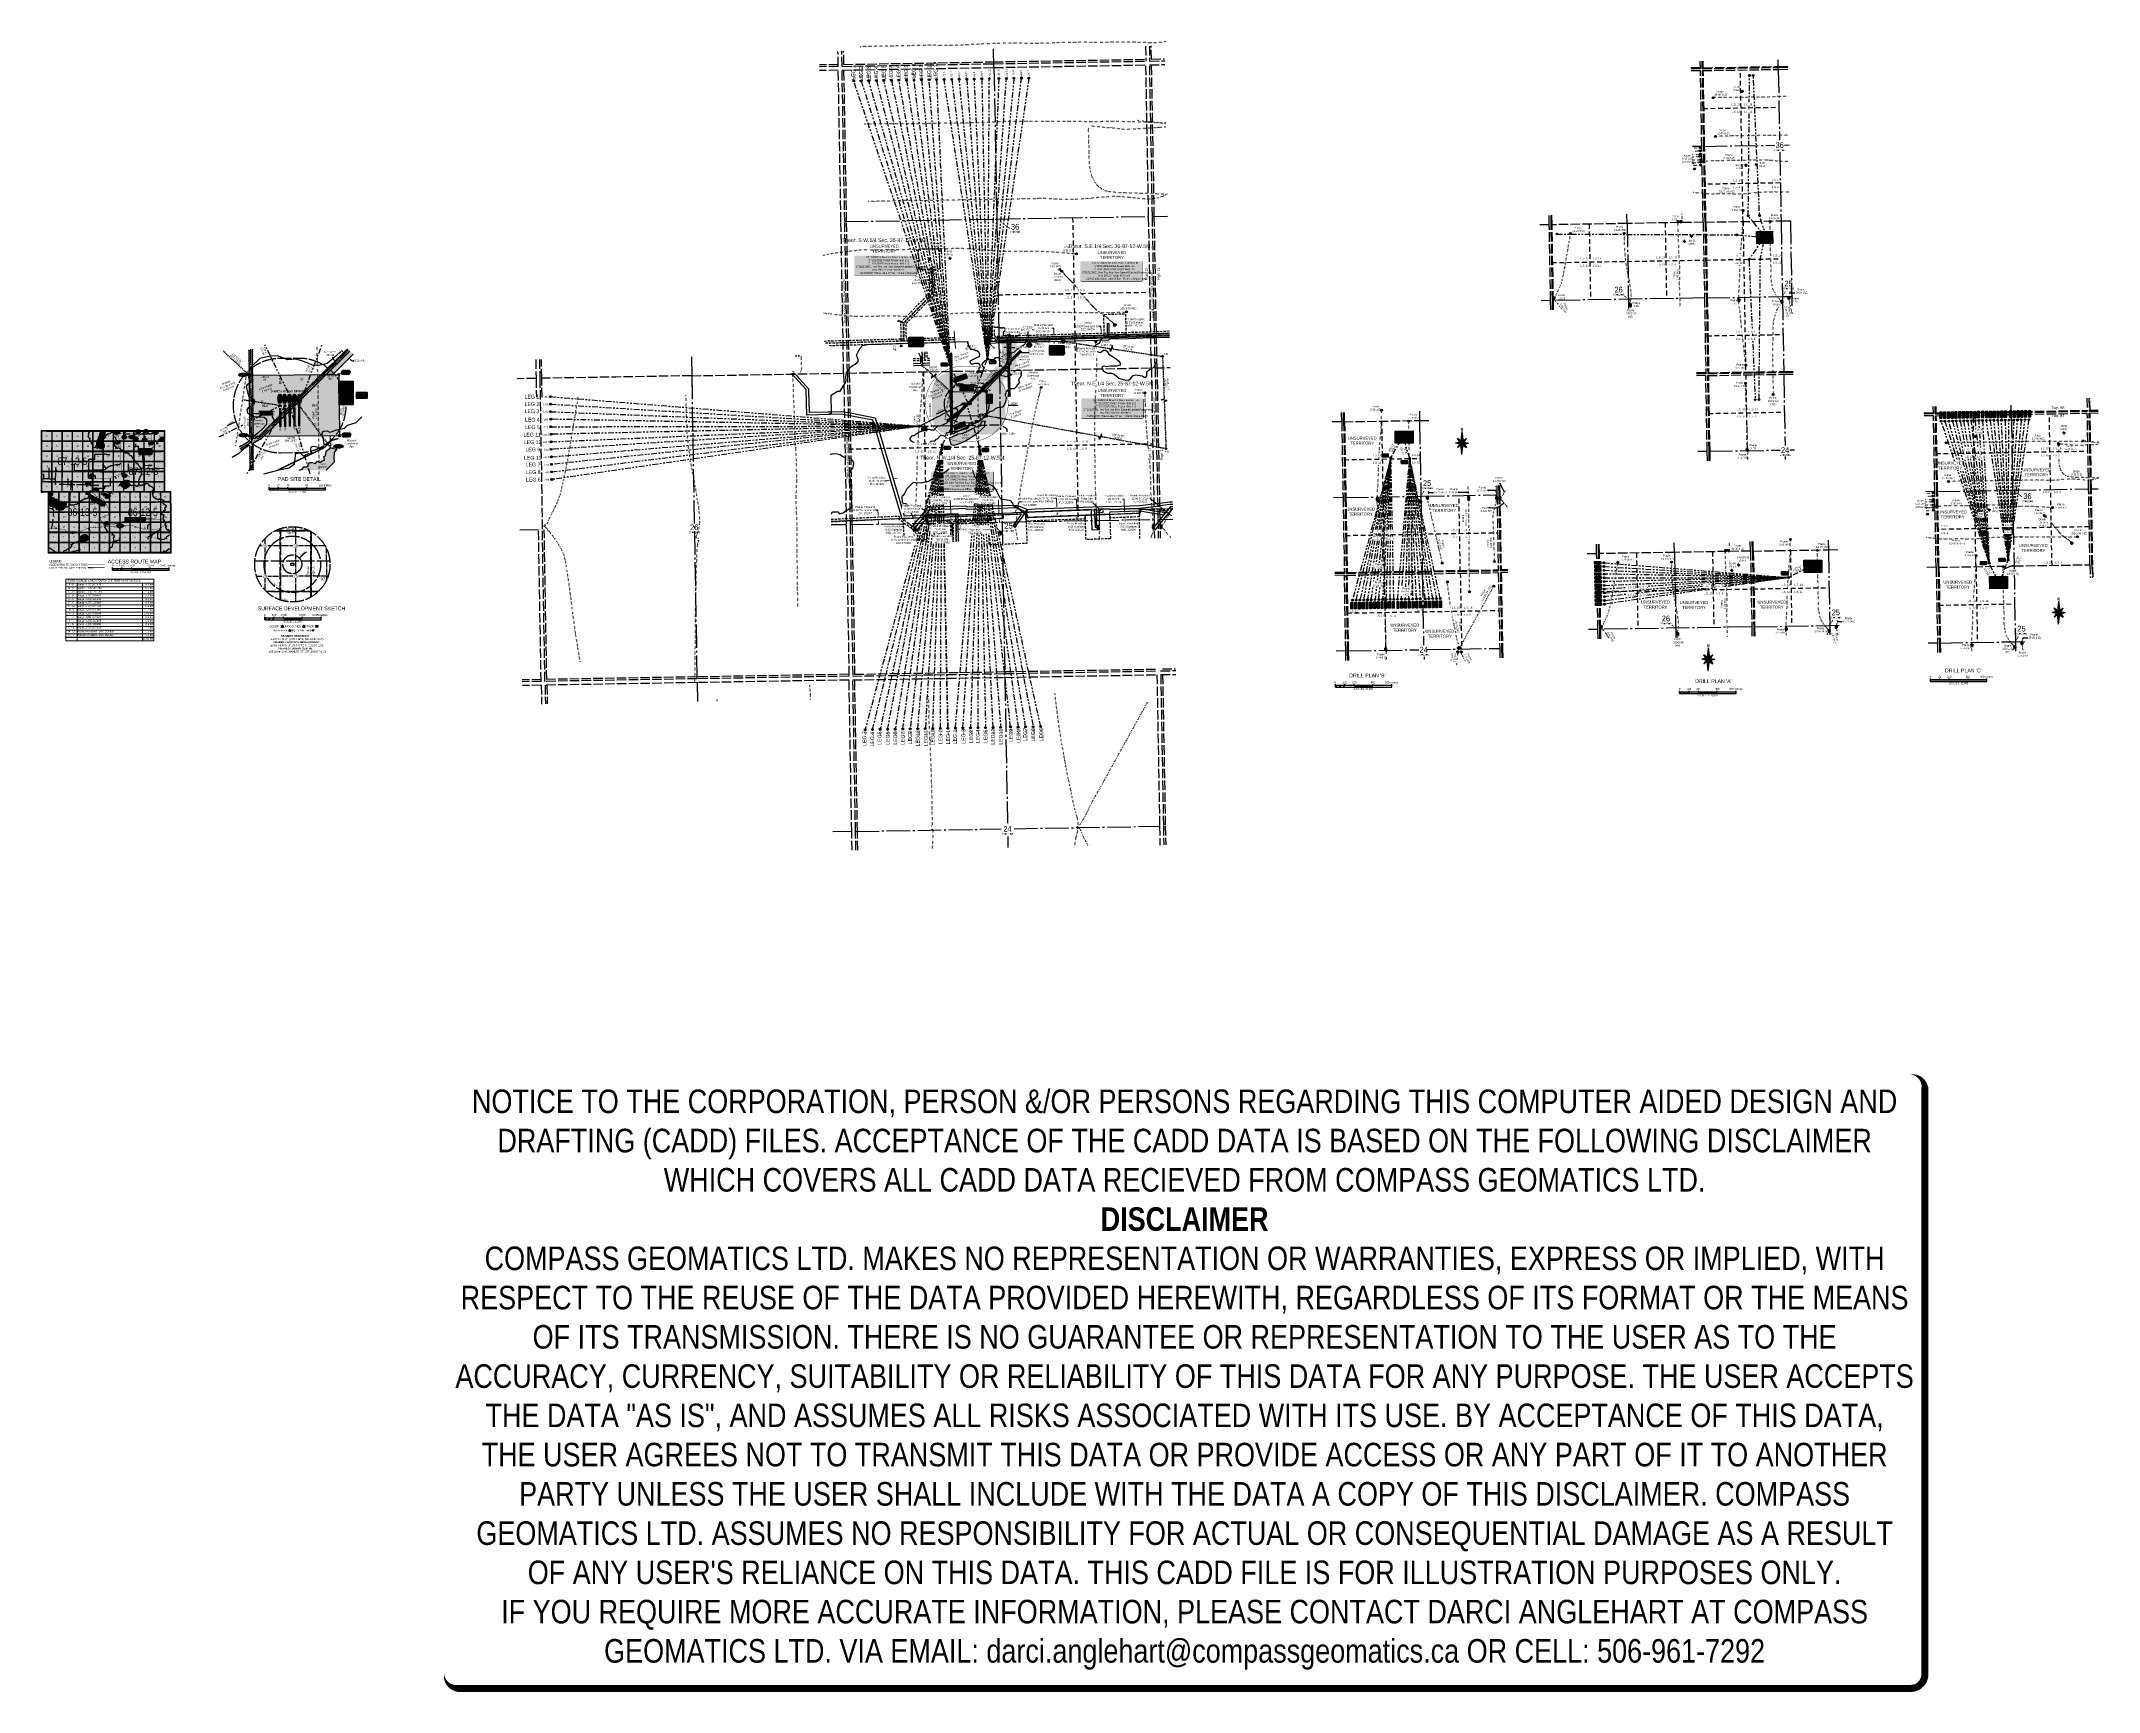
# Model space of a CAD drawing. Extents: x 570482 to 581403, y 6264409 to 6273171.
import ezdxf
from ezdxf.enums import TextEntityAlignment as Align

# ---------------------------------------------------------------- set-up
doc = ezdxf.new("R2010")
doc.units = 0
doc.header["$LTSCALE"] = 5
doc.header["$PDMODE"] = 34
doc.header["$PDSIZE"] = 0.03
for name, pattern in [('0', [1, 1, 0]), ('BORDER2', [22.225, 6.35, -3.175, 6.35, -3.175, 0, -3.175]), ('DASHED2', [9.525, 6.35, -3.175]), ('foc-ACCESSROAD', [3.75, 2.5, -1.25]), ('foc-BUFFER', [16.75, 15, -1.75]), ('foc-DOT', [1, 0.2, -0.8]), ('foc-DRILLPATH', [14.75, 6, -1.75, 1.75, -1.75, 1.75, -1.75]), ('foc-FLOWLINE', [3.75, 2.5, -1.25]), ('foc-LSD', [8, 5, -3]), ('foc-QUARTERLINE', [33, 25, -3, 2, -3]), ('foc-SEISMIC', [20.5, 15, -1, 0.5, -1, 0.5, -1, 0.5, -1]), ('foc-TIELINE', [1.875, 1.25, -0.625]), ('foc-TOPO', [1, 0.2, -0.8]), ('foc-TRAV', [1.875, 1.25, -0.625]), ('foc-UNSURVEYED', [12.5, 10, -2.5])]:
    doc.linetypes.add(name, pattern=pattern)
doc.layers.get('Defpoints').update_dxf_attribs({"color": 9})
for name, color, linetype in [('10', 1, 'Continuous'), ('31', 20, 'Continuous'), ('35', 37, 'Continuous'), ('9', 3, 'Continuous'), ('ABADATA-DRILL', 8, 'foc-DOT'), ('ABADATA-DRILL-T', 8, 'Continuous'), ('AS-POWER', 104, 'foc-POWER'), ('AS-POWER-EXISTING-PP', 72, 'Continuous'), ('AS-RESIDENCE', 14, 'Continuous'), ('AS-ROADS', 254, 'Continuous'), ('AS-SEISMIC', 224, 'foc-SEISMIC'), ('AS-SURFACE IMPACT', 7, 'Continuous'), ('AS-SYMBOL', 7, 'Continuous'), ('AUX-BUFFER', 7, 'foc-BUFFER'), ('C-SYMBOL', 7, 'Continuous'), ('CG-NORTH', 7, 'Continuous'), ('CG-NOTES', 7, 'Continuous'), ('D-TXT', 6, 'Continuous'), ('DETAIL-HZ-Existing', 8, 'foc-DOT'), ('DETAIL-T', 7, 'Continuous'), ('DRILL-T', 8, 'Continuous'), ('F-AR', 190, 'foc-ACCESSROAD'), ('F-EZE', 190, 'foc-FLOWLINE'), ('F-RW', 190, 'Continuous'), ('F-VCE', 190, 'foc-FLOWLINE'), ('F-WS', 190, 'foc-ACCESSROAD'), ('F-WS-S', 190, 'Continuous'), ('L-2', 7, 'Continuous'), ('L-BD', 7, 'Continuous'), ('L-BD1', 253, 'Continuous'), ('L-MON', 1, 'Continuous'), ('L-QSEC', 8, 'foc-QUARTERLINE'), ('L-ROAD-T', 7, 'Continuous'), ('L-SECLBL', 7, 'Continuous'), ('L-SECQ', 8, 'foc-QUARTERLINE'), ('L-SECTION-LSD', 7, 'foc-LSD'), ('L-TIE', 7, 'foc-TIELINE'), ('L-UNS-T', 3, 'Continuous'), ('L-USEC', 7, 'foc-UNSURVEYED'), ('P-BUFFER-H 30m', 51, 'Continuous'), ('P-CROSSINGS', 250, 'Continuous'), ('P-ELEVATION', 7, 'Continuous'), ('P-FNC BUFFER-T', 40, 'Continuous'), ('P-PDRILLPATH', 12, 'foc-DRILLPATH'), ('P-PROPOSED', 10, 'Continuous'), ('P-PROPOSED-H', 21, 'Continuous'), ('P-TEMP-BLOCKS', 250, 'Continuous'), ('P-TEMP-H', 41, 'Continuous'), ('P-TEMP_LOG DECK', 46, 'Continuous'), ('P-TEMP_WORKSPACE', 46, 'Continuous'), ('P-TRAV', 4, 'foc-TRAV'), ('P-TXT', 4, 'Continuous'), ('P-TXT2', 4, 'Continuous'), ('P-WORKAREA', 113, 'Continuous'), ('RoadSeg', 57, 'DASHED2'), ('ROUTE-MAP-HWY', 2, 'Continuous'), ('ROUTE-MAP-LABELS', 210, 'Continuous'), ('S-3', 3, 'Continuous'), ('S-4', 4, 'Continuous'), ('S-40', 40, 'Continuous'), ('S-7', 6, 'Continuous'), ('S-SYMBOLS', 201, 'Continuous'), ('T-BUSH', 110, '0'), ('T-BUSH-T', 110, 'Continuous'), ('T-TIE', 201, 'foc-TIELINE'), ('T-VEGETATION-CHANGE', 104, 'foc-TOPO'), ('T-WATER', 160, 'Continuous'), ('T-WATER-H', 133, 'Continuous'), ('T-WATER-T', 170, 'Continuous'), ('Townships', 57, 'Continuous'), ('WETLAND', 143, 'Continuous'), ('WETLAND-T', 146, 'Continuous')]:
    doc.layers.add(name, color=color, linetype=linetype)
doc.layers.add('AS-COUNTY', color=7, linetype='BORDER2', lineweight=60, true_color=0xcc33ff)
doc.layers.add('DISCLAIMER', color=7, linetype='Continuous', plot=False)
for name, color, linetype, lineweight in [('F-AR-T', 190, 'Continuous', 9), ('F-EZE-T', 190, 'Continuous', 9), ('F-FLOWLINE-T', 190, 'Continuous', 9), ('F-RW-T', 190, 'Continuous', 9), ('F-WS-T', 190, 'Continuous', 9), ('T-TEXT', 48, 'Continuous', 18), ('T-TIE-T', 201, 'Continuous', 18)]:
    doc.layers.add(name, color=color, linetype=linetype, lineweight=lineweight)
doc.layers.add('ROUTE-MAP-BACKGROUND-H', color=7, linetype='Continuous', true_color=0xf0ebff)
doc.layers.add('Sections', color=7, linetype='Continuous', true_color=0x13f661)
doc.styles.add('0', font='ARIALN.TTF')
doc.styles.add('100L', font='ARIALN.TTF', dxfattribs={"height": 11})
doc.styles.add('120', font='ARIALN.TTF', dxfattribs={"height": 13})
doc.styles.add('175L', font='ARIALN.TTF', dxfattribs={"height": 20})
doc.styles.add('60L', font='ARIALN.TTF', dxfattribs={"height": 7.35})
doc.styles.add('80', font='ARIALN.TTF', dxfattribs={"height": 10})
doc.styles.add('80A', font='ARIALN.TTF', dxfattribs={"height": 10})
doc.styles.add('80CG', font='ARIALN.TTF', dxfattribs={"height": 10})
doc.styles.add('80L', font='ARIALN.TTF', dxfattribs={"height": 10})
doc.styles.add('80LS', font='ARIALNI.TTF', dxfattribs={"height": 10})
doc.styles.add('BOLD', font='ARIALNB.TTF')
doc.styles.add('Crossing', font='ARIALN.TTF', dxfattribs={"height": 10})
doc.styles.add('foc-LtypeFont', font='ARIALN.TTF', dxfattribs={"height": 7.35})
doc.styles.add('SIMPLEX', font='ARIALN.TTF')
doc.styles.add('TXT', font='ARIALN.TTF', dxfattribs={"height": 0.2})
doc.linetypes.add('foc-POWER', pattern='A,6,-1,["P",foc-LtypeFont,S=0.2,R=0,X=-0.625,Y=-0.75],-1.24,4', length=12.24)
doc.dimstyles.new('CG2011', dxfattribs={"dimscale": 5, "dimtxt": 9, "dimasz": 2, "dimexe": 0.2, "dimexo": 0.0625, "dimgap": 0.5, "dimtad": 0, "dimtih": 1, "dimtoh": 1, "dimzin": 0, "dimdsep": 46, "dimtxsty": '80CG', "dimcen": 0.1, "dimse1": 1, "dimse2": 1, "dimclrd": 256, "dimclrt": 256, "dimaunit": 1, "dimadec": 4, "dimazin": 0, "dimtfac": 0.06, "dimtofl": 0, "dimtmove": 0, "dimatfit": 1, "dimfxl": 0.2, "dimtolj": 1, "dimtzin": 0, "dimlwd": -1, "dimarcsym": 0})
doc.dimstyles.new('Compass 5 000', dxfattribs={"dimscale": 5, "dimtxt": 9, "dimasz": 2, "dimexe": 0.2, "dimexo": 0.0625, "dimgap": 0.5, "dimtad": 0, "dimtih": 1, "dimtoh": 1, "dimzin": 0, "dimdsep": 46, "dimtxsty": '80CG', "dimcen": 0.1, "dimse1": 1, "dimse2": 1, "dimclrd": 256, "dimclrt": 256, "dimaunit": 1, "dimadec": 4, "dimazin": 0, "dimtfac": 0.06, "dimtofl": 0, "dimtmove": 0, "dimatfit": 1, "dimfxl": 0.2, "dimtolj": 1, "dimtzin": 0, "dimlwd": -1, "dimarcsym": 0})

# ---------------------------------------------------------------- blocks, each defined once
blk = doc.blocks.new('L-SECLBL')
at = {"layer": '9', "color": 7}
for p, q in [((-5, -28), (-12, -28)), ((21, -28), (13, -28))]:
    blk.add_line(p, q, dxfattribs=at)
at = {"layer": '10', "color": 2, "style": 'SIMPLEX'}
blk.add_attdef('SEC', text='', height=30, dxfattribs=at).set_placement((0, 0), align=Align.MIDDLE)
at = {"layer": '10', "color": 5, "style": '80L'}
blk.add_attdef('TWP', text='', height=9.5, dxfattribs=at).set_placement((-14, -27), align=Align.MIDDLE_RIGHT)
blk.add_attdef('RGE', text='', height=9.5, dxfattribs=at).set_placement((4, -27), align=Align.MIDDLE_CENTER)
blk.add_attdef('MER', text='', height=9.5, dxfattribs=at).set_placement((23, -27), align=Align.MIDDLE_LEFT)
blk = doc.blocks.new('*U80')
h = blk.add_hatch(color=255)
edge = h.paths.add_edge_path()
edge.add_line((-159, -54), (159, -54))
edge.add_arc((159, -48), 6, 270, 360)
edge.add_line((165, -48), (165, 46))
edge.add_arc((159, 46), 6, 0, 90)
edge.add_line((159, 52), (-159, 52))
edge.add_arc((-159, 46), 6, 90, 180)
edge.add_line((-165, 46), (-165, -48))
edge.add_arc((-159, -48), 6, 180, 270)
at = {"color": 44, "flags": 128}
blk.add_lwpolyline([(-159, -54, 3, 3, 0), (159, -54, 3, 3, 0.414214), (165, -48, 3, 3, 0), (165, 46, 3, 0, 0.414214), (159, 52, 0, 0, 0), (-159, 52, 0, 0, 0.414214), (-165, 46, 0, 0, 0), (-165, -48, 0, 3, 0.414214)], format="xyseb", close=True, dxfattribs=at)
at = {"color": 44, "style": '80'}
blk.add_attdef('ENTER_TEXT_001', (-36, -5), '', height=10, dxfattribs=at)
blk = doc.blocks.new('*D64')
at = {"layer": 'Defpoints', "color": 0, "transparency": 16777216}
for p in [(575901, 6270679), (575902, 6270651), (575978, 6270682)]:
    blk.add_point(p, dxfattribs=at)
at = {"layer": 'F-RW-T', "transparency": 16777216}
for p, q in [((575976, 6270740), (575966, 6270740)), ((575978, 6270692), (575976, 6270740)), ((575979, 6270644), (575980, 6270634))]:
    blk.add_line(p, q, dxfattribs=at)
for points in [[(575979, 6270692), (575976, 6270691), (575978, 6270682)], [(575981, 6270644), (575978, 6270643), (575979, 6270654)]]:
    blk.add_solid(points, dxfattribs=at)
at = {"layer": 'F-RW-T', "transparency": 16777216, "insert": (575921, 6270740), "char_height": 10, "attachment_point": 5, "style": '80CG'}
blk.add_mtext('\\A1;Prairie Provident\\P28.00 P/L R/W\\PPLA 111989', dxfattribs=at)
blk = doc.blocks.new('*D65')
at = {"layer": 'Defpoints', "color": 0, "transparency": 16777216}
for p in [(576198, 6270662), (576199, 6270642), (576233, 6270663)]:
    blk.add_point(p, dxfattribs=at)
at = {"layer": 'F-RW-T', "transparency": 16777216}
for p, q in [((576230, 6270741), (576220, 6270741)), ((576232, 6270673), (576230, 6270741)), ((576234, 6270633), (576234, 6270623))]:
    blk.add_line(p, q, dxfattribs=at)
for points in [[(576234, 6270673), (576231, 6270673), (576233, 6270663)], [(576236, 6270633), (576232, 6270633), (576234, 6270643)]]:
    blk.add_solid(points, dxfattribs=at)
at = {"layer": 'F-RW-T', "transparency": 16777216, "insert": (576175, 6270741), "char_height": 10, "attachment_point": 5, "style": '80CG'}
blk.add_mtext('\\A1;Prairie Provident\\P20.00 A/R\\PLOC 121124', dxfattribs=at)
blk = doc.blocks.new('*D66')
at = {"layer": 'Defpoints', "color": 0, "transparency": 16777216}
for p in [(575799, 6270690), (575800, 6270675), (575873, 6270692)]:
    blk.add_point(p, dxfattribs=at)
at = {"layer": 'F-RW-T', "transparency": 16777216}
for p, q in [((575871, 6270745), (575861, 6270745)), ((575872, 6270702), (575871, 6270745)), ((575874, 6270667), (575874, 6270657))]:
    blk.add_line(p, q, dxfattribs=at)
for points in [[(575874, 6270702), (575871, 6270702), (575873, 6270692)], [(575875, 6270668), (575872, 6270667), (575873, 6270677)]]:
    blk.add_solid(points, dxfattribs=at)
at = {"layer": 'F-RW-T', "transparency": 16777216, "insert": (575816, 6270745), "char_height": 10, "attachment_point": 5, "style": '80CG'}
blk.add_mtext('\\A1;Prairie Provident\\P15.00 P/L R/W\\PPLA 140486', dxfattribs=at)
blk = doc.blocks.new('*D67')
at = {"layer": 'Defpoints', "color": 0, "transparency": 16777216}
for p in [(575665, 6270707), (575665, 6270691), (575670, 6270705)]:
    blk.add_point(p, dxfattribs=at)
at = {"layer": 'F-RW-T', "transparency": 16777216}
for p, q in [((575669, 6270716), (575673, 6270726)), ((575673, 6270726), (575683, 6270726)), ((575656, 6270684), (575652, 6270675))]:
    blk.add_line(p, q, dxfattribs=at)
for points in [[(575667, 6270717), (575671, 6270715), (575665, 6270707)], [(575654, 6270684), (575657, 6270683), (575660, 6270693)]]:
    blk.add_solid(points, dxfattribs=at)
at = {"layer": 'F-RW-T', "transparency": 16777216, "insert": (575727, 6270726), "char_height": 10, "attachment_point": 5, "style": '80CG'}
blk.add_mtext('\\A1;Prairie Provident\\P15.00 P/L R/W\\PPLA 160008', dxfattribs=at)
blk = doc.blocks.new('*D68')
at = {"layer": 'Defpoints', "color": 0, "transparency": 16777216}
for p in [(575394, 6270634), (575394, 6270624), (575466, 6270626)]:
    blk.add_point(p, dxfattribs=at)
at = {"layer": 'F-EZE-T', "transparency": 16777216}
for p, q in [((575462, 6270741), (575452, 6270741)), ((575466, 6270647), (575462, 6270741)), ((575467, 6270616), (575467, 6270606))]:
    blk.add_line(p, q, dxfattribs=at)
for points in [[(575467, 6270647), (575464, 6270647), (575466, 6270637)], [(575469, 6270616), (575465, 6270616), (575466, 6270626)]]:
    blk.add_solid(points, dxfattribs=at)
at = {"layer": 'F-EZE-T', "transparency": 16777216, "insert": (575393, 6270741), "char_height": 10, "attachment_point": 5, "style": '80CG', "bg_fill": 3, "box_fill_scale": 1.1, "bg_fill_color": 256, "bg_fill_true_color": 13158600, "bg_fill_transparency": 0}
blk.add_mtext('\\A1;ATCO\\P10.50 Power Line R/W\\PEZE 120289', dxfattribs=at)
blk = doc.blocks.new('*D69')
at = {"layer": 'Defpoints', "color": 0, "transparency": 16777216}
for p in [(575236, 6270654), (575236, 6270643), (575309, 6270656)]:
    blk.add_point(p, dxfattribs=at)
at = {"layer": 'F-RW-T', "transparency": 16777216}
for p, q in [((575306, 6270734), (575296, 6270734)), ((575309, 6270666), (575306, 6270734)), ((575310, 6270636), (575310, 6270626))]:
    blk.add_line(p, q, dxfattribs=at)
for points in [[(575311, 6270666), (575307, 6270666), (575309, 6270656)], [(575312, 6270636), (575308, 6270636), (575310, 6270646)]]:
    blk.add_solid(points, dxfattribs=at)
at = {"layer": 'F-RW-T', "transparency": 16777216, "insert": (575252, 6270734), "char_height": 10, "attachment_point": 5, "style": '80CG', "bg_fill": 3, "box_fill_scale": 1.1, "bg_fill_color": 256, "bg_fill_true_color": 13158600, "bg_fill_transparency": 0}
blk.add_mtext('\\A1;Prairie Provident\\P10.00 P/L R/W\\PPLA 111989', dxfattribs=at)
blk = doc.blocks.new('*D70')
at = {"layer": 'Defpoints', "color": 0, "transparency": 16777216}
for p in [(575535, 6270656), (575536, 6270636), (575565, 6270657)]:
    blk.add_point(p, dxfattribs=at)
at = {"layer": 'F-FLOWLINE-T', "transparency": 16777216}
for p, q in [((575562, 6270735), (575552, 6270735)), ((575565, 6270667), (575562, 6270735)), ((575567, 6270627), (575567, 6270617))]:
    blk.add_line(p, q, dxfattribs=at)
for points in [[(575567, 6270667), (575563, 6270667), (575565, 6270657)], [(575568, 6270627), (575565, 6270627), (575566, 6270637)]]:
    blk.add_solid(points, dxfattribs=at)
at = {"layer": 'F-FLOWLINE-T', "transparency": 16777216, "insert": (575508, 6270735), "char_height": 10, "attachment_point": 5, "style": '80CG', "bg_fill": 3, "box_fill_scale": 1.1, "bg_fill_color": 256, "bg_fill_true_color": 13158600, "bg_fill_transparency": 0}
blk.add_mtext('\\A1;Prairie Provident\\P20.00 A/R\\PLOC 100496', dxfattribs=at)
blk = doc.blocks.new('*D71')
at = {"layer": 'F-AR-T', "transparency": 16777216}
for p, q in [((575307, 6270581), (575297, 6270581)), ((575347, 6270581), (575357, 6270581))]:
    blk.add_line(p, q, dxfattribs=at)
for points in [[(575307, 6270582), (575307, 6270579), (575317, 6270581)], [(575347, 6270583), (575347, 6270580), (575337, 6270581)]]:
    blk.add_solid(points, dxfattribs=at)
at = {"layer": 'F-AR-T', "transparency": 16777216, "insert": (575253, 6270581), "char_height": 10, "attachment_point": 5, "style": '80CG', "bg_fill": 3, "box_fill_scale": 1.1, "bg_fill_color": 256, "bg_fill_true_color": 13158600, "bg_fill_transparency": 0}
blk.add_mtext('\\A1;Prairie Provident\\P20.00 A/R\\PLOC 100501', dxfattribs=at)
at = {"layer": 'Defpoints', "color": 0, "transparency": 16777216}
for p in [(575317, 6270581), (575317, 6270572), (575337, 6270572)]:
    blk.add_point(p, dxfattribs=at)
blk = doc.blocks.new('*D72')
at = {"layer": 'Defpoints', "color": 0, "transparency": 16777216}
for p in [(574848, 6270642), (574848, 6270627), (574924, 6270645)]:
    blk.add_point(p, dxfattribs=at)
at = {"layer": 'F-RW-T', "transparency": 16777216}
for p, q in [((574922, 6270682), (574912, 6270682)), ((574924, 6270655), (574922, 6270682)), ((574925, 6270620), (574926, 6270610))]:
    blk.add_line(p, q, dxfattribs=at)
for points in [[(574925, 6270655), (574922, 6270655), (574924, 6270645)], [(574927, 6270620), (574924, 6270620), (574925, 6270630)]]:
    blk.add_solid(points, dxfattribs=at)
at = {"layer": 'F-RW-T', "transparency": 16777216, "insert": (574854, 6270682), "char_height": 10, "attachment_point": 5, "style": '80CG'}
blk.add_mtext('\\A1;Prairie Provident\\P15.00 Water Line R/W\\PLOC 170067', dxfattribs=at)
blk = doc.blocks.new('*D73')
at = {"layer": 'Defpoints', "color": 0, "transparency": 16777216}
for p in [(574987, 6270852), (574990, 6270842), (575002, 6270857)]:
    blk.add_point(p, dxfattribs=at)
at = {"layer": 'F-RW-T', "transparency": 16777216}
for p, q in [((574971, 6270837), (574961, 6270837)), ((574981, 6270840), (574971, 6270837)), ((575014, 6270850), (575024, 6270852))]:
    blk.add_line(p, q, dxfattribs=at)
for points in [[(574980, 6270841), (574981, 6270838), (574990, 6270842)], [(575014, 6270851), (575015, 6270848), (575005, 6270847)]]:
    blk.add_solid(points, dxfattribs=at)
at = {"layer": 'F-RW-T', "transparency": 16777216, "insert": (574917, 6270837), "char_height": 10, "attachment_point": 5, "style": '80CG'}
blk.add_mtext('\\A1;Prairie Provident\\P15.00 P/L R/W\\PPLA 111990', dxfattribs=at)
blk = doc.blocks.new('*D74')
at = {"layer": 'F-RW-T', "transparency": 16777216}
for p, q in [((575157, 6270689), (575147, 6270689)), ((575165, 6270683), (575157, 6270689)), ((575192, 6270661), (575200, 6270655))]:
    blk.add_line(p, q, dxfattribs=at)
for points in [[(575166, 6270685), (575163, 6270682), (575172, 6270677)], [(575193, 6270663), (575191, 6270660), (575184, 6270668)]]:
    blk.add_solid(points, dxfattribs=at)
at = {"layer": 'F-RW-T', "transparency": 16777216, "insert": (575102, 6270689), "char_height": 10, "attachment_point": 5, "style": '80CG', "bg_fill": 3, "box_fill_scale": 1.1, "bg_fill_color": 256, "bg_fill_true_color": 13158600, "bg_fill_transparency": 0}
blk.add_mtext('\\A1;Prairie Provident\\P15.00 P/L R/W\\PPLA 160008', dxfattribs=at)
at = {"layer": 'Defpoints', "color": 0, "transparency": 16777216}
for p in [(575172, 6270677), (575172, 6270677), (575184, 6270667)]:
    blk.add_point(p, dxfattribs=at)
blk = doc.blocks.new('*D75')
at = {"layer": 'F-RW-T', "transparency": 16777216}
for p, q in [((575363, 6270632), (575363, 6270642)), ((575364, 6270599), (575365, 6270579)), ((575365, 6270579), (575375, 6270579))]:
    blk.add_line(p, q, dxfattribs=at)
for points in [[(575365, 6270632), (575361, 6270632), (575363, 6270622)], [(575366, 6270599), (575362, 6270599), (575364, 6270609)]]:
    blk.add_solid(points, dxfattribs=at)
at = {"layer": 'F-RW-T', "transparency": 16777216, "insert": (575440, 6270579), "char_height": 10, "attachment_point": 5, "style": '80CG', "bg_fill": 3, "box_fill_scale": 1.1, "bg_fill_color": 256, "bg_fill_true_color": 13158600, "bg_fill_transparency": 0}
blk.add_mtext('\\A1;ATCO\\P14.00 Vegetation Control\\PVCE 120054', dxfattribs=at)
at = {"layer": 'Defpoints', "color": 0, "transparency": 16777216}
for p in [(575364, 6270609), (575402, 6270624), (575402, 6270610)]:
    blk.add_point(p, dxfattribs=at)
blk = doc.blocks.new('*D76')
at = {"layer": 'Defpoints', "color": 0, "transparency": 16777216}
for p in [(575981, 6271616), (575981, 6271604), (576108, 6271620)]:
    blk.add_point(p, dxfattribs=at)
at = {"layer": 'F-RW-T', "transparency": 16777216}
for p, q in [((576106, 6271658), (576096, 6271658)), ((576107, 6271630), (576106, 6271658)), ((576108, 6271598), (576108, 6271588))]:
    blk.add_line(p, q, dxfattribs=at)
for points in [[(576109, 6271630), (576106, 6271630), (576108, 6271620)], [(576110, 6271598), (576107, 6271598), (576108, 6271608)]]:
    blk.add_solid(points, dxfattribs=at)
at = {"layer": 'F-RW-T', "transparency": 16777216, "insert": (576037, 6271658), "char_height": 10, "attachment_point": 5, "style": '80CG'}
blk.add_mtext('\\A1;ATCO\\P12.50 Power Line R/W\\PEZE 100074', dxfattribs=at)
blk = doc.blocks.new('*D77')
at = {"layer": 'Defpoints', "color": 0, "transparency": 16777216}
for p in [(575839, 6271601), (575839, 6271586), (575857, 6271602)]:
    blk.add_point(p, dxfattribs=at)
at = {"layer": 'F-AR-T', "transparency": 16777216}
for p, q in [((575856, 6271648), (575846, 6271648)), ((575857, 6271612), (575856, 6271648)), ((575858, 6271577), (575858, 6271567))]:
    blk.add_line(p, q, dxfattribs=at)
for points in [[(575858, 6271612), (575855, 6271612), (575857, 6271602)], [(575859, 6271577), (575856, 6271577), (575857, 6271587)]]:
    blk.add_solid(points, dxfattribs=at)
at = {"layer": 'F-AR-T', "transparency": 16777216, "insert": (575801, 6271648), "char_height": 10, "attachment_point": 5, "style": '80CG'}
blk.add_mtext('\\A1;Prairie Provident\\P15.00 A/R\\PLOC 064334', dxfattribs=at)
blk = doc.blocks.new('*D78')
at = {"layer": 'F-RW-T', "transparency": 16777216}
for p, q in [((575976, 6271600), (575976, 6271610)), ((575977, 6271568), (575979, 6271524)), ((575979, 6271524), (575989, 6271524))]:
    blk.add_line(p, q, dxfattribs=at)
for points in [[(575978, 6271600), (575975, 6271600), (575977, 6271590)], [(575979, 6271568), (575976, 6271568), (575977, 6271578)]]:
    blk.add_solid(points, dxfattribs=at)
at = {"layer": 'F-RW-T', "transparency": 16777216, "insert": (576033, 6271524), "char_height": 10, "attachment_point": 5, "style": '80CG', "bg_fill": 3, "box_fill_scale": 1.1, "bg_fill_color": 256, "bg_fill_true_color": 13158600, "bg_fill_transparency": 0}
blk.add_mtext('\\A1;Prairie Provident\\P12.00 P/L R/W\\PPLA 073245', dxfattribs=at)
at = {"layer": 'Defpoints', "color": 0, "transparency": 16777216}
for p in [(576005, 6271591), (575977, 6271578), (576006, 6271579)]:
    blk.add_point(p, dxfattribs=at)
blk = doc.blocks.new('*D79')
at = {"layer": 'Defpoints', "color": 0, "transparency": 16777216}
for p in [(575196, 6271888), (575211, 6271905), (575211, 6271888)]:
    blk.add_point(p, dxfattribs=at)
at = {"layer": 'F-AR-T', "transparency": 16777216}
for p, q in [((575186, 6271905), (575176, 6271904)), ((575221, 6271905), (575231, 6271905))]:
    blk.add_line(p, q, dxfattribs=at)
for points in [[(575186, 6271906), (575186, 6271903), (575196, 6271905)], [(575221, 6271907), (575221, 6271903), (575211, 6271905)]]:
    blk.add_solid(points, dxfattribs=at)
at = {"layer": 'F-AR-T', "transparency": 16777216, "insert": (575142, 6271904), "char_height": 10, "attachment_point": 5, "style": '80CG'}
blk.add_mtext('\\A1;Prairie\\P15.00 A/R\\PLOC 072418', dxfattribs=at)
blk = doc.blocks.new('*D81')
at = {"layer": 'Defpoints', "color": 0, "transparency": 16777216}
blk.add_point((575177, 6270517), dxfattribs=at)
at = {"layer": 'F-RW-T', "transparency": 16777216}
for p, q in [((575127, 6270524), (575117, 6270524)), ((575134, 6270530), (575127, 6270524)), ((575162, 6270552), (575170, 6270558))]:
    blk.add_line(p, q, dxfattribs=at)
for points in [[(575133, 6270532), (575136, 6270529), (575142, 6270536)], [(575161, 6270553), (575163, 6270550), (575154, 6270546)]]:
    blk.add_solid(points, dxfattribs=at)
at = {"layer": 'F-RW-T', "transparency": 16777216, "insert": (575058, 6270524), "char_height": 10, "attachment_point": 5, "style": '80CG', "bg_fill": 3, "box_fill_scale": 1.1, "bg_fill_color": 256, "bg_fill_true_color": 13158600, "bg_fill_transparency": 0}
blk.add_mtext('\\A1;Prairie Provident\\P15.00 Water Line R/W\\PLOC 170108', dxfattribs=at)
at = {"layer": 'Defpoints', "color": 0, "transparency": 16777216}
for p in [(575142, 6270536), (575165, 6270507)]:
    blk.add_point(p, dxfattribs=at)
blk = doc.blocks.new('*D82')
at = {"layer": 'Defpoints', "color": 0, "transparency": 16777216}
for p in [(576426, 6270637), (576436, 6270630), (576464, 6270665)]:
    blk.add_point(p, dxfattribs=at)
at = {"layer": 'F-RW-T', "transparency": 16777216}
for p, q in [((576368, 6270743), (576358, 6270743)), ((576447, 6270679), (576368, 6270743)), ((576472, 6270659), (576480, 6270652))]:
    blk.add_line(p, q, dxfattribs=at)
for points in [[(576448, 6270680), (576446, 6270678), (576455, 6270673)], [(576473, 6270660), (576471, 6270657), (576464, 6270665)]]:
    blk.add_solid(points, dxfattribs=at)
at = {"layer": 'F-RW-T', "transparency": 16777216, "insert": (576314, 6270743), "char_height": 10, "attachment_point": 5, "style": '80CG', "bg_fill": 3, "box_fill_scale": 1.1, "bg_fill_color": 256, "bg_fill_true_color": 13158600, "bg_fill_transparency": 0}
blk.add_mtext('\\A1;Prairie Provident\\P12.00 P/L R/W\\PPLA 073255', dxfattribs=at)
blk = doc.blocks.new('GAS')
h = blk.add_hatch(color=255)
h.dxf.hatch_style = 1
edge = h.paths.add_edge_path()
edge.add_arc((0, 0), 0.9, 0, 360)
for p, q in [((-0.8, 0), (-1.6, 0)), ((-0.6, 0.6), (-1.1, 1.1)), ((0, 0.8), (0, 1.6)), ((0.6, 0.6), (1.1, 1.1)), ((1.6, 0), (0.8, 0)), ((-0.6, -0.6), (-1.1, -1.1)), ((0, -0.8), (0, -1.6)), ((1.1, -1.1), (0.6, -0.6))]:
    blk.add_line(p, q)
blk.add_circle((0, 0), 0.8)
blk = doc.blocks.new('GABD')
for p, q in [((-0.8, 0), (-1.6, 0)), ((0, 0.8), (0, 1.6)), ((1.6, 0), (0.8, 0)), ((0, -0.8), (0, -1.6))]:
    blk.add_line(p, q)
blk.add_circle((0, 0), 0.8)
blk = doc.blocks.new('fdia')
at = {"color": 255, "const_width": 1}
blk.add_lwpolyline([(-0.5, 0, 1), (0.5, 0, 1)], format="xyb", close=True, dxfattribs=at)
blk = doc.blocks.new('Fdiaa')
blk.add_blockref('fdia', (0, 0))
blk = doc.blocks.new('fdib')
at = {"color": 1, "const_width": 1.6}
blk.add_lwpolyline([(-0.4, 0, 1), (0.4, 0, 1)], format="xyb", close=True, dxfattribs=at)
at = {"color": 1}
blk.add_circle((0, 0), 0.8, dxfattribs=at)
blk = doc.blocks.new('Fdibb')
blk.add_blockref('fdib', (0, 0))
blk = doc.blocks.new('fdicc')
for name in ['Fdibb', 'Fdiaa']:
    blk.add_blockref(name, (0, 0))
blk = doc.blocks.new('FDI')
blk.add_blockref('fdicc', (0, 0))
blk = doc.blocks.new('TRIA')
blk.add_hatch(color=255).paths.add_polyline_path([(0, 1.5), (-1.5, -0.9), (1.4, -0.9)])
blk = doc.blocks.new('TRIAA')
blk.add_blockref('TRIA', (0, 0))
blk = doc.blocks.new('TRIB')
at = {"color": 1}
blk.add_lwpolyline([(-1.1, -0.7), (0, 1.1), (1, -0.7)], close=True, dxfattribs=at)
blk = doc.blocks.new('TRIBB')
blk.add_blockref('TRIB', (0, 0))
blk = doc.blocks.new('TRICC')
for name in ['TRIAA', 'TRIBB']:
    blk.add_blockref(name, (0, 0))
blk = doc.blocks.new('plspike')
blk.add_blockref('TRICC', (0, 0))
blk = doc.blocks.new('TEMP')
h = blk.add_hatch(color=255)
h.dxf.hatch_style = 1
h.paths.add_polyline_path([(0, 0.3), (-0.7, 1.2), (-0.7, 0.7), (-1.2, 0.7), (-0.3, 0), (-1.2, -0.7), (-0.7, -0.7), (-0.7, -1.2), (0, -0.3), (0.7, -1.2), (0.7, -0.7), (1.2, -0.7), (0.3, 0), (1.2, 0.7), (0.7, 0.7), (0.7, 1.2)])
h.paths.add_polyline_path([(0.6, 0.8), (0.6, 0.6), (0.8, 0.6), (0.1, 0), (0.8, -0.6), (0.6, -0.6), (0.6, -0.8), (0, -0.1), (-0.6, -0.8), (-0.6, -0.6), (-0.8, -0.6), (-0.1, 0), (-0.8, 0.6), (-0.6, 0.6), (-0.6, 0.8), (0, 0.1)], flags=16)
h = blk.add_hatch(color=1)
h.dxf.hatch_style = 1
h.paths.add_polyline_path([(0, 0.1), (-0.6, 0.8), (-0.6, 0.6), (-0.8, 0.6), (-0.1, 0), (-0.8, -0.6), (-0.6, -0.6), (-0.6, -0.8), (0, -0.1), (0.6, -0.8), (0.6, -0.6), (0.8, -0.6), (0.1, 0), (0.8, 0.6), (0.6, 0.6), (0.6, 0.8)])
at = {"color": 1}
for p, q in [((-0.1, 0), (0.1, 0)), ((0, 0.1), (0, -0.1))]:
    blk.add_line(p, q, dxfattribs=at)
at = {"color": 255, "flags": 128}
blk.add_lwpolyline([(-0.3, 0), (-1.2, 0.7), (-0.7, 0.7), (-0.7, 1.2), (0, 0.3), (0.7, 1.2), (0.7, 0.7), (1.2, 0.7), (0.3, 0), (1.2, -0.7), (0.7, -0.7), (0.7, -1.2), (0, -0.3), (-0.7, -1.2), (-0.7, -0.7), (-1.2, -0.7)], close=True, dxfattribs=at)
at = {"color": 1, "flags": 128}
blk.add_lwpolyline([(-0.1, 0), (-0.8, 0.6), (-0.6, 0.6), (-0.6, 0.8), (0, 0.1), (0.6, 0.8), (0.6, 0.6), (0.8, 0.6), (0.1, 0), (0.8, -0.6), (0.6, -0.6), (0.6, -0.8), (0, -0.1), (-0.6, -0.8), (-0.6, -0.6), (-0.8, -0.6)], close=True, dxfattribs=at)
blk = doc.blocks.new('WC')
at = {"layer": 'L-MON'}
h = blk.add_hatch(color=255, dxfattribs=at)
h.dxf.hatch_style = 1
edge = h.paths.add_edge_path()
edge.add_arc((0, 0), 0.9, 0, 360)
at = {"layer": 'L-MON', "color": 240, "flags": 128}
for points in [[(-0.6, 0.5), (-1.2, 1.1)], [(0.5, 0.6), (1.1, 1.2)], [(-1.2, -1.2), (-0.6, -0.6)], [(1.2, -1.2), (0.6, -0.6)]]:
    blk.add_lwpolyline(points, dxfattribs=at)
at = {"layer": 'L-MON', "color": 240}
for radius in [0.8, 0.373]:
    blk.add_circle((0, 0), radius, dxfattribs=at)
blk = doc.blocks.new('we')
at = {"layer": 'P-ELEVATION'}
h = blk.add_hatch(color=111, dxfattribs=at)
h.dxf.hatch_style = 1
edge = h.paths.add_edge_path()
edge.add_ellipse((0, 0), major_axis=(-24.4, 0), ratio=0.410256, start_angle=0, end_angle=360)
at = {"layer": 'P-ELEVATION', "color": 7, "flags": 128}
blk.add_lwpolyline([(0, 0, 12.5, 0, 0), (-12, -6, 0, 0, 0)], format="xyseb", dxfattribs=at)
at = {"layer": 'P-ELEVATION', "color": 7}
blk.add_ellipse((0, 0), major_axis=(-24.4, 0), ratio=0.410256, dxfattribs=at)
at = {"layer": 'P-ELEVATION', "style": '80'}
blk.add_attdef('ELEVATION', text='', height=10, dxfattribs=at).set_placement((0, 0), align=Align.MIDDLE_CENTER)
blk = doc.blocks.new('xing2')
h = blk.add_hatch(color=50)
h.dxf.hatch_style = 1
edge = h.paths.add_edge_path()
edge.add_ellipse((0, 0), major_axis=(-12.5, 0), ratio=0.816297, start_angle=0, end_angle=360)
h = blk.add_hatch(color=250)
h.dxf.hatch_style = 1
edge = h.paths.add_edge_path()
edge.add_ellipse((0, -2), major_axis=(-12.5, 0), ratio=0.816297, start_angle=0, end_angle=180)
edge.add_line((12, -2), (12, 0))
edge.add_ellipse((0, 0), major_axis=(-12.5, 0), ratio=0.816297, start_angle=0, end_angle=180, ccw=False)
edge.add_line((-12, 0), (-12, -2))
at = {"color": 250}
blk.add_ellipse((0, 0), major_axis=(-12.5, 0), ratio=0.816297, dxfattribs=at)
blk.add_ellipse((0, -2), major_axis=(-12.5, 0), ratio=0.816297, start_param=0, end_param=3.141593, dxfattribs=at)
at = {"color": 250, "style": 'Crossing'}
blk.add_attdef('CROSSING', text='', height=9, dxfattribs=at).set_placement((0, 0), align=Align.MIDDLE_CENTER)
at = {"color": 250, "style": 'Crossing', "flags": 1}
for tag, p in [('DESCRIPTION', (0, -26)), ('LOCATION', (0, -39)), ('DWG_REF', (0, -53)), ('OWNER', (0, -12))]:
    blk.add_attdef(tag, text='', height=9, dxfattribs=at).set_placement(p, align=Align.MIDDLE_CENTER)
blk = doc.blocks.new('*U84')
at = {"layer": '35', "color": 3}
blk.add_circle((0, 0), 10, dxfattribs=at)
at = {"layer": '35', "color": 3, "style": '80'}
blk.add_attdef('RP_001', (-28, -14), '', height=10, dxfattribs=at)
blk = doc.blocks.new('*U85')
h = blk.add_hatch(color=254)
edge = h.paths.add_edge_path()
edge.add_line((-36, -28), (36, -28))
edge.add_arc((36, -22), 6, 270, 360)
edge.add_line((42, -22), (42, 21))
edge.add_arc((36, 21), 6, 0, 90)
edge.add_line((36, 27), (-36, 27))
edge.add_arc((-36, 21), 6, 90, 180)
edge.add_line((-42, 21), (-42, -22))
edge.add_arc((-36, -22), 6, 180, 270)
at = {"color": 1, "flags": 128}
blk.add_lwpolyline([(-36, -28, 3, 3, 0), (36, -28, 3, 3, 0.414214), (42, -22, 3, 3, 0), (42, 21, 3, 0, 0.414214), (36, 27, 0, 0, 0), (-36, 27, 0, 0, 0.414214), (-42, 21, 0, 0, 0), (-42, -22, 0, 3, 0.414214)], format="xyseb", close=True, dxfattribs=at)
blk.add_lwpolyline([(-35, -17, 0, 10, 0), (0, 0, 5, 5, 0)], format="xyseb", dxfattribs=at)
at = {"color": 1, "style": '80'}
blk.add_attdef('ENTER_TEXT_001', (-36, -5), '', height=10, dxfattribs=at)
blk = doc.blocks.new('linebrk')
blk.add_lwpolyline([(0, 0.0017, -0.346152), (-0.0002, 0.0015), (-0.0031, 0.0006, 0.772575), (-0.0031, 0.0004), (0.0031, -0.0004, -0.772575), (0.0031, -0.0006), (0.0002, -0.0015, 0.346152), (0, -0.0017)], format="xyb")
blk = doc.blocks.new('*U89')
h = blk.add_hatch(color=191)
edge = h.paths.add_edge_path()
edge.add_line((-26, -20), (26, -20))
edge.add_arc((26, -14), 6, 270, 360)
edge.add_line((32, -14), (32, 12))
edge.add_arc((26, 12), 6, 0, 90)
edge.add_line((26, 18), (-26, 18))
edge.add_arc((-26, 12), 6, 90, 180)
edge.add_line((-32, 12), (-32, -14))
edge.add_arc((-26, -14), 6, 180, 270)
at = {"color": 250, "flags": 128}
blk.add_lwpolyline([(-26, -20, 3, 3, 0), (26, -20, 3, 3, 0.414214), (32, -14, 3, 3, 0), (32, 12, 3, 0, 0.414214), (26, 18, 0, 0, 0), (-26, 18, 0, 0, 0.414214), (-32, 12, 0, 0, 0), (-32, -14, 0, 3, 0.414214)], format="xyseb", close=True, dxfattribs=at)
at = {"flags": 128}
blk.add_lwpolyline([(-26, -13, 0, 7.5, 0), (0, 0, 0, 0, 0)], format="xyseb", dxfattribs=at)
at = {"color": 250}
for tag, p, height, style in [('TEMP_AREA_W1_001', (-9, 2), 12, 'BOLD'), ('ENTER_TEXT_001', (-31, -12), 9, '80')]:
    blk.add_attdef(tag, p, '', height=height, dxfattribs=dict(at, style=style))
blk = doc.blocks.new('*U56')
at = {"color": 0}
for p, q in [((-150, 0), (-150, 15)), ((-150, 10), (150, 10)), ((-150, 0), (150, 0)), ((-100, 10), (-100, 15)), ((-50, 10), (-50, 15)), ((50, 10), (50, 15)), ((150, 0), (150, 15))]:
    blk.add_line(p, q, dxfattribs=at)
for points in [[(-150, 5), (-140, 5), (-150, 0), (-140, 0)], [(-140, 10), (-130, 10), (-140, 5), (-130, 5)], [(-130, 5), (-120, 5), (-130, 0), (-120, 0)], [(-120, 10), (-110, 10), (-120, 5), (-110, 5)], [(-110, 5), (-100, 5), (-110, 0), (-100, 0)], [(-100, 10), (-50, 10), (-100, 5), (-50, 5)], [(-50, 5), (50, 5), (-50, 0), (50, 0)], [(50, 10), (150, 10), (50, 5), (150, 5)]]:
    blk.add_solid(points, dxfattribs=at)
at = {"color": 0, "style": '80'}
blk.add_text('metres', height=10, dxfattribs=at).set_placement((162, 20), align=Align.CENTER)
at = {"color": 0, "char_height": 10, "style": '80'}
for s, insert, attachment_point in [('0', (-150, 30), 2), ('500', (-100, 30), 2), ('1,000', (-50, 30), 2), ('2,000', (50, 30), 2), ('3,000', (137, 30), 3), ('SCALE 1:50,000', (0, -5), 2)]:
    blk.add_mtext(s, dxfattribs=dict(at, insert=insert, attachment_point=attachment_point))
blk = doc.blocks.new('res_abd')
at = {"color": 14}
blk.add_lwpolyline([(-1.1, -0.6), (-1.1, -1.6), (0.9, -1.6), (0.9, -0.6), (1.2, -0.6), (-0.1, 0.7), (-1.5, -0.6)], close=True, dxfattribs=at)
blk = doc.blocks.new('res_other')
blk.add_hatch(color=14).paths.add_polyline_path([(-1.1, 0.7), (0.9, 0.7), (0.9, -0.7), (-1.1, -0.7)])
at = {"color": 14}
blk.add_lwpolyline([(-1.1, 0.7), (0.9, 0.7), (0.9, -0.7), (-1.1, -0.7)], close=True, dxfattribs=at)
blk = doc.blocks.new('res_occ')
for points in [[(0.1, 0.9), (-1.3, -0.4), (1.5, -0.4)], [(-0.9, -1.4), (1.1, -1.4), (1.1, -0.4), (-0.9, -0.4)]]:
    blk.add_hatch(color=14).paths.add_polyline_path(points)
at = {"color": 14}
for points in [[(0.1, 0.9), (-1.3, -0.4), (1.5, -0.4)], [(-0.9, -1.4), (1.1, -1.4), (1.1, -0.4), (-0.9, -0.4)]]:
    blk.add_lwpolyline(points, close=True, dxfattribs=at)
blk = doc.blocks.new('WAT')
h = blk.add_hatch(color=255)
h.dxf.hatch_style = 1
edge = h.paths.add_edge_path()
edge.add_arc((0, 0), 0.9, 0, 360)
at = {"color": 170}
for p, q in [((0, 0.8), (0, 1.6)), ((-0.6, -0.6), (-1.2, -1.2)), ((0.6, -0.6), (1.2, -1.2))]:
    blk.add_line(p, q, dxfattribs=at)
blk.add_circle((0, 0), 0.8, dxfattribs=at)
blk = doc.blocks.new('Mine')
at = {"layer": 'AS-SYMBOL'}
h = blk.add_hatch(color=161, dxfattribs=at)
h.dxf.hatch_style = 1
h.paths.add_polyline_path([(-0.7, 0.7), (-1.1, 0.4), (-0.4, 0.4)])
h = blk.add_hatch(color=161, dxfattribs=at)
h.dxf.hatch_style = 1
h.paths.add_polyline_path([(0.7, 0.7), (0.4, 0.4), (1.1, 0.4)])
at = {"layer": 'AS-SYMBOL', "color": 161}
for p, q in [((-0.7, 0.7), (-1.1, 0.4)), ((-1.1, 0.4), (-0.4, 0.4)), ((-0.7, 0.7), (0, 0)), ((0, 0), (-0.7, -0.7)), ((0, 0), (0.7, 0.7)), ((0, 0), (0.7, -0.7)), ((1.1, 0.4), (0.4, 0.4)), ((0.7, 0.7), (1.1, 0.4))]:
    blk.add_line(p, q, dxfattribs=at)
blk = doc.blocks.new('*U59')
at = {"layer": 'AS-RESIDENCE', "color": 14}
blk.add_lwpolyline([(130, -1), (140, -1), (140, -8), (130, -8)], close=True, dxfattribs=at)
at = {"layer": 'AS-RESIDENCE', "xscale": 5, "yscale": 5, "zscale": 5}
for name, p in [('res_occ', (-48, -3)), ('res_abd', (66, -2)), ('res_other', (135, -5))]:
    blk.add_blockref(name, p, dxfattribs=at)
at = {"layer": 'AS-SYMBOL', "color": 161, "xscale": 5, "yscale": 5, "zscale": 5}
blk.add_blockref('Mine', (115, -27), dxfattribs=at)
at = {"layer": 'F-WS-S', "xscale": 5, "yscale": 5, "zscale": 5}
blk.add_blockref('WAT', (-9, -27), dxfattribs=at)
at = {"layer": 'CG-NOTES', "char_height": 12, "style": '80CG'}
for s, insert, width, attachment_point in [('{\\H0.83333x;OCCUPIED^IUNOCCUPIED^I    OTHER}', (0, 0), 324.71, 2), ('\\pi0.13844;{\\H0.83333x;WATER WELL}', (-96, -22), 75.43, 1), ('\\pi0.33285;{\\H0.83333x;COAL MINE}', (34, -22), 62.52, 1)]:
    blk.add_mtext(s, dxfattribs=dict(at, insert=insert, width=width, attachment_point=attachment_point))
at = {"layer": 'T-WATER-T', "style": 'BOLD'}
blk.add_text('W1', height=10, dxfattribs=at).set_placement((-1, -31))
blk = doc.blocks.new('hwy_sec')
h = blk.add_hatch(color=255)
edge = h.paths.add_edge_path()
edge.add_ellipse((-1, -1), major_axis=(18.8, 0), ratio=0.584608, start_angle=0, end_angle=360)
at = {"color": 3}
blk.add_ellipse((-1, -1), major_axis=(18.8, 0), ratio=0.584608, dxfattribs=at)
at = {"color": 240, "style": '80A'}
blk.add_attdef('SEC', text='', height=9.5, dxfattribs=at).set_placement((-1, -1), align=Align.MIDDLE_CENTER)
blk = doc.blocks.new('*U90')
h = blk.add_hatch(color=255)
edge = h.paths.add_edge_path()
edge.add_line((-51, -12), (51, -12))
edge.add_arc((51, -5), 6, 270, 360)
edge.add_line((57, -6), (57, 4))
edge.add_arc((51, 4), 6, 0, 90)
edge.add_line((51, 10), (-51, 10))
edge.add_arc((-51, 4), 6, 90, 180)
edge.add_line((-57, 4), (-57, -6))
edge.add_arc((-51, -5), 6, 180, 270)
at = {"color": 210, "flags": 128}
for points in [[(-148, -38, 0, 7.5, 0), (0, 0, 0, 0, 0)], [(181, -3, 0, 7.5, 0), (0, 0, 0, 0, 0)]]:
    blk.add_lwpolyline(points, format="xyseb", dxfattribs=at)
blk.add_lwpolyline([(-51, -12, 3, 3, 0), (51, -12, 3, 3, 0.414214), (57, -6, 3, 3, 0), (57, 4, 3, 0, 0.414214), (51, 10, 0, 0, 0), (-51, 10, 0, 0, 0.414214), (-57, 4, 0, 0, 0), (-57, -6, 0, 3, 0.414214)], format="xyseb", close=True, dxfattribs=at)
at = {"color": 210, "style": '80'}
blk.add_attdef('ENTER_TEXT_001', (-36, -5), '', height=10, dxfattribs=at)
blk = doc.blocks.new('*T91')
at = {"layer": 'CG-NOTES', "color": 0, "lineweight": -2, "transparency": 16777216}
blk.add_line((0, -309), (466, -309), dxfattribs=at)
at = {"layer": 'Defpoints', "color": 8, "linetype": 'ByBlock', "lineweight": 0, "transparency": 16777216}
for p, q in [((0, 0), (466, 0)), ((0, 0), (0, -328)), ((466, 0), (466, -328)), ((0, -22), (466, -22)), ((0, -41), (466, -41)), ((0, -60), (466, -60)), ((0, -79), (466, -79)), ((0, -99), (466, -99)), ((59, -22), (59, -328)), ((406, -22), (406, -328)), ((0, -118), (466, -118)), ((0, -137), (466, -137)), ((0, -156), (466, -156)), ((0, -175), (466, -175)), ((0, -194), (466, -194)), ((0, -213), (466, -213)), ((0, -233), (466, -233)), ((0, -252), (466, -252)), ((0, -271), (466, -271)), ((0, -290), (466, -290)), ((0, -328), (466, -328))]:
    blk.add_line(p, q, dxfattribs=at)
at = {"layer": 'CG-NOTES', "color": 154, "transparency": 16777216, "insert": (2, -2), "char_height": 11.99, "width": 461.3, "attachment_point": 1, "style": 'BOLD'}
blk.add_mtext('\\A1;{\\fArial Narrow|b0|i0|c0|p34;\\C14;ROAD USAGE\\fArial Narrow|b1|i0|c0|p34;\\H0.99999x; \\fArial Narrow|b0|i0|c0|p34;\\H0.83333x;\\C256;(LAND SEARCH CURRENT AS OF 04/08/24)}', dxfattribs=at)
at = {"layer": 'CG-NOTES', "transparency": 16777216, "char_height": 9.99, "style": '0'}
for s, insert, width, attachment_point in [('C - D', (29, -63), 53.52, 2), ('A - B', (29, -24), 53.52, 2), ('B - C', (29, -43), 53.52, 2), ('D - E', (29, -82), 53.52, 2), ('E - F', (29, -101), 53.52, 2), ('Surge - LOC 810439', (61, -24), 342.63, 1), ('Spoke - LOC 801788', (61, -43), 342.63, 1), ('Spoke - LOC 781444', (61, -63), 342.63, 1), ('Surge - LOC 801421', (61, -82), 342.63, 1), ('Surge - LOC 820313', (61, -101), 342.63, 1), ('8.8 km', (464, -24), 55.16, 3), ('0.5 km', (464, -43), 55.16, 3), ('1.0 km', (464, -63), 55.16, 3), ('5.0 km', (464, -82), 55.16, 3), ('6.0 km', (464, -101), 55.16, 3), ('G - H', (29, -139), 53.52, 2), ('F - G', (29, -120), 53.52, 2), ('J - K', (29, -197), 53.52, 2), ('K - L', (29, -216), 53.52, 2), ('H - I', (29, -158), 53.52, 2), ('I - J', (29, -177), 53.52, 2), ('Surge - LOC 120682', (61, -120), 342.63, 1), ('Surge - LOC 820313 ', (61, -139), 342.63, 1), ('Surge - LOC 820695 ', (61, -158), 342.63, 1), ('Surge - LOC 801864', (61, -177), 342.63, 1), ('Surge - MSL 820921', (61, -197), 342.63, 1), ('Surge - LOC 840458', (61, -216), 342.63, 1), ('0.01 km', (464, -177), 55.16, 3), ('0.6 km', (464, -120), 55.16, 3), ('0.6 km', (464, -139), 55.16, 3), ('1.7 km', (464, -158), 55.16, 3), ('0.3 km', (464, -197), 55.16, 3), ('1.0 km', (464, -216), 55.16, 3), ('O - P', (29, -292), 53.52, 2), ('L - M', (29, -235), 53.52, 2), ('N - O', (29, -273), 53.52, 2), ('L - N', (29, -254), 53.52, 2), ('Karve - LOC 900805', (61, -235), 342.63, 1), ('Surge - LOC 840458', (61, -254), 342.63, 1), ('Prairie Provident - LOC 062880', (61, -273), 342.63, 1), ('Prairie Provident - LOC 064334', (61, -292), 342.63, 1), ('29.81 km', (464, -311), 55.16, 3), ('0.6 km', (464, -235), 55.16, 3), ('1.2 km', (464, -254), 55.16, 3), ('1.5 km', (464, -273), 55.16, 3), ('1.0 km', (464, -292), 55.16, 3)]:
    blk.add_mtext(s, dxfattribs=dict(at, insert=insert, width=width, attachment_point=attachment_point))
blk = doc.blocks.new('Route_Letters')
h = blk.add_hatch(color=255)
h.dxf.hatch_style = 1
edge = h.paths.add_edge_path()
edge.add_ellipse((0, 0), major_axis=(-12, 0), ratio=0.789318, start_angle=0, end_angle=360)
at = {"color": 5}
blk.add_open_spline([(-12, 0), (-12, 0), (-12, -1), (-12, -3), (-11, -4), (-10, -6), (-9, -7), (-6, -8), (-5, -9), (-2, -9), (-1, -9), (2, -9), (4, -9), (6, -8), (7, -7), (10, -6), (10, -5), (12, -3), (12, -1), (12, 1), (12, 2), (11, 4), (11, 5), (9, 7), (8, 8), (5, 9), (4, 10), (1, 10), (0, 10), (-3, 10), (-5, 10), (-7, 8), (-8, 8), (-10, 6), (-11, 5), (-12, 3), (-12, 2), (-12, 1), (-12, 0), (-12, 0)], degree=3, knots=[0, 0, 0, 0, 0.219529, 0.219529, 0.575727, 0.575727, 0.931924, 0.931924, 1.288121, 1.288121, 1.644318, 1.644318, 2.000515, 2.000515, 2.356712, 2.356712, 2.712909, 2.712909, 3.069107, 3.069107, 3.425304, 3.425304, 3.781501, 3.781501, 4.137698, 4.137698, 4.493895, 4.493895, 4.850092, 4.850092, 5.20629, 5.20629, 5.562487, 5.562487, 5.918684, 5.918684, 6.274881, 6.274881, 6.283185, 6.283185, 6.283185, 6.283185], dxfattribs=at)
at = {"color": 14, "style": 'BOLD'}
blk.add_attdef('A', text='', height=9.5, dxfattribs=at).set_placement((0, 1), align=Align.MIDDLE)
blk = doc.blocks.new('AA')
at = {"const_width": 4}
blk.add_lwpolyline([(-1, 0, 1), (1, 0, 1)], format="xyb", close=True, dxfattribs=at)
blk.add_circle((0, 0), 2)
blk = doc.blocks.new('WPFA')
blk.add_hatch(color=255).paths.add_polyline_path([(1.1, 1.1), (-1.1, 1.1), (-1.1, -1.1), (1.1, -1.1)])
blk = doc.blocks.new('WPFAA')
blk.add_blockref('WPFA', (0, 0))
blk = doc.blocks.new('WPFB')
at = {"color": 1}
blk.add_solid([(-0.9, 0.9), (0.9, 0.9), (-0.9, -0.9), (0.9, -0.9)], dxfattribs=at)
blk = doc.blocks.new('WPFBB')
blk.add_blockref('WPFB', (0, 0))
blk = doc.blocks.new('WPFCC')
for name in ['WPFAA', 'WPFBB']:
    blk.add_blockref(name, (0, 0))
blk = doc.blocks.new('fdhub')
blk.add_blockref('WPFCC', (0, 0))
blk = doc.blocks.new('*U61')
at = {"color": 0}
for p, q in [((-150, 0), (-150, 15)), ((-150, 10), (150, 10)), ((-150, 0), (150, 0)), ((-100, 10), (-100, 15)), ((-50, 10), (-50, 15)), ((50, 10), (50, 15)), ((150, 0), (150, 15))]:
    blk.add_line(p, q, dxfattribs=at)
for points in [[(-150, 5), (-140, 5), (-150, 0), (-140, 0)], [(-140, 10), (-130, 10), (-140, 5), (-130, 5)], [(-130, 5), (-120, 5), (-130, 0), (-120, 0)], [(-120, 10), (-110, 10), (-120, 5), (-110, 5)], [(-110, 5), (-100, 5), (-110, 0), (-100, 0)], [(-100, 10), (-50, 10), (-100, 5), (-50, 5)], [(-50, 5), (50, 5), (-50, 0), (50, 0)], [(50, 10), (150, 10), (50, 5), (150, 5)]]:
    blk.add_solid(points, dxfattribs=at)
at = {"color": 0, "style": '80'}
blk.add_text('metres', height=10, dxfattribs=at).set_placement((162, 20), align=Align.CENTER)
at = {"color": 0, "char_height": 10, "style": '80'}
for s, insert, attachment_point in [('0', (-150, 30), 2), ('20', (-100, 30), 2), ('40', (-50, 30), 2), ('80', (50, 30), 2), ('120', (137, 30), 3), ('SCALE 1:2,000', (0, -5), 2)]:
    blk.add_mtext(s, dxfattribs=dict(at, insert=insert, attachment_point=attachment_point))
blk = doc.blocks.new('*U92')
at = {"layer": 'L-2'}
blk.add_blockref('*U61', (-11, -58), dxfattribs=at)
at = {"layer": 'DETAIL-T', "color": 3, "insert": (0, 0), "char_height": 20, "width": 217.11, "attachment_point": 5, "style": '80CG'}
blk.add_mtext('PAD SITE DETAIL', dxfattribs=at)
blk = doc.blocks.new('*U93')
at = {"layer": 'P-ELEVATION'}
h = blk.add_hatch(color=111, dxfattribs=at)
h.dxf.hatch_style = 1
edge = h.paths.add_edge_path()
edge.add_ellipse((0, 0), major_axis=(-24.4, 0), ratio=0.410256, start_angle=0, end_angle=360)
at = {"layer": 'P-ELEVATION', "color": 7, "flags": 128}
blk.add_lwpolyline([(0, 0, 12.5, 0, 0), (-40, -8, 0, 0, 0)], format="xyseb", dxfattribs=at)
at = {"layer": 'P-ELEVATION', "color": 7}
blk.add_ellipse((0, 0), major_axis=(-24.4, 0), ratio=0.410256, dxfattribs=at)
at = {"layer": 'P-ELEVATION', "style": '80'}
blk.add_attdef('ELEVATION', text='', height=10, dxfattribs=at).set_placement((0, 0), align=Align.MIDDLE_CENTER)
blk = doc.blocks.new('POWERPOLE')
h = blk.add_hatch(color=255)
edge = h.paths.add_edge_path()
edge.add_arc((0, 0), 0.96, 0, 360)
at = {"linetype": 'Continuous'}
for p, q in [((0.7, -0.7), (-0.7, 0.7)), ((-0.7, -0.7), (0.7, 0.7))]:
    blk.add_line(p, q, dxfattribs=at)
blk.add_circle((0, 0), 0.96, dxfattribs=at)
blk = doc.blocks.new('plbh')
at = {"layer": 'L-MON'}
h = blk.add_hatch(color=255, dxfattribs=at)
h.dxf.hatch_style = 1
edge = h.paths.add_edge_path()
edge.add_arc((0, 0), 1.16, 0, 360)
h = blk.add_hatch(color=256, dxfattribs=at)
h.dxf.hatch_style = 1
h.paths.add_polyline_path([(-0.96, 0, 1), (0.96, 0, 1)])
h.paths.add_polyline_path([(0.91, 0, -1), (-0.91, 0, -1)], flags=16)
h.paths.add_polyline_path([(0.45, 0, -1), (-0.45, 0, -1)], flags=0)
h = blk.add_hatch(color=256, dxfattribs=at)
h.dxf.hatch_style = 1
h.paths.add_polyline_path([(-0.45, 0, 1), (0.45, 0, 1)])
h.paths.add_polyline_path([(0.4, 0, -1), (-0.4, 0, -1)], flags=16)
at = {"layer": 'L-MON', "color": 240}
for radius in [0.96, 0.91, 0.45, 0.4]:
    blk.add_circle((0, 0), radius, dxfattribs=at)
blk = doc.blocks.new('BH-Existing')
at = {"layer": 'ABADATA-DRILL-T'}
h = blk.add_hatch(color=256, dxfattribs=at)
h.dxf.hatch_style = 1
edge = h.paths.add_edge_path()
edge.add_arc((0, 0), 0.5, 0, 360)
blk.add_circle((0, 0), 0.5, dxfattribs=at)
blk = doc.blocks.new('*U62')
at = {"color": 0}
for p, q in [((-150, 0), (-150, 15)), ((-150, 10), (150, 10)), ((-150, 0), (150, 0)), ((-100, 10), (-100, 15)), ((-50, 10), (-50, 15)), ((50, 10), (50, 15)), ((150, 0), (150, 15))]:
    blk.add_line(p, q, dxfattribs=at)
for points in [[(-150, 5), (-140, 5), (-150, 0), (-140, 0)], [(-140, 10), (-130, 10), (-140, 5), (-130, 5)], [(-130, 5), (-120, 5), (-130, 0), (-120, 0)], [(-120, 10), (-110, 10), (-120, 5), (-110, 5)], [(-110, 5), (-100, 5), (-110, 0), (-100, 0)], [(-100, 10), (-50, 10), (-100, 5), (-50, 5)], [(-50, 5), (50, 5), (-50, 0), (50, 0)], [(50, 10), (150, 10), (50, 5), (150, 5)]]:
    blk.add_solid(points, dxfattribs=at)
at = {"color": 0, "style": '80'}
blk.add_text('metres', height=10, dxfattribs=at).set_placement((162, 20), align=Align.CENTER)
at = {"color": 0, "char_height": 10, "style": '80'}
for s, insert, attachment_point in [('0', (-150, 30), 2), ('100', (-100, 30), 2), ('200', (-50, 30), 2), ('400', (50, 30), 2), ('600', (137, 30), 3), ('SCALE 1:10,000', (0, -5), 2)]:
    blk.add_mtext(s, dxfattribs=dict(at, insert=insert, attachment_point=attachment_point))
blk = doc.blocks.new('NORTH')
h = blk.add_hatch(color=141)
h.dxf.hatch_style = 1
edge = h.paths.add_edge_path()
edge.add_line((-2, 98), (-11, 98))
edge.add_line((-11, 98), (-11, 125))
edge.add_line((-11, 125), (11, 125))
edge.add_line((11, 125), (11, 98))
edge.add_line((11, 98), (2, 98))
edge.add_line((2, 98), (10, 23))
edge.add_line((10, 23), (40, 43))
edge.add_arc((41, 41), 2, -34, 124, ccw=False)
edge.add_line((43, 40), (22, 9))
edge.add_line((22, 9), (58, 2))
edge.add_arc((58, 0), 2, -78.6499, 78.6499, ccw=False)
edge.add_line((58, -2), (22, -9))
edge.add_line((22, -9), (43, -40))
edge.add_arc((41, -41), 2, -124, 34, ccw=False)
edge.add_line((40, -43), (10, -23))
edge.add_line((10, -23), (2, -103))
edge.add_arc((0, -102), 2, 186, 354, ccw=False)
edge.add_line((-2, -103), (-10, -23))
edge.add_line((-10, -23), (-40, -43))
edge.add_arc((-41, -41), 2, 146, 304, ccw=False)
edge.add_line((-43, -40), (-22, -9))
edge.add_line((-22, -9), (-58, -2))
edge.add_arc((-58, 0), 2, 101.3501, 258.6499, ccw=False)
edge.add_line((-58, 2), (-22, 9))
edge.add_line((-22, 9), (-43, 40))
edge.add_arc((-41, 41), 2, 56, 214, ccw=False)
edge.add_line((-40, 43), (-10, 23))
edge.add_line((-10, 23), (-2, 98))
at = {"linetype": 'Continuous'}
for points in [[(0, 0), (-53, 0), (-9, -9)], [(-37, 37), (-17, 7), (-9, 9)], [(0, 93), (-9, 9), (0, 0)], [(9, 9), (0, 0), (53, 0)], [(9, -9), (0, 0), (0, -93)], [(37, 37), (8, 17), (9, 9)], [(-8, -17), (-9, -9), (-37, -37)], [(17, -7), (9, -9), (37, -37)]]:
    blk.add_hatch(color=14, dxfattribs=at).paths.add_polyline_path(points)
at = {"color": 14, "linetype": 'Continuous'}
for p, q in [((-9, 9), (-53, 0)), ((0, 0), (-53, 0)), ((0, 0), (-37, 37)), ((-17, 7), (-37, 37)), ((-8, 17), (-37, 37)), ((0, 0), (-37, -37)), ((0, 93), (-9, 9)), ((0, 93), (0, 0)), ((0, 93), (9, 9)), ((0, 0), (37, 37)), ((0, 0), (37, -37)), ((0, -93), (0, 0)), ((0, 0), (53, 0)), ((8, 17), (37, 37)), ((9, 9), (53, 0)), ((17, 7), (37, 37)), ((-9, -9), (-53, 0)), ((-17, -7), (-37, -37)), ((-8, -17), (-37, -37)), ((0, -93), (-9, -9)), ((0, -93), (9, -9)), ((8, -17), (37, -37)), ((9, -9), (53, 0)), ((17, -7), (17, -7)), ((17, -7), (37, -37))]:
    blk.add_line(p, q, dxfattribs=at)
at = {"color": 14, "style": 'BOLD'}
blk.add_text('N', height=21.1, dxfattribs=at).set_placement((0, 111), align=Align.MIDDLE_CENTER)
blk = doc.blocks.new('*U94')
h = blk.add_hatch(color=254)
edge = h.paths.add_edge_path()
edge.add_line((-14, -12), (14, -12))
edge.add_arc((14, -5), 6, 270, 360)
edge.add_line((20, -6), (20, 4))
edge.add_arc((14, 4), 6, 0, 90)
edge.add_line((14, 10), (-14, 10))
edge.add_arc((-14, 4), 6, 90, 180)
edge.add_line((-20, 4), (-20, -6))
edge.add_arc((-14, -5), 6, 180, 270)
at = {"color": 1, "flags": 128}
blk.add_lwpolyline([(-19, -5, 0, 10, 0), (0, 0, 5, 5, 0)], format="xyseb", dxfattribs=at)
blk.add_lwpolyline([(-14, -12, 3, 3, 0), (14, -12, 3, 3, 0.414214), (20, -6, 3, 3, 0), (20, 4, 3, 0, 0.414214), (14, 10, 0, 0, 0), (-14, 10, 0, 0, 0.414214), (-20, 4, 0, 0, 0), (-20, -6, 0, 3, 0.414214)], format="xyseb", close=True, dxfattribs=at)
at = {"color": 1, "style": '80'}
blk.add_attdef('ENTER_TEXT_001', (-36, -5), '', height=10, dxfattribs=at)
blk = doc.blocks.new('*U101')
h = blk.add_hatch(color=254)
edge = h.paths.add_edge_path()
edge.add_line((-12, -12), (11, -12))
edge.add_arc((11, -5), 6, 270, 360)
edge.add_line((17, -6), (17, 4))
edge.add_arc((11, 4), 6, 0, 90)
edge.add_line((11, 10), (-12, 10))
edge.add_arc((-12, 4), 6, 90, 180)
edge.add_line((-17, 4), (-17, -6))
edge.add_arc((-12, -5), 6, 180, 270)
at = {"color": 1, "flags": 128}
blk.add_lwpolyline([(-12, -12, 3, 3, 0), (11, -12, 3, 3, 0.414214), (17, -6, 3, 3, 0), (17, 4, 3, 0, 0.414214), (11, 10, 0, 0, 0), (-12, 10, 0, 0, 0.414214), (-17, 4, 0, 0, 0), (-17, -6, 0, 3, 0.414214)], format="xyseb", close=True, dxfattribs=at)
blk.add_lwpolyline([(-14, -7, 0, 10, 0), (0, 0, 5, 5, 0)], format="xyseb", dxfattribs=at)
at = {"color": 1, "style": '80'}
blk.add_attdef('ENTER_TEXT_001', (-36, -5), '', height=10, dxfattribs=at)
blk = doc.blocks.new('*U109')
h = blk.add_hatch(color=254)
edge = h.paths.add_edge_path()
edge.add_line((-14, -12), (14, -12))
edge.add_arc((14, -5), 6, 270, 360)
edge.add_line((20, -6), (20, 4))
edge.add_arc((14, 4), 6, 0, 90)
edge.add_line((14, 10), (-14, 10))
edge.add_arc((-14, 4), 6, 90, 180)
edge.add_line((-20, 4), (-20, -6))
edge.add_arc((-14, -5), 6, 180, 270)
at = {"color": 1, "flags": 128}
blk.add_lwpolyline([(-14, -12, 3, 3, 0), (14, -12, 3, 3, 0.414214), (20, -6, 3, 3, 0), (20, 4, 3, 0, 0.414214), (14, 10, 0, 0, 0), (-14, 10, 0, 0, 0.414214), (-20, 4, 0, 0, 0), (-20, -6, 0, 3, 0.414214)], format="xyseb", close=True, dxfattribs=at)
blk.add_lwpolyline([(-10, -5, 0, 10, 0), (0, 0, 5, 5, 0)], format="xyseb", dxfattribs=at)
at = {"color": 1, "style": '80'}
blk.add_attdef('ENTER_TEXT_001', (-36, -5), '', height=10, dxfattribs=at)
blk = doc.blocks.new('*D96')
at = {"layer": 'Defpoints', "color": 0, "transparency": 16777216}
for p in [(575493, 6271341), (575493, 6271340), (575503, 6271330)]:
    blk.add_point(p, dxfattribs=at)
at = {"layer": 'P-TXT2', "transparency": 16777216}
for p, q in [((575479, 6271355), (575469, 6271355)), ((575486, 6271348), (575479, 6271355)), ((575511, 6271323), (575518, 6271316))]:
    blk.add_line(p, q, dxfattribs=at)
for points in [[(575487, 6271349), (575485, 6271346), (575493, 6271341)], [(575512, 6271324), (575510, 6271322), (575504, 6271330)]]:
    blk.add_solid(points, dxfattribs=at)
at = {"layer": 'P-TXT2', "transparency": 16777216, "insert": (575441, 6271355), "char_height": 10, "attachment_point": 5, "style": '80CG'}
blk.add_mtext('\\A1;15.00 A/R', dxfattribs=at)
blk = doc.blocks.new('*D97')
at = {"layer": 'Defpoints', "color": 0, "transparency": 16777216}
for p in [(572091, 6271517), (572116, 6271489), (572118, 6271491)]:
    blk.add_point(p, dxfattribs=at)
at = {"layer": 'P-TXT', "transparency": 16777216}
for p, q in [((572083, 6271523), (572075, 6271530)), ((572124, 6271482), (572131, 6271475)), ((572131, 6271475), (572141, 6271475))]:
    blk.add_line(p, q, dxfattribs=at)
for points in [[(572084, 6271524), (572081, 6271522), (572090, 6271516)], [(572125, 6271484), (572122, 6271481), (572116, 6271489)]]:
    blk.add_solid(points, dxfattribs=at)
at = {"layer": 'P-TXT', "transparency": 16777216, "insert": (572168, 6271475), "char_height": 10, "attachment_point": 5, "style": '80CG'}
blk.add_mtext('\\A1;15.00 A/R', dxfattribs=at)
blk = doc.blocks.new('wa')
at = {"layer": 'P-ELEVATION'}
h = blk.add_hatch(color=111, dxfattribs=at)
h.dxf.hatch_style = 1
edge = h.paths.add_edge_path()
edge.add_arc((-17, -4), 6.1, 215, 325)
edge.add_arc((-7, -4), 6.1, 215, 325)
edge.add_arc((3, -4), 6.1, 215, 325)
edge.add_arc((13, -4), 6.1, 215, 325)
edge.add_arc((18, -4), 4.32, 263.4336, 373.4336)
edge.add_arc((19, 2), 6.1, 305, 415)
edge.add_arc((17, 4), 5.69, 30.6955, 140.6955)
edge.add_arc((8, 4), 6.1, 35, 145)
edge.add_arc((-2, 4), 6.1, 35, 145)
edge.add_arc((-12, 4), 6.1, 35, 145)
edge.add_arc((-18, 4), 4.33, 75.4261, 185.4261)
edge.add_arc((-18, -2), 6.96, 125, 235)
at = {"color": 240, "flags": 128}
blk.add_lwpolyline([(-22, -8, 0.520567), (-12, -8, 0.520567), (-2, -8, 0.520567), (8, -8, 0.520567), (18, -8, 0.520567), (22, -3, 0.520567), (22, 7, 0.520567), (13, 8, 0.520567), (3, 8, 0.520567), (-7, 8, 0.520567), (-17, 8, 0.520567), (-22, 3, 0.520567)], format="xyb", close=True, dxfattribs=at)
at = {"layer": 'P-ELEVATION', "color": 240, "flags": 128}
blk.add_lwpolyline([(0, 0, 12.5, 0, 0), (-12, -6, 0, 0, 0)], format="xyseb", dxfattribs=at)
at = {"layer": 'P-ELEVATION', "color": 240, "style": '80'}
blk.add_attdef('ELEVATION', text='', height=10, dxfattribs=at).set_placement((0, 0), align=Align.MIDDLE_CENTER)
blk = doc.blocks.new('*D98')
at = {"layer": 'P-TXT', "transparency": 16777216}
for p, q in [((575601, 6271545), (575591, 6271545)), ((575636, 6271546), (575657, 6271546))]:
    blk.add_line(p, q, dxfattribs=at)
for points in [[(575601, 6271547), (575601, 6271543), (575611, 6271545)], [(575636, 6271548), (575636, 6271544), (575626, 6271546)]]:
    blk.add_solid(points, dxfattribs=at)
at = {"layer": 'P-TXT', "transparency": 16777216, "insert": (575684, 6271546), "char_height": 10, "attachment_point": 5, "style": '80CG', "bg_fill": 3, "box_fill_scale": 1.1, "bg_fill_color": 256, "bg_fill_true_color": 13158600, "bg_fill_transparency": 0}
blk.add_mtext('\\A1;15.00 A/R', dxfattribs=at)
at = {"layer": 'Defpoints', "color": 0, "transparency": 16777216}
for p in [(575611, 6271539), (575626, 6271546), (575626, 6271539)]:
    blk.add_point(p, dxfattribs=at)
blk = doc.blocks.new('*D99')
at = {"layer": 'Defpoints', "color": 0, "transparency": 16777216}
for p in [(575582, 6271431), (575592, 6271420), (575598, 6271427)]:
    blk.add_point(p, dxfattribs=at)
at = {"layer": 'P-TXT', "transparency": 16777216}
for p, q in [((575581, 6271444), (575573, 6271451)), ((575606, 6271420), (575619, 6271406)), ((575619, 6271406), (575629, 6271406))]:
    blk.add_line(p, q, dxfattribs=at)
for points in [[(575582, 6271445), (575579, 6271443), (575588, 6271437)], [(575607, 6271421), (575604, 6271418), (575598, 6271427)]]:
    blk.add_solid(points, dxfattribs=at)
at = {"layer": 'P-TXT', "transparency": 16777216, "insert": (575657, 6271406), "char_height": 10, "attachment_point": 5, "style": '80CG'}
blk.add_mtext('\\A1;15.00 A/R', dxfattribs=at)
blk = doc.blocks.new('*U100')
h = blk.add_hatch(color=255)
edge = h.paths.add_edge_path()
edge.add_line((-31, -20), (31, -20))
edge.add_arc((31, -14), 6, 270, 360)
edge.add_line((37, -14), (37, 12))
edge.add_arc((31, 12), 6, 0, 90)
edge.add_line((31, 18), (-31, 18))
edge.add_arc((-31, 12), 6, 90, 180)
edge.add_line((-37, 12), (-37, -14))
edge.add_arc((-31, -14), 6, 180, 270)
at = {"color": 14, "flags": 128}
blk.add_lwpolyline([(-31, -20, 3, 3, 0), (31, -20, 3, 3, 0.414214), (37, -14, 3, 3, 0), (37, 12, 3, 0, 0.414214), (31, 18, 0, 0, 0), (-31, 18, 0, 0, 0.414214), (-37, 12, 0, 0, 0), (-37, -14, 0, 3, 0.414214)], format="xyseb", close=True, dxfattribs=at)
at = {"color": 14, "style": '80'}
blk.add_attdef('ENTER_TEXT_001', (-27, -5), '', height=10, dxfattribs=at)
blk = doc.blocks.new('*U110')
h = blk.add_hatch(color=254)
edge = h.paths.add_edge_path()
edge.add_line((-19, -12), (19, -12))
edge.add_arc((19, -5), 6, 270, 360)
edge.add_line((25, -6), (25, 4))
edge.add_arc((19, 4), 6, 0, 90)
edge.add_line((19, 10), (-19, 10))
edge.add_arc((-19, 4), 6, 90, 180)
edge.add_line((-25, 4), (-25, -6))
edge.add_arc((-19, -5), 6, 180, 270)
at = {"color": 1, "flags": 128}
blk.add_lwpolyline([(-19, -12, 3, 3, 0), (19, -12, 3, 3, 0.414214), (25, -6, 3, 3, 0), (25, 4, 3, 0, 0.414214), (19, 10, 0, 0, 0), (-19, 10, 0, 0, 0.414214), (-25, 4, 0, 0, 0), (-25, -6, 0, 3, 0.414214)], format="xyseb", close=True, dxfattribs=at)
blk.add_lwpolyline([(-19, -5, 0, 10, 0), (0, 0, 5, 5, 0)], format="xyseb", dxfattribs=at)
at = {"color": 1, "style": '80'}
blk.add_attdef('ENTER_TEXT_001', (-36, -5), '', height=10, dxfattribs=at)
blk = doc.blocks.new('Disclaimer_Legal')
at = {"layer": 'DISCLAIMER', "color": 254, "flags": 128}
blk.add_lwpolyline([(-3613, -1105, 37.5, 37.5, 0), (4096, -1105, 37.5, 37.5, 0.414214), (4171, -1030, 37.5, 37.5, 0), (4171, 2079, 37.5, 0, 0.414214), (4096, 2154, 0, 0, 0), (-3613, 2154, 0, 0, 0.414214), (-3688, 2079, 0, 0, 0), (-3688, -1030, 0, 37.5, 0.414214)], format="xyseb", close=True, dxfattribs=at)
at = {"layer": 'DISCLAIMER', "color": 254, "insert": (242, 534), "char_height": 125, "width": 7717.57, "attachment_point": 5, "style": '80'}
blk.add_mtext('NOTICE TO THE CORPORATION, PERSON &/OR PERSONS REGARDING THIS COMPUTER AIDED DESIGN AND DRAFTING (CADD) FILES. ACCEPTANCE OF THE CADD DATA IS BASED ON THE FOLLOWING DISCLAIMER WHICH COVERS ALL CADD DATA RECIEVED FROM COMPASS GEOMATICS LTD.\\P{\\fArial Narrow|b1|i0|c0|p34;DISCLAIMER}\\PCOMPASS GEOMATICS LTD. MAKES NO REPRESENTATION OR WARRANTIES, EXPRESS OR IMPLIED, WITH RESPECT TO THE REUSE OF THE DATA PROVIDED HEREWITH, REGARDLESS OF ITS FORMAT OR THE MEANS OF ITS TRANSMISSION. THERE IS NO GUARANTEE OR REPRESENTATION TO THE USER AS TO THE ACCURACY, CURRENCY, SUITABILITY OR RELIABILITY OF THIS DATA FOR ANY PURPOSE. THE USER ACCEPTS THE DATA "AS IS", AND ASSUMES ALL RISKS ASSOCIATED WITH ITS USE. BY ACCEPTANCE OF THIS DATA, THE USER AGREES NOT TO TRANSMIT THIS DATA OR PROVIDE ACCESS OR ANY PART OF IT TO ANOTHER PARTY UNLESS THE USER SHALL INCLUDE WITH THE DATA A COPY OF THIS DISCLAIMER. COMPASS GEOMATICS LTD. ASSUMES NO RESPONSIBILITY FOR ACTUAL OR CONSEQUENTIAL DAMAGE AS A RESULT OF ANY USER\'S RELIANCE ON THIS DATA. THIS CADD FILE IS FOR ILLUSTRATION PURPOSES ONLY.\\PIF YOU REQUIRE MORE ACCURATE INFORMATION, PLEASE CONTACT DARCI ANGLEHART AT COMPASS GEOMATICS LTD. VIA EMAIL: darci.anglehart@compassgeomatics.ca OR CELL: 506-961-7292', dxfattribs=at)

msp = doc.modelspace()

# ---------------------------------------------------------------- hatches: boundary and pattern name
at = {"layer": 'P-BUFFER-H 30m'}
h = msp.add_hatch(color=256, dxfattribs=at)
h.dxf.hatch_style = 1
edge = h.paths.add_edge_path()
edge.add_arc((575498.378, 6271312.2), 99.958, 0.5033811, 33.2829011, ccw=False)
edge.add_line((575598.332, 6271313.079), (575599.473, 6271183.139))
edge.add_arc((575499.52, 6271182.261), 99.958, -89.4966189, 0.5033811, ccw=False)
edge.add_line((575500.398, 6271082.307), (575310.486, 6271080.638))
edge.add_arc((575309.608, 6271180.592), 99.958, 180.5033811, 270.5033811, ccw=False)
edge.add_line((575209.654, 6271179.714), (575208.512, 6271309.654))
edge.add_arc((575308.466, 6271310.532), 99.958, 90.5033811, 180.5033811, ccw=False)
edge.add_line((575307.588, 6271410.486), (575497.5, 6271412.154))
edge.add_arc((575498.378, 6271312.2), 99.958, 78.0773079, 90.5033811, ccw=False)
edge.add_line((575519.029, 6271410.002), (575573.539, 6271465.428))
edge.add_line((575573.539, 6271465.428), (575582.63, 6271488.371))
edge.add_line((575582.63, 6271488.371), (575581.059, 6271558.046))
edge.add_line((575581.059, 6271558.046), (575579.886, 6271559.16))
edge.add_arc((575600.54, 6271580.9), 29.987, 91.4924574, 226.4673611, ccw=False)
edge.add_line((575599.759, 6271610.877), (575634.732, 6271611.788))
edge.add_arc((575635.513, 6271581.811), 29.987, -43.532639, 91.4924574, ccw=False)
edge.add_line((575657.254, 6271561.157), (575656.005, 6271559.843))
edge.add_line((575656.005, 6271559.843), (575658.309, 6271457.666))
edge.add_arc((575628.33, 6271456.99), 29.987, -44.522762, 1.2916869, ccw=False)
edge.add_line((575649.71, 6271435.963), (575581.94, 6271367.055))
at = {"layer": 'P-PROPOSED-H'}
h = msp.add_hatch(color=256, dxfattribs=at)
h.dxf.hatch_style = 1
h.paths.add_polyline_path([(579586.221, 6272161.338), (579671.181, 6272162.084), (579671.752, 6272097.114), (579586.792, 6272096.368)])
h = msp.add_hatch(color=256, dxfattribs=at)
h.dxf.hatch_style = 1
h.paths.add_polyline_path([(572136.661, 6271510.022), (572109.935, 6271536.306), (571977.097, 6271401.236), (572030.13, 6271401.701)])
h = msp.add_hatch(color=256, dxfattribs=at)
h.dxf.hatch_style = 1
h.paths.add_polyline_path([(575612.746, 6271482.972), (575610.757, 6271571.193), (575600.54, 6271580.9), (575635.513, 6271581.811), (575625.747, 6271571.531), (575628.33, 6271456.99), (575485.824, 6271312.09), (575464.611, 6271311.904), (575599.179, 6271448.733)])
h = msp.add_hatch(color=256, dxfattribs=at)
h.dxf.hatch_style = 1
h.paths.add_polyline_path([(572061.515, 6271401.977), (572024.032, 6271401.648), (571586.735, 6271397.806), (571589.589, 6271072.956), (572064.369, 6271077.128)])
h = msp.add_hatch(color=256, dxfattribs=at)
h.dxf.hatch_style = 1
h.paths.add_polyline_path([(575308.466, 6271310.532), (575498.378, 6271312.2), (575499.52, 6271182.261), (575309.608, 6271180.592)])
h = msp.add_hatch(color=256, dxfattribs=at)
h.dxf.hatch_style = 1
h.paths.add_polyline_path([(577667.911, 6271101.529), (577762.867, 6271102.363), (577763.438, 6271037.393), (577668.482, 6271036.559)])
h = msp.add_hatch(color=256, dxfattribs=at)
h.dxf.hatch_style = 1
h.paths.add_polyline_path([(579837.495, 6270415.496), (579932.451, 6270416.33), (579933.022, 6270351.361), (579838.066, 6270350.526)])
h = msp.add_hatch(color=256, dxfattribs=at)
h.dxf.hatch_style = 1
h.paths.add_polyline_path([(580822.814, 6270329.208), (580917.77, 6270330.042), (580918.341, 6270265.072), (580823.385, 6270264.238)])
at = {"layer": 'P-TEMP-H'}
h = msp.add_hatch(color=256, dxfattribs=at)
h.dxf.hatch_style = 1
h.paths.add_polyline_path([(572061.834, 6271365.696), (572136.799, 6271366.354), (572137.897, 6271241.412), (572062.931, 6271240.754)])
h = msp.add_hatch(color=256, dxfattribs=at)
h.dxf.hatch_style = 1
h.paths.add_polyline_path([(575498.506, 6271297.688), (575528.492, 6271297.951), (575528.931, 6271247.974), (575498.945, 6271247.711)])
at = {"layer": 'ROUTE-MAP-BACKGROUND-H'}
h = msp.add_hatch(color=256, dxfattribs=at)
h.dxf.hatch_style = 1
h.paths.add_polyline_path([(571171.112, 6270453.937), (571171.532, 6270781.165), (571139.113, 6270781.063), (571139.013, 6270832.812), (571138.478, 6271104.55), (570482.402, 6271104.607), (570481.546, 6270777.122), (570519.672, 6270776.969), (570518.91, 6270453.936), (570899.088, 6270453.629), (571061.346, 6270453.809)])
at = {"layer": 'T-WATER-H'}
h = msp.add_hatch(color=256, dxfattribs=at)
h.dxf.hatch_style = 1
edge = h.paths.add_edge_path()
edge.add_line((575324.748, 6271025.452), (575312.213, 6271028.135))
edge.add_line((575312.213, 6271028.135), (575309.847, 6271038.342))
edge.add_line((575309.847, 6271038.342), (575306.03, 6271046.455))
edge.add_line((575306.03, 6271046.455), (575303.876, 6271055.091))
edge.add_line((575303.876, 6271055.091), (575304.966, 6271067.583))
edge.add_line((575304.966, 6271067.583), (575319.029, 6271070.403))
edge.add_line((575319.029, 6271070.403), (575329.873, 6271077.721))
edge.add_line((575329.873, 6271077.721), (575338.153, 6271080.215))
edge.add_line((575338.153, 6271080.215), (575345.774, 6271085.683))
edge.add_line((575345.774, 6271085.683), (575352.181, 6271086.705))
edge.add_line((575352.181, 6271086.705), (575362.051, 6271089.55))
edge.add_line((575362.051, 6271089.55), (575370.696, 6271087.971))
edge.add_line((575370.696, 6271087.971), (575380.453, 6271095.981))
edge.add_line((575380.453, 6271095.981), (575390.468, 6271095.582))
edge.add_line((575390.468, 6271095.582), (575395.087, 6271099.195))
edge.add_line((575395.087, 6271099.195), (575396.281, 6271105.171))
edge.add_line((575396.281, 6271105.171), (575402.192, 6271102.95))
edge.add_line((575402.192, 6271102.95), (575409.846, 6271107.461))
edge.add_line((575409.846, 6271107.461), (575420.497, 6271111.054))
edge.add_line((575420.497, 6271111.054), (575423.988, 6271116.283))
edge.add_line((575423.988, 6271116.283), (575430.945, 6271115.969))
edge.add_line((575430.945, 6271115.969), (575436.363, 6271125.304))
edge.add_line((575436.363, 6271125.304), (575442.6, 6271125.296))
edge.add_line((575442.6, 6271125.296), (575445.916, 6271124.195))
edge.add_line((575445.916, 6271124.195), (575448.621, 6271123.228))
edge.add_line((575448.621, 6271123.228), (575453.299, 6271127.822))
edge.add_line((575453.299, 6271127.822), (575459.49, 6271125.964))
edge.add_line((575459.49, 6271125.964), (575462.9, 6271129.112))
edge.add_line((575462.9, 6271129.112), (575467.727, 6271130.16))
edge.add_line((575467.727, 6271130.16), (575466.563, 6271138.255))
edge.add_line((575466.563, 6271138.255), (575470.023, 6271139.475))
edge.add_line((575470.023, 6271139.475), (575471.12, 6271149.512))
edge.add_line((575471.12, 6271149.512), (575480.856, 6271156.321))
edge.add_line((575480.856, 6271156.321), (575494.222, 6271153.432))
edge.add_line((575494.222, 6271153.432), (575489.607, 6271148.973))
edge.add_line((575489.607, 6271148.973), (575488.261, 6271144.995))
edge.add_line((575488.261, 6271144.995), (575487.551, 6271136.208))
edge.add_line((575487.551, 6271136.208), (575488.09, 6271126.172))
edge.add_arc((575235.517, 6271352.971), 339.456, 285.240048, 318.0776083, ccw=False)
h = msp.add_hatch(color=256, dxfattribs=at)
h.dxf.hatch_style = 1
h.paths.add_polyline_path([(570816.694, 6271062.742), (570817.479, 6271063.993), (570817.817, 6271064.32), (570818.427, 6271065.075), (570819.507, 6271066.055), (570819.812, 6271066.416), (570820.859, 6271067.43), (570821.099, 6271067.858), (570821.807, 6271068.479), (570822.657, 6271069.629), (570822.972, 6271070.654), (570823.179, 6271071.116), (570823.29, 6271071.813), (570823.309, 6271072.976), (570822.937, 6271074.644), (570822.746, 6271075.146), (570822.305, 6271076.65), (570822.206, 6271076.718), (570821.673, 6271076.66), (570820.817, 6271077.172), (570819.577, 6271078.453), (570819.576, 6271080.617), (570819.384, 6271081.085), (570818.832, 6271081.892), (570818.471, 6271082.197), (570818.179, 6271082.601), (570817.501, 6271083.3), (570818.097, 6271083.733), (570818.369, 6271084.127), (570818.773, 6271084.387), (570819.318, 6271085.209), (570819.798, 6271086.132), (570819.941, 6271086.728), (570820.004, 6271088.589), (570820.081, 6271089.253), (570820.066, 6271090.384), (570819.617, 6271091.389), (570819.469, 6271092.521), (570819.211, 6271093.024), (570818.781, 6271095.192), (570818.37, 6271096.196), (570818.247, 6271097.162), (570817.962, 6271097.998), (570817.736, 6271098.434), (570817.443, 6271098.838), (570817.186, 6271099.341), (570816.8, 6271100.178), (570816.474, 6271100.582), (570815.503, 6271101.49), (570802.905, 6271102.502), (570802.908, 6271102.496), (570803.201, 6271102.092), (570803.749, 6271101.526), (570803.978, 6271100.849), (570805.006, 6271099.275), (570804.344, 6271098.782), (570803.844, 6271098.69), (570803.037, 6271098.138), (570802.6, 6271097.813), (570801.629, 6271097.429), (570801.162, 6271097.304), (570800.388, 6271096.718), (570799.952, 6271096.492), (570799.178, 6271095.906), (570798.273, 6271095.422), (570797.324, 6271094.307), (570796.712, 6271093.485), (570796.036, 6271092.798), (570795.731, 6271092.404), (570795.524, 6271091.975), (570795.187, 6271091.648), (570794.947, 6271091.219), (570794.195, 6271089.935), (570793.923, 6271089.574), (570793.681, 6271089.012), (570793.563, 6271087.884), (570793.312, 6271086.724), (570793.118, 6271084.998), (570793.162, 6271079.478), (570793.025, 6271077.186), (570792.741, 6271076.094), (570792.667, 6271075.596), (570792.325, 6271074.986), (570792.072, 6271074.763), (570791.751, 6271074.48), (570791.446, 6271074.086), (570790.705, 6271073.5), (570790.366, 6271073.14), (570789.996, 6271072.846), (570789.724, 6271072.452), (570789.342, 6271071.46), (570789.092, 6271070.4), (570789.005, 6271069.105), (570788.155, 6271067.955), (570787.446, 6271067.268), (570786.638, 6271066.65), (570786.255, 6271065.592), (570785.821, 6271061.31), (570785.571, 6271060.25), (570785.157, 6271059.359), (570784.209, 6271058.244), (570783.805, 6271057.984), (570783.228, 6271057.195), (570783.083, 6271056.969), (570782.682, 6271056.34), (570782.301, 6271055.415), (570781.789, 6271054.592), (570781.309, 6271053.636), (570781.181, 6271052.68), (570780.787, 6271052.215), (570780.275, 6271051.359), (570778.955, 6271049.899), (570778.171, 6271048.7), (570777.839, 6271048.038), (570777.724, 6271047.809), (570777.713, 6271047.111), (570777.802, 6271046.445), (570777.836, 6271044.45), (570777.873, 6271042.621), (570778.097, 6271042.085), (570778.466, 6271040.555), (570778.328, 6271039.92), (570777.925, 6271039.661), (570777.512, 6271038.737), (570777.37, 6271038.207), (570777.128, 6271037.646), (570777.075, 6271036.417), (570777.266, 6271035.882), (570777.357, 6271035.348), (570777.705, 6271034.212), (570777.718, 6271032.949), (570777.599, 6271032.11), (570777.086, 6271030.865), (570777.008, 6271030.201), (570777.045, 6271028.339), (570777.034, 6271027.674), (570777.067, 6271027.64), (570776.896, 6271027.377), (570776.878, 6271026.252), (570776.603, 6271025.686), (570776.494, 6271025.09), (570776.552, 6271024.59), (570776.181, 6271024.23), (570775.098, 6271023.991), (570774.555, 6271024.423), (570774.058, 6271024.497), (570773.622, 6271024.271), (570773.044, 6271023.483), (570772.64, 6271023.19), (570772.433, 6271022.695), (570772.523, 6271022.095), (570772.682, 6271021.627), (570773.178, 6271021.486), (570773.471, 6271021.116), (570774.07, 6271021.139), (570774.465, 6271021.711), (570775.955, 6271022.605), (570776.293, 6271022.965), (570777.231, 6271023.382), (570777.471, 6271023.811), (570778.069, 6271023.876), (570778.075, 6271022.139), (570778.64, 6271022.096), (570779.527, 6271022.435), (570780.006, 6271022.307), (570780.41, 6271022.6), (570780.649, 6271023.028), (570781.636, 6271023.546), (570782.521, 6271023.63), (570783.066, 6271023.56), (570784.142, 6271023.423), (570784.395, 6271022.336), (570784.182, 6271021.542), (570783.987, 6271021.259), (570783.91, 6271021.147), (570783.703, 6271020.652), (570783.365, 6271020.325), (570782.961, 6271020.032), (570782.624, 6271019.705), (570781.752, 6271019.22), (570780.814, 6271018.803), (570780.214, 6271018.68), (570779.746, 6271018.521), (570779.407, 6271018.161), (570778.863, 6271017.372), (570778.854, 6271016.807), (570779.24, 6271016.003), (570778.832, 6271015.478), (570778.429, 6271015.218), (570777.579, 6271014.035), (570777.133, 6271013.178), (570776.992, 6271012.648), (570776.948, 6271012.017), (570776.84, 6271011.487), (570776.797, 6271010.856), (570776.887, 6271010.256), (570777.079, 6271009.821), (570777.372, 6271009.417), (570778.259, 6271008.805), (570778.76, 6271008.896), (570779.261, 6271009.088), (570779.632, 6271009.381), (570780.525, 6271011.162), (570780.667, 6271011.725), (570780.677, 6271012.356), (570781.363, 6271013.675), (570781.832, 6271013.867), (570782.431, 6271013.924), (570783.342, 6271014.271), (570784.664, 6271014.287), (570785.194, 6271014.178), (570786.388, 6271014.026), (570787.353, 6271014.044), (570788.98, 6271013.951), (570790.139, 6271013.634), (570790.16, 6271012.902), (570790.476, 6271011.866), (570790.532, 6271011.234), (570790.656, 6271010.666), (570791.242, 6271009.926), (570791.637, 6271009.653), (570792.133, 6271009.479), (570792.763, 6271009.369), (570793.586, 6271008.857), (570794.678, 6271008.574), (570795.806, 6271008.423), (570796.373, 6271008.547), (570797.071, 6271008.569), (570798.008, 6271008.953), (570799.687, 6271009.956), (570800.592, 6271010.44), (570801.224, 6271010.43), (570802.272, 6271009.449), (570803.185, 6271008.371), (570803.974, 6271007.793), (570804.605, 6271007.749), (570805.204, 6271007.806), (570806.371, 6271008.02), (570807.014, 6271008.708), (570807.755, 6271009.328), (570808.06, 6271009.689), (570808.986, 6271009.981), (570809.656, 6271009.729), (570810.439, 6271009.63), (570811.431, 6271010.499), (570811.834, 6271010.758), (570812.172, 6271011.085), (570812.444, 6271011.48), (570812.512, 6271012.473), (570813.248, 6271013.96), (570813.587, 6271014.321), (570814.131, 6271015.11), (570814.469, 6271015.437), (570814.85, 6271016.395), (570815.155, 6271016.722), (570815.427, 6271017.117), (570815.896, 6271017.342), (570816.168, 6271017.737), (570816.539, 6271018.03), (570816.746, 6271018.525), (570816.726, 6271019.323), (570816.588, 6271021.054), (570816.374, 6271022.221), (570816.263, 6271023.586), (570816.479, 6271024.647), (570816.762, 6271025.706), (570816.936, 6271026.202), (570817.187, 6271027.295), (570817.373, 6271028.522), (570817.349, 6271029.121), (570817.258, 6271029.654), (570816.75, 6271031.158), (570816.626, 6271031.725), (570816.401, 6271032.161), (570814.699, 6271033.851), (570814.373, 6271034.222), (570814.011, 6271034.493), (570813.359, 6271035.235), (570812.841, 6271036.141), (570812.75, 6271036.675), (570812.559, 6271037.21), (570812.437, 6271037.876), (570812.368, 6271041.867), (570812.189, 6271043.1), (570812.11, 6271046.492), (570812.043, 6271048.486), (570812.03, 6271049.751), (570811.972, 6271050.317), (570811.781, 6271050.786), (570811.488, 6271051.223), (570811.137, 6271052.093), (570810.92, 6271052.339), (570810.81, 6271052.464), (570810.551, 6271052.867), (570809.796, 6271053.477), (570809.268, 6271053.752), (570807.972, 6271053.772), (570807.473, 6271053.714), (570806.108, 6271053.603), (570804.408, 6271053.364), (570803.02, 6271053.917), (570803.364, 6271054.578), (570803.8, 6271054.804), (570805.435, 6271055.176), (570806.373, 6271055.593), (570807.507, 6271055.841), (570808.245, 6271056.261), (570809.019, 6271056.847), (570809.728, 6271057.501), (570811.308, 6271058.573), (570811.777, 6271058.831), (570812.278, 6271058.99), (570813.151, 6271059.474), (570813.488, 6271059.801), (570813.925, 6271060.06), (570814.296, 6271060.387), (570814.601, 6271060.748), (570815.004, 6271061.007), (570815.375, 6271061.334)])
h = msp.add_hatch(color=256, dxfattribs=at)
h.dxf.hatch_style = 1
edge = h.paths.add_edge_path()
edge.add_line((571850.384, 6270893.569), (571866.812, 6270899.111))
edge.add_line((571866.812, 6270899.111), (571875.54, 6270912.184))
edge.add_line((571875.54, 6270912.184), (571892.932, 6270911.399))
edge.add_line((571892.932, 6270911.399), (571906.477, 6270934.736))
edge.add_line((571906.477, 6270934.736), (571922.07, 6270934.716))
edge.add_line((571922.07, 6270934.716), (571930.36, 6270931.964))
edge.add_line((571930.36, 6270931.964), (571937.122, 6270929.546))
edge.add_line((571937.122, 6270929.546), (571948.817, 6270941.031))
edge.add_line((571948.817, 6270941.031), (571964.295, 6270936.386))
edge.add_line((571964.295, 6270936.386), (571972.82, 6270944.256))
edge.add_line((571972.82, 6270944.256), (571984.887, 6270946.876))
edge.add_line((571984.887, 6270946.876), (571981.977, 6270967.114))
edge.add_line((571981.977, 6270967.114), (571990.627, 6270970.164))
edge.add_line((571990.627, 6270970.164), (571993.37, 6270995.256))
edge.add_line((571993.37, 6270995.256), (572017.71, 6271012.279))
edge.add_line((572017.71, 6271012.279), (572051.125, 6271005.056))
edge.add_line((572051.125, 6271005.056), (572039.587, 6270993.909))
edge.add_line((572039.587, 6270993.909), (572036.222, 6270983.964))
edge.add_line((572036.222, 6270983.964), (572034.447, 6270961.996))
edge.add_line((572034.447, 6270961.996), (572035.795, 6270936.906))
edge.add_arc((571404.363, 6271503.903), 848.641, 314.0123912, 318.0776083, ccw=False)
edge.add_line((571994.011, 6270893.569), (571850.384, 6270893.569))
h = msp.add_hatch(color=256, dxfattribs=at)
h.dxf.hatch_style = 1
h.paths.add_polyline_path([(570944.103, 6270820.594), (570944.228, 6270821.762), (570945.078, 6270822.945), (570945.492, 6270823.869), (570946.234, 6270824.522), (570946.246, 6270824.538), (570946.812, 6270825.311), (570947.085, 6270825.772), (570947.259, 6270826.268), (570947.369, 6270826.898), (570947.411, 6270827.462), (570947.595, 6270828.556), (570947.574, 6270829.321), (570947.649, 6270829.852), (570947.889, 6270830.28), (570948.227, 6270830.64), (570948.501, 6270831.135), (570949.057, 6270832.622), (570949.058, 6270832.631), (570949.251, 6270834.348), (570949.396, 6270835.077), (570949.372, 6270835.642), (570949.479, 6270836.139), (570949.721, 6270836.667), (570949.796, 6270837.198), (570949.604, 6270837.666), (570949.311, 6270838.037), (570949.119, 6270838.505), (570948.297, 6270839.117), (570947.8, 6270839.225), (570947.267, 6270839.133), (570946.698, 6270838.91), (570946.165, 6270838.852), (570944.759, 6270838.243), (570944.289, 6270837.951), (570943.622, 6270837.829), (570941.795, 6270837.892), (570941.299, 6270838.066), (570940.871, 6270838.305), (570939.811, 6270838.555), (570938.887, 6270839.002), (570938.425, 6270839.209), (570938.12, 6270838.848), (570938.045, 6270838.284), (570937.442, 6270838.028), (570936.213, 6270838.081), (570935.683, 6270838.189), (570935.187, 6270838.397), (570934.724, 6270838.537), (570934.06, 6270838.996), (570933.711, 6270839.584), (570933.181, 6270839.726), (570932.68, 6270839.601), (570931.906, 6270839.015), (570931.403, 6270838.757), (570930.17, 6270838.544), (570929.038, 6270838.462), (570928.265, 6270837.91), (570928.156, 6270837.346), (570927.915, 6270836.851), (570927.416, 6270836.826), (570926.961, 6270837.03), (570926.485, 6270836.841), (570926.113, 6270836.448), (570925.614, 6270836.423), (570925.152, 6270836.63), (570924.758, 6270836.935), (570924.259, 6270836.91), (570923.953, 6270836.45), (570923.845, 6270835.953), (570924.004, 6270835.485), (570924.398, 6270835.179), (570924.257, 6270834.716), (570923.76, 6270834.824), (570923.366, 6270835.129), (570923.207, 6270835.597), (570922.982, 6270836.033), (570922.531, 6270835.907), (570922.308, 6270835.479), (570921.872, 6270835.22), (570921.598, 6270834.759), (570921.688, 6270834.126), (570921.57, 6270832.997), (570921.069, 6270832.872), (570920.504, 6270832.848), (570919.806, 6270832.859), (570918.967, 6270832.374), (570918.596, 6270832.048), (570917.658, 6270831.631), (570917.254, 6270831.338), (570916.849, 6270830.945), (570916.183, 6270830.89), (570914.987, 6270830.909), (570914.488, 6270830.884), (570914.093, 6270831.156), (570913.767, 6270831.56), (570913.27, 6270831.634), (570912.66, 6270830.913), (570912.42, 6270830.485), (570912.115, 6270830.124), (570912.273, 6270829.622), (570912.6, 6270829.285), (570912.994, 6270828.979), (570912.853, 6270828.45), (570912.383, 6270828.191), (570910.813, 6270827.718), (570910.316, 6270827.825), (570909.855, 6270828.066), (570909.392, 6270828.239), (570908.968, 6270827.596), (570908.379, 6270827.291), (570908.041, 6270826.931), (570908.099, 6270826.365), (570908.057, 6270825.867), (570907.687, 6270825.574), (570907.447, 6270825.146), (570906.878, 6270824.922), (570906.212, 6270824.833), (570903.853, 6270824.904), (570903.548, 6270824.543), (570902.948, 6270824.453), (570902.61, 6270824.093), (570902.37, 6270823.665), (570902.229, 6270823.168), (570902.022, 6270822.706), (570902.281, 6270822.27), (570902.504, 6270821.668), (570902.529, 6270821.135), (570902.351, 6270820.266), (570901.942, 6270819.782), (570901.538, 6270819.456), (570901.102, 6270819.23), (570900.993, 6270818.667), (570900.786, 6270818.205), (570899.871, 6270817.089), (570898.931, 6270816.539), (570898.264, 6270816.417), (570897.068, 6270816.436), (570896.632, 6270816.21), (570896.757, 6270815.743), (570897.116, 6270815.305), (570897.174, 6270814.772), (570897.032, 6270814.242), (570896.432, 6270814.152), (570895.836, 6270814.262), (570895.338, 6270814.303), (570894.877, 6270814.576), (570894.281, 6270814.752), (570893.683, 6270814.762), (570893.311, 6270814.369), (570893.604, 6270813.965), (570894.855, 6270813.213), (570895.451, 6270813.071), (570896.55, 6270813.22), (570896.987, 6270813.478), (570897.259, 6270813.873), (570897.727, 6270814.032), (570898.324, 6270813.956), (570898.957, 6270814.012), (570899.524, 6270814.136), (570900.56, 6270814.485), (570901.824, 6270814.531), (570902.354, 6270814.389), (570902.816, 6270814.183), (570903.177, 6270813.878), (570903.605, 6270813.638), (570904.135, 6270813.497), (570904.596, 6270813.256), (570905.768, 6270811.708), (570906.748, 6270810.662), (570907.334, 6270809.855), (570907.955, 6270809.18), (570909.137, 6270808.296), (570909.994, 6270807.817), (570911.053, 6270807.534), (570911.515, 6270807.294), (570912.698, 6270806.477), (570913.025, 6270806.139), (570913.479, 6270805.839), (570913.848, 6270805.594), (570914.704, 6270805.082), (570915.92, 6270804.231), (570916.45, 6270804.123), (570917.408, 6270803.742), (570918.705, 6270802.951), (570919.087, 6270802.717), (570919.709, 6270802.265), (570920.303, 6270801.834), (570921.283, 6270800.787), (570921.543, 6270800.384), (570921.869, 6270800.013), (570922.624, 6270799.369), (570923.942, 6270798.65), (570925.137, 6270798.531), (570926.263, 6270798.28), (570927.061, 6270798.267), (570928.127, 6270798.45), (570928.726, 6270798.44), (570929.222, 6270798.299), (570929.65, 6270798.026), (570930.112, 6270797.819), (570930.709, 6270797.777), (570931.309, 6270797.867), (570932.28, 6270798.25), (570932.912, 6270798.273), (570933.545, 6270798.363), (570934.013, 6270798.521), (570934.613, 6270798.645), (570935.049, 6270798.87), (570935.387, 6270799.231), (570935.561, 6270799.727), (570935.605, 6270800.357), (570936.019, 6270801.282), (570936.52, 6270801.44), (570937.425, 6270801.924), (570937.73, 6270802.285), (570938.101, 6270802.578), (570938.602, 6270802.769), (570939.409, 6270803.322), (570940.578, 6270804.655), (570941.633, 6270805.181), (570942.768, 6270805.429), (570943.237, 6270805.654), (570943.709, 6270805.864), (570944.174, 6270806.071), (570944.741, 6270806.195), (570945.145, 6270806.454), (570945.45, 6270806.815), (570945.951, 6270807.006), (570946.322, 6270807.3), (570946.627, 6270807.694), (570946.965, 6270808.021), (570947.139, 6270808.517), (570947.716, 6270809.239), (570948.087, 6270809.565), (570949.733, 6270810.636), (570950.071, 6270810.996), (570950.278, 6270811.425), (570950.453, 6270811.954), (570950.692, 6270812.382), (570950.736, 6270813.013), (570950.877, 6270813.51), (570950.919, 6270814.108), (570951.454, 6270814.265), (570952.017, 6270814.156), (570952.378, 6270813.851), (570952.874, 6270813.677), (570953.474, 6270813.767), (570954.084, 6270814.522), (570953.957, 6270814.857), (570953.664, 6270815.227), (570952.807, 6270815.706), (570952.12, 6270816.415), (570951.265, 6270816.961), (570950.735, 6270817.069), (570949.996, 6270817.347), (570949.511, 6270817.898), (570949.594, 6270818.484), (570949.767, 6270818.947), (570950.042, 6270819.507), (570950.052, 6270820.106), (570949.96, 6270820.606), (570949.701, 6270821.009), (570948.879, 6270821.554), (570948.755, 6270822.121), (570948.563, 6270822.59), (570948.193, 6270822.33), (570948.019, 6270821.867), (570947.449, 6270821.544), (570947.111, 6270821.217), (570946.951, 6270819.989), (570946.228, 6270820.001), (570945.697, 6270820.076), (570945.034, 6270820.22), (570944.535, 6270820.228)])
h = msp.add_hatch(color=256, dxfattribs=at)
h.dxf.hatch_style = 1
h.paths.add_polyline_path([(570481.554, 6270779.916), (570483.164, 6270780.425), (570483.813, 6270780.556), (570484.169, 6270780.745), (570484.265, 6270780.796), (570484.48, 6270781.852), (570484.845, 6270782.17), (570485.72, 6270782.68), (570486.157, 6270782.469), (570486.343, 6270781.986), (570486.583, 6270781.557), (570487.052, 6270781.342), (570487.56, 6270781.303), (570488.051, 6270781.127), (570488.496, 6270780.877), (570488.858, 6270780.564), (570489.644, 6270779.634), (570489.814, 6270779.433), (570490.167, 6270778.681), (570490.631, 6270777.085), (570481.546, 6270777.122)])
h = msp.add_hatch(color=256, dxfattribs=at)
h.dxf.hatch_style = 1
h.paths.add_polyline_path([(570519.635, 6270760.989), (570519.52, 6270712.431), (570521.125, 6270711.476), (570522.128, 6270710.936), (570522.84, 6270710.553), (570524.329, 6270709.877), (570525.185, 6270709.317), (570526.298, 6270708.325), (570528.244, 6270706.067), (570529.308, 6270705.05), (570531.281, 6270703.542), (570532.017, 6270702.869), (570533.283, 6270701.359), (570533.628, 6270701.081), (570533.958, 6270700.92), (570534.657, 6270700.738), (570535.899, 6270700.649), (570536.336, 6270700.882), (570539.238, 6270702.11), (570539.804, 6270702.241), (570541.159, 6270702.274), (570542.053, 6270701.809), (570543.322, 6270701.736), (570543.902, 6270701.631), (570545.477, 6270701.143), (570548.428, 6270700.554), (570550.573, 6270700.126), (570552.042, 6270699.508), (570552.625, 6270699.377), (570553.338, 6270699.359), (570553.972, 6270699.412), (570555.896, 6270699.732), (570556.837, 6270699.96), (570558.892, 6270700.746), (570559.46, 6270700.875), (570560.02, 6270700.784), (570560.307, 6270700.403), (570560.595, 6270699.325), (570560.616, 6270698.341), (570560.624, 6270697.996), (570560.226, 6270697.715), (570559.635, 6270697.609), (570558.989, 6270697.574), (570558.559, 6270697.309), (570558.321, 6270696.853), (570557.955, 6270695.844), (570557.745, 6270694.661), (570557.779, 6270693.342), (570558.06, 6270692.204), (570558.278, 6270691.747), (570558.42, 6270692.27), (570558.968, 6270693.076), (570558.882, 6270693.607), (570559.396, 6270694.436), (570559.705, 6270695.497), (570559.942, 6270695.923), (570560.443, 6270695.991), (570560.785, 6270695.651), (570561.011, 6270695.17), (570561.31, 6270694.06), (570561.63, 6270693.693), (570562.119, 6270693.831), (570562.512, 6270694.108), (570563.599, 6270694.15), (570563.974, 6270694.445), (570564.855, 6270695.607), (570565.19, 6270695.951), (570565.575, 6270696.237), (570566.454, 6270696.737), (570566.867, 6270697.046), (570567.046, 6270698.2), (570567.101, 6270698.333), (570567.448, 6270699.171), (570567.579, 6270699.71), (570567.598, 6270700.361), (570567.802, 6270700.825), (570568.334, 6270700.972), (570568.996, 6270700.999), (570569.565, 6270701.128), (570569.858, 6270701.522), (570570.069, 6270701.988), (570569.397, 6270702.643), (570569.299, 6270703.262), (570569.292, 6270703.932), (570569.477, 6270704.436), (570569.854, 6270704.75), (570570.464, 6270704.837), (570571.02, 6270704.728), (570571.488, 6270704.95), (570572.068, 6270705.75), (570572.822, 6270706.384), (570573.298, 6270706.61), (570573.88, 6270706.644), (570574.763, 6270706.144), (570575.098, 6270705.837), (570575.117, 6270705.819), (570575.331, 6270705.337), (570575.481, 6270704.787), (570575.683, 6270704.306), (570576.097, 6270703.681), (570576.097, 6270703.68), (570576.552, 6270702.995), (570576.793, 6270702.539), (570576.969, 6270701.995), (570577.007, 6270701.361), (570576.594, 6270701.096), (570576.092, 6270701.113), (570575.307, 6270701.141), (570575.088, 6270701.129), (570574.014, 6270701.073), (570573.431, 6270700.929), (570571.939, 6270700.265), (570571.106, 6270699.689), (570570.383, 6270699.012), (570569.861, 6270698.33), (570569.149, 6270697.398), (570568.686, 6270696.378), (570568.547, 6270695.811), (570568.504, 6270695.159), (570568.576, 6270694.544), (570569.423, 6270692.509), (570569.259, 6270692.069), (570568.728, 6270692.197), (570568.317, 6270692.482), (570567.867, 6270692.713), (570566.148, 6270693.142), (570565.505, 6270693.198), (570564.834, 6270693.18), (570564.26, 6270693.059), (570563.785, 6270692.851), (570563.423, 6270692.494), (570563.172, 6270692.052), (570562.315, 6270689.411), (570562.07, 6270688.97), (570561.732, 6270688.632), (570561.295, 6270688.391), (570560.978, 6270688.009), (570561.072, 6270687.502), (570561.444, 6270687.164), (570561.721, 6270686.751), (570561.931, 6270686.272), (570562.191, 6270685.846), (570562.537, 6270685.491), (570563.017, 6270685.267), (570563.622, 6270685.257), (570564.092, 6270685.493), (570564.418, 6270685.865), (570564.622, 6270686.357), (570564.563, 6270686.94), (570564.431, 6270687.511), (570564.718, 6270687.792), (570565.08, 6270687.485), (570565.56, 6270687.64), (570566.131, 6270687.729), (570566.999, 6270687.257), (570567.548, 6270687.375), (570567.724, 6270687.884), (570567.771, 6270688.521), (570568.059, 6270688.901), (570568.972, 6270689.372), (570569.437, 6270689.2), (570569.471, 6270688.592), (570569.085, 6270686.918), (570569.23, 6270686.376), (570569.686, 6270686.288), (570569.972, 6270686.671), (570570.39, 6270687.633), (570571.116, 6270688.984), (570571.094, 6270689.574), (570570.371, 6270690.911), (570570.2, 6270691.423), (570570.182, 6270692.065), (570570.475, 6270692.436), (570570.994, 6270692.433), (570572.374, 6270691.777), (570572.752, 6270691.473), (570573.653, 6270690.261), (570573.873, 6270689.797), (570573.971, 6270689.21), (570573.801, 6270688.695), (570573.436, 6270688.386), (570573.4, 6270687.795), (570573.5, 6270687.22), (570572.932, 6270686.434), (570573.321, 6270686.166), (570574.077, 6270686.073), (570574.458, 6270686.027), (570575.058, 6270685.802), (570575.959, 6270685.464), (570576.061, 6270685.414), (570576.41, 6270685.242), (570576.972, 6270685.226), (570577.4, 6270685.493), (570577.745, 6270685.837), (570578.041, 6270686.236), (570578.845, 6270687.86), (570579.203, 6270688.584), (570579.324, 6270689.134), (570579.199, 6270689.721), (570578.83, 6270690.031), (570578.214, 6270690.151), (570577.544, 6270690.124), (570576.386, 6270689.88), (570576.07, 6270689.864), (570575.791, 6270689.85), (570575.598, 6270690.348), (570575.597, 6270690.997), (570576.074, 6270691.964), (570576.283, 6270692.389), (570576.563, 6270692.796), (570576.932, 6270693.116), (570577.38, 6270693.369), (570577.994, 6270693.427), (570578.496, 6270693.236), (570579.641, 6270692.297), (570580.08, 6270692.046), (570580.596, 6270691.845), (570581.192, 6270691.739), (570581.867, 6270691.738), (570582.458, 6270691.64), (570582.723, 6270691.215), (570582.731, 6270690.59), (570582.91, 6270690.09), (570583.177, 6270689.654), (570583.489, 6270689.285), (570584.036, 6270689.219), (570584.436, 6270689.523), (570585.714, 6270690.947), (570586.16, 6270691.2), (570586.683, 6270691.054), (570586.946, 6270690.634), (570587.009, 6270690.006), (570586.897, 6270689.424), (570586.675, 6270688.97), (570586.365, 6270688.608), (570585.927, 6270688.372), (570584.57, 6270688.341), (570584.041, 6270688.188), (570583.607, 6270687.937), (570583.233, 6270687.593), (570582.02, 6270686.027), (570581.257, 6270685.334), (570580.295, 6270684.258), (570579.641, 6270684.233), (570579.148, 6270684.036), (570578.432, 6270683.394), (570578.045, 6270683.13), (570578.036, 6270682.469), (570578.104, 6270681.869), (570578.27, 6270681.315), (570578.499, 6270680.871), (570578.868, 6270680.574), (570579.847, 6270680.148), (570580.443, 6270680.062), (570581.105, 6270680.065), (570581.608, 6270680.236), (570581.781, 6270680.689), (570581.37, 6270680.954), (570580.737, 6270680.996), (570580.245, 6270681.191), (570579.915, 6270681.546), (570580.133, 6270681.936), (570580.728, 6270681.865), (570581.286, 6270681.934), (570581.653, 6270682.246), (570582.882, 6270683.798), (570583.123, 6270684.257), (570583.682, 6270685.79), (570584.347, 6270686.514), (570584.776, 6270686.81), (570585.268, 6270687.016), (570587.018, 6270687.362), (570588.033, 6270687.727), (570588.604, 6270687.721), (570588.943, 6270687.372), (570589.021, 6270686.81), (570588.757, 6270685.693), (570588.574, 6270685.173), (570588.089, 6270684.287), (570587.778, 6270683.207), (570587.774, 6270682.584), (570587.882, 6270681.997), (570588.23, 6270681.674), (570588.646, 6270681.945), (570589.23, 6270682.697), (570589.601, 6270683.053), (570590.06, 6270683.33), (570592.516, 6270684.357), (570593.332, 6270684.908), (570593.685, 6270685.232), (570594.161, 6270685.473), (570595.34, 6270685.699), (570596.426, 6270686.105), (570597.199, 6270686.681), (570597.633, 6270686.926), (570598.741, 6270687.222), (570599.357, 6270687.226), (570600.389, 6270686.89), (570601.331, 6270686.454), (570601.819, 6270686.468), (570602.153, 6270686.567), (570601.987, 6270687.43), (570601.738, 6270687.855), (570601.341, 6270688.125), (570600.107, 6270688.289), (570598.728, 6270688.29), (570598.082, 6270688.346), (570597.57, 6270688.524), (570595.53, 6270689.896), (570595.171, 6270690.245), (570594.898, 6270690.654), (570594.491, 6270690.952), (570593.982, 6270691.149), (570593.401, 6270691.235), (570591.069, 6270690.823), (570590.441, 6270690.786), (570590.018, 6270691.07), (570589.571, 6270692.068), (570589.068, 6270692.956), (570589.204, 6270693.465), (570589.642, 6270693.696), (570595.806, 6270695.383), (570596.829, 6270695.74), (570597.227, 6270695.572), (570597.07, 6270695.046), (570596.399, 6270694.297), (570596.258, 6270693.805), (570596.497, 6270693.361), (570597.392, 6270692.16), (570597.813, 6270691.87), (570598.367, 6270691.747), (570599.012, 6270691.726), (570600.644, 6270691.27), (570602.398, 6270690.992), (570603.036, 6270690.891), (570603.704, 6270690.95), (570604.771, 6270691.279), (570605.199, 6270691.552), (570605.388, 6270692.026), (570605.09, 6270692.427), (570604.502, 6270692.505), (570603.179, 6270692.568), (570602.402, 6270692.71), (570602.005, 6270692.782), (570600.925, 6270693.093), (570600.504, 6270693.359), (570600.41, 6270693.906), (570600.666, 6270694.319), (570602.369, 6270696.108), (570602.408, 6270696.21), (570602.556, 6270696.602), (570602.409, 6270697.013), (570602.379, 6270697.097), (570602.409, 6270697.141), (570602.647, 6270697.484), (570603.087, 6270697.721), (570604.211, 6270697.967), (570604.846, 6270697.983), (570605.31, 6270697.76), (570605.531, 6270697.31), (570605.861, 6270696.947), (570606.465, 6270697.035), (570606.97, 6270697.861), (570607.339, 6270697.683), (570607.367, 6270697.029), (570607.765, 6270696.732), (570608.356, 6270696.742), (570608.896, 6270696.94), (570609.516, 6270697.01), (570610.079, 6270696.912), (570610.57, 6270697.089), (570610.827, 6270697.497), (570611.174, 6270697.865), (570612.08, 6270698.279), (570612.572, 6270698.504), (570612.998, 6270698.767), (570613.256, 6270699.198), (570613.001, 6270699.649), (570612.54, 6270699.875), (570611.468, 6270700.172), (570610.977, 6270700.365), (570610.606, 6270700.685), (570610.686, 6270701.222), (570610.898, 6270701.701), (570610.966, 6270702.298), (570611.373, 6270703.24), (570611.459, 6270703.771), (570611.409, 6270704.311), (570612.054, 6270705.046), (570612.266, 6270705.511), (570612.42, 6270706.041), (570612.843, 6270706.952), (570613.272, 6270709.269), (570613.713, 6270710.179), (570613.811, 6270710.76), (570613.954, 6270714.688), (570613.877, 6270715.988), (570613.418, 6270718.287), (570613.121, 6270719.356), (570613.057, 6270719.973), (570613.389, 6270720.194), (570613.42, 6270720.775), (570613.125, 6270721.18), (570610.682, 6270722.824), (570610.408, 6270723.237), (570609.995, 6270724.185), (570609.699, 6270724.574), (570609.298, 6270724.864), (570608.772, 6270724.937), (570608.64, 6270724.405), (570608.925, 6270723.338), (570609.13, 6270722.85), (570608.96, 6270722.339), (570608.563, 6270722.154), (570608.33, 6270722.63), (570607.847, 6270724.268), (570607.62, 6270724.753), (570607.57, 6270725.046), (570607.519, 6270725.328), (570607.522, 6270726), (570607.624, 6270726.562), (570607.829, 6270727.04), (570607.872, 6270727.522), (570607.397, 6270727.56), (570607.013, 6270727.461), (570606.175, 6270726.881), (570605.891, 6270726.459), (570605.803, 6270725.865), (570605.919, 6270725.048), (570605.976, 6270724.646), (570606.328, 6270723.586), (570606.394, 6270723.01), (570606.095, 6270722.626), (570605.056, 6270722.277), (570603.254, 6270722.036), (570603.031, 6270721.559), (570602.956, 6270720.928), (570602.717, 6270720.453), (570602.45, 6270720.083), (570602.431, 6270720.056), (570602.009, 6270719.763), (570601.468, 6270719.605), (570600.862, 6270719.595), (570600.354, 6270719.764), (570599.996, 6270720.102), (570599.808, 6270720.617), (570599.537, 6270721.737), (570599.314, 6270722.225), (570598.972, 6270722.55), (570598.457, 6270722.775), (570597.863, 6270722.751), (570597.31, 6270722.623), (570596.744, 6270722.753), (570596.385, 6270723.07), (570595.769, 6270723.877), (570595.348, 6270724.123), (570594.014, 6270724.169), (570593.364, 6270724.124), (570592.278, 6270723.824), (570591.718, 6270723.948), (570590.391, 6270723.928), (570589.844, 6270723.804), (570589.378, 6270723.583), (570588.99, 6270723.293), (570588.535, 6270723.214), (570588.68, 6270723.68), (570590.537, 6270724.658), (570591.124, 6270725.066), (570591.37, 6270725.237), (570592.477, 6270726.242), (570592.687, 6270726.697), (570592.79, 6270727.375), (570592.452, 6270727.135), (570591.433, 6270726.12), (570591.062, 6270725.822), (570589.648, 6270725.135), (570589.456, 6270725.068), (570588.054, 6270724.576), (570585.94, 6270723.145), (570585.577, 6270722.829), (570585.287, 6270722.418), (570585.189, 6270721.832), (570585.319, 6270721.269), (570585.336, 6270720.591), (570585.497, 6270720.084), (570585.169, 6270719.712), (570584.713, 6270719.487), (570584.352, 6270719.159), (570584.098, 6270718.746), (570583.766, 6270718.351), (570583.361, 6270718.615), (570582.879, 6270719.478), (570582.674, 6270719.987), (570582.619, 6270720.603), (570582.683, 6270721.2), (570582.644, 6270721.848), (570582.481, 6270722.375), (570582.206, 6270722.788), (570581.833, 6270723.128), (570581.419, 6270723.41), (570581.075, 6270723.815), (570580.875, 6270724.321), (570580.755, 6270724.913), (570580.752, 6270725.078), (570580.718, 6270726.938), (570580.535, 6270728.122), (570579.486, 6270731.279), (570578.497, 6270733.046), (570578.248, 6270733.764), (570577.877, 6270733.75), (570576.157, 6270734.295), (570575.154, 6270734.613), (570574.636, 6270734.777), (570573.131, 6270735.33), (570572.531, 6270735.436), (570571.873, 6270735.467), (570571.253, 6270735.378), (570570.749, 6270735.175), (570570.4, 6270734.827), (570570.087, 6270733.755), (570569.88, 6270733.28), (570569.582, 6270732.867), (570569.233, 6270732.545), (570568.217, 6270732.102), (570567.608, 6270732.108), (570566.768, 6270732.831), (570566.44, 6270733.152), (570566.341, 6270733.571), (570566.757, 6270734.517), (570566.842, 6270735.099), (570566.518, 6270736.154), (570565.593, 6270737.968), (570565.29, 6270738.349), (570564.561, 6270738.984), (570564.013, 6270739.785), (570563.677, 6270740.142), (570562.823, 6270740.696), (570562.616, 6270741.201), (570562.472, 6270741.757), (570562.199, 6270742.169), (570561.763, 6270742.412), (570561.3, 6270742.196), (570560.973, 6270741.78), (570560.534, 6270740.838), (570560, 6270739.96), (570559.348, 6270739.217), (570558.104, 6270738.239), (570558.058, 6270737.764), (570558.657, 6270737.702), (570559.313, 6270737.731), (570560.549, 6270737.583), (570560.985, 6270737.348), (570561.314, 6270736.982), (570562.075, 6270734.995), (570562.144, 6270734.367), (570562.043, 6270733.803), (570561.774, 6270733.4), (570561.368, 6270733.109), (570560.873, 6270732.911), (570560.228, 6270732.838), (570559.634, 6270732.952), (570559.201, 6270733.223), (570558.911, 6270733.629), (570558.674, 6270734.772), (570558.436, 6270735.256), (570558.104, 6270735.613), (570557.133, 6270735.989), (570556.375, 6270736.633), (570554.74, 6270738.493), (570553.799, 6270740.349), (570553.187, 6270741.139), (570552.461, 6270741.792), (570552.186, 6270742.189), (570550.633, 6270745.534), (570550.344, 6270745.916), (570549.326, 6270746.936), (570548.89, 6270747.173), (570548.529, 6270747.255), (570546.079, 6270747.812), (570545.57, 6270747.978), (570544.669, 6270748.457), (570544.031, 6270748.711), (570543.689, 6270748.851), (570543.077, 6270748.821), (570542.893, 6270748.713), (570542.195, 6270748.322), (570541.666, 6270748.147), (570541.047, 6270748.17), (570540.631, 6270748.46), (570540.497, 6270748.718), (570540.219, 6270749.424), (570539.95, 6270749.823), (570539.438, 6270749.939), (570538.803, 6270749.836), (570537.63, 6270750.037), (570537.192, 6270749.775), (570536.773, 6270748.727), (570536.564, 6270747.623), (570536.6, 6270746.995), (570536.968, 6270746.689), (570538.087, 6270746.461), (570538.31, 6270746.029), (570537.986, 6270745.687), (570537.501, 6270745.479), (570536.186, 6270745.422), (570535.654, 6270745.564), (570535.23, 6270745.853), (570534.922, 6270746.22), (570534.64, 6270746.776), (570534.508, 6270747.35), (570534.514, 6270747.987), (570534.694, 6270748.731), (570534.926, 6270750.262), (570534.853, 6270751.896), (570534.78, 6270753.518), (570534.851, 6270754.17), (570534.757, 6270756.178), (570534.449, 6270757.941), (570534.491, 6270758.556), (570534.744, 6270758.99), (570535.077, 6270759.332), (570536.458, 6270760.064), (570537.485, 6270760.398), (570538.108, 6270760.378), (570538.55, 6270760.147), (570539.103, 6270760.134), (570539.519, 6270760.406), (570539.827, 6270760.789), (570539.974, 6270761.312), (570539.865, 6270763.262), (570540.254, 6270763.577), (570541.589, 6270763.619), (570542.001, 6270763.881), (570541.992, 6270764.391), (570541.62, 6270765.047), (570541.389, 6270766.177), (570541.239, 6270767.421), (570540.982, 6270768.527), (570540.794, 6270769.02), (570540.318, 6270769.899), (570540.223, 6270770.473), (570540.416, 6270770.95), (570541.874, 6270772.248), (570542.146, 6270772.645), (570542.292, 6270773.196), (570542.391, 6270774.447), (570542.33, 6270775.78), (570542.109, 6270776.938), (570541.562, 6270778.532), (570541.403, 6270778.994), (570541.263, 6270779.561), (570541.071, 6270780.049), (570539.993, 6270781.698), (570539.267, 6270782.416), (570538.862, 6270782.694), (570538.62, 6270782.796), (570538.394, 6270782.892), (570537.617, 6270782.805), (570537.168, 6270782.755), (570535.781, 6270782.748), (570535.346, 6270782.492), (570535.14, 6270781.361), (570534.898, 6270780.915), (570533.879, 6270779.839), (570533.519, 6270779.572), (570533.479, 6270779.542), (570532.418, 6270779.204), (570532.168, 6270778.794), (570532.464, 6270778.418), (570533.007, 6270778.298), (570533.655, 6270778.26), (570534.184, 6270778.1), (570534.552, 6270777.801), (570534.579, 6270777.238), (570534.145, 6270777.002), (570533.064, 6270777.267), (570532.399, 6270777.246), (570531.913, 6270777.141), (570531.654, 6270776.647), (570531.36, 6270775.587), (570531.266, 6270775.006), (570531.577, 6270774.634), (570533.208, 6270775.09), (570534.079, 6270775.57), (570534.537, 6270775.508), (570534.457, 6270774.919), (570534.29, 6270774.397), (570534.057, 6270773.959), (570533.598, 6270773.745), (570532.491, 6270773.989), (570530.982, 6270773.405), (570530.568, 6270773.119), (570530.045, 6270771.606), (570529.75, 6270771.219), (570529.702, 6270770.721), (570530.351, 6270769.992), (570530.523, 6270769.494), (570530.504, 6270768.833), (570530.265, 6270767.724), (570530.082, 6270767.213), (570529.812, 6270766.79), (570528.671, 6270766.652), (570528.338, 6270766.323), (570528.648, 6270765.942), (570528.802, 6270765.424), (570528.753, 6270764.791), (570528.584, 6270764.28), (570527.801, 6270763.027), (570527.391, 6270762.739), (570526.841, 6270762.734), (570526.132, 6270763.415), (570525.711, 6270763.685), (570525.152, 6270763.656), (570524.164, 6270763.302), (570523.631, 6270763.459), (570523.196, 6270763.701), (570522.252, 6270763.339), (570521.247, 6270762.953), (570520.458, 6270762.389)])
h = msp.add_hatch(color=256, dxfattribs=at)
h.dxf.hatch_style = 1
h.paths.add_polyline_path([(570766.566, 6270749.285), (570766.273, 6270749.689), (570766.082, 6270750.19), (570765.823, 6270750.626), (570765.362, 6270750.933), (570764.699, 6270751.011), (570764.396, 6270751), (570764.067, 6270750.988), (570762.839, 6270751.14), (570762.274, 6270751.15), (570761.744, 6270751.258), (570760.854, 6270751.704), (570760.031, 6270752.216), (570759.277, 6270752.86), (570758.69, 6270753.601), (570758.139, 6270754.474), (570757.981, 6270754.942), (570757.463, 6270755.848), (570757.046, 6270756.752), (570756.426, 6270757.493), (570756.065, 6270757.797), (570755.499, 6270757.708), (570754.528, 6270757.292), (570754.058, 6270757.033), (570753.523, 6270756.842), (570753.023, 6270756.751), (570752.521, 6270756.559), (570752.021, 6270756.467), (570751.131, 6270756.914), (570750.77, 6270757.219), (570749.959, 6270758.429), (570749.339, 6270759.171), (570748.269, 6270760.85), (570748.009, 6270761.22), (570747.649, 6270761.558), (570746.826, 6270762.07), (570746.693, 6270762.072), (570745.701, 6270762.387), (570744.408, 6270762.607), (570743.143, 6270762.561), (570742.613, 6270762.636), (570742.118, 6270762.843), (570741.621, 6270762.951), (570740.967, 6270763.626), (570740.676, 6270764.163), (570740.619, 6270764.762), (570740.717, 6270766.689), (570740.836, 6270767.95), (570740.754, 6270769.048), (570740.53, 6270769.55), (570740.371, 6270770.018), (570740.349, 6270770.717), (570740.225, 6270771.251), (570739.808, 6270772.188), (570739.526, 6270773.224), (570739.041, 6270774.063), (570738.746, 6270774.367), (570737.982, 6270774.446), (570737.102, 6270774.46), (570736.188, 6270774.473), (570735.626, 6270774.682), (570735.129, 6270774.757), (570734.306, 6270775.302), (570733.316, 6270775.717), (570731.658, 6270776.01), (570729.743, 6270776.772), (570728.618, 6270777.123), (570727.421, 6270777.109), (570726.952, 6270776.917), (570726.549, 6270776.657), (570725.917, 6270776.601), (570725.514, 6270776.341), (570724.434, 6270775.394), (570724.096, 6270775.034), (570723.378, 6270773.749), (570723.04, 6270773.422), (570722.833, 6270772.96), (570722.19, 6270772.239), (570721.645, 6270771.417), (570721.575, 6270771.219), (570720.856, 6270769.934), (570720.18, 6270769.247), (570719.81, 6270768.953), (570719.537, 6270768.525), (570719.166, 6270768.199), (570718.894, 6270767.838), (570719.311, 6270766.9), (570719.672, 6270766.562), (570720.1, 6270766.322), (570720.596, 6270766.148), (570721.057, 6270765.908), (570721.624, 6270765.999), (570722.06, 6270766.258), (570722.399, 6270766.618), (570722.933, 6270766.775), (570724.929, 6270766.843), (570725.492, 6270766.734), (570726.979, 6270766.179), (570728.467, 6270765.689), (570729.515, 6270764.708), (570730.079, 6270764.6), (570730.744, 6270764.622), (570732.074, 6270764.667), (570732.57, 6270764.493), (570733.213, 6270763.12), (570733.337, 6270762.586), (570733.563, 6270762.15), (570733.889, 6270761.779), (570734.284, 6270761.507), (570734.779, 6270761.299), (570735.376, 6270761.223), (570735.873, 6270761.082), (570736.661, 6270760.504), (570737.09, 6270760.104), (570737.349, 6270759.862), (570737.507, 6270759.36), (570737.464, 6270758.763), (570737.224, 6270758.301), (570737.385, 6270757.966), (570737.948, 6270757.857), (570738.092, 6270757.862), (570738.614, 6270757.88), (570740.439, 6270757.684), (570741.736, 6270757.763), (570742.009, 6270758.157), (570742.477, 6270758.349), (570743.041, 6270758.241), (570743.401, 6270757.936), (570743.493, 6270757.402), (570743.177, 6270756.41), (570742.546, 6270754.359), (570742.437, 6270753.762), (570742.262, 6270753.267), (570741.456, 6270752.714), (570741.151, 6270752.354), (570740.944, 6270751.892), (570740.638, 6270751.498), (570740.192, 6270750.607), (570739.448, 6270749.821), (570738.971, 6270749.131), (570738.69, 6270748.421), (570738.631, 6270748.039), (570738.667, 6270747.343), (570738.795, 6270747.009), (570739.008, 6270745.809), (570739.06, 6270744.91), (570739.214, 6270744.11), (570739.439, 6270743.641), (570739.626, 6270742.873), (570740.144, 6270742.001), (570740.606, 6270741.794), (570741, 6270741.488), (570741.264, 6270741.384), (570741.828, 6270741.309), (570742.493, 6270741.298), (570743.027, 6270741.422), (570743.43, 6270741.682), (570743.965, 6270741.839), (570744.528, 6270741.764), (570744.99, 6270741.524), (570745.752, 6270741.378), (570746.676, 6270740.965), (570747.104, 6270740.692), (570747.56, 6270740.086), (570747.791, 6270739.983), (570748.721, 6270739.935), (570749.216, 6270739.727), (570749.882, 6270739.679), (570750.073, 6270739.281), (570750.195, 6270738.548), (570750.214, 6270737.65), (570750.389, 6270736.118), (570750.795, 6270734.549), (570751.704, 6270733.138), (570752.193, 6270732.565), (570752.812, 6270731.791), (570753.303, 6270731.284), (570753.528, 6270730.815), (570753.72, 6270730.347), (570754.046, 6270729.943), (570754.204, 6270729.441), (570754.4, 6270729.205), (570754.623, 6270728.603), (570754.702, 6270727.339), (570754.761, 6270726.839), (570754.986, 6270726.403), (570755.797, 6270725.16), (570756.163, 6270724.864), (570756.552, 6270724.55), (570757.948, 6270724.527), (570758.448, 6270724.586), (570758.987, 6270725.076), (570758.987, 6270725.076), (570759.49, 6270725.3), (570759.793, 6270725.562), (570759.932, 6270725.958), (570760.016, 6270727.054), (570760.037, 6270728.35), (570759.813, 6270728.885), (570759.496, 6270729.855), (570759.484, 6270731.185), (570759.691, 6270732.031), (570760.544, 6270732.71), (570761.064, 6270732.627), (570761.084, 6270731.458), (570761.177, 6270730.599), (570760.528, 6270729.971), (570760.518, 6270729.306), (570760.576, 6270728.806), (570760.836, 6270728.403), (570761.688, 6270727.625), (570762.243, 6270727.051), (570763.23, 6270726.37), (570764.023, 6270726.091), (570764.382, 6270725.912), (570764.914, 6270725.645), (570765.274, 6270725.274), (570765.668, 6270725.002), (570766.233, 6270724.959), (570766.399, 6270724.957), (570766.898, 6270725.015), (570767.335, 6270725.274), (570767.869, 6270725.432), (570768.305, 6270725.657), (570768.778, 6270726.148), (570769.351, 6270726.638), (570769.656, 6270726.999), (570770.195, 6270727.422), (570770.435, 6270727.884), (570770.638, 6270728.08), (570770.877, 6270728.475), (570771.182, 6270728.836), (570771.956, 6270729.422), (570772.462, 6270729.912), (570772.667, 6270730.208), (570772.708, 6270730.706), (570772.325, 6270731.71), (570772.31, 6270732.873), (570772.653, 6270733.499), (570773.325, 6270733.954), (570773.722, 6270733.815), (570774.115, 6270733.476), (570774.194, 6270733.094), (570773.838, 6270732.749), (570773.598, 6270732.321), (570773.519, 6270731.557), (570773.376, 6270730.928), (570773.405, 6270730.628), (570773.628, 6270730.026), (570773.69, 6270729.759), (570773.914, 6270729.224), (570774.039, 6270728.723), (570774.4, 6270728.418), (570775.217, 6270727.541), (570775.447, 6270727.371), (570775.797, 6270726.929), (570775.828, 6270726.301), (570775.907, 6270725.003), (570775.969, 6270724.84), (570776.035, 6270724.669), (570776.16, 6270724.168), (570776.417, 6270723.665), (570776.711, 6270723.294), (570776.965, 6270722.592), (570777.689, 6270721.745), (570777.806, 6270721.149), (570778.03, 6270720.58), (570778.122, 6270720.08), (570779.061, 6270718.536), (570779.417, 6270717.932), (570779.908, 6270717.459), (570780.731, 6270716.947), (570781.057, 6270716.576), (570781.322, 6270716.472), (570781.554, 6270716.468), (570782.122, 6270716.592), (570782.654, 6270716.617), (570783.523, 6270716.935), (570784.089, 6270716.959), (570785.081, 6270716.611), (570785.642, 6270716.369), (570786.43, 6270715.791), (570786.724, 6270715.421), (570786.916, 6270714.952), (570787.406, 6270714.446), (570787.996, 6270713.938), (570788.454, 6270713.432), (570788.646, 6270712.964), (570788.842, 6270712.761), (570789.401, 6270712.353), (570789.666, 6270712.316), (570790.227, 6270712.074), (570791.026, 6270711.522), (570792.2, 6270710.712), (570792.661, 6270710.472), (570793.192, 6270710.397), (570793.951, 6270710.052), (570794.448, 6270709.911), (570795.534, 6270709.262), (570796.329, 6270709.083), (570797.319, 6270708.635), (570797.518, 6270708.599), (570798.311, 6270708.287), (570798.869, 6270707.846), (570799.896, 6270707.596), (570800.322, 6270707.257), (570801.016, 6270706.947), (570801.579, 6270706.838), (570801.972, 6270706.499), (570802.859, 6270705.787), (570803.123, 6270705.716), (570803.92, 6270705.67), (570804.283, 6270705.498), (570804.774, 6270704.992), (570805.202, 6270704.719), (570805.94, 6270704.707), (570806.691, 6270704.296), (570807.018, 6270703.958), (570807.317, 6270703.953), (570807.452, 6270704.051), (570807.522, 6270704.316), (570807.57, 6270705.246), (570807.74, 6270705.476), (570808.311, 6270705.832), (570808.852, 6270706.389), (570809.527, 6270706.81), (570810.288, 6270706.798), (570810.885, 6270706.722), (570811.65, 6270706.709), (570812.213, 6270706.567), (570812.812, 6270706.624), (570813.442, 6270706.548), (570814.571, 6270706.463), (570815.43, 6270706.072), (570815.859, 6270705.877), (570817.685, 6270705.781), (570818.348, 6270705.936), (570818.555, 6270706.1), (570818.761, 6270706.529), (570818.935, 6270707.024), (570819.208, 6270707.419), (570819.251, 6270708.05), (570819.459, 6270708.545), (570819.535, 6270709.142), (570819.742, 6270709.638), (570819.822, 6270710.501), (570819.727, 6270710.768), (570819.467, 6270711.171), (570819.34, 6270711.539), (570819.047, 6270711.909), (570818.923, 6270712.443), (570818.804, 6270714.116), (570819.023, 6270714.536), (570819.065, 6270715.067), (570818.844, 6270715.802), (570818.821, 6270716.467), (570818.73, 6270717.034), (570818.741, 6270717.665), (570818.849, 6270718.229), (570818.72, 6270718.464), (570818.35, 6270718.798), (570818.196, 6270718.937), (570817.706, 6270719.51), (570817.609, 6270719.678), (570817.019, 6270720.186), (570816.534, 6270721.025), (570816.424, 6270722.085), (570816.66, 6270722.685), (570816.708, 6270723.582), (570816.583, 6270724.083), (570816.515, 6270724.805), (570816.498, 6270724.982), (570816.401, 6270725.183), (570815.68, 6270725.826), (570815.387, 6270726.196), (570814.699, 6270726.839), (570813.752, 6270727.918), (570813.426, 6270728.289), (570813.031, 6270728.561), (570812.766, 6270728.632), (570812.366, 6270728.539), (570811.996, 6270728.279), (570811.73, 6270728.284), (570811.036, 6270728.494), (570810.698, 6270728.167), (570810.033, 6270728.178), (570809.499, 6270728.02), (570808.17, 6270728.042), (570807.144, 6270728.357), (570806.612, 6270728.399), (570806.249, 6270728.537), (570805.822, 6270728.844), (570805.394, 6270729.116), (570804.245, 6270729.999), (570803.888, 6270730.57), (570803.561, 6270730.908), (570803.057, 6270731.213), (570802.845, 6270731.883), (570802.715, 6270732.052), (570802.523, 6270732.52), (570802.361, 6270732.755), (570802.298, 6270732.989), (570802.004, 6270733.326), (570801.875, 6270733.561), (570801.679, 6270733.764), (570801.051, 6270734.006), (570800.818, 6270734.01), (570800.323, 6270734.218), (570799.826, 6270734.325), (570799.034, 6270734.704), (570798.47, 6270734.746), (570798.202, 6270734.651), (570797.702, 6270734.559), (570797.434, 6270734.364), (570796.667, 6270734.211), (570796.296, 6270733.917), (570795.788, 6270733.36), (570794.944, 6270732.543), (570794.802, 6270731.98), (570794.567, 6270731.817), (570794.366, 6270731.754), (570793.963, 6270731.32), (570793.06, 6270731.38), (570792.776, 6270731.674), (570792.753, 6270732.744), (570792.767, 6270733.603), (570793.702, 6270733.859), (570793.903, 6270733.956), (570794.47, 6270734.046), (570795.712, 6270734.824), (570795.915, 6270735.053), (570795.984, 6270735.218), (570795.725, 6270735.621), (570795.733, 6270736.12), (570795.87, 6270736.417), (570795.873, 6270736.55), (570795.113, 6270736.861), (570794.853, 6270737.231), (570794.497, 6270737.835), (570793.839, 6270738.278), (570793.608, 6270738.348), (570793.109, 6270738.356), (570792.662, 6270738.568), (570792.52, 6270738.964), (570792.524, 6270739.197), (570792.271, 6270739.998), (570792.283, 6270740.763), (570792.124, 6270741.198), (570792.041, 6270741.283), (570791.797, 6270741.535), (570791.137, 6270741.845), (570790.574, 6270741.954), (570790.275, 6270741.959), (570789.271, 6270741.542), (570788.503, 6270741.355), (570787.898, 6270740.933), (570787.261, 6270740.611), (570786.891, 6270740.318), (570786.39, 6270740.193), (570785.258, 6270740.079), (570784.162, 6270740.129), (570783.268, 6270740.31), (570782.242, 6270740.626), (570781.813, 6270740.832), (570781.222, 6270741.307), (570780.167, 6270741.888), (570779.345, 6270742.434), (570778.658, 6270743.11), (570778.398, 6270743.513), (570777.744, 6270744.188), (570777.383, 6270744.493), (570776.895, 6270745.099), (570776.731, 6270745.235), (570776.016, 6270746.244), (570775.395, 6270746.952), (570774.905, 6270747.459), (570774.544, 6270747.73), (570774.278, 6270747.768), (570773.281, 6270747.751), (570772.747, 6270747.626), (570772.448, 6270747.631), (570771.678, 6270747.344), (570770.183, 6270747.368), (570769.655, 6270747.61), (570769.423, 6270747.646), (570768.663, 6270747.958), (570768.136, 6270748.401)])
h.paths.add_polyline_path([(570784.943, 6270728.186), (570786.671, 6270728.209), (570786.661, 6270728.965), (570784.933, 6270728.942)], flags=24)
h = msp.add_hatch(color=256, dxfattribs=at)
h.dxf.hatch_style = 1
h.paths.add_polyline_path([(570820.979, 6270759.181), (570821.105, 6270758.714), (570821.362, 6270758.211), (570821.982, 6270757.47), (570822.828, 6270756.292), (570823.236, 6270754.823), (570824.069, 6270752.882), (570824.061, 6270752.383), (570823.951, 6270751.72), (570823.742, 6270751.158), (570822.935, 6270750.573), (570822.436, 6270750.547), (570821.836, 6270750.424), (570821.685, 6270749.363), (570821.911, 6270748.927), (570822.971, 6270748.677), (570823.245, 6270748.379), (570823.617, 6270748.104), (570823.816, 6270748.035), (570823.982, 6270748.01), (570824.789, 6270747.874), (570825.235, 6270747.414), (570826.433, 6270747.494), (570826.93, 6270747.386), (570827.494, 6270747.278), (570828.349, 6270746.699), (570828.844, 6270746.491), (570829.306, 6270746.251), (570830.1, 6270746.039), (570830.862, 6270745.894), (570831.861, 6270745.977), (570832.129, 6270746.073), (570832.628, 6270746.131), (570833.529, 6270746.316), (570834.231, 6270746.604), (570836.08, 6270747.838), (570836.465, 6270748.008), (570836.515, 6270748.03), (570836.951, 6270748.289), (570837.224, 6270748.377), (570837.532, 6270748.676), (570838, 6270748.834), (570838.436, 6270749.093), (570839.504, 6270749.309), (570840.005, 6270749.5), (570840.442, 6270749.759), (570840.91, 6270749.951), (570841.281, 6270750.244), (570841.716, 6270750.437), (570842.718, 6270750.753), (570843.383, 6270750.743), (570843.851, 6270750.934), (570844.634, 6270751.547), (570844.905, 6270752.38), (570845.001, 6270752.877), (570845.014, 6270752.944), (570845.385, 6270753.27), (570845.82, 6270753.463), (570846.005, 6270753.596), (570846.224, 6270753.755), (570846.529, 6270754.116), (570846.769, 6270754.545), (570846.943, 6270755.04), (570847.183, 6270755.502), (570847.489, 6270755.896), (570847.597, 6270756.459), (570847.596, 6270758.421), (570847.438, 6270758.922), (570846.953, 6270759.761), (570846.794, 6270760.262), (570846.501, 6270760.633), (570846.276, 6270761.102), (570845.848, 6270761.341), (570845.35, 6270761.416), (570845.124, 6270761.852), (570845.001, 6270761.883), (570844.562, 6270761.993), (570843.428, 6270761.812), (570842.524, 6270761.395), (570841.685, 6270760.909), (570841.185, 6270760.851), (570840.557, 6270761.061), (570838.586, 6270762.489), (570838.122, 6270762.596), (570837.689, 6270762.536), (570837.463, 6270762.972), (570837.506, 6270763.57), (570837.811, 6270763.964), (570837.652, 6270764.365), (570837.055, 6270764.475), (570836.469, 6270765.249), (570836.075, 6270765.554), (570835.613, 6270765.728), (570835.013, 6270765.638), (570834.545, 6270765.479), (570833.705, 6270764.961), (570832.996, 6270764.274), (570832.36, 6270763.77), (570831.626, 6270763.685), (570831.163, 6270764.004), (570830.87, 6270764.375), (570830.541, 6270764.985), (570830.318, 6270765.215), (570830.16, 6270765.716), (570829.699, 6270765.956), (570829.203, 6270766.13), (570827.986, 6270766.948), (570827.625, 6270767.253), (570827.13, 6270767.46), (570826.6, 6270767.602), (570825.71, 6270768.081), (570825.213, 6270768.156), (570823.784, 6270768.179), (570823.151, 6270768.122), (570822.656, 6270768.33), (570822.295, 6270768.635), (570821.834, 6270768.875), (570820.809, 6270769.257), (570820.178, 6270769.267), (570819.578, 6270769.177), (570818.359, 6270769.218), (570817.617, 6270769.242), (570816.987, 6270769.319), (570815.329, 6270769.611), (570814.7, 6270769.754), (570814.171, 6270769.929), (570813.011, 6270770.147), (570812.515, 6270770.321), (570811.952, 6270770.463), (570811.491, 6270770.704), (570810.995, 6270770.878), (570810.591, 6270770.585), (570810.384, 6270770.123), (570810.275, 6270769.559), (570809.763, 6270768.703), (570809.621, 6270768.141), (570809.044, 6270767.418), (570808.453, 6270766.846), (570807.802, 6270766.64), (570806.838, 6270766.656), (570806.444, 6270766.962), (570805.914, 6270767.103), (570805.415, 6270767.045), (570804.919, 6270767.219), (570804.49, 6270767.458), (570803.23, 6270767.612), (570802.508, 6270768.222), (570802.008, 6270768.13), (570802.166, 6270767.629), (570802.594, 6270767.389), (570803.193, 6270767.413), (570803.757, 6270767.304), (570804.219, 6270767.097), (570804.613, 6270766.825), (570805.142, 6270766.65), (570805.604, 6270766.443), (570806.134, 6270766.302), (570806.733, 6270766.358), (570807.364, 6270766.315), (570807.86, 6270766.141), (570808.784, 6270765.694), (570809.281, 6270765.619), (570809.914, 6270765.676), (570810.511, 6270765.6), (570811.132, 6270764.958), (570811.257, 6270764.457), (570811.448, 6270763.956), (570811.407, 6270763.424), (570811.122, 6270762.265), (570811.293, 6270760.501), (570811.283, 6270759.869), (570811.107, 6270759.24), (570812.168, 6270759.09), (570812.966, 6270759.077), (570813.428, 6270758.904), (570814.655, 6270758.718), (570815.123, 6270758.876), (570815.56, 6270759.135), (570816.301, 6270759.755), (570816.737, 6270759.981), (570818.031, 6270760.492), (570818.358, 6270760.487), (570818.74, 6270760.481), (570819.502, 6270760.368), (570820.72, 6270759.584)])
h = msp.add_hatch(color=256, dxfattribs=at)
h.dxf.hatch_style = 1
h.paths.add_polyline_path([(570712.771, 6270517.616), (570715.76, 6270517.401), (570717.423, 6270517.441), (570718.126, 6270517.762), (570718.496, 6270518.055), (570720.312, 6270519.323), (570720.812, 6270519.448), (570721.255, 6270520.072), (570722.061, 6270520.591), (570722.905, 6270521.409), (570723.374, 6270521.601), (570723.777, 6270521.893), (570724.278, 6270522.018), (570725.049, 6270522.438), (570725.583, 6270522.529), (570726.187, 6270522.885), (570726.487, 6270522.98), (570727.459, 6270523.43), (570727.926, 6270523.555), (570728.395, 6270523.747), (570729.271, 6270524.498), (570729.478, 6270524.96), (570730.329, 6270526.209), (570730.4, 6270526.507), (570730.716, 6270527.499), (570730.856, 6270532.085), (570730.788, 6270534.047), (570730.821, 6270536.141), (570730.834, 6270536.227), (570730.896, 6270536.638), (570730.997, 6270536.77), (570731.401, 6270537.063), (570731.974, 6270537.552), (570732.377, 6270537.811), (570732.922, 6270538.6), (570733.325, 6270538.893), (570733.56, 6270538.989), (570734.423, 6270538.909), (570734.563, 6270539.372), (570735.101, 6270539.762), (570735.544, 6270540.42), (570735.685, 6270540.916), (570736.366, 6270541.903), (570735.997, 6270541.709), (570735.827, 6270541.479), (570735.457, 6270541.186), (570735.01, 6270540.296), (570734.875, 6270540.132), (570734.172, 6270539.844), (570733.938, 6270539.781), (570733.534, 6270539.488), (570733.033, 6270539.33), (570732.63, 6270539.071), (570732.129, 6270538.912), (570731.693, 6270538.654), (570731.388, 6270538.293), (570731.251, 6270538.062), (570731.083, 6270537.965), (570730.816, 6270537.903), (570730.618, 6270538.006), (570730.49, 6270538.307), (570730.46, 6270538.507), (570730.3, 6270538.875), (570730.275, 6270539.408), (570730.151, 6270539.942), (570729.926, 6270540.411), (570729.801, 6270540.911), (570729.67, 6270541.08), (570729.512, 6270541.581), (570728.993, 6270542.354), (570728.797, 6270542.556), (570728.605, 6270543.025), (570727.466, 6270544.606), (570727.11, 6270545.176), (570726.456, 6270545.885), (570726.096, 6270546.19), (570725.803, 6270546.594), (570725.573, 6270546.797), (570725.183, 6270547.335), (570724.068, 6270548.251), (570723.477, 6270548.725), (570723.246, 6270548.829), (570722.947, 6270548.867), (570722.452, 6270549.074), (570722.253, 6270549.111), (570721.89, 6270549.283), (570720.66, 6270549.303), (570719.994, 6270549.214), (570718.232, 6270549.242), (570717.212, 6270549.857), (570716.356, 6270550.369), (570715.331, 6270550.718), (570715.132, 6270550.755), (570714.604, 6270550.996), (570712.576, 6270550.995), (570711.379, 6270550.981), (570710.878, 6270550.856), (570710.343, 6270550.665), (570710.238, 6270550.639), (570709.843, 6270550.54), (570709.274, 6270550.317), (570709.007, 6270550.288), (570708.571, 6270550.029), (570708.404, 6270549.965), (570708.167, 6270549.703), (570707.667, 6270549.611), (570707.197, 6270549.32), (570705.296, 6270548.985), (570704.729, 6270548.828), (570704.097, 6270548.804), (570703.262, 6270548.552), (570703.062, 6270548.522), (570702.625, 6270548.263), (570702.125, 6270548.138), (570701.589, 6270547.914), (570701.323, 6270547.885), (570700.282, 6270547.27), (570699.781, 6270547.112), (570699.546, 6270546.95), (570699.11, 6270546.757), (570699.009, 6270546.626), (570698.273, 6270546.338), (570697.805, 6270546.18), (570697.401, 6270545.887), (570696.599, 6270545.601), (570696.399, 6270545.571), (570695.963, 6270545.345), (570695.592, 6270545.052), (570694.452, 6270544.439), (570694.016, 6270544.18), (570693.481, 6270544.022), (570692.943, 6270543.632), (570692.235, 6270542.978), (570691.629, 6270542.523), (570690.818, 6270541.705), (570690.241, 6270540.949), (570689.565, 6270540.262), (570689.292, 6270539.834), (570689.184, 6270539.337), (570688.769, 6270538.347), (570688.738, 6270536.386), (570688.746, 6270536.278), (570688.874, 6270534.522), (570689.032, 6270533.988), (570689.149, 6270532.988), (570689.173, 6270532.423), (570689.33, 6270531.855), (570689.451, 6270531.122), (570689.646, 6270530.82), (570690.081, 6270528.918), (570690.262, 6270527.785), (570690.387, 6270527.284), (570690.578, 6270526.749), (570690.639, 6270526.449), (570690.829, 6270525.847), (570690.978, 6270524.781), (570691.98, 6270522.97), (570692.098, 6270522.037), (570692.06, 6270521.772), (570691.62, 6270521.28), (570691.385, 6270521.118), (570691.047, 6270520.758), (570690.343, 6270520.436), (570689.476, 6270520.284), (570689.007, 6270520.059), (570688.807, 6270520.029), (570688.372, 6270519.803), (570687.663, 6270519.117), (570686.893, 6270518.797), (570685.826, 6270518.581), (570685.16, 6270518.558), (570684.96, 6270518.495), (570684.387, 6270518.006), (570684.081, 6270517.612), (570683.874, 6270517.116), (570683.466, 6270516.591), (570683.194, 6270516.197), (570682.726, 6270516.005), (570681.886, 6270515.453), (570681.385, 6270515.328), (570680.816, 6270515.105), (570680.55, 6270515.076), (570680.382, 6270514.945), (570679.612, 6270514.625), (570679.115, 6270514.733), (570678.686, 6270514.939), (570678.186, 6270514.881), (570678.218, 6270514.781), (570678.745, 6270514.506), (570679.405, 6270514.163), (570680.006, 6270514.32), (570680.506, 6270514.445), (570681.144, 6270514.833), (570681.443, 6270514.828), (570681.977, 6270514.953), (570682.841, 6270515.463), (570683.018, 6270515.568), (570683.656, 6270515.99), (570683.845, 6270516.199), (570684.13, 6270516.514), (570684.474, 6270517.206), (570684.883, 6270517.865), (570685.085, 6270517.995), (570685.385, 6270518.056), (570686.183, 6270518.043), (570687.547, 6270518.154), (570687.983, 6270518.38), (570688.524, 6270518.936), (570689.128, 6270519.292), (570689.696, 6270519.45), (570690.559, 6270519.369), (570691.125, 6270519.46), (570691.627, 6270519.651), (570692.224, 6270519.542), (570694.241, 6270518.845), (570695.566, 6270518.557), (570696.094, 6270518.316), (570697.356, 6270518.229), (570698.151, 6270518.05), (570699.176, 6270517.735), (570700.472, 6270517.714), (570701.47, 6270517.764), (570702.304, 6270517.917), (570703.073, 6270518.204), (570705.068, 6270518.238), (570705.998, 6270518.157), (570706.594, 6270517.981), (570707.855, 6270517.894), (570709.65, 6270517.832), (570710.205, 6270517.594), (570710.376, 6270517.521), (570710.675, 6270517.516)])

# ---------------------------------------------------------------- linework, layer by layer
at = {"flags": 128}
for points in [[(570975.5, 6271086.209, 0, 2.997, 0), (570967.427, 6271076.106, 0, 0, 0)], [(570978.068, 6271086.165, 0, 2.997, 0), (570980.907, 6271070.012, 0, 0, 0)], [(570984.376, 6271085.407, 0, 2.997, 0), (570997.701, 6271099.147, 0, 0, 0)]]:
    msp.add_lwpolyline(points, format="xyseb", dxfattribs=at)
at = {"layer": '31', "color": 7, "linetype": 'Continuous'}
for p, q in [((571135.937, 6271075.009), (571135.885, 6271101.772)), ((571136.467, 6270806.044), (571136.518, 6270779.46))]:
    msp.add_line(p, q, dxfattribs=at)
at = {"layer": 'ABADATA-DRILL', "flags": 128}
for points in [[(576457.929, 6273171.467), (576456.506, 6273170.974), (576448.893, 6273168.885), (576441.232, 6273167.235), (576433.516, 6273165.845), (576425.694, 6273164.772), (576417.766, 6273164.018), (576409.724, 6273163.511), (576401.487, 6273163.312), (576393.136, 6273163.26), (576384.705, 6273163.256), (576376.242, 6273163.322), (576367.761, 6273163.338), (576359.319, 6273163.354), (576350.786, 6273163.419), (576342.094, 6273163.481), (576333.249, 6273163.65), (576324.202, 6273163.966), (576315.003, 6273164.358), (576305.692, 6273164.869), (576296.381, 6273165.43), (576287.02, 6273165.929), (576277.552, 6273166.297), (576268.029, 6273166.354), (576258.469, 6273166.29), (576248.856, 6273166.325), (576239.315, 6273166.341), (576232.883, 6273166.354), (576217.899, 6273166.432), (576200.145, 6273166.519), (576190.784, 6273166.508), (576181.414, 6273166.398), (576172.047, 6273166.128), (576162.683, 6273165.757), (576153.329, 6273165.307), (576143.987, 6273164.787), (576134.634, 6273164.327), (576125.29, 6273163.926), (576115.924, 6273163.586), (576106.555, 6273163.486), (576097.188, 6273163.785), (576087.829, 6273164.155), (576078.465, 6273164.295), (576069.103, 6273164.354), (576059.738, 6273164.524), (576050.372, 6273164.774), (576041.016, 6273164.983), (576031.642, 6273165.133), (576022.277, 6273165.313), (576012.923, 6273165.482), (576003.272, 6273165.437), (575993.615, 6273165.191), (575983.957, 6273164.995), (575974.249, 6273164.809), (575964.601, 6273164.613), (575954.97, 6273164.578), (575945.307, 6273164.622), (575935.654, 6273164.686), (575925.981, 6273164.79), (575916.721, 6273164.722), (575906.674, 6273164.469), (575896.998, 6273164.133), (575887.354, 6273163.737), (575877.689, 6273163.352), (575868.049, 6273162.746), (575858.409, 6273162.081), (575848.757, 6273161.565), (575839.102, 6273161.189), (575829.395, 6273160.952), (575819.736, 6273160.787), (575810.068, 6273160.601), (575800.41, 6273160.425), (575790.722, 6273160.209), (575781.016, 6273159.902), (575771.361, 6273159.526), (575761.716, 6273159.191), (575752.067, 6273159.055), (575742.357, 6273158.929), (575732.709, 6273158.763), (575722.996, 6273158.836), (575713.292, 6273158.97), (575703.636, 6273159.174), (575693.968, 6273159.538), (575684.33, 6273159.883), (575674.695, 6273160.058), (575665.012, 6273160.152), (575655.397, 6273160.347), (575645.712, 6273160.52), (575636.032, 6273160.454), (575626.324, 6273160.258), (575616.685, 6273160.122), (575607.014, 6273160.066), (575597.333, 6273160.03), (575587.642, 6273159.984), (575577.945, 6273159.737), (575568.26, 6273159.391), (575558.613, 6273159.166), (575548.945, 6273158.94), (575539.268, 6273158.673), (575529.561, 6273158.417), (575519.905, 6273158.111), (575510.212, 6273157.665), (575500.527, 6273157.308), (575490.941, 6273157.004), (575481.346, 6273156.599), (575471.604, 6273156.102), (575461.973, 6273155.497), (575452.334, 6273154.801), (575442.755, 6273154.147), (575433.183, 6273153.593), (575423.5, 6273153.136), (575413.817, 6273152.67), (575404.215, 6273152.145), (575394.57, 6273151.78), (575384.944, 6273151.445), (575375.311, 6273150.989), (575365.618, 6273150.533), (575355.954, 6273150.117), (575346.28, 6273149.691), (575336.616, 6273149.235), (575326.985, 6273148.67), (575317.462, 6273148.196), (575307.797, 6273147.86), (575298.108, 6273147.694), (575288.456, 6273147.728), (575278.801, 6273147.883), (575269.114, 6273148.196), (575259.425, 6273148.62), (575249.776, 6273149.025), (575240.148, 6273149.37), (575230.493, 6273149.554), (575220.801, 6273149.578), (575211.129, 6273149.622), (575201.477, 6273149.626), (575191.859, 6273149.451), (575182.2, 6273149.295), (575172.554, 6273148.99), (575162.861, 6273148.503), (575153.166, 6273148.117), (575143.449, 6273147.91), (575133.909, 6273147.816), (575124.218, 6273147.79), (575114.538, 6273147.694), (575104.84, 6273147.498), (575095.172, 6273147.302), (575085.515, 6273147.016), (575075.827, 6273146.86), (575066.137, 6273146.743), (575056.489, 6273146.568), (575046.828, 6273146.492), (575037.169, 6273146.386), (575027.521, 6273146.171), (575017.855, 6273145.855), (575008.188, 6273145.629), (574998.637, 6273145.595), (574988.997, 6273145.48), (574979.312, 6273145.133), (574969.616, 6273144.817), (574959.976, 6273144.742), (574950.276, 6273144.665), (574940.587, 6273144.509), (574930.917, 6273144.413), (574921.227, 6273144.336), (574911.538, 6273144.19), (574901.962, 6273143.876), (574892.265, 6273143.599), (574882.647, 6273143.434), (574872.959, 6273143.248), (574863.323, 6273142.903), (574853.728, 6273142.538), (574844.893, 6273142.217), (574827.916, 6273141.338)], [(579753.839, 6272878.479), (579749.888, 6272878.423), (579745.074, 6272878.346), (579740.244, 6272878.298), (579735.424, 6272878.245), (579730.594, 6272878.182), (579725.765, 6272878.109), (579720.936, 6272877.986), (579716.104, 6272877.808), (579711.307, 6272877.596), (579706.481, 6272877.348), (579701.655, 6272877.061), (579696.815, 6272876.772), (579692.019, 6272876.49), (579687.173, 6272876.227), (579682.326, 6272876.009), (579677.499, 6272875.806), (579672.666, 6272875.643), (579668.982, 6272875.541), (579664.148, 6272875.438), (579659.324, 6272875.345), (579654.496, 6272875.207), (579649.683, 6272875.03), (579644.846, 6272874.857), (579640.013, 6272874.709), (579635.175, 6272874.541), (579630.338, 6272874.348), (579625.535, 6272874.17), (579620.712, 6272874.013), (579615.878, 6272873.91), (579611.018, 6272873.886), (579606.162, 6272873.883), (579601.326, 6272873.905), (579596.484, 6272873.982), (579591.686, 6272874.11), (579586.853, 6272874.222), (579582.061, 6272874.285), (579577.225, 6272874.272), (579572.396, 6272874.199), (579567.546, 6272874.131), (579562.692, 6272874.037), (579557.854, 6272873.874), (579553.017, 6272873.656), (579548.185, 6272873.463), (579543.348, 6272873.28), (579538.52, 6272873.093), (579533.682, 6272872.94), (579528.818, 6272872.846), (579523.979, 6272872.768), (579519.144, 6272872.69), (579514.31, 6272872.622), (579509.47, 6272872.569), (579504.635, 6272872.516), (579499.781, 6272872.433), (579494.926, 6272872.38), (579490.085, 6272872.371), (579485.23, 6272872.358), (579480.38, 6272872.32), (579475.549, 6272872.307), (579470.708, 6272872.309), (579465.873, 6272872.291), (579461.027, 6272872.288), (579456.171, 6272872.3), (579451.33, 6272872.337), (579446.484, 6272872.333), (579441.639, 6272872.275), (579436.789, 6272872.237), (579431.943, 6272872.239), (579427.107, 6272872.271), (579422.26, 6272872.318), (579417.403, 6272872.374), (579412.562, 6272872.426), (579407.715, 6272872.468), (579402.854, 6272872.465), (579398.015, 6272872.397), (579393.186, 6272872.279), (579388.348, 6272872.136), (579383.499, 6272872.038), (579378.669, 6272871.965), (579373.856, 6272871.847), (579369.013, 6272871.699), (579364.165, 6272871.546), (579355.853, 6272871.28)], [(576450.438, 6272736.975), (576442.966, 6272736.923), (576434.114, 6272736.952), (576425.24, 6272737.081), (576416.203, 6272737.417), (576407.072, 6272737.931), (576397.999, 6272738.536), (576388.737, 6272739.117), (576379.408, 6272739.538), (576370.022, 6272739.767), (576360.547, 6272739.965), (576351.071, 6272740.223), (576341.565, 6272740.48), (576332.069, 6272740.687), (576322.524, 6272740.913), (576312.977, 6272741.19), (576303.59, 6272741.489), (576293.781, 6272741.911), (576284.121, 6272742.345), (576274.445, 6272742.589), (576264.812, 6272742.694), (576255.15, 6272742.688), (576252.11, 6272742.673), (576237.121, 6272743.02), (576227.308, 6272743.632), (576217.946, 6272744.212), (576208.579, 6272744.511), (576199.216, 6272744.591), (576189.845, 6272744.551), (576180.475, 6272744.48), (576171.095, 6272744.39), (576161.715, 6272744.309), (576152.734, 6272744.276), (576142.963, 6272744.278), (576133.581, 6272744.267), (576124.211, 6272744.187), (576114.842, 6272744.036), (576105.544, 6272743.857), (576096.095, 6272743.695), (576086.717, 6272743.545), (576077.347, 6272743.424), (576067.976, 6272743.434), (576058.603, 6272743.513), (576049.22, 6272743.543), (576039.879, 6272743.543), (576030.494, 6272743.722), (576021.127, 6272744.022), (576011.761, 6272744.271), (576002.396, 6272744.481), (575993.01, 6272744.69), (575983.635, 6272744.9), (575974.272, 6272745), (575964.9, 6272744.999), (575955.52, 6272744.918), (575946.15, 6272744.838), (575936.779, 6272744.788), (575927.398, 6272744.767), (575918.035, 6272744.837), (575908.663, 6272744.846), (575899.294, 6272744.716), (575889.916, 6272744.565), (575880.546, 6272744.455), (575871.166, 6272744.364), (575861.805, 6272744.334), (575852.423, 6272744.363), (575843.06, 6272744.413), (575833.658, 6272744.472), (575824.263, 6272744.651), (575814.867, 6272744.92), (575805.47, 6272745.219), (575796.073, 6272745.508), (575786.678, 6272745.687), (575777.286, 6272745.737), (575767.884, 6272745.736), (575758.502, 6272745.745), (575749.102, 6272745.704), (575739.702, 6272745.613), (575730.311, 6272745.572), (575720.909, 6272745.561), (575711.507, 6272745.6), (575702.114, 6272745.679), (575692.722, 6272745.728), (575683.322, 6272745.607), (575673.935, 6272745.397), (575664.537, 6272745.196), (575655.139, 6272744.975), (575645.47, 6272744.839), (575635.801, 6272744.703), (575626.172, 6272744.548), (575616.512, 6272744.452), (575606.873, 6272744.347), (575597.213, 6272744.221), (575587.554, 6272744.075), (575577.897, 6272743.829), (575568.232, 6272743.474), (575558.638, 6272743.049), (575548.986, 6272742.553), (575539.335, 6272741.978), (575529.653, 6272741.402), (575520.062, 6272740.837), (575510.37, 6272740.311), (575500.676, 6272739.874), (575491.022, 6272739.469), (575481.357, 6272739.143), (575473.989, 6272738.939), (575464.321, 6272738.733), (575454.673, 6272738.547), (575445.016, 6272738.272), (575435.391, 6272737.916), (575425.716, 6272737.57), (575416.05, 6272737.274), (575406.374, 6272736.938), (575396.7, 6272736.552), (575387.095, 6272736.198), (575377.449, 6272735.882), (575367.781, 6272735.676), (575358.06, 6272735.629), (575348.349, 6272735.623), (575338.676, 6272735.667), (575328.992, 6272735.821), (575319.396, 6272736.076), (575309.73, 6272736.301), (575300.146, 6272736.426), (575290.475, 6272736.4), (575280.816, 6272736.255), (575271.117, 6272736.118), (575261.409, 6272735.931), (575251.733, 6272735.605), (575242.059, 6272735.169), (575232.395, 6272734.784), (575222.72, 6272734.418), (575213.065, 6272734.042), (575203.389, 6272733.736), (575193.661, 6272733.549), (575183.982, 6272733.393), (575174.313, 6272733.237), (575164.644, 6272733.101), (575154.964, 6272732.995), (575145.295, 6272732.889), (575135.586, 6272732.722), (575125.876, 6272732.616), (575116.195, 6272732.6), (575106.484, 6272732.573), (575096.784, 6272732.496), (575087.123, 6272732.471), (575077.441, 6272732.475), (575067.77, 6272732.439), (575058.079, 6272732.432), (575048.367, 6272732.456), (575038.684, 6272732.53), (575028.992, 6272732.523), (575019.303, 6272732.407), (575009.602, 6272732.331), (574999.911, 6272732.334), (574990.238, 6272732.398), (574980.545, 6272732.492), (574970.831, 6272732.605), (574961.147, 6272732.709), (574951.454, 6272732.793), (574941.733, 6272732.786), (574932.054, 6272732.65), (574922.396, 6272732.414), (574912.72, 6272732.128), (574903.022, 6272731.932), (574893.363, 6272731.786), (574883.736, 6272731.551), (574874.05, 6272731.255), (574864.354, 6272730.948), (574847.73, 6272730.416)], [(576041.309, 6272708.392), (576041.309, 6272708.392), (576041.357, 6272708.502), (576041.314, 6272708.642), (576040.992, 6272708.776), (576040.439, 6272708.916), (576039.749, 6272708.904), (576039.036, 6272708.511), (576038.341, 6272707.698), (576037.741, 6272706.607), (576037.486, 6272705.192), (576037.636, 6272703.545), (576037.958, 6272701.76), (576038.273, 6272699.835), (576038.411, 6272697.738), (576038.382, 6272695.447), (576038.278, 6272692.894), (576038.168, 6272690.102), (576038.328, 6272686.784), (576038.647, 6272683.51), (576038.938, 6272680.134), (576039.181, 6272676.638), (576039.336, 6272673.06), (576039.418, 6272669.061), (576039.476, 6272664.761), (576039.546, 6272660.302), (576039.589, 6272655.722), (576039.623, 6272651.032), (576039.699, 6272646.262), (576039.926, 6272641.446), (576040.373, 6272636.673), (576040.986, 6272632.073), (576041.617, 6272627.574), (576042.068, 6272623.101), (576042.197, 6272618.693), (576042.067, 6272614.29), (576041.847, 6272609.835), (576041.798, 6272605.344), (576041.869, 6272600.854), (576041.98, 6272596.386), (576042.141, 6272591.898), (576042.192, 6272587.418), (576042.084, 6272582.825), (576041.911, 6272578.021), (576041.815, 6272572.829), (576041.859, 6272567.059), (576042.003, 6272560.75), (576042.224, 6272554.013), (576042.484, 6272546.797), (576042.841, 6272539.212), (576043.292, 6272531.399), (576043.765, 6272523.476), (576044.461, 6272515.407), (576045.448, 6272507.274), (576046.595, 6272499.163), (576047.84, 6272491.124), (576049.405, 6272483.101), (576051.39, 6272475.085), (576053.805, 6272467.028), (576056.5, 6272459.035), (576059.493, 6272451.158), (576062.912, 6272443.458), (576066.667, 6272436.005), (576070.7, 6272428.696), (576074.968, 6272421.602), (576079.658, 6272414.996), (576084.688, 6272408.986), (576090.079, 6272403.422), (576095.914, 6272398.226), (576102.102, 6272393.387), (576108.594, 6272388.904), (576115.47, 6272384.767), (576122.827, 6272381.099), (576130.573, 6272378.068), (576138.555, 6272375.822), (576146.553, 6272374.336), (576154.332, 6272373.356), (576162.087, 6272372.566), (576169.981, 6272371.858), (576178.127, 6272371.085), (576186.534, 6272370.177), (576195.343, 6272369.215), (576204.609, 6272368.402), (576214.301, 6272367.817), (576224.45, 6272367.45), (576235.036, 6272367.221), (576245.99, 6272367.089), (576257.093, 6272366.999), (576268.278, 6272366.841), (576279.686, 6272366.467), (576291.229, 6272365.855), (576302.953, 6272365.226), (576314.784, 6272364.699), (576326.834, 6272364.267), (576338.929, 6272364.065), (576351.095, 6272363.864), (576363.344, 6272363.465), (576375.716, 6272362.948), (576388.248, 6272362.394), (576400.788, 6272361.931), (576413.51, 6272361.36), (576426.224, 6272360.699), (576439.007, 6272360.12), (576451.777, 6272359.65), (576457.254, 6272359.459)], [(576048.811, 6272721.553), (576048.811, 6272721.553), (576048.821, 6272721.543), (576048.972, 6272721.466), (576049.103, 6272721.458), (576049.363, 6272721.453), (576049.492, 6272721.485), (576049.512, 6272721.496), (576049.791, 6272721.551), (576050.27, 6272721.629), (576050.888, 6272721.711), (576051.577, 6272721.773), (576052.357, 6272721.777), (576053.319, 6272721.704), (576054.481, 6272721.605), (576055.843, 6272721.52), (576057.424, 6272721.458), (576059.196, 6272721.38), (576061.149, 6272721.236), (576063.333, 6272721.005), (576065.749, 6272720.728), (576068.374, 6272720.436), (576071.25, 6272720.128), (576074.316, 6272719.853), (576077.58, 6272719.622), (576080.965, 6272719.383), (576084.44, 6272719.156), (576088.025, 6272718.89), (576091.682, 6272718.536), (576095.329, 6272718.212), (576098.945, 6272717.897), (576102.533, 6272717.482), (576106.043, 6272716.965), (576109.482, 6272716.507), (576112.918, 6272716.169), (576116.384, 6272715.871), (576119.82, 6272715.593), (576123.265, 6272715.325), (576126.721, 6272715.018), (576130.149, 6272714.64), (576133.506, 6272714.28), (576136.742, 6272713.958), (576139.929, 6272713.636), (576143.155, 6272713.334), (576146.439, 6272713.093), (576149.683, 6272712.922), (576152.927, 6272712.71), (576156.243, 6272712.43), (576159.659, 6272712.132), (576163.094, 6272711.873), (576166.549, 6272711.636), (576170.095, 6272711.36), (576173.681, 6272711.044), (576177.297, 6272710.72), (576180.965, 6272710.336), (576184.695, 6272709.813), (576188.616, 6272709.244), (576192.836, 6272708.69), (576197.307, 6272708.12), (576202.209, 6272707.539), (576207.532, 6272706.825), (576213.41, 6272705.93), (576219.674, 6272705.213), (576226.172, 6272704.821), (576232.936, 6272704.632), (576240.107, 6272704.642), (576247.564, 6272704.856), (576255.142, 6272705.073), (576263.01, 6272705.235), (576271.409, 6272705.377), (576280.334, 6272705.718), (576289.667, 6272706.216), (576299.35, 6272706.681), (576309.541, 6272707.255), (576320.241, 6272707.928), (576331.178, 6272708.746), (576342.235, 6272709.565), (576353.292, 6272710.385), (576364.437, 6272711.336), (576375.822, 6272712.272), (576387.462, 6272712.932), (576392.169, 6272713.127), (576399.334, 6272713.476), (576411.513, 6272714.166), (576423.922, 6272714.91), (576436.573, 6272715.529), (576449.325, 6272716.079), (576450.814, 6272716.149)], [(576450.515, 6272732.709), (576444, 6272732.862), (576435.294, 6272733.673), (576426.647, 6272735.066), (576418.102, 6272736.901), (576409.544, 6272738.916), (576400.931, 6272740.669), (576392.366, 6272741.944), (576383.61, 6272742.765), (576374.842, 6272743.095), (576366.091, 6272743.076), (576357.259, 6272743.135), (576348.486, 6272743.756), (576339.705, 6272744.837), (576330.912, 6272746.017), (576321.959, 6272747.224), (576312.836, 6272748.368), (576299.434, 6272750.045), (576299.223, 6272750.081)], [(579245.383, 6272604.216), (579251.748, 6272604.261), (579258.426, 6272604.417), (579265.242, 6272604.68), (579271.973, 6272604.997), (579278.772, 6272605.371), (579287.235, 6272605.873)], [(579245.672, 6272587.841), (579249.226, 6272587.944), (579255.979, 6272588.137), (579262.651, 6272588.338), (579269.464, 6272588.526), (579276.027, 6272588.716), (579284.518, 6272588.983)], [(579245.987, 6272570.015), (579246.422, 6272570.023), (579253.211, 6272570.166), (579259.964, 6272570.333), (579266.637, 6272570.499), (579273.455, 6272570.678), (579280.023, 6272570.857), (579288.52, 6272571.08)], [(579757.521, 6272672.286), (579753.56, 6272672.067), (579748.712, 6272671.879), (579743.865, 6272671.666), (579739.024, 6272671.443), (579734.185, 6272671.334), (579729.348, 6272671.367), (579724.51, 6272671.484), (579719.683, 6272671.591), (579714.85, 6272671.693), (579710.023, 6272671.73), (579705.199, 6272671.677), (579700.38, 6272671.54), (579695.557, 6272671.392), (579690.745, 6272671.204), (579685.938, 6272671.012), (579681.105, 6272670.809), (579676.268, 6272670.626), (579671.448, 6272670.558), (579666.629, 6272670.496), (579661.799, 6272670.438), (579656.968, 6272670.43), (579652.142, 6272670.442), (579647.306, 6272670.459), (579642.49, 6272670.496), (579637.674, 6272670.469), (579632.846, 6272670.321), (579628.023, 6272670.198), (579623.197, 6272670.186), (579618.371, 6272670.228), (579613.544, 6272670.25), (579608.719, 6272670.217), (579603.89, 6272670.139), (579599.049, 6272670.121), (579594.209, 6272670.108), (579589.375, 6272670.025), (579584.52, 6272669.932), (579579.676, 6272669.859), (579574.826, 6272669.831), (579569.996, 6272669.793), (579565.196, 6272669.7), (579560.383, 6272669.573), (579555.536, 6272669.385), (579550.683, 6272669.186), (579545.835, 6272669.033), (579540.993, 6272668.845), (579536.151, 6272668.622), (579531.288, 6272668.493), (579526.438, 6272668.43), (579521.583, 6272668.377), (579516.737, 6272668.379), (579511.902, 6272668.376), (579507.057, 6272668.303), (579502.208, 6272668.239), (579497.367, 6272668.211), (579492.511, 6272668.253), (579487.708, 6272668.346), (579482.856, 6272668.453), (579478.003, 6272668.554), (579473.161, 6272668.636), (579468.32, 6272668.648), (579463.46, 6272668.605), (579458.615, 6272668.552), (579453.777, 6272668.404), (579448.93, 6272668.2), (579444.077, 6272668.012), (579439.24, 6272667.834), (579434.412, 6272667.631), (579429.604, 6272667.494), (579424.774, 6272667.471), (579419.934, 6272667.433), (579415.105, 6272667.315), (579410.256, 6272667.202), (579405.422, 6272667.114), (579400.588, 6272667.031), (579395.744, 6272666.943), (579390.895, 6272666.82), (579386.062, 6272666.642), (579367.979, 6272665.838)], [(579246.209, 6272557.466), (579248.918, 6272557.614), (579255.693, 6272558.007), (579262.436, 6272558.425), (579269.099, 6272558.886), (579275.976, 6272559.405), (579284.446, 6272560.088)], [(579246.496, 6272541.183), (579249.123, 6272541.245), (579255.911, 6272541.438), (579262.664, 6272541.606), (579269.342, 6272541.772), (579276.015, 6272541.953), (579280.233, 6272542.072), (579288.725, 6272542.319)], [(579246.736, 6272527.611), (579247.599, 6272527.637), (579254.388, 6272527.785), (579261.142, 6272527.867), (579267.822, 6272527.964), (579274.496, 6272528.065), (579280.71, 6272528.178), (579289.209, 6272528.336)], [(579246.821, 6272522.761), (579247.213, 6272522.87), (579253.251, 6272524.501), (579259.36, 6272525.999), (579265.542, 6272527.373), (579271.817, 6272528.593), (579278.176, 6272529.535), (579284.582, 6272530.368), (579291.014, 6272531.162), (579297.461, 6272531.96), (579303.913, 6272532.749), (579310.311, 6272533.526), (579316.792, 6272534.39), (579321.138, 6272534.942), (579323.169, 6272535.173), (579327.875, 6272535.731), (579334.356, 6272536.565), (579340.842, 6272537.404), (579347.347, 6272538.048), (579353.868, 6272538.343), (579360.333, 6272538.382), (579366.871, 6272538.262), (579373.415, 6272538.122), (579379.963, 6272537.997), (579386.506, 6272537.902), (579393.042, 6272537.862), (579399.562, 6272537.917), (579406.1, 6272538.112), (579412.546, 6272538.405), (579419.071, 6272538.76), (579425.556, 6272539.069), (579432.01, 6272539.178), (579438.476, 6272539.166), (579444.937, 6272539.2), (579451.393, 6272539.204), (579457.859, 6272539.187), (579464.325, 6272539.216), (579470.86, 6272539.246), (579477.325, 6272539.28), (579483.795, 6272539.379), (579490.264, 6272539.492), (579496.707, 6272539.641), (579503.19, 6272539.8), (579509.664, 6272539.919), (579516.094, 6272540.002), (579522.557, 6272540.135), (579529.015, 6272540.349), (579535.461, 6272540.582), (579541.914, 6272540.806), (579548.377, 6272540.935), (579554.847, 6272541.033), (579561.3, 6272541.192), (579567.768, 6272541.376), (579574.301, 6272541.536), (579580.84, 6272541.661), (579587.353, 6272541.82), (579593.811, 6272541.994), (579600.275, 6272542.068), (579606.736, 6272542.076), (579613.253, 6272542.031), (579619.707, 6272541.869), (579626.168, 6272541.583), (579632.7, 6272541.238), (579639.196, 6272540.942), (579645.624, 6272540.57), (579652.068, 6272540.128), (579658.511, 6272539.727), (579665.509, 6272539.295), (579671.955, 6272538.758), (579678.452, 6272538.097), (579684.954, 6272537.466), (579691.436, 6272536.855), (579697.862, 6272536.273), (579704.308, 6272535.731), (579710.743, 6272535.205), (579717.242, 6272534.754), (579723.697, 6272534.537), (579730.163, 6272534.526), (579736.708, 6272534.586), (579743.208, 6272534.63), (579749.644, 6272534.659), (579756.104, 6272534.707), (579759.978, 6272534.721)], [(579247.004, 6272512.41), (579250.597, 6272512.552), (579257.345, 6272512.749), (579264.023, 6272512.895), (579270.846, 6272513.104), (579277.588, 6272513.341), (579280.411, 6272513.435), (579288.908, 6272513.698)], [(579247.352, 6272492.718), (579248.513, 6272492.756), (579257.01, 6272493.019)], [(576457.264, 6272358.937), (576451.318, 6272355.575), (576442.803, 6272351.409), (576434.059, 6272347.69), (576425.127, 6272344.416), (576416.086, 6272341.612), (576406.83, 6272339.133), (576397.549, 6272336.924), (576388.221, 6272335.054), (576378.775, 6272333.652), (576369.259, 6272332.778), (576359.673, 6272332.514), (576350.074, 6272332.899), (576340.52, 6272333.576), (576330.967, 6272334.202), (576321.433, 6272334.909), (576311.843, 6272335.905), (576302.297, 6272337.221), (576292.741, 6272338.568), (576283.159, 6272339.713), (576273.53, 6272340.658), (576255.303, 6272341.977), (576246.157, 6272342.781), (576236.838, 6272343.731), (576227.502, 6272344.522), (576218.148, 6272345.222), (576208.786, 6272345.782), (576199.427, 6272346.181), (576190.051, 6272346.441), (576180.689, 6272346.481), (576171.311, 6272346.3), (576161.947, 6272345.87), (576152.598, 6272345.149), (576143.26, 6272344.439), (576133.908, 6272343.919), (576124.556, 6272343.399), (576115.205, 6272342.779), (576105.845, 6272342.189), (576096.505, 6272341.549), (576087.175, 6272340.879), (576077.826, 6272340.199), (576068.5, 6272339.379), (576059.187, 6272338.359), (576049.874, 6272337.3), (576040.549, 6272336.4), (576031.202, 6272335.6), (576021.864, 6272334.86), (576012.535, 6272334.17), (576003.206, 6272333.47), (575993.877, 6272332.8), (575984.537, 6272332.16), (575975.186, 6272331.55), (575965.834, 6272331.04), (575956.469, 6272330.67), (575947.1, 6272330.529), (575937.729, 6272330.519), (575928.365, 6272330.638), (575918.999, 6272330.878), (575909.624, 6272331.088), (575900.259, 6272331.307), (575890.901, 6272331.657), (575881.55, 6272332.167), (575872.198, 6272332.707), (575862.838, 6272333.197), (575853.487, 6272333.737), (575844.126, 6272334.237), (575834.775, 6272334.747), (575825.423, 6272335.317), (575816.063, 6272335.797), (575806.698, 6272335.986), (575797.328, 6272335.886), (575787.96, 6272335.695), (575778.593, 6272335.465), (575768.914, 6272335.299), (575759.225, 6272335.193), (575749.544, 6272335.137), (575739.853, 6272335.07), (575730.186, 6272334.834), (575720.501, 6272334.468), (575710.822, 6272334.332), (575701.138, 6272334.466), (575691.446, 6272334.48), (575681.759, 6272334.253), (575672.125, 6272333.828), (575662.495, 6272333.193), (575652.825, 6272332.527), (575643.144, 6272331.991), (575633.449, 6272331.614), (575623.755, 6272331.188), (575614.071, 6272330.742), (575604.394, 6272330.526), (575594.721, 6272330.59), (575585.045, 6272330.824), (575575.39, 6272331.038), (575565.724, 6272331.242), (575556.071, 6272331.317), (575546.422, 6272331.211), (575536.785, 6272330.936), (575527.139, 6272330.64), (575517.514, 6272330.265), (575507.9, 6272329.88), (575498.235, 6272329.475), (575488.56, 6272329.109), (575478.921, 6272328.973), (575469.282, 6272328.848), (575459.622, 6272328.732), (575449.961, 6272328.716), (575440.309, 6272328.741), (575430.637, 6272328.775), (575421.004, 6272328.85), (575411.373, 6272328.794), (575401.717, 6272328.499), (575392.07, 6272328.253), (575382.419, 6272328.228), (575372.766, 6272328.312), (575363.113, 6272328.357), (575353.463, 6272328.291), (575343.804, 6272328.135), (575334.123, 6272328.099), (575324.442, 6272328.073), (575314.774, 6272327.907), (575305.065, 6272327.721), (575295.376, 6272327.574), (575285.676, 6272327.518), (575276.016, 6272327.442), (575266.417, 6272327.258), (575256.79, 6272327.002), (575247.096, 6272326.626), (575237.391, 6272326.229), (575227.695, 6272325.923), (575218.01, 6272325.547), (575208.327, 6272325.101), (575198.6, 6272324.844), (575188.901, 6272324.717), (575179.191, 6272324.611), (575169.499, 6272324.614), (575159.828, 6272324.608), (575150.139, 6272324.462), (575140.44, 6272324.336), (575130.759, 6272324.279), (575121.046, 6272324.363), (575111.441, 6272324.548), (575101.735, 6272324.762), (575092.03, 6272324.965), (575082.346, 6272325.129), (575072.664, 6272325.153), (575062.943, 6272325.066), (575053.254, 6272324.96), (575043.578, 6272324.664), (575033.883, 6272324.257), (575024.179, 6272323.881), (575014.504, 6272323.525), (575004.849, 6272323.119), (574995.233, 6272322.844), (574985.572, 6272322.798), (574975.892, 6272322.722), (574966.234, 6272322.487), (574956.537, 6272322.26), (574946.869, 6272322.084), (574937.2, 6272321.918), (574927.512, 6272321.742), (574917.814, 6272321.496), (574908.149, 6272321.14), (574871.983, 6272319.532)], [(579249.514, 6272370.257), (579251.093, 6272370.016), (579257.129, 6272369.152), (579263.198, 6272368.374), (579265.814, 6272368.065), (579269.342, 6272367.657), (579275.505, 6272366.975), (579281.752, 6272366.31), (579287.995, 6272365.64), (579291.728, 6272365.245), (579294.308, 6272364.976), (579300.665, 6272364.337), (579302.729, 6272364.139), (579307.092, 6272363.725), (579308.725, 6272363.574), (579313.558, 6272363.144), (579320.053, 6272362.653), (579326.57, 6272362.278), (579331.725, 6272362.073), (579338.259, 6272361.908), (579344.797, 6272361.798), (579351.329, 6272361.713), (579357.866, 6272361.643), (579364.412, 6272361.643), (579370.932, 6272361.728), (579377.391, 6272361.856), (579383.854, 6272362.005), (579390.312, 6272362.189), (579396.844, 6272362.429), (579403.375, 6272362.689), (579409.907, 6272362.889), (579416.437, 6272362.953), (579422.968, 6272362.948), (579429.51, 6272362.888), (579436.054, 6272362.753), (579442.593, 6272362.558), (579449.134, 6272362.318), (579455.679, 6272362.083), (579462.213, 6272361.878), (579468.743, 6272361.678), (579475.277, 6272361.498), (579481.816, 6272361.333), (579488.368, 6272361.263), (579494.902, 6272361.368), (579501.43, 6272361.578), (579507.972, 6272361.798), (579514.508, 6272362.048), (579521.044, 6272362.363), (579527.583, 6272362.758), (579534.12, 6272363.258), (579540.631, 6272363.853), (579547.135, 6272364.502), (579553.625, 6272365.172), (579560.134, 6272365.801), (579566.645, 6272366.386), (579573.155, 6272367.015), (579579.664, 6272367.705), (579586.174, 6272368.355), (579592.695, 6272368.914), (579599.217, 6272369.404), (579605.736, 6272369.829), (579612.266, 6272370.149), (579618.803, 6272370.399), (579625.344, 6272370.674), (579631.874, 6272370.994), (579638.41, 6272371.284), (579644.952, 6272371.519), (579651.494, 6272371.749), (579658.026, 6272371.979), (579664.563, 6272372.224), (579671.02, 6272372.423), (579677.56, 6272372.493), (579684.011, 6272372.461), (579690.429, 6272372.364), (579696.864, 6272372.167), (579703.329, 6272371.921), (579709.789, 6272371.719), (579716.241, 6272371.628), (579719.802, 6272371.606), (579726.338, 6272371.59), (579732.864, 6272371.62), (579739.41, 6272371.63), (579745.951, 6272371.61), (579752.497, 6272371.601), (579759.048, 6272371.596), (579762.891, 6272371.581)], [(579184.878, 6272213.404), (579184.878, 6272213.404), (579184.878, 6272213.404), (579184.829, 6272213.328), (579184.922, 6272213.134), (579185.144, 6272213.018), (579185.428, 6272213.088), (579185.777, 6272213.15), (579186.147, 6272213.151), (579186.508, 6272213.112), (579186.871, 6272213.214), (579187.035, 6272213.277), (579187.07, 6272213.267), (579187.047, 6272213.202), (579187.054, 6272213.072), (579187.096, 6272212.948), (579187.153, 6272212.854), (579187.224, 6272212.78), (579187.269, 6272212.756), (579187.349, 6272212.792), (579187.456, 6272212.964), (579187.59, 6272213.302), (579187.791, 6272213.78), (579188.061, 6272214.375), (579188.413, 6272215.091), (579188.82, 6272215.839), (579189.31, 6272216.727), (579189.743, 6272217.685), (579190.128, 6272218.827), (579190.46, 6272220.133), (579190.754, 6272221.609), (579190.959, 6272223.263), (579191.022, 6272225.089), (579190.993, 6272227.039), (579190.945, 6272229.193), (579190.882, 6272231.578), (579190.787, 6272234.121), (579190.66, 6272236.82), (579190.539, 6272239.693), (579190.42, 6272242.746), (579190.309, 6272245.945), (579190.188, 6272249.358), (579190.051, 6272252.896), (579189.875, 6272256.589), (579189.742, 6272258.527)], [(579491.407, 6271799.952), (579491.407, 6271799.952), (579491.403, 6271799.927), (579491.302, 6271799.405), (579491.165, 6271798.933), (579491.168, 6271798.493), (579491.32, 6271798.11), (579491.604, 6271797.91), (579491.961, 6271797.802), (579492.263, 6271797.662), (579492.445, 6271797.825), (579492.581, 6271798.343), (579492.661, 6271798.909), (579492.653, 6271799.104), (579492.656, 6271799.174), (579492.669, 6271799.3), (579492.674, 6271799.61), (579492.634, 6271800.154), (579492.561, 6271800.888), (579492.47, 6271801.746), (579492.378, 6271802.725), (579492.323, 6271803.824), (579492.322, 6271805.039), (579492.348, 6271806.395), (579492.331, 6271807.885), (579492.257, 6271809.519), (579492.175, 6271811.323), (579492.109, 6271813.332), (579492.045, 6271815.551), (579491.956, 6271817.99), (579491.874, 6271820.639), (579491.864, 6271823.469), (579491.921, 6271826.395), (579491.998, 6271829.367), (579492.084, 6271832.429), (579492.196, 6271835.677), (579492.33, 6271839.135), (579492.465, 6271842.768), (579492.613, 6271846.546), (579492.793, 6271850.465), (579493.076, 6271854.501), (579493.456, 6271858.703), (579493.88, 6271862.996), (579494.312, 6271867.38), (579494.727, 6271871.843), (579495.112, 6271876.385), (579495.42, 6271880.996), (579495.637, 6271885.651), (579495.793, 6271890.35), (579495.909, 6271895.092), (579495.999, 6271899.835), (579496.104, 6271904.587), (579496.225, 6271909.35), (579496.35, 6271914.118), (579496.48, 6271918.866), (579496.62, 6271923.63), (579496.751, 6271928.393), (579496.868, 6271933.016), (579496.994, 6271937.768), (579497.114, 6271942.521), (579497.239, 6271947.274), (579497.355, 6271952.027), (579497.465, 6271956.78), (579497.59, 6271961.543), (579497.696, 6271966.301), (579497.781, 6271971.033), (579497.857, 6271975.79), (579497.941, 6271980.597), (579498.062, 6271985.295), (579498.188, 6271990.058), (579498.308, 6271994.816), (579498.508, 6271999.58), (579498.768, 6272004.341), (579499.039, 6272009.101), (579499.32, 6272013.827), (579499.57, 6272018.572), (579499.82, 6272023.322), (579500.081, 6272028.063), (579500.327, 6272032.773), (579500.603, 6272037.529), (579500.878, 6272042.294), (579501.138, 6272047.045), (579501.389, 6272051.76), (579501.639, 6272056.535), (579501.985, 6272061.267), (579502.426, 6272066.006), (579502.871, 6272070.744), (579503.317, 6272075.483), (579503.768, 6272080.232), (579504.193, 6272084.98), (579504.584, 6272089.718), (579504.995, 6272094.446), (579505.43, 6272099.174), (579505.851, 6272103.913), (579506.287, 6272108.666), (579506.707, 6272113.404), (579507.098, 6272118.112), (579507.519, 6272122.85), (579507.93, 6272127.598), (579508.305, 6272132.356), (579508.695, 6272137.104), (579509.111, 6272141.862), (579509.532, 6272146.6), (579509.922, 6272151.343), (579510.298, 6272156.08), (579510.673, 6272160.828), (579511.029, 6272165.57), (579511.349, 6272170.316), (579511.645, 6272175.072), (579511.905, 6272179.817), (579512.126, 6272184.542), (579512.282, 6272189.271), (579512.357, 6272194.043), (579512.432, 6272198.805), (579512.497, 6272203.572), (579512.603, 6272208.334), (579512.783, 6272213.098), (579512.953, 6272217.867), (579513.073, 6272222.63), (579513.183, 6272227.398), (579513.288, 6272232.155), (579513.383, 6272236.923), (579513.465, 6272241.635), (579513.55, 6272246.382), (579513.645, 6272251.14), (579513.745, 6272255.907), (579513.851, 6272260.675), (579513.966, 6272265.443), (579514.124, 6272272.577)], [(578509.919, 6271808.805), (578509.664, 6271808.241), (578509.498, 6271807.743), (578509.26, 6271807.039), (578509.087, 6271806.36), (578509.346, 6271806.09), (578510.034, 6271806.237), (578510.833, 6271806.566), (578511.593, 6271806.899), (578512.426, 6271807.274), (578512.967, 6271807.523), (578513.901, 6271807.904), (578514, 6271807.951), (578514.123, 6271808.048), (578514.295, 6271808.221), (578514.487, 6271808.424), (578514.683, 6271808.638), (578514.888, 6271808.932), (578515.135, 6271809.386), (578515.419, 6271810.041), (578515.749, 6271810.912), (578516.131, 6271811.958), (578516.575, 6271813.161), (578517.102, 6271814.506), (578517.721, 6271815.992), (578518.462, 6271817.66), (578519.32, 6271819.525), (578520.284, 6271821.602), (578521.345, 6271823.866), (578522.493, 6271826.286), (578523.719, 6271828.833), (578524.994, 6271831.455), (578526.268, 6271834.098), (578527.483, 6271836.719), (578528.716, 6271839.426), (578530.057, 6271842.265), (578531.495, 6271845.255), (578533.007, 6271848.337), (578534.607, 6271851.53), (578536.275, 6271854.859), (578537.97, 6271858.284), (578539.659, 6271861.819), (578541.361, 6271865.494), (578543.09, 6271869.31), (578544.767, 6271873.224), (578546.348, 6271877.232), (578547.836, 6271881.384), (578549.252, 6271885.654), (578550.567, 6271890.018), (578551.74, 6271894.449), (578552.802, 6271898.963), (578553.838, 6271903.511), (578554.909, 6271908.086), (578555.995, 6271912.685), (578557.085, 6271917.31), (578558.589, 6271923.722), (578559.683, 6271928.376), (578560.733, 6271933.02), (578561.747, 6271937.679), (578562.747, 6271942.327), (578563.701, 6271946.989), (578564.63, 6271951.676), (578565.549, 6271956.352), (578566.458, 6271961.024), (578567.362, 6271965.705), (578568.236, 6271970.386), (578569.085, 6271975.062), (578569.929, 6271979.747), (578570.778, 6271984.412), (578571.627, 6271989.088), (578572.431, 6271993.772), (578573.184, 6271998.476), (578573.958, 6272003.155), (578574.737, 6272007.849), (578575.52, 6272012.549), (578576.309, 6272017.243), (578577.108, 6272021.933), (578577.917, 6272026.622), (578578.73, 6272031.317), (578579.544, 6272036.012), (578580.353, 6272040.702), (578581.162, 6272045.392), (578581.975, 6272050.081), (578582.784, 6272054.771), (578583.593, 6272059.451), (578584.377, 6272064.15), (578585.12, 6272068.854), (578585.859, 6272073.562), (578586.597, 6272078.266), (578587.336, 6272082.969), (578588.079, 6272087.678), (578588.843, 6272092.382), (578589.621, 6272097.091), (578590.41, 6272101.775), (578591.204, 6272106.475), (578592.002, 6272111.179), (578592.796, 6272115.864), (578593.575, 6272120.558), (578594.354, 6272125.252), (578595.142, 6272129.947), (578595.921, 6272134.651), (578597.082, 6272141.812), (578597.438, 6272144.039), (578598.526, 6272150.829)], [(578917.049, 6271772.098), (578916.577, 6271772.245), (578916.215, 6271772.303), (578915.843, 6271772.432), (578915.551, 6271772.817), (578915.191, 6271773.145), (578914.489, 6271773.203), (578913.455, 6271773.135), (578912.216, 6271773.078), (578910.943, 6271772.956), (578909.96, 6271772.824), (578909.663, 6271772.928), (578909.835, 6271773.112), (578909.869, 6271773.162), (578909.912, 6271773.318), (578909.97, 6271773.674), (578910.081, 6271774.226), (578910.294, 6271774.92), (578910.594, 6271775.75), (578910.962, 6271776.712), (578911.393, 6271777.81), (578911.911, 6271779.059), (578912.517, 6271780.48), (578913.199, 6271782.077), (578913.973, 6271783.856), (578914.798, 6271785.845), (578915.615, 6271788.02), (578916.398, 6271790.414), (578917.132, 6271793.013), (578917.858, 6271795.831), (578918.556, 6271798.793), (578919.157, 6271801.894), (578919.664, 6271805.179), (578920.049, 6271808.611), (578920.266, 6271812.215), (578920.38, 6271816.008), (578920.425, 6271819.959), (578920.409, 6271824.03), (578920.286, 6271828.193), (578920.006, 6271832.454), (578919.63, 6271836.793), (578919.232, 6271841.212), (578918.804, 6271845.705), (578918.323, 6271850.292), (578917.807, 6271854.914), (578917.559, 6271856.77), (578916.833, 6271861.413), (578916.046, 6271866.085), (578915.229, 6271870.761), (578914.442, 6271875.428), (578913.65, 6271880.095), (578913.115, 6271883.191), (578912.081, 6271889.419), (578911.319, 6271894.101), (578910.516, 6271898.803), (578909.699, 6271903.459), (578908.872, 6271908.14), (578908.02, 6271912.821), (578907.148, 6271917.507), (578906.27, 6271922.197), (578905.393, 6271926.867), (578904.531, 6271931.553), (578903.669, 6271936.238), (578902.791, 6271940.914), (578901.914, 6271945.589), (578901.022, 6271950.264), (578900.125, 6271954.949), (578899.243, 6271959.619), (578898.366, 6271964.295), (578897.543, 6271968.981), (578896.771, 6271973.678), (578895.994, 6271978.37), (578895.226, 6271983.073), (578894.459, 6271987.76), (578893.731, 6271992.448), (578893.054, 6271997.137), (578892.387, 6272001.831), (578891.759, 6272006.54), (578891.171, 6272011.236), (578890.639, 6272015.937), (578890.151, 6272020.659), (578889.673, 6272025.367), (578889.211, 6272030.084), (578888.753, 6272034.792), (578888.295, 6272039.51), (578887.902, 6272044.234), (578887.599, 6272048.969), (578887.351, 6272053.715), (578887.173, 6272058.468), (578887.024, 6272063.236), (578886.86, 6272068.014), (578886.672, 6272072.761), (578886.454, 6272077.463), (578886.226, 6272082.225), (578886.007, 6272086.982), (578885.814, 6272091.744), (578885.65, 6272096.512), (578885.491, 6272101.29), (578885.333, 6272106.043), (578885.184, 6272110.806), (578885.036, 6272115.569), (578884.877, 6272120.322), (578884.709, 6272125.085), (578884.54, 6272129.848), (578884.362, 6272134.615), (578884.188, 6272139.363), (578883.994, 6272144.435), (578883.764, 6272150.147), (578883.712, 6272151.432)], [(579169.889, 6272213.195), (579169.492, 6272213.598), (579169.066, 6272213.92), (579168.628, 6272214.397), (579168.415, 6272214.839), (579168.185, 6272215.38), (579167.824, 6272216.053), (579167.746, 6272216.172), (579167.306, 6272216.779), (579166.92, 6272217.068), (579166.585, 6272217.087), (579166.491, 6272217.035), (579166.433, 6272216.904), (579166.465, 6272216.82), (579166.632, 6272216.683), (579166.693, 6272216.634), (579166.749, 6272216.58), (579166.816, 6272216.491), (579166.873, 6272216.342), (579166.913, 6272216.097), (579166.955, 6272215.703), (579166.977, 6272215.298), (579166.991, 6272214.779), (579166.981, 6272214.203), (579166.972, 6272213.578), (579166.967, 6272212.728), (579166.962, 6272211.598), (579166.937, 6272210.182), (579166.917, 6272208.496), (579166.939, 6272206.651), (579166.96, 6272204.636), (579166.929, 6272202.426), (579166.883, 6272199.954), (579166.914, 6272197.334), (579167.042, 6272194.631), (579167.246, 6272191.844), (579167.506, 6272189.004), (579167.773, 6272186.063), (579168.038, 6272182.947), (579168.266, 6272179.671), (579168.395, 6272176.062), (579168.417, 6272172.272), (579168.383, 6272168.226), (579168.342, 6272164.04), (579168.347, 6272159.809), (579168.421, 6272155.63), (579168.515, 6272151.431), (579168.648, 6272147.282), (579168.855, 6272142.965), (579169.078, 6272138.814), (579169.353, 6272134.298), (579169.668, 6272129.753), (579169.946, 6272125.037), (579170.176, 6272120.25), (579170.391, 6272115.453), (579170.545, 6272110.955), (579170.609, 6272108.221), (579170.845, 6272100.224), (579170.89, 6272099.099), (579170.965, 6272089.479), (579171.146, 6272079.791), (579171.764, 6272070.255), (579172.145, 6272060.591), (579172.4, 6272050.984), (579173.125, 6272041.36), (579173.778, 6272031.84), (579173.996, 6272022.307), (579174.267, 6272012.651), (579174.528, 6272007.789), (579174.943, 6272002.966), (579175.312, 6271998.222), (579175.484, 6271993.324), (579175.683, 6271988.572), (579175.918, 6271983.73), (579176.068, 6271978.947), (579176.253, 6271974.115), (579176.344, 6271969.265), (579176.331, 6271964.334), (579176.396, 6271959.525), (579176.622, 6271954.653), (579176.903, 6271949.777), (579177.144, 6271944.921), (579177.259, 6271940.077), (579177.225, 6271935.241), (579177.15, 6271930.434), (579177.044, 6271925.646), (579176.923, 6271920.893), (579176.764, 6271916.05), (579176.548, 6271911.25), (579176.357, 6271906.501), (579176.167, 6271901.712), (579176.001, 6271896.943), (579175.861, 6271892.13), (579175.636, 6271887.31), (579175.5, 6271882.837), (579175.515, 6271878.042), (579175.55, 6271873.186), (579175.66, 6271868.428), (579175.841, 6271863.535), (579175.991, 6271858.707), (579176.137, 6271853.859), (579176.288, 6271849.011), (579176.456, 6271844.268), (579176.662, 6271839.421), (579176.853, 6271834.583), (579177.021, 6271829.836), (579177.181, 6271825.058), (579177.366, 6271820.21), (579177.556, 6271815.433), (579177.76, 6271810.666), (579177.964, 6271805.899), (579178.124, 6271801.096), (579178.235, 6271796.232), (579178.245, 6271791.416), (579178.171, 6271786.549), (579178.115, 6271781.778), (579178.096, 6271776.906), (579178.071, 6271772.14), (579178.04, 6271767.384), (579178.014, 6271762.578), (579178.006, 6271757.687), (579178.001, 6271756.11)], [(579719.494, 6271789.888), (579719.494, 6271789.888), (579719.582, 6271788.904), (579719.739, 6271787.942), (579719.979, 6271787.101), (579720.255, 6271786.481), (579720.499, 6271785.98), (579720.774, 6271785.43), (579721.187, 6271784.972), (579721.484, 6271784.873), (579721.529, 6271784.874), (579721.549, 6271784.864), (579721.555, 6271784.849), (579721.531, 6271784.799), (579721.41, 6271784.801), (579721.203, 6271784.918), (579720.928, 6271785.188), (579720.571, 6271785.612), (579720.11, 6271786.188), (579719.548, 6271786.898), (579718.852, 6271787.761), (579718.014, 6271788.766), (579717.048, 6271789.899), (579715.961, 6271791.165), (579714.756, 6271792.538), (579713.438, 6271794.07), (579712.013, 6271795.74), (579710.461, 6271797.497), (579708.763, 6271799.347), (579706.957, 6271801.35), (579705.057, 6271803.521), (579703.734, 6271805.073), (579703.106, 6271805.827), (579701.787, 6271807.443), (579701.173, 6271808.223), (579699.262, 6271810.744), (579697.334, 6271813.395), (579695.278, 6271816.218), (579693.151, 6271819.136), (579690.981, 6271822.187), (579688.854, 6271825.315), (579686.757, 6271828.498), (579684.688, 6271831.771), (579682.696, 6271835.186), (579680.787, 6271838.752), (579678.961, 6271842.45), (579677.206, 6271846.299), (579675.535, 6271850.27), (579673.956, 6271854.402), (579672.529, 6271858.672), (579671.306, 6271863.031), (579669.16, 6271871.989), (579668.184, 6271876.482), (579667.247, 6271881.046), (579666.38, 6271885.617), (579665.735, 6271889.246), (579664.909, 6271894.052), (579664.188, 6271898.564), (579663.556, 6271903.104), (579663.05, 6271907.66), (579662.683, 6271912.235), (579662.49, 6271916.832), (579662.453, 6271921.452), (579662.509, 6271926.094), (579662.601, 6271930.746), (579662.743, 6271935.394), (579662.91, 6271940.033), (579663.062, 6271944.672), (579663.158, 6271949.324), (579663.16, 6271953.98), (579663.081, 6271958.634), (579662.968, 6271963.293), (579662.859, 6271967.952), (579662.711, 6271972.61), (579662.566, 6271976.798), (579662.397, 6271982.031), (579662.227, 6271986.778), (579662.052, 6271991.536), (579661.896, 6271996.294), (579661.751, 6272001.047), (579661.596, 6272005.805), (579661.447, 6272010.508), (579661.331, 6272015.267), (579661.241, 6272020.021), (579661.136, 6272024.775), (579661.026, 6272029.539), (579660.916, 6272034.283), (579660.811, 6272039.021), (579660.696, 6272043.75), (579660.556, 6272048.498), (579660.421, 6272053.227), (579660.311, 6272057.966), (579660.236, 6272062.71), (579660.196, 6272067.45), (579660.166, 6272072.2), (579660.111, 6272076.945), (579660.056, 6272081.71), (579660.005, 6272086.475), (579659.945, 6272091.229), (579659.9, 6272095.984), (579659.875, 6272100.74), (579659.82, 6272105.494), (579659.724, 6272110.248), (579659.664, 6272115.013), (579659.644, 6272119.778), (579659.613, 6272124.539), (579659.538, 6272129.293), (579659.428, 6272134.057), (579659.302, 6272138.825), (579659.187, 6272143.599), (579659.107, 6272148.348), (579659.006, 6272153.112), (579658.896, 6272157.876), (579658.785, 6272162.64), (579658.65, 6272167.403), (579658.519, 6272172.187), (579658.409, 6272176.931), (579658.344, 6272181.685), (579658.324, 6272186.441), (579658.269, 6272191.185), (579658.184, 6272195.915), (579658.099, 6272200.644), (579658.04, 6272205.369), (579658.061, 6272214.22)], [(574629.628, 6272033.367), (574630.451, 6272033.596), (574642.526, 6272036.859), (574654.745, 6272039.855), (574667.109, 6272042.603), (574679.658, 6272045.044), (574692.376, 6272046.928), (574705.189, 6272048.593), (574718.053, 6272050.18), (574730.947, 6272051.777), (574743.851, 6272053.354), (574756.646, 6272054.909), (574769.608, 6272056.638), (574778.299, 6272057.741), (574782.362, 6272058.202), (574791.774, 6272059.318), (574804.737, 6272060.986), (574817.709, 6272062.665), (574830.718, 6272063.953), (574843.76, 6272064.543), (574856.691, 6272064.62), (574869.767, 6272064.38), (574882.854, 6272064.1), (574895.95, 6272063.851), (574909.036, 6272063.661), (574922.109, 6272063.581), (574935.149, 6272063.69), (574948.224, 6272064.08), (574961.116, 6272064.667), (574974.165, 6272065.377), (574987.137, 6272065.995), (575000.045, 6272066.212), (575012.977, 6272066.189), (575025.898, 6272066.257), (575038.81, 6272066.264), (575051.742, 6272066.231), (575064.673, 6272066.289), (575077.744, 6272066.349), (575090.675, 6272066.416), (575103.614, 6272066.614), (575116.552, 6272066.841), (575129.439, 6272067.138), (575142.405, 6272067.456), (575155.353, 6272067.694), (575168.212, 6272067.86), (575181.139, 6272068.127), (575194.054, 6272068.555), (575206.947, 6272069.022), (575219.852, 6272069.469), (575232.779, 6272069.726), (575245.717, 6272069.924), (575258.624, 6272070.241), (575271.559, 6272070.608), (575284.626, 6272070.928), (575297.704, 6272071.178), (575310.73, 6272071.497), (575323.646, 6272071.845), (575336.575, 6272071.992), (575349.497, 6272072.009), (575362.531, 6272071.918), (575375.438, 6272071.596), (575388.36, 6272071.023), (575401.424, 6272070.332), (575414.417, 6272069.741), (575427.272, 6272068.997), (575440.159, 6272068.113), (575453.046, 6272067.31), (575467.043, 6272066.446), (575479.934, 6272065.372), (575492.929, 6272064.051), (575505.933, 6272062.789), (575518.897, 6272061.567), (575531.749, 6272060.403), (575544.64, 6272059.32), (575557.511, 6272058.266), (575570.509, 6272057.364), (575583.418, 6272056.931), (575596.351, 6272056.909), (575609.441, 6272057.029), (575622.441, 6272057.118), (575635.312, 6272057.174), (575648.232, 6272057.271), (575661.144, 6272057.318), (575674.085, 6272057.336), (575686.988, 6272057.263), (575699.33, 6272057.27), (575708.831, 6272057.337), (575721.742, 6272057.354), (575734.674, 6272057.362), (575747.737, 6272057.311), (575760.813, 6272057.081), (575773.841, 6272056.761), (575786.74, 6272056.337), (575799.662, 6272055.804), (575812.565, 6272055.131), (575825.542, 6272054.309), (575838.459, 6272053.457), (575851.365, 6272052.653), (575864.431, 6272051.843), (575877.399, 6272050.971), (575890.247, 6272050.067), (575903.116, 6272049.053), (575915.977, 6272047.969), (575928.878, 6272046.936), (575941.728, 6272045.882), (575976.525, 6272042.953)], [(576177.731, 6271664.984), (576177.731, 6271664.984), (576177.727, 6271665.204), (576177.722, 6271665.503), (576177.719, 6271665.683), (576177.714, 6271665.943), (576177.708, 6271666.273), (576177.705, 6271666.433), (576177.701, 6271666.653), (576177.694, 6271667.023), (576177.688, 6271667.393), (576177.683, 6271667.653), (576177.81, 6271667.815), (576177.466, 6271668.039), (576176.414, 6271668.69), (576175.252, 6271669.37), (576172.976, 6271671.309), (576171.11, 6271673.275), (576170.243, 6271674.22), (576167.571, 6271677.082), (576162.81, 6271681.537), (576156.991, 6271686.412), (576150.276, 6271692.152), (576145.833, 6271696.142), (576139.457, 6271701.978), (576135.605, 6271705.379), (576129.294, 6271710.366), (576123.527, 6271714.552), (576117.588, 6271718.866), (576111.142, 6271723.54), (576106.088, 6271727.079), (576098.371, 6271732.371), (576091.543, 6271737.148), (576079.929, 6271746.15), (576071.531, 6271753.689), (576069.007, 6271756.124), (576066.295, 6271758.985), (576057.984, 6271768.367), (576053.061, 6271774.029), (576045.288, 6271782.96), (576034.625, 6271795.209), (576029.11, 6271801.541), (576020.452, 6271811.306), (576014.645, 6271817.752), (576006.423, 6271827.195), (576001.363, 6271833.215), (575996.825, 6271838.613), (575992.818, 6271843.392), (575989.138, 6271847.776), (575985.591, 6271851.993), (575982.378, 6271856.025), (575979.127, 6271860.497), (575975.593, 6271865.074), (575973.752, 6271867.321), (575969.768, 6271872.51), (575963.536, 6271880.339), (575956.795, 6271888.078), (575952.76, 6271892.716), (575947.623, 6271898.024), (575944.298, 6271901.055), (575939.006, 6271906.68), (575934.752, 6271911.294), (575929.223, 6271916.715), (575923.083, 6271922.745), (575917.377, 6271928.533), (575913.666, 6271932.446), (575909.974, 6271936.4), (575907.802, 6271938.721), (575904.803, 6271941.938), (575900.876, 6271946.137), (575896.836, 6271950.555), (575896.499, 6271950.929), (575895.54, 6271951.982), (575888.671, 6271959.609)], [(576181.337, 6271666.051), (576181.337, 6271666.051), (576181.358, 6271666.011), (576181.024, 6271666.235), (576179.972, 6271666.886), (576178.809, 6271667.575), (576176.534, 6271669.514), (576174.677, 6271671.501), (576173.82, 6271672.446), (576171.128, 6271675.298), (576166.377, 6271679.753), (576160.538, 6271684.618), (576153.824, 6271690.348), (576149.41, 6271694.379), (576143.063, 6271700.235), (576139.201, 6271703.635), (576132.86, 6271708.592), (576127.074, 6271712.748), (576121.136, 6271717.051), (576114.7, 6271721.736), (576109.645, 6271725.285), (576101.948, 6271730.587), (576095.12, 6271735.374), (576083.457, 6271744.325), (576075.04, 6271751.834), (576072.515, 6271754.269), (576069.784, 6271757.11), (576061.404, 6271766.42), (576056.431, 6271772.051), (576048.6, 6271780.941), (576037.877, 6271793.129), (576032.333, 6271799.43), (576023.675, 6271809.205), (576017.907, 6271815.692), (576009.665, 6271825.115), (576004.576, 6271831.114), (576000.018, 6271836.492), (575995.981, 6271841.25), (575992.302, 6271845.625), (575988.784, 6271849.872), (575985.571, 6271853.904), (575982.3, 6271858.366), (575978.776, 6271862.953), (575976.926, 6271865.19), (575972.921, 6271870.368), (575966.679, 6271878.197), (575959.948, 6271885.937), (575955.904, 6271890.564), (575950.747, 6271895.862), (575947.422, 6271898.892), (575942.1, 6271904.497), (575937.826, 6271909.081), (575932.277, 6271914.501), (575926.147, 6271920.532), (575920.452, 6271926.32), (575916.74, 6271930.243), (575913.058, 6271934.207), (575910.896, 6271936.529), (575907.907, 6271939.745), (575903.961, 6271943.944), (575899.891, 6271948.332), (575899.554, 6271948.696), (575898.595, 6271949.758)], [(578509.976, 6271803.796), (578508.367, 6271803.673), (578507.154, 6271803.592), (578506.223, 6271803.886), (578505.742, 6271804.283), (578505.671, 6271804.582), (578505.806, 6271804.884), (578505.928, 6271805.056), (578506.012, 6271805.133), (578506.225, 6271805.257), (578506.661, 6271805.499), (578507.106, 6271805.777), (578507.175, 6271805.808), (578507.301, 6271805.77), (578507.544, 6271805.594), (578507.875, 6271805.28), (578508.292, 6271804.837), (578508.817, 6271804.271), (578509.449, 6271803.582), (578510.163, 6271802.779), (578510.97, 6271801.848), (578511.827, 6271800.838), (578512.679, 6271799.853), (578513.582, 6271798.833), (578514.603, 6271797.661), (578515.707, 6271796.29), (578516.904, 6271794.71), (578518.244, 6271792.978), (578519.757, 6271791.114), (578521.417, 6271789.123), (578523.2, 6271786.963), (578525.085, 6271784.636), (578527.109, 6271782.13), (578529.214, 6271779.541), (578531.351, 6271776.888), (578533.462, 6271774.204), (578535.565, 6271771.465), (578537.651, 6271768.556), (578539.7, 6271765.476), (578541.745, 6271762.296), (578543.758, 6271759.001), (578545.772, 6271755.615), (578547.782, 6271752.179), (578549.798, 6271748.654), (578551.837, 6271745.009)], [(579756.922, 6271805.199), (579756.922, 6271805.199), (579756.948, 6271805.145), (579757.041, 6271804.986), (579757.109, 6271804.843), (579757.112, 6271804.688), (579757.204, 6271804.549), (579757.375, 6271804.477), (579757.471, 6271804.439), (579757.536, 6271804.44), (579757.625, 6271804.477), (579757.582, 6271804.391), (579757.091, 6271803.887), (579756.432, 6271803.28), (579755.92, 6271802.791), (579755.561, 6271802.479), (579755.437, 6271802.392), (579755.26, 6271802.259), (579755.195, 6271802.248), (579755.318, 6271802.335), (579755.507, 6271802.418), (579755.735, 6271802.513), (579756.128, 6271802.67), (579756.187, 6271802.701), (579756.264, 6271802.612), (579756.41, 6271802.28), (579756.645, 6271801.684), (579756.96, 6271800.894), (579757.302, 6271799.95), (579757.616, 6271798.871), (579757.918, 6271797.641), (579758.238, 6271796.277), (579758.584, 6271794.827), (579758.932, 6271793.253), (579759.283, 6271791.519), (579759.647, 6271789.641), (579760.053, 6271787.633), (579760.451, 6271785.534), (579760.84, 6271783.316), (579761.224, 6271780.918), (579761.63, 6271778.314), (579762.126, 6271775.513), (579762.693, 6271772.578), (579763.301, 6271769.628), (579763.677, 6271767.944), (579763.989, 6271766.675), (579764.436, 6271764.938), (579764.779, 6271763.619), (579765.618, 6271760.353), (579766.476, 6271756.858), (579767.362, 6271753.163), (579768.261, 6271749.319), (579769.147, 6271745.399), (579770.069, 6271741.4), (579771.058, 6271737.292), (579772.078, 6271733.075), (579773.14, 6271728.818), (579774.247, 6271724.537), (579774.467, 6271723.684)], [(579756.741, 6271810.15), (579756.741, 6271810.15), (579756.726, 6271810.16), (579756.513, 6271810.321), (579756.601, 6271810.158), (579756.955, 6271809.644), (579757.295, 6271809.37), (579757.515, 6271809.404), (579757.734, 6271809.458), (579758.059, 6271809.439), (579758.595, 6271809.394), (579759.077, 6271809.602), (579759.288, 6271809.806), (579759.337, 6271809.842), (579759.39, 6271809.948), (579759.451, 6271810.219), (579759.508, 6271810.665), (579759.592, 6271811.242), (579759.73, 6271811.949), (579759.904, 6271812.818), (579760.09, 6271813.861), (579760.254, 6271815.074), (579760.419, 6271816.437), (579760.617, 6271817.961), (579760.867, 6271819.631), (579761.139, 6271821.491), (579761.387, 6271823.531), (579761.602, 6271825.76), (579761.809, 6271828.159), (579762.053, 6271830.709), (579762.37, 6271833.415), (579762.769, 6271836.263), (579763.201, 6271839.206), (579763.593, 6271842.208), (579763.941, 6271845.35)], [(574635.014, 6271728.377), (574638.209, 6271727.889), (574650.282, 6271726.161), (574662.421, 6271724.605), (574667.653, 6271723.986), (574674.708, 6271723.171), (574687.034, 6271721.807), (574699.529, 6271720.477), (574712.015, 6271719.136), (574719.48, 6271718.347), (574724.64, 6271717.808), (574737.355, 6271716.531), (574741.482, 6271716.134), (574750.208, 6271715.307), (574753.474, 6271715.005), (574763.141, 6271714.145), (574776.13, 6271713.163), (574789.165, 6271712.412), (574799.474, 6271712.003), (574812.542, 6271711.673), (574825.618, 6271711.453), (574838.683, 6271711.283), (574851.757, 6271711.143), (574864.849, 6271711.143), (574877.888, 6271711.312), (574890.806, 6271711.57), (574903.732, 6271711.867), (574916.648, 6271712.234), (574929.711, 6271712.714), (574942.774, 6271713.234), (574955.839, 6271713.634), (574968.899, 6271713.764), (574981.961, 6271713.753), (574995.045, 6271713.633), (575008.132, 6271713.364), (575021.211, 6271712.973), (575034.292, 6271712.493), (575047.382, 6271712.024), (575060.451, 6271711.613), (575073.51, 6271711.213), (575086.578, 6271710.853), (575099.656, 6271710.523), (575112.761, 6271710.383), (575125.829, 6271710.593), (575138.884, 6271711.013), (575151.968, 6271711.453), (575165.041, 6271711.953), (575178.112, 6271712.583), (575191.19, 6271713.373), (575204.265, 6271714.373), (575217.286, 6271715.562), (575230.295, 6271716.862), (575243.273, 6271718.2), (575256.293, 6271719.459), (575269.315, 6271720.628), (575282.335, 6271721.888), (575295.352, 6271723.267), (575308.372, 6271724.566), (575321.414, 6271725.686), (575334.459, 6271726.665), (575347.496, 6271727.515), (575360.557, 6271728.154), (575373.63, 6271728.655), (575386.712, 6271729.205), (575399.773, 6271729.844), (575412.845, 6271730.424), (575425.928, 6271730.895), (575439.012, 6271731.355), (575452.076, 6271731.815), (575465.15, 6271732.305), (575478.065, 6271732.702), (575491.144, 6271732.842), (575504.047, 6271732.779), (575516.883, 6271732.585), (575529.752, 6271732.191), (575542.682, 6271731.698), (575555.601, 6271731.295), (575568.507, 6271731.112), (575575.629, 6271731.068), (575588.701, 6271731.038), (575601.752, 6271731.097), (575614.844, 6271731.117), (575627.926, 6271731.078), (575641.019, 6271731.058), (575654.121, 6271731.048), (575667.234, 6271730.999), (575680.326, 6271730.979), (575693.407, 6271731.049), (575706.466, 6271731.209), (575719.554, 6271731.449), (575736.4, 6271731.846), (575749.486, 6271732.176), (575762.573, 6271732.476), (575775.66, 6271732.766), (575788.736, 6271733.066), (575801.792, 6271733.426), (575814.868, 6271733.756), (575827.938, 6271733.886), (575841.031, 6271733.836), (575854.097, 6271733.596), (575867.184, 6271733.306), (575880.281, 6271733.057), (575893.367, 6271732.817), (575906.452, 6271732.617), (575919.539, 6271732.367), (575932.486, 6271732.055), (575945.582, 6271731.835), (575958.507, 6271731.692), (575971.35, 6271731.598), (575984.233, 6271731.545), (575997.185, 6271731.562), (576010.127, 6271731.55), (576023.05, 6271731.497), (576036.034, 6271731.396), (576048.948, 6271731.253), (576062.033, 6271731.133), (576074.975, 6271731.091), (576087.917, 6271731.108), (576101.01, 6271731.068), (576113.964, 6271730.966), (576126.886, 6271730.964), (576139.994, 6271731.154), (576152.922, 6271731.422), (576165.859, 6271731.689), (576178.778, 6271731.876), (576191.667, 6271732.013), (576204.754, 6271732.283), (576221.085, 6271732.941), (576242.05, 6271733.99)], [(578917.106, 6271767.089), (578917.532, 6271766.191), (578917.871, 6271765.697), (578918.04, 6271765.475), (578917.801, 6271765.666), (578917.419, 6271766.099), (578916.958, 6271766.416), (578916.481, 6271766.558), (578916.155, 6271766.592), (578915.926, 6271766.553), (578915.527, 6271766.441), (578915.571, 6271766.532), (578916.007, 6271766.755), (578916.087, 6271766.781), (578916.176, 6271766.828), (578916.305, 6271766.855), (578916.451, 6271766.802), (578916.565, 6271766.604), (578916.641, 6271766.261), (578916.674, 6271765.786), (578916.625, 6271765.18), (578916.464, 6271764.362), (578916.193, 6271763.282), (578915.842, 6271761.921), (578915.48, 6271760.314), (578915.097, 6271758.487), (578914.673, 6271756.435), (578914.268, 6271754.147), (578913.886, 6271751.655), (578913.884, 6271751.637)], [(579491.589, 6271794.945), (579491.489, 6271793.533), (579491.418, 6271792.727), (579491.172, 6271792.243), (579490.724, 6271792.135), (579490.335, 6271792.358), (579489.829, 6271792.654), (579489.253, 6271792.978), (579488.718, 6271793.284), (579488.233, 6271793.525), (579487.87, 6271793.719), (579487.663, 6271793.545), (579487.664, 6271793.49), (579487.665, 6271793.43), (579487.682, 6271793.311), (579487.729, 6271792.926), (579487.79, 6271792.322), (579487.869, 6271791.514), (579487.997, 6271790.521), (579488.158, 6271789.323), (579488.338, 6271787.946), (579488.51, 6271786.414), (579488.696, 6271784.692), (579488.899, 6271782.816), (579489.115, 6271780.784), (579489.349, 6271778.613), (579489.582, 6271776.222), (579489.84, 6271773.771), (579490.141, 6271771.196), (579490.525, 6271768.492), (579490.963, 6271765.755), (579491.4, 6271763.137), (579491.877, 6271760.52), (579492.447, 6271757.7), (579493.062, 6271754.625), (579493.68, 6271751.351), (579494.327, 6271747.897), (579494.987, 6271744.278), (579495.614, 6271740.498), (579496.169, 6271736.588), (579496.701, 6271732.552), (579497.235, 6271728.4), (579497.741, 6271724.144), (579498.198, 6271719.781), (579498.621, 6271715.398), (579499.031, 6271710.925), (579499.447, 6271706.391), (579499.869, 6271701.793), (579500.292, 6271697.15), (579500.715, 6271692.497), (579501.129, 6271687.788), (579501.542, 6271683.085), (579501.946, 6271678.371), (579502.356, 6271673.638), (579502.79, 6271668.91), (579503.249, 6271664.172), (579503.734, 6271659.44), (579504.243, 6271654.699), (579504.738, 6271649.967), (579505.222, 6271645.234), (579505.732, 6271640.498), (579506.256, 6271635.771), (579506.79, 6271631.035), (579507.314, 6271626.354), (579507.858, 6271621.628), (579508.417, 6271616.902), (579508.956, 6271612.176), (579509.496, 6271607.445), (579510.035, 6271602.708), (579510.584, 6271598.017), (579511.154, 6271593.252), (579511.728, 6271588.511), (579512.308, 6271583.791), (579512.867, 6271579.06), (579513.402, 6271574.309), (579513.931, 6271569.588), (579514.45, 6271564.851), (579514.96, 6271560.099), (579515.454, 6271555.372), (579515.929, 6271550.635), (579516.393, 6271545.898), (579516.872, 6271541.17), (579517.382, 6271536.434), (579517.891, 6271531.692), (579518.406, 6271526.96), (579518.935, 6271522.214), (579519.48, 6271517.478), (579520.019, 6271512.747), (579520.568, 6271508.026), (579521.148, 6271503.291), (579521.751, 6271498.586), (579522.351, 6271493.861), (579522.925, 6271489.14), (579523.504, 6271484.42), (579524.088, 6271479.694), (579524.672, 6271474.974), (579525.282, 6271470.244), (579525.936, 6271465.515), (579526.625, 6271460.801), (579526.995, 6271458.303), (579528.127, 6271450.892)], [(579719.583, 6271784.935), (579719.583, 6271784.935), (579719.813, 6271784.649), (579719.879, 6271784.595), (579719.922, 6271784.701), (579719.939, 6271784.847), (579719.953, 6271784.927), (579720.061, 6271785.039), (579720.164, 6271785.151), (579720.228, 6271785.232), (579720.419, 6271785.425), (579720.7, 6271785.67), (579720.833, 6271785.773), (579720.858, 6271785.793), (579720.888, 6271785.789), (579720.908, 6271785.769), (579720.907, 6271785.569), (579720.743, 6271785.191), (579720.367, 6271784.709), (579719.838, 6271784.115), (579719.201, 6271783.373), (579718.393, 6271782.423), (579717.473, 6271781.287), (579716.519, 6271780.095), (579715.561, 6271778.857), (579714.57, 6271777.504), (579713.461, 6271776.024), (579712.29, 6271774.398), (579711.161, 6271772.652), (579710.004, 6271770.831), (579708.782, 6271768.954), (579707.531, 6271767.066), (579706.201, 6271765.102), (579704.787, 6271763.057), (579703.261, 6271760.914), (579701.712, 6271758.606), (579700.176, 6271756.098), (579698.588, 6271753.474), (579696.965, 6271750.824), (579695.412, 6271748.181), (579694.376, 6271746.297), (579693.907, 6271745.399), (579692.525, 6271742.449), (579691.221, 6271739.29), (579689.916, 6271735.946), (579688.598, 6271732.467), (579687.292, 6271728.863), (579686.014, 6271725.139), (579684.767, 6271721.296), (579683.568, 6271717.344), (579682.39, 6271713.292), (579681.25, 6271709.141), (579680.14, 6271704.901), (579679.098, 6271700.576), (579678.117, 6271696.173), (579677.226, 6271691.736), (579676.426, 6271687.261), (579675.646, 6271682.772), (579674.852, 6271678.277), (579674.042, 6271673.771), (579673.303, 6271669.252), (579672.73, 6271664.676), (579672.388, 6271660.05), (579672.191, 6271655.385), (579672.061, 6271650.687), (579671.955, 6271645.949), (579671.85, 6271641.202), (579671.771, 6271636.44), (579671.759, 6271634.309), (579671.714, 6271629.543), (579671.669, 6271624.806), (579671.65, 6271620.035), (579671.64, 6271615.294), (579671.62, 6271610.528), (579671.585, 6271605.781), (579671.58, 6271601.026), (579671.591, 6271596.265), (579671.546, 6271591.508), (579671.451, 6271586.741), (579671.332, 6271581.973), (579671.212, 6271577.21), (579671.122, 6271572.448), (579671.017, 6271567.695), (579670.908, 6271562.932), (579670.803, 6271558.175), (579670.698, 6271553.422), (579670.603, 6271548.66), (579670.489, 6271543.892), (579670.394, 6271539.124), (579670.374, 6271534.373), (579670.359, 6271529.647), (579670.309, 6271524.891), (579670.295, 6271520.13), (579670.309, 6271515.389), (579670.35, 6271510.614), (579670.4, 6271505.849), (579670.44, 6271501.119), (579670.516, 6271496.335), (579670.611, 6271491.571), (579670.666, 6271486.841), (579670.691, 6271482.091), (579670.736, 6271477.336), (579670.792, 6271472.576), (579670.897, 6271467.822), (579671.032, 6271463.059), (579671.142, 6271458.3), (579671.288, 6271453.552), (579671.493, 6271448.785), (579671.668, 6271444.037), (579671.833, 6271439.294), (579671.968, 6271434.536), (579672.054, 6271429.772), (579672.129, 6271425.007), (579672.229, 6271420.248), (579672.35, 6271415.495), (579672.425, 6271410.74), (579672.47, 6271405.985), (579672.501, 6271401.205), (579672.526, 6271396.44), (579672.606, 6271391.675), (579672.717, 6271386.922), (579672.782, 6271382.172), (579672.812, 6271377.412), (579672.837, 6271372.651), (579672.928, 6271367.892), (579673.042, 6271363.184), (579673.122, 6271358.419), (579673.183, 6271353.665), (579673.258, 6271348.9), (579673.329, 6271344.126), (579673.389, 6271339.371), (579673.449, 6271334.626), (579673.509, 6271329.887), (579673.599, 6271325.117), (579673.729, 6271320.369), (579673.819, 6271315.64), (579673.879, 6271310.915), (579673.938, 6271306.195), (579673.998, 6271301.481), (579674.066, 6271295.181)], [(571957.357, 6270873.606), (571957.187, 6270880.946), (571956.812, 6270904.668), (571956.612, 6270928.368), (571956.461, 6270952.119), (571956.186, 6270975.843), (571955.909, 6270999.667), (571955.658, 6271023.491), (571955.357, 6271047.264), (571955.13, 6271071.039), (571955.004, 6271094.816), (571954.728, 6271118.589), (571954.252, 6271142.36), (571953.951, 6271166.183), (571953.849, 6271190.01), (571953.697, 6271213.811), (571953.321, 6271237.584), (571952.769, 6271261.402), (571952.142, 6271285.245), (571951.564, 6271309.114), (571951.164, 6271332.86), (571950.662, 6271356.68), (571950.11, 6271380.499), (571949.558, 6271404.318), (571948.881, 6271428.135), (571948.228, 6271452.052), (571947.678, 6271475.771), (571947.351, 6271499.544), (571947.25, 6271523.321), (571946.975, 6271547.044), (571946.743, 6271560.028)], [(574505.78, 6271414.664), (574505.78, 6271414.664), (574505.78, 6271414.664), (574505.682, 6271414.512), (574505.869, 6271414.126), (574506.313, 6271413.893), (574506.881, 6271414.033), (574507.579, 6271414.156), (574508.319, 6271414.159), (574509.04, 6271414.082), (574509.767, 6271414.284), (574510.095, 6271414.41), (574510.165, 6271414.391), (574510.117, 6271414.261), (574510.132, 6271414.001), (574510.216, 6271413.752), (574510.33, 6271413.564), (574510.472, 6271413.417), (574510.563, 6271413.368), (574510.722, 6271413.441), (574510.936, 6271413.785), (574511.204, 6271414.46), (574511.607, 6271415.417), (574512.146, 6271416.607), (574512.851, 6271418.039), (574513.665, 6271419.534), (574514.644, 6271421.312), (574515.51, 6271423.227), (574516.28, 6271425.511), (574516.944, 6271428.123), (574517.532, 6271431.074), (574517.943, 6271434.382), (574518.069, 6271438.035), (574518.01, 6271441.934), (574517.914, 6271446.243), (574517.789, 6271451.012), (574517.599, 6271456.099), (574517.344, 6271461.496), (574517.102, 6271467.242), (574516.864, 6271473.349), (574516.641, 6271479.746), (574516.401, 6271486.573), (574516.126, 6271493.649), (574515.775, 6271501.034), (574515.505, 6271504.968)], [(576089.374, 6270596.142), (576089.374, 6270596.142), (576087.717, 6270595.952), (576086.861, 6270595.727), (576086.255, 6270595.526), (576085.6, 6270595.224), (576085.419, 6270594.761), (576085.723, 6270594.526), (576086.098, 6270594.253), (576086.402, 6270594.008), (576086.624, 6270593.932), (576086.94, 6270594.118), (576087.285, 6270594.414), (576087.335, 6270594.445), (576087.393, 6270594.516), (576087.403, 6270594.526), (576087.45, 6270594.707), (576087.462, 6270595.158), (576087.417, 6270595.977), (576087.267, 6270597.094), (576087.032, 6270598.45), (576086.716, 6270599.905), (576086.308, 6270601.468), (576085.906, 6270603.241), (576085.549, 6270605.275), (576085.278, 6270607.56), (576085.122, 6270610.068), (576085.054, 6270612.727), (576085.064, 6270615.508), (576085.141, 6270618.449), (576085.204, 6270621.621), (576085.231, 6270625.102), (576085.282, 6270628.934), (576085.358, 6270633.066), (576085.379, 6270637.427), (576085.336, 6270642.037), (576085.286, 6270646.997), (576085.18, 6270652.306), (576084.92, 6270657.892), (576084.516, 6270663.646), (576084.069, 6270668.978), (576084.007, 6270669.647), (576083.516, 6270675.239), (576083.453, 6270675.988), (576082.922, 6270682.66), (576082.395, 6270689.711), (576081.731, 6270697.131), (576081.082, 6270704.85), (576080.711, 6270712.645), (576080.499, 6270720.502), (576080.235, 6270728.529), (576079.872, 6270736.954), (576079.475, 6270745.668), (576079.074, 6270754.612), (576078.669, 6270763.766), (576078.301, 6270773.081), (576077.972, 6270782.417), (576077.611, 6270791.892), (576077.25, 6270801.367), (576076.909, 6270810.852), (576076.778, 6270815.331), (576076.627, 6270824.819), (576076.515, 6270834.369), (576076.404, 6270843.839), (576076.272, 6270853.368), (576076.11, 6270862.876), (576075.929, 6270872.355), (576075.698, 6270881.852), (576075.456, 6270891.359), (576075.346, 6270900.799), (576075.324, 6270910.35), (576075.262, 6270919.87), (576075.17, 6270929.39), (576075.088, 6270938.92), (576074.978, 6270948.38), (576074.876, 6270957.919), (576074.764, 6270967.439), (576074.632, 6270976.958), (576074.51, 6270986.468), (576074.398, 6270996.017), (576074.257, 6271005.526), (576074.115, 6271015.035), (576074.014, 6271024.545), (576073.952, 6271034.055), (576073.91, 6271043.586), (576073.818, 6271053.106), (576073.687, 6271062.625), (576073.555, 6271072.124), (576073.384, 6271081.633), (576073.192, 6271091.161), (576073.08, 6271100.69), (576073.058, 6271110.192), (576073.047, 6271119.703), (576072.975, 6271129.203), (576072.953, 6271138.734), (576073.062, 6271148.258), (576073.221, 6271157.742), (576073.409, 6271167.277), (576073.677, 6271176.804), (576073.965, 6271186.31), (576074.273, 6271195.857), (576074.581, 6271205.374), (576074.89, 6271214.892), (576075.238, 6271224.409), (576075.586, 6271233.957), (576075.934, 6271243.485), (576076.284, 6271252.923), (576076.612, 6271262.45), (576076.901, 6271271.957), (576077.239, 6271281.485), (576077.708, 6271290.985), (576078.216, 6271300.496), (576078.725, 6271309.996), (576079.233, 6271319.507), (576079.663, 6271328.956), (576080.061, 6271338.515), (576080.519, 6271348.055), (576081.027, 6271357.566), (576081.566, 6271367.077), (576082.094, 6271376.618), (576082.562, 6271386.138), (576082.98, 6271395.667), (576083.378, 6271405.206), (576083.687, 6271414.703), (576083.925, 6271424.209), (576084.114, 6271433.734), (576084.212, 6271443.257), (576084.22, 6271452.769), (576084.188, 6271462.29), (576084.097, 6271471.81), (576083.936, 6271481.258), (576083.814, 6271490.777), (576083.622, 6271500.316), (576083.331, 6271509.822), (576082.929, 6271519.316), (576082.448, 6271528.809), (576081.927, 6271538.291), (576081.306, 6271547.762), (576080.595, 6271557.24), (576079.056, 6271574.885)], [(574475.803, 6271414.246), (574475.009, 6271415.052), (574474.157, 6271415.697), (574473.28, 6271416.651), (574472.855, 6271417.534), (574472.395, 6271418.616), (574471.671, 6271419.964), (574471.517, 6271420.201), (574470.636, 6271421.416), (574469.865, 6271421.992), (574469.195, 6271422.03), (574469.006, 6271421.927), (574468.891, 6271421.665), (574468.954, 6271421.496), (574469.289, 6271421.222), (574469.411, 6271421.124), (574469.523, 6271421.016), (574469.656, 6271420.838), (574469.771, 6271420.54), (574469.85, 6271420.051), (574469.933, 6271419.263), (574469.978, 6271418.454), (574470.006, 6271417.414), (574469.986, 6271416.263), (574469.969, 6271415.013), (574469.959, 6271413.312), (574469.949, 6271411.052), (574469.899, 6271408.221), (574469.858, 6271404.849), (574469.903, 6271401.16), (574469.944, 6271397.13), (574469.883, 6271392.708), (574469.79, 6271387.765), (574469.852, 6271382.526), (574470.108, 6271377.119), (574470.516, 6271371.546), (574471.037, 6271365.864), (574471.571, 6271359.983), (574472.101, 6271353.751), (574472.557, 6271347.198), (574472.814, 6271339.981), (574472.858, 6271332.401), (574472.791, 6271324.308), (574472.709, 6271315.936), (574472.718, 6271307.475), (574472.866, 6271299.116), (574473.054, 6271290.718), (574473.321, 6271282.421), (574473.734, 6271273.787), (574474.18, 6271265.484), (574474.73, 6271256.452), (574475.36, 6271247.362), (574475.917, 6271237.93), (574476.376, 6271228.357), (574476.806, 6271218.763), (574477.115, 6271209.767), (574477.241, 6271204.298), (574477.714, 6271188.304), (574477.804, 6271186.056), (574477.954, 6271166.815), (574478.316, 6271147.438), (574479.553, 6271128.367), (574480.314, 6271109.038), (574480.824, 6271089.824), (574482.274, 6271070.576), (574483.581, 6271051.536), (574484.017, 6271032.471), (574484.559, 6271013.158), (574485.08, 6271003.435), (574485.911, 6270993.789), (574486.649, 6270984.3), (574486.992, 6270974.505), (574487.39, 6270965), (574487.861, 6270955.317), (574488.16, 6270945.751), (574488.53, 6270936.086), (574488.712, 6270926.388), (574488.686, 6270916.526), (574488.816, 6270906.906), (574489.268, 6270897.163), (574489.83, 6270887.411), (574490.312, 6270877.698), (574490.543, 6270868.011), (574490.474, 6270858.338), (574490.324, 6270848.724), (574490.113, 6270839.149), (574489.871, 6270829.643), (574489.552, 6270819.956), (574489.121, 6270810.357), (574488.739, 6270800.858), (574488.358, 6270791.28), (574488.026, 6270781.743), (574487.746, 6270772.117), (574487.296, 6270762.477), (574487.024, 6270753.531), (574487.054, 6270743.94), (574487.125, 6270734.23), (574487.344, 6270724.712), (574487.706, 6270714.927), (574488.007, 6270705.271), (574488.298, 6270695.574), (574488.6, 6270685.878), (574488.937, 6270676.393), (574489.348, 6270666.698), (574489.729, 6270657.024), (574490.067, 6270647.528), (574490.386, 6270637.972), (574490.757, 6270628.277), (574491.136, 6270618.722), (574491.545, 6270609.188), (574491.953, 6270599.654), (574492.273, 6270590.048), (574492.495, 6270580.32), (574492.515, 6270570.689), (574492.367, 6270560.955), (574492.255, 6270551.412), (574492.217, 6270541.67), (574492.165, 6270532.137), (574492.104, 6270522.625), (574492.053, 6270513.012), (574492.036, 6270503.23), (574492.006, 6270493.608), (574491.886, 6270484.005), (574491.775, 6270474.391), (574491.764, 6270464.839), (574491.846, 6270455.099), (574491.998, 6270445.391), (574492.207, 6270435.793), (574492.477, 6270426.186), (574492.699, 6270416.469), (574492.94, 6270406.741), (574493.23, 6270397.145), (574493.521, 6270387.459), (574493.739, 6270377.961), (574493.89, 6270368.272), (574494.052, 6270358.553), (574494.22, 6270349.025), (574494.348, 6270339.496), (574494.427, 6270329.965), (574494.475, 6270320.455), (574494.486, 6270310.734), (574494.508, 6270301.002), (574494.529, 6270291.321), (574494.537, 6270281.83), (574494.566, 6270272.259), (574494.647, 6270262.569), (574494.747, 6270252.969), (574494.845, 6270243.459), (574494.964, 6270233.85), (574495.134, 6270224.242), (574495.285, 6270214.543), (574495.467, 6270204.844), (574495.688, 6270195.147), (574496.009, 6270185.441), (574496.42, 6270175.767), (574496.492, 6270173.988), (574497.079, 6270159.996)], [(575118.839, 6270587.761), (575118.839, 6270587.761), (575118.83, 6270587.711), (575118.628, 6270586.667), (575118.355, 6270585.722), (575118.361, 6270584.842), (575118.665, 6270584.077), (575119.232, 6270583.677), (575119.946, 6270583.46), (575120.551, 6270583.181), (575120.915, 6270583.507), (575121.187, 6270584.542), (575121.346, 6270585.675), (575121.33, 6270586.065), (575121.337, 6270586.205), (575121.363, 6270586.456), (575121.372, 6270587.076), (575121.292, 6270588.165), (575121.146, 6270589.632), (575120.965, 6270591.349), (575120.78, 6270593.306), (575120.671, 6270595.505), (575120.668, 6270597.935), (575120.72, 6270600.647), (575120.687, 6270603.626), (575120.538, 6270606.894), (575120.374, 6270610.502), (575120.243, 6270614.52), (575120.114, 6270618.959), (575119.937, 6270623.836), (575119.772, 6270629.134), (575119.751, 6270634.795), (575119.867, 6270640.648), (575120.021, 6270646.591), (575120.192, 6270652.715), (575120.417, 6270659.21), (575120.684, 6270666.126), (575120.954, 6270673.392), (575121.25, 6270680.949), (575121.61, 6270688.786), (575122.177, 6270696.858), (575122.937, 6270705.263), (575123.784, 6270713.849), (575124.648, 6270722.616), (575125.479, 6270731.542), (575126.248, 6270740.627), (575126.863, 6270749.85), (575127.298, 6270759.159), (575127.61, 6270768.556), (575127.842, 6270778.041), (575128.023, 6270787.526), (575128.233, 6270797.031), (575128.474, 6270806.557), (575128.724, 6270816.093), (575128.985, 6270825.589), (575129.265, 6270835.116), (575129.526, 6270844.642), (575129.761, 6270853.888), (575130.012, 6270863.394), (575130.253, 6270872.899), (575130.503, 6270882.405), (575130.734, 6270891.911), (575130.955, 6270901.417), (575131.205, 6270910.942), (575131.416, 6270920.458), (575131.587, 6270929.922), (575131.738, 6270939.436), (575131.907, 6270949.051), (575132.149, 6270958.447), (575132.4, 6270967.973), (575132.64, 6270977.489), (575133.041, 6270987.017), (575133.561, 6270996.538), (575134.102, 6271006.059), (575134.663, 6271015.511), (575135.164, 6271025.001), (575135.665, 6271034.501), (575136.187, 6271043.982), (575136.679, 6271053.403), (575137.23, 6271062.914), (575137.78, 6271072.445), (575138.301, 6271081.946), (575138.803, 6271091.376), (575139.303, 6271100.927), (575139.994, 6271110.391), (575140.876, 6271119.868), (575141.767, 6271129.345), (575142.659, 6271138.823), (575143.56, 6271148.32), (575144.411, 6271157.817), (575145.192, 6271167.292), (575146.014, 6271176.748), (575146.885, 6271186.205), (575147.727, 6271195.682), (575148.598, 6271205.189), (575149.439, 6271214.665), (575150.221, 6271224.081), (575151.063, 6271233.557), (575151.884, 6271243.053), (575152.634, 6271252.568), (575153.415, 6271262.064), (575154.246, 6271271.58), (575155.087, 6271281.056), (575155.869, 6271290.542), (575156.62, 6271300.017), (575157.371, 6271309.512), (575158.082, 6271318.996), (575158.723, 6271328.489), (575159.314, 6271338.001), (575159.835, 6271347.492), (575160.277, 6271356.941), (575160.588, 6271366.398), (575160.738, 6271375.942), (575160.889, 6271385.466), (575161.019, 6271395), (575161.229, 6271404.526), (575161.59, 6271414.053), (575161.658, 6271415.965)], [(575452.694, 6271362.872), (575452.393, 6271379.686), (575452.223, 6271389.144), (575452.104, 6271398.594), (575452.147, 6271416.297)], [(573155.863, 6270605.467), (573155.353, 6270604.338), (573155.02, 6270603.342), (573154.544, 6270601.934), (573154.198, 6270600.578), (573154.717, 6270600.037), (573156.092, 6270600.331), (573157.691, 6270600.988), (573159.21, 6270601.655), (573160.877, 6270602.404), (573161.959, 6270602.903), (573163.826, 6270603.665), (573164.024, 6270603.759), (573164.271, 6270603.953), (573164.615, 6270604.299), (573164.998, 6270604.706), (573165.391, 6270605.132), (573165.8, 6270605.72), (573166.295, 6270606.628), (573166.862, 6270607.938), (573167.522, 6270609.68), (573168.286, 6270611.774), (573169.174, 6270614.179), (573170.228, 6270616.868), (573171.466, 6270619.84), (573172.949, 6270623.176), (573174.664, 6270626.907), (573176.593, 6270631.061), (573178.714, 6270635.588), (573181.011, 6270640.429), (573183.463, 6270645.522), (573186.012, 6270650.767), (573188.561, 6270656.052), (573190.99, 6270661.295), (573193.457, 6270666.709), (573196.139, 6270672.386), (573199.015, 6270678.367), (573202.039, 6270684.53), (573205.239, 6270690.917), (573208.574, 6270697.575), (573211.965, 6270704.425), (573215.343, 6270711.495), (573218.746, 6270718.845), (573222.204, 6270726.476), (573225.559, 6270734.305), (573228.721, 6270742.322), (573231.697, 6270750.624), (573234.529, 6270759.165), (573237.158, 6270767.892), (573239.505, 6270776.754), (573241.629, 6270785.782), (573243.701, 6270794.879), (573245.843, 6270804.028), (573248.014, 6270813.227), (573250.194, 6270822.476), (573253.202, 6270835.3), (573255.39, 6270844.609), (573257.49, 6270853.897), (573259.518, 6270863.214), (573261.517, 6270872.51), (573263.426, 6270881.835), (573265.284, 6270891.208), (573267.122, 6270900.561), (573268.94, 6270909.904), (573270.748, 6270919.267), (573272.496, 6270928.629), (573274.194, 6270937.98), (573275.882, 6270947.35), (573277.58, 6270956.681), (573279.278, 6270966.032), (573280.886, 6270975.401), (573282.393, 6270984.809), (573283.941, 6270994.167), (573285.498, 6271003.556), (573287.065, 6271012.954), (573288.643, 6271022.343), (573290.24, 6271031.722), (573291.858, 6271041.102), (573293.485, 6271050.491), (573295.113, 6271059.881), (573296.73, 6271069.26), (573298.348, 6271078.64), (573299.975, 6271088.019), (573301.593, 6271097.399), (573303.211, 6271106.758), (573304.778, 6271116.157), (573306.265, 6271125.564), (573307.742, 6271134.981), (573309.219, 6271144.388), (573310.696, 6271153.795), (573312.183, 6271163.212), (573313.71, 6271172.62), (573315.267, 6271182.039), (573316.845, 6271191.408), (573318.432, 6271200.807), (573320.029, 6271210.216), (573321.617, 6271219.585), (573323.174, 6271228.973), (573324.731, 6271238.361), (573326.309, 6271247.75), (573327.866, 6271257.159), (573330.188, 6271271.481), (573330.901, 6271275.934), (573333.076, 6271289.514)], [(573970.123, 6270532.052), (573969.178, 6270532.346), (573968.455, 6270532.463), (573967.711, 6270532.72), (573967.127, 6270533.49), (573966.405, 6270534.148), (573965.003, 6270534.263), (573962.935, 6270534.127), (573960.457, 6270534.013), (573957.911, 6270533.769), (573955.945, 6270533.504), (573955.351, 6270533.714), (573955.695, 6270534.08), (573955.763, 6270534.181), (573955.848, 6270534.493), (573955.965, 6270535.205), (573956.186, 6270536.309), (573956.612, 6270537.696), (573957.213, 6270539.357), (573957.949, 6270541.28), (573958.811, 6270543.476), (573959.847, 6270545.974), (573961.057, 6270548.816), (573962.422, 6270552.01), (573963.969, 6270555.568), (573965.62, 6270559.548), (573967.254, 6270563.897), (573968.82, 6270568.685), (573970.289, 6270573.882), (573971.741, 6270579.518), (573973.137, 6270585.444), (573974.338, 6270591.646), (573975.353, 6270598.214), (573976.123, 6270605.079), (573976.557, 6270612.288), (573976.784, 6270619.873), (573976.875, 6270627.776), (573976.842, 6270635.916), (573976.596, 6270644.243), (573976.037, 6270652.765), (573975.284, 6270661.443), (573974.489, 6270670.28), (573973.632, 6270679.267), (573972.671, 6270688.441), (573971.638, 6270697.684), (573971.143, 6270701.396), (573969.69, 6270710.682), (573968.116, 6270720.026), (573966.482, 6270729.379), (573964.908, 6270738.713), (573963.324, 6270748.046), (573962.255, 6270754.239), (573960.186, 6270766.694), (573958.662, 6270776.059), (573957.057, 6270785.462), (573955.423, 6270794.775), (573953.769, 6270804.137), (573952.064, 6270813.499), (573950.32, 6270822.87), (573948.565, 6270832.251), (573946.811, 6270841.591), (573945.086, 6270850.962), (573943.362, 6270860.334), (573941.607, 6270869.684), (573939.853, 6270879.035), (573938.069, 6270888.385), (573936.274, 6270897.755), (573934.51, 6270907.096), (573932.756, 6270916.446), (573931.111, 6270925.819), (573929.566, 6270935.213), (573928.011, 6270944.597), (573926.476, 6270954.002), (573924.942, 6270963.376), (573923.487, 6270972.752), (573922.132, 6270982.13), (573920.798, 6270991.518), (573919.542, 6271000.938), (573918.367, 6271010.328), (573917.302, 6271019.731), (573916.326, 6271029.175), (573915.371, 6271038.59), (573914.446, 6271048.025), (573913.53, 6271057.441), (573912.615, 6271066.876), (573911.829, 6271076.324), (573911.223, 6271085.795), (573910.726, 6271095.287), (573910.369, 6271104.793), (573910.072, 6271114.329), (573909.745, 6271123.885), (573909.368, 6271133.379), (573908.933, 6271142.783), (573908.476, 6271152.307), (573908.039, 6271161.82), (573907.652, 6271171.345), (573907.325, 6271180.881), (573907.007, 6271190.437), (573906.69, 6271199.943), (573906.393, 6271209.469), (573906.096, 6271218.995), (573905.779, 6271228.501), (573905.442, 6271238.027), (573905.105, 6271247.552), (573904.748, 6271257.087), (573904.401, 6271266.583), (573904.013, 6271276.728), (573903.553, 6271288.151), (573903.448, 6271290.72)], [(575575.012, 6270567.633), (575575.012, 6270567.633), (575575.188, 6270565.665), (575575.502, 6270563.741), (575575.982, 6270562.059), (575576.535, 6270560.819), (575577.023, 6270559.817), (575577.573, 6270558.717), (575578.399, 6270557.802), (575578.993, 6270557.602), (575579.083, 6270557.604), (575579.123, 6270557.585), (575579.134, 6270557.555), (575579.085, 6270557.454), (575578.845, 6270557.46), (575578.431, 6270557.692), (575577.881, 6270558.232), (575577.166, 6270559.08), (575576.245, 6270560.233), (575575.12, 6270561.653), (575573.728, 6270563.379), (575572.052, 6270565.389), (575570.121, 6270567.655), (575567.945, 6270570.186), (575565.536, 6270572.934), (575562.901, 6270575.997), (575560.05, 6270579.336), (575556.947, 6270582.851), (575553.55, 6270586.551), (575549.938, 6270590.557), (575546.139, 6270594.9), (575543.493, 6270598.003), (575542.236, 6270599.51), (575539.598, 6270602.744), (575538.37, 6270604.302), (575534.549, 6270609.344), (575530.693, 6270614.646), (575526.581, 6270620.293), (575522.326, 6270626.128), (575517.986, 6270632.231), (575513.733, 6270638.486), (575509.538, 6270644.852), (575505.4, 6270651.399), (575501.417, 6270658.228), (575497.599, 6270665.361), (575493.946, 6270672.757), (575490.437, 6270680.455), (575487.094, 6270688.397), (575483.936, 6270696.661), (575481.082, 6270705.202), (575478.636, 6270713.919), (575474.344, 6270731.835), (575472.393, 6270740.822), (575470.519, 6270749.95), (575468.785, 6270759.09), (575467.495, 6270766.348), (575465.842, 6270775.96), (575464.4, 6270784.986), (575463.137, 6270794.064), (575462.124, 6270803.178), (575461.39, 6270812.326), (575461.005, 6270821.521), (575460.93, 6270830.761), (575461.043, 6270840.044), (575461.226, 6270849.349), (575461.51, 6270858.645), (575461.844, 6270867.923), (575462.148, 6270877.2), (575462.341, 6270886.505), (575462.344, 6270895.816), (575462.187, 6270905.125), (575461.96, 6270914.443), (575461.743, 6270923.76), (575461.446, 6270933.076), (575461.156, 6270941.452), (575460.819, 6270951.918), (575460.478, 6270961.414), (575460.128, 6270970.929), (575459.817, 6270980.445), (575459.527, 6270989.951), (575459.216, 6270999.467), (575458.918, 6271008.873), (575458.687, 6271018.391), (575458.507, 6271027.899), (575458.296, 6271037.407), (575458.076, 6271046.934), (575457.856, 6271056.422), (575457.646, 6271065.899), (575457.416, 6271075.357), (575457.136, 6271084.854), (575456.867, 6271094.31), (575456.647, 6271103.788), (575456.497, 6271113.277), (575456.417, 6271122.757), (575456.357, 6271132.257), (575456.247, 6271141.747), (575456.136, 6271151.276), (575456.035, 6271160.806), (575455.915, 6271170.315), (575455.824, 6271179.825), (575455.774, 6271189.336), (575455.663, 6271198.845), (575455.473, 6271208.353), (575455.352, 6271217.883), (575455.312, 6271227.414), (575455.251, 6271236.934), (575455.101, 6271246.443), (575454.88, 6271255.971), (575454.629, 6271265.508), (575454.398, 6271275.055), (575454.238, 6271284.554), (575454.037, 6271294.082), (575453.816, 6271303.609), (575453.595, 6271313.137), (575453.325, 6271322.663), (575453.063, 6271332.23), (575452.843, 6271341.718), (575452.713, 6271346.472)], [(575649.507, 6270608.158), (575649.507, 6270608.158), (575649.477, 6270608.177), (575649.051, 6270608.499), (575649.227, 6270608.173), (575649.935, 6270607.145), (575650.615, 6270606.597), (575651.054, 6270606.665), (575651.492, 6270606.773), (575652.143, 6270606.735), (575653.215, 6270606.644), (575654.178, 6270607.061), (575654.6, 6270607.469), (575654.699, 6270607.541), (575654.805, 6270607.753), (575654.926, 6270608.295), (575655.04, 6270609.187), (575655.209, 6270610.34), (575655.484, 6270611.755), (575655.832, 6270613.492), (575656.205, 6270615.579), (575656.532, 6270618.005), (575656.863, 6270620.732), (575657.258, 6270623.779), (575657.758, 6270627.119), (575658.302, 6270630.839), (575658.799, 6270634.918), (575659.229, 6270639.377), (575659.643, 6270644.175), (575660.131, 6270649.275), (575660.764, 6270654.687), (575661.562, 6270660.382), (575662.427, 6270666.269), (575663.209, 6270672.274), (575663.907, 6270678.557), (575664.547, 6270685.23), (575665.301, 6270692.284), (575666.199, 6270699.642), (575667.204, 6270707.201), (575668.325, 6270714.952), (575669.491, 6270722.954), (575670.754, 6270731.198), (575672.063, 6270739.623), (575673.378, 6270748.248), (575674.671, 6270757.063), (575675.92, 6270765.997), (575677.179, 6270774.991), (575678.537, 6270784.056), (575679.924, 6270793.153), (575681.34, 6270802.29), (575682.916, 6270811.469), (575684.62, 6270820.732), (575686.324, 6270830.014), (575688.077, 6270839.316), (575689.8, 6270848.689), (575691.471, 6270858.1), (575693.193, 6270867.483), (575694.987, 6270876.746), (575696.82, 6270886.091), (575698.662, 6270895.455), (575700.504, 6270904.83), (575702.317, 6270914.164), (575704.09, 6270923.517), (575705.842, 6270932.89), (575707.574, 6270942.293), (575709.266, 6270951.635), (575710.908, 6270961.036), (575712.57, 6270970.407), (575714.262, 6270979.789), (575715.924, 6270989.16), (575717.626, 6270998.542), (575719.359, 6271007.915), (575721.081, 6271017.297), (575722.843, 6271026.68), (575724.655, 6271036.034), (575726.398, 6271045.357), (575728.101, 6271054.709), (575729.793, 6271064.071), (575731.486, 6271073.403), (575733.13, 6271082.674), (575734.822, 6271092.025), (575736.604, 6271101.409), (575738.408, 6271110.733), (575740.25, 6271120.077), (575742.043, 6271129.411), (575743.826, 6271138.764), (575745.809, 6271148.082), (575747.933, 6271157.351), (575750.016, 6271166.65), (575752.111, 6271175.919), (575754.164, 6271185.207), (575756.228, 6271194.486), (575758.312, 6271203.765), (575760.376, 6271213.033), (575762.44, 6271222.322), (575764.473, 6271231.64), (575766.507, 6271240.938), (575768.59, 6271250.227), (575770.765, 6271259.467), (575773.03, 6271268.709), (575775.314, 6271277.942), (575777.569, 6271287.164), (575779.773, 6271296.445), (575782.008, 6271305.686), (575784.233, 6271314.918), (575785.172, 6271318.885), (575788.551, 6271333.468)], [(576383.451, 6270598.898), (576383.272, 6270596.634), (576383.23, 6270596.173), (576383.254, 6270594.843), (576383.388, 6270594.106), (576383.553, 6270593.809), (576383.845, 6270593.684), (576384.109, 6270593.459), (576384.56, 6270593.457), (576385.322, 6270593.851), (576385.738, 6270594.648), (576385.5, 6270595.634), (576385.399, 6270596.262), (576385.37, 6270596.722), (576385.347, 6270596.892), (576385.337, 6270596.931), (576385.353, 6270597.142), (576385.507, 6270597.455), (576385.703, 6270597.668), (576385.97, 6270597.883), (576386.378, 6270597.96), (576386.804, 6270597.658), (576387.252, 6270597.226), (576387.355, 6270597.018), (576387.025, 6270597.042), (576386.573, 6270597.124), (576386.493, 6270597.172), (576386.359, 6270597.38), (576386.08, 6270597.885), (576385.713, 6270598.819), (576385.316, 6270600.302), (576384.94, 6270602.285), (576384.446, 6270604.697), (576383.845, 6270607.496), (576383.278, 6270610.666), (576382.784, 6270614.198), (576382.375, 6270617.981), (576382.099, 6270622.167), (576381.938, 6270626.625), (576381.839, 6270631.544), (576381.714, 6270636.782), (576381.564, 6270642.321), (576381.361, 6270647.988), (576381.062, 6270654.033), (576380.658, 6270660.337), (576380.131, 6270666.799), (576379.551, 6270673.379), (576378.967, 6270680.23), (576378.267, 6270687.388), (576377.492, 6270694.856), (576376.712, 6270702.593), (576375.968, 6270710.511), (576375.363, 6270718.541), (576374.795, 6270726.682), (576374.153, 6270735.102), (576373.494, 6270743.841), (576372.885, 6270752.612), (576372.33, 6270761.753), (576371.932, 6270771.027), (576371.704, 6270780.275), (576371.531, 6270789.843), (576371.357, 6270799.432), (576371.181, 6270809.18), (576371.064, 6270818.929), (576370.947, 6270828.709), (576370.726, 6270837.036), (576370.474, 6270846.563), (576370.177, 6270856.339), (576369.819, 6270866.135), (576369.508, 6270875.6), (576369.101, 6270885.345), (576368.695, 6270895.039), (576368.348, 6270904.804), (576367.882, 6270914.548), (576367.176, 6270924.266), (576366.259, 6270934.001), (576365.303, 6270943.155), (576364.28, 6270952.749), (576363.198, 6270962.23), (576362.162, 6270971.923), (576361.186, 6270981.647), (576360.179, 6270991.371), (576359.175, 6271000.994), (576358.199, 6271010.688), (576357.164, 6271020.391), (576356.151, 6271029.884), (576355.199, 6271039.388), (576354.338, 6271048.814), (576353.502, 6271058.541), (576352.646, 6271068.257), (576351.88, 6271077.964), (576351.122, 6271087.212), (576350.265, 6271096.978), (576349.499, 6271106.696), (576348.775, 6271116.325), (576347.968, 6271126.102), (576347.225, 6271135.62), (576346.478, 6271145.418), (576345.752, 6271155.086), (576345.108, 6271164.736), (576344.551, 6271174.478), (576344.104, 6271184.261), (576343.787, 6271194.007), (576343.435, 6271203.532), (576343.018, 6271213.296), (576342.672, 6271223.002), (576342.315, 6271232.787), (576341.958, 6271242.532), (576341.661, 6271252.298), (576341.274, 6271262.063), (576340.879, 6271271.737), (576340.492, 6271281.492), (576340.196, 6271291.228), (576339.956, 6271304.476)], [(579535.769, 6271004.044), (579535.769, 6271004.044), (579535.784, 6271004.039), (579535.84, 6271003.98), (579535.558, 6271004.095), (579535.196, 6271004.459), (579535.13, 6271004.823), (579535.154, 6271005.138), (579535.128, 6271005.518), (579535.03, 6271005.966), (579535.069, 6271006.582), (579535.298, 6271007.171), (579535.4, 6271007.333), (579535.41, 6271007.363), (579535.399, 6271007.423), (579535.39, 6271007.603), (579535.474, 6271007.975), (579535.724, 6271008.504), (579536.148, 6271009.172), (579536.643, 6271009.986), (579537.144, 6271011.055), (579537.581, 6271012.353), (579537.882, 6271013.733), (579538.02, 6271015.201), (579538.045, 6271016.652), (579538.054, 6271018.112), (579538.017, 6271019.587), (579537.933, 6271021.25), (579537.875, 6271023.08), (579537.839, 6271025.099), (579537.814, 6271027.329), (579537.791, 6271029.774), (579537.747, 6271032.514), (579537.665, 6271035.423), (579537.541, 6271038.441), (579537.367, 6271041.764), (579537.161, 6271045.211), (579537.065, 6271046.924), (579536.956, 6271048.842), (579536.88, 6271050.541), (579536.823, 6271052.631), (579536.789, 6271056.491), (579536.833, 6271060.502), (579536.885, 6271064.594), (579536.929, 6271068.875), (579537.006, 6271073.242), (579537.058, 6271077.644), (579536.953, 6271082.128), (579536.745, 6271086.785), (579536.597, 6271091.408), (579536.523, 6271096.137), (579536.423, 6271100.891), (579536.308, 6271105.68), (579536.198, 6271110.409), (579536.052, 6271115.242), (579535.918, 6271119.995), (579535.803, 6271124.744), (579535.706, 6271129.633), (579535.62, 6271134.457), (579535.503, 6271139.346), (579535.355, 6271143.964), (579535.201, 6271148.442), (579535.021, 6271153.185), (579534.816, 6271157.977), (579534.6, 6271162.799), (579534.392, 6271167.411), (579534.203, 6271172.158), (579533.996, 6271176.715), (579533.771, 6271181.497), (579533.585, 6271186.344), (579533.428, 6271191.207), (579533.237, 6271196.04), (579533.021, 6271200.881), (579532.831, 6271205.639), (579532.626, 6271210.396), (579532.415, 6271215.233), (579532.209, 6271220.065), (579532.022, 6271224.942), (579531.791, 6271229.769), (579531.534, 6271234.615), (579531.318, 6271239.162), (579531.097, 6271244.024), (579530.874, 6271248.626), (579530.649, 6271253.433), (579530.441, 6271258.095), (579530.21, 6271262.916), (579529.99, 6271267.688), (579529.76, 6271272.445), (579529.534, 6271277.276), (579529.334, 6271282.029), (579529.129, 6271286.506), (579528.908, 6271291.333), (579528.751, 6271296.24), (579528.783, 6271301.142), (579528.902, 6271305.97), (579528.952, 6271310.771), (579528.922, 6271315.532), (579528.817, 6271320.311), (579528.629, 6271325.213), (579528.39, 6271329.964), (579528.143, 6271334.846), (579528.022, 6271339.654), (579528.003, 6271344.37), (579527.949, 6271348.214), (579527.789, 6271355.213)], [(577573.098, 6270740.143), (577573.098, 6270740.143), (577573.093, 6270740.118), (577572.992, 6270739.597), (577572.856, 6270739.124), (577572.859, 6270738.684), (577573.011, 6270738.302), (577573.294, 6270738.102), (577573.651, 6270737.993), (577573.954, 6270737.853), (577574.136, 6270738.017), (577574.272, 6270738.534), (577574.351, 6270739.101), (577574.343, 6270739.296), (577574.347, 6270739.366), (577574.36, 6270739.491), (577574.364, 6270739.801), (577574.324, 6270740.345), (577574.251, 6270741.079), (577574.161, 6270741.938), (577574.068, 6270742.916), (577574.014, 6270744.015), (577574.012, 6270745.231), (577574.038, 6270746.586), (577574.022, 6270748.076), (577573.947, 6270749.71), (577573.865, 6270751.514), (577573.8, 6270753.523), (577573.735, 6270755.742), (577573.647, 6270758.181), (577573.564, 6270760.83), (577573.554, 6270763.66), (577573.612, 6270766.587), (577573.689, 6270769.559), (577573.774, 6270772.621), (577573.887, 6270775.868), (577574.02, 6270779.326), (577574.155, 6270782.959), (577574.303, 6270786.737), (577574.483, 6270790.656), (577574.767, 6270794.692), (577575.147, 6270798.894), (577575.57, 6270803.188), (577576.002, 6270807.571), (577576.418, 6270812.034), (577576.802, 6270816.577), (577577.11, 6270821.188), (577577.327, 6270825.842), (577577.483, 6270830.541), (577577.599, 6270835.284), (577577.69, 6270840.026), (577577.795, 6270844.779), (577577.915, 6270849.542), (577578.04, 6270854.31), (577578.171, 6270859.058), (577578.311, 6270863.821), (577578.441, 6270868.584), (577578.559, 6270873.207), (577578.684, 6270877.96), (577578.805, 6270882.713), (577578.93, 6270887.466), (577579.045, 6270892.219), (577579.156, 6270896.971), (577579.281, 6270901.734), (577579.386, 6270906.492), (577579.472, 6270911.224), (577579.547, 6270915.981), (577579.632, 6270920.789), (577579.753, 6270925.486), (577579.878, 6270930.249), (577579.998, 6270935.007), (577580.199, 6270939.772), (577580.459, 6270944.532), (577580.729, 6270949.293), (577581.01, 6270954.018), (577581.26, 6270958.764), (577581.511, 6270963.514), (577581.772, 6270968.254), (577582.018, 6270972.964), (577582.293, 6270977.72), (577582.568, 6270982.486), (577582.829, 6270987.236), (577583.08, 6270991.951), (577583.33, 6270996.726), (577583.675, 6271001.458), (577584.116, 6271006.197), (577584.562, 6271010.936), (577585.008, 6271015.674), (577585.458, 6271020.423), (577585.884, 6271025.171), (577586.274, 6271029.909), (577586.685, 6271034.637), (577587.121, 6271039.366), (577587.542, 6271044.104), (577587.977, 6271048.857), (577588.398, 6271053.596), (577588.789, 6271058.303), (577589.21, 6271063.042), (577589.62, 6271067.79), (577589.995, 6271072.547), (577590.386, 6271077.295), (577590.801, 6271082.053), (577591.222, 6271086.791), (577591.613, 6271091.534), (577591.988, 6271096.271), (577592.364, 6271101.019), (577592.719, 6271105.761), (577593.04, 6271110.507), (577593.335, 6271115.263), (577593.596, 6271120.009), (577593.817, 6271124.734), (577593.972, 6271129.462), (577594.047, 6271134.234), (577594.123, 6271138.996), (577594.188, 6271143.763), (577594.293, 6271148.526), (577594.473, 6271153.29), (577594.643, 6271158.058), (577594.763, 6271162.821), (577594.874, 6271167.589), (577594.979, 6271172.347), (577595.074, 6271177.114), (577595.155, 6271181.826), (577595.24, 6271186.574), (577595.336, 6271191.331), (577595.436, 6271196.099), (577595.541, 6271200.866), (577595.656, 6271205.634), (577595.814, 6271212.768)], [(577801.184, 6270730.079), (577801.184, 6270730.079), (577801.272, 6270729.096), (577801.429, 6270728.133), (577801.669, 6270727.292), (577801.946, 6270726.672), (577802.19, 6270726.172), (577802.465, 6270725.621), (577802.878, 6270725.164), (577803.175, 6270725.064), (577803.22, 6270725.065), (577803.24, 6270725.055), (577803.245, 6270725.04), (577803.221, 6270724.99), (577803.101, 6270724.993), (577802.894, 6270725.109), (577802.619, 6270725.379), (577802.261, 6270725.803), (577801.801, 6270726.38), (577801.238, 6270727.09), (577800.542, 6270727.952), (577799.704, 6270728.958), (577798.739, 6270730.09), (577797.651, 6270731.356), (577796.446, 6270732.73), (577795.129, 6270734.261), (577793.703, 6270735.931), (577792.152, 6270737.689), (577790.453, 6270739.538), (577788.647, 6270741.541), (577786.748, 6270743.713), (577785.425, 6270745.264), (577784.796, 6270746.018), (577783.477, 6270747.635), (577782.863, 6270748.414), (577780.953, 6270750.935), (577779.025, 6270753.586), (577776.969, 6270756.41), (577774.841, 6270759.327), (577772.671, 6270762.379), (577770.545, 6270765.506), (577768.447, 6270768.689), (577766.378, 6270771.962), (577764.387, 6270775.377), (577762.478, 6270778.944), (577760.651, 6270782.641), (577758.897, 6270786.491), (577757.225, 6270790.461), (577755.646, 6270794.594), (577754.219, 6270798.864), (577752.996, 6270803.223), (577750.85, 6270812.181), (577749.875, 6270816.674), (577748.938, 6270821.238), (577748.071, 6270825.808), (577747.426, 6270829.437), (577746.599, 6270834.243), (577745.878, 6270838.756), (577745.247, 6270843.295), (577744.74, 6270847.852), (577744.373, 6270852.426), (577744.181, 6270857.023), (577744.143, 6270861.643), (577744.2, 6270866.285), (577744.291, 6270870.938), (577744.433, 6270875.586), (577744.6, 6270880.225), (577744.752, 6270884.863), (577744.849, 6270889.515), (577744.85, 6270894.171), (577744.772, 6270898.826), (577744.658, 6270903.484), (577744.55, 6270908.143), (577744.401, 6270912.801), (577744.256, 6270916.989), (577744.088, 6270922.222), (577743.917, 6270926.97), (577743.742, 6270931.727), (577743.587, 6270936.485), (577743.442, 6270941.239), (577743.286, 6270945.997), (577743.137, 6270950.7), (577743.022, 6270955.458), (577742.932, 6270960.212), (577742.826, 6270964.966), (577742.716, 6270969.73), (577742.606, 6270974.474), (577742.501, 6270979.213), (577742.386, 6270983.942), (577742.246, 6270988.69), (577742.112, 6270993.418), (577742.002, 6270998.157), (577741.927, 6271002.901), (577741.887, 6271007.641), (577741.857, 6271012.392), (577741.802, 6271017.136), (577741.746, 6271021.901), (577741.696, 6271026.666), (577741.636, 6271031.421), (577741.59, 6271036.176), (577741.565, 6271040.931), (577741.51, 6271045.686), (577741.415, 6271050.44), (577741.354, 6271055.204), (577741.334, 6271059.97), (577741.304, 6271064.73), (577741.229, 6271069.485), (577741.118, 6271074.248), (577740.993, 6271079.017), (577740.877, 6271083.791), (577740.797, 6271088.54), (577740.697, 6271093.304), (577740.586, 6271098.068), (577740.476, 6271102.831), (577740.341, 6271107.595), (577740.21, 6271112.378), (577740.1, 6271117.122), (577740.035, 6271121.877), (577740.014, 6271126.632), (577739.959, 6271131.377), (577739.875, 6271136.106), (577739.79, 6271140.835), (577739.73, 6271145.56), (577739.752, 6271154.412)], [(580990.433, 6271046.349), (580986.482, 6271046.293), (580981.667, 6271046.216), (580976.837, 6271046.168), (580972.017, 6271046.115), (580967.188, 6271046.052), (580962.358, 6271045.979), (580957.53, 6271045.857), (580952.697, 6271045.679), (580947.9, 6271045.466), (580943.074, 6271045.219), (580938.248, 6271044.931), (580933.408, 6271044.643), (580928.612, 6271044.36), (580923.766, 6271044.097), (580918.919, 6271043.879), (580914.092, 6271043.676), (580909.259, 6271043.513), (580905.576, 6271043.411), (580900.742, 6271043.308), (580895.918, 6271043.216), (580891.089, 6271043.078), (580886.277, 6271042.9), (580881.439, 6271042.727), (580876.606, 6271042.579), (580871.768, 6271042.411), (580866.931, 6271042.218), (580862.128, 6271042.041), (580857.305, 6271041.883), (580852.472, 6271041.78), (580847.611, 6271041.757), (580842.755, 6271041.753), (580837.919, 6271041.775), (580833.077, 6271041.852), (580828.279, 6271041.98), (580823.446, 6271042.092), (580818.654, 6271042.155), (580813.819, 6271042.142), (580808.989, 6271042.069), (580804.14, 6271042.001), (580799.285, 6271041.908), (580794.448, 6271041.745), (580789.611, 6271041.527), (580784.778, 6271041.334), (580779.941, 6271041.151), (580775.114, 6271040.963), (580770.276, 6271040.81), (580765.411, 6271040.716), (580760.572, 6271040.638), (580755.738, 6271040.56), (580750.903, 6271040.492), (580746.063, 6271040.439), (580741.228, 6271040.386), (580736.374, 6271040.303), (580731.519, 6271040.25), (580726.679, 6271040.242), (580721.823, 6271040.228), (580716.973, 6271040.19), (580712.142, 6271040.177), (580707.302, 6271040.179), (580702.466, 6271040.161), (580697.62, 6271040.158), (580692.764, 6271040.17), (580687.923, 6271040.207), (580683.077, 6271040.204), (580678.232, 6271040.145), (580673.382, 6271040.107), (580668.536, 6271040.109), (580663.7, 6271040.141), (580658.853, 6271040.188), (580653.997, 6271040.245), (580649.155, 6271040.297), (580644.308, 6271040.338), (580639.448, 6271040.335), (580634.608, 6271040.267), (580629.779, 6271040.149), (580624.941, 6271040.006), (580620.092, 6271039.908), (580615.263, 6271039.835), (580610.449, 6271039.717), (580605.606, 6271039.569), (580600.758, 6271039.416), (580592.446, 6271039.15)], [(581400.197, 6271042.788), (581398.896, 6271042.644), (581394.489, 6271042.434), (581390.064, 6271042.404), (581385.638, 6271042.418), (581381.201, 6271042.482), (581376.682, 6271042.65), (581372.117, 6271042.907), (581367.581, 6271043.21), (581362.95, 6271043.501), (581358.285, 6271043.711), (581353.592, 6271043.825), (581348.855, 6271043.924), (581344.117, 6271044.053), (581339.363, 6271044.182), (581334.616, 6271044.285), (581329.843, 6271044.399), (581325.07, 6271044.537), (581320.376, 6271044.686), (581315.471, 6271044.897), (581310.642, 6271045.114), (581305.804, 6271045.236), (581300.987, 6271045.289), (581296.156, 6271045.286), (581294.636, 6271045.278), (581287.142, 6271045.452), (581282.235, 6271045.758), (581277.554, 6271046.048), (581272.871, 6271046.198), (581268.189, 6271046.237), (581263.504, 6271046.217), (581258.819, 6271046.182), (581254.129, 6271046.137), (581249.439, 6271046.096), (581244.948, 6271046.08), (581240.062, 6271046.081), (581235.372, 6271046.075), (581230.687, 6271046.035), (581226.002, 6271045.96), (581221.353, 6271045.87), (581216.629, 6271045.789), (581211.939, 6271045.714), (581207.255, 6271045.654), (581202.569, 6271045.659), (581197.882, 6271045.699), (581193.191, 6271045.713), (581188.521, 6271045.713), (581183.828, 6271045.803), (581179.145, 6271045.953), (581174.462, 6271046.078), (581169.779, 6271046.182), (581165.086, 6271046.287), (581160.399, 6271046.392), (581155.717, 6271046.442), (581151.031, 6271046.441), (581146.341, 6271046.401), (581141.656, 6271046.361), (581136.971, 6271046.336), (581132.28, 6271046.325), (581127.599, 6271046.36), (581122.913, 6271046.365), (581118.228, 6271046.3), (581113.539, 6271046.224), (581108.854, 6271046.169), (581104.164, 6271046.124), (581099.484, 6271046.109), (581094.793, 6271046.123), (581090.111, 6271046.148), (581085.41, 6271046.178), (581080.713, 6271046.267), (581076.014, 6271046.402), (581071.316, 6271046.551), (581066.618, 6271046.696), (581061.92, 6271046.786), (581057.224, 6271046.81), (581052.523, 6271046.81), (581047.832, 6271046.814), (581043.132, 6271046.794), (581038.432, 6271046.748), (581033.737, 6271046.728), (581029.036, 6271046.722), (581024.335, 6271046.742), (581019.638, 6271046.782), (581014.942, 6271046.806), (581010.242, 6271046.746), (581005.548, 6271046.64), (581000.849, 6271046.54), (580996.151, 6271046.429), (580991.316, 6271046.361), (580986.482, 6271046.293), (580981.667, 6271046.216), (580976.837, 6271046.168), (580972.017, 6271046.115), (580967.188, 6271046.052), (580962.358, 6271045.979), (580957.53, 6271045.857), (580952.697, 6271045.679), (580947.9, 6271045.466), (580943.074, 6271045.219), (580938.248, 6271044.931), (580937.715, 6271044.899)], [(581400.224, 6271040.607), (581399.246, 6271040.46), (581394.914, 6271040.271), (581390.581, 6271040.373), (581386.228, 6271040.779), (581381.905, 6271041.475), (581377.632, 6271042.392), (581373.353, 6271043.4), (581369.047, 6271044.277), (581364.764, 6271044.914), (581360.386, 6271045.324), (581356.002, 6271045.49), (581351.627, 6271045.48), (581347.211, 6271045.51), (581342.824, 6271045.82), (581338.434, 6271046.36), (581334.037, 6271046.95), (581329.56, 6271047.554), (581324.999, 6271048.126), (581318.298, 6271048.964), (581318.193, 6271048.982)], [(579535.766, 6270999.034), (579535.766, 6270999.034), (579535.801, 6270999.02), (579536.457, 6270998.976), (579537.169, 6270999.139), (579537.79, 6270999.375), (579538.388, 6270999.766), (579538.572, 6271000.379), (579538.51, 6271000.803), (579538.905, 6271001.105), (579538.964, 6271001.116), (579539.021, 6271001.037), (579539.086, 6271000.774), (579539.158, 6271000.33), (579539.219, 6270999.716), (579539.258, 6270998.936), (579539.259, 6270998.046), (579539.243, 6270996.966), (579539.19, 6270995.77), (579539.079, 6270994.422), (579538.95, 6270992.965), (579538.849, 6270991.303), (579538.781, 6270989.511), (579538.732, 6270987.525), (579538.71, 6270985.364), (579538.701, 6270983.049), (579538.676, 6270980.558), (579538.629, 6270977.827), (579538.567, 6270974.87), (579538.481, 6270971.818), (579538.342, 6270968.705), (579538.151, 6270965.406), (579538.002, 6270961.983), (579537.873, 6270958.24), (579537.681, 6270954.431), (579537.443, 6270950.391), (579537.351, 6270947.695)], [(581189.236, 6271028.138), (581189.236, 6271028.138), (581189.26, 6271028.193), (581189.238, 6271028.263), (581189.077, 6271028.33), (581188.801, 6271028.4), (581188.456, 6271028.394), (581188.099, 6271028.197), (581187.752, 6271027.791), (581187.451, 6271027.245), (581187.324, 6271026.538), (581187.399, 6271025.714), (581187.56, 6271024.822), (581187.717, 6271023.86), (581187.786, 6271022.811), (581187.772, 6271021.665), (581187.72, 6271020.389), (581187.665, 6271018.993), (581187.745, 6271017.334), (581187.905, 6271015.697), (581188.05, 6271014.009), (581188.172, 6271012.261), (581188.249, 6271010.472), (581188.29, 6271008.472), (581188.319, 6271006.323), (581188.354, 6271004.093), (581188.376, 6271001.803), (581188.393, 6270999.458), (581188.431, 6270997.073), (581188.544, 6270994.665), (581188.767, 6270992.278), (581189.074, 6270989.979), (581189.39, 6270987.729), (581189.615, 6270985.493), (581189.68, 6270983.288), (581189.614, 6270981.087), (581189.505, 6270978.86), (581189.48, 6270976.614), (581189.516, 6270974.369), (581189.571, 6270972.135), (581189.651, 6270969.891), (581189.677, 6270967.651), (581189.623, 6270965.354), (581189.537, 6270962.953), (581189.488, 6270960.356), (581189.511, 6270957.471), (581189.582, 6270954.317), (581189.693, 6270950.948), (581189.823, 6270947.34), (581190.002, 6270943.548), (581190.227, 6270939.641), (581190.464, 6270935.68), (581190.812, 6270931.645), (581191.305, 6270927.579), (581191.878, 6270923.523), (581192.501, 6270919.504), (581193.283, 6270915.492), (581194.276, 6270911.485), (581195.484, 6270907.456), (581196.831, 6270903.459), (581198.327, 6270899.521), (581200.037, 6270895.671), (581201.915, 6270891.944), (581203.931, 6270888.29), (581206.065, 6270884.743), (581208.41, 6270881.44), (581210.925, 6270878.435), (581213.621, 6270875.653), (581216.538, 6270873.055), (581219.632, 6270870.635), (581222.878, 6270868.394), (581226.316, 6270866.325), (581229.995, 6270864.491), (581233.868, 6270862.976), (581237.858, 6270861.853), (581241.857, 6270861.11), (581245.747, 6270860.62), (581249.625, 6270860.225), (581253.572, 6270859.871), (581257.644, 6270859.484), (581261.848, 6270859.03), (581266.253, 6270858.55), (581270.886, 6270858.143), (581275.732, 6270857.85), (581280.806, 6270857.667), (581286.099, 6270857.552), (581291.576, 6270857.486), (581297.128, 6270857.441), (581302.72, 6270857.362), (581308.424, 6270857.175), (581314.196, 6270856.869), (581320.057, 6270856.555), (581325.973, 6270856.292), (581331.998, 6270856.075), (581338.046, 6270855.974), (581344.129, 6270855.874), (581350.253, 6270855.675), (581356.439, 6270855.416), (581362.705, 6270855.139), (581368.975, 6270854.907), (581375.336, 6270854.622), (581381.693, 6270854.292), (581388.085, 6270854.002), (581394.47, 6270853.767), (581400.89, 6270853.543), (581402.511, 6270853.482)], [(581192.987, 6271034.718), (581192.987, 6271034.718), (581192.992, 6271034.713), (581193.067, 6271034.675), (581193.132, 6271034.671), (581193.262, 6271034.668), (581193.327, 6271034.685), (581193.337, 6271034.69), (581193.477, 6271034.717), (581193.716, 6271034.757), (581194.025, 6271034.797), (581194.37, 6271034.828), (581194.76, 6271034.83), (581195.241, 6271034.794), (581195.822, 6271034.745), (581196.502, 6271034.702), (581197.293, 6271034.671), (581198.179, 6271034.632), (581199.155, 6271034.56), (581200.248, 6271034.444), (581201.455, 6271034.306), (581202.768, 6271034.16), (581204.206, 6271034.006), (581205.739, 6271033.868), (581207.371, 6271033.753), (581209.064, 6271033.633), (581210.801, 6271033.52), (581212.594, 6271033.387), (581214.422, 6271033.21), (581216.245, 6271033.048), (581218.054, 6271032.89), (581219.848, 6271032.683), (581221.603, 6271032.424), (581223.322, 6271032.195), (581225.04, 6271032.026), (581226.773, 6271031.878), (581228.491, 6271031.739), (581230.214, 6271031.605), (581231.942, 6271031.451), (581233.656, 6271031.262), (581235.334, 6271031.082), (581236.952, 6271030.921), (581238.545, 6271030.76), (581240.158, 6271030.609), (581241.801, 6271030.488), (581243.423, 6271030.403), (581245.045, 6271030.297), (581246.703, 6271030.157), (581248.411, 6271030.008), (581250.128, 6271029.879), (581251.856, 6271029.76), (581253.628, 6271029.622), (581255.422, 6271029.464), (581257.23, 6271029.302), (581259.064, 6271029.11), (581260.929, 6271028.848), (581262.889, 6271028.564), (581264.999, 6271028.287), (581267.235, 6271028.002), (581269.685, 6271027.711), (581272.347, 6271027.354), (581275.286, 6271026.907), (581278.418, 6271026.549), (581281.667, 6271026.352), (581285.049, 6271026.258), (581288.635, 6271026.263), (581292.363, 6271026.37), (581296.152, 6271026.478), (581300.086, 6271026.56), (581304.286, 6271026.63), (581308.748, 6271026.801), (581313.415, 6271027.05), (581318.256, 6271027.282), (581323.352, 6271027.569), (581328.702, 6271027.906), (581334.17, 6271028.315), (581339.699, 6271028.725), (581345.227, 6271029.134), (581350.799, 6271029.61), (581356.492, 6271030.078), (581362.312, 6271030.408), (581364.666, 6271030.505), (581368.248, 6271030.68), (581374.338, 6271031.025), (581380.542, 6271031.397), (581386.867, 6271031.706), (581393.244, 6271031.981), (581399.644, 6271032.282), (581400.325, 6271032.311)], [(580994.115, 6270840.157), (580990.153, 6270839.937), (580985.306, 6270839.749), (580980.459, 6270839.536), (580975.617, 6270839.313), (580970.778, 6270839.205), (580965.942, 6270839.237), (580961.104, 6270839.354), (580956.276, 6270839.461), (580951.443, 6270839.563), (580946.617, 6270839.6), (580941.792, 6270839.548), (580936.974, 6270839.41), (580932.151, 6270839.262), (580927.338, 6270839.075), (580922.531, 6270838.882), (580917.699, 6270838.679), (580912.861, 6270838.496), (580908.042, 6270838.428), (580903.222, 6270838.366), (580898.392, 6270838.308), (580893.562, 6270838.3), (580888.736, 6270838.312), (580883.9, 6270838.329), (580879.083, 6270838.367), (580874.268, 6270838.339), (580869.44, 6270838.191), (580864.616, 6270838.069), (580859.791, 6270838.056), (580854.964, 6270838.098), (580850.138, 6270838.12), (580845.313, 6270838.087), (580840.483, 6270838.01), (580835.643, 6270837.991), (580830.802, 6270837.978), (580825.968, 6270837.896), (580821.114, 6270837.802), (580816.269, 6270837.729), (580811.419, 6270837.701), (580806.589, 6270837.663), (580801.79, 6270837.571), (580796.976, 6270837.443), (580792.129, 6270837.255), (580787.277, 6270837.057), (580782.429, 6270836.903), (580777.586, 6270836.715), (580772.745, 6270836.492), (580767.881, 6270836.364), (580763.031, 6270836.3), (580758.177, 6270836.247), (580753.331, 6270836.249), (580748.495, 6270836.246), (580743.651, 6270836.173), (580738.801, 6270836.11), (580733.961, 6270836.082), (580729.104, 6270836.123), (580724.302, 6270836.216), (580719.449, 6270836.323), (580714.596, 6270836.424), (580709.754, 6270836.506), (580704.913, 6270836.518), (580700.053, 6270836.475), (580695.208, 6270836.422), (580690.37, 6270836.274), (580685.523, 6270836.071), (580680.67, 6270835.882), (580675.833, 6270835.704), (580671.006, 6270835.501), (580666.197, 6270835.364), (580661.367, 6270835.341), (580656.527, 6270835.303), (580651.698, 6270835.185), (580646.85, 6270835.072), (580642.015, 6270834.984), (580637.181, 6270834.901), (580632.337, 6270834.813), (580627.488, 6270834.69), (580622.656, 6270834.512), (580604.572, 6270833.708)], [(581402.471, 6270856.757), (581402.371, 6270856.683), (581398.388, 6270854.075), (581394.24, 6270851.729), (581389.982, 6270849.646), (581385.611, 6270847.787), (581381.145, 6270846.15), (581376.624, 6270844.748), (581371.996, 6270843.508), (581367.355, 6270842.404), (581362.692, 6270841.469), (581357.969, 6270840.768), (581353.211, 6270840.331), (581348.417, 6270840.199), (581343.618, 6270840.392), (581338.841, 6270840.73), (581334.065, 6270841.043), (581329.297, 6270841.396), (581324.503, 6270841.894), (581319.73, 6270842.552), (581314.952, 6270843.226), (581310.161, 6270843.799), (581305.346, 6270844.271), (581296.233, 6270844.93), (581291.66, 6270845.332), (581287, 6270845.808), (581282.332, 6270846.203), (581277.655, 6270846.553), (581272.974, 6270846.833), (581268.295, 6270847.033), (581263.607, 6270847.162), (581258.926, 6270847.182), (581254.236, 6270847.092), (581249.555, 6270846.877), (581244.88, 6270846.517), (581240.211, 6270846.162), (581235.535, 6270845.902), (581230.859, 6270845.641), (581226.184, 6270845.331), (581221.503, 6270845.036), (581216.833, 6270844.716), (581212.169, 6270844.381), (581207.494, 6270844.041), (581202.831, 6270843.631), (581198.174, 6270843.121), (581193.518, 6270842.592), (581188.856, 6270842.142), (581184.182, 6270841.742), (581179.513, 6270841.372), (581174.849, 6270841.027), (581170.184, 6270840.677), (581165.52, 6270840.342), (581160.85, 6270840.022), (581156.174, 6270839.717), (581151.498, 6270839.462), (581146.816, 6270839.277), (581142.131, 6270839.207), (581137.446, 6270839.201), (581132.764, 6270839.261), (581128.081, 6270839.381), (581123.393, 6270839.486), (581118.71, 6270839.596), (581114.031, 6270839.77), (581109.356, 6270840.025), (581104.68, 6270840.295), (581100, 6270840.54), (581095.324, 6270840.81), (581090.644, 6270841.06), (581085.969, 6270841.315), (581081.293, 6270841.6), (581076.613, 6270841.84), (581071.93, 6270841.935), (581067.245, 6270841.885), (581062.561, 6270841.79), (581057.878, 6270841.674), (581053.038, 6270841.591), (581048.193, 6270841.538), (581043.353, 6270841.51), (581038.508, 6270841.477), (581033.674, 6270841.359), (581028.832, 6270841.176), (581023.992, 6270841.108), (581019.15, 6270841.175), (581014.304, 6270841.182), (581009.46, 6270841.069), (581004.644, 6270840.856), (580999.829, 6270840.538), (580994.994, 6270840.205), (580990.153, 6270839.937), (580985.306, 6270839.749), (580980.459, 6270839.536), (580975.617, 6270839.313), (580970.778, 6270839.205), (580965.942, 6270839.237), (580961.104, 6270839.354), (580956.276, 6270839.461), (580951.443, 6270839.563), (580946.617, 6270839.6), (580941.792, 6270839.548), (580937.715, 6270839.431)], [(577573.279, 6270735.137), (577573.179, 6270733.725), (577573.109, 6270732.918), (577572.862, 6270732.434), (577572.414, 6270732.326), (577572.025, 6270732.549), (577571.52, 6270732.845), (577570.944, 6270733.17), (577570.408, 6270733.475), (577569.924, 6270733.717), (577569.56, 6270733.91), (577569.353, 6270733.737), (577569.354, 6270733.682), (577569.355, 6270733.622), (577569.373, 6270733.502), (577569.419, 6270733.118), (577569.48, 6270732.514), (577569.56, 6270731.705), (577569.687, 6270730.712), (577569.849, 6270729.515), (577570.028, 6270728.138), (577570.201, 6270726.606), (577570.386, 6270724.884), (577570.59, 6270723.007), (577570.806, 6270720.975), (577571.04, 6270718.804), (577571.272, 6270716.413), (577571.531, 6270713.962), (577571.832, 6270711.387), (577572.215, 6270708.684), (577572.654, 6270705.946), (577573.091, 6270703.328), (577573.567, 6270700.711), (577574.138, 6270697.891), (577574.752, 6270694.817), (577575.371, 6270691.542), (577576.017, 6270688.088), (577576.677, 6270684.469), (577577.304, 6270680.69), (577577.859, 6270676.779), (577578.391, 6270672.743), (577578.925, 6270668.592), (577579.431, 6270664.335), (577579.889, 6270659.973), (577580.312, 6270655.589), (577580.722, 6270651.116), (577581.137, 6270646.583), (577581.559, 6270641.984), (577581.982, 6270637.341), (577582.405, 6270632.688), (577582.819, 6270627.98), (577583.233, 6270623.276), (577583.637, 6270618.563), (577584.046, 6270613.829), (577584.481, 6270609.101), (577584.94, 6270604.364), (577585.424, 6270599.632), (577585.934, 6270594.89), (577586.428, 6270590.158), (577586.913, 6270585.426), (577587.422, 6270580.689), (577587.946, 6270575.963), (577588.481, 6270571.226), (577589.004, 6270566.545), (577589.548, 6270561.819), (577590.108, 6270557.093), (577590.647, 6270552.367), (577591.186, 6270547.636), (577591.726, 6270542.9), (577592.274, 6270538.209), (577592.844, 6270533.443), (577593.419, 6270528.703), (577593.998, 6270523.982), (577594.557, 6270519.251), (577595.092, 6270514.5), (577595.621, 6270509.779), (577596.141, 6270505.042), (577596.65, 6270500.291), (577597.145, 6270495.564), (577597.619, 6270490.826), (577598.083, 6270486.089), (577598.563, 6270481.362), (577599.072, 6270476.625), (577599.582, 6270471.883), (577600.096, 6270467.152), (577600.626, 6270462.406), (577601.17, 6270457.669), (577601.709, 6270452.938), (577602.259, 6270448.217), (577602.838, 6270443.482), (577603.442, 6270438.777), (577604.041, 6270434.052), (577604.615, 6270429.331), (577605.194, 6270424.611), (577605.779, 6270419.886), (577606.363, 6270415.165), (577606.972, 6270410.435), (577607.627, 6270405.706), (577608.316, 6270400.993), (577608.685, 6270398.494), (577609.817, 6270391.083)], [(577801.273, 6270725.127), (577801.273, 6270725.127), (577801.503, 6270724.841), (577801.569, 6270724.787), (577801.612, 6270724.893), (577801.63, 6270725.038), (577801.643, 6270725.118), (577801.751, 6270725.23), (577801.854, 6270725.342), (577801.918, 6270725.423), (577802.11, 6270725.617), (577802.39, 6270725.862), (577802.523, 6270725.964), (577802.548, 6270725.984), (577802.578, 6270725.98), (577802.599, 6270725.96), (577802.597, 6270725.76), (577802.434, 6270725.382), (577802.057, 6270724.901), (577801.528, 6270724.306), (577800.891, 6270723.564), (577800.083, 6270722.615), (577799.163, 6270721.478), (577798.209, 6270720.286), (577797.251, 6270719.049), (577796.261, 6270717.696), (577795.152, 6270716.215), (577793.981, 6270714.589), (577792.852, 6270712.844), (577791.694, 6270711.023), (577790.473, 6270709.145), (577789.221, 6270707.258), (577787.891, 6270705.294), (577786.478, 6270703.248), (577784.951, 6270701.105), (577783.402, 6270698.797), (577781.867, 6270696.289), (577780.279, 6270693.665), (577778.656, 6270691.016), (577777.103, 6270688.373), (577776.066, 6270686.489), (577775.597, 6270685.59), (577774.215, 6270682.64), (577772.912, 6270679.481), (577771.606, 6270676.137), (577770.288, 6270672.658), (577768.983, 6270669.054), (577767.704, 6270665.33), (577766.458, 6270661.487), (577765.259, 6270657.535), (577764.081, 6270653.484), (577762.94, 6270649.333), (577761.831, 6270645.092), (577760.788, 6270640.768), (577759.807, 6270636.364), (577758.916, 6270631.928), (577758.116, 6270627.453), (577757.337, 6270622.963), (577756.542, 6270618.468), (577755.733, 6270613.963), (577754.994, 6270609.444), (577754.42, 6270604.868), (577754.078, 6270600.241), (577753.882, 6270595.577), (577753.751, 6270590.879), (577753.646, 6270586.141), (577753.541, 6270581.393), (577753.461, 6270576.631), (577753.449, 6270574.501), (577753.405, 6270569.734), (577753.36, 6270564.997), (577753.34, 6270560.226), (577753.33, 6270555.485), (577753.31, 6270550.719), (577753.276, 6270545.973), (577753.271, 6270541.217), (577753.281, 6270536.456), (577753.236, 6270531.7), (577753.142, 6270526.932), (577753.022, 6270522.164), (577752.902, 6270517.401), (577752.813, 6270512.639), (577752.708, 6270507.886), (577752.598, 6270503.124), (577752.493, 6270498.366), (577752.389, 6270493.613), (577752.294, 6270488.851), (577752.179, 6270484.083), (577752.085, 6270479.316), (577752.065, 6270474.565), (577752.049, 6270469.839), (577752, 6270465.082), (577751.985, 6270460.321), (577752, 6270455.58), (577752.04, 6270450.805), (577752.091, 6270446.04), (577752.131, 6270441.31), (577752.206, 6270436.526), (577752.302, 6270431.762), (577752.356, 6270427.032), (577752.382, 6270422.282), (577752.427, 6270417.527), (577752.482, 6270412.767), (577752.587, 6270408.013), (577752.723, 6270403.25), (577752.833, 6270398.491), (577752.978, 6270393.743), (577753.183, 6270388.976), (577753.359, 6270384.228), (577753.524, 6270379.485), (577753.659, 6270374.727), (577753.744, 6270369.963), (577753.82, 6270365.199), (577753.92, 6270360.44), (577754.04, 6270355.686), (577754.115, 6270350.932), (577754.16, 6270346.177), (577754.191, 6270341.396), (577754.217, 6270336.631), (577754.297, 6270331.867), (577754.407, 6270327.113), (577754.472, 6270322.363), (577754.503, 6270317.603), (577754.528, 6270312.843), (577754.618, 6270308.084), (577754.733, 6270303.375), (577754.813, 6270298.611), (577754.873, 6270293.856), (577754.948, 6270289.092), (577755.019, 6270284.317), (577755.079, 6270279.562), (577755.139, 6270274.818), (577755.199, 6270270.078), (577755.29, 6270265.309), (577755.42, 6270260.56), (577755.509, 6270255.831), (577755.569, 6270251.107), (577755.629, 6270246.387), (577755.688, 6270241.672), (577755.756, 6270235.372)], [(577838.613, 6270745.391), (577838.613, 6270745.391), (577838.639, 6270745.336), (577838.732, 6270745.178), (577838.799, 6270745.034), (577838.802, 6270744.879), (577838.895, 6270744.741), (577839.066, 6270744.669), (577839.162, 6270744.63), (577839.227, 6270744.632), (577839.316, 6270744.668), (577839.272, 6270744.582), (577838.781, 6270744.078), (577838.122, 6270743.472), (577837.611, 6270742.982), (577837.251, 6270742.671), (577837.128, 6270742.584), (577836.95, 6270742.45), (577836.885, 6270742.439), (577837.009, 6270742.526), (577837.197, 6270742.61), (577837.426, 6270742.704), (577837.818, 6270742.861), (577837.878, 6270742.892), (577837.954, 6270742.803), (577838.1, 6270742.471), (577838.336, 6270741.875), (577838.65, 6270741.086), (577838.992, 6270740.142), (577839.306, 6270739.062), (577839.609, 6270737.832), (577839.928, 6270736.468), (577840.274, 6270735.019), (577840.622, 6270733.445), (577840.974, 6270731.711), (577841.337, 6270729.832), (577841.743, 6270727.824), (577842.141, 6270725.726), (577842.531, 6270723.507), (577842.914, 6270721.109), (577843.321, 6270718.506), (577843.816, 6270715.704), (577844.384, 6270712.769), (577844.992, 6270709.819), (577845.367, 6270708.136), (577845.68, 6270706.866), (577846.126, 6270705.129), (577846.47, 6270703.81), (577847.309, 6270700.544), (577848.166, 6270697.049), (577849.053, 6270693.355), (577849.952, 6270689.51), (577850.837, 6270685.59), (577851.759, 6270681.591), (577852.748, 6270677.483), (577853.769, 6270673.266), (577854.83, 6270669.009), (577855.937, 6270664.728), (577916.987, 6270400.289)], [(577838.432, 6270750.342), (577838.432, 6270750.342), (577838.417, 6270750.352), (577838.204, 6270750.513), (577838.292, 6270750.349), (577838.646, 6270749.836), (577838.986, 6270749.562), (577839.205, 6270749.596), (577839.424, 6270749.649), (577839.75, 6270749.63), (577840.286, 6270749.585), (577840.767, 6270749.794), (577840.978, 6270749.997), (577841.028, 6270750.033), (577841.081, 6270750.139), (577841.141, 6270750.41), (577841.198, 6270750.856), (577841.283, 6270751.433), (577841.42, 6270752.141), (577841.595, 6270753.009), (577841.781, 6270754.052), (577841.944, 6270755.266), (577842.11, 6270756.629), (577842.307, 6270758.153), (577842.557, 6270759.822), (577842.829, 6270761.682), (577843.078, 6270763.722), (577843.293, 6270765.951), (577843.5, 6270768.351), (577843.744, 6270770.9), (577844.06, 6270773.606), (577844.459, 6270776.454), (577844.892, 6270779.397), (577845.283, 6270782.4), (577845.632, 6270785.542)], [(578057.921, 6270749.047), (578054.404, 6270812.758)], [(578062.462, 6270248.661), (578057.921, 6270737.859)], [(578207.54, 6270745.223), (578187.478, 6270662.101), (578186.198, 6270639.067), (578194.393, 6270408.62)], [(578205.136, 6270743.073), (578200.681, 6270812.758)], [(578224.892, 6270741.813), (578255.324, 6270786.62)], [(578225.732, 6270742.233), (578263.983, 6270696.868)], [(580481.976, 6270772.086), (580488.341, 6270772.131), (580495.019, 6270772.287), (580501.836, 6270772.551), (580508.566, 6270772.868), (580515.366, 6270773.241), (580523.828, 6270773.743)], [(580482.266, 6270755.711), (580485.819, 6270755.815), (580492.572, 6270756.007), (580499.244, 6270756.208), (580506.057, 6270756.397), (580512.62, 6270756.586), (580521.112, 6270756.853)], [(580482.58, 6270737.885), (580483.015, 6270737.893), (580489.804, 6270738.036), (580496.557, 6270738.204), (580503.23, 6270738.37), (580510.048, 6270738.548), (580516.616, 6270738.728), (580525.113, 6270738.95)], [(580482.802, 6270725.337), (580485.512, 6270725.485), (580492.286, 6270725.877), (580499.03, 6270726.295), (580505.693, 6270726.756), (580512.57, 6270727.275), (580521.039, 6270727.958)], [(580483.089, 6270709.053), (580485.716, 6270709.116), (580492.504, 6270709.309), (580499.257, 6270709.476), (580505.935, 6270709.642), (580512.608, 6270709.823), (580516.827, 6270709.942), (580525.319, 6270710.19)], [(580483.415, 6270690.631), (580483.807, 6270690.74), (580489.844, 6270692.371), (580495.954, 6270693.869), (580502.135, 6270695.243), (580508.41, 6270696.464), (580514.769, 6270697.406), (580521.176, 6270698.238), (580527.608, 6270699.032), (580534.055, 6270699.83), (580540.507, 6270700.619), (580546.904, 6270701.397), (580553.385, 6270702.261), (580557.731, 6270702.812), (580559.762, 6270703.043), (580564.468, 6270703.601), (580570.949, 6270704.435), (580577.436, 6270705.274), (580583.94, 6270705.919), (580590.461, 6270706.213), (580596.926, 6270706.252), (580603.465, 6270706.132), (580610.008, 6270705.992), (580616.556, 6270705.867), (580623.099, 6270705.772), (580629.636, 6270705.732), (580636.156, 6270705.787), (580642.693, 6270705.982), (580649.139, 6270706.275), (580655.664, 6270706.63), (580662.149, 6270706.939), (580668.603, 6270707.048), (580675.07, 6270707.037), (580681.53, 6270707.07), (580687.986, 6270707.074), (580694.452, 6270707.058), (580700.918, 6270707.086), (580707.453, 6270707.116), (580713.919, 6270707.15), (580720.388, 6270707.249), (580726.857, 6270707.363), (580733.3, 6270707.511), (580739.784, 6270707.67), (580746.258, 6270707.789), (580752.687, 6270707.872), (580759.151, 6270708.006), (580765.608, 6270708.219), (580772.055, 6270708.453), (580778.507, 6270708.676), (580784.971, 6270708.805), (580791.44, 6270708.904), (580797.893, 6270709.062), (580804.361, 6270709.246), (580810.894, 6270709.406), (580817.433, 6270709.531), (580823.946, 6270709.691), (580830.404, 6270709.864), (580836.869, 6270709.938), (580843.33, 6270709.947), (580849.846, 6270709.901), (580856.3, 6270709.74), (580862.761, 6270709.453), (580869.293, 6270709.108), (580875.79, 6270708.812), (580882.217, 6270708.44), (580888.661, 6270707.999), (580895.104, 6270707.597), (580902.103, 6270707.165), (580908.548, 6270706.628), (580915.046, 6270705.967), (580921.548, 6270705.337), (580928.029, 6270704.725), (580934.456, 6270704.143), (580940.901, 6270703.602), (580947.337, 6270703.075), (580953.835, 6270702.624), (580960.29, 6270702.408), (580966.756, 6270702.396), (580973.301, 6270702.456), (580979.802, 6270702.501), (580986.237, 6270702.529), (580992.697, 6270702.578), (580996.571, 6270702.592)], [(576423.322, 6270599.62), (576423.741, 6270603.548), (576423.891, 6270604.661), (576423.551, 6270608.506), (576422.851, 6270610.713), (576422.456, 6270611.016), (576421.601, 6270609.59), (576421.719, 6270608.642), (576423.654, 6270606.127), (576425.65, 6270604.183), (576427.033, 6270602.378), (576428.391, 6270600.322), (576428.859, 6270598.77), (576428.609, 6270598.176), (576428.672, 6270598.027), (576428.692, 6270598.007), (576428.86, 6270598.12), (576429.313, 6270598.508), (576430.04, 6270599.242), (576430.961, 6270600.339), (576432.004, 6270601.818), (576433.192, 6270603.569), (576434.538, 6270605.484), (576436.119, 6270607.643), (576437.916, 6270610.046), (576439.918, 6270612.693), (576442.076, 6270615.622), (576444.326, 6270618.924), (576446.671, 6270622.537), (576449.162, 6270626.353), (576451.78, 6270630.391), (576454.451, 6270634.76), (576457.135, 6270639.519), (576459.864, 6270644.59), (576462.651, 6270649.721), (576465.547, 6270654.934), (576468.65, 6270660.301), (576471.855, 6270665.6), (576475.452, 6270671.306), (576479.288, 6270677.107), (576483.361, 6270683.002), (576487.379, 6270688.585)], [(580483.329, 6270695.481), (580484.193, 6270695.507), (580490.981, 6270695.655), (580497.736, 6270695.738), (580504.415, 6270695.834), (580511.089, 6270695.935), (580517.303, 6270696.048), (580525.802, 6270696.206)], [(580483.598, 6270680.28), (580487.191, 6270680.422), (580493.938, 6270680.619), (580500.617, 6270680.766), (580507.439, 6270680.974), (580514.181, 6270681.211), (580517.005, 6270681.306), (580525.501, 6270681.568)], [(580483.945, 6270660.588), (580485.106, 6270660.627), (580493.603, 6270660.889)], [(580962.336, 6270702.404), (580966.756, 6270702.396), (580973.301, 6270702.456), (580979.802, 6270702.501), (580986.237, 6270702.529), (580992.697, 6270702.578), (580999.153, 6270702.601), (581005.624, 6270702.61), (581012.075, 6270702.573), (581018.246, 6270702.577), (581022.996, 6270702.61), (581029.452, 6270702.619), (581035.918, 6270702.623), (581042.45, 6270702.598), (581048.988, 6270702.483), (581055.501, 6270702.322), (581061.951, 6270702.111), (581068.412, 6270701.844), (581074.864, 6270701.508), (581081.352, 6270701.097), (581087.811, 6270700.67), (581094.264, 6270700.269), (581100.797, 6270699.863), (581107.28, 6270699.427), (581113.704, 6270698.975), (581120.139, 6270698.468), (581126.57, 6270697.927), (581133.02, 6270697.41), (581139.445, 6270696.883), (581156.844, 6270695.419)], [(581257.447, 6270506.434), (581257.447, 6270506.434), (581257.445, 6270506.544), (581257.442, 6270506.694), (581257.44, 6270506.784), (581257.438, 6270506.914), (581257.435, 6270507.079), (581257.434, 6270507.159), (581257.432, 6270507.269), (581257.428, 6270507.454), (581257.425, 6270507.638), (581257.423, 6270507.768), (581257.486, 6270507.85), (581257.314, 6270507.961), (581256.788, 6270508.287), (581256.207, 6270508.627), (581255.069, 6270509.596), (581254.136, 6270510.58), (581253.703, 6270511.052), (581252.367, 6270512.483), (581249.986, 6270514.71), (581247.077, 6270517.148), (581243.719, 6270520.018), (581241.498, 6270522.013), (581238.309, 6270524.931), (581236.383, 6270526.631), (581233.228, 6270529.125), (581230.345, 6270531.218), (581227.375, 6270533.375), (581224.152, 6270535.712), (581221.625, 6270537.482), (581217.767, 6270540.127), (581214.353, 6270542.516), (581208.546, 6270547.017), (581204.347, 6270550.787), (581203.085, 6270552.004), (581201.729, 6270553.435), (581197.573, 6270558.125), (581195.112, 6270560.956), (581191.225, 6270565.422), (581185.894, 6270571.547), (581183.136, 6270574.712), (581178.807, 6270579.595), (581175.903, 6270582.818), (581171.792, 6270587.539), (581169.263, 6270590.549), (581166.994, 6270593.249), (581164.99, 6270595.638), (581163.15, 6270597.83), (581161.377, 6270599.938), (581159.77, 6270601.955), (581158.144, 6270604.191), (581156.378, 6270606.479), (581155.457, 6270607.603), (581153.465, 6270610.197), (581150.349, 6270614.111), (581146.978, 6270617.981), (581144.961, 6270620.3), (581142.393, 6270622.954), (581140.73, 6270624.469), (581138.084, 6270627.282), (581135.957, 6270629.589), (581133.192, 6270632.299), (581130.122, 6270635.314), (581127.27, 6270638.208), (581125.414, 6270640.165), (581123.568, 6270642.142), (581122.482, 6270643.303), (581120.983, 6270644.911), (581119.019, 6270647.011), (581116.999, 6270649.22), (581116.831, 6270649.406), (581116.351, 6270649.933), (581112.917, 6270653.746)], [(581259.25, 6270506.967), (581259.25, 6270506.967), (581259.26, 6270506.947), (581259.093, 6270507.059), (581258.567, 6270507.385), (581257.986, 6270507.73), (581256.848, 6270508.699), (581255.92, 6270509.693), (581255.491, 6270510.165), (581254.145, 6270511.591), (581251.77, 6270513.818), (581248.85, 6270516.251), (581245.493, 6270519.116), (581243.286, 6270521.131), (581240.113, 6270524.059), (581238.182, 6270525.76), (581235.011, 6270528.238), (581232.118, 6270530.316), (581229.149, 6270532.468), (581225.931, 6270534.81), (581223.404, 6270536.584), (581219.555, 6270539.235), (581216.141, 6270541.629), (581210.309, 6270546.104), (581206.101, 6270549.859), (581204.839, 6270551.076), (581203.473, 6270552.497), (581199.283, 6270557.152), (581196.797, 6270559.968), (581192.881, 6270564.413), (581187.52, 6270570.507), (581184.748, 6270573.657), (581180.418, 6270578.545), (581177.534, 6270581.788), (581173.414, 6270586.499), (581170.869, 6270589.499), (581168.59, 6270592.188), (581166.572, 6270594.567), (581164.732, 6270596.754), (581162.973, 6270598.878), (581161.367, 6270600.894), (581159.731, 6270603.125), (581157.969, 6270605.418), (581157.044, 6270606.537), (581155.042, 6270609.126), (581151.921, 6270613.04), (581148.555, 6270616.91), (581146.533, 6270619.224), (581143.955, 6270621.873), (581142.292, 6270623.388), (581139.631, 6270626.19), (581137.494, 6270628.482), (581134.72, 6270631.193), (581131.655, 6270634.208), (581128.807, 6270637.102), (581126.951, 6270639.063), (581125.11, 6270641.045), (581124.029, 6270642.206), (581122.535, 6270643.814), (581120.561, 6270645.914), (581118.527, 6270648.108), (581118.358, 6270648.29), (581117.879, 6270648.821)], [(573155.976, 6270595.449), (573152.759, 6270595.204), (573150.332, 6270595.041), (573148.471, 6270595.629), (573147.507, 6270596.423), (573147.367, 6270597.02), (573147.637, 6270597.625), (573147.881, 6270597.969), (573148.048, 6270598.122), (573148.474, 6270598.37), (573149.346, 6270598.855), (573150.236, 6270599.41), (573150.375, 6270599.473), (573150.626, 6270599.397), (573151.112, 6270599.046), (573151.773, 6270598.417), (573152.609, 6270597.531), (573153.659, 6270596.399), (573154.923, 6270595.021), (573156.351, 6270593.415), (573157.964, 6270591.553), (573159.679, 6270589.533), (573161.383, 6270587.562), (573163.189, 6270585.523), (573165.23, 6270583.178), (573167.438, 6270580.436), (573169.833, 6270577.277), (573172.513, 6270573.813), (573175.538, 6270570.085), (573178.858, 6270566.102), (573182.424, 6270561.783), (573186.195, 6270557.128), (573190.242, 6270552.117), (573194.453, 6270546.939), (573198.725, 6270541.633), (573202.949, 6270536.265), (573207.155, 6270530.787), (573211.326, 6270524.969), (573215.424, 6270518.809), (573219.515, 6270512.449), (573223.54, 6270505.858), (573227.568, 6270499.087), (573231.588, 6270492.215), (573235.62, 6270485.164), (573239.697, 6270477.874), (573243.53, 6270470.289), (573247.075, 6270462.519), (573250.453, 6270454.597), (573253.556, 6270446.369), (573256.283, 6270437.925), (573258.803, 6270429.268), (573261.088, 6270420.376), (573263.176, 6270411.291), (573265.087, 6270402.043), (573266.799, 6270392.711), (573268.917, 6270379.546), (573269.89, 6270373.082), (573270.331, 6270370.129), (573271.665, 6270360.691), (573272.949, 6270351.241), (573274.292, 6270341.843), (573275.686, 6270332.416), (573277.049, 6270322.998), (573278.423, 6270313.581), (573279.756, 6270304.162), (573281.07, 6270294.724), (573282.404, 6270285.296), (573283.668, 6270275.846), (573284.932, 6270266.406), (573286.216, 6270256.957), (573287.49, 6270247.528), (573288.784, 6270238.089), (573290.068, 6270228.61), (573291.322, 6270219.19), (573292.526, 6270209.74), (573293.71, 6270200.289), (573294.934, 6270190.849), (573296.138, 6270181.388), (573297.322, 6270171.937), (573298.496, 6270162.506), (573299.691, 6270153.035), (573300.915, 6270143.595), (573302.198, 6270134.156), (573303.522, 6270124.718), (573304.836, 6270115.269), (573306.11, 6270105.84), (573307.294, 6270096.389), (573308.389, 6270086.926), (573309.473, 6270077.454), (573310.577, 6270067.991), (573311.801, 6270058.541), (573313.106, 6270049.093), (573314.429, 6270039.654), (573315.863, 6270030.228), (573317.397, 6270020.813), (573318.95, 6270011.378), (573320.545, 6270001.934), (573322.158, 6269992.541), (573323.721, 6269983.137), (573325.274, 6269973.752), (573326.867, 6269964.348), (573328.441, 6269954.924), (573330.014, 6269945.54), (573331.557, 6269936.146), (573333.021, 6269926.74), (573334.414, 6269917.332), (573335.738, 6269907.914), (573337.041, 6269898.485), (573338.335, 6269889.086), (573339.469, 6269880.754), (573340.135, 6269875.825)], [(573970.237, 6270522.035), (573971.089, 6270520.239), (573971.766, 6270519.251), (573972.104, 6270518.807), (573971.627, 6270519.188), (573970.862, 6270520.055), (573969.941, 6270520.689), (573968.985, 6270520.972), (573968.334, 6270521.041), (573967.875, 6270520.963), (573967.079, 6270520.739), (573967.166, 6270520.92), (573968.038, 6270521.366), (573968.198, 6270521.419), (573968.376, 6270521.512), (573968.635, 6270521.566), (573968.927, 6270521.461), (573969.154, 6270521.065), (573969.306, 6270520.378), (573969.373, 6270519.429), (573969.274, 6270518.217), (573968.952, 6270516.581), (573968.41, 6270514.421), (573967.708, 6270511.699), (573966.984, 6270508.485), (573966.218, 6270504.831), (573965.37, 6270500.726), (573964.56, 6270496.151), (573963.797, 6270491.167), (573963.141, 6270485.794), (573962.64, 6270480.185), (573962.213, 6270474.306), (573961.778, 6270468.308), (573961.366, 6270462.12), (573960.961, 6270455.602), (573960.551, 6270448.723), (573960.108, 6270441.515), (573959.639, 6270433.995), (573959.225, 6270426.257), (573958.974, 6270418.341), (573958.885, 6270410.268), (573958.801, 6270401.956), (573958.58, 6270393.49), (573958.229, 6270384.953), (573957.892, 6270376.246), (573957.638, 6270367.34), (573957.427, 6270358.295), (573957.277, 6270349.171), (573957.17, 6270339.857), (573957.084, 6270330.474), (573956.806, 6270317.278), (573956.442, 6270307.79), (573956.109, 6270298.282), (573955.836, 6270288.756), (573955.553, 6270279.21), (573955.33, 6270269.704), (573955.147, 6270260.18), (573954.984, 6270250.665), (573954.841, 6270241.151), (573954.707, 6270231.638), (573954.574, 6270222.114), (573954.441, 6270212.59), (573954.328, 6270203.066), (573954.195, 6270193.543), (573954.042, 6270184.029), (573953.879, 6270174.514), (573953.686, 6270164.989), (573953.453, 6270155.464), (573953.21, 6270145.948), (573952.997, 6270136.413), (573952.874, 6270126.889), (573952.751, 6270117.376), (573952.638, 6270107.862), (573952.504, 6270098.358), (573952.392, 6270088.805), (573952.309, 6270079.292), (573952.256, 6270069.77), (573952.233, 6270060.248), (573952.24, 6270050.716), (573952.257, 6270041.205), (573952.233, 6270031.733), (573952.16, 6270022.201), (573952.093, 6270012.328), (573952.032, 6270003.235), (573951.989, 6269993.733), (573951.956, 6269984.201), (573951.883, 6269974.698), (573951.83, 6269965.186), (573951.787, 6269955.654), (573951.723, 6269946.181), (573951.659, 6269936.699), (573951.606, 6269927.176), (573951.523, 6269917.663), (573951.39, 6269908.15), (573951.246, 6269898.656), (573951.113, 6269889.142), (573951, 6269879.638), (573950.887, 6269870.125), (573950.763, 6269860.611), (573950.64, 6269851.118), (573950.507, 6269841.604), (573950.394, 6269832.09), (573950.26, 6269822.577), (573950.108, 6269813.032), (573949.994, 6269803.549), (573949.89, 6269794.056), (573949.797, 6269784.543), (573949.712, 6269770.579)], [(575119.202, 6270577.747), (575119.002, 6270574.923), (575118.861, 6270573.311), (575118.368, 6270572.342), (575117.471, 6270572.126), (575116.693, 6270572.572), (575115.683, 6270573.164), (575114.531, 6270573.814), (575113.46, 6270574.425), (575112.491, 6270574.908), (575111.764, 6270575.295), (575111.35, 6270574.947), (575111.352, 6270574.837), (575111.354, 6270574.717), (575111.389, 6270574.478), (575111.482, 6270573.709), (575111.604, 6270572.501), (575111.763, 6270570.884), (575112.018, 6270568.898), (575112.341, 6270566.504), (575112.7, 6270563.749), (575113.045, 6270560.685), (575113.416, 6270557.241), (575113.823, 6270553.488), (575114.255, 6270549.425), (575114.723, 6270545.082), (575115.188, 6270540.3), (575115.705, 6270535.398), (575116.307, 6270530.248), (575117.074, 6270524.841), (575117.951, 6270519.366), (575118.825, 6270514.131), (575119.434, 6270510.786)], [(575575.19, 6270557.727), (575575.19, 6270557.727), (575575.65, 6270557.155), (575575.782, 6270557.048), (575575.868, 6270557.259), (575575.903, 6270557.55), (575575.93, 6270557.71), (575576.146, 6270557.934), (575576.352, 6270558.158), (575576.48, 6270558.32), (575576.863, 6270558.707), (575577.424, 6270559.197), (575577.69, 6270559.402), (575577.74, 6270559.443), (575577.8, 6270559.434), (575577.84, 6270559.395), (575577.838, 6270558.995), (575577.511, 6270558.239), (575576.758, 6270557.275), (575575.699, 6270556.086), (575574.426, 6270554.603), (575572.81, 6270552.704), (575570.97, 6270550.43), (575569.062, 6270548.046), (575567.146, 6270545.571), (575565.165, 6270542.865), (575562.947, 6270539.905), (575560.605, 6270536.652), (575558.347, 6270533.161), (575556.032, 6270529.519), (575553.589, 6270525.765), (575551.086, 6270521.989), (575548.479, 6270518.139)], [(575649.869, 6270598.255), (575649.869, 6270598.255), (575649.921, 6270598.146), (575650.107, 6270597.83), (575650.242, 6270597.542), (575650.248, 6270597.232), (575650.433, 6270596.955), (575650.775, 6270596.811), (575650.967, 6270596.735), (575651.097, 6270596.737), (575651.275, 6270596.81), (575651.188, 6270596.639), (575650.206, 6270595.631), (575648.888, 6270594.417), (575647.865, 6270593.439), (575647.146, 6270592.816), (575646.899, 6270592.641), (575646.544, 6270592.375), (575646.414, 6270592.352), (575646.661, 6270592.527), (575647.038, 6270592.694), (575647.495, 6270592.882), (575648.28, 6270593.196), (575648.399, 6270593.258), (575648.552, 6270593.081), (575648.844, 6270592.416), (575649.315, 6270591.224), (575649.944, 6270589.645), (575650.628, 6270587.757), (575651.256, 6270585.598), (575651.861, 6270583.139), (575652.5, 6270580.41), (575653.192, 6270577.512), (575653.888, 6270574.364), (575654.591, 6270570.896), (575655.318, 6270567.138), (575656.13, 6270563.122), (575656.926, 6270558.926), (575657.705, 6270554.489), (575658.472, 6270549.692), (575659.285, 6270544.486), (575660.276, 6270538.882), (575661.411, 6270533.012), (575662.627, 6270527.113), (575663.378, 6270523.746), (575664.003, 6270521.206), (575664.281, 6270520.124)], [(576089.553, 6270586.237), (576089.553, 6270586.237), (576091.756, 6270586.076), (576093.049, 6270585.96), (576094.166, 6270585.53), (576095.199, 6270584.828), (576095.817, 6270584.399), (576096.09, 6270584.214), (576096.303, 6270584.078), (576096.506, 6270583.932), (576096.807, 6270583.837), (576097.137, 6270583.843), (576097.375, 6270583.998), (576097.384, 6270584.038), (576097.403, 6270584.088), (576097.444, 6270584.039), (576097.508, 6270583.81), (576097.52, 6270583.72), (576097.642, 6270583.052), (576097.84, 6270582.065), (576098.133, 6270580.791), (576098.509, 6270579.357), (576098.857, 6270577.803), (576099.047, 6270576.096), (576099.031, 6270574.236), (576098.868, 6270572.172), (576098.571, 6270569.807), (576098.149, 6270567.149), (576097.692, 6270564.19), (576097.291, 6270560.932), (576096.985, 6270557.346), (576096.756, 6270553.431), (576096.633, 6270549.158), (576096.626, 6270544.558), (576096.694, 6270539.668), (576096.78, 6270534.369), (576096.856, 6270528.479), (576096.864, 6270527.539)], [(576383.63, 6270588.992), (576383.307, 6270588.586), (576382.949, 6270588.51), (576382.559, 6270588.503), (576382.494, 6270588.212), (576382.511, 6270587.822), (576382.477, 6270587.521), (576382.832, 6270587.247), (576383.736, 6270587.034), (576384.557, 6270586.949), (576385.045, 6270587.067), (576385.56, 6270587.367), (576386.258, 6270587.5), (576387.139, 6270587.446), (576387.259, 6270587.438), (576387.321, 6270587.309), (576387.22, 6270586.847), (576386.964, 6270586.022), (576386.576, 6270584.855), (576386.053, 6270583.355), (576385.406, 6270581.533), (576384.644, 6270579.379), (576383.789, 6270576.903), (576382.841, 6270574.055), (576381.849, 6270570.837), (576380.923, 6270567.29), (576380.189, 6270564.196), (576379.336, 6270559.93), (576378.42, 6270555.292), (576377.739, 6270552.559), (576377.078, 6270550.417), (576375.207, 6270545.473), (576373.17, 6270540.295), (576371.122, 6270534.687), (576370.265, 6270532.225)], [(576423.504, 6270589.603), (576424.881, 6270589.798), (576425.461, 6270589.789), (576425.964, 6270589.608), (576426.317, 6270589.464), (576426.477, 6270589.457), (576426.792, 6270589.203), (576427.068, 6270588.878), (576427.179, 6270588.79), (576427.56, 6270588.777), (576428.059, 6270588.796), (576428.371, 6270588.711), (576428.679, 6270588.807), (576429.199, 6270589.366), (576429.288, 6270589.428), (576429.49, 6270589.342), (576429.896, 6270589.009), (576430.546, 6270588.421), (576431.491, 6270587.648), (576432.718, 6270586.68), (576434.181, 6270585.426), (576435.84, 6270583.886), (576437.612, 6270582.108), (576439.52, 6270580.012), (576441.544, 6270577.638), (576443.763, 6270574.918), (576446.24, 6270571.832), (576448.878, 6270568.61), (576451.774, 6270565.021), (576454.712, 6270561.274), (576457.845, 6270557.31), (576461.23, 6270553.171), (576465.01, 6270548.779), (576469.034, 6270544.221), (576473.22, 6270539.486), (576477.53, 6270534.553), (576477.957, 6270534.07)], [(579436.151, 6270467.562), (579436.151, 6270467.562), (579436.151, 6270467.562), (579436.103, 6270467.486), (579436.196, 6270467.293), (579436.418, 6270467.177), (579436.702, 6270467.247), (579437.051, 6270467.308), (579437.421, 6270467.31), (579437.782, 6270467.271), (579438.145, 6270467.372), (579438.309, 6270467.435), (579438.344, 6270467.426), (579438.32, 6270467.361), (579438.328, 6270467.231), (579438.37, 6270467.106), (579438.427, 6270467.012), (579438.498, 6270466.939), (579438.543, 6270466.914), (579438.623, 6270466.951), (579438.73, 6270467.123), (579438.864, 6270467.46), (579439.065, 6270467.939), (579439.335, 6270468.534), (579439.687, 6270469.25), (579440.094, 6270469.997), (579440.583, 6270470.886), (579441.017, 6270471.844), (579441.401, 6270472.986), (579441.733, 6270474.292), (579442.027, 6270475.767), (579442.233, 6270477.421), (579442.296, 6270479.248), (579442.267, 6270481.197), (579442.218, 6270483.352), (579442.156, 6270485.736), (579442.061, 6270488.28), (579441.934, 6270490.978), (579441.813, 6270493.851), (579441.694, 6270496.905), (579441.582, 6270500.103), (579441.462, 6270503.517), (579441.324, 6270507.055), (579441.149, 6270510.747), (579441.016, 6270512.685)], [(579742.681, 6270054.111), (579742.681, 6270054.111), (579742.677, 6270054.086), (579742.576, 6270053.564), (579742.439, 6270053.091), (579742.442, 6270052.651), (579742.594, 6270052.269), (579742.878, 6270052.069), (579743.235, 6270051.96), (579743.537, 6270051.821), (579743.719, 6270051.984), (579743.855, 6270052.501), (579743.935, 6270053.068), (579743.926, 6270053.263), (579743.93, 6270053.333), (579743.943, 6270053.458), (579743.947, 6270053.768), (579743.908, 6270054.313), (579743.835, 6270055.046), (579743.744, 6270055.905), (579743.652, 6270056.883), (579743.597, 6270057.983), (579743.596, 6270059.198), (579743.622, 6270060.553), (579743.605, 6270062.043), (579743.531, 6270063.677), (579743.449, 6270065.481), (579743.383, 6270067.49), (579743.318, 6270069.71), (579743.23, 6270072.148), (579743.148, 6270074.797), (579743.137, 6270077.628), (579743.195, 6270080.554), (579743.272, 6270083.526), (579743.358, 6270086.588), (579743.47, 6270089.835), (579743.603, 6270093.293), (579743.739, 6270096.926), (579743.887, 6270100.705), (579744.067, 6270104.623), (579744.35, 6270108.659), (579744.73, 6270112.862), (579745.154, 6270117.155), (579745.586, 6270121.538), (579746.001, 6270126.001), (579746.386, 6270130.544), (579746.693, 6270135.155), (579746.911, 6270139.81), (579747.067, 6270144.508), (579747.182, 6270149.251), (579747.273, 6270153.993), (579747.378, 6270158.746), (579747.499, 6270163.509), (579747.624, 6270168.277), (579747.754, 6270173.025), (579747.894, 6270177.788), (579748.025, 6270182.551), (579748.142, 6270187.174), (579748.268, 6270191.927), (579748.388, 6270196.68), (579748.513, 6270201.433), (579748.629, 6270206.186), (579748.739, 6270210.939), (579748.864, 6270215.701), (579748.97, 6270220.459), (579749.055, 6270225.191), (579749.131, 6270229.948), (579749.215, 6270234.756), (579749.336, 6270239.454), (579749.462, 6270244.217), (579749.582, 6270248.975), (579749.782, 6270253.739), (579750.042, 6270258.499), (579750.313, 6270263.26), (579750.593, 6270267.986), (579750.844, 6270272.731), (579751.094, 6270277.481), (579751.355, 6270282.221), (579751.601, 6270286.931), (579751.876, 6270291.687), (579752.152, 6270296.453), (579752.412, 6270301.203), (579752.663, 6270305.918), (579752.913, 6270310.694), (579753.259, 6270315.426), (579753.7, 6270320.164), (579754.145, 6270324.903), (579754.591, 6270329.642), (579755.041, 6270334.39), (579755.467, 6270339.139), (579755.858, 6270343.876), (579756.268, 6270348.604), (579756.704, 6270353.333), (579757.125, 6270358.071), (579757.56, 6270362.825), (579757.981, 6270367.563), (579758.372, 6270372.271), (579758.793, 6270377.009), (579759.204, 6270381.757), (579759.579, 6270386.514), (579759.969, 6270391.262), (579760.385, 6270396.02), (579760.805, 6270400.758), (579761.196, 6270405.501), (579761.572, 6270410.239), (579761.947, 6270414.986), (579762.303, 6270419.728), (579762.623, 6270424.475), (579762.919, 6270429.231), (579763.179, 6270433.976), (579763.4, 6270438.701), (579763.556, 6270443.429), (579763.631, 6270448.201), (579763.706, 6270452.963), (579763.771, 6270457.73), (579763.876, 6270462.493), (579764.057, 6270467.257), (579764.227, 6270472.026), (579764.347, 6270476.789), (579764.457, 6270481.556), (579764.562, 6270486.314), (579764.657, 6270491.081), (579764.738, 6270495.794), (579764.824, 6270500.541), (579764.919, 6270505.298), (579765.019, 6270510.066), (579765.124, 6270514.834), (579765.24, 6270519.601), (579765.398, 6270526.735)], [(580486.108, 6270538.127), (580487.686, 6270537.887), (580493.722, 6270537.023), (580499.792, 6270536.244), (580502.407, 6270535.935), (580505.935, 6270535.527), (580512.098, 6270534.845), (580518.346, 6270534.18), (580524.589, 6270533.51), (580528.321, 6270533.116), (580530.901, 6270532.846), (580537.258, 6270532.208), (580539.322, 6270532.009), (580543.685, 6270531.595), (580545.318, 6270531.444), (580550.151, 6270531.014), (580556.646, 6270530.523), (580563.164, 6270530.148), (580568.318, 6270529.943), (580574.852, 6270529.778), (580581.39, 6270529.668), (580587.922, 6270529.583), (580594.46, 6270529.513), (580601.006, 6270529.513), (580607.525, 6270529.598), (580613.984, 6270529.727), (580620.447, 6270529.875), (580626.905, 6270530.059), (580633.437, 6270530.299), (580639.968, 6270530.559), (580646.501, 6270530.759), (580653.031, 6270530.824), (580659.562, 6270530.818), (580666.104, 6270530.759), (580672.647, 6270530.624), (580679.187, 6270530.429), (580685.727, 6270530.189), (580692.272, 6270529.954), (580698.807, 6270529.749), (580705.336, 6270529.548), (580711.87, 6270529.368), (580718.409, 6270529.203), (580724.961, 6270529.134), (580731.496, 6270529.238), (580738.023, 6270529.448), (580744.565, 6270529.668), (580751.102, 6270529.918), (580757.637, 6270530.233), (580764.176, 6270530.629), (580770.713, 6270531.129), (580777.224, 6270531.723), (580783.729, 6270532.373), (580790.218, 6270533.042), (580796.728, 6270533.672), (580803.239, 6270534.256), (580809.748, 6270534.886), (580816.257, 6270535.575), (580822.767, 6270536.225), (580829.288, 6270536.785), (580835.81, 6270537.274), (580842.329, 6270537.699), (580848.859, 6270538.019), (580855.396, 6270538.269), (580861.937, 6270538.544), (580868.468, 6270538.864), (580875.003, 6270539.154), (580881.545, 6270539.389), (580888.087, 6270539.619), (580894.619, 6270539.849), (580901.156, 6270540.094), (580907.613, 6270540.293), (580914.153, 6270540.363), (580920.605, 6270540.331), (580927.023, 6270540.234), (580933.457, 6270540.037), (580939.922, 6270539.791), (580946.382, 6270539.59), (580952.834, 6270539.498), (580956.395, 6270539.476), (580962.932, 6270539.461), (580969.457, 6270539.491), (580976.003, 6270539.501), (580982.544, 6270539.481), (580989.091, 6270539.471), (580995.642, 6270539.466), (580999.484, 6270539.452)], [(578761.193, 6270062.964), (578760.938, 6270062.399), (578760.772, 6270061.901), (578760.534, 6270061.197), (578760.361, 6270060.519), (578760.62, 6270060.249), (578761.308, 6270060.395), (578762.107, 6270060.724), (578762.867, 6270061.058), (578763.7, 6270061.432), (578764.241, 6270061.682), (578765.175, 6270062.063), (578765.274, 6270062.109), (578765.397, 6270062.207), (578765.569, 6270062.38), (578765.761, 6270062.583), (578765.957, 6270062.796), (578766.162, 6270063.09), (578766.409, 6270063.544), (578766.693, 6270064.199), (578767.023, 6270065.07), (578767.405, 6270066.117), (578767.849, 6270067.32), (578768.376, 6270068.664), (578768.995, 6270070.15), (578769.736, 6270071.818), (578770.594, 6270073.683), (578771.558, 6270075.761), (578772.619, 6270078.024), (578773.767, 6270080.445), (578774.993, 6270082.991), (578776.268, 6270085.614), (578777.542, 6270088.256), (578778.757, 6270090.878), (578779.99, 6270093.585), (578781.331, 6270096.423), (578782.769, 6270099.414), (578784.281, 6270102.495), (578785.881, 6270105.688), (578787.549, 6270109.018), (578789.244, 6270112.443), (578790.933, 6270115.978), (578792.635, 6270119.653), (578794.364, 6270123.468), (578796.041, 6270127.383), (578797.622, 6270131.391), (578799.11, 6270135.542), (578800.526, 6270139.813), (578801.841, 6270144.176), (578803.014, 6270148.607), (578804.076, 6270153.121), (578805.112, 6270157.67), (578806.183, 6270162.244), (578807.269, 6270166.844), (578808.358, 6270171.468), (578809.862, 6270177.88), (578810.957, 6270182.535), (578812.007, 6270187.179), (578813.021, 6270191.837), (578814.02, 6270196.485), (578814.975, 6270201.147), (578815.904, 6270205.834), (578816.823, 6270210.511), (578817.732, 6270215.182), (578818.636, 6270219.864), (578819.51, 6270224.545), (578820.359, 6270229.22), (578821.202, 6270233.905), (578822.052, 6270238.571), (578822.901, 6270243.246), (578823.705, 6270247.931), (578824.458, 6270252.635), (578825.232, 6270257.314), (578826.011, 6270262.008), (578826.794, 6270266.707), (578827.583, 6270271.402), (578828.382, 6270276.091), (578829.191, 6270280.781), (578830.004, 6270285.476), (578830.818, 6270290.171), (578831.627, 6270294.86), (578832.436, 6270299.55), (578833.249, 6270304.24), (578834.058, 6270308.93), (578834.867, 6270313.609), (578835.651, 6270318.309), (578836.394, 6270323.012), (578837.133, 6270327.721), (578837.871, 6270332.424), (578838.61, 6270337.128), (578839.353, 6270341.836), (578840.117, 6270346.54), (578840.895, 6270351.25), (578841.684, 6270355.934), (578842.478, 6270360.633), (578843.276, 6270365.338), (578844.07, 6270370.023), (578844.849, 6270374.717), (578845.627, 6270379.411), (578846.416, 6270384.105), (578847.195, 6270388.81), (578848.356, 6270395.971), (578848.712, 6270398.197), (578849.799, 6270404.987)], [(579168.323, 6270026.256), (579167.85, 6270026.403), (579167.489, 6270026.462), (579167.117, 6270026.59), (579166.825, 6270026.975), (579166.464, 6270027.304), (579165.763, 6270027.362), (579164.729, 6270027.294), (579163.49, 6270027.237), (579162.217, 6270027.114), (579161.234, 6270026.982), (579160.937, 6270027.087), (579161.109, 6270027.27), (579161.143, 6270027.321), (579161.186, 6270027.476), (579161.244, 6270027.833), (579161.355, 6270028.385), (579161.568, 6270029.078), (579161.868, 6270029.909), (579162.236, 6270030.87), (579162.667, 6270031.968), (579163.185, 6270033.217), (579163.79, 6270034.638), (579164.472, 6270036.235), (579165.246, 6270038.014), (579166.072, 6270040.004), (579166.889, 6270042.179), (579167.672, 6270044.573), (579168.406, 6270047.171), (579169.132, 6270049.989), (579169.83, 6270052.952), (579170.431, 6270056.053), (579170.938, 6270059.337), (579171.323, 6270062.77), (579171.54, 6270066.374), (579171.654, 6270070.167), (579171.699, 6270074.118), (579171.683, 6270078.188), (579171.56, 6270082.352), (579171.28, 6270086.613), (579170.904, 6270090.952), (579170.506, 6270095.37), (579170.077, 6270099.864), (579169.597, 6270104.451), (579169.081, 6270109.072), (579168.833, 6270110.928), (579168.107, 6270115.571), (579167.32, 6270120.243), (579166.503, 6270124.92), (579165.716, 6270129.587), (579164.924, 6270134.253), (579164.389, 6270137.35), (579163.355, 6270143.577), (579162.593, 6270148.26), (579161.79, 6270152.961), (579160.973, 6270157.618), (579160.146, 6270162.299), (579159.294, 6270166.98), (579158.422, 6270171.665), (579157.544, 6270176.356), (579156.667, 6270181.026), (579155.805, 6270185.711), (579154.942, 6270190.397), (579154.065, 6270195.072), (579153.188, 6270199.748), (579152.296, 6270204.423), (579151.399, 6270209.108), (579150.517, 6270213.778), (579149.64, 6270218.453), (579148.817, 6270223.14), (579148.045, 6270227.837), (579147.267, 6270232.529), (579146.5, 6270237.231), (579145.733, 6270241.918), (579145.005, 6270246.606), (579144.328, 6270251.295), (579143.66, 6270255.989), (579143.033, 6270260.699), (579142.445, 6270265.394), (579141.913, 6270270.096), (579141.425, 6270274.818), (579140.947, 6270279.525), (579140.484, 6270284.243), (579140.027, 6270288.951), (579139.569, 6270293.668), (579139.176, 6270298.392), (579138.873, 6270303.128), (579138.625, 6270307.874), (579138.446, 6270312.627), (579138.298, 6270317.395), (579138.134, 6270322.173), (579137.946, 6270326.92), (579137.728, 6270331.622), (579137.5, 6270336.384), (579137.281, 6270341.14), (579137.088, 6270345.903), (579136.924, 6270350.671), (579136.765, 6270355.449), (579136.607, 6270360.202), (579136.458, 6270364.965), (579136.31, 6270369.728), (579136.151, 6270374.481), (579135.983, 6270379.244), (579135.814, 6270384.006), (579135.636, 6270388.774), (579135.462, 6270393.522), (579135.268, 6270398.594), (579135.038, 6270404.306), (579134.986, 6270405.59)], [(579421.163, 6270467.353), (579420.766, 6270467.756), (579420.34, 6270468.079), (579419.902, 6270468.556), (579419.689, 6270468.997), (579419.459, 6270469.538), (579419.097, 6270470.212), (579419.02, 6270470.331), (579418.579, 6270470.938), (579418.194, 6270471.226), (579417.859, 6270471.245), (579417.765, 6270471.194), (579417.707, 6270471.063), (579417.739, 6270470.978), (579417.906, 6270470.841), (579417.967, 6270470.792), (579418.023, 6270470.738), (579418.09, 6270470.649), (579418.147, 6270470.5), (579418.186, 6270470.256), (579418.228, 6270469.862), (579418.251, 6270469.457), (579418.265, 6270468.937), (579418.255, 6270468.362), (579418.246, 6270467.737), (579418.241, 6270466.886), (579418.236, 6270465.756), (579418.211, 6270464.34), (579418.191, 6270462.655), (579418.213, 6270460.81), (579418.234, 6270458.795), (579418.203, 6270456.584), (579418.157, 6270454.113), (579418.188, 6270451.493), (579418.316, 6270448.79), (579418.52, 6270446.003), (579418.78, 6270443.162), (579419.047, 6270440.221), (579419.312, 6270437.106), (579419.54, 6270433.829), (579419.669, 6270430.221), (579419.691, 6270426.431), (579419.657, 6270422.384), (579419.616, 6270418.198), (579419.621, 6270413.968), (579419.695, 6270409.788), (579419.789, 6270405.589), (579419.922, 6270401.441), (579420.128, 6270397.124), (579420.352, 6270392.972), (579420.627, 6270388.456), (579420.942, 6270383.911), (579421.22, 6270379.195), (579421.45, 6270374.409), (579421.665, 6270369.612), (579421.819, 6270365.114), (579421.882, 6270362.379), (579422.119, 6270354.382), (579422.164, 6270353.258), (579422.238, 6270343.638), (579422.42, 6270333.949), (579423.038, 6270324.414), (579423.419, 6270314.749), (579423.674, 6270305.142), (579424.399, 6270295.518), (579425.052, 6270285.998), (579425.27, 6270276.466), (579425.541, 6270266.809), (579425.802, 6270261.948), (579426.217, 6270257.125), (579426.586, 6270252.38), (579426.757, 6270247.483), (579426.956, 6270242.73), (579427.192, 6270237.889), (579427.341, 6270233.106), (579427.527, 6270228.273), (579427.617, 6270223.424), (579427.605, 6270218.493), (579427.67, 6270213.683), (579427.896, 6270208.812), (579428.177, 6270203.936), (579428.418, 6270199.079), (579428.533, 6270194.236), (579428.499, 6270189.399), (579428.424, 6270184.592), (579428.318, 6270179.805), (579428.197, 6270175.052), (579428.037, 6270170.208), (579427.822, 6270165.409), (579427.631, 6270160.659), (579427.441, 6270155.87), (579427.275, 6270151.102), (579427.135, 6270146.289), (579426.91, 6270141.469), (579426.774, 6270136.996), (579426.789, 6270132.2), (579426.824, 6270127.345), (579426.933, 6270122.586), (579427.115, 6270117.694), (579427.265, 6270112.866), (579427.411, 6270108.017), (579427.561, 6270103.169), (579427.73, 6270098.427), (579427.936, 6270093.579), (579428.126, 6270088.742), (579428.295, 6270083.994), (579428.455, 6270079.216), (579428.64, 6270074.369), (579428.83, 6270069.591), (579429.034, 6270064.824), (579429.238, 6270060.057), (579429.398, 6270055.254), (579429.509, 6270050.39), (579429.519, 6270045.575), (579429.445, 6270040.708), (579429.389, 6270035.936), (579429.37, 6270031.065), (579429.344, 6270026.299), (579429.313, 6270021.542), (579429.288, 6270016.736), (579429.28, 6270011.845), (579429.275, 6270010.268)], [(579970.768, 6270044.046), (579970.768, 6270044.046), (579970.856, 6270043.063), (579971.013, 6270042.101), (579971.253, 6270041.26), (579971.529, 6270040.64), (579971.773, 6270040.139), (579972.048, 6270039.589), (579972.461, 6270039.131), (579972.758, 6270039.031), (579972.803, 6270039.032), (579972.823, 6270039.023), (579972.829, 6270039.008), (579972.804, 6270038.957), (579972.684, 6270038.96), (579972.477, 6270039.076), (579972.202, 6270039.346), (579971.845, 6270039.77), (579971.384, 6270040.347), (579970.821, 6270041.057), (579970.126, 6270041.92), (579969.288, 6270042.925), (579968.322, 6270044.058), (579967.234, 6270045.323), (579966.03, 6270046.697), (579964.712, 6270048.229), (579963.287, 6270049.898), (579961.735, 6270051.656), (579960.037, 6270053.506), (579958.231, 6270055.509), (579956.331, 6270057.68), (579955.008, 6270059.232), (579954.38, 6270059.985), (579953.06, 6270061.602), (579952.446, 6270062.381), (579950.536, 6270064.902), (579948.608, 6270067.553), (579946.552, 6270070.377), (579944.425, 6270073.294), (579942.255, 6270076.346), (579940.128, 6270079.473), (579938.031, 6270082.656), (579935.962, 6270085.93), (579933.97, 6270089.344), (579932.061, 6270092.911), (579930.235, 6270096.609), (579928.48, 6270100.458), (579926.809, 6270104.429), (579925.23, 6270108.561), (579923.803, 6270112.831), (579922.58, 6270117.19), (579920.434, 6270126.148), (579919.458, 6270130.641), (579918.521, 6270135.205), (579917.654, 6270139.775), (579917.009, 6270143.404), (579916.183, 6270148.21), (579915.462, 6270152.723), (579914.83, 6270157.262), (579914.324, 6270161.819), (579913.957, 6270166.393), (579913.764, 6270170.991), (579913.726, 6270175.611), (579913.783, 6270180.252), (579913.875, 6270184.905), (579914.017, 6270189.553), (579914.184, 6270194.192), (579914.336, 6270198.83), (579914.432, 6270203.483), (579914.434, 6270208.138), (579914.355, 6270212.793), (579914.242, 6270217.452), (579914.133, 6270222.11), (579913.985, 6270226.768), (579913.84, 6270230.956), (579913.671, 6270236.189), (579913.501, 6270240.937), (579913.326, 6270245.695), (579913.17, 6270250.453), (579913.025, 6270255.206), (579912.87, 6270259.964), (579912.721, 6270264.667), (579912.605, 6270269.426), (579912.515, 6270274.18), (579912.41, 6270278.934), (579912.3, 6270283.697), (579912.19, 6270288.441), (579912.085, 6270293.18), (579911.97, 6270297.909), (579911.83, 6270302.657), (579911.695, 6270307.385), (579911.585, 6270312.124), (579911.51, 6270316.869), (579911.47, 6270321.609), (579911.44, 6270326.359), (579911.385, 6270331.104), (579911.33, 6270335.868), (579911.279, 6270340.633), (579911.219, 6270345.388), (579911.174, 6270350.143), (579911.149, 6270354.898), (579911.093, 6270359.653), (579910.998, 6270364.407), (579910.938, 6270369.172), (579910.917, 6270373.937), (579910.887, 6270378.697), (579910.812, 6270383.452), (579910.702, 6270388.215), (579910.576, 6270392.984), (579910.461, 6270397.758), (579910.38, 6270402.507), (579910.28, 6270407.271), (579910.17, 6270412.035), (579910.059, 6270416.799), (579909.924, 6270421.562), (579909.793, 6270426.345), (579909.683, 6270431.089), (579909.618, 6270435.844), (579909.598, 6270440.599), (579909.543, 6270445.344), (579909.458, 6270450.073), (579909.373, 6270454.802), (579909.314, 6270459.527), (579909.335, 6270468.379)], [(580728.001, 6269967.822), (580728.001, 6269967.822), (580727.996, 6269967.797), (580727.895, 6269967.275), (580727.759, 6269966.803), (580727.762, 6269966.363), (580727.913, 6269965.981), (580728.197, 6269965.781), (580728.554, 6269965.672), (580728.856, 6269965.532), (580729.039, 6269965.696), (580729.174, 6269966.213), (580729.254, 6269966.78), (580729.246, 6269966.974), (580729.25, 6269967.045), (580729.262, 6269967.17), (580729.267, 6269967.48), (580729.227, 6269968.024), (580729.154, 6269968.758), (580729.064, 6269969.617), (580728.971, 6269970.595), (580728.917, 6269971.694), (580728.915, 6269972.909), (580728.941, 6269974.265), (580728.924, 6269975.755), (580728.85, 6269977.389), (580728.768, 6269979.193), (580728.702, 6269981.202), (580728.638, 6269983.421), (580728.549, 6269985.86), (580728.467, 6269988.509), (580728.457, 6269991.339), (580728.515, 6269994.266), (580728.592, 6269997.238), (580728.677, 6270000.3), (580728.789, 6270003.547), (580728.923, 6270007.005), (580729.058, 6270010.638), (580729.206, 6270014.416), (580729.386, 6270018.335), (580729.669, 6270022.371), (580730.05, 6270026.573), (580730.473, 6270030.866), (580730.905, 6270035.25), (580731.321, 6270039.713), (580731.705, 6270044.255), (580732.013, 6270048.867), (580732.23, 6270053.521), (580732.386, 6270058.22), (580732.502, 6270062.963), (580732.592, 6270067.705), (580732.698, 6270072.458), (580732.818, 6270077.22), (580732.943, 6270081.988), (580733.074, 6270086.737), (580733.214, 6270091.5), (580733.344, 6270096.263), (580733.462, 6270100.886), (580733.587, 6270105.639), (580733.707, 6270110.392), (580733.833, 6270115.145), (580733.948, 6270119.897), (580734.059, 6270124.65), (580734.184, 6270129.413), (580734.289, 6270134.171), (580734.375, 6270138.903), (580734.45, 6270143.66), (580734.534, 6270148.467), (580734.656, 6270153.165), (580734.781, 6270157.928), (580734.901, 6270162.686), (580735.101, 6270167.451), (580735.362, 6270172.211), (580735.632, 6270176.971), (580735.913, 6270181.697), (580736.163, 6270186.442), (580736.414, 6270191.193), (580736.674, 6270195.933), (580736.921, 6270200.643), (580737.196, 6270205.399), (580737.471, 6270210.164), (580737.732, 6270214.915), (580737.983, 6270219.63), (580738.233, 6270224.405), (580738.578, 6270229.137), (580739.019, 6270233.876), (580739.465, 6270238.614), (580739.91, 6270243.353), (580740.361, 6270248.102), (580740.786, 6270252.85), (580741.177, 6270257.588), (580741.588, 6270262.316), (580742.024, 6270267.045), (580742.444, 6270271.783), (580742.88, 6270276.536), (580743.301, 6270281.275), (580743.692, 6270285.982), (580744.112, 6270290.72), (580744.523, 6270295.469), (580744.898, 6270300.226), (580745.289, 6270304.974), (580745.704, 6270309.732), (580746.125, 6270314.47), (580746.515, 6270319.213), (580746.891, 6270323.95), (580747.267, 6270328.698), (580747.622, 6270333.44), (580747.943, 6270338.186), (580748.238, 6270342.942), (580748.499, 6270347.688), (580748.719, 6270352.412), (580748.875, 6270357.141), (580748.95, 6270361.913), (580749.026, 6270366.675), (580749.091, 6270371.442), (580749.196, 6270376.205), (580749.376, 6270380.969), (580749.546, 6270385.737), (580749.666, 6270390.5), (580749.776, 6270395.268), (580749.882, 6270400.026), (580749.977, 6270404.793), (580750.058, 6270409.505), (580750.143, 6270414.253), (580750.239, 6270419.01), (580750.339, 6270423.778), (580750.444, 6270428.545), (580750.559, 6270433.313), (580750.717, 6270440.447)], [(580956.087, 6269957.758), (580956.087, 6269957.758), (580956.175, 6269956.775), (580956.332, 6269955.812), (580956.572, 6269954.971), (580956.848, 6269954.351), (580957.093, 6269953.851), (580957.367, 6269953.3), (580957.781, 6269952.843), (580958.078, 6269952.743), (580958.123, 6269952.744), (580958.143, 6269952.734), (580958.148, 6269952.719), (580958.124, 6269952.669), (580958.004, 6269952.672), (580957.797, 6269952.788), (580957.522, 6269953.058), (580957.164, 6269953.482), (580956.704, 6269954.059), (580956.141, 6269954.769), (580955.445, 6269955.631), (580954.607, 6269956.636), (580953.642, 6269957.769), (580952.554, 6269959.035), (580951.349, 6269960.409), (580950.031, 6269961.94), (580948.606, 6269963.61), (580947.055, 6269965.368), (580945.356, 6269967.217), (580943.55, 6269969.22), (580941.651, 6269971.392), (580940.328, 6269972.943), (580939.699, 6269973.697), (580938.38, 6269975.314), (580937.766, 6269976.093), (580935.855, 6269978.614), (580933.928, 6269981.265), (580931.872, 6269984.088), (580929.744, 6269987.006), (580927.574, 6269990.057), (580925.448, 6269993.185), (580923.35, 6269996.368), (580921.281, 6269999.641), (580919.29, 6270003.056), (580917.381, 6270006.622), (580915.554, 6270010.32), (580913.8, 6270014.17), (580912.128, 6270018.14), (580910.549, 6270022.273), (580909.122, 6270026.543), (580907.899, 6270030.901), (580905.753, 6270039.859), (580904.778, 6270044.353), (580903.841, 6270048.917), (580902.974, 6270053.487), (580902.328, 6270057.116), (580901.502, 6270061.922), (580900.781, 6270066.435), (580900.15, 6270070.974), (580899.643, 6270075.531), (580899.276, 6270080.105), (580899.084, 6270084.702), (580899.046, 6270089.322), (580899.103, 6270093.964), (580899.194, 6270098.616), (580899.336, 6270103.265), (580899.503, 6270107.903), (580899.655, 6270112.542), (580899.752, 6270117.194), (580899.753, 6270121.85), (580899.675, 6270126.504), (580899.561, 6270131.163), (580899.453, 6270135.822), (580899.304, 6270140.48), (580899.159, 6270144.668), (580898.99, 6270149.901), (580898.82, 6270154.649), (580898.645, 6270159.406), (580898.49, 6270164.164), (580898.345, 6270168.917), (580898.189, 6270173.675), (580898.04, 6270178.378), (580897.925, 6270183.137), (580897.835, 6270187.891), (580897.729, 6270192.645), (580897.619, 6270197.409), (580897.509, 6270202.153), (580897.404, 6270206.892), (580897.289, 6270211.62), (580897.149, 6270216.369), (580897.014, 6270221.097), (580896.905, 6270225.836), (580896.83, 6270230.58), (580896.79, 6270235.32), (580896.759, 6270240.07), (580896.704, 6270244.815), (580896.649, 6270249.58), (580896.599, 6270254.345), (580896.538, 6270259.1), (580896.493, 6270263.855), (580896.468, 6270268.61), (580896.413, 6270273.365), (580896.318, 6270278.119), (580896.257, 6270282.883), (580896.237, 6270287.649), (580896.207, 6270292.409), (580896.131, 6270297.163), (580896.021, 6270301.927), (580895.896, 6270306.696), (580895.78, 6270311.469), (580895.7, 6270316.219), (580895.6, 6270320.983), (580895.489, 6270325.746), (580895.379, 6270330.51), (580895.243, 6270335.274), (580895.113, 6270340.057), (580895.003, 6270344.801), (580894.937, 6270349.555), (580894.917, 6270354.311), (580894.862, 6270359.056), (580894.777, 6270363.785), (580894.693, 6270368.514), (580894.633, 6270373.239), (580894.654, 6270382.091)], [(577617.459, 6269944.236), (577617.459, 6269944.236), (577617.474, 6269944.231), (577617.531, 6269944.172), (577617.248, 6269944.287), (577616.887, 6269944.65), (577616.82, 6269945.014), (577616.845, 6269945.33), (577616.818, 6269945.709), (577616.72, 6269946.158), (577616.759, 6269946.773), (577616.989, 6269947.363), (577617.091, 6269947.525), (577617.1, 6269947.555), (577617.089, 6269947.614), (577617.081, 6269947.794), (577617.164, 6269948.166), (577617.415, 6269948.695), (577617.838, 6269949.363), (577618.334, 6269950.177), (577618.835, 6269951.246), (577619.272, 6269952.544), (577619.572, 6269953.925), (577619.711, 6269955.392), (577619.735, 6269956.843), (577619.744, 6269958.304), (577619.708, 6269959.778), (577619.623, 6269961.442), (577619.565, 6269963.271), (577619.529, 6269965.291), (577619.505, 6269967.521), (577619.481, 6269969.966), (577619.437, 6269972.705), (577619.355, 6269975.614), (577619.232, 6269978.633), (577619.057, 6269981.955), (577618.851, 6269985.402), (577618.755, 6269987.115), (577618.646, 6269989.034), (577618.571, 6269990.733), (577618.514, 6269992.822), (577618.48, 6269996.682), (577618.523, 6270000.693), (577618.576, 6270004.785), (577618.619, 6270009.066), (577618.696, 6270013.434), (577618.748, 6270017.835), (577618.643, 6270022.319), (577618.435, 6270026.976), (577618.288, 6270031.599), (577618.213, 6270036.329), (577618.114, 6270041.083), (577617.998, 6270045.871), (577617.889, 6270050.6), (577617.743, 6270055.433), (577617.608, 6270060.187), (577617.493, 6270064.935), (577617.396, 6270069.824), (577617.31, 6270074.649), (577617.193, 6270079.537), (577617.046, 6270084.155), (577616.891, 6270088.633), (577616.711, 6270093.376), (577616.506, 6270098.168), (577616.29, 6270102.99), (577616.083, 6270107.602), (577615.893, 6270112.349), (577615.687, 6270116.906), (577615.462, 6270121.688), (577615.275, 6270126.536), (577615.119, 6270131.399), (577614.927, 6270136.231), (577614.711, 6270141.073), (577614.521, 6270145.83), (577614.317, 6270150.587), (577614.105, 6270155.424), (577613.899, 6270160.256), (577613.712, 6270165.134), (577613.481, 6270169.96), (577613.225, 6270174.807), (577613.009, 6270179.354), (577612.787, 6270184.215), (577612.565, 6270188.817), (577612.339, 6270193.624), (577612.131, 6270198.286), (577611.9, 6270203.108), (577611.68, 6270207.879), (577611.45, 6270212.636), (577611.224, 6270217.468), (577611.024, 6270222.22), (577610.82, 6270226.697), (577610.599, 6270231.524), (577610.441, 6270236.432), (577610.474, 6270241.333), (577610.593, 6270246.161), (577610.642, 6270250.963), (577610.612, 6270255.723), (577610.507, 6270260.502), (577610.32, 6270265.404), (577610.08, 6270270.156), (577609.833, 6270275.037), (577609.712, 6270279.846), (577609.693, 6270284.561), (577609.64, 6270288.406), (577609.48, 6270295.404)], [(578004.835, 6269947.669), (578004.431, 6269947.306), (578004.417, 6269947.291), (578004.142, 6269947.006), (578004.003, 6269946.643), (578004.16, 6269946.831), (578004.64, 6269947.665), (578005.274, 6269948.257), (578006.055, 6269948.811), (578006.308, 6269948.87), (578006.189, 6269948.573), (578006.285, 6269948.52), (578006.602, 6269948.696), (578006.656, 6269948.737), (578006.675, 6269948.777), (578006.679, 6269948.822), (578006.651, 6269949.012), (578006.57, 6269949.33), (578006.498, 6269949.759), (578006.488, 6269950.264), (578006.528, 6269950.86), (578006.561, 6269951.525), (578006.562, 6269952.31), (578006.566, 6269953.186), (578006.538, 6269954.18), (578006.46, 6269955.469), (578006.327, 6269956.997), (578006.132, 6269958.684), (578005.898, 6269960.54), (578005.606, 6269962.615), (578005.226, 6269964.853), (578004.748, 6269967.195), (578004.135, 6269969.86), (578003.429, 6269972.697), (578003.01, 6269974.3), (578002.635, 6269975.664), (578001.735, 6269978.733), (578000.763, 6269981.881), (577999.744, 6269985.178), (577998.732, 6269988.595), (577997.728, 6269992.163), (577996.745, 6269995.901), (577995.834, 6269999.86), (577994.954, 6270004.03), (577994.067, 6270008.285), (577993.183, 6270012.674), (577992.257, 6270017.148), (577991.311, 6270021.627), (577990.384, 6270026.191), (577989.451, 6270030.805), (577988.538, 6270035.359), (577987.627, 6270039.884), (577986.692, 6270044.593), (577985.746, 6270049.356), (577984.76, 6270054.104), (577983.74, 6270058.852), (577982.766, 6270063.48), (577981.737, 6270068.147), (577980.686, 6270072.904), (577979.671, 6270077.647), (577978.73, 6270082.115), (577978.692, 6270082.305), (577977.706, 6270087.038), (577976.742, 6270091.701), (577975.803, 6270096.36), (577974.864, 6270101.034), (577973.908, 6270105.762), (577973.05, 6270110.388), (577972.246, 6270115.029), (577971.385, 6270119.819), (577970.54, 6270124.52), (577969.673, 6270129.345), (577968.899, 6270133.737), (577968.063, 6270138.492), (577967.235, 6270143.108), (577966.42, 6270147.804), (577965.641, 6270152.491), (577964.821, 6270157.197), (577963.977, 6270161.838), (577963.158, 6270166.484), (577962.321, 6270171.319), (577961.559, 6270175.891), (577960.783, 6270180.628), (577960.034, 6270185.32), (577959.286, 6270190.178), (577958.52, 6270194.98), (577957.768, 6270199.762), (577957.074, 6270204.455), (577956.353, 6270209.233), (577955.631, 6270214.021), (577954.962, 6270218.725), (577954.354, 6270223.304), (577953.736, 6270227.884), (577953.116, 6270232.604), (577952.491, 6270237.323), (577951.896, 6270242.038), (577951.319, 6270246.869), (577950.683, 6270251.658), (577950.073, 6270256.373), (577949.461, 6270261.222), (577948.862, 6270265.872), (577948.266, 6270270.632), (577947.663, 6270275.487), (577947.11, 6270280.138), (577946.539, 6270284.904), (577945.956, 6270289.759), (577945.54, 6270293.432), (577944.711, 6270300.888)], [(578004.835, 6269947.669), (578005.148, 6269947.494), (578005.411, 6269947.359), (578005.624, 6269947.168), (578005.953, 6269947.214), (578006.475, 6269947.403), (578007.505, 6269947.682), (578008.415, 6269947.983), (578008.668, 6269948.098), (578008.505, 6269948.27), (578008.51, 6269948.545), (578008.655, 6269948.823), (578008.684, 6269948.858), (578008.724, 6269948.869), (578008.784, 6269948.875), (578008.858, 6269948.941), (578008.953, 6269949.173), (578009.116, 6269949.586), (578009.376, 6269950.151), (578009.764, 6269950.838), (578010.319, 6269951.668), (578011.021, 6269952.636), (578011.832, 6269953.751), (578012.739, 6269955.022), (578013.762, 6269956.521), (578014.817, 6269958.18), (578015.944, 6269960.031), (578017.168, 6269962.028), (578018.486, 6269964.127), (578019.895, 6269966.398), (578021.353, 6269968.769), (578022.872, 6269971.307), (578024.398, 6269974.03), (578025.95, 6269977.014), (578027.481, 6269980.037), (578029.073, 6269983.266), (578030.746, 6269986.691), (578032.514, 6269990.199), (578034.117, 6269993.353), (578034.329, 6269993.782), (578036.177, 6269997.531), (578038.058, 6270001.385), (578040.086, 6270005.418), (578042.168, 6270009.491), (578044.246, 6270013.519), (578046.46, 6270017.719), (578048.73, 6270021.921), (578051.049, 6270026.173), (578053.15, 6270030.017), (578055.466, 6270034.179), (578057.84, 6270038.388), (578060.318, 6270042.718), (578062.66, 6270046.761), (578065.085, 6270050.975), (578067.425, 6270055.118), (578069.736, 6270059.28), (578072.111, 6270063.489), (578074.5, 6270067.692), (578076.84, 6270071.9), (578079.183, 6270076.178), (578081.487, 6270080.415), (578083.767, 6270084.597), (578086.009, 6270088.713), (578088.297, 6270092.96), (578090.586, 6270097.227), (578092.895, 6270101.474), (578095.236, 6270105.627), (578097.634, 6270109.911), (578099.939, 6270114.078), (578102.268, 6270118.331), (578104.538, 6270122.532), (578106.813, 6270126.714), (578109.012, 6270130.689), (578111.337, 6270134.846), (578113.745, 6270139.141), (578116.061, 6270143.303), (578118.425, 6270147.526), (578120.789, 6270151.754), (578122.95, 6270155.644), (578125.338, 6270159.913), (578127.649, 6270164.065), (578130.008, 6270168.283), (578132.315, 6270172.345), (578134.68, 6270176.538), (578137.035, 6270180.747), (578139.311, 6270184.863), (578141.605, 6270189.11), (578143.905, 6270193.307), (578146.23, 6270197.49), (578148.554, 6270201.712), (578150.879, 6270205.93), (578153.253, 6270210.173), (578155.568, 6270214.336), (578157.887, 6270218.598), (578160.21, 6270222.856), (578162.549, 6270227.123), (578164.902, 6270231.397), (578167.197, 6270235.589), (578169.492, 6270239.796), (578171.783, 6270243.917), (578174.094, 6270248.055), (578176.361, 6270252.136), (578178.731, 6270256.3), (578181.057, 6270260.447), (578183.385, 6270264.73), (578185.622, 6270268.831), (578187.957, 6270273.033), (578191.223, 6270278.788)], [(578761.249, 6270057.955), (578759.641, 6270057.832), (578758.428, 6270057.751), (578757.497, 6270058.045), (578757.015, 6270058.442), (578756.945, 6270058.74), (578757.08, 6270059.043), (578757.202, 6270059.215), (578757.286, 6270059.291), (578757.499, 6270059.415), (578757.934, 6270059.658), (578758.38, 6270059.935), (578758.449, 6270059.967), (578758.575, 6270059.929), (578758.818, 6270059.753), (578759.148, 6270059.439), (578759.566, 6270058.996), (578760.091, 6270058.43), (578760.723, 6270057.741), (578761.437, 6270056.938), (578762.243, 6270056.007), (578763.101, 6270054.997), (578763.953, 6270054.011), (578764.856, 6270052.992), (578765.877, 6270051.819), (578766.981, 6270050.448), (578768.178, 6270048.869), (578769.518, 6270047.137), (578771.031, 6270045.273), (578772.691, 6270043.281), (578774.473, 6270041.122), (578776.359, 6270038.794), (578778.383, 6270036.289), (578780.488, 6270033.7), (578782.624, 6270031.047), (578784.736, 6270028.363), (578786.839, 6270025.624), (578788.925, 6270022.715), (578790.974, 6270019.635), (578793.019, 6270016.455), (578795.032, 6270013.159), (578797.046, 6270009.774), (578799.055, 6270006.338), (578801.072, 6270002.812), (578803.11, 6269999.167)], [(580008.196, 6270059.358), (580008.196, 6270059.358), (580008.222, 6270059.303), (580008.315, 6270059.145), (580008.383, 6270059.001), (580008.385, 6270058.846), (580008.478, 6270058.708), (580008.649, 6270058.636), (580008.745, 6270058.598), (580008.81, 6270058.599), (580008.899, 6270058.635), (580008.856, 6270058.55), (580008.365, 6270058.046), (580007.706, 6270057.439), (580007.194, 6270056.95), (580006.835, 6270056.638), (580006.711, 6270056.551), (580006.534, 6270056.418), (580006.469, 6270056.406), (580006.592, 6270056.494), (580006.781, 6270056.577), (580007.009, 6270056.671), (580007.401, 6270056.828), (580007.461, 6270056.859), (580007.538, 6270056.771), (580007.683, 6270056.438), (580007.919, 6270055.842), (580008.233, 6270055.053), (580008.575, 6270054.109), (580008.89, 6270053.029), (580009.192, 6270051.8), (580009.512, 6270050.435), (580009.858, 6270048.986), (580010.206, 6270047.412), (580010.557, 6270045.678), (580010.921, 6270043.799), (580011.327, 6270041.791), (580011.725, 6270039.693), (580012.114, 6270037.475), (580012.497, 6270035.076), (580012.904, 6270032.473), (580013.4, 6270029.671), (580013.967, 6270026.736), (580014.575, 6270023.787), (580014.951, 6270022.103), (580015.263, 6270020.833), (580015.71, 6270019.096), (580016.053, 6270017.777)], [(580008.015, 6270064.309), (580008.015, 6270064.309), (580008, 6270064.319), (580007.787, 6270064.48), (580007.875, 6270064.316), (580008.229, 6270063.803), (580008.569, 6270063.529), (580008.789, 6270063.563), (580009.008, 6270063.617), (580009.333, 6270063.598), (580009.869, 6270063.552), (580010.35, 6270063.761), (580010.562, 6270063.965), (580010.611, 6270064.001), (580010.664, 6270064.107), (580010.724, 6270064.378), (580010.781, 6270064.824), (580010.866, 6270065.4), (580011.003, 6270066.108), (580011.178, 6270066.976), (580011.364, 6270068.02), (580011.527, 6270069.233), (580011.693, 6270070.596), (580011.891, 6270072.12), (580012.141, 6270073.789), (580012.413, 6270075.65), (580012.661, 6270077.689), (580012.876, 6270079.919), (580013.083, 6270082.318), (580013.327, 6270084.868), (580013.644, 6270087.574), (580014.043, 6270090.421), (580014.475, 6270093.364), (580014.866, 6270096.367), (580015.215, 6270099.509)], [(579168.38, 6270021.247), (579168.806, 6270020.35), (579169.145, 6270019.856), (579169.314, 6270019.634), (579169.075, 6270019.824), (579168.693, 6270020.258), (579168.232, 6270020.575), (579167.754, 6270020.716), (579167.429, 6270020.751), (579167.199, 6270020.712), (579166.801, 6270020.6), (579166.845, 6270020.69), (579167.281, 6270020.913), (579167.36, 6270020.94), (579167.45, 6270020.986), (579167.579, 6270021.013), (579167.725, 6270020.961), (579167.839, 6270020.763), (579167.915, 6270020.419), (579167.948, 6270019.945), (579167.899, 6270019.339), (579167.738, 6270018.521), (579167.467, 6270017.441), (579167.116, 6270016.079), (579166.754, 6270014.473), (579166.371, 6270012.646), (579165.947, 6270010.593), (579165.542, 6270008.306), (579165.16, 6270005.814), (579165.158, 6270005.796)], [(579742.863, 6270049.104), (579742.763, 6270047.692), (579742.692, 6270046.886), (579742.446, 6270046.401), (579741.997, 6270046.293), (579741.608, 6270046.516), (579741.103, 6270046.812), (579740.527, 6270047.137), (579739.992, 6270047.443), (579739.507, 6270047.684), (579739.144, 6270047.878), (579738.937, 6270047.704), (579738.938, 6270047.649), (579738.939, 6270047.589), (579738.956, 6270047.469), (579739.003, 6270047.085), (579739.064, 6270046.481), (579739.143, 6270045.672), (579739.271, 6270044.679), (579739.432, 6270043.482), (579739.612, 6270042.105), (579739.784, 6270040.573), (579739.97, 6270038.851), (579740.173, 6270036.974), (579740.389, 6270034.943), (579740.623, 6270032.771), (579740.856, 6270030.38), (579741.114, 6270027.929), (579741.415, 6270025.354), (579741.798, 6270022.651), (579742.237, 6270019.913), (579742.674, 6270017.296), (579742.947, 6270015.794)], [(579970.857, 6270039.094), (579970.857, 6270039.094), (579971.087, 6270038.808), (579971.153, 6270038.754), (579971.196, 6270038.86), (579971.213, 6270039.005), (579971.227, 6270039.085), (579971.335, 6270039.197), (579971.438, 6270039.309), (579971.501, 6270039.39), (579971.693, 6270039.584), (579971.974, 6270039.829), (579972.107, 6270039.931), (579972.131, 6270039.952), (579972.162, 6270039.947), (579972.182, 6270039.928), (579972.18, 6270039.728), (579972.017, 6270039.35), (579971.641, 6270038.868), (579971.111, 6270038.273), (579970.475, 6270037.532), (579969.666, 6270036.582), (579968.747, 6270035.445), (579967.793, 6270034.253), (579966.835, 6270033.016), (579965.844, 6270031.663), (579964.735, 6270030.183), (579963.564, 6270028.556), (579962.435, 6270026.811), (579961.278, 6270024.99), (579960.056, 6270023.113), (579958.805, 6270021.225), (579957.475, 6270019.261)], [(580728.182, 6269962.816), (580728.082, 6269961.404), (580728.011, 6269960.597), (580727.765, 6269960.113), (580727.317, 6269960.005), (580726.928, 6269960.228), (580726.423, 6269960.524), (580725.847, 6269960.849), (580725.311, 6269961.154), (580724.827, 6269961.396), (580724.463, 6269961.589), (580724.256, 6269961.415), (580724.257, 6269961.36), (580724.258, 6269961.301), (580724.275, 6269961.181), (580724.322, 6269960.797), (580724.383, 6269960.193), (580724.462, 6269959.384), (580724.59, 6269958.391), (580724.752, 6269957.194), (580724.931, 6269955.817), (580725.103, 6269954.284), (580725.289, 6269952.562), (580725.493, 6269950.686), (580725.709, 6269948.654), (580725.942, 6269946.483), (580726.175, 6269944.092), (580726.434, 6269941.641), (580726.735, 6269939.066), (580727.118, 6269936.362), (580727.557, 6269933.625), (580727.993, 6269931.007), (580728.266, 6269929.509)], [(580956.176, 6269952.805), (580956.176, 6269952.805), (580956.406, 6269952.519), (580956.472, 6269952.466), (580956.515, 6269952.571), (580956.533, 6269952.717), (580956.546, 6269952.797), (580956.654, 6269952.909), (580956.757, 6269953.021), (580956.821, 6269953.102), (580957.012, 6269953.295), (580957.293, 6269953.541), (580957.426, 6269953.643), (580957.451, 6269953.663), (580957.481, 6269953.659), (580957.501, 6269953.639), (580957.5, 6269953.439), (580957.337, 6269953.061), (580956.96, 6269952.579), (580956.431, 6269951.985), (580955.794, 6269951.243), (580954.986, 6269950.294), (580954.066, 6269949.157), (580953.112, 6269947.965), (580952.154, 6269946.727), (580951.163, 6269945.374), (580950.055, 6269943.894), (580948.884, 6269942.268), (580947.755, 6269940.523), (580946.597, 6269938.702), (580945.376, 6269936.824), (580944.124, 6269934.937), (580943.048, 6269933.347)], [(580993.516, 6269973.07), (580993.516, 6269973.07), (580993.542, 6269973.015), (580993.635, 6269972.857), (580993.702, 6269972.713), (580993.705, 6269972.558), (580993.797, 6269972.42), (580993.969, 6269972.348), (580994.064, 6269972.309), (580994.129, 6269972.31), (580994.219, 6269972.347), (580994.175, 6269972.261), (580993.684, 6269971.757), (580993.025, 6269971.15), (580992.514, 6269970.661), (580992.154, 6269970.35), (580992.031, 6269970.262), (580991.853, 6269970.129), (580991.788, 6269970.118), (580991.912, 6269970.205), (580992.1, 6269970.289), (580992.329, 6269970.383), (580992.721, 6269970.54), (580992.78, 6269970.571), (580992.857, 6269970.482), (580993.003, 6269970.15), (580993.239, 6269969.554), (580993.553, 6269968.765), (580993.895, 6269967.821), (580994.209, 6269966.741), (580994.511, 6269965.511), (580994.831, 6269964.147), (580995.177, 6269962.698), (580995.525, 6269961.124), (580995.876, 6269959.39), (580996.24, 6269957.511), (580996.646, 6269955.503), (580997.044, 6269953.405), (580997.434, 6269951.186), (580997.817, 6269948.788), (580998.224, 6269946.185), (580998.719, 6269943.383), (580999.287, 6269940.448), (580999.895, 6269937.498), (581000.27, 6269935.815), (581000.583, 6269934.545), (581000.626, 6269934.376)], [(580993.335, 6269978.021), (580993.335, 6269978.021), (580993.32, 6269978.03), (580993.107, 6269978.192), (580993.195, 6269978.028), (580993.549, 6269977.514), (580993.889, 6269977.24), (580994.108, 6269977.274), (580994.327, 6269977.328), (580994.653, 6269977.309), (580995.189, 6269977.264), (580995.67, 6269977.472), (580995.881, 6269977.676), (580995.931, 6269977.712), (580995.984, 6269977.818), (580996.044, 6269978.089), (580996.101, 6269978.535), (580996.186, 6269979.112), (580996.323, 6269979.82), (580996.497, 6269980.688), (580996.684, 6269981.731), (580996.847, 6269982.944), (580997.012, 6269984.308), (580997.21, 6269985.831), (580997.46, 6269987.501), (580997.732, 6269989.361), (580997.98, 6269991.401), (580998.195, 6269993.63), (580998.402, 6269996.029), (580998.647, 6269998.579), (580998.963, 6270001.285), (580999.362, 6270004.133), (580999.795, 6270007.076), (581000.186, 6270010.079), (581000.535, 6270013.22)], [(577617.456, 6269939.225), (577617.456, 6269939.225), (577617.492, 6269939.211), (577618.148, 6269939.168), (577618.86, 6269939.331), (577619.481, 6269939.567), (577620.079, 6269939.957), (577620.263, 6269940.571), (577620.2, 6269940.995), (577620.595, 6269941.297), (577620.655, 6269941.308), (577620.711, 6269941.229), (577620.776, 6269940.965), (577620.849, 6269940.521), (577620.91, 6269939.907), (577620.949, 6269939.128), (577620.95, 6269938.238), (577620.934, 6269937.157), (577620.88, 6269935.961), (577620.769, 6269934.614), (577620.64, 6269933.156), (577620.54, 6269931.494), (577620.472, 6269929.703), (577620.422, 6269927.717), (577620.401, 6269925.556), (577620.392, 6269923.24), (577620.366, 6269920.749), (577620.32, 6269918.018), (577620.258, 6269915.062), (577620.172, 6269912.01), (577620.032, 6269908.897), (577619.841, 6269905.598), (577619.692, 6269902.174), (577619.564, 6269898.432), (577619.372, 6269894.623), (577619.134, 6269890.583), (577619.041, 6269887.886)], [(578001.537, 6269928.435), (577991.618, 6269856.673)], [(578018.413, 6269928.352), (578022.167, 6269912.576), (578040.815, 6269878.082)], [(574565.463, 6269676.671), (574565.034, 6269685.556), (574564.546, 6269695.079), (574564.028, 6269704.601), (574563.45, 6269714.103), (574562.832, 6269723.603), (574562.204, 6269733.104), (574561.746, 6269739.776), (574560.759, 6269753.741)], [(574069.783, 6269668.278), (574069.701, 6269669.617), (574068.747, 6269683.502)], [(575207.562, 6268995.945), (575207.562, 6268995.945), (575207.592, 6268995.936), (575207.705, 6268995.818), (575207.14, 6268996.047), (575206.417, 6268996.775), (575206.284, 6268997.502), (575206.333, 6268998.133), (575206.28, 6268998.893), (575206.084, 6268999.789), (575206.162, 6269001.021), (575206.621, 6269002.199), (575206.825, 6269002.523), (575206.844, 6269002.583), (575206.822, 6269002.703), (575206.805, 6269003.063), (575206.972, 6269003.806), (575207.473, 6269004.865), (575208.32, 6269006.2), (575209.311, 6269007.828), (575210.313, 6269009.966), (575211.187, 6269012.562), (575211.788, 6269015.323), (575212.065, 6269018.259), (575212.114, 6269021.16), (575212.132, 6269024.081), (575212.059, 6269027.03), (575211.89, 6269030.358), (575211.774, 6269034.016), (575211.702, 6269038.056), (575211.653, 6269042.515), (575211.606, 6269047.405), (575211.518, 6269052.885), (575211.354, 6269058.703), (575211.107, 6269064.739), (575210.758, 6269071.384), (575210.345, 6269078.278), (575210.154, 6269081.705), (575209.936, 6269085.542), (575209.785, 6269088.939), (575209.671, 6269093.118), (575209.603, 6269100.838), (575209.69, 6269108.861), (575209.795, 6269117.044), (575209.882, 6269125.607), (575210.036, 6269134.341), (575210.139, 6269143.144), (575209.93, 6269152.112), (575209.514, 6269161.426), (575209.219, 6269170.672), (575209.07, 6269180.131), (575208.871, 6269189.639), (575208.64, 6269199.216), (575208.421, 6269208.674), (575208.129, 6269218.34), (575207.86, 6269227.847), (575207.63, 6269237.345), (575207.436, 6269247.123), (575207.264, 6269256.771), (575207.03, 6269266.548), (575206.735, 6269275.785), (575206.425, 6269284.741), (575206.066, 6269294.226), (575205.656, 6269303.81), (575205.224, 6269313.454), (575204.809, 6269322.678), (575204.43, 6269332.173), (575204.017, 6269341.287), (575203.567, 6269350.85), (575203.194, 6269360.545), (575202.881, 6269370.271), (575202.498, 6269379.936), (575202.066, 6269389.62), (575201.686, 6269399.134), (575201.277, 6269408.649), (575200.854, 6269418.323), (575200.442, 6269427.987), (575200.068, 6269437.742), (575199.606, 6269447.395), (575199.093, 6269457.087), (575198.661, 6269466.181), (575198.217, 6269475.905), (575197.773, 6269485.108), (575197.322, 6269494.722), (575196.906, 6269504.046), (575196.444, 6269513.689), (575196.004, 6269523.233), (575195.544, 6269532.746), (575195.092, 6269542.409), (575194.692, 6269551.914), (575194.283, 6269560.868), (575193.841, 6269570.522), (575193.526, 6269580.338), (575193.591, 6269590.14), (575193.829, 6269599.796), (575193.928, 6269609.399), (575193.868, 6269618.92), (575193.658, 6269628.478), (575193.283, 6269638.283), (575192.804, 6269647.786), (575192.309, 6269657.548), (575192.068, 6269667.165), (575192.03, 6269676.596), (575191.923, 6269684.286), (575191.603, 6269698.282)], [(575982.313, 6269002.811), (575981.506, 6269002.087), (575981.477, 6269002.056), (575980.927, 6269001.486), (575980.65, 6269000.761), (575980.963, 6269001.137), (575981.923, 6269002.804), (575983.192, 6269003.987), (575984.753, 6269005.095), (575985.26, 6269005.215), (575985.021, 6269004.62), (575985.213, 6269004.514), (575985.847, 6269004.865), (575985.955, 6269004.947), (575985.994, 6269005.028), (575986.002, 6269005.118), (575985.945, 6269005.497), (575985.784, 6269006.134), (575985.639, 6269006.992), (575985.62, 6269008.001), (575985.699, 6269009.193), (575985.765, 6269010.524), (575985.767, 6269012.095), (575985.775, 6269013.845), (575985.719, 6269015.835), (575985.563, 6269018.412), (575985.298, 6269021.468), (575984.907, 6269024.841), (575984.44, 6269028.554), (575983.855, 6269032.704), (575983.095, 6269037.181), (575982.14, 6269041.864), (575980.914, 6269047.193), (575979.502, 6269052.869), (575978.664, 6269056.074), (575977.914, 6269058.801), (575976.114, 6269064.94), (575974.17, 6269071.236), (575972.131, 6269077.83), (575970.108, 6269084.665), (575968.099, 6269091.8), (575966.134, 6269099.276), (575964.311, 6269107.194), (575962.551, 6269115.534), (575960.777, 6269124.043), (575959.009, 6269132.823), (575957.157, 6269141.771), (575955.266, 6269150.728), (575953.411, 6269159.856), (575951.545, 6269169.084), (575949.72, 6269178.193), (575947.897, 6269187.241), (575946.027, 6269196.659), (575944.135, 6269206.187), (575942.164, 6269215.683), (575940.123, 6269225.178), (575938.176, 6269234.434), (575936.117, 6269243.768), (575934.016, 6269253.282), (575931.985, 6269262.767), (575930.104, 6269271.705), (575930.027, 6269272.083), (575928.056, 6269281.549), (575926.128, 6269290.876), (575924.25, 6269300.194), (575922.371, 6269309.542), (575920.46, 6269318.999), (575918.744, 6269328.249), (575917.136, 6269337.532), (575915.413, 6269347.112), (575913.724, 6269356.514), (575911.99, 6269366.164), (575910.441, 6269374.947), (575908.77, 6269384.459), (575907.113, 6269393.691), (575905.484, 6269403.083), (575903.925, 6269412.456), (575902.285, 6269421.868), (575900.598, 6269431.149), (575898.96, 6269440.441), (575897.286, 6269450.113), (575895.761, 6269459.257), (575894.21, 6269468.73), (575892.711, 6269478.115), (575891.216, 6269487.83), (575889.683, 6269497.434), (575888.18, 6269506.998), (575886.791, 6269516.385), (575885.349, 6269525.94), (575883.906, 6269535.516), (575882.567, 6269544.923), (575881.351, 6269554.083), (575880.116, 6269563.242), (575878.876, 6269572.681), (575877.626, 6269582.12), (575876.436, 6269591.55), (575875.282, 6269601.211), (575874.009, 6269610.79), (575872.789, 6269620.219), (575871.565, 6269629.919), (575870.367, 6269639.219), (575869.175, 6269648.739), (575867.97, 6269658.449), (575866.863, 6269667.75), (575865.721, 6269677.281), (575864.556, 6269686.992), (575863.723, 6269694.338), (575862.065, 6269709.251)], [(575982.313, 6269002.811), (575982.94, 6269002.462), (575983.465, 6269002.192), (575983.892, 6269001.809), (575984.55, 6269001.901), (575985.593, 6269002.28), (575987.654, 6269002.837), (575989.473, 6269003.44), (575989.979, 6269003.669), (575989.653, 6269004.014), (575989.663, 6269004.564), (575989.953, 6269005.119), (575990.012, 6269005.19), (575990.091, 6269005.211), (575990.211, 6269005.224), (575990.359, 6269005.356), (575990.55, 6269005.82), (575990.876, 6269006.646), (575991.395, 6269007.775), (575992.171, 6269009.15), (575993.281, 6269010.81), (575994.686, 6269012.746), (575996.307, 6269014.975), (575998.121, 6269017.518), (576000.167, 6269020.515), (576002.278, 6269023.834), (576004.532, 6269027.535), (576006.98, 6269031.53), (576009.615, 6269035.728), (576012.434, 6269040.27), (576015.349, 6269045.013), (576018.388, 6269050.088), (576021.44, 6269055.534), (576024.543, 6269061.501), (576027.605, 6269067.547), (576030.789, 6269074.006), (576034.136, 6269080.857), (576037.671, 6269087.872), (576040.878, 6269094.18), (576041.302, 6269095.038), (576044.998, 6269102.536), (576048.76, 6269110.245), (576052.815, 6269118.309), (576056.979, 6269126.456), (576061.135, 6269134.512), (576065.564, 6269142.913), (576070.104, 6269151.316), (576074.741, 6269159.821), (576078.944, 6269167.508), (576083.575, 6269175.832), (576088.324, 6269184.249), (576093.279, 6269192.91), (576097.964, 6269200.995), (576102.813, 6269209.424), (576107.494, 6269217.71), (576112.115, 6269226.034), (576116.865, 6269234.451), (576121.644, 6269242.859), (576126.323, 6269251.274), (576131.01, 6269259.83), (576135.618, 6269268.304), (576140.178, 6269276.668), (576144.661, 6269284.9), (576149.238, 6269293.394), (576153.816, 6269301.927), (576158.433, 6269310.422), (576163.115, 6269318.728), (576167.911, 6269327.295), (576172.522, 6269335.63), (576177.179, 6269344.135), (576181.719, 6269352.538), (576186.269, 6269360.901), (576190.667, 6269368.852), (576195.318, 6269377.167), (576200.134, 6269385.755), (576204.765, 6269394.08), (576209.493, 6269402.526), (576214.222, 6269410.983), (576218.543, 6269418.762), (576223.32, 6269427.299), (576227.941, 6269435.604), (576232.66, 6269444.04), (576237.274, 6269452.164), (576242.004, 6269460.551), (576246.713, 6269468.967), (576251.266, 6269477.2), (576255.854, 6269485.694), (576260.453, 6269494.089), (576265.103, 6269502.454), (576269.752, 6269510.899), (576274.401, 6269519.334), (576279.149, 6269527.821), (576283.78, 6269536.145), (576288.417, 6269544.67), (576293.064, 6269553.185), (576297.742, 6269561.721), (576302.448, 6269570.267), (576307.038, 6269578.651), (576311.627, 6269587.065), (576316.21, 6269595.309), (576320.832, 6269603.583), (576325.365, 6269611.746), (576330.106, 6269620.073), (576334.758, 6269628.368), (576339.414, 6269636.933), (576343.887, 6269645.135), (576348.557, 6269653.541), (576355.09, 6269665.05)], [(575207.556, 6268985.925), (575207.556, 6268985.925), (575207.627, 6268985.896), (575208.939, 6268985.81), (575210.363, 6268986.135), (575211.605, 6268986.607), (575212.801, 6268987.389), (575213.169, 6268988.615), (575213.044, 6268989.463), (575213.834, 6268990.067), (575213.953, 6268990.09), (575214.066, 6268989.932), (575214.195, 6268989.404), (575214.341, 6268988.516), (575214.463, 6268987.288), (575214.541, 6268985.729), (575214.543, 6268983.949), (575214.511, 6268981.788), (575214.404, 6268979.396), (575214.182, 6268976.702), (575213.924, 6268973.786), (575213.723, 6268970.462), (575213.587, 6268966.879), (575213.488, 6268962.907), (575213.445, 6268958.586), (575213.427, 6268953.954), (575213.376, 6268948.973), (575213.283, 6268943.51), (575213.159, 6268937.597), (575212.987, 6268931.493), (575212.708, 6268925.267), (575212.326, 6268918.669), (575212.028, 6268911.823), (575211.771, 6268904.337), (575211.387, 6268896.719), (575210.911, 6268888.639), (575210.733, 6268883.431)], [(575982.508, 6268992.015), (575982.7, 6268992.459), (575982.804, 6268992.791), (575982.879, 6268993.052), (575983.002, 6268993.444), (575982.649, 6268993.058), (575981.951, 6268991.825), (575981.43, 6268990.776), (575981.289, 6268990.243), (575981.53, 6268990.187), (575981.916, 6268990.424), (575982.222, 6268990.64), (575982.253, 6268990.631), (575982.255, 6268990.48), (575982.236, 6268989.9), (575982.285, 6268988.831), (575982.429, 6268987.483), (575982.568, 6268985.875), (575982.672, 6268983.987), (575982.738, 6268982.018), (575982.671, 6268980.176), (575982.347, 6268978.19), (575981.778, 6268975.9), (575981.026, 6268973.196), (575980.053, 6268970.038), (575978.975, 6268966.578), (575977.873, 6268962.777), (575976.688, 6268958.615), (575975.412, 6268953.931), (575974.074, 6268948.836), (575972.8, 6268943.483), (575971.688, 6268938.002), (575970.499, 6268931.859), (575969.337, 6268925.307), (575968.182, 6268918.315), (575967.019, 6268911.243), (575965.911, 6268903.952), (575964.894, 6268896.553), (575964.859, 6268896.305)], [(575985.519, 6268992.07), (575985.969, 6268992.098), (575986.003, 6268991.878), (575985.899, 6268991.546), (575985.937, 6268991.647), (575986.158, 6268992.161), (575986.827, 6268992.743), (575987.388, 6268993.273), (575987.439, 6268993.764), (575987.38, 6268994.263), (575987.685, 6268995.079), (575988.787, 6268996.119), (575988.956, 6268996.182), (575989.207, 6268996.117), (575989.684, 6268995.745), (575990.426, 6268995.078), (575991.362, 6268994.165), (575992.425, 6268992.924), (575993.533, 6268991.374), (575994.575, 6268989.592), (575995.488, 6268987.758), (575996.546, 6268985.697), (575997.789, 6268983.309), (575999.128, 6268980.573), (576000.557, 6268977.308), (576001.993, 6268973.683), (576003.559, 6268969.471), (576005.221, 6268964.91), (576007.082, 6268959.893), (576009.228, 6268954.56), (576011.836, 6268949.176), (576014.787, 6268943.569), (576017.754, 6268937.671), (576020.867, 6268931.426), (576024.276, 6268924.816), (576028.01, 6268917.963), (576031.856, 6268911.001), (576035.793, 6268904.01), (576039.527, 6268897.579)]]:
    msp.add_lwpolyline(points, dxfattribs=at)
at = {"layer": 'AS-COUNTY', "ltscale": 0.5, "const_width": 3.996, "flags": 128}
msp.add_lwpolyline([(570728.606, 6270378.051), (570818.716, 6270378.051)], dxfattribs=at)
at = {"layer": 'AS-POWER', "flags": 128}
msp.add_lwpolyline([(575558.907, 6271597.594), (575639.736, 6271598.955)], dxfattribs=at)
at = {"layer": 'AS-ROADS', "const_width": 5.997, "flags": 128}
msp.add_lwpolyline([(576470.68, 6271613.061), (575676.438, 6271588.806), (575601.379, 6271586.501), (575564.996, 6271585.437)], dxfattribs=at)
at = {"layer": 'AS-SEISMIC'}
msp.add_line((575620.233, 6271284.611), (575613.605, 6271577.936), dxfattribs=at)
at = {"layer": 'AS-SEISMIC', "flags": 128}
for points in [[(571538.02, 6271009.292), (571597.355, 6271042.829), (571647.73, 6271071.301), (572113.502, 6271532.032)], [(571592.822, 6271535.916), (571593.46, 6271455.019), (571597.355, 6271042.829), (571598.765, 6270893.569)], [(575288.98, 6271155.126), (575312.714, 6271168.541), (575332.864, 6271179.93), (575559.658, 6271404.269), (575616.23, 6271461.782), (575681.324, 6271527.959)], [(575309.353, 6271518.468), (575310.309, 6271440.847), (575311.156, 6271333.417), (575312.714, 6271168.541), (575313.39, 6271096.952)]]:
    msp.add_lwpolyline(points, dxfattribs=at)
at = {"layer": 'AUX-BUFFER', "color": 251, "linetype": 'foc-BUFFER', "flags": 128}
msp.add_lwpolyline([(572037.809, 6271403.922, 0.216829918), (571849.594, 6271487.582), (571747.142, 6271486.681, 0.414213562), (571500.691, 6271235.862), (571500.713, 6271233.363, 0.414213562), (571751.533, 6270986.913), (571853.985, 6270987.813, 0.414213562), (572100.436, 6271238.632), (572100.414, 6271241.131, 0.181116836), (572037.809, 6271403.922)], format="xyb", dxfattribs=at)
msp.add_lwpolyline([(575413.61, 6271346.442), (575372.629, 6271346.082, 0.414213562), (575274.049, 6271245.754), (575274.057, 6271244.755, 0.414213562), (575374.385, 6271146.175), (575415.366, 6271146.535, 0.414213562), (575513.946, 6271246.863), (575513.938, 6271247.862, 0.414213562)], format="xyb", close=True, dxfattribs=at)
at = {"layer": 'AUX-BUFFER'}
for radius in [199.915, 149.936, 49.979]:
    msp.add_circle((571814.656, 6270394.223), radius, dxfattribs=at)
at = {"layer": 'CG-NOTES', "color": 14, "flags": 128}
msp.add_lwpolyline([(571090.376, 6271030.317, 0, 4.996, 0), (571068.282, 6271009.871, 0, 0, 0)], format="xyseb", dxfattribs=at)
at = {"layer": 'Defpoints'}
msp.add_point((573333.58, 6271289.611), dxfattribs=at)
at = {"layer": 'F-AR', "flags": 128}
for points in [[(575060.813, 6271580.43), (575045.895, 6271580.038), (575045.772, 6271590.912), (575045.478, 6271618.123), (575044.804, 6271677.907), (575044.787, 6271679.511), (575048.21, 6271683.001), (575075.952, 6271711.28), (575197.394, 6271835.075), (575195.23, 6271961.035), (575207.161, 6271961.239), (575210.234, 6271961.293), (575212.506, 6271829.05), (575059.862, 6271673.45), (575060.813, 6271580.43)], [(575344.53, 6270621.718), (575337.037, 6270614.464), (575336.966, 6270621.435), (575336.87, 6270630.77), (575336.858, 6270631.935), (575336.7, 6270647.204), (575336.689, 6270648.247), (575346.641, 6270648.632), (575581.007, 6270657.687), (575587.301, 6270657.986), (575587.366, 6270656.459), (575588.145, 6270637.95), (575581.364, 6270637.687), (575521.798, 6270635.388), (575507.875, 6270634.85), (575371.892, 6270629.599), (575354.89, 6270628.943), (575351.878, 6270628.827), (575346.936, 6270624.048), (575344.53, 6270621.718)], [(576023.225, 6270635.234), (575708.834, 6270623.09), (575707.989, 6270643.064), (576022.455, 6270655.211), (576023.225, 6270635.234)], [(576310.692, 6270646.395), (576153.066, 6270640.298), (576152.295, 6270660.274), (576310.331, 6270666.387), (576310.692, 6270646.395)]]:
    msp.add_lwpolyline(points, close=True, dxfattribs=at)
for points in [[(575332.044, 6271573.202), (575046.074, 6271565.003), (575043.683, 6271564.935), (575039.072, 6271564.828), (575038.686, 6271564.817), (574768.353, 6271557.061), (574738.202, 6271556.196), (574667.381, 6271554.163), (574667.051, 6271568.166), (574667.026, 6271569.166), (574737.933, 6271571.201), (574768.085, 6271572.066), (575036.524, 6271579.769), (575038.567, 6271579.828), (575038.897, 6271579.837), (575045.895, 6271580.038), (575060.813, 6271580.43), (575330.939, 6271588.153)], [(575486.323, 6271592.671), (575504.611, 6271593.195), (575506.654, 6271593.254), (575506.984, 6271593.264), (575513.982, 6271593.464), (575528.901, 6271593.857), (575543.33, 6271594.269)], [(575528.438, 6271639.121), (575528.901, 6271593.857), (575513.982, 6271593.464), (575513.859, 6271604.339), (575513.565, 6271631.55), (575513.482, 6271638.957)], [(575553.13, 6271594.505), (575564.39, 6271594.827), (575902.636, 6271604.498), (576124.212, 6271611.133), (576141.112, 6271611.598), (576148.107, 6271611.79), (576239.114, 6271614.291), (576249.897, 6271614.587), (576370.729, 6271618.641), (576400.878, 6271619.663), (576470.522, 6271622.002)], [(575110.239, 6271475.828), (575147.881, 6271476.908), (575149.924, 6271476.967), (575150.254, 6271476.976), (575157.252, 6271477.177), (575172.17, 6271477.569), (575197.457, 6271478.292)], [(575171.708, 6271522.833), (575172.17, 6271477.569), (575157.252, 6271477.177), (575157.129, 6271488.051), (575156.835, 6271515.263), (575156.751, 6271522.669)], [(575551.606, 6271579.503), (575514.162, 6271578.43), (575511.77, 6271578.362), (575507.16, 6271578.255), (575506.774, 6271578.244), (575497.524, 6271577.979)], [(575157.431, 6271462.142), (575197.891, 6271463.302)], [(574674.52, 6270633.306), (574754.311, 6270637.147), (574784.452, 6270638.598), (575032.125, 6270650.52), (575057.105, 6270632.42), (575087.778, 6270610.189), (575106.224, 6270596.831), (575117.64, 6270588.56), (575109.995, 6270578.052), (575066.142, 6270609.818), (575058.049, 6270615.69), (575030.784, 6270635.444), (574784.716, 6270623.651), (574754.575, 6270622.206), (574674.784, 6270618.38)], [(575318.078, 6270514.19), (575317.066, 6270612.517), (575315.422, 6270614.093), (575301.924, 6270627.079), (575289.57, 6270626.722), (575188.721, 6270623.813), (575187.408, 6270623.775), (575178.707, 6270623.524), (575177.739, 6270623.496), (575177.247, 6270632.281), (575176.621, 6270643.455), (575336.689, 6270648.247), (575336.7, 6270647.204), (575336.858, 6270631.935), (575336.87, 6270630.77), (575336.966, 6270621.435), (575337.037, 6270614.464), (575338.067, 6270514.533)], [(575161.657, 6270511.509), (575153.496, 6270522.021), (575109.995, 6270578.052), (575120.357, 6270588.889), (575129.193, 6270577.55), (575171.667, 6270523.052), (575180.412, 6270511.831)]]:
    msp.add_lwpolyline(points, dxfattribs=at)
msp.add_lwpolyline([(576470.793, 6271606.972), (576401.153, 6271604.639), (576371, 6271603.85), (576250.328, 6271599.587), (576148.266, 6271596.622), (576141.271, 6271596.418, -0.000016421), (575905.235, 6271589.64, -0.000016421), (575564.532, 6271579.867), (575561.43, 6271579.778)], format="xyb", dxfattribs=at)
at = {"layer": 'F-EZE', "flags": 128}
for points in [[(574637.641, 6271579.661), (574666.592, 6271580.663), (574737.729, 6271582.587), (574767.881, 6271583.402), (575036.409, 6271590.663), (575038.77, 6271590.726), (575043.411, 6271590.853), (575045.772, 6271590.912), (575059.244, 6271591.281), (575058.353, 6271672.464), (575044.804, 6271677.907), (575026.97, 6271685.07), (575029.205, 6271690.634), (575048.21, 6271683.001), (575060.59, 6271678.028), (575209.443, 6271829.785), (575207.161, 6271961.239), (575206.955, 6271972.623), (575219.448, 6271972.841), (575219.646, 6271961.454), (575222.027, 6271824.77), (575070.868, 6271670.664), (575071.737, 6271591.64), (575330.129, 6271599.118)], [(575331.018, 6271587.091), (575045.918, 6271578.952), (575043.537, 6271578.884), (575038.91, 6271578.752), (575036.535, 6271578.684), (574768.103, 6271571.047), (574737.951, 6271570.187), (574667.051, 6271568.166), (574637.862, 6271567.157)], [(575486.028, 6271603.59), (575504.497, 6271604.09), (575506.857, 6271604.153), (575511.499, 6271604.279), (575513.859, 6271604.339), (575527.332, 6271604.707), (575526.954, 6271639.105)], [(575543.443, 6271593.219), (575514.005, 6271592.379), (575511.624, 6271592.311), (575506.997, 6271592.179), (575504.622, 6271592.111), (575486.352, 6271591.591)], [(575539.448, 6271639.242), (575539.824, 6271605.067), (575546.985, 6271605.274)], [(576470.547, 6271620.597), (576407.462, 6271617.793), (576400.916, 6271617.607), (576370.764, 6271616.74), (576148.122, 6271610.383), (576141.127, 6271610.183), (575564.41, 6271593.753), (575553.256, 6271593.435)], [(575556.786, 6271605.676), (575564.19, 6271605.891), (576123.911, 6271622.071), (576140.997, 6271622.567), (576147.993, 6271622.769), (576238.811, 6271625.403), (576370.535, 6271629.217), (576400.687, 6271630.097), (576407.004, 6271630.28), (576470.322, 6271633.094)], [(574503.448, 6271504.765), (574503.554, 6271498.417), (574488.563, 6271498.166), (574488.502, 6271504.513)], [(575109.943, 6271486.779), (575147.766, 6271487.802), (575150.127, 6271487.865), (575154.768, 6271487.992), (575157.129, 6271488.051), (575170.601, 6271488.42), (575170.224, 6271522.817)], [(575197.488, 6271477.239), (575157.275, 6271476.091), (575154.894, 6271476.023), (575150.267, 6271475.891), (575147.892, 6271475.823), (575110.268, 6271474.753)], [(575182.718, 6271522.955), (575183.094, 6271488.78), (575197.142, 6271489.186)], [(575309.854, 6270514.049), (575308.876, 6270609.016), (575304.222, 6270613.901), (575298.431, 6270619.994), (575289.831, 6270619.745), (575289.57, 6270626.722), (575289.438, 6270630.233), (575298.082, 6270630.484), (575336.858, 6270631.935), (575346.847, 6270632.309), (575521.668, 6270638.849), (575521.798, 6270635.388), (575522.06, 6270628.361), (575508.047, 6270627.837), (575346.889, 6270621.807), (575344.53, 6270621.718), (575336.966, 6270621.435), (575321.25, 6270620.847), (575321.318, 6270614.194), (575322.347, 6270514.264)]]:
    msp.add_lwpolyline(points, dxfattribs=at)
at = {"layer": 'F-FLOWLINE-T'}
msp.add_line((575334.45, 6271540.621), (575327.75, 6271631.33), dxfattribs=at)
at = {"layer": 'F-RW'}
for points in [[(575486.728, 6271577.669), (575506.774, 6271578.244), (575507.16, 6271578.255), (575506.997, 6271592.179), (575506.984, 6271593.264), (575506.857, 6271604.153), (575506.786, 6271610.17), (575496.058, 6271632.183)], [(575509.885, 6271638.921), (575513.565, 6271631.55), (575513.859, 6271604.339), (575513.982, 6271593.464), (575514.005, 6271592.379), (575514.162, 6271578.43), (575551.606, 6271579.503)], [(576470.936, 6271599.055), (576401.301, 6271596.584), (576371.149, 6271595.743), (576250.569, 6271591.236), (576148.352, 6271588.617), (576148.392, 6271584.615), (575905.579, 6271577.65), (575564.879, 6271567.877), (575557.877, 6271567.676)], [(575561.43, 6271579.778), (575564.532, 6271579.867), (575905.235, 6271589.64), (576141.271, 6271596.418), (576141.127, 6271610.183), (576141.112, 6271611.598), (576140.997, 6271622.567), (576140.472, 6271672.662), (576147.468, 6271672.736), (576147.993, 6271622.769), (576148.107, 6271611.79), (576148.122, 6271610.383), (576148.266, 6271596.622), (576250.328, 6271599.587), (576371, 6271603.85), (576401.153, 6271604.639), (576470.793, 6271606.972)], [(575110.645, 6271460.826), (575150.043, 6271461.956), (575150.429, 6271461.968), (575150.267, 6271475.891), (575150.254, 6271476.976), (575150.127, 6271487.865), (575150.056, 6271493.883), (575139.328, 6271515.895)], [(575153.154, 6271522.634), (575156.835, 6271515.263), (575157.129, 6271488.051), (575157.252, 6271477.177), (575157.275, 6271476.091), (575157.431, 6271462.142), (575197.891, 6271463.302)], [(575548.072, 6271567.395), (575514.065, 6271566.42), (575514.076, 6271565.42), (575487.081, 6271564.647)], [(575338.067, 6270514.533), (575337.038, 6270614.464), (575336.966, 6270621.435), (575336.87, 6270630.77), (575336.858, 6270631.935), (575336.699, 6270647.204), (575336.688, 6270648.247), (575336.629, 6270653.893), (575336.598, 6270657.186), (575182.851, 6270651.69), (575182.446, 6270651.587), (575167.051, 6270643.975), (575164.601, 6270642.768), (575144.119, 6270641.605), (575072.454, 6270637.566), (575056.864, 6270636.689), (575051.623, 6270636.393), (574896.173, 6271159.068), (574774.837, 6271182.662), (574744.566, 6271188.548), (574731.516, 6271191.085), (574545.241, 6271186.321), (574541.831, 6271320.848), (574541.087, 6271321.665), (574500.795, 6271365.919), (574481.696, 6271386.897), (574472.123, 6271397.412), (574468.512, 6271401.378), (574466.802, 6271403.265), (574466.055, 6271404.084), (574464.047, 6271406.311), (574467.98, 6271406.378), (574481.381, 6271406.603), (574483.396, 6271404.378), (574487.215, 6271400.188), (574492.547, 6271394.328), (574505.412, 6271380.192), (574510.354, 6271374.761), (574554.66, 6271326.075), (574554.767, 6271321.876), (574555.03, 6271311.611), (574557.851, 6271201.647), (574657.818, 6271204.204), (574672.813, 6271204.588), (574732.771, 6271206.121), (574744.295, 6271203.88), (574774.566, 6271197.994), (574907.963, 6271172.055), (575062.617, 6270652.061), (575156.702, 6270657.355), (575176.927, 6270658.492), (575346.44, 6270664.545), (575346.528, 6270657.546), (575346.641, 6270648.632), (575346.654, 6270647.571), (575346.847, 6270632.309), (575346.873, 6270630.237), (575346.936, 6270624.048), (575346.913, 6270621.807), (575347.033, 6270614.636), (575347.102, 6270607.954), (575348.062, 6270514.704)], [(575198.238, 6271451.305), (575157.335, 6271450.132), (575157.345, 6271449.132), (575110.997, 6271447.806)], [(576486.965, 6270711.512), (576472.447, 6270710.987), (576417.293, 6270704.062), (576387.194, 6270700.276), (576310.637, 6270690.67), (576152.16, 6270685.262), (576152.052, 6270688.255), (576116.438, 6270686.894), (576097.532, 6270686.205), (576097.384, 6270668.143), (576097.301, 6270658.129), (576097.047, 6270627.494), (576096.794, 6270596.987), (576081.801, 6270597.111), (576082.051, 6270627.237), (576082.302, 6270657.545), (576082.534, 6270685.607), (576071.169, 6270685.166), (576072.253, 6270657.153), (576073.418, 6270627.088), (576074.814, 6270591.061), (576095.983, 6270591.976), (576096.628, 6270576.996), (576059.604, 6270575.401), (576057.612, 6270626.817), (576056.461, 6270656.537), (576055.376, 6270684.553), (575757.334, 6270672.975), (575723.922, 6270671.624), (575704.976, 6270670.83), (575706.795, 6270673.392), (575715.798, 6270686.071), (575756.802, 6270687.97), (576166.505, 6270703.755), (576166.613, 6270700.768), (576309.444, 6270705.642), (576386.921, 6270715.363), (576417.02, 6270719.15), (576471.239, 6270725.958), (576486.694, 6270726.517)], [(576487.361, 6270689.599), (576483.746, 6270689.523), (576438.486, 6270633.471), (576419.003, 6270609.408), (576391.656, 6270575.636), (576389.412, 6270577.445), (576382.334, 6270583.184), (576389.157, 6270591.601), (576418.666, 6270628.05), (576422.809, 6270633.17), (576468.245, 6270689.282), (576477.861, 6270701.156), (576487.146, 6270701.492)], [(576487.361, 6270689.564), (576483.747, 6270689.47), (576465.114, 6270666.425), (576451.441, 6270668.53), (576441.613, 6270670.075), (576439.582, 6270670.394), (576419.961, 6270673.48), (576421.514, 6270683.353), (576458.71, 6270677.506), (576468.245, 6270689.281), (576477.861, 6270701.156), (576487.146, 6270701.492)]]:
    msp.add_lwpolyline(points, dxfattribs=at)
at = {"layer": 'F-RW', "flags": 128}
for points in [[(575546.985, 6271605.274, 0.098196193), (575543.769, 6271598.76, 0.115024907), (575543.559, 6271592.539, 0.189101832), (575547.528, 6271586.335, -0.189101832), (575551.497, 6271580.13, -0.115024907), (575551.287, 6271573.91, -0.098196193), (575548.072, 6271567.395)], [(575556.787, 6271605.677, 0.098196193), (575553.561, 6271599.142, 0.115024907), (575553.35, 6271592.901, 0.189101832), (575557.332, 6271586.677, -0.189101832), (575561.314, 6271580.452, -0.115024907), (575561.103, 6271574.212, -0.098196193), (575557.877, 6271567.676)]]:
    msp.add_lwpolyline(points, format="xyb", dxfattribs=at)
at = {"layer": 'F-RW'}
for points in [[(575386.105, 6270705.121), (575399.272, 6270699.498), (575580.142, 6270706.064), (575660.114, 6270708.967), (575715.798, 6270686.071), (575706.795, 6270673.392), (575657.762, 6270693.871), (575645.783, 6270693.437), (575580.41, 6270691.064), (575396.481, 6270684.387), (575383.314, 6270690.01), (575319.893, 6270687.583), (575196.991, 6270684.01), (575176.952, 6270658.493), (575164.601, 6270642.768), (575137.842, 6270611.046), (575109.995, 6270578.052), (575098.526, 6270587.709), (575106.229, 6270596.819), (575118.019, 6270610.707), (575144.115, 6270641.571), (575156.702, 6270657.355), (575189.618, 6270698.799), (575319.389, 6270702.568), (575386.105, 6270705.121)], [(576152.052, 6270688.255), (576152.16, 6270685.262), (576310.637, 6270690.67), (576334.812, 6270686.869), (576387.586, 6270678.563), (576417.839, 6270673.814), (576439.582, 6270670.394), (576441.613, 6270670.075), (576439.283, 6270655.264), (576428.683, 6270656.931), (576418.114, 6270658.593), (576387.861, 6270663.341), (576310.165, 6270675.566), (576309.719, 6270675.636), (576152.666, 6270670.259), (576152.295, 6270660.274), (576022.455, 6270655.211), (575707.989, 6270643.064), (575707.745, 6270648.835), (575707.673, 6270650.525), (575707.145, 6270662.99), (575699.177, 6270662.656), (575669.003, 6270620.165), (575648.575, 6270591.4), (575640.418, 6270597.192), (575656.11, 6270619.945), (575683.74, 6270660.016), (575587.366, 6270656.459), (575581.033, 6270656.225), (575346.654, 6270647.571), (575336.7, 6270647.204), (575196.973, 6270642.052), (575177.247, 6270632.281), (575174.045, 6270630.696), (575157.757, 6270611.388), (575129.193, 6270577.55), (575121.482, 6270568.416), (575109.995, 6270578.052), (575137.842, 6270611.046), (575164.601, 6270642.768), (575167.049, 6270643.983), (575182.432, 6270651.669), (575336.598, 6270657.186), (575346.528, 6270657.546), (575580.857, 6270666.053), (575629.85, 6270667.831), (575646.869, 6270668.471), (575704.976, 6270670.83), (575723.937, 6270671.643), (575757.334, 6270672.975), (576091.471, 6270685.998), (576116.437, 6270686.914), (576152.052, 6270688.255)]]:
    msp.add_lwpolyline(points, close=True, dxfattribs=at)
at = {"layer": 'F-VCE', "flags": 128}
msp.add_lwpolyline([(575508.755, 6270613.923), (575347.102, 6270607.954), (575347.033, 6270614.636), (575346.889, 6270621.807), (575508.047, 6270627.837), (575508.608, 6270617.416), (575508.755, 6270613.923)], close=True, dxfattribs=at)
at = {"layer": 'F-WS', "flags": 128}
for points in [[(575248.919, 6272037.842), (575250.225, 6271960.501), (575219.639, 6271959.984), (575217.718, 6271959.951), (575210.227, 6271959.825), (575207.154, 6271959.772), (575195.222, 6271959.572), (575192.974, 6271959.541), (575188.224, 6271959.484), (575185.971, 6271959.445), (575140.193, 6271958.641), (575138.334, 6272068.675), (575248.366, 6272070.534), (575248.539, 6272060.287), (575248.919, 6272037.842)], [(576141.112, 6271611.598), (576124.212, 6271611.133), (576123.969, 6271619.998), (576123.911, 6271622.071), (576121.192, 6271721.063), (576236.111, 6271724.205), (576238.811, 6271625.403), (576238.867, 6271623.355), (576239.114, 6271614.291), (576148.107, 6271611.79), (576141.112, 6271611.598)], [(575177.247, 6270632.281), (575177.739, 6270623.496), (575178.707, 6270623.524), (575187.408, 6270623.775), (575188.721, 6270623.813), (575189.115, 6270616.821), (575189.391, 6270611.93), (575190.28, 6270596.183), (575179.318, 6270595.553), (575183.38, 6270523.716), (575063.635, 6270516.924), (575058.388, 6270609.686), (575057.991, 6270616.717), (575056.864, 6270636.691), (575072.454, 6270637.562), (575143.998, 6270641.605), (575164.601, 6270642.769), (575166.214, 6270642.86), (575176.621, 6270643.455), (575177.247, 6270632.281)], [(575583.826, 6270499.886), (575513.673, 6270496.93), (575508.755, 6270613.923), (575508.608, 6270617.416), (575508.047, 6270627.837), (575507.875, 6270634.85), (575521.798, 6270635.388), (575581.364, 6270637.687), (575588.145, 6270637.95), (575587.366, 6270656.459), (575587.301, 6270657.986), (575622.197, 6270659.429), (575630.194, 6270659.755), (575639.215, 6270660.121), (575647.225, 6270660.46), (575697.843, 6270662.597), (575699.178, 6270662.656), (575707.145, 6270662.99), (575707.673, 6270650.525), (575707.745, 6270648.835), (575707.989, 6270643.064), (575708.834, 6270623.09), (575708.929, 6270620.846), (575712.218, 6270543.14), (575713.789, 6270505.363), (575583.826, 6270499.886)], [(576157.307, 6270530.42), (576027.465, 6270525.395), (576023.572, 6270626.232), (576023.225, 6270635.234), (576022.455, 6270655.211), (576152.295, 6270660.274), (576153.066, 6270640.298), (576153.523, 6270628.464), (576157.307, 6270530.42)], [(576117.128, 6270668.904), (576092.154, 6270667.942), (576092.03, 6270671.215), (576091.47, 6270686.028), (576116.436, 6270686.938), (576116.935, 6270673.912), (576117.007, 6270672.058), (576117.128, 6270668.904)]]:
    msp.add_lwpolyline(points, close=True, dxfattribs=at)
for points in [[(575184.048, 6270511.893), (575183.38, 6270523.716), (575179.318, 6270595.553), (575190.28, 6270596.183), (575189.391, 6270611.93), (575189.115, 6270616.821), (575188.721, 6270623.813), (575289.57, 6270626.722), (575301.924, 6270627.079), (575315.422, 6270614.093), (575317.066, 6270612.517), (575318.078, 6270514.19)], [(576312.773, 6270531.239), (576310.967, 6270631.173), (576310.692, 6270646.395), (576310.331, 6270666.387), (576310.165, 6270675.566), (576310.059, 6270681.421), (576309.971, 6270686.419), (576334.812, 6270686.869), (576369.599, 6270687.499), (576387.419, 6270687.814), (576417.576, 6270688.368), (576454.675, 6270689.039), (576468.245, 6270689.282), (576483.746, 6270689.523), (576487.361, 6270689.599)]]:
    msp.add_lwpolyline(points, dxfattribs=at)
at = {"layer": 'L-2'}
for p, q in [((570860.67, 6270362.613), (570860.67, 6270377.601)), ((570860.67, 6270372.605), (571160.653, 6270372.605)), ((570860.67, 6270362.613), (571160.653, 6270362.613)), ((570910.627, 6270372.605), (570910.627, 6270377.601)), ((570960.585, 6270372.605), (570960.585, 6270377.601)), ((571060.499, 6270372.605), (571060.499, 6270377.601)), ((571160.653, 6270362.613), (571160.653, 6270377.601))]:
    msp.add_line(p, q, dxfattribs=at)
for points in [[(570860.67, 6270367.609), (570870.662, 6270367.609), (570860.67, 6270362.613), (570870.662, 6270362.613)], [(570870.662, 6270372.605), (570880.653, 6270372.605), (570870.662, 6270367.609), (570880.653, 6270367.609)], [(570880.653, 6270367.609), (570890.645, 6270367.609), (570880.653, 6270362.613), (570890.645, 6270362.613)], [(570890.645, 6270372.605), (570900.636, 6270372.605), (570890.645, 6270367.609), (570900.636, 6270367.609)], [(570900.636, 6270367.609), (570910.627, 6270367.609), (570900.636, 6270362.613), (570910.627, 6270362.613)], [(570910.627, 6270372.605), (570960.585, 6270372.605), (570910.627, 6270367.609), (570960.585, 6270367.609)], [(570960.585, 6270367.609), (571060.499, 6270367.609), (570960.585, 6270362.613), (571060.499, 6270362.613)], [(571060.499, 6270372.605), (571160.653, 6270372.605), (571060.499, 6270367.609), (571160.653, 6270367.609)]]:
    msp.add_solid(points, dxfattribs=at)
at = {"layer": 'L-QSEC'}
for p, q in [((575538.612, 6273031.425), (575536.826, 6273131.41)), ((575538.612, 6273031.425), (575553.562, 6272227.178)), ((579701.294, 6273021.784), (579700.401, 6273071.755)), ((579701.294, 6273021.784), (579707.996, 6272646.458)), ((579295.222, 6272612.579), (579245.25, 6272611.733)), ((579305.276, 6272612.751), (579683.035, 6272619.22)), ((579709.135, 6272582.684), (579715.655, 6272217.53)), ((579734.543, 6272620.102), (579758.446, 6272620.511)), ((575553.562, 6272227.178), (576359.37, 6272240.977)), ((576379.478, 6272241.364), (576459.309, 6272242.902)), ((578899.049, 6272203.619), (578898.177, 6272253.59)), ((574746.577, 6272213.359), (575553.562, 6272227.178)), ((575553.562, 6272227.178), (575567.334, 6271422.916)), ((578899.049, 6272203.619), (578906.951, 6271751.52)), ((579715.655, 6272217.53), (579722.84, 6271815.41)), ((579765.626, 6272218.423), (579773.704, 6271766.296)), ((579309.432, 6271808.321), (578502.726, 6271794.661)), ((579319.486, 6271808.494), (579722.84, 6271815.41)), ((579722.84, 6271815.41), (579772.813, 6271816.266)), ((579722.84, 6271815.41), (579729.934, 6271418.315)), ((578492.672, 6271794.491), (578442.7, 6271793.644)), ((573934.123, 6271395.094), (573962.236, 6269786.585)), ((575567.334, 6271422.916), (575581.704, 6270618.676)), ((579729.934, 6271418.315), (579730.024, 6271413.29)), ((579730.204, 6271403.236), (579736.956, 6271025.174)), ((577796.447, 6271208.036), (577797.345, 6271157.721)), ((577797.345, 6271157.721), (577804.53, 6270755.601)), ((580937.887, 6271189.654), (580936.995, 6271239.625)), ((580937.887, 6271189.654), (580945.073, 6270787.231)), ((579323.821, 6270994.015), (579273.851, 6270993.169)), ((579333.875, 6270994.188), (579711.33, 6271000.668)), ((579738.01, 6270966.136), (579738.278, 6270951.145)), ((579763.324, 6271001.561), (579787.357, 6271001.974)), ((577391.122, 6270748.512), (577341.15, 6270747.666)), ((577401.176, 6270748.685), (577804.53, 6270755.601)), ((577804.53, 6270755.601), (578207.887, 6270762.517)), ((577804.53, 6270755.601), (577811.625, 6270358.506)), ((580531.815, 6270780.449), (580481.844, 6270779.603)), ((580541.87, 6270780.621), (580945.073, 6270787.231)), ((580945.073, 6270787.231), (581348.266, 6270794.43)), ((580945.073, 6270787.231), (580952.248, 6270385.4)), ((581358.32, 6270794.624), (581398.236, 6270795.393)), ((574754.888, 6270604.499), (574675.053, 6270603.147)), ((574774.996, 6270604.844), (575581.704, 6270618.676)), ((575581.704, 6270618.676), (576388.418, 6270632.508)), ((575581.704, 6270618.676), (575595.893, 6269824.487)), ((576408.526, 6270632.895), (576488.357, 6270634.434)), ((573121.367, 6270576.838), (573021.696, 6270575.15)), ((579150.323, 6270457.777), (579149.45, 6270507.748)), ((579966.03, 6270522.003), (579966.929, 6270471.688)), ((579150.323, 6270457.777), (579158.225, 6270005.678)), ((579966.929, 6270471.688), (579974.114, 6270069.568)), ((580952.248, 6270385.4), (580959.433, 6269983.28)), ((577811.625, 6270358.506), (577811.715, 6270353.482)), ((577811.894, 6270343.428), (577818.646, 6269965.365)), ((579560.706, 6270062.48), (578754, 6270048.82)), ((579570.76, 6270062.652), (579974.114, 6270069.568)), ((579974.114, 6270069.568), (580024.087, 6270070.425)), ((579974.114, 6270069.568), (579975, 6270019.938)), ((577836.344, 6269941.603), (578222.591, 6269948.235)), ((578743.945, 6270048.649), (578693.974, 6270047.803)), ((580546.025, 6269976.191), (580496.053, 6269975.345)), ((580556.079, 6269976.364), (580959.433, 6269983.28)), ((580959.433, 6269983.28), (581009.407, 6269984.137)), ((580959.433, 6269983.28), (580960.32, 6269933.656)), ((577405.511, 6269934.207), (577355.542, 6269933.36)), ((577415.565, 6269934.379), (577793.021, 6269940.86)), ((577822.332, 6269903.685), (577822.6, 6269888.694)), ((573962.588, 6269766.477), (573964.335, 6269666.493)), ((575595.893, 6269824.487), (575596.073, 6269814.437)), ((575596.432, 6269794.329), (575610.26, 6269020.071)), ((574783.665, 6268975.887), (574683.68, 6268974.194)), ((574803.774, 6268976.232), (575576.088, 6268989.492)), ((575645.331, 6268990.681), (576417.825, 6269003.944)), ((575611.509, 6268950.112), (575612.578, 6268890.291))]:
    msp.add_line(p, q, dxfattribs=at)
at = {"layer": 'L-QSEC', "color": 253, "ltscale": 0.25}
for p, q in [((571669.42, 6270492.207), (571640.399, 6270492.207)), ((571669.42, 6270531.601), (571669.42, 6270492.207)), ((571669.42, 6270492.207), (571669.42, 6270411.773)), ((571749.853, 6270492.207), (571669.42, 6270492.207)), ((571832.297, 6270492.207), (571751.864, 6270492.207)), ((571832.297, 6270593.358), (571832.297, 6270574.651)), ((571832.297, 6270572.64), (571832.297, 6270492.207)), ((571832.297, 6270492.207), (571832.297, 6270411.773)), ((571912.73, 6270492.207), (571832.297, 6270492.207)), ((571988.912, 6270492.207), (571914.741, 6270492.207)), ((571669.42, 6270411.773), (571669.42, 6270331.34)), ((571832.297, 6270411.773), (571832.297, 6270331.34)), ((571995.174, 6270411.774), (571995.174, 6270480.126)), ((571995.174, 6270411.773), (571995.174, 6270331.34)), ((571624.888, 6270331.34), (571669.42, 6270331.34)), ((571669.42, 6270331.34), (571669.42, 6270256.846)), ((571669.42, 6270331.34), (571749.853, 6270331.34)), ((571832.297, 6270331.34), (571751.864, 6270331.34)), ((571832.297, 6270331.34), (571832.297, 6270250.907)), ((571912.73, 6270331.34), (571832.297, 6270331.34)), ((571995.174, 6270331.34), (571914.741, 6270331.34)), ((571995.174, 6270331.34), (571995.174, 6270308.321)), ((572004.424, 6270331.34), (571995.174, 6270331.34)), ((571832.297, 6270248.897), (571832.297, 6270195.088))]:
    msp.add_line(p, q, dxfattribs=at)
at = {"layer": 'L-SECLBL', "flags": 128}
for points in [[(575554.058, 6272227.186, 0, 5, 0), (575623.12, 6272176.838, 0, 0, 0)], [(578906.078, 6271801.491, 0, 4.998, 0), (578884.546, 6271818.386, 0, 0, 0)], [(579722.84, 6271815.41, 0, 4.998, 0), (579739.079, 6271842.874, 0, 0, 0)], [(577804.53, 6270755.601, 0, 4.998, 0), (577820.769, 6270783.065, 0, 0, 0)], [(580945.562, 6270787.239, 0, 5, 0), (580995.076, 6270752.554, 0, 0, 0)], [(575581.704, 6270618.676, 0, 3.998, 0), (575596.513, 6270610.997, 0, 0, 0)], [(579157.352, 6270055.65, 0, 4.998, 0), (579135.82, 6270072.544, 0, 0, 0)], [(579974.114, 6270069.568, 0, 4.998, 0), (579990.353, 6270097.033, 0, 0, 0)], [(580959.433, 6269983.28, 0, 4.998, 0), (580975.672, 6270010.744, 0, 0, 0)]]:
    msp.add_lwpolyline(points, format="xyseb", dxfattribs=at)
at = {"layer": 'L-SECQ'}
for p, q in [((573932.543, 6271495.137), (573934.396, 6271395.154)), ((573934.396, 6271395.154), (573936.091, 6271295.212))]:
    msp.add_line(p, q, dxfattribs=at)
at = {"layer": 'L-SECTION-LSD'}
for p, q in [((579506.875, 6272616.203), (579499.735, 6273018.336)), ((579301.726, 6272813.819), (579704.884, 6272820.72)), ((579514.014, 6272214.075), (579506.875, 6272616.203)), ((579712.065, 6272418.593), (579308.828, 6272411.688)), ((575956.173, 6272234.072), (575970.612, 6271429.828)), ((578697.412, 6272200.204), (578704.402, 6271798.076)), ((579100.687, 6272207.033), (579107.755, 6271804.906)), ((579514.014, 6272214.075), (579521.16, 6271811.952)), ((579514.014, 6272214.069), (579521.16, 6271811.946)), ((578499.25, 6271995.729), (579305.878, 6272009.384)), ((579315.933, 6272009.552), (579719.247, 6272016.465)), ((575560.154, 6271825.042), (576366.63, 6271838.858)), ((579521.16, 6271811.952), (579528.312, 6271409.829)), ((579323.039, 6271607.431), (579726.432, 6271614.35)), ((575164.053, 6271416.006), (575178.345, 6270611.76)), ((575970.612, 6271429.828), (575985.06, 6270625.592)), ((579528.487, 6271399.775), (579535.63, 6270997.652)), ((577595.705, 6271154.266), (577602.851, 6270752.143)), ((577595.705, 6271154.261), (577602.851, 6270752.138)), ((579330.322, 6271195.253), (579733.795, 6271202.176)), ((580743.469, 6270784.073), (580736.328, 6271186.206)), ((581153.887, 6270388.856), (581139.448, 6271193.103)), ((574767.89, 6271006.972), (576381.154, 6271034.624)), ((577397.623, 6270949.744), (577800.938, 6270956.657)), ((580538.319, 6270981.69), (581344.637, 6270995.491)), ((577602.851, 6270752.143), (577610.002, 6270350.021)), ((580750.608, 6270381.945), (580743.469, 6270784.073)), ((577404.73, 6270547.622), (578211.505, 6270562.192)), ((581351.896, 6270593.371), (580545.421, 6270579.558)), ((578948.686, 6270454.363), (578955.676, 6270052.235)), ((579351.961, 6270461.192), (579359.029, 6270059.065)), ((579765.288, 6270468.233), (579772.434, 6270066.11)), ((579765.288, 6270468.228), (579772.434, 6270066.105)), ((580750.608, 6270381.945), (580757.753, 6269979.822)), ((580750.608, 6270381.939), (580757.754, 6269979.816)), ((577610.177, 6270339.966), (577617.321, 6269937.843)), ((578750.524, 6270249.887), (579557.152, 6270263.543)), ((579567.207, 6270263.711), (579970.521, 6270270.624)), ((580552.526, 6270177.422), (580955.841, 6270184.336)), ((577412.013, 6270135.445), (578218.954, 6270149.652))]:
    msp.add_line(p, q, dxfattribs=at)
at = {"layer": 'L-SECTION-LSD', "flags": 128}
for points in [[(578013.435, 6270356.943), (578006.54, 6270759.065)], [(578013.612, 6270346.888), (578020.516, 6269944.765)]]:
    msp.add_lwpolyline(points, dxfattribs=at)
at = {"layer": 'L-TIE'}
for p, q in [((571586.735, 6271397.806), (571447.796, 6271526.144)), ((575541.822, 6271540.781), (575514.065, 6271566.42)), ((575610.532, 6271581.187), (575905.579, 6271577.65)), ((575905.579, 6271577.65), (576153.401, 6271540.282)), ((576170.675, 6271537.677), (576433.124, 6271498.103)), ((576433.124, 6271498.103), (576441.55, 6271274.334)), ((575211.715, 6271399.901), (575157.335, 6271450.132)), ((575308.466, 6271310.532), (575224.542, 6271388.053)), ((576442.207, 6271256.876), (576451.573, 6271008.143))]:
    msp.add_line(p, q, dxfattribs=at)
at = {"layer": 'L-USEC'}
for p, q in [((574711.912, 6273037.396), (574710.501, 6273117.272)), ((574732.02, 6273037.741), (574730.609, 6273117.616)), ((574741.892, 6273047.961), (574740.659, 6273117.788)), ((576343.051, 6273145.204), (576344.493, 6273065.329)), ((576363.159, 6273145.548), (576364.6, 6273065.716)), ((576374.467, 6273075.959), (576373.207, 6273145.72)), ((574711.734, 6273047.444), (574611.749, 6273045.751)), ((574711.912, 6273037.396), (574611.926, 6273035.703)), ((574712.267, 6273017.288), (574612.281, 6273015.595)), ((574726.469, 6272213.014), (574712.267, 6273017.288)), ((574732.02, 6273037.741), (575538.268, 6273051.533)), ((574732.376, 6273017.632), (575538.612, 6273031.425)), ((574746.577, 6272213.369), (574732.376, 6273017.632)), ((574741.892, 6273047.961), (575538.073, 6273061.582)), ((574756.626, 6272213.53), (574742.425, 6273017.804)), ((575538.073, 6273061.582), (576344.311, 6273075.378)), ((575538.268, 6273051.533), (576344.493, 6273065.329)), ((575538.612, 6273031.425), (576344.855, 6273045.221)), ((576359.37, 6272240.977), (576344.855, 6273045.221)), ((576364.6, 6273065.716), (576444.474, 6273067.254)), ((576364.963, 6273045.608), (576444.837, 6273047.146)), ((576379.478, 6272241.34), (576364.963, 6273045.608)), ((576374.467, 6273075.959), (576444.292, 6273077.303)), ((576389.527, 6272241.558), (576375.012, 6273045.801)), ((579287.855, 6273029.794), (579237.884, 6273028.948)), ((579287.944, 6273024.77), (579237.972, 6273023.924)), ((579288.121, 6273014.716), (579238.15, 6273013.869)), ((579287.944, 6273024.77), (579287.239, 6273064.687)), ((579295.222, 6272612.579), (579288.121, 6273014.716)), ((579297.998, 6273024.942), (579297.293, 6273064.859)), ((579297.998, 6273024.942), (579701.122, 6273031.838)), ((579298.176, 6273014.888), (579701.294, 6273021.784)), ((579305.276, 6272612.756), (579298.176, 6273014.888)), ((579302.934, 6273030.052), (579302.318, 6273064.945)), ((579302.934, 6273030.052), (579701.024, 6273036.863)), ((579310.301, 6272612.837), (579303.2, 6273014.974)), ((579701.024, 6273036.863), (579750.996, 6273037.718)), ((579701.122, 6273031.838), (579751.086, 6273032.693)), ((579701.294, 6273021.784), (579751.265, 6273022.639)), ((579302.325, 6272210.447), (579295.222, 6272612.579)), ((579312.379, 6272210.625), (579305.276, 6272612.756)), ((579317.404, 6272210.706), (579310.301, 6272612.837)), ((576373.89, 6271436.74), (576359.37, 6272240.977)), ((576393.998, 6271437.103), (576379.478, 6272241.34)), ((576404.046, 6271437.32), (576389.527, 6272241.558)), ((578485.72, 6272196.62), (578484.857, 6272246.591)), ((578495.774, 6272196.793), (578494.911, 6272246.761)), ((578500.799, 6272196.875), (578499.935, 6272246.846)), ((574740.675, 6271408.752), (574726.469, 6272213.014)), ((574760.783, 6271409.107), (574746.577, 6272213.369)), ((574770.832, 6271409.269), (574756.626, 6272213.53)), ((578485.72, 6272196.62), (578435.748, 6272195.774)), ((578492.672, 6271794.491), (578485.72, 6272196.62)), ((578899.049, 6272203.619), (578495.774, 6272196.79)), ((578502.726, 6271794.664), (578495.774, 6272196.793)), ((578507.751, 6271794.746), (578500.799, 6272196.875)), ((579302.325, 6272210.447), (578899.049, 6272203.619)), ((579302.325, 6272210.447), (579309.432, 6271808.321)), ((579312.379, 6272210.62), (579715.655, 6272217.53)), ((579312.379, 6272210.625), (579319.486, 6271808.499)), ((579317.404, 6272210.706), (579324.511, 6271808.58)), ((579715.655, 6272217.53), (579765.626, 6272218.386)), ((579309.432, 6271808.321), (579316.538, 6271406.195)), ((579319.486, 6271808.499), (579326.593, 6271406.368)), ((579324.511, 6271808.58), (579331.528, 6271411.479)), ((578493.535, 6271744.52), (578492.672, 6271794.491)), ((578503.589, 6271744.69), (578502.726, 6271794.664)), ((578508.614, 6271744.775), (578507.751, 6271794.746)), ((573106.36, 6271481.154), (573108.088, 6271381.162)), ((573126.46, 6271481.494), (573128.188, 6271381.509)), ((573138.232, 6271381.672), (573136.505, 6271481.664)), ((573108.088, 6271381.162), (573008.102, 6271379.469)), ((573108.088, 6271381.162), (573109.815, 6271281.263)), ((573128.188, 6271381.509), (573141.476, 6270577.185)), ((573139.959, 6271281.773), (573138.232, 6271381.672)), ((573934.394, 6271395.155), (574740.675, 6271408.752)), ((574740.675, 6271408.752), (574754.888, 6270604.499)), ((574760.783, 6271409.096), (575567.334, 6271422.916)), ((574760.783, 6271409.107), (574774.996, 6270604.854)), ((574770.832, 6271409.269), (574785.046, 6270605.016)), ((575567.334, 6271422.916), (576373.89, 6271436.74)), ((576373.89, 6271436.74), (576388.418, 6270632.508)), ((576393.997, 6271437.126), (576473.833, 6271438.665)), ((576393.998, 6271437.103), (576408.526, 6270632.871)), ((576404.046, 6271437.32), (576418.574, 6270633.09)), ((579316.45, 6271411.22), (579266.478, 6271410.374)), ((579316.538, 6271406.195), (579266.567, 6271405.349)), ((579316.716, 6271396.141), (579266.744, 6271395.295)), ((579323.821, 6270994.015), (579316.716, 6271396.141)), ((579326.593, 6271406.368), (579730.031, 6271413.29)), ((579326.77, 6271396.314), (579730.204, 6271403.236)), ((579333.875, 6270994.193), (579326.77, 6271396.314)), ((579331.528, 6271411.479), (579729.934, 6271418.315)), ((579338.899, 6270994.274), (579331.795, 6271396.4)), ((579729.934, 6271418.315), (579779.906, 6271419.172)), ((579730.031, 6271413.29), (579779.996, 6271414.148)), ((579730.204, 6271403.236), (579780.175, 6271404.094)), ((581339.576, 6271275.927), (581340.827, 6271206.606)), ((581349.63, 6271276.099), (581350.881, 6271206.8)), ((581355.814, 6271211.921), (581354.654, 6271276.185)), ((577384.016, 6271150.639), (577334.042, 6271149.793)), ((577384.016, 6271150.639), (577383.132, 6271200.656)), ((577384.016, 6271150.639), (577391.122, 6270748.512)), ((577394.07, 6271150.816), (577393.186, 6271200.835)), ((577394.07, 6271150.811), (577797.345, 6271157.721)), ((577394.07, 6271150.816), (577401.176, 6270748.69)), ((577399.094, 6271150.897), (577398.211, 6271200.925)), ((577399.094, 6271150.897), (577406.201, 6270748.771)), ((577797.345, 6271157.721), (577847.317, 6271158.578)), ((580524.448, 6271197.664), (580474.477, 6271196.818)), ((580524.537, 6271192.64), (580474.566, 6271191.794)), ((580524.715, 6271182.586), (580474.743, 6271181.74)), ((580524.537, 6271192.64), (580523.832, 6271232.557)), ((580531.815, 6270780.449), (580524.715, 6271182.586)), ((580534.591, 6271192.812), (580533.886, 6271232.729)), ((580534.591, 6271192.812), (580937.715, 6271199.709)), ((580534.769, 6271182.758), (580937.887, 6271189.654)), ((580541.87, 6270780.626), (580534.769, 6271182.758)), ((580539.527, 6271197.922), (580538.911, 6271232.815)), ((580539.527, 6271197.922), (580937.618, 6271204.733)), ((580546.894, 6270780.707), (580539.794, 6271182.844)), ((580937.618, 6271204.733), (581340.737, 6271211.631)), ((580937.715, 6271199.709), (581340.827, 6271206.606)), ((580937.887, 6271189.654), (581341.009, 6271196.552)), ((581348.266, 6270794.43), (581341.009, 6271196.552)), ((581350.881, 6271206.8), (581398.181, 6271207.711)), ((581351.063, 6271196.746), (581398.304, 6271197.655)), ((581358.32, 6270794.612), (581351.063, 6271196.746)), ((581355.814, 6271211.921), (581398.12, 6271212.736)), ((581363.345, 6270794.721), (581356.087, 6271196.843)), ((574765.717, 6271121.139), (575572.268, 6271134.959)), ((579324.703, 6270944.044), (579323.821, 6270994.015)), ((579334.757, 6270944.217), (579333.875, 6270994.193)), ((579339.782, 6270944.303), (579338.899, 6270994.274)), ((577391.122, 6270748.512), (577398.229, 6270346.387)), ((577401.176, 6270748.69), (577408.283, 6270346.559)), ((577406.201, 6270748.771), (577413.219, 6270351.67)), ((578206.986, 6270812.455), (578207.887, 6270762.517)), ((578207.887, 6270762.517), (578215.149, 6270360.403)), ((578217.04, 6270812.636), (578217.941, 6270762.689)), ((578217.941, 6270762.699), (578225.203, 6270360.573)), ((578222.064, 6270812.745), (578222.966, 6270762.774)), ((578222.965, 6270762.808), (578230.137, 6270365.683)), ((580538.918, 6270378.318), (580531.815, 6270780.449)), ((580548.973, 6270378.495), (580541.87, 6270780.627)), ((580553.997, 6270378.576), (580546.894, 6270780.707)), ((581355.526, 6270392.312), (581348.266, 6270794.43)), ((581365.58, 6270392.493), (581358.32, 6270794.612)), ((581370.604, 6270392.602), (581363.345, 6270794.721)), ((574754.888, 6270604.499), (574769.101, 6269800.247)), ((574774.996, 6270604.854), (574789.21, 6269800.593)), ((574785.046, 6270605.016), (574799.081, 6269810.814)), ((576388.418, 6270632.508), (576390.223, 6270532.567)), ((576408.526, 6270632.871), (576410.331, 6270532.911)), ((576418.574, 6270633.09), (576420.38, 6270533.084)), ((571724.469, 6270572.64), (571749.853, 6270572.64)), ((571749.853, 6270572.64), (571724.469, 6270572.64)), ((571728.563, 6270574.651), (571749.853, 6270574.651)), ((571749.853, 6270574.651), (571728.563, 6270574.651)), ((571751.864, 6270574.651), (571832.297, 6270574.651)), ((571832.297, 6270574.651), (571751.864, 6270574.651)), ((571751.864, 6270572.64), (571832.297, 6270572.64)), ((571832.297, 6270572.64), (571751.864, 6270572.64)), ((571832.297, 6270574.651), (571900.749, 6270574.651)), ((571900.749, 6270574.651), (571832.297, 6270574.651)), ((571832.297, 6270572.64), (571904.843, 6270572.64)), ((571904.843, 6270572.64), (571832.297, 6270572.64)), ((571912.73, 6270568.429), (571912.73, 6270492.207)), ((571912.73, 6270492.207), (571912.73, 6270568.429)), ((571912.73, 6270492.207), (571912.73, 6270411.773)), ((571912.73, 6270411.773), (571912.73, 6270492.207)), ((571914.741, 6270567.281), (571914.741, 6270492.207)), ((571914.741, 6270492.207), (571914.741, 6270567.281)), ((571914.741, 6270492.207), (571914.741, 6270411.773)), ((571914.741, 6270411.773), (571914.741, 6270492.207)), ((573135.266, 6269772.584), (573121.367, 6270576.838)), ((573155.375, 6269772.925), (573141.476, 6270577.185)), ((573165.25, 6269783.144), (573151.526, 6270577.349)), ((578736.994, 6270450.778), (578736.131, 6270500.75)), ((578747.048, 6270450.952), (578746.185, 6270500.92)), ((578752.072, 6270451.034), (578751.209, 6270501.005)), ((579553.599, 6270464.606), (579552.716, 6270514.623)), ((579563.653, 6270464.784), (579562.77, 6270514.802)), ((579568.678, 6270464.865), (579567.794, 6270514.892)), ((571912.73, 6270411.773), (571912.73, 6270331.34)), ((571912.73, 6270331.34), (571912.73, 6270411.773)), ((571914.741, 6270411.773), (571914.741, 6270331.34)), ((571914.741, 6270331.34), (571914.741, 6270411.773)), ((578736.994, 6270450.778), (578687.022, 6270449.932)), ((578743.945, 6270048.649), (578736.994, 6270450.778)), ((579150.323, 6270457.777), (578747.048, 6270450.948)), ((578754, 6270048.823), (578747.048, 6270450.952)), ((578759.025, 6270048.905), (578752.072, 6270451.034)), ((579553.599, 6270464.606), (579150.323, 6270457.777)), ((579553.599, 6270464.606), (579560.706, 6270062.48)), ((579563.653, 6270464.778), (579966.929, 6270471.688)), ((579563.653, 6270464.784), (579570.76, 6270062.657)), ((579568.678, 6270464.865), (579575.785, 6270062.738)), ((579966.929, 6270471.688), (580016.9, 6270472.545)), ((580548.973, 6270378.49), (580952.248, 6270385.4)), ((580952.248, 6270385.4), (581355.526, 6270392.312)), ((581355.526, 6270392.312), (581356.777, 6270322.991)), ((581365.58, 6270392.484), (581366.831, 6270323.184)), ((581371.764, 6270328.306), (581370.604, 6270392.57)), ((571912.73, 6270331.34), (571912.73, 6270250.907)), ((571912.73, 6270250.907), (571912.73, 6270331.34)), ((571914.741, 6270331.34), (571914.741, 6270250.907)), ((571914.741, 6270250.907), (571914.741, 6270331.34)), ((577398.14, 6270351.411), (577348.168, 6270350.565)), ((577398.229, 6270346.387), (577348.257, 6270345.541)), ((577398.406, 6270336.333), (577348.435, 6270335.486)), ((577405.511, 6269934.207), (577398.406, 6270336.333)), ((577408.283, 6270346.559), (577811.722, 6270353.482)), ((577408.461, 6270336.505), (577811.894, 6270343.428)), ((577415.565, 6269934.384), (577408.461, 6270336.505)), ((577413.219, 6270351.67), (577811.625, 6270358.506)), ((577420.59, 6269934.466), (577413.485, 6270336.591)), ((577811.625, 6270358.506), (578215.058, 6270365.428)), ((577811.722, 6270353.482), (578215.149, 6270360.403)), ((577811.894, 6270343.428), (578215.331, 6270350.349)), ((578215.149, 6270360.403), (578215.147, 6270360.403)), ((578215.331, 6270350.349), (578215.325, 6270350.349)), ((578215.331, 6270350.349), (578222.591, 6269948.235)), ((578265.119, 6270361.249), (578225.203, 6270360.573)), ((578225.384, 6270350.543), (578232.645, 6269948.416)), ((578265.03, 6270366.274), (578230.137, 6270365.683)), ((578230.228, 6270360.662), (578230.228, 6270360.658)), ((578230.409, 6270350.64), (578237.669, 6269948.525)), ((578265.296, 6270351.195), (578230.41, 6270350.604)), ((580538.918, 6270378.318), (580488.945, 6270377.471)), ((580538.918, 6270378.318), (580546.025, 6269976.191)), ((580548.973, 6270378.495), (580556.079, 6269976.369)), ((580553.997, 6270378.576), (580561.104, 6269976.45)), ((571912.73, 6270248.897), (571912.73, 6270220.018)), ((571912.73, 6270220.018), (571912.73, 6270248.897)), ((571914.741, 6270248.897), (571914.741, 6270221.165)), ((571914.741, 6270221.165), (571914.741, 6270248.897)), ((579560.706, 6270062.48), (579561.588, 6270012.555)), ((579570.76, 6270062.657), (579571.642, 6270012.735)), ((579575.785, 6270062.738), (579576.667, 6270012.824)), ((578222.591, 6269948.235), (578223.492, 6269898.297)), ((578232.645, 6269948.416), (578233.546, 6269898.469)), ((578237.669, 6269948.525), (578238.571, 6269898.554)), ((578744.809, 6269998.678), (578743.945, 6270048.649)), ((578754.863, 6269998.848), (578754, 6270048.823)), ((578759.888, 6269998.933), (578759.025, 6270048.905)), ((580546.025, 6269976.191), (580546.907, 6269926.267)), ((580556.079, 6269976.369), (580556.961, 6269926.447)), ((580561.104, 6269976.45), (580561.986, 6269926.537)), ((575595.893, 6269824.487), (576402.76, 6269838.329)), ((576432.917, 6269838.911), (576502.742, 6269840.256)), ((577406.394, 6269884.236), (577405.511, 6269934.207)), ((577416.448, 6269884.408), (577415.565, 6269934.384)), ((577421.472, 6269884.494), (577420.59, 6269934.466)), ((573135.093, 6269782.633), (573035.118, 6269780.941)), ((573135.266, 6269772.584), (573035.288, 6269770.892)), ((573135.613, 6269752.476), (573035.628, 6269750.783)), ((573135.613, 6269752.476), (573137.341, 6269652.491)), ((573962.247, 6269786.586), (573155.375, 6269772.925)), ((573962.588, 6269766.477), (573155.722, 6269752.816)), ((573155.722, 6269752.816), (573157.45, 6269652.831)), ((573962.061, 6269796.634), (573165.25, 6269783.144)), ((573165.771, 6269752.986), (573167.499, 6269653.001)), ((574768.924, 6269810.297), (573962.061, 6269796.634)), ((574769.101, 6269800.247), (573962.247, 6269786.586)), ((574769.456, 6269780.139), (573962.588, 6269766.477)), ((574783.665, 6268975.887), (574769.456, 6269780.139)), ((574789.21, 6269800.593), (575596.087, 6269814.438)), ((574789.565, 6269780.484), (575596.432, 6269794.329)), ((574803.774, 6268976.242), (574789.565, 6269780.484)), ((574799.081, 6269810.814), (575595.893, 6269824.487)), ((574813.823, 6268976.405), (574799.614, 6269780.657)), ((575596.087, 6269814.438), (576402.941, 6269828.281)), ((575596.432, 6269794.329), (576403.305, 6269808.173)), ((576403.305, 6269808.173), (576417.825, 6269003.944)), ((576423.049, 6269828.668), (576502.923, 6269830.207)), ((576423.412, 6269808.56), (576503.286, 6269810.099)), ((576423.412, 6269808.56), (576437.933, 6269004.307)), ((576433.462, 6269808.754), (576447.982, 6269004.524)), ((574785.427, 6268876.171), (574783.665, 6268975.887)), ((574805.535, 6268876.515), (574803.774, 6268976.242)), ((574815.584, 6268876.686), (574813.823, 6268976.405)), ((576417.825, 6269003.944), (576419.628, 6268904.068)), ((576437.933, 6269004.307), (576439.736, 6268904.411)), ((576447.982, 6269004.524), (576449.786, 6268904.583))]:
    msp.add_line(p, q, dxfattribs=at)
at = {"layer": 'L-USEC', "color": 253}
for p, q in [((571749.853, 6270574.651), (571749.853, 6270583.344)), ((571749.853, 6270492.207), (571749.853, 6270572.64)), ((571749.853, 6270411.773), (571749.853, 6270492.207)), ((571751.864, 6270584.021), (571751.864, 6270574.651)), ((571751.864, 6270572.64), (571751.864, 6270492.207)), ((571751.864, 6270492.207), (571751.864, 6270411.773)), ((571669.42, 6270411.773), (571615.513, 6270411.773)), ((571749.853, 6270411.773), (571669.42, 6270411.773)), ((571749.853, 6270331.34), (571749.853, 6270411.773)), ((571751.864, 6270411.773), (571751.864, 6270331.34)), ((571832.297, 6270411.773), (571751.864, 6270411.773)), ((571912.73, 6270411.773), (571832.297, 6270411.773)), ((571995.174, 6270411.773), (571914.741, 6270411.773)), ((572013.799, 6270411.773), (571995.174, 6270411.773)), ((571749.853, 6270250.907), (571749.853, 6270331.34)), ((571751.864, 6270331.34), (571751.864, 6270250.907)), ((571675.276, 6270250.907), (571749.853, 6270250.907)), ((571749.853, 6270248.897), (571677.374, 6270248.897)), ((571749.853, 6270204.964), (571749.853, 6270248.897)), ((571751.864, 6270250.907), (571832.297, 6270250.907)), ((571751.864, 6270248.897), (571751.864, 6270204.377)), ((571832.297, 6270248.897), (571751.864, 6270248.897)), ((571832.297, 6270250.907), (571912.73, 6270250.907)), ((571912.73, 6270248.897), (571832.297, 6270248.897)), ((571914.741, 6270250.907), (571954.035, 6270250.907)), ((571951.937, 6270248.897), (571914.741, 6270248.897))]:
    msp.add_line(p, q, dxfattribs=at)
at = {"layer": 'L-USEC', "flags": 128}
msp.add_lwpolyline([(573934.396, 6271395.154), (573531.287, 6271388.328), (573128.188, 6271381.509)], dxfattribs=at)
at = {"layer": 'P-PDRILLPATH'}
for p, q in [((574834.356, 6272960.393), (575303.967, 6271452.496)), ((575303.967, 6271452.496), (574874.333, 6272961.077)), ((574914.31, 6272961.761), (575303.967, 6271452.496)), ((575303.967, 6271452.496), (574954.288, 6272962.445)), ((574994.265, 6272963.129), (575303.967, 6271452.496)), ((575303.967, 6271452.496), (575034.242, 6272963.813)), ((575074.219, 6272964.497), (575303.967, 6271452.496)), ((575303.967, 6271452.496), (575114.196, 6272965.181)), ((575154.174, 6272965.865), (575303.967, 6271452.496)), ((575303.967, 6271452.496), (575194.151, 6272966.549)), ((575233.128, 6272967.216), (575303.967, 6271452.496)), ((575314.086, 6272968.401), (575503.963, 6271483.616)), ((575503.963, 6271483.616), (575354.063, 6272969.085)), ((575394.04, 6272969.769), (575503.963, 6271483.616)), ((575503.963, 6271483.616), (575434.017, 6272970.453)), ((575473.995, 6272971.137), (575503.963, 6271483.616)), ((575724.274, 6272975.619), (575503.963, 6271483.616)), ((575503.963, 6271483.616), (575684.297, 6272974.935)), ((575644.319, 6272974.251), (575503.963, 6271483.616)), ((575503.963, 6271483.616), (575604.342, 6272973.567)), ((575564.365, 6272972.883), (575503.963, 6271483.616)), ((575503.963, 6271483.616), (575513.972, 6272971.821)), ((573184.923, 6271244.447), (575143.251, 6271127.732)), ((573185.614, 6271204.47), (575143.251, 6271127.732)), ((575143.251, 6271127.732), (573186.305, 6271164.493)), ((575374, 6271246.12), (575143.251, 6271127.732)), ((575383.996, 6271246.209), (575262.975, 6271029.144)), ((575462.077, 6271019.627), (575393.991, 6271246.298)), ((580820.56, 6270400.544), (580765.652, 6271157.57)), ((580785.141, 6271157.904), (580820.56, 6270400.544)), ((573186.996, 6271124.516), (575143.251, 6271127.732)), ((575143.251, 6271127.732), (573187.687, 6271084.539)), ((573188.378, 6271044.562), (575143.251, 6271127.732)), ((575143.251, 6271127.732), (573189.069, 6271004.585)), ((573189.76, 6270964.608), (575143.251, 6271127.732)), ((575143.251, 6271127.732), (573190.451, 6270924.631)), ((573191.142, 6270884.654), (575143.251, 6271127.732)), ((575143.251, 6271127.732), (573191.833, 6270844.677)), ((577620.829, 6270207.6), (577645.316, 6270960.751)), ((577640.818, 6270207.943), (577645.316, 6270960.751)), ((577660.662, 6270207.983), (577645.316, 6270960.751)), ((577680.65, 6270208.326), (577744.867, 6270955.992)), ((577700.783, 6270208.972), (577744.867, 6270955.992)), ((577744.867, 6270955.992), (577720.772, 6270209.315)), ((577740.761, 6270209.658), (577744.867, 6270955.992)), ((577744.867, 6270955.992), (577760.749, 6270210.001)), ((577780.738, 6270210.344), (577744.867, 6270955.992)), ((577744.867, 6270955.992), (577800.726, 6270210.687)), ((577827.095, 6270211.139), (577744.867, 6270955.992)), ((577744.867, 6270955.992), (577847.084, 6270211.482)), ((577867.072, 6270211.825), (577744.867, 6270955.992)), ((577744.867, 6270955.992), (577887.061, 6270212.168)), ((577907.049, 6270212.511), (577744.867, 6270955.992)), ((578775.806, 6270382.393), (579754.97, 6270324.035)), ((579870.262, 6270383.29), (579754.887, 6270324.096)), ((578776.151, 6270362.405), (579754.97, 6270324.035)), ((579754.97, 6270324.035), (578776.497, 6270342.416)), ((578776.842, 6270322.428), (579754.97, 6270324.035)), ((579754.97, 6270324.035), (578777.188, 6270302.439)), ((578777.534, 6270282.451), (579754.97, 6270324.035)), ((579754.97, 6270324.035), (578777.879, 6270262.462))]:
    msp.add_line(p, q, dxfattribs=at)
at = {"layer": 'P-PDRILLPATH', "flags": 128}
for points in [[(575304.201, 6271452.513), (574794.107, 6272959.78)], [(575503.954, 6271484.324), (575273.507, 6272967.981)], [(579633.984, 6272129.27), (579541.718, 6272244.541), (579548.562, 6272989.18)], [(579638.973, 6272129.309), (579601.684, 6272245.569), (579568.551, 6272989.522)], [(578526.621, 6272147.326), (579481.02, 6272143.529), (579618.998, 6272129.149)], [(579623.989, 6272129.182), (579545.825, 6272012.176), (579578.967, 6271268.178)], [(579598.956, 6271268.521), (579605.79, 6272013.204), (579628.979, 6272129.222)], [(571825.598, 6271237.49), (571669.44, 6271560.028)], [(571850.54, 6271237.686), (571972.491, 6271560.028)], [(575413.97, 6271246.475), (575503.954, 6271484.324)], [(575403.993, 6271246.396), (575304.201, 6271452.513)], [(573184.233, 6271284.325), (575143.417, 6271127.61)], [(571427.035, 6271070.518), (571750.668, 6271236.884)], [(571775.621, 6271237.05), (571573.785, 6270875.033)], [(571909.784, 6270875.033), (571800.573, 6271237.251)], [(575143.417, 6271127.61), (575374.021, 6271246.154)], [(575462.077, 6271019.627), (575393.983, 6271246.301)], [(577705.679, 6271069.373), (577645.166, 6270960.835)], [(577744.867, 6270955.992), (577710.67, 6271069.414)], [(575262.975, 6271029.144), (575293.666, 6269523.608)], [(575333.643, 6269524.294), (575462.077, 6271019.627)], [(578775.461, 6270402.332), (579755.053, 6270323.975)], [(580870.578, 6270297.14), (580820.682, 6270400.198)], [(580875.566, 6270297.179), (580920.558, 6270416.104)]]:
    msp.add_lwpolyline(points, dxfattribs=at)
at = {"layer": 'P-PROPOSED'}
msp.add_lwpolyline([(572136.661, 6271510.022), (572030.13, 6271401.701), (571977.097, 6271401.236), (572109.935, 6271536.306)], dxfattribs=at)
for points in [[(575612.746, 6271482.972), (575610.757, 6271571.193), (575600.54, 6271580.9), (575635.513, 6271581.811), (575625.747, 6271571.531), (575628.33, 6271456.99), (575485.824, 6271312.09), (575464.611, 6271311.904), (575599.179, 6271448.733)], [(571586.735, 6271397.806), (572061.515, 6271401.977), (572064.369, 6271077.128), (571589.589, 6271072.956)], [(575308.466, 6271310.532), (575498.378, 6271312.2), (575499.52, 6271182.261), (575309.608, 6271180.592)], [(571806.24, 6270400.771), (571823.18, 6270400.63), (571823.072, 6270387.675), (571806.132, 6270387.817)], [(579837.495, 6270415.496), (579932.451, 6270416.33), (579933.022, 6270351.361), (579838.066, 6270350.526)]]:
    msp.add_lwpolyline(points, close=True, dxfattribs=at)
at = {"layer": 'P-PROPOSED', "color": 90, "const_width": 1.998, "flags": 128}
for points in [[(570904.238, 6271001.834), (570904.289, 6271005.061), (570904.118, 6271008.857), (570903.901, 6271011.955), (570903.246, 6271016.724), (570903.064, 6271021.952), (570903.209, 6271031), (570903.164, 6271044.778), (570903.388, 6271048.301), (570902.855, 6271053.002), (570892.223, 6271063.704), (570892.599, 6271076.105), (570893.652, 6271081.892), (570898.572, 6271085.585), (570900.266, 6271086.713), (570901.788, 6271087.065)], [(570920.25, 6271087.03), (570905.609, 6271087.132), (570901.515, 6271087.032)], [(570920.25, 6271087.03), (570977.653, 6271087.072), (570983.809, 6271087.006), (570986.865, 6271086.724), (571002.207, 6271086.777), (571003.901, 6271086.583), (571006.842, 6271085.305), (571009.268, 6271085.066), (571011.435, 6271085.364), (571014.918, 6271086.739), (571017.319, 6271087), (571027.74, 6271086.923), (571027.74, 6271086.923)], [(571027.961, 6271070.114), (571027.706, 6271087.017), (571066.083, 6271087.427), (571065.643, 6271051.822), (571104.268, 6271051.774), (571104.262, 6271042.956), (571102.219, 6271041.242)], [(570848.961, 6270850.583), (570870.608, 6270859.919), (570908.275, 6270876.317), (570907.695, 6270877.458), (570907.349, 6270878.728), (570907.04, 6270884.323), (570906.351, 6270891.156), (570906.039, 6270906.934), (570905.253, 6270930.473)], [(570905.253, 6270930.473), (570904.966, 6270945.751), (570904.053, 6270975.848), (570904.232, 6271001.468)], [(570749.002, 6270784.673), (570748.595, 6270815.26), (570748.315, 6270845.446), (570748.488, 6270847.906)], [(570748.488, 6270847.906), (570750.084, 6270847.847), (570770.818, 6270847.98), (570840.834, 6270848.052), (570843.868, 6270848.436), (570845.642, 6270849.039), (570848.961, 6270850.583)], [(570819.351, 6270593.362), (570804.255, 6270619.965), (570801.527, 6270624.135), (570795.149, 6270635.152), (570794.939, 6270636.62), (570795.23, 6270638.146), (570795.96, 6270640.097), (570796.438, 6270640.855), (570797.885, 6270641.863), (570809.77, 6270646.264), (570812.183, 6270647.324), (570814.074, 6270649.023), (570817.534, 6270653.161), (570819.317, 6270654.33), (570821.226, 6270655.098), (570822.797, 6270655.538), (570824.264, 6270655.681), (570829.471, 6270654.633), (570831.701, 6270654.63), (570845.021, 6270659.374), (570846.431, 6270660.117), (570847.174, 6270660.804), (570848.234, 6270662.55), (570849.081, 6270665.565), (570849.228, 6270668.491), (570848.596, 6270670.564), (570845.081, 6270677.575), (570817.334, 6270731.763), (570814.986, 6270734.729), (570811.674, 6270737.81), (570808.044, 6270741.729), (570807.124, 6270742.509), (570806.135, 6270743.057), (570802.299, 6270744.583), (570797.486, 6270747.356), (570795.203, 6270748.225), (570783.472, 6270751.275), (570780.366, 6270752.622), (570773.435, 6270756.228), (570771.525, 6270757.423), (570769.623, 6270759.184), (570768.419, 6270760.901), (570767.06, 6270763.318), (570765.496, 6270765.373), (570763.956, 6270766.829), (570757.385, 6270772.093), (570755.713, 6270773.684), (570753.557, 6270776.181), (570749.838, 6270780.833), (570749.293, 6270782.073), (570749.002, 6270784.673)], [(570728.606, 6270394.583), (570818.716, 6270394.583)]]:
    msp.add_lwpolyline(points, dxfattribs=at)
at = {"layer": 'P-TEMP_LOG DECK'}
for points in [[(572061.834, 6271365.696), (572136.799, 6271366.354), (572137.897, 6271241.412), (572062.931, 6271240.754)], [(575498.506, 6271297.688), (575528.492, 6271297.951), (575528.931, 6271247.974), (575498.945, 6271247.711)]]:
    msp.add_lwpolyline(points, close=True, dxfattribs=at)
at = {"layer": 'P-TEMP_WORKSPACE', "flags": 128}
msp.add_lwpolyline([(571026.47, 6271067.85), (571030.844, 6271067.898), (571030.793, 6271069.857), (571027.037, 6271069.895), (571027.037, 6271069.795), (571026.475, 6271069.799)], close=True, dxfattribs=at)
at = {"layer": 'P-TRAV'}
for p, q in [((575610.532, 6271581.185), (575610.757, 6271571.193)), ((575612.746, 6271482.972), (575613.197, 6271462.986)), ((575599.179, 6271448.733), (575613.197, 6271462.986))]:
    msp.add_line(p, q, dxfattribs=at)
at = {"layer": 'RoadSeg'}
for p, q in [((571062.052, 6271087.545), (571062.52, 6271087.704)), ((571076.94, 6271096.656), (571085.254, 6271104.555)), ((570904.232, 6271001.468), (570904.238, 6271001.834)), ((570524.765, 6270847.844), (570495.282, 6270847.918)), ((570524.765, 6270847.844), (570558.308, 6270847.836)), ((570558.308, 6270847.836), (570559.344, 6270891.545)), ((570640.002, 6270816.741), (570641.195, 6270839.149)), ((570770.829, 6270852.805), (570770.538, 6270865.754)), ((570770.818, 6270847.98), (570770.829, 6270852.805)), ((570908.275, 6270876.317), (570945.607, 6270892.521)), ((571010.914, 6270903.95), (571011.453, 6270904.373)), ((571025.912, 6270903.309), (571025.312, 6270919.857)), ((570748.595, 6270815.26), (570723.178, 6270815.703)), ((570816.092, 6270805.59), (570819.522, 6270805.767)), ((570537.307, 6270582.791), (570537.321, 6270583.627)), ((570561.152, 6270582.215), (570561.098, 6270583.056)), ((571033.409, 6270581.331), (571033.286, 6270583.837)), ((571037.588, 6270580.241), (571037.321, 6270581.328)), ((571069.474, 6270537.201), (571070.229, 6270553.128)), ((571070.229, 6270553.128), (571100.875, 6270571.603)), ((571146.677, 6270530.968), (571150.237, 6270530.977))]:
    msp.add_line(p, q, dxfattribs=at)
for points in [[(570901.515, 6271087.032), (570900.674, 6271088.543), (570899.994, 6271091.815), (570897.283, 6271097.016), (570896.707, 6271098.456), (570896.59, 6271099.457), (570896.986, 6271101.314), (570897, 6271102.212), (570896.816, 6271103.18), (570896.397, 6271104.052), (570896.036, 6271104.571)], [(570920.25, 6271087.03), (570927.172, 6271095.371), (570928.22, 6271096.352), (570929.7, 6271097.36), (570930.343, 6271098.015), (570931.027, 6271099.202), (570931.451, 6271100.693), (570931.575, 6271102.188), (570931.348, 6271104.568)], [(570920.25, 6271087.03), (570977.653, 6271087.072), (570983.809, 6271087.006), (570986.865, 6271086.724), (571002.207, 6271086.777), (571003.901, 6271086.583), (571006.842, 6271085.305), (571009.268, 6271085.066), (571011.435, 6271085.364), (571014.918, 6271086.739), (571017.319, 6271087), (571056.685, 6271086.999), (571027.74, 6271086.923), (571062.052, 6271087.545)], [(570986.709, 6271066.628), (570980.084, 6271066.501), (570979.189, 6271066.682), (570978.699, 6271067.289), (570978.582, 6271068.256), (570978.752, 6271068.519), (570978.561, 6271068.988), (570978.559, 6271070.985), (570978.252, 6271074.65), (570978.345, 6271076.279), (570977.996, 6271085.635), (570977.916, 6271086.835), (570977.653, 6271087.072)], [(571062.52, 6271087.704), (571069.788, 6271090.615), (571071.198, 6271091.391), (571072.479, 6271092.402), (571076.94, 6271096.656)], [(571076.94, 6271096.656), (571076.747, 6271099.122), (571075.956, 6271103.726), (571075.841, 6271104.556)], [(570658.262, 6270892.716), (570658.06, 6270902.935), (570658.014, 6270918.676), (570658.022, 6270925.397), (570658.117, 6270927.126), (570658.255, 6270927.457), (570658.662, 6270927.916), (570659.668, 6270928.399), (570663.733, 6270928.7)], [(570733.897, 6270894.528), (570734.079, 6270901.713), (570734.329, 6270937.947), (570734.591, 6270950.122), (570734.778, 6270951.383), (570735.115, 6270951.644), (570735.683, 6270951.768), (570745.038, 6270952.05), (570748.662, 6270951.859), (570752.163, 6270952.302), (570753.293, 6270952.217), (570753.861, 6270952.341), (570764.381, 6270952.638), (570766.248, 6270952.807), (570766.617, 6270953.001), (570766.924, 6270953.495), (570766.939, 6270958.553), (570766.627, 6270968.141), (570766.543, 6270977.394), (570766.721, 6270978.09), (570767.431, 6270978.777), (570768.2, 6270978.998), (570769.032, 6270979.017), (570781.94, 6270978.81), (570782.536, 6270978.634), (570786.331, 6270978.706), (570798.971, 6270978.369), (570814.509, 6270978.22), (570816.476, 6270978.454), (570818.226, 6270979.691), (570818.897, 6270980.013), (570819.698, 6270980.133), (570824.719, 6270979.919), (570825.714, 6270979.703), (570828.487, 6270978.361), (570829.811, 6270977.907), (570830.245, 6270978), (570833.934, 6270977.707), (570845.013, 6270977.563), (570846.248, 6270977.776)], [(570885.086, 6270926.238), (570886.488, 6270926.549), (570887.62, 6270926.597), (570895.056, 6270923.383), (570895.587, 6270923.308), (570896.555, 6270923.492), (570897.157, 6270923.649), (570897.763, 6270924.071), (570898.278, 6270925.061), (570898.768, 6270926.617), (570900.728, 6270928.449), (570903.881, 6270929.996), (570905.253, 6270930.473)], [(570945.607, 6270892.521), (570944.872, 6270894.43), (570944.603, 6270896.331), (570944.516, 6270934.334), (570944.636, 6270937.693), (570944.911, 6270938.221), (570945.948, 6270938.57), (570956.898, 6270938.694), (570958.858, 6270938.496), (570959.382, 6270937.955), (570959.508, 6270937.52), (570959.472, 6270935.291), (570959.291, 6270934.363)], [(570972.687, 6271014.177), (570972.726, 6271018.668), (570973.006, 6271019.496), (570973.412, 6271019.922), (570973.981, 6271020.112), (570975.147, 6271020.193), (570983.135, 6271020.298), (570984.236, 6271020.446)], [(570984.236, 6271020.446), (570984.158, 6271021.812), (570984.446, 6271033.554)], [(571025.312, 6270919.857), (571025.038, 6270923.455), (571024.281, 6270928.126), (571021.95, 6270959.077), (571021.491, 6270961.547), (571020.607, 6270964.523), (571020.855, 6270971.673), (571020.254, 6270981.899), (571019.879, 6270983.402), (571019.073, 6270985.013), (571019.045, 6270985.346), (571019.783, 6270987.83), (571019.772, 6270989.161), (571018.536, 6271005.42), (571018.282, 6271006.189), (571017.854, 6271006.462), (571017.256, 6271006.538), (571006.896, 6271005.873), (571006.358, 6271005.549), (571006.187, 6271005.252), (571006.016, 6271002.926), (571005.945, 6271002.594), (571005.539, 6271002.201), (571004.072, 6271002.025), (570998.883, 6271002.142), (570998.288, 6271002.418), (570997.868, 6271003.223), (570998.088, 6271008.577), (570997.977, 6271009.943), (570998.017, 6271018.661), (570997.806, 6271020.029), (570997.115, 6271020.539), (570984.236, 6271020.446)], [(570481.731, 6270847.999), (570484.07, 6270848.032), (570495.282, 6270847.918)], [(570495.282, 6270847.918), (570495.29, 6270869.082), (570495.103, 6270869.85), (570494.41, 6270870.227), (570492.649, 6270870.389), (570481.791, 6270870.631)], [(570524.765, 6270847.844), (570524.024, 6270849.386), (570523.708, 6270850.423), (570523.6, 6270851.955), (570523.685, 6270859.341), (570523.544, 6270863.004), (570523.532, 6270878.81), (570523.411, 6270881.607), (570523.049, 6270883.909), (570523.41, 6270885.667), (570523.555, 6270888.526), (570523.576, 6270906.396)], [(570625.399, 6270817.042), (570609.66, 6270817.162), (570558.826, 6270817.979), (570557.831, 6270818.161), (570557.437, 6270818.534), (570557.318, 6270819.401), (570557.771, 6270828.911), (570558.308, 6270847.836)], [(570559.344, 6270891.545), (570559.446, 6270904.122), (570559.638, 6270909.875)], [(570559.344, 6270891.545), (570563.207, 6270891.749), (570563.649, 6270892.308), (570563.932, 6270893.368), (570564.006, 6270893.833), (570563.75, 6270894.502)], [(570622.303, 6270845.976), (570623.428, 6270847.621), (570623.799, 6270847.915), (570624.332, 6270848.006), (570625.358, 6270847.623)], [(570625.399, 6270817.042), (570625.48, 6270822.099), (570625.356, 6270822.666), (570625.122, 6270845.398), (570625.358, 6270847.623)], [(570625.358, 6270847.623), (570625.93, 6270848.047), (570627.232, 6270848.292)], [(570658.262, 6270892.716), (570690.51, 6270892.897), (570697.934, 6270893.076), (570719.746, 6270894.057), (570732.928, 6270894.311), (570733.897, 6270894.528)], [(570748.488, 6270847.906), (570747.1, 6270848.494), (570744.944, 6270848.961), (570741.306, 6270850.351), (570739.649, 6270850.777), (570737.386, 6270850.78), (570734.583, 6270850.26), (570734.151, 6270850.333), (570733.56, 6270850.842), (570733.43, 6270853.073), (570733.644, 6270866.38)], [(570733.644, 6270866.38), (570733.986, 6270891.798), (570733.897, 6270894.528)], [(570740.231, 6270866.308), (570737.206, 6270866.456), (570736.339, 6270866.337), (570733.644, 6270866.38)], [(570733.897, 6270894.528), (570739.493, 6270894.871), (570753.808, 6270895.24)], [(570748.595, 6270815.26), (570769.323, 6270815.027), (570772.213, 6270814.681), (570773.782, 6270815.022), (570783.729, 6270814.862), (570784.666, 6270815.179), (570785.95, 6270816.39), (570786.225, 6270816.918), (570786.234, 6270817.483), (570786.016, 6270818.385)], [(570753.808, 6270895.24), (570777.18, 6270895.929), (570817.623, 6270896.676), (570818.992, 6270896.92), (570819.795, 6270897.24), (570820.806, 6270897.989), (570826.454, 6270903.655)], [(570754.253, 6270887.745), (570753.933, 6270888.516), (570753.975, 6270893.207), (570753.808, 6270895.24)], [(570770.829, 6270852.805), (570769.809, 6270853.553), (570765.649, 6270855.55)], [(570826.454, 6270903.655), (570826.294, 6270904.057), (570826.274, 6270904.889), (570825.658, 6270905.897), (570815.38, 6270916.511), (570812.441, 6270920.019)], [(570819.522, 6270805.767), (570819.556, 6270809.926), (570819.768, 6270810.722), (570823.767, 6270811.057), (570833.691, 6270811.529), (570848.941, 6270812.083), (570849.508, 6270812.14), (570849.88, 6270812.5), (570850.063, 6270813.595), (570850.042, 6270816.391), (570849.167, 6270848.883), (570848.961, 6270850.583)], [(570826.454, 6270903.655), (570827.671, 6270904.833), (570829.974, 6270905.229), (570830.778, 6270905.582), (570838.398, 6270911.782), (570846.271, 6270915.05), (570851.019, 6270918.534), (570852.222, 6270918.88), (570856.648, 6270918.876), (570860.302, 6270918.451), (570861.173, 6270918.836), (570862.665, 6270920.543), (570863.603, 6270920.927), (570885.086, 6270926.238)], [(570879.765, 6270849.888), (570879.447, 6270850.858), (570879.056, 6270851.33), (570870.608, 6270859.919)], [(570885.543, 6270917.446), (570885.892, 6270918.439), (570885.899, 6270918.871), (570885.705, 6270919.207), (570885.341, 6270919.379), (570884.011, 6270919.434), (570883.483, 6270919.676), (570883.156, 6270920.047), (570883.37, 6270920.975), (570884.97, 6270925.275), (570885.086, 6270926.238)], [(570945.607, 6270892.521), (570956.869, 6270897.564), (570958.275, 6270898.108), (570959.811, 6270898.382), (570988.533, 6270898.653), (570989.933, 6270898.83), (571003.847, 6270899.072), (571005.052, 6270899.518), (571006.465, 6270900.427), (571010.914, 6270903.95)], [(571025.912, 6270903.309), (571024.812, 6270903.194), (571022.875, 6270902.792), (571021.244, 6270902.752), (571018.162, 6270903.533), (571014.061, 6270905.13), (571013.231, 6270905.244), (571012.396, 6270905.057), (571011.453, 6270904.373)], [(571025.312, 6270919.857), (571025.444, 6270919.722), (571034.162, 6270919.715), (571049.139, 6270919.84), (571050.339, 6270919.987), (571055.431, 6270920.038), (571067.343, 6270919.98), (571069.476, 6270920.179), (571070.748, 6270920.624)], [(571077.058, 6270901.222), (571064.2, 6270900.397), (571040.359, 6270899.483), (571027.514, 6270899.457), (571026.986, 6270899.731), (571026.528, 6270900.271), (571025.912, 6270903.309)], [(571071.587, 6270896.252), (571076.776, 6270900.228), (571077.015, 6270900.591), (571077.058, 6270901.222)], [(571077.058, 6270901.222), (571095.646, 6270902.387), (571096.709, 6270902.304), (571098.387, 6270901.112), (571099.583, 6270900.96), (571101.355, 6270901.497), (571103.537, 6270902.66), (571104.839, 6270902.972), (571112.165, 6270903.22), (571126.388, 6270904.123), (571127.848, 6270903.866), (571129.766, 6270903.103), (571130.86, 6270902.853), (571137.149, 6270902.818), (571138.874, 6270903.05)], [(570640.002, 6270816.741), (570638.274, 6270816.868), (570625.399, 6270817.042)], [(570634.265, 6270712.412), (570633.889, 6270713.849), (570635.872, 6270748.191), (570638.228, 6270787.12), (570640.002, 6270816.741)], [(570723.178, 6270815.703), (570715.294, 6270815.829), (570710.297, 6270815.51), (570701.62, 6270816.016), (570660.065, 6270816.518), (570656.365, 6270816.145), (570652.38, 6270816.641), (570640.002, 6270816.741)], [(570724.447, 6270805.599), (570723.472, 6270807.046), (570723.123, 6270808.083), (570723.178, 6270815.703)], [(570739.491, 6270782.996), (570740.17, 6270783.883), (570741.007, 6270784.202), (570744.502, 6270784.246), (570747.192, 6270783.903), (570748.798, 6270784.443), (570749.002, 6270784.673)], [(570783.519, 6270785.216), (570786.582, 6270785.3), (570787.152, 6270785.623), (570787.492, 6270786.05), (570787.465, 6270796.766), (570787.812, 6270797.659), (570788.349, 6270797.95), (570803.56, 6270798.171), (570818.311, 6270798.699), (570818.88, 6270798.956), (570819.255, 6270799.482), (570819.456, 6270801.676), (570819.522, 6270805.767)], [(570541.116, 6270685.435), (570519.481, 6270696.066)], [(570537.321, 6270583.627), (570537.389, 6270587.886), (570537.905, 6270590.972), (570540.732, 6270599.179), (570541.52, 6270602.661), (570549.051, 6270677.777), (570549.253, 6270680.004), (570549.166, 6270680.803), (570548.973, 6270681.206), (570548.317, 6270681.816), (570545.479, 6270683.292), (570541.116, 6270685.435)], [(570541.116, 6270685.435), (570541.139, 6270685.489), (570542.004, 6270687.543), (570543.108, 6270690.15), (570544.089, 6270692.546), (570544.864, 6270694.379), (570545.877, 6270696.903)], [(571048.12, 6270581.312), (571047.921, 6270599.908), (571048.03, 6270600.538), (571048.306, 6270601.099), (571049.896, 6270602.737), (571050.096, 6270602.768), (571056.078, 6270608.495)], [(570561.098, 6270583.056), (570560.917, 6270585.844), (570561.03, 6270586.707), (570561.963, 6270588.822), (570562.09, 6270590.517)], [(570738.718, 6270573.533), (570741.023, 6270574.062), (570741.194, 6270574.359), (570731.465, 6270586.464)], [(570840.828, 6270564.171), (570837.003, 6270564.266), (570836.209, 6270564.545), (570835.39, 6270565.357), (570831.348, 6270572.676), (570819.351, 6270593.362)], [(570840.828, 6270564.171), (570840.848, 6270565.435), (570841.559, 6270566.156), (570842.996, 6270566.532), (570847.749, 6270568.253)], [(570861.787, 6270553.452), (570852.487, 6270562.819), (570851.073, 6270563.873), (570849.548, 6270564.264), (570840.828, 6270564.171)], [(570842.142, 6270453.675), (570842.064, 6270467.184), (570842.201, 6270471.607), (570842.758, 6270473.13), (570844.192, 6270475.403), (570845.686, 6270477.369), (570847.762, 6270480.103), (570849.525, 6270482.105), (570851.242, 6270483.342), (570856.075, 6270485.893), (570857.353, 6270486.738), (570858.534, 6270487.751), (570859.386, 6270489.001), (570859.876, 6270490.491), (570861.551, 6270497.385), (570866.033, 6270517.445)], [(570856.019, 6270548.62), (570857.855, 6270548.99), (570858.459, 6270549.346), (570861.787, 6270553.452)], [(570866.033, 6270517.445), (570866.969, 6270521.889), (570867.142, 6270524.349), (570866.774, 6270526.285), (570865.048, 6270530.672), (570864.622, 6270533.207), (570864.695, 6270533.606), (570864.863, 6270533.67), (570864.909, 6270534.467), (570865.593, 6270535.621), (570869.54, 6270541.048), (570869.987, 6270541.906), (570870.408, 6270543.297), (570870.431, 6270544.728), (570869.954, 6270546.1), (570869.436, 6270546.94), (570868.422, 6270548.088), (570861.787, 6270553.452)], [(570866.033, 6270517.445), (570866.899, 6270517.498), (570882.036, 6270521.381)], [(570876.422, 6270513.751), (570881.772, 6270519.488), (570882.115, 6270520.115), (570882.036, 6270521.381)], [(570882.036, 6270521.381), (570889.253, 6270523.195), (570895.063, 6270524.432), (570895.869, 6270524.885), (570897.627, 6270526.621), (570898.377, 6270527.707), (570898.489, 6270532.63), (570898.205, 6270533.599), (570897.651, 6270534.34)], [(571050.486, 6270527.69), (571049.688, 6270527.736), (571049.159, 6270527.944), (571048.839, 6270528.748), (571048.735, 6270534.706), (571048.748, 6270539.631), (571048.823, 6270540.128), (571049.094, 6270540.457), (571070.229, 6270553.128)], [(571100.875, 6270571.603), (571108.838, 6270576.367), (571110.823, 6270577.699), (571111.433, 6270578.355), (571113.544, 6270583.412), (571114.397, 6270584.729), (571116.435, 6270587.292), (571116.542, 6270587.756), (571116.312, 6270588.303)], [(571146.677, 6270530.968), (571141.685, 6270530.948), (571138.983, 6270530.559), (571138.445, 6270530.235), (571134.76, 6270526.601), (571133.245, 6270525.56), (571132.409, 6270525.274), (571131.475, 6270525.156), (571129.081, 6270525.261), (571125.662, 6270525.815), (571122.455, 6270525.035), (571120.687, 6270524.764), (571114.173, 6270525.301), (571112.983, 6270525.786), (571112.26, 6270526.297), (571110.261, 6270528.259), (571109.176, 6270529.042), (571108.019, 6270529.526), (571106.259, 6270529.754), (571102.594, 6270529.514), (571101.831, 6270529.626), (571101.338, 6270530.033), (571101.121, 6270531.002), (571101.619, 6270568.197), (571101.355, 6270570.397), (571100.875, 6270571.603)], [(571146.677, 6270530.968), (571146.759, 6270540.218), (571147.204, 6270541.009), (571159.166, 6270548.171), (571171.239, 6270553.488)], [(570562.62, 6270453.901), (570551.735, 6270461.837), (570534.298, 6270474.297), (570518.984, 6270485.508)], [(570689.639, 6270470.334), (570688.81, 6270470.514), (570687.078, 6270470.475), (570678.657, 6270468.248), (570654.729, 6270461.944), (570653.528, 6270461.73), (570651.736, 6270462.059), (570649.97, 6270461.921), (570649.566, 6270461.628), (570649.1, 6270461.602), (570648.293, 6270461.116), (570647.826, 6270461.057), (570645.272, 6270459.467), (570640.594, 6270458.311), (570639.322, 6270457.832), (570637.72, 6270457.526), (570623.986, 6270453.851)]]:
    msp.add_lwpolyline(points, dxfattribs=at)
at = {"layer": 'ROUTE-MAP-HWY', "const_width": 1.998}
for points in [[(570819.351, 6270593.362), (570950.308, 6270600.493), (570951.406, 6270600.537), (570952.544, 6270600.561), (570953.724, 6270600.565), (570954.781, 6270600.556), (570955.887, 6270600.531), (570956.957, 6270600.486), (570958.119, 6270600.413), (570959.324, 6270600.319), (570960.512, 6270600.204), (570961.773, 6270600.06), (570963.024, 6270599.893), (570964.345, 6270599.685), (570965.818, 6270599.409), (570967.088, 6270599.146), (570968.247, 6270598.886), (570969.442, 6270598.598), (570970.481, 6270598.331), (570971.746, 6270597.981), (570972.875, 6270597.645), (570974.121, 6270597.249), (570975.299, 6270596.855), (570976.562, 6270596.402), (571006.874, 6270585.3), (571007.808, 6270584.97), (571008.602, 6270584.701), (571009.353, 6270584.456), (571010.229, 6270584.183), (571011.201, 6270583.896), (571012.286, 6270583.598), (571013.368, 6270583.318), (571014.407, 6270583.069), (571015.4, 6270582.848), (571016.401, 6270582.639), (571017.572, 6270582.411), (571018.736, 6270582.211), (571019.89, 6270582.034), (571020.966, 6270581.888), (571021.978, 6270581.765), (571022.956, 6270581.661), (571024.026, 6270581.564), (571025.124, 6270581.481), (571026.327, 6270581.413), (571027.483, 6270581.37), (571028.635, 6270581.345), (571033.409, 6270581.331)], [(571116.312, 6270588.303), (571139.203, 6270603.367), (571139.552, 6270603.597), (571145.903, 6270607.778), (571146.764, 6270608.385), (571147.573, 6270608.972), (571148.452, 6270609.632), (571149.206, 6270610.214), (571150.056, 6270610.887), (571150.803, 6270611.497), (571151.578, 6270612.153), (571152.336, 6270612.815), (571153.052, 6270613.459), (571153.814, 6270614.163), (571154.591, 6270614.903), (571155.307, 6270615.605), (571155.981, 6270616.271), (571171.34, 6270631.504)], [(570519.215, 6270583.22), (570537.307, 6270582.791), (570561.152, 6270582.215), (570592.324, 6270581.415), (570593.144, 6270581.386), (570594.043, 6270581.346), (570594.995, 6270581.286), (570595.839, 6270581.204), (570596.666, 6270581.091), (570597.446, 6270580.96), (570598.22, 6270580.809), (570599.008, 6270580.628), (570599.823, 6270580.415), (570600.56, 6270580.2), (570601.356, 6270579.941), (570602.112, 6270579.668), (570602.816, 6270579.388), (570603.58, 6270579.056), (570604.357, 6270578.689), (570605.077, 6270578.326), (570605.795, 6270577.935), (570606.525, 6270577.506), (570607.194, 6270577.088), (570607.865, 6270576.641), (570608.528, 6270576.173), (570609.221, 6270575.669), (570619.337, 6270568.143), (570622.121, 6270566.075), (570623.464, 6270565.127), (570624.185, 6270564.645), (570624.867, 6270564.206), (570625.585, 6270563.766), (570626.242, 6270563.378), (570626.927, 6270562.988), (570627.593, 6270562.624), (570628.322, 6270562.237), (570629.022, 6270561.88), (570629.705, 6270561.545), (570630.383, 6270561.226), (570631.078, 6270560.914), (570631.832, 6270560.588), (570632.61, 6270560.27), (570633.467, 6270559.94), (570634.344, 6270559.622), (570635.18, 6270559.337), (570635.99, 6270559.078), (570636.936, 6270558.795), (570637.98, 6270558.507), (570638.948, 6270558.263), (570639.9, 6270558.051), (570640.797, 6270557.864), (570641.798, 6270557.675), (570642.782, 6270557.511), (570643.689, 6270557.379), (570644.515, 6270557.28), (570645.506, 6270557.186), (570646.534, 6270557.109), (570647.536, 6270557.055), (570648.504, 6270557.024), (570649.494, 6270557.012), (570650.451, 6270557.021), (570651.449, 6270557.053), (570652.382, 6270557.106), (570653.382, 6270557.181), (570654.298, 6270557.269), (570655.211, 6270557.376), (570656.039, 6270557.49), (570656.887, 6270557.621), (570657.9, 6270557.802), (570658.775, 6270557.978), (570659.688, 6270558.18), (570660.477, 6270558.371), (570661.407, 6270558.613), (570662.316, 6270558.869), (570663.25, 6270559.152), (570664.329, 6270559.507), (570665.211, 6270559.821), (570666.087, 6270560.153), (570667.108, 6270560.557), (570726.481, 6270584.679), (570727.202, 6270584.966), (570727.931, 6270585.25), (570728.666, 6270585.527), (570729.393, 6270585.789), (570730.146, 6270586.05), (570730.997, 6270586.331), (570731.465, 6270586.464)], [(570731.465, 6270586.464), (570732.21, 6270586.707), (570733.018, 6270586.947), (570733.816, 6270587.175), (570734.889, 6270587.463), (570735.878, 6270587.713), (570736.809, 6270587.929), (570737.852, 6270588.151), (570738.892, 6270588.36), (570739.745, 6270588.522), (570740.646, 6270588.678), (570741.538, 6270588.818), (570742.52, 6270588.958), (570743.498, 6270589.083), (570744.447, 6270589.191), (570745.479, 6270589.293), (570746.415, 6270589.371), (570747.288, 6270589.435), (570748.25, 6270589.495), (570819.351, 6270593.362)], [(571033.409, 6270581.331), (571037.321, 6270581.328), (571048.12, 6270581.312), (571094.195, 6270581.248), (571095.283, 6270581.283), (571096.268, 6270581.336), (571097.252, 6270581.413), (571098.252, 6270581.515), (571099.228, 6270581.64), (571100.192, 6270581.787), (571101.157, 6270581.958), (571102.062, 6270582.14), (571102.847, 6270582.318), (571103.757, 6270582.544), (571104.605, 6270582.777), (571105.41, 6270583.018), (571106.133, 6270583.248), (571106.86, 6270583.494), (571107.633, 6270583.772), (571108.397, 6270584.068), (571109.142, 6270584.376), (571109.901, 6270584.71), (571110.638, 6270585.052), (571111.338, 6270585.394), (571112.161, 6270585.814), (571112.89, 6270586.204), (571113.593, 6270586.598), (571114.237, 6270586.977), (571114.855, 6270587.358), (571116.312, 6270588.303)]]:
    msp.add_lwpolyline(points, dxfattribs=at)
at = {"layer": 'Sections', "color": 8}
for points in [[(570482.255, 6271048.491), (570483.849, 6271048.482), (570483.814, 6271035.101), (570483.779, 6271021.72), (570483.744, 6271008.339), (570483.71, 6270995.293), (570482.116, 6270995.301)], [(570482.395, 6271102.017), (570483.989, 6271102.009), (570483.954, 6271088.627), (570483.919, 6271075.245), (570483.884, 6271061.864), (570483.849, 6271048.482), (570482.255, 6271048.491)], [(570483.996, 6271104.607), (570483.992, 6271103.013), (570482.398, 6271103.021)], [(570538.319, 6271104.602), (570538.315, 6271102.936), (570524.902, 6271102.955), (570511.488, 6271102.974), (570498.074, 6271102.993), (570484.996, 6271103.011), (570485, 6271104.607)], [(570592.642, 6271104.598), (570592.639, 6271102.86), (570579.225, 6271102.879), (570565.811, 6271102.897), (570552.398, 6271102.916), (570539.319, 6271102.935), (570539.323, 6271104.602)], [(570646.965, 6271104.593), (570646.962, 6271102.784), (570633.548, 6271102.802), (570620.135, 6271102.821), (570606.721, 6271102.84), (570593.642, 6271102.858), (570593.645, 6271104.597)], [(570701.286, 6271104.588), (570701.284, 6271102.708), (570687.871, 6271102.726), (570674.457, 6271102.745), (570661.044, 6271102.764), (570647.966, 6271102.782), (570647.968, 6271104.593)], [(570755.607, 6271104.583), (570755.605, 6271102.632), (570742.192, 6271102.651), (570728.779, 6271102.669), (570715.366, 6271102.688), (570702.287, 6271102.706), (570702.289, 6271104.588)], [(570809.928, 6271104.579), (570809.927, 6271102.483), (570796.514, 6271102.52), (570783.101, 6271102.557), (570769.687, 6271102.593), (570756.609, 6271102.629), (570756.61, 6271104.583)], [(570864.251, 6271104.574), (570864.251, 6271102.531), (570850.837, 6271102.519), (570837.423, 6271102.507), (570824.009, 6271102.496), (570810.931, 6271102.484), (570810.931, 6271104.579)], [(570918.574, 6271104.569), (570918.575, 6271102.579), (570905.161, 6271102.568), (570891.747, 6271102.556), (570878.333, 6271102.544), (570865.254, 6271102.532), (570865.254, 6271104.574)], [(570972.898, 6271104.565), (570972.899, 6271102.628), (570959.485, 6271102.616), (570946.072, 6271102.604), (570932.658, 6271102.592), (570919.578, 6271102.58), (570919.578, 6271104.569)], [(571027.224, 6271104.56), (571027.227, 6271102.674), (571013.812, 6271102.662), (571000.397, 6271102.651), (570986.983, 6271102.64), (570973.903, 6271102.628), (570973.901, 6271104.565)], [(571081.552, 6271104.555), (571081.555, 6271102.72), (571068.14, 6271102.708), (571054.725, 6271102.697), (571041.31, 6271102.686), (571028.23, 6271102.675), (571028.228, 6271104.56)], [(571135.879, 6271104.551), (571135.883, 6271102.775), (571122.468, 6271102.762), (571109.053, 6271102.748), (571095.638, 6271102.734), (571082.558, 6271102.721), (571082.555, 6271104.555)], [(571138.481, 6271102.784), (571136.887, 6271102.779), (571136.883, 6271104.55)], [(571138.588, 6271048.254), (571136.994, 6271048.249), (571136.968, 6271061.631), (571136.941, 6271075.012), (571136.915, 6271088.394), (571136.889, 6271101.775), (571138.483, 6271101.78)], [(571138.693, 6270995.063), (571137.099, 6270995.058), (571137.074, 6271008.105), (571137.047, 6271021.486), (571137.021, 6271034.868), (571136.994, 6271048.249), (571138.588, 6271048.254)], [(570481.974, 6270940.774), (570483.568, 6270940.766), (570483.533, 6270927.385), (570483.498, 6270914.004), (570483.463, 6270900.623), (570483.429, 6270887.576), (570481.835, 6270887.585)], [(570482.114, 6270994.298), (570483.707, 6270994.289), (570483.672, 6270980.909), (570483.637, 6270967.528), (570483.603, 6270954.147), (570483.568, 6270940.766), (570481.974, 6270940.774)], [(571138.8, 6270940.534), (571137.207, 6270940.529), (571137.18, 6270953.911), (571137.154, 6270967.292), (571137.128, 6270980.673), (571137.101, 6270994.055), (571138.695, 6270994.06)], [(571138.905, 6270887.343), (571137.311, 6270887.338), (571137.286, 6270900.385), (571137.26, 6270913.766), (571137.233, 6270927.148), (571137.207, 6270940.529), (571138.8, 6270940.534)], [(570481.692, 6270833.058), (570483.287, 6270833.049), (570483.252, 6270819.668), (570483.217, 6270806.287), (570483.182, 6270792.965), (570483.147, 6270779.643), (570481.553, 6270779.651)], [(570481.832, 6270886.581), (570483.426, 6270886.573), (570483.391, 6270873.192), (570483.356, 6270859.811), (570483.322, 6270846.43), (570483.287, 6270833.049), (570481.692, 6270833.058)], [(571139.013, 6270832.814), (571137.418, 6270832.809), (571137.392, 6270846.191), (571137.366, 6270859.572), (571137.34, 6270872.953), (571137.313, 6270886.335), (571138.907, 6270886.34)], [(571171.53, 6270779.571), (571164.08, 6270779.548), (571150.634, 6270779.505), (571137.522, 6270779.463), (571137.496, 6270792.755), (571137.47, 6270806.047), (571137.444, 6270819.428), (571137.418, 6270832.809), (571139.013, 6270832.814)], [(570481.55, 6270778.716), (570494.632, 6270778.664), (570507.951, 6270778.61), (570521.271, 6270778.557), (570521.239, 6270765.235), (570521.207, 6270751.913), (570521.175, 6270738.532), (570521.144, 6270725.151), (570519.55, 6270725.156)], [(570519.55, 6270725.156), (570521.144, 6270725.151), (570521.112, 6270711.77), (570521.081, 6270698.39), (570521.049, 6270685.009), (570521.018, 6270671.963), (570519.424, 6270671.968)], [(571171.46, 6270725.175), (571169.907, 6270725.17), (571169.876, 6270738.551), (571169.845, 6270751.933), (571169.815, 6270765.224), (571169.785, 6270778.516), (571171.529, 6270778.522)], [(571171.392, 6270671.983), (571170.029, 6270671.978), (571169.999, 6270685.025), (571169.968, 6270698.407), (571169.938, 6270711.788), (571169.907, 6270725.17), (571171.46, 6270725.175)], [(570519.296, 6270617.441), (570520.89, 6270617.436), (570520.858, 6270604.055), (570520.827, 6270590.675), (570520.795, 6270577.294), (570520.764, 6270564.248), (570519.17, 6270564.253)], [(570519.422, 6270670.964), (570521.016, 6270670.959), (570520.984, 6270657.578), (570520.953, 6270644.198), (570520.921, 6270630.817), (570520.89, 6270617.436), (570519.296, 6270617.441)], [(571171.322, 6270617.453), (571170.154, 6270617.449), (571170.124, 6270630.83), (571170.093, 6270644.212), (571170.062, 6270657.593), (571170.031, 6270670.975), (571171.39, 6270670.979)], [(571171.253, 6270564.261), (571170.276, 6270564.257), (571170.246, 6270577.304), (571170.215, 6270590.686), (571170.185, 6270604.067), (571170.154, 6270617.449), (571171.322, 6270617.453)], [(570519.041, 6270509.726), (570520.636, 6270509.721), (570520.604, 6270496.34), (570520.573, 6270482.96), (570520.541, 6270469.579), (570520.51, 6270456.533), (570518.916, 6270456.538)], [(570519.168, 6270563.249), (570520.762, 6270563.244), (570520.73, 6270549.863), (570520.699, 6270536.483), (570520.667, 6270523.102), (570520.636, 6270509.721), (570519.041, 6270509.726)], [(571171.183, 6270509.73), (571170.4, 6270509.728), (571170.37, 6270523.109), (571170.339, 6270536.491), (571170.309, 6270549.872), (571170.278, 6270563.254), (571171.252, 6270563.257)], [(571171.115, 6270456.538), (571170.521, 6270456.536), (571170.491, 6270469.583), (571170.461, 6270482.965), (571170.43, 6270496.346), (571170.4, 6270509.728), (571171.183, 6270509.73)], [(570518.913, 6270455.534), (570520.508, 6270455.529), (570520.504, 6270453.935)], [(570521.508, 6270453.934), (570521.511, 6270455.528), (570534.53, 6270455.512), (570547.884, 6270455.496), (570561.238, 6270455.48), (570574.591, 6270455.464), (570574.588, 6270453.891)], [(570575.592, 6270453.89), (570575.595, 6270455.462), (570588.613, 6270455.447), (570601.967, 6270455.43), (570615.321, 6270455.414), (570628.674, 6270455.398), (570628.672, 6270453.847)], [(570629.675, 6270453.847), (570629.678, 6270455.397), (570642.697, 6270455.381), (570656.051, 6270455.365), (570669.405, 6270455.348), (570682.759, 6270455.332), (570682.757, 6270453.804)], [(570683.76, 6270453.803), (570683.762, 6270455.331), (570696.781, 6270455.315), (570710.134, 6270455.298), (570723.487, 6270455.282), (570736.84, 6270455.266), (570736.839, 6270453.76)], [(570737.842, 6270453.759), (570737.844, 6270455.265), (570750.862, 6270455.249), (570764.215, 6270455.232), (570777.569, 6270455.216), (570790.922, 6270455.2), (570790.921, 6270453.716)], [(570791.925, 6270453.715), (570791.925, 6270455.199), (570804.944, 6270455.19), (570818.297, 6270455.181), (570831.65, 6270455.172), (570845.003, 6270455.163), (570845.003, 6270453.673)], [(570846.007, 6270453.672), (570846.007, 6270455.164), (570859.026, 6270455.179), (570872.38, 6270455.194), (570885.734, 6270455.208), (570899.087, 6270455.223), (570899.088, 6270453.629)], [(570900.092, 6270453.63), (570900.091, 6270455.224), (570913.11, 6270455.239), (570926.464, 6270455.254), (570939.818, 6270455.269), (570953.172, 6270455.284), (570953.173, 6270453.689)], [(570954.177, 6270453.69), (570954.175, 6270455.285), (570967.195, 6270455.299), (570980.549, 6270455.314), (570993.903, 6270455.329), (571007.257, 6270455.344), (571007.259, 6270453.749)], [(571008.263, 6270453.75), (571008.261, 6270455.345), (571021.281, 6270455.359), (571034.635, 6270455.374), (571047.99, 6270455.389), (571061.344, 6270455.403), (571061.346, 6270453.809)], [(571062.35, 6270453.81), (571062.348, 6270455.404), (571075.367, 6270455.419), (571088.722, 6270455.434), (571102.076, 6270455.448), (571115.431, 6270455.463), (571115.434, 6270453.872)], [(571116.437, 6270453.873), (571116.434, 6270455.464), (571129.454, 6270455.48), (571142.809, 6270455.496), (571156.164, 6270455.513), (571169.519, 6270455.529), (571169.523, 6270453.935)], [(571170.527, 6270453.936), (571170.523, 6270455.533), (571171.114, 6270455.535)]]:
    msp.add_lwpolyline(points, dxfattribs=at)
for points in [[(570497.803, 6270995.273), (570484.713, 6270995.292), (570484.747, 6271008.338), (570484.782, 6271021.719), (570484.817, 6271035.1), (570484.852, 6271048.481), (570497.936, 6271048.462), (570511.355, 6271048.444), (570524.774, 6271048.425), (570538.193, 6271048.406), (570538.163, 6271035.025), (570538.134, 6271021.644), (570538.104, 6271008.263), (570538.075, 6270995.216), (570524.651, 6270995.235), (570511.227, 6270995.254)], [(570497.936, 6271048.462), (570484.852, 6271048.481), (570484.887, 6271061.862), (570484.922, 6271075.244), (570484.958, 6271088.626), (570484.993, 6271102.008), (570498.072, 6271101.989), (570511.486, 6271101.97), (570524.899, 6271101.951), (570538.313, 6271101.932), (570538.283, 6271088.551), (570538.253, 6271075.169), (570538.223, 6271061.787), (570538.193, 6271048.406), (570524.774, 6271048.425), (570511.355, 6271048.444)], [(570552.168, 6270995.196), (570539.078, 6270995.215), (570539.107, 6271008.261), (570539.137, 6271021.642), (570539.167, 6271035.023), (570539.197, 6271048.404), (570552.281, 6271048.386), (570565.7, 6271048.367), (570579.118, 6271048.348), (570592.537, 6271048.329), (570592.513, 6271034.948), (570592.488, 6271021.567), (570592.464, 6271008.186), (570592.44, 6270995.14), (570579.016, 6270995.159), (570565.592, 6270995.177)], [(570552.281, 6271048.386), (570539.197, 6271048.404), (570539.227, 6271061.786), (570539.256, 6271075.167), (570539.287, 6271088.549), (570539.317, 6271101.931), (570552.396, 6271101.913), (570565.809, 6271101.894), (570579.223, 6271101.875), (570592.637, 6271101.856), (570592.612, 6271088.474), (570592.587, 6271075.092), (570592.562, 6271061.711), (570592.537, 6271048.329), (570579.118, 6271048.348), (570565.7, 6271048.367)], [(570606.533, 6270995.12), (570593.443, 6270995.138), (570593.467, 6271008.185), (570593.492, 6271021.566), (570593.516, 6271034.947), (570593.541, 6271048.328), (570606.625, 6271048.309), (570620.044, 6271048.29), (570633.463, 6271048.271), (570646.882, 6271048.253), (570646.862, 6271034.872), (570646.843, 6271021.491), (570646.824, 6271008.109), (570646.805, 6270995.063), (570633.381, 6270995.082), (570619.957, 6270995.101)], [(570606.625, 6271048.309), (570593.541, 6271048.328), (570593.566, 6271061.709), (570593.59, 6271075.091), (570593.615, 6271088.473), (570593.64, 6271101.855), (570606.719, 6271101.836), (570620.133, 6271101.817), (570633.547, 6271101.799), (570646.961, 6271101.78), (570646.941, 6271088.398), (570646.921, 6271075.016), (570646.901, 6271061.634), (570646.882, 6271048.253), (570633.463, 6271048.271), (570620.044, 6271048.29)], [(570660.897, 6270995.043), (570647.808, 6270995.061), (570647.827, 6271008.108), (570647.847, 6271021.489), (570647.866, 6271034.87), (570647.885, 6271048.251), (570660.969, 6271048.233), (570674.387, 6271048.214), (570687.805, 6271048.195), (570701.223, 6271048.176), (570701.209, 6271034.795), (570701.194, 6271021.414), (570701.18, 6271008.033), (570701.166, 6270994.986), (570687.743, 6270995.005), (570674.32, 6270995.024)], [(570660.969, 6271048.233), (570647.885, 6271048.251), (570647.905, 6271061.633), (570647.925, 6271075.015), (570647.944, 6271088.396), (570647.964, 6271101.778), (570661.043, 6271101.76), (570674.456, 6271101.741), (570687.869, 6271101.723), (570701.283, 6271101.704), (570701.268, 6271088.322), (570701.253, 6271074.94), (570701.238, 6271061.558), (570701.223, 6271048.176), (570687.805, 6271048.195), (570674.387, 6271048.214)], [(570715.258, 6270994.966), (570702.169, 6270994.985), (570702.183, 6271008.031), (570702.198, 6271021.412), (570702.212, 6271034.794), (570702.227, 6271048.175), (570715.31, 6271048.156), (570728.729, 6271048.137), (570742.147, 6271048.118), (570755.565, 6271048.1), (570755.555, 6271034.718), (570755.546, 6271021.337), (570755.536, 6271007.956), (570755.527, 6270994.91), (570742.104, 6270994.928), (570728.681, 6270994.947)], [(570715.31, 6271048.156), (570702.227, 6271048.175), (570702.242, 6271061.556), (570702.256, 6271074.938), (570702.271, 6271088.321), (570702.286, 6271101.703), (570715.365, 6271101.684), (570728.778, 6271101.666), (570742.191, 6271101.647), (570755.605, 6271101.628), (570755.594, 6271088.246), (570755.584, 6271074.864), (570755.575, 6271061.482), (570755.565, 6271048.1), (570742.147, 6271048.118), (570728.729, 6271048.137)], [(570769.619, 6270994.871), (570756.531, 6270994.907), (570756.54, 6271007.953), (570756.549, 6271021.335), (570756.559, 6271034.716), (570756.568, 6271048.097), (570769.652, 6271048.061), (570783.07, 6271048.024), (570796.489, 6271047.987), (570809.907, 6271047.95), (570809.903, 6271034.569), (570809.898, 6271021.188), (570809.894, 6271007.807), (570809.889, 6270994.76), (570796.466, 6270994.797), (570783.043, 6270994.834)], [(570769.652, 6271048.061), (570756.568, 6271048.097), (570756.578, 6271061.479), (570756.588, 6271074.861), (570756.598, 6271088.243), (570756.608, 6271101.626), (570769.687, 6271101.59), (570783.1, 6271101.553), (570796.513, 6271101.516), (570809.927, 6271101.479), (570809.922, 6271088.097), (570809.917, 6271074.714), (570809.912, 6271061.332), (570809.907, 6271047.95), (570796.489, 6271047.987), (570783.07, 6271048.024)], [(570823.982, 6270994.773), (570810.893, 6270994.761), (570810.897, 6271007.808), (570810.902, 6271021.189), (570810.906, 6271034.57), (570810.911, 6271047.951), (570823.995, 6271047.963), (570837.414, 6271047.975), (570850.833, 6271047.987), (570864.252, 6271047.999), (570864.253, 6271034.617), (570864.253, 6271021.236), (570864.254, 6271007.855), (570864.255, 6270994.808), (570850.831, 6270994.796), (570837.406, 6270994.785)], [(570823.995, 6271047.963), (570810.911, 6271047.951), (570810.916, 6271061.333), (570810.92, 6271074.715), (570810.925, 6271088.098), (570810.93, 6271101.48), (570824.009, 6271101.492), (570837.423, 6271101.504), (570850.837, 6271101.516), (570864.251, 6271101.528), (570864.251, 6271088.145), (570864.251, 6271074.763), (570864.252, 6271061.381), (570864.252, 6271047.999), (570850.833, 6271047.987), (570837.414, 6271047.975)], [(570878.34, 6271048.011), (570865.256, 6271048), (570865.255, 6271061.382), (570865.255, 6271074.764), (570865.255, 6271088.146), (570865.254, 6271101.528), (570878.333, 6271101.54), (570891.747, 6271101.552), (570905.161, 6271101.564), (570918.575, 6271101.576), (570918.581, 6271088.193), (570918.586, 6271074.811), (570918.592, 6271061.429), (570918.597, 6271048.047), (570905.178, 6271048.035), (570891.759, 6271048.023)], [(570878.348, 6270994.821), (570865.258, 6270994.809), (570865.258, 6271007.856), (570865.257, 6271021.237), (570865.256, 6271034.618), (570865.256, 6271048), (570878.34, 6271048.011), (570891.759, 6271048.023), (570905.178, 6271048.035), (570918.597, 6271048.047), (570918.603, 6271034.666), (570918.609, 6271021.284), (570918.615, 6271007.903), (570918.62, 6270994.856), (570905.196, 6270994.844), (570891.772, 6270994.832)], [(570932.685, 6271048.06), (570919.601, 6271048.048), (570919.595, 6271061.43), (570919.59, 6271074.812), (570919.584, 6271088.194), (570919.579, 6271101.577), (570932.658, 6271101.588), (570946.072, 6271101.6), (570959.486, 6271101.612), (570972.9, 6271101.624), (570972.911, 6271088.242), (570972.921, 6271074.86), (570972.932, 6271061.478), (570972.943, 6271048.096), (570959.524, 6271048.084), (570946.104, 6271048.072)], [(570932.713, 6270994.868), (570919.624, 6270994.857), (570919.618, 6271007.904), (570919.612, 6271021.285), (570919.607, 6271034.667), (570919.601, 6271048.048), (570932.685, 6271048.06), (570946.104, 6271048.072), (570959.524, 6271048.084), (570972.943, 6271048.096), (570972.954, 6271034.714), (570972.965, 6271021.333), (570972.975, 6271007.951), (570972.986, 6270994.904), (570959.562, 6270994.892), (570946.138, 6270994.88)], [(570987.031, 6271048.108), (570973.946, 6271048.097), (570973.936, 6271061.479), (570973.925, 6271074.861), (570973.914, 6271088.243), (570973.904, 6271101.625), (570986.984, 6271101.636), (571000.398, 6271101.647), (571013.813, 6271101.659), (571027.228, 6271101.67), (571027.244, 6271088.288), (571027.26, 6271074.906), (571027.275, 6271061.524), (571027.291, 6271048.142), (571013.871, 6271048.131), (571000.451, 6271048.119)], [(570987.08, 6270994.916), (570973.99, 6270994.905), (570973.979, 6271007.952), (570973.968, 6271021.333), (570973.957, 6271034.715), (570973.946, 6271048.097), (570987.031, 6271048.108), (571000.451, 6271048.119), (571013.871, 6271048.131), (571027.291, 6271048.142), (571027.308, 6271034.761), (571027.324, 6271021.379), (571027.34, 6271007.997), (571027.355, 6270994.95), (571013.93, 6270994.939), (571000.505, 6270994.927)], [(571041.38, 6271048.154), (571028.295, 6271048.143), (571028.279, 6271061.525), (571028.263, 6271074.907), (571028.247, 6271088.289), (571028.231, 6271101.671), (571041.312, 6271101.682), (571054.726, 6271101.693), (571068.141, 6271101.705), (571081.556, 6271101.716), (571081.577, 6271088.334), (571081.598, 6271074.952), (571081.619, 6271061.57), (571081.641, 6271048.189), (571068.221, 6271048.177), (571054.801, 6271048.166)], [(571041.45, 6270994.962), (571028.359, 6270994.951), (571028.343, 6271007.998), (571028.327, 6271021.38), (571028.311, 6271034.761), (571028.295, 6271048.143), (571041.38, 6271048.154), (571054.801, 6271048.166), (571068.221, 6271048.177), (571081.641, 6271048.189), (571081.662, 6271034.807), (571081.683, 6271021.425), (571081.705, 6271008.043), (571081.725, 6270994.996), (571068.3, 6270994.985), (571054.875, 6270994.974)], [(571095.73, 6271048.203), (571082.644, 6271048.19), (571082.623, 6271061.571), (571082.602, 6271074.953), (571082.581, 6271088.335), (571082.56, 6271101.717), (571095.64, 6271101.731), (571109.055, 6271101.744), (571122.47, 6271101.758), (571135.885, 6271101.772), (571135.911, 6271088.39), (571135.937, 6271075.009), (571135.964, 6271061.627), (571135.99, 6271048.246), (571122.57, 6271048.232), (571109.15, 6271048.217)], [(571095.82, 6270995.012), (571082.729, 6270994.997), (571082.708, 6271008.044), (571082.687, 6271021.426), (571082.666, 6271034.808), (571082.644, 6271048.19), (571095.73, 6271048.203), (571109.15, 6271048.217), (571122.57, 6271048.232), (571135.99, 6271048.246), (571136.017, 6271034.864), (571136.043, 6271021.483), (571136.07, 6271008.102), (571136.096, 6270995.055), (571122.67, 6270995.04), (571109.245, 6270995.026)], [(570497.532, 6270887.557), (570484.432, 6270887.575), (570484.466, 6270900.621), (570484.501, 6270914.002), (570484.536, 6270927.383), (570484.571, 6270940.764), (570497.666, 6270940.746), (570511.095, 6270940.727), (570524.524, 6270940.708), (570537.954, 6270940.689), (570537.924, 6270927.308), (570537.894, 6270913.927), (570537.864, 6270900.546), (570537.835, 6270887.499), (570524.401, 6270887.518), (570510.967, 6270887.537)], [(570497.666, 6270940.746), (570484.571, 6270940.764), (570484.606, 6270954.145), (570484.641, 6270967.526), (570484.676, 6270980.907), (570484.711, 6270994.288), (570497.8, 6270994.27), (570511.224, 6270994.251), (570524.649, 6270994.232), (570538.073, 6270994.213), (570538.043, 6270980.832), (570538.013, 6270967.451), (570537.983, 6270954.07), (570537.954, 6270940.689), (570524.524, 6270940.708), (570511.095, 6270940.727)], [(570551.939, 6270887.479), (570538.839, 6270887.498), (570538.868, 6270900.544), (570538.898, 6270913.925), (570538.927, 6270927.306), (570538.957, 6270940.687), (570552.052, 6270940.669), (570565.481, 6270940.65), (570578.91, 6270940.631), (570592.34, 6270940.612), (570592.315, 6270927.231), (570592.291, 6270913.85), (570592.266, 6270900.469), (570592.242, 6270887.422), (570578.808, 6270887.441), (570565.373, 6270887.46)], [(570552.052, 6270940.669), (570538.957, 6270940.687), (570538.987, 6270954.068), (570539.017, 6270967.449), (570539.046, 6270980.83), (570539.076, 6270994.211), (570552.165, 6270994.193), (570565.59, 6270994.174), (570579.014, 6270994.155), (570592.438, 6270994.136), (570592.413, 6270980.755), (570592.389, 6270967.374), (570592.364, 6270953.993), (570592.34, 6270940.612), (570578.91, 6270940.631), (570565.481, 6270940.65)], [(570606.345, 6270887.402), (570593.246, 6270887.421), (570593.27, 6270900.467), (570593.294, 6270913.849), (570593.319, 6270927.23), (570593.343, 6270940.611), (570606.438, 6270940.592), (570619.867, 6270940.573), (570633.297, 6270940.554), (570646.726, 6270940.535), (570646.706, 6270927.154), (570646.687, 6270913.773), (570646.668, 6270900.392), (570646.649, 6270887.345), (570633.214, 6270887.364), (570619.78, 6270887.384)], [(570606.438, 6270940.592), (570593.343, 6270940.611), (570593.368, 6270953.992), (570593.392, 6270967.373), (570593.417, 6270980.754), (570593.441, 6270994.135), (570606.531, 6270994.116), (570619.955, 6270994.097), (570633.379, 6270994.078), (570646.803, 6270994.059), (570646.784, 6270980.678), (570646.765, 6270967.297), (570646.745, 6270953.916), (570646.726, 6270940.535), (570633.297, 6270940.554), (570619.867, 6270940.573)], [(570660.751, 6270887.325), (570647.652, 6270887.344), (570647.671, 6270900.39), (570647.691, 6270913.772), (570647.71, 6270927.153), (570647.729, 6270940.534), (570660.823, 6270940.515), (570674.251, 6270940.496), (570687.679, 6270940.477), (570701.107, 6270940.458), (570701.093, 6270927.077), (570701.078, 6270913.696), (570701.064, 6270900.315), (570701.05, 6270887.268), (570687.617, 6270887.287), (570674.184, 6270887.306)], [(570660.823, 6270940.515), (570647.729, 6270940.534), (570647.749, 6270953.915), (570647.768, 6270967.296), (570647.787, 6270980.677), (570647.807, 6270994.058), (570660.895, 6270994.039), (570674.319, 6270994.021), (570687.742, 6270994.002), (570701.165, 6270993.983), (570701.15, 6270980.602), (570701.136, 6270967.22), (570701.121, 6270953.839), (570701.107, 6270940.458), (570687.679, 6270940.477), (570674.251, 6270940.496)], [(570715.151, 6270887.249), (570702.053, 6270887.267), (570702.067, 6270900.313), (570702.082, 6270913.695), (570702.096, 6270927.076), (570702.111, 6270940.457), (570715.204, 6270940.438), (570728.632, 6270940.419), (570742.06, 6270940.4), (570755.488, 6270940.381), (570755.479, 6270927), (570755.469, 6270913.619), (570755.46, 6270900.238), (570755.45, 6270887.191), (570742.018, 6270887.21), (570728.585, 6270887.229)], [(570715.204, 6270940.438), (570702.111, 6270940.457), (570702.125, 6270953.838), (570702.139, 6270967.219), (570702.154, 6270980.6), (570702.168, 6270993.981), (570715.257, 6270993.963), (570728.68, 6270993.944), (570742.103, 6270993.925), (570755.526, 6270993.906), (570755.517, 6270980.525), (570755.507, 6270967.144), (570755.498, 6270953.763), (570755.488, 6270940.381), (570742.06, 6270940.4), (570728.632, 6270940.419)], [(570769.552, 6270887.153), (570756.454, 6270887.189), (570756.463, 6270900.235), (570756.473, 6270913.616), (570756.482, 6270926.998), (570756.492, 6270940.379), (570769.585, 6270940.343), (570783.014, 6270940.306), (570796.442, 6270940.269), (570809.871, 6270940.232), (570809.866, 6270926.851), (570809.862, 6270913.47), (570809.857, 6270900.089), (570809.852, 6270887.042), (570796.419, 6270887.079), (570782.986, 6270887.116)], [(570769.585, 6270940.343), (570756.492, 6270940.379), (570756.501, 6270953.76), (570756.511, 6270967.141), (570756.52, 6270980.522), (570756.53, 6270993.903), (570769.618, 6270993.867), (570783.042, 6270993.83), (570796.466, 6270993.793), (570809.889, 6270993.757), (570809.885, 6270980.375), (570809.88, 6270966.994), (570809.875, 6270953.613), (570809.871, 6270940.232), (570796.442, 6270940.269), (570783.014, 6270940.306)], [(570823.956, 6270887.054), (570810.856, 6270887.043), (570810.861, 6270900.09), (570810.865, 6270913.471), (570810.87, 6270926.852), (570810.875, 6270940.233), (570823.969, 6270940.244), (570837.398, 6270940.256), (570850.828, 6270940.268), (570864.257, 6270940.279), (570864.257, 6270926.898), (570864.258, 6270913.517), (570864.258, 6270900.135), (570864.259, 6270887.089), (570850.824, 6270887.077), (570837.39, 6270887.066)], [(570823.969, 6270940.244), (570810.875, 6270940.233), (570810.879, 6270953.614), (570810.884, 6270966.995), (570810.888, 6270980.376), (570810.893, 6270993.757), (570823.982, 6270993.769), (570837.406, 6270993.781), (570850.83, 6270993.793), (570864.255, 6270993.804), (570864.255, 6270980.423), (570864.256, 6270967.042), (570864.256, 6270953.661), (570864.257, 6270940.279), (570850.828, 6270940.268), (570837.398, 6270940.256)], [(570878.355, 6270940.292), (570865.261, 6270940.28), (570865.26, 6270953.661), (570865.259, 6270967.043), (570865.259, 6270980.424), (570865.258, 6270993.805), (570878.348, 6270993.817), (570891.772, 6270993.829), (570905.196, 6270993.841), (570918.621, 6270993.852), (570918.626, 6270980.471), (570918.632, 6270967.089), (570918.638, 6270953.708), (570918.643, 6270940.327), (570905.214, 6270940.315), (570891.785, 6270940.303)], [(570878.362, 6270887.101), (570865.262, 6270887.09), (570865.262, 6270900.136), (570865.262, 6270913.518), (570865.261, 6270926.899), (570865.261, 6270940.28), (570878.355, 6270940.292), (570891.785, 6270940.303), (570905.214, 6270940.315), (570918.643, 6270940.327), (570918.649, 6270926.945), (570918.655, 6270913.564), (570918.66, 6270900.182), (570918.666, 6270887.135), (570905.231, 6270887.124), (570891.797, 6270887.112)], [(570932.742, 6270940.339), (570919.647, 6270940.327), (570919.641, 6270953.709), (570919.636, 6270967.09), (570919.63, 6270980.472), (570919.624, 6270993.853), (570932.714, 6270993.865), (570946.138, 6270993.877), (570959.563, 6270993.888), (570972.987, 6270993.9), (570972.998, 6270980.519), (570973.009, 6270967.137), (570973.019, 6270953.755), (570973.03, 6270940.374), (570959.601, 6270940.362), (570946.171, 6270940.35)], [(570932.769, 6270887.147), (570919.669, 6270887.136), (570919.664, 6270900.183), (570919.658, 6270913.564), (570919.653, 6270926.946), (570919.647, 6270940.327), (570932.742, 6270940.339), (570946.171, 6270940.35), (570959.601, 6270940.362), (570973.03, 6270940.374), (570973.041, 6270926.992), (570973.052, 6270913.61), (570973.062, 6270900.229), (570973.073, 6270887.182), (570959.638, 6270887.17), (570946.204, 6270887.159)], [(570987.129, 6270940.386), (570974.034, 6270940.375), (570974.023, 6270953.756), (570974.012, 6270967.138), (570974.001, 6270980.519), (570973.991, 6270993.901), (570987.081, 6270993.912), (571000.506, 6270993.924), (571013.931, 6270993.935), (571027.357, 6270993.947), (571027.373, 6270980.565), (571027.389, 6270967.183), (571027.405, 6270953.802), (571027.421, 6270940.42), (571013.99, 6270940.409), (571000.56, 6270940.397)], [(570987.177, 6270887.194), (570974.076, 6270887.183), (570974.066, 6270900.23), (570974.055, 6270913.611), (570974.045, 6270926.993), (570974.034, 6270940.375), (570987.129, 6270940.386), (571000.56, 6270940.397), (571013.99, 6270940.409), (571027.421, 6270940.42), (571027.437, 6270927.038), (571027.452, 6270913.657), (571027.468, 6270900.275), (571027.484, 6270887.228), (571014.048, 6270887.217), (571000.613, 6270887.205)], [(571041.52, 6270940.432), (571028.424, 6270940.421), (571028.408, 6270953.803), (571028.392, 6270967.184), (571028.376, 6270980.566), (571028.36, 6270993.947), (571041.451, 6270993.959), (571054.876, 6270993.97), (571068.302, 6270993.981), (571081.727, 6270993.993), (571081.748, 6270980.611), (571081.769, 6270967.23), (571081.79, 6270953.848), (571081.812, 6270940.466), (571068.381, 6270940.455), (571054.951, 6270940.443)], [(571041.588, 6270887.24), (571028.487, 6270887.229), (571028.472, 6270900.276), (571028.456, 6270913.658), (571028.44, 6270927.039), (571028.424, 6270940.421), (571041.52, 6270940.432), (571054.951, 6270940.443), (571068.381, 6270940.455), (571081.812, 6270940.466), (571081.833, 6270927.085), (571081.854, 6270913.703), (571081.875, 6270900.321), (571081.896, 6270887.274), (571068.46, 6270887.263), (571055.024, 6270887.251)], [(571095.911, 6270940.482), (571082.815, 6270940.467), (571082.794, 6270953.849), (571082.773, 6270967.231), (571082.752, 6270980.612), (571082.731, 6270993.994), (571095.821, 6270994.008), (571109.247, 6270994.022), (571122.672, 6270994.037), (571136.098, 6270994.051), (571136.124, 6270980.67), (571136.15, 6270967.289), (571136.177, 6270953.907), (571136.203, 6270940.526), (571122.772, 6270940.511), (571109.342, 6270940.497)], [(571096, 6270887.29), (571082.899, 6270887.275), (571082.879, 6270900.322), (571082.858, 6270913.704), (571082.836, 6270927.086), (571082.815, 6270940.467), (571095.911, 6270940.482), (571109.342, 6270940.497), (571122.772, 6270940.511), (571136.203, 6270940.526), (571136.229, 6270927.145), (571136.256, 6270913.763), (571136.282, 6270900.382), (571136.308, 6270887.335), (571122.872, 6270887.32), (571109.436, 6270887.305)], [(570497.261, 6270779.623), (570484.151, 6270779.642), (570484.186, 6270792.964), (570484.22, 6270806.286), (570484.255, 6270819.667), (570484.29, 6270833.048), (570497.395, 6270833.029), (570510.835, 6270833.01), (570524.275, 6270832.991), (570537.714, 6270832.972), (570537.685, 6270819.591), (570537.655, 6270806.21), (570537.625, 6270792.888), (570537.596, 6270779.566), (570524.151, 6270779.585), (570510.706, 6270779.604)], [(570497.395, 6270833.029), (570484.29, 6270833.048), (570484.325, 6270846.429), (570484.36, 6270859.81), (570484.395, 6270873.191), (570484.43, 6270886.571), (570497.53, 6270886.553), (570510.964, 6270886.534), (570524.399, 6270886.515), (570537.833, 6270886.496), (570537.804, 6270873.115), (570537.774, 6270859.734), (570537.744, 6270846.353), (570537.714, 6270832.972), (570524.275, 6270832.991), (570510.835, 6270833.01)], [(570551.709, 6270779.546), (570538.599, 6270779.565), (570538.629, 6270792.887), (570538.658, 6270806.209), (570538.688, 6270819.59), (570538.718, 6270832.971), (570551.823, 6270832.952), (570565.263, 6270832.933), (570578.702, 6270832.914), (570592.142, 6270832.895), (570592.118, 6270819.514), (570592.093, 6270806.133), (570592.069, 6270792.811), (570592.044, 6270779.489), (570578.599, 6270779.508), (570565.154, 6270779.527)], [(570551.823, 6270832.952), (570538.718, 6270832.971), (570538.748, 6270846.352), (570538.777, 6270859.732), (570538.807, 6270873.113), (570538.837, 6270886.494), (570551.937, 6270886.476), (570565.371, 6270886.457), (570578.806, 6270886.438), (570592.24, 6270886.419), (570592.216, 6270873.038), (570592.191, 6270859.657), (570592.167, 6270846.276), (570592.142, 6270832.895), (570578.702, 6270832.914), (570565.263, 6270832.933)], [(570606.158, 6270779.469), (570593.048, 6270779.487), (570593.072, 6270792.809), (570593.097, 6270806.131), (570593.121, 6270819.512), (570593.146, 6270832.893), (570606.251, 6270832.875), (570619.691, 6270832.856), (570633.13, 6270832.837), (570646.57, 6270832.818), (570646.551, 6270819.437), (570646.531, 6270806.056), (570646.512, 6270792.733), (570646.493, 6270779.411), (570633.048, 6270779.43), (570619.603, 6270779.45)], [(570606.251, 6270832.875), (570593.146, 6270832.893), (570593.17, 6270846.274), (570593.195, 6270859.655), (570593.219, 6270873.036), (570593.244, 6270886.417), (570606.344, 6270886.399), (570619.778, 6270886.38), (570633.213, 6270886.361), (570646.647, 6270886.342), (570646.628, 6270872.961), (570646.609, 6270859.58), (570646.589, 6270846.199), (570646.57, 6270832.818), (570633.13, 6270832.837), (570619.691, 6270832.856)], [(570660.604, 6270779.391), (570647.496, 6270779.41), (570647.516, 6270792.732), (570647.535, 6270806.054), (570647.554, 6270819.435), (570647.573, 6270832.816), (570660.677, 6270832.798), (570674.115, 6270832.779), (570687.553, 6270832.76), (570700.991, 6270832.74), (570700.976, 6270819.359), (570700.962, 6270805.978), (570700.948, 6270792.656), (570700.933, 6270779.334), (570687.49, 6270779.353), (570674.047, 6270779.372)], [(570660.677, 6270832.798), (570647.573, 6270832.816), (570647.593, 6270846.197), (570647.612, 6270859.578), (570647.632, 6270872.959), (570647.651, 6270886.34), (570660.749, 6270886.322), (570674.183, 6270886.303), (570687.616, 6270886.284), (570701.049, 6270886.265), (570701.034, 6270872.884), (570701.02, 6270859.503), (570701.005, 6270846.122), (570700.991, 6270832.74), (570687.553, 6270832.76), (570674.115, 6270832.779)], [(570715.045, 6270779.314), (570701.937, 6270779.333), (570701.951, 6270792.655), (570701.966, 6270805.977), (570701.98, 6270819.358), (570701.994, 6270832.739), (570715.098, 6270832.72), (570728.536, 6270832.701), (570741.974, 6270832.682), (570755.412, 6270832.663), (570755.402, 6270819.282), (570755.393, 6270805.901), (570755.383, 6270792.579), (570755.374, 6270779.257), (570741.931, 6270779.276), (570728.488, 6270779.295)], [(570715.098, 6270832.72), (570701.994, 6270832.739), (570702.009, 6270846.12), (570702.023, 6270859.501), (570702.038, 6270872.882), (570702.052, 6270886.263), (570715.15, 6270886.245), (570728.584, 6270886.226), (570742.017, 6270886.207), (570755.45, 6270886.188), (570755.44, 6270872.807), (570755.431, 6270859.426), (570755.421, 6270846.044), (570755.412, 6270832.663), (570741.974, 6270832.682), (570728.536, 6270832.701)], [(570769.485, 6270779.232), (570756.377, 6270779.255), (570756.387, 6270792.577), (570756.396, 6270805.898), (570756.406, 6270819.279), (570756.415, 6270832.661), (570769.519, 6270832.625), (570782.957, 6270832.588), (570796.395, 6270832.551), (570809.833, 6270832.514), (570809.828, 6270819.133), (570809.823, 6270805.752), (570809.819, 6270792.457), (570809.814, 6270779.162), (570796.371, 6270779.185), (570782.928, 6270779.209)], [(570769.519, 6270832.625), (570756.415, 6270832.661), (570756.425, 6270846.042), (570756.434, 6270859.423), (570756.444, 6270872.804), (570756.453, 6270886.185), (570769.552, 6270886.149), (570782.985, 6270886.112), (570796.419, 6270886.075), (570809.852, 6270886.039), (570809.847, 6270872.658), (570809.843, 6270859.276), (570809.838, 6270845.895), (570809.833, 6270832.514), (570796.395, 6270832.551), (570782.957, 6270832.588)], [(570823.927, 6270779.174), (570810.817, 6270779.163), (570810.822, 6270792.458), (570810.827, 6270805.753), (570810.832, 6270819.134), (570810.837, 6270832.515), (570823.941, 6270832.526), (570837.381, 6270832.537), (570850.821, 6270832.549), (570864.26, 6270832.56), (570864.261, 6270819.179), (570864.261, 6270805.797), (570864.261, 6270792.502), (570864.261, 6270779.207), (570850.817, 6270779.196), (570837.372, 6270779.185)], [(570823.941, 6270832.526), (570810.837, 6270832.515), (570810.841, 6270845.896), (570810.846, 6270859.277), (570810.851, 6270872.658), (570810.856, 6270886.04), (570823.955, 6270886.051), (570837.39, 6270886.062), (570850.824, 6270886.074), (570864.259, 6270886.085), (570864.259, 6270872.704), (570864.26, 6270859.323), (570864.26, 6270845.941), (570864.26, 6270832.56), (570850.821, 6270832.549), (570837.381, 6270832.537)], [(570878.369, 6270832.572), (570865.264, 6270832.561), (570865.264, 6270845.942), (570865.263, 6270859.323), (570865.263, 6270872.705), (570865.262, 6270886.086), (570878.362, 6270886.097), (570891.797, 6270886.109), (570905.231, 6270886.12), (570918.666, 6270886.132), (570918.671, 6270872.75), (570918.677, 6270859.369), (570918.682, 6270845.987), (570918.688, 6270832.606), (570905.248, 6270832.594), (570891.809, 6270832.583)], [(570878.375, 6270779.219), (570865.265, 6270779.208), (570865.265, 6270792.503), (570865.264, 6270805.798), (570865.264, 6270819.18), (570865.264, 6270832.561), (570878.369, 6270832.572), (570891.809, 6270832.583), (570905.248, 6270832.594), (570918.688, 6270832.606), (570918.693, 6270819.224), (570918.699, 6270805.843), (570918.704, 6270792.548), (570918.709, 6270779.252), (570905.265, 6270779.241), (570891.82, 6270779.23)], [(570932.797, 6270832.618), (570919.691, 6270832.607), (570919.686, 6270845.988), (570919.681, 6270859.37), (570919.675, 6270872.751), (570919.67, 6270886.133), (570932.769, 6270886.144), (570946.204, 6270886.155), (570959.639, 6270886.167), (570973.074, 6270886.178), (570973.084, 6270872.796), (570973.095, 6270859.415), (570973.105, 6270846.033), (570973.116, 6270832.652), (570959.676, 6270832.64), (570946.236, 6270832.629)], [(570932.823, 6270779.264), (570919.713, 6270779.253), (570919.708, 6270792.548), (570919.702, 6270805.844), (570919.697, 6270819.225), (570919.691, 6270832.607), (570932.797, 6270832.618), (570946.236, 6270832.629), (570959.676, 6270832.64), (570973.116, 6270832.652), (570973.126, 6270819.27), (570973.137, 6270805.888), (570973.147, 6270792.593), (570973.158, 6270779.297), (570959.713, 6270779.286), (570946.268, 6270779.275)], [(570987.226, 6270832.664), (570974.12, 6270832.653), (570974.109, 6270846.034), (570974.098, 6270859.416), (570974.088, 6270872.797), (570974.077, 6270886.179), (570987.178, 6270886.19), (571000.614, 6270886.202), (571014.049, 6270886.213), (571027.485, 6270886.224), (571027.501, 6270872.843), (571027.517, 6270859.461), (571027.532, 6270846.079), (571027.548, 6270832.698), (571014.107, 6270832.686), (571000.666, 6270832.675)], [(570987.273, 6270779.309), (570974.162, 6270779.298), (570974.151, 6270792.594), (570974.141, 6270805.889), (570974.13, 6270819.271), (570974.12, 6270832.653), (570987.226, 6270832.664), (571000.666, 6270832.675), (571014.107, 6270832.686), (571027.548, 6270832.698), (571027.564, 6270819.316), (571027.58, 6270805.935), (571027.595, 6270792.639), (571027.611, 6270779.344), (571014.165, 6270779.332), (571000.719, 6270779.321)], [(571041.658, 6270832.71), (571028.552, 6270832.699), (571028.536, 6270846.08), (571028.52, 6270859.462), (571028.505, 6270872.844), (571028.489, 6270886.225), (571041.59, 6270886.236), (571055.026, 6270886.248), (571068.461, 6270886.259), (571081.897, 6270886.271), (571081.918, 6270872.889), (571081.939, 6270859.507), (571081.96, 6270846.126), (571081.981, 6270832.744), (571068.54, 6270832.733), (571055.099, 6270832.721)], [(571041.726, 6270779.356), (571028.615, 6270779.344), (571028.599, 6270792.64), (571028.583, 6270805.935), (571028.568, 6270819.317), (571028.552, 6270832.699), (571041.658, 6270832.71), (571055.099, 6270832.721), (571068.54, 6270832.733), (571081.981, 6270832.744), (571082.002, 6270819.363), (571082.023, 6270805.981), (571082.044, 6270792.685), (571082.064, 6270779.39), (571068.618, 6270779.378), (571055.172, 6270779.367)], [(571096.091, 6270832.76), (571082.985, 6270832.745), (571082.964, 6270846.127), (571082.943, 6270859.509), (571082.922, 6270872.89), (571082.901, 6270886.272), (571096.002, 6270886.286), (571109.438, 6270886.301), (571122.874, 6270886.316), (571136.31, 6270886.332), (571136.336, 6270872.95), (571136.362, 6270859.569), (571136.388, 6270846.188), (571136.414, 6270832.806), (571122.973, 6270832.791), (571109.532, 6270832.776)], [(571096.18, 6270779.408), (571083.068, 6270779.391), (571083.047, 6270792.687), (571083.027, 6270805.982), (571083.006, 6270819.364), (571082.985, 6270832.745), (571096.091, 6270832.76), (571109.532, 6270832.776), (571122.973, 6270832.791), (571136.414, 6270832.806), (571136.441, 6270819.425), (571136.467, 6270806.044), (571136.493, 6270792.752), (571136.518, 6270779.46), (571123.072, 6270779.443), (571109.626, 6270779.425)], [(570535.02, 6270671.946), (570522.022, 6270671.962), (570522.053, 6270685.008), (570522.084, 6270698.388), (570522.116, 6270711.769), (570522.147, 6270725.15), (570535.14, 6270725.134), (570548.468, 6270725.118), (570561.795, 6270725.102), (570575.123, 6270725.085), (570575.096, 6270711.705), (570575.07, 6270698.324), (570575.044, 6270684.943), (570575.018, 6270671.897), (570561.685, 6270671.913), (570548.353, 6270671.929)], [(570535.14, 6270725.134), (570522.147, 6270725.15), (570522.179, 6270738.531), (570522.21, 6270751.912), (570522.242, 6270765.234), (570522.274, 6270778.556), (570535.262, 6270778.54), (570548.584, 6270778.523), (570561.907, 6270778.507), (570575.229, 6270778.491), (570575.202, 6270765.169), (570575.176, 6270751.847), (570575.149, 6270738.466), (570575.123, 6270725.085), (570561.795, 6270725.102), (570548.468, 6270725.118)], [(570589.019, 6270671.88), (570576.021, 6270671.896), (570576.047, 6270684.942), (570576.074, 6270698.323), (570576.1, 6270711.703), (570576.126, 6270725.084), (570589.119, 6270725.068), (570602.447, 6270725.052), (570615.774, 6270725.036), (570629.102, 6270725.02), (570629.081, 6270711.639), (570629.06, 6270698.258), (570629.038, 6270684.877), (570629.018, 6270671.831), (570615.685, 6270671.847), (570602.352, 6270671.864)], [(570589.119, 6270725.068), (570576.126, 6270725.084), (570576.153, 6270738.465), (570576.179, 6270751.846), (570576.206, 6270765.168), (570576.233, 6270778.49), (570589.221, 6270778.474), (570602.543, 6270778.458), (570615.866, 6270778.442), (570629.188, 6270778.425), (570629.166, 6270765.103), (570629.145, 6270751.781), (570629.123, 6270738.4), (570629.102, 6270725.02), (570615.774, 6270725.036), (570602.447, 6270725.052)], [(570643.019, 6270671.814), (570630.021, 6270671.83), (570630.042, 6270684.876), (570630.063, 6270698.257), (570630.084, 6270711.638), (570630.106, 6270725.018), (570643.099, 6270725.002), (570656.426, 6270724.986), (570669.754, 6270724.97), (570683.082, 6270724.954), (570683.066, 6270711.573), (570683.05, 6270698.192), (570683.034, 6270684.811), (570683.018, 6270671.765), (570669.685, 6270671.781), (570656.352, 6270671.798)], [(570643.099, 6270725.002), (570630.106, 6270725.018), (570630.127, 6270738.399), (570630.148, 6270751.78), (570630.17, 6270765.102), (570630.192, 6270778.424), (570643.179, 6270778.408), (570656.502, 6270778.392), (570669.825, 6270778.376), (570683.147, 6270778.359), (570683.131, 6270765.037), (570683.114, 6270751.715), (570683.098, 6270738.334), (570683.082, 6270724.954), (570669.754, 6270724.97), (570656.426, 6270724.986)], [(570697.018, 6270671.748), (570684.022, 6270671.764), (570684.037, 6270684.81), (570684.053, 6270698.191), (570684.069, 6270711.572), (570684.085, 6270724.952), (570697.076, 6270724.937), (570710.402, 6270724.92), (570723.727, 6270724.904), (570737.053, 6270724.888), (570737.042, 6270711.507), (570737.032, 6270698.126), (570737.021, 6270684.745), (570737.011, 6270671.699), (570723.68, 6270671.716), (570710.349, 6270671.732)], [(570697.076, 6270724.937), (570684.085, 6270724.952), (570684.101, 6270738.333), (570684.117, 6270751.714), (570684.134, 6270765.036), (570684.151, 6270778.358), (570697.136, 6270778.342), (570710.456, 6270778.326), (570723.776, 6270778.31), (570737.096, 6270778.294), (570737.085, 6270764.971), (570737.074, 6270751.649), (570737.063, 6270738.269), (570737.053, 6270724.888), (570723.727, 6270724.904), (570710.402, 6270724.92)], [(570751.01, 6270671.682), (570738.014, 6270671.698), (570738.025, 6270684.744), (570738.035, 6270698.125), (570738.046, 6270711.506), (570738.056, 6270724.886), (570751.047, 6270724.871), (570764.373, 6270724.854), (570777.698, 6270724.838), (570791.024, 6270724.822), (570791.018, 6270711.441), (570791.013, 6270698.06), (570791.008, 6270684.679), (570791.003, 6270671.633), (570777.672, 6270671.65), (570764.342, 6270671.666)], [(570751.047, 6270724.871), (570738.056, 6270724.886), (570738.067, 6270738.267), (570738.077, 6270751.648), (570738.089, 6270764.97), (570738.1, 6270778.292), (570751.085, 6270778.277), (570764.405, 6270778.26), (570777.725, 6270778.244), (570791.045, 6270778.228), (570791.039, 6270764.906), (570791.034, 6270751.583), (570791.029, 6270738.203), (570791.024, 6270724.822), (570777.698, 6270724.838), (570764.373, 6270724.854)], [(570805.004, 6270671.624), (570792.007, 6270671.633), (570792.012, 6270684.679), (570792.017, 6270698.06), (570792.022, 6270711.44), (570792.027, 6270724.821), (570805.018, 6270724.812), (570818.344, 6270724.803), (570831.67, 6270724.794), (570844.996, 6270724.785), (570844.996, 6270711.405), (570844.997, 6270698.024), (570844.998, 6270684.643), (570844.998, 6270671.597), (570831.667, 6270671.606), (570818.335, 6270671.615)], [(570805.018, 6270724.812), (570792.027, 6270724.821), (570792.032, 6270738.202), (570792.037, 6270751.583), (570792.043, 6270764.904), (570792.049, 6270778.226), (570805.034, 6270778.204), (570818.354, 6270778.182), (570831.675, 6270778.16), (570844.995, 6270778.137), (570844.995, 6270764.842), (570844.995, 6270751.547), (570844.995, 6270738.166), (570844.996, 6270724.785), (570831.67, 6270724.794), (570818.344, 6270724.803)], [(570858.993, 6270724.802), (570845.999, 6270724.786), (570845.999, 6270738.167), (570845.998, 6270751.548), (570845.998, 6270764.843), (570845.999, 6270778.138), (570858.987, 6270778.154), (570872.31, 6270778.169), (570885.633, 6270778.185), (570898.956, 6270778.201), (570898.961, 6270764.905), (570898.966, 6270751.61), (570898.971, 6270738.229), (570898.977, 6270724.848), (570885.649, 6270724.833), (570872.321, 6270724.817)], [(570859, 6270671.613), (570846.002, 6270671.598), (570846.001, 6270684.644), (570846.001, 6270698.025), (570846, 6270711.406), (570845.999, 6270724.786), (570858.993, 6270724.802), (570872.321, 6270724.817), (570885.649, 6270724.833), (570898.977, 6270724.848), (570898.983, 6270711.467), (570898.988, 6270698.086), (570898.994, 6270684.705), (570898.999, 6270671.659), (570885.666, 6270671.644), (570872.333, 6270671.628)], [(570912.974, 6270724.864), (570899.98, 6270724.849), (570899.975, 6270738.23), (570899.969, 6270751.611), (570899.964, 6270764.907), (570899.959, 6270778.202), (570912.948, 6270778.217), (570926.271, 6270778.233), (570939.594, 6270778.248), (570952.917, 6270778.264), (570952.927, 6270764.969), (570952.937, 6270751.673), (570952.947, 6270738.292), (570952.958, 6270724.911), (570939.63, 6270724.895), (570926.302, 6270724.88)], [(570913.001, 6270671.675), (570900.003, 6270671.66), (570899.998, 6270684.707), (570899.992, 6270698.088), (570899.986, 6270711.468), (570899.98, 6270724.849), (570912.974, 6270724.864), (570926.302, 6270724.88), (570939.63, 6270724.895), (570952.958, 6270724.911), (570952.969, 6270711.53), (570952.98, 6270698.149), (570952.991, 6270684.768), (570953.001, 6270671.721), (570939.668, 6270671.706), (570926.335, 6270671.691)], [(570966.955, 6270724.927), (570953.962, 6270724.912), (570953.951, 6270738.293), (570953.94, 6270751.674), (570953.93, 6270764.97), (570953.921, 6270778.265), (570966.909, 6270778.281), (570980.232, 6270778.296), (570993.557, 6270778.312), (571006.881, 6270778.328), (571006.896, 6270765.033), (571006.911, 6270751.737), (571006.927, 6270738.356), (571006.942, 6270724.975), (570993.613, 6270724.959), (570980.284, 6270724.943)], [(570967.003, 6270671.738), (570954.005, 6270671.723), (570953.994, 6270684.769), (570953.983, 6270698.15), (570953.973, 6270711.531), (570953.962, 6270724.912), (570966.955, 6270724.927), (570980.284, 6270724.943), (570993.613, 6270724.959), (571006.942, 6270724.975), (571006.958, 6270711.593), (571006.974, 6270698.212), (571006.99, 6270684.831), (571007.005, 6270671.784), (570993.671, 6270671.769), (570980.337, 6270671.753)], [(571020.941, 6270724.991), (571007.946, 6270724.976), (571007.93, 6270738.357), (571007.914, 6270751.738), (571007.899, 6270765.034), (571007.884, 6270778.329), (571020.874, 6270778.345), (571034.198, 6270778.361), (571047.523, 6270778.377), (571060.847, 6270778.393), (571060.867, 6270765.097), (571060.887, 6270751.802), (571060.908, 6270738.42), (571060.929, 6270725.039), (571047.599, 6270725.023), (571034.27, 6270725.007)], [(571021.009, 6270671.801), (571008.009, 6270671.786), (571007.994, 6270684.832), (571007.978, 6270698.213), (571007.962, 6270711.595), (571007.946, 6270724.976), (571020.941, 6270724.991), (571034.27, 6270725.007), (571047.599, 6270725.023), (571060.929, 6270725.039), (571060.95, 6270711.657), (571060.97, 6270698.276), (571060.991, 6270684.894), (571061.011, 6270671.848), (571047.677, 6270671.832), (571034.343, 6270671.816)], [(571074.927, 6270725.055), (571061.933, 6270725.04), (571061.912, 6270738.421), (571061.891, 6270751.803), (571061.871, 6270765.098), (571061.851, 6270778.394), (571074.84, 6270778.409), (571088.165, 6270778.425), (571101.489, 6270778.441), (571114.814, 6270778.457), (571114.839, 6270765.162), (571114.864, 6270751.866), (571114.89, 6270738.485), (571114.916, 6270725.103), (571101.586, 6270725.087), (571088.257, 6270725.071)], [(571075.015, 6270671.864), (571062.015, 6270671.849), (571061.995, 6270684.896), (571061.974, 6270698.277), (571061.953, 6270711.659), (571061.933, 6270725.04), (571074.927, 6270725.055), (571088.257, 6270725.071), (571101.586, 6270725.087), (571114.916, 6270725.103), (571114.941, 6270711.721), (571114.967, 6270698.34), (571114.993, 6270684.958), (571115.018, 6270671.911), (571101.684, 6270671.895), (571088.349, 6270671.88)], [(571128.914, 6270725.119), (571115.919, 6270725.104), (571115.894, 6270738.486), (571115.868, 6270751.867), (571115.843, 6270765.163), (571115.817, 6270778.458), (571128.807, 6270778.472), (571142.132, 6270778.485), (571155.456, 6270778.499), (571168.781, 6270778.512), (571168.811, 6270765.221), (571168.842, 6270751.929), (571168.872, 6270738.548), (571168.903, 6270725.166), (571155.573, 6270725.151), (571142.244, 6270725.135)], [(571129.021, 6270671.927), (571116.022, 6270671.912), (571115.997, 6270684.959), (571115.971, 6270698.341), (571115.945, 6270711.722), (571115.919, 6270725.104), (571128.914, 6270725.119), (571142.244, 6270725.135), (571155.573, 6270725.151), (571168.903, 6270725.166), (571168.934, 6270711.785), (571168.965, 6270698.403), (571168.996, 6270685.021), (571169.025, 6270671.975), (571155.691, 6270671.959), (571142.356, 6270671.943)], [(570534.776, 6270564.231), (570521.768, 6270564.246), (570521.799, 6270577.293), (570521.83, 6270590.673), (570521.862, 6270604.054), (570521.893, 6270617.435), (570534.896, 6270617.419), (570548.235, 6270617.403), (570561.572, 6270617.387), (570574.91, 6270617.37), (570574.884, 6270603.99), (570574.858, 6270590.609), (570574.831, 6270577.228), (570574.805, 6270564.182), (570561.462, 6270564.198), (570548.119, 6270564.214)], [(570534.896, 6270617.419), (570521.893, 6270617.435), (570521.925, 6270630.816), (570521.956, 6270644.196), (570521.988, 6270657.577), (570522.019, 6270670.958), (570535.017, 6270670.942), (570548.35, 6270670.926), (570561.683, 6270670.91), (570575.016, 6270670.893), (570574.99, 6270657.513), (570574.963, 6270644.132), (570574.937, 6270630.751), (570574.91, 6270617.37), (570561.572, 6270617.387), (570548.235, 6270617.403)], [(570588.817, 6270564.165), (570575.809, 6270564.181), (570575.835, 6270577.227), (570575.861, 6270590.608), (570575.888, 6270603.989), (570575.914, 6270617.369), (570588.917, 6270617.353), (570602.255, 6270617.337), (570615.593, 6270617.321), (570628.931, 6270617.305), (570628.91, 6270603.924), (570628.889, 6270590.543), (570628.867, 6270577.162), (570628.847, 6270564.116), (570615.504, 6270564.133), (570602.161, 6270564.149)], [(570588.917, 6270617.353), (570575.914, 6270617.369), (570575.94, 6270630.75), (570575.967, 6270644.131), (570575.993, 6270657.511), (570576.019, 6270670.892), (570589.018, 6270670.876), (570602.35, 6270670.86), (570615.683, 6270670.844), (570629.016, 6270670.828), (570628.995, 6270657.447), (570628.974, 6270644.066), (570628.952, 6270630.685), (570628.931, 6270617.305), (570615.593, 6270617.321), (570602.255, 6270617.337)], [(570642.859, 6270564.099), (570629.85, 6270564.115), (570629.871, 6270577.161), (570629.892, 6270590.542), (570629.913, 6270603.923), (570629.935, 6270617.304), (570642.938, 6270617.288), (570656.276, 6270617.271), (570669.614, 6270617.255), (570682.953, 6270617.239), (570682.937, 6270603.858), (570682.921, 6270590.477), (570682.904, 6270577.096), (570682.889, 6270564.05), (570669.546, 6270564.067), (570656.202, 6270564.083)], [(570642.938, 6270617.288), (570629.935, 6270617.304), (570629.956, 6270630.684), (570629.977, 6270644.065), (570629.998, 6270657.446), (570630.02, 6270670.826), (570643.018, 6270670.811), (570656.351, 6270670.794), (570669.684, 6270670.778), (570683.017, 6270670.762), (570683.001, 6270657.381), (570682.985, 6270644), (570682.969, 6270630.619), (570682.953, 6270617.239), (570669.614, 6270617.255), (570656.276, 6270617.271)], [(570696.9, 6270564.033), (570683.892, 6270564.049), (570683.908, 6270577.095), (570683.924, 6270590.476), (570683.94, 6270603.857), (570683.956, 6270617.237), (570696.958, 6270617.222), (570710.295, 6270617.205), (570723.631, 6270617.189), (570736.968, 6270617.173), (570736.957, 6270603.792), (570736.947, 6270590.411), (570736.936, 6270577.03), (570736.926, 6270563.984), (570723.584, 6270564.001), (570710.242, 6270564.017)], [(570696.958, 6270617.222), (570683.956, 6270617.237), (570683.972, 6270630.618), (570683.988, 6270643.999), (570684.004, 6270657.38), (570684.02, 6270670.76), (570697.017, 6270670.745), (570710.348, 6270670.728), (570723.679, 6270670.712), (570737.01, 6270670.696), (570736.999, 6270657.315), (570736.989, 6270643.934), (570736.978, 6270630.553), (570736.968, 6270617.173), (570723.631, 6270617.189), (570710.295, 6270617.205)], [(570750.937, 6270563.967), (570737.929, 6270563.983), (570737.94, 6270577.029), (570737.95, 6270590.41), (570737.961, 6270603.791), (570737.971, 6270617.172), (570750.973, 6270617.156), (570764.31, 6270617.139), (570777.646, 6270617.123), (570790.983, 6270617.107), (570790.978, 6270603.726), (570790.973, 6270590.345), (570790.968, 6270576.964), (570790.963, 6270563.918), (570777.621, 6270563.935), (570764.279, 6270563.951)], [(570750.973, 6270617.156), (570737.971, 6270617.172), (570737.982, 6270630.552), (570737.992, 6270643.933), (570738.003, 6270657.314), (570738.013, 6270670.694), (570751.01, 6270670.679), (570764.341, 6270670.662), (570777.672, 6270670.646), (570791.003, 6270670.63), (570790.998, 6270657.249), (570790.993, 6270643.868), (570790.988, 6270630.487), (570790.983, 6270617.107), (570777.646, 6270617.123), (570764.31, 6270617.139)], [(570804.974, 6270563.909), (570791.966, 6270563.918), (570791.971, 6270576.964), (570791.976, 6270590.345), (570791.981, 6270603.725), (570791.986, 6270617.106), (570804.989, 6270617.097), (570818.326, 6270617.088), (570831.663, 6270617.079), (570845, 6270617.07), (570845, 6270603.689), (570845.001, 6270590.309), (570845.001, 6270576.928), (570845.001, 6270563.882), (570831.659, 6270563.891), (570818.317, 6270563.9)], [(570804.989, 6270617.097), (570791.986, 6270617.106), (570791.991, 6270630.487), (570791.997, 6270643.868), (570792.002, 6270657.248), (570792.007, 6270670.629), (570805.003, 6270670.62), (570818.335, 6270670.611), (570831.667, 6270670.602), (570844.998, 6270670.593), (570844.999, 6270657.212), (570844.999, 6270643.832), (570844.999, 6270630.451), (570845, 6270617.07), (570831.663, 6270617.079), (570818.326, 6270617.088)], [(570859.007, 6270617.086), (570846.004, 6270617.071), (570846.003, 6270630.452), (570846.003, 6270643.833), (570846.002, 6270657.214), (570846.002, 6270670.594), (570859, 6270670.609), (570872.333, 6270670.625), (570885.667, 6270670.64), (570899, 6270670.656), (570899.005, 6270657.275), (570899.011, 6270643.894), (570899.017, 6270630.513), (570899.022, 6270617.132), (570885.684, 6270617.117), (570872.346, 6270617.101)], [(570859.014, 6270563.898), (570846.005, 6270563.883), (570846.005, 6270576.929), (570846.004, 6270590.31), (570846.004, 6270603.691), (570846.004, 6270617.071), (570859.007, 6270617.086), (570872.346, 6270617.101), (570885.684, 6270617.117), (570899.022, 6270617.132), (570899.028, 6270603.751), (570899.033, 6270590.37), (570899.039, 6270576.989), (570899.044, 6270563.943), (570885.701, 6270563.928), (570872.357, 6270563.913)], [(570913.029, 6270617.148), (570900.026, 6270617.133), (570900.02, 6270630.514), (570900.015, 6270643.895), (570900.009, 6270657.276), (570900.003, 6270670.657), (570913.002, 6270670.672), (570926.335, 6270670.687), (570939.669, 6270670.703), (570953.002, 6270670.718), (570953.013, 6270657.337), (570953.023, 6270643.956), (570953.034, 6270630.575), (570953.045, 6270617.194), (570939.706, 6270617.179), (570926.368, 6270617.163)], [(570913.056, 6270563.959), (570900.048, 6270563.944), (570900.042, 6270576.99), (570900.037, 6270590.371), (570900.031, 6270603.752), (570900.026, 6270617.133), (570913.029, 6270617.148), (570926.368, 6270617.163), (570939.706, 6270617.179), (570953.045, 6270617.194), (570953.055, 6270603.813), (570953.066, 6270590.432), (570953.077, 6270577.051), (570953.087, 6270564.004), (570939.743, 6270563.989), (570926.4, 6270563.974)], [(570967.052, 6270617.21), (570954.048, 6270617.195), (570954.038, 6270630.576), (570954.027, 6270643.957), (570954.016, 6270657.338), (570954.006, 6270670.719), (570967.004, 6270670.734), (570980.338, 6270670.75), (570993.672, 6270670.765), (571007.006, 6270670.781), (571007.022, 6270657.4), (571007.038, 6270644.018), (571007.054, 6270630.637), (571007.069, 6270617.256), (570993.73, 6270617.241), (570980.391, 6270617.225)], [(570967.099, 6270564.02), (570954.09, 6270564.005), (570954.08, 6270577.052), (570954.07, 6270590.433), (570954.059, 6270603.814), (570954.048, 6270617.195), (570967.052, 6270617.21), (570980.391, 6270617.225), (570993.73, 6270617.241), (571007.069, 6270617.256), (571007.085, 6270603.875), (571007.101, 6270590.494), (571007.116, 6270577.112), (571007.132, 6270564.066), (570993.787, 6270564.051), (570980.443, 6270564.035)], [(571021.078, 6270617.272), (571008.073, 6270617.257), (571008.057, 6270630.638), (571008.042, 6270644.02), (571008.026, 6270657.401), (571008.01, 6270670.782), (571021.01, 6270670.797), (571034.344, 6270670.813), (571047.679, 6270670.828), (571061.013, 6270670.844), (571061.034, 6270657.463), (571061.054, 6270644.081), (571061.075, 6270630.7), (571061.096, 6270617.318), (571047.756, 6270617.303), (571034.417, 6270617.288)], [(571021.145, 6270564.082), (571008.135, 6270564.067), (571008.12, 6270577.113), (571008.104, 6270590.495), (571008.089, 6270603.876), (571008.073, 6270617.257), (571021.078, 6270617.272), (571034.417, 6270617.288), (571047.756, 6270617.303), (571061.096, 6270617.318), (571061.116, 6270603.937), (571061.137, 6270590.556), (571061.158, 6270577.174), (571061.178, 6270564.127), (571047.833, 6270564.112), (571034.489, 6270564.097)], [(571075.104, 6270617.335), (571062.1, 6270617.32), (571062.079, 6270630.701), (571062.058, 6270644.082), (571062.037, 6270657.464), (571062.017, 6270670.845), (571075.016, 6270670.86), (571088.351, 6270670.876), (571101.685, 6270670.892), (571115.02, 6270670.907), (571115.046, 6270657.526), (571115.071, 6270644.144), (571115.097, 6270630.762), (571115.123, 6270617.381), (571101.783, 6270617.365), (571088.444, 6270617.35)], [(571075.191, 6270564.143), (571062.181, 6270564.128), (571062.161, 6270577.175), (571062.141, 6270590.557), (571062.12, 6270603.938), (571062.1, 6270617.32), (571075.104, 6270617.335), (571088.444, 6270617.35), (571101.783, 6270617.365), (571115.123, 6270617.381), (571115.148, 6270603.999), (571115.174, 6270590.617), (571115.199, 6270577.236), (571115.224, 6270564.189), (571101.88, 6270564.174), (571088.535, 6270564.158)], [(571129.131, 6270617.397), (571116.126, 6270617.382), (571116.101, 6270630.764), (571116.075, 6270644.145), (571116.049, 6270657.527), (571116.024, 6270670.909), (571129.023, 6270670.924), (571142.358, 6270670.94), (571155.693, 6270670.955), (571169.028, 6270670.971), (571169.058, 6270657.59), (571169.089, 6270644.208), (571169.12, 6270630.827), (571169.15, 6270617.445), (571155.811, 6270617.429), (571142.471, 6270617.413)], [(571129.238, 6270564.205), (571116.228, 6270564.19), (571116.203, 6270577.237), (571116.177, 6270590.619), (571116.152, 6270604), (571116.126, 6270617.382), (571129.131, 6270617.397), (571142.471, 6270617.413), (571155.811, 6270617.429), (571169.15, 6270617.445), (571169.181, 6270604.064), (571169.212, 6270590.682), (571169.242, 6270577.3), (571169.272, 6270564.254), (571155.927, 6270564.238), (571142.582, 6270564.221)], [(570534.533, 6270456.516), (570521.514, 6270456.531), (570521.545, 6270469.578), (570521.576, 6270482.958), (570521.608, 6270496.339), (570521.639, 6270509.72), (570534.653, 6270509.704), (570548.001, 6270509.688), (570561.35, 6270509.672), (570574.698, 6270509.656), (570574.672, 6270496.275), (570574.645, 6270482.894), (570574.619, 6270469.513), (570574.593, 6270456.467), (570561.24, 6270456.483), (570547.886, 6270456.499)], [(570534.653, 6270509.704), (570521.639, 6270509.72), (570521.671, 6270523.101), (570521.702, 6270536.481), (570521.734, 6270549.862), (570521.765, 6270563.243), (570534.774, 6270563.227), (570548.117, 6270563.211), (570561.46, 6270563.195), (570574.803, 6270563.178), (570574.777, 6270549.798), (570574.751, 6270536.417), (570574.724, 6270523.036), (570574.698, 6270509.656), (570561.35, 6270509.672), (570548.001, 6270509.688)], [(570588.615, 6270456.45), (570575.597, 6270456.466), (570575.622, 6270469.512), (570575.649, 6270482.893), (570575.675, 6270496.274), (570575.701, 6270509.654), (570588.715, 6270509.638), (570602.064, 6270509.622), (570615.412, 6270509.606), (570628.76, 6270509.59), (570628.739, 6270496.209), (570628.718, 6270482.828), (570628.697, 6270469.448), (570628.676, 6270456.401), (570615.322, 6270456.418), (570601.969, 6270456.434)], [(570588.715, 6270509.638), (570575.701, 6270509.654), (570575.728, 6270523.035), (570575.754, 6270536.416), (570575.781, 6270549.797), (570575.807, 6270563.177), (570588.816, 6270563.161), (570602.159, 6270563.145), (570615.502, 6270563.129), (570628.845, 6270563.113), (570628.824, 6270549.732), (570628.803, 6270536.351), (570628.781, 6270522.971), (570628.76, 6270509.59), (570615.412, 6270509.606), (570602.064, 6270509.622)], [(570642.698, 6270456.384), (570629.679, 6270456.4), (570629.7, 6270469.446), (570629.721, 6270482.827), (570629.743, 6270496.208), (570629.764, 6270509.589), (570642.778, 6270509.573), (570656.126, 6270509.556), (570669.475, 6270509.54), (570682.823, 6270509.524), (570682.807, 6270496.143), (570682.791, 6270482.762), (570682.775, 6270469.381), (570682.76, 6270456.335), (570669.406, 6270456.352), (570656.052, 6270456.368)], [(570642.778, 6270509.573), (570629.764, 6270509.589), (570629.785, 6270522.969), (570629.806, 6270536.35), (570629.827, 6270549.731), (570629.849, 6270563.112), (570642.857, 6270563.096), (570656.201, 6270563.079), (570669.544, 6270563.063), (570682.888, 6270563.047), (570682.872, 6270549.666), (570682.856, 6270536.285), (570682.84, 6270522.905), (570682.823, 6270509.524), (570669.475, 6270509.54), (570656.126, 6270509.556)], [(570696.782, 6270456.318), (570683.763, 6270456.334), (570683.779, 6270469.38), (570683.795, 6270482.761), (570683.811, 6270496.142), (570683.827, 6270509.523), (570696.84, 6270509.507), (570710.188, 6270509.49), (570723.535, 6270509.474), (570736.883, 6270509.458), (570736.872, 6270496.077), (570736.862, 6270482.696), (570736.851, 6270469.315), (570736.841, 6270456.269), (570723.488, 6270456.286), (570710.135, 6270456.302)], [(570696.84, 6270509.507), (570683.827, 6270509.523), (570683.843, 6270522.903), (570683.859, 6270536.284), (570683.875, 6270549.665), (570683.891, 6270563.046), (570696.899, 6270563.03), (570710.241, 6270563.013), (570723.583, 6270562.997), (570736.925, 6270562.981), (570736.914, 6270549.6), (570736.904, 6270536.219), (570736.893, 6270522.839), (570736.883, 6270509.458), (570723.535, 6270509.474), (570710.188, 6270509.49)], [(570750.863, 6270456.252), (570737.845, 6270456.268), (570737.855, 6270469.314), (570737.865, 6270482.695), (570737.876, 6270496.076), (570737.886, 6270509.457), (570750.899, 6270509.441), (570764.247, 6270509.424), (570777.595, 6270509.408), (570790.942, 6270509.392), (570790.937, 6270496.011), (570790.932, 6270482.63), (570790.927, 6270469.249), (570790.922, 6270456.203), (570777.569, 6270456.22), (570764.216, 6270456.236)], [(570750.899, 6270509.441), (570737.886, 6270509.457), (570737.897, 6270522.837), (570737.908, 6270536.218), (570737.918, 6270549.599), (570737.929, 6270562.979), (570750.936, 6270562.964), (570764.278, 6270562.947), (570777.62, 6270562.931), (570790.962, 6270562.915), (570790.957, 6270549.534), (570790.952, 6270536.153), (570790.947, 6270522.772), (570790.942, 6270509.392), (570777.595, 6270509.408), (570764.247, 6270509.424)], [(570804.944, 6270456.194), (570791.926, 6270456.203), (570791.931, 6270469.249), (570791.936, 6270482.63), (570791.941, 6270496.01), (570791.946, 6270509.391), (570804.959, 6270509.382), (570818.307, 6270509.373), (570831.655, 6270509.364), (570845.002, 6270509.355), (570845.003, 6270495.974), (570845.003, 6270482.594), (570845.003, 6270469.213), (570845.003, 6270456.167), (570831.65, 6270456.176), (570818.297, 6270456.185)], [(570804.959, 6270509.382), (570791.946, 6270509.391), (570791.951, 6270522.772), (570791.956, 6270536.153), (570791.961, 6270549.533), (570791.966, 6270562.914), (570804.974, 6270562.905), (570818.316, 6270562.896), (570831.659, 6270562.887), (570845.001, 6270562.878), (570845.002, 6270549.497), (570845.002, 6270536.117), (570845.002, 6270522.736), (570845.002, 6270509.355), (570831.655, 6270509.364), (570818.307, 6270509.373)], [(570859.02, 6270509.371), (570846.006, 6270509.356), (570846.006, 6270522.737), (570846.006, 6270536.118), (570846.005, 6270549.499), (570846.005, 6270562.879), (570859.014, 6270562.894), (570872.357, 6270562.909), (570885.701, 6270562.924), (570899.044, 6270562.939), (570899.05, 6270549.559), (570899.055, 6270536.178), (570899.061, 6270522.797), (570899.066, 6270509.416), (570885.717, 6270509.401), (570872.369, 6270509.386)], [(570859.026, 6270456.182), (570846.007, 6270456.168), (570846.007, 6270469.214), (570846.006, 6270482.595), (570846.006, 6270495.975), (570846.006, 6270509.356), (570859.02, 6270509.371), (570872.369, 6270509.386), (570885.717, 6270509.401), (570899.066, 6270509.416), (570899.071, 6270496.035), (570899.077, 6270482.654), (570899.082, 6270469.273), (570899.087, 6270456.227), (570885.733, 6270456.212), (570872.38, 6270456.197)], [(570913.083, 6270509.432), (570900.069, 6270509.417), (570900.064, 6270522.798), (570900.059, 6270536.179), (570900.053, 6270549.56), (570900.048, 6270562.941), (570913.057, 6270562.955), (570926.401, 6270562.97), (570939.744, 6270562.986), (570953.088, 6270563.001), (570953.098, 6270549.62), (570953.109, 6270536.239), (570953.119, 6270522.858), (570953.13, 6270509.477), (570939.781, 6270509.462), (570926.432, 6270509.447)], [(570913.11, 6270456.243), (570900.091, 6270456.228), (570900.085, 6270469.274), (570900.08, 6270482.655), (570900.075, 6270496.036), (570900.069, 6270509.417), (570913.083, 6270509.432), (570926.432, 6270509.447), (570939.781, 6270509.462), (570953.13, 6270509.477), (570953.14, 6270496.096), (570953.151, 6270482.715), (570953.161, 6270469.333), (570953.171, 6270456.287), (570939.817, 6270456.272), (570926.463, 6270456.257)], [(570967.147, 6270509.492), (570954.133, 6270509.478), (570954.123, 6270522.859), (570954.112, 6270536.24), (570954.102, 6270549.621), (570954.091, 6270563.002), (570967.1, 6270563.017), (570980.444, 6270563.032), (570993.788, 6270563.047), (571007.133, 6270563.062), (571007.148, 6270549.681), (571007.164, 6270536.3), (571007.179, 6270522.919), (571007.195, 6270509.537), (570993.846, 6270509.522), (570980.496, 6270509.507)], [(570967.194, 6270456.303), (570954.175, 6270456.288), (570954.165, 6270469.335), (570954.154, 6270482.716), (570954.144, 6270496.097), (570954.133, 6270509.478), (570967.147, 6270509.492), (570980.496, 6270509.507), (570993.846, 6270509.522), (571007.195, 6270509.537), (571007.21, 6270496.156), (571007.226, 6270482.775), (571007.241, 6270469.394), (571007.256, 6270456.347), (570993.902, 6270456.332), (570980.548, 6270456.318)], [(571021.213, 6270509.553), (571008.199, 6270509.539), (571008.183, 6270522.92), (571008.167, 6270536.301), (571008.152, 6270549.682), (571008.136, 6270563.063), (571021.146, 6270563.078), (571034.491, 6270563.093), (571047.835, 6270563.108), (571061.179, 6270563.124), (571061.2, 6270549.742), (571061.22, 6270536.361), (571061.241, 6270522.979), (571061.261, 6270509.598), (571047.912, 6270509.583), (571034.563, 6270509.568)], [(571021.279, 6270456.363), (571008.26, 6270456.348), (571008.245, 6270469.395), (571008.229, 6270482.776), (571008.214, 6270496.157), (571008.199, 6270509.539), (571021.213, 6270509.553), (571034.563, 6270509.568), (571047.912, 6270509.583), (571061.261, 6270509.598), (571061.282, 6270496.217), (571061.302, 6270482.835), (571061.322, 6270469.454), (571061.342, 6270456.407), (571047.988, 6270456.392), (571034.634, 6270456.377)], [(571075.28, 6270509.614), (571062.265, 6270509.599), (571062.244, 6270522.981), (571062.224, 6270536.362), (571062.203, 6270549.743), (571062.183, 6270563.125), (571075.193, 6270563.14), (571088.537, 6270563.155), (571101.882, 6270563.17), (571115.226, 6270563.185), (571115.252, 6270549.804), (571115.277, 6270536.422), (571115.303, 6270523.04), (571115.328, 6270509.659), (571101.979, 6270509.644), (571088.629, 6270509.629)], [(571075.366, 6270456.422), (571062.346, 6270456.408), (571062.326, 6270469.455), (571062.306, 6270482.836), (571062.285, 6270496.218), (571062.265, 6270509.599), (571075.28, 6270509.614), (571088.629, 6270509.629), (571101.979, 6270509.644), (571115.328, 6270509.659), (571115.353, 6270496.277), (571115.379, 6270482.895), (571115.404, 6270469.514), (571115.429, 6270456.467), (571102.075, 6270456.452), (571088.72, 6270456.437)], [(571129.346, 6270509.675), (571116.332, 6270509.66), (571116.306, 6270523.041), (571116.281, 6270536.423), (571116.255, 6270549.805), (571116.23, 6270563.186), (571129.24, 6270563.202), (571142.584, 6270563.218), (571155.929, 6270563.234), (571169.274, 6270563.25), (571169.305, 6270549.869), (571169.335, 6270536.487), (571169.366, 6270523.106), (571169.396, 6270509.724), (571156.046, 6270509.708), (571142.696, 6270509.692)], [(571129.452, 6270456.484), (571116.433, 6270456.468), (571116.408, 6270469.515), (571116.382, 6270482.897), (571116.357, 6270496.278), (571116.332, 6270509.66), (571129.346, 6270509.675), (571142.696, 6270509.692), (571156.046, 6270509.708), (571169.396, 6270509.724), (571169.427, 6270496.343), (571169.457, 6270482.961), (571169.487, 6270469.58), (571169.517, 6270456.533), (571156.162, 6270456.516), (571142.807, 6270456.5)]]:
    msp.add_lwpolyline(points, close=True, dxfattribs=at)
at = {"layer": 'T-BUSH', "flags": 128}
for points in [[(575639.315, 6271609.855, -0.52056705), (575629.894, 6271608.845, -0.52056705), (575620.147, 6271610.523, -0.52056705), (575610.422, 6271612.469, -0.52056705), (575600.955, 6271610.21, -0.52056705), (575591.166, 6271609.728, -0.52056705), (575591.496, 6271618.495, -0.52056705), (575592.184, 6271628.393, -0.52056705), (575599.703, 6271634.718, -0.52056705), (575603.264, 6271640.961, -0.52056705), (575596.992, 6271648.744, -0.52056705), (575587.478, 6271650.939, -0.52056705), (575577.55, 6271650.319, -0.52056705), (575567.627, 6271651.474, -0.52056705), (575557.942, 6271653.691, -0.52056705), (575547.947, 6271653.672, -0.52056705), (575538.583, 6271654.705, -0.52056705)], [(571582.356, 6271532.157, -0.52056705), (571582.434, 6271522.161, -0.52056705), (571582.513, 6271512.166, -0.52056705), (571582.592, 6271502.17, -0.52056705), (571582.671, 6271492.175, -0.52056705), (571582.75, 6271482.179, -0.52056705), (571582.828, 6271472.184, -0.52056705), (571582.907, 6271462.188, -0.52056705), (571582.99, 6271452.193, -0.52056705), (571583.085, 6271442.198, -0.52056705), (571583.179, 6271432.202, -0.52056705), (571583.274, 6271422.207, -0.52056705), (571583.368, 6271412.212, -0.52056705), (571583.463, 6271402.217, -0.52056705), (571583.557, 6271392.221, -0.52056705), (571583.652, 6271382.226, -0.52056705), (571583.746, 6271372.231, -0.52056705), (571583.84, 6271362.235, -0.52056705), (571583.935, 6271352.24, -0.52056705), (571584.029, 6271342.245, -0.52056705), (571584.124, 6271332.249, -0.52056705), (571584.218, 6271322.254, -0.52056705), (571584.313, 6271312.259, -0.52056705), (571584.407, 6271302.263, -0.52056705), (571584.502, 6271292.268, -0.52056705), (571584.596, 6271282.273, -0.52056705), (571584.691, 6271272.277, -0.52056705), (571584.785, 6271262.282, -0.52056705), (571584.879, 6271252.287, -0.52056705), (571584.974, 6271242.292, -0.52056705), (571585.068, 6271232.296, -0.52056705), (571585.163, 6271222.301, -0.52056705), (571585.257, 6271212.306, -0.52056705), (571585.352, 6271202.31, -0.52056705), (571585.446, 6271192.315, -0.52056705), (571585.541, 6271182.32, -0.52056705), (571585.635, 6271172.324, -0.52056705), (571585.729, 6271162.329, -0.52056705), (571585.824, 6271152.334, -0.52056705), (571585.918, 6271142.338, -0.52056705), (571586.013, 6271132.343, -0.52056705), (571586.107, 6271122.348, -0.52056705), (571586.202, 6271112.352, -0.52056705), (571586.296, 6271102.357, -0.52056705), (571586.391, 6271092.362, -0.52056705), (571586.485, 6271082.367, -0.52056705), (571586.58, 6271072.371, -0.52056705), (571586.674, 6271062.376, -0.52056705), (571586.768, 6271052.381, -0.52056705), (571581.112, 6271045.704, -0.52056705), (571572.41, 6271040.786, -0.52056705), (571563.708, 6271035.867, -0.52056705), (571555.006, 6271030.949, -0.52056705), (571546.305, 6271026.03, -0.52056705), (571537.603, 6271021.112, -0.52056705), (571532.855, 6271018.429)], [(571603.331, 6271534.214, 0.52056705), (571603.41, 6271524.218, 0.52056705), (571603.489, 6271514.223, 0.52056705), (571603.568, 6271504.227, 0.52056705), (571603.646, 6271494.232, 0.52056705), (571603.725, 6271484.236, 0.52056705), (571603.804, 6271474.241, 0.52056705), (571603.883, 6271464.246, 0.52056705), (571603.963, 6271454.25, 0.52056705), (571604.057, 6271444.255, 0.52056705), (571604.152, 6271434.259, 0.52056705), (571604.246, 6271424.264, 0.52056705), (571604.341, 6271414.269, 0.52056705), (571604.435, 6271404.274, 0.52056705), (571604.53, 6271394.278, 0.52056705), (571604.624, 6271384.283, 0.52056705), (571604.719, 6271374.288, 0.52056705), (571604.813, 6271364.292, 0.52056705), (571604.907, 6271354.297, 0.52056705), (571605.002, 6271344.302, 0.52056705), (571605.096, 6271334.306, 0.52056705), (571605.191, 6271324.311, 0.52056705), (571605.285, 6271314.316, 0.52056705), (571605.38, 6271304.32, 0.52056705), (571605.474, 6271294.325, 0.52056705), (571605.569, 6271284.33, 0.52056705), (571605.663, 6271274.335, 0.52056705), (571605.758, 6271264.339, 0.52056705), (571605.852, 6271254.344, 0.52056705), (571605.946, 6271244.349, 0.52056705), (571606.041, 6271234.353, 0.52056705), (571606.135, 6271224.358, 0.52056705), (571606.23, 6271214.363, 0.52056705), (571606.324, 6271204.367, 0.52056705), (571606.419, 6271194.372, 0.52056705), (571606.513, 6271184.377, 0.52056705), (571606.608, 6271174.381, 0.52056705), (571606.702, 6271164.386, 0.52056705), (571606.797, 6271154.391, 0.52056705), (571606.891, 6271144.395, 0.52056705), (571606.985, 6271134.4, 0.52056705), (571607.08, 6271124.405, 0.52056705), (571607.174, 6271114.41, 0.52056705), (571607.269, 6271104.414, 0.52056705), (571607.363, 6271094.419, 0.52056705), (571607.458, 6271084.424, 0.52056705), (571607.552, 6271074.428, 0.52056705), (571607.647, 6271064.433, 0.52056705), (571613.152, 6271063.814, 0.52056705), (571621.854, 6271068.732, 0.52056705), (571630.556, 6271073.65, 0.52056705), (571639.258, 6271078.569, 0.52056705), (571646.747, 6271085.092, 0.52056705), (571653.854, 6271092.122, 0.52056705), (571660.96, 6271099.151, 0.52056705), (571668.067, 6271106.181, 0.52056705), (571675.173, 6271113.21, 0.52056705), (571682.279, 6271120.24, 0.52056705), (571689.386, 6271127.269, 0.52056705), (571696.492, 6271134.299, 0.52056705), (571703.599, 6271141.328, 0.52056705), (571710.705, 6271148.358, 0.52056705), (571717.812, 6271155.387, 0.52056705), (571724.918, 6271162.417, 0.52056705), (571732.024, 6271169.446, 0.52056705), (571739.131, 6271176.476, 0.52056705), (571746.237, 6271183.505, 0.52056705), (571753.344, 6271190.535, 0.52056705), (571760.45, 6271197.564, 0.52056705), (571767.557, 6271204.594, 0.52056705), (571774.663, 6271211.623, 0.52056705), (571781.769, 6271218.653, 0.52056705), (571788.876, 6271225.682, 0.52056705), (571795.982, 6271232.712, 0.52056705), (571803.089, 6271239.741, 0.52056705), (571810.195, 6271246.771, 0.52056705), (571817.302, 6271253.8, 0.52056705), (571824.408, 6271260.83, 0.52056705), (571831.514, 6271267.859, 0.52056705), (571838.621, 6271274.889, 0.52056705), (571845.727, 6271281.918, 0.52056705), (571852.834, 6271288.948, 0.52056705), (571859.94, 6271295.977, 0.52056705), (571867.046, 6271303.007, 0.52056705), (571874.153, 6271310.036, 0.52056705), (571881.259, 6271317.066, 0.52056705), (571888.366, 6271324.095, 0.52056705), (571895.472, 6271331.125, 0.52056705), (571902.579, 6271338.154, 0.52056705), (571909.685, 6271345.184, 0.52056705), (571916.791, 6271352.213, 0.52056705), (571923.898, 6271359.243, 0.52056705), (571931.004, 6271366.272, 0.52056705), (571938.111, 6271373.302, 0.52056705), (571945.217, 6271380.331, 0.52056705), (571952.324, 6271387.361, 0.52056705), (571959.43, 6271394.39, 0.52056705), (571966.536, 6271401.42, 0.52056705), (571973.643, 6271408.449, 0.52056705), (571980.749, 6271415.479, 0.52056705), (571987.856, 6271422.508, 0.52056705), (571994.962, 6271429.538, 0.52056705), (572002.069, 6271436.567, 0.52056705), (572009.175, 6271443.597, 0.52056705), (572016.281, 6271450.626, 0.52056705), (572023.388, 6271457.656, 0.52056705), (572030.494, 6271464.685, 0.52056705), (572037.601, 6271471.715, 0.52056705), (572044.707, 6271478.744, 0.52056705), (572051.814, 6271485.774, 0.52056705), (572058.92, 6271492.803, 0.52056705), (572066.026, 6271499.833, 0.52056705), (572073.133, 6271506.862, 0.52056705), (572080.239, 6271513.892, 0.52056705), (572087.346, 6271520.921, 0.52056705), (572094.452, 6271527.951, 0.52056705), (572101.559, 6271534.98, 0.195153165), (572106.05, 6271535.916)], [(572026.331, 6271434.251, -0.160032364), (572030.103, 6271434.773, -0.52056705), (572037.21, 6271441.802, -0.52056705), (572044.316, 6271448.832, -0.52056705), (572051.423, 6271455.861, -0.52056705), (572058.529, 6271462.891, -0.52056705), (572065.635, 6271469.92, -0.52056705), (572072.742, 6271476.95, -0.52056705), (572079.848, 6271483.979, -0.52056705), (572086.955, 6271491.009, -0.52056705), (572094.061, 6271498.038, -0.52056705), (572101.167, 6271505.068, -0.52056705), (572108.274, 6271512.097, -0.52056705), (572115.38, 6271519.127, -0.378683825), (572119.639, 6271525.997)], [(575303.408, 6271514.178, -0.52056705), (575303.531, 6271504.183, -0.52056705), (575303.654, 6271494.188, -0.52056705), (575303.777, 6271484.193, -0.52056705), (575303.9, 6271474.198, -0.52056705), (575304.023, 6271464.203, -0.52056705), (575304.146, 6271454.208, -0.52056705), (575304.27, 6271444.213, -0.52056705), (575304.364, 6271434.218, -0.52056705), (575304.442, 6271424.223, -0.52056705), (575304.521, 6271414.227, -0.52056705), (575304.6, 6271404.232, -0.52056705), (575304.679, 6271394.236, -0.52056705), (575304.758, 6271384.241, -0.52056705), (575304.836, 6271374.245, -0.52056705), (575304.915, 6271364.25, -0.52056705), (575304.994, 6271354.255, -0.52056705), (575305.073, 6271344.259, -0.52056705), (575305.152, 6271334.264, -0.52056705), (575305.245, 6271324.268, -0.52056705), (575305.339, 6271314.273, -0.52056705), (575305.434, 6271304.278, -0.52056705), (575305.528, 6271294.282, -0.52056705), (575305.623, 6271284.287, -0.52056705), (575305.717, 6271274.292, -0.52056705), (575305.811, 6271264.297, -0.52056705), (575305.906, 6271254.301, -0.52056705), (575306, 6271244.306, -0.52056705), (575306.095, 6271234.311, -0.52056705), (575306.189, 6271224.315, -0.52056705), (575306.284, 6271214.32, -0.52056705), (575306.378, 6271204.325, -0.52056705), (575306.473, 6271194.329, -0.52056705), (575306.567, 6271184.334, -0.52056705), (575306.661, 6271174.339, -0.52056705), (575299.999, 6271168.243, -0.52056705), (575291.297, 6271163.325, -0.52056705), (575286.029, 6271160.347)], [(575315.384, 6271515.715, 0.52056705), (575315.508, 6271505.72, 0.52056705), (575315.631, 6271495.725, 0.52056705), (575315.754, 6271485.73, 0.52056705), (575315.877, 6271475.735, 0.52056705), (575316, 6271465.74, 0.52056705), (575316.123, 6271455.745, 0.52056705), (575316.246, 6271445.75, 0.52056705), (575316.347, 6271435.755, 0.52056705), (575316.426, 6271425.759, 0.52056705), (575316.504, 6271415.764, 0.52056705), (575316.583, 6271405.768, 0.52056705), (575316.662, 6271395.773, 0.52056705), (575316.741, 6271385.777, 0.52056705), (575316.82, 6271375.782, 0.52056705), (575316.898, 6271365.787, 0.52056705), (575316.977, 6271355.791, 0.52056705), (575317.056, 6271345.796, 0.52056705), (575317.135, 6271335.8, 0.52056705), (575317.226, 6271325.805, 0.52056705), (575317.32, 6271315.81, 0.52056705), (575317.415, 6271305.814, 0.52056705), (575317.509, 6271295.819, 0.52056705), (575317.603, 6271285.824, 0.52056705), (575317.698, 6271275.828, 0.52056705), (575317.792, 6271265.833, 0.52056705), (575317.887, 6271255.838, 0.52056705), (575317.981, 6271245.842, 0.52056705), (575318.076, 6271235.847, 0.52056705), (575318.17, 6271225.852, 0.52056705), (575318.265, 6271215.856, 0.52056705), (575318.359, 6271205.861, 0.52056705), (575318.454, 6271195.866, 0.52056705), (575318.548, 6271185.871, 0.52056705), (575321.131, 6271180.188, 0.52056705), (575329.72, 6271185.256, 0.52056705), (575336.827, 6271192.286, 0.52056705), (575343.933, 6271199.315, 0.52056705), (575351.039, 6271206.345, 0.52056705), (575358.146, 6271213.374, 0.52056705), (575365.252, 6271220.404, 0.52056705), (575372.359, 6271227.433, 0.52056705), (575379.465, 6271234.463, 0.52056705), (575386.572, 6271241.492, 0.52056705), (575393.678, 6271248.522, 0.52056705), (575400.784, 6271255.551, 0.52056705), (575407.891, 6271262.581, 0.52056705), (575414.997, 6271269.61, 0.52056705), (575422.104, 6271276.64, 0.52056705), (575429.21, 6271283.669, 0.52056705), (575436.316, 6271290.699, 0.52056705), (575443.423, 6271297.728, 0.52056705), (575450.529, 6271304.758, 0.52056705), (575457.636, 6271311.787, 0.52056705), (575464.742, 6271318.817, 0.52056705), (575471.849, 6271325.846, 0.52056705), (575478.955, 6271332.876, 0.52056705), (575486.061, 6271339.905, 0.52056705), (575493.168, 6271346.935, 0.52056705), (575500.274, 6271353.964, 0.52056705), (575507.381, 6271360.994, 0.52056705), (575514.487, 6271368.023, 0.52056705), (575521.594, 6271375.053, 0.52056705), (575528.7, 6271382.082, 0.52056705), (575535.806, 6271389.112, 0.52056705), (575542.913, 6271396.141, 0.52056705), (575550.019, 6271403.171, 0.52056705), (575557.102, 6271410.223, 0.52056705), (575564.112, 6271417.349, 0.52056705), (575571.121, 6271424.476, 0.52056705), (575578.131, 6271431.602, 0.52056705), (575585.14, 6271438.728, 0.52056705), (575592.15, 6271445.854, 0.52056705), (575599.16, 6271452.98, 0.52056705), (575606.169, 6271460.106, 0.52056705), (575610.08, 6271468.46, 0.52056705), (575609.854, 6271478.453, 0.52056705), (575609.629, 6271488.447, 0.52056705), (575609.403, 6271498.44, 0.52056705), (575609.177, 6271508.433, 0.52056705), (575608.951, 6271518.426, 0.52056705), (575608.725, 6271528.419, 0.52056705), (575608.5, 6271538.413, 0.52056705), (575608.274, 6271548.406, 0.52056705), (575608.048, 6271558.399, 0.52056705), (575607.822, 6271568.392, 0.52056705), (575607.68, 6271574.687, 0.52056705), (575597.693, 6271574.269, 0.52056705), (575587.706, 6271573.852, 0.52056705), (575577.719, 6271573.434, 0.52056705), (575567.732, 6271573.016, 0.350631345), (575560.337, 6271574.855)], [(575676.934, 6271577.583, 0.52056705), (575666.947, 6271577.165, 0.52056705), (575656.96, 6271576.748, 0.52056705), (575646.973, 6271576.33, 0.52056705), (575636.986, 6271575.912, 0.52056705), (575626.999, 6271575.495, 0.52056705), (575619.727, 6271572.532, 0.52056705), (575619.952, 6271562.539, 0.52056705), (575620.178, 6271552.546, 0.52056705), (575620.404, 6271542.552, 0.52056705), (575620.63, 6271532.559, 0.52056705), (575620.856, 6271522.566, 0.52056705), (575621.081, 6271512.573, 0.52056705), (575621.307, 6271502.58, 0.52056705), (575621.533, 6271492.586, 0.52056705), (575621.759, 6271482.593, 0.52056705), (575624.363, 6271478.603, 0.52056705), (575631.373, 6271485.729, 0.52056705), (575638.382, 6271492.855, 0.52056705), (575645.392, 6271499.982, 0.52056705), (575652.402, 6271507.108, 0.52056705), (575659.411, 6271514.234, 0.52056705), (575666.421, 6271521.36, 0.52056705), (575673.43, 6271528.486, 0.52056705), (575677.049, 6271532.165, 0.52056705)], [(575626.229, 6271284.746, -0.52056705), (575626.003, 6271294.739, -0.52056705), (575625.778, 6271304.733, -0.52056705), (575625.552, 6271314.726, -0.52056705), (575625.326, 6271324.719, -0.52056705), (575625.1, 6271334.712, -0.52056705), (575624.874, 6271344.705, -0.52056705), (575624.649, 6271354.699, -0.52056705), (575624.423, 6271364.692, -0.52056705), (575624.197, 6271374.685, -0.52056705), (575623.971, 6271384.678, -0.52056705), (575623.745, 6271394.671, -0.52056705), (575623.52, 6271404.665, -0.52056705), (575623.294, 6271414.658, -0.52056705), (575623.068, 6271424.651, -0.52056705), (575622.842, 6271434.644, -0.52056705), (575622.616, 6271444.637, -0.52056705), (575622.391, 6271454.631, -0.52056705), (575625.959, 6271463.12, -0.52056705), (575632.969, 6271470.246, -0.52056705), (575639.978, 6271477.373, -0.52056705), (575646.988, 6271484.499, -0.52056705), (575653.997, 6271491.625, -0.52056705), (575661.007, 6271498.751, -0.52056705), (575668.016, 6271505.877, -0.52056705), (575675.026, 6271513.003, -0.52056705), (575682.035, 6271520.129, -0.52056705), (575685.6, 6271523.753, -0.52056705)], [(571606.672, 6270893.569, -0.261818649), (571609.21, 6270898.984, -0.52056705), (571609.116, 6270908.979, -0.52056705), (571609.021, 6270918.974, -0.52056705), (571608.927, 6270928.97, -0.52056705), (571608.832, 6270938.965, -0.52056705), (571608.738, 6270948.96, -0.52056705), (571608.643, 6270958.956, -0.52056705), (571608.549, 6270968.951, -0.52056705), (571608.454, 6270978.946, -0.52056705), (571608.36, 6270988.941, -0.52056705), (571608.265, 6270998.937, -0.52056705), (571608.171, 6271008.932, -0.52056705), (571608.077, 6271018.927, -0.52056705), (571607.982, 6271028.923, -0.52056705), (571609.807, 6271037.811, -0.52056705), (571618.509, 6271042.729, -0.52056705), (571627.211, 6271047.647, -0.52056705), (571635.912, 6271052.566, -0.52056705), (571644.614, 6271057.484, -0.52056705), (571653.316, 6271062.403, -0.52056705), (571660.569, 6271069.239, -0.52056705), (571667.676, 6271076.268, -0.52056705), (571674.782, 6271083.298, -0.52056705), (571681.888, 6271090.327, -0.52056705), (571688.995, 6271097.357, -0.52056705), (571696.101, 6271104.386, -0.52056705), (571703.208, 6271111.416, -0.52056705), (571710.314, 6271118.445, -0.52056705), (571717.421, 6271125.475, -0.52056705), (571724.527, 6271132.504, -0.52056705), (571731.633, 6271139.534, -0.52056705), (571738.74, 6271146.563, -0.52056705), (571745.846, 6271153.593, -0.52056705), (571752.953, 6271160.622, -0.52056705), (571760.059, 6271167.652, -0.52056705), (571767.165, 6271174.681, -0.52056705), (571774.272, 6271181.711, -0.52056705), (571781.378, 6271188.74, -0.52056705), (571788.485, 6271195.77, -0.52056705), (571795.591, 6271202.799, -0.52056705), (571802.698, 6271209.829, -0.52056705), (571809.804, 6271216.858, -0.52056705), (571816.91, 6271223.888, -0.52056705), (571824.017, 6271230.917, -0.52056705), (571831.123, 6271237.947, -0.52056705), (571838.23, 6271244.976, -0.52056705), (571845.336, 6271252.006, -0.52056705), (571852.443, 6271259.035, -0.52056705), (571859.549, 6271266.065, -0.52056705), (571866.655, 6271273.094, -0.52056705), (571873.762, 6271280.124, -0.52056705), (571880.868, 6271287.153, -0.52056705), (571887.975, 6271294.183, -0.52056705), (571895.081, 6271301.212, -0.52056705), (571902.188, 6271308.242, -0.52056705), (571909.294, 6271315.271, -0.52056705), (571916.4, 6271322.301, -0.52056705), (571923.507, 6271329.33, -0.52056705), (571930.613, 6271336.36, -0.52056705), (571937.72, 6271343.389, -0.52056705), (571944.826, 6271350.419, -0.52056705), (571951.933, 6271357.448, -0.52056705), (571959.039, 6271364.478, -0.52056705), (571966.145, 6271371.507, -0.52056705), (571973.252, 6271378.537, -0.52056705), (571980.358, 6271385.566, -0.52056705), (571987.465, 6271392.596, -0.52056705), (571994.571, 6271399.625, -0.52056705), (572001.678, 6271406.655, -0.52056705), (572008.784, 6271413.684, -0.346997199), (572012.4, 6271420.321, -0.346997199)], [(572001.678, 6271406.655, -0.52056705), (572008.784, 6271413.684, -0.52056705), (572015.89, 6271420.714, -0.52056705), (572022.997, 6271427.743, -0.52056705), (572030.103, 6271434.773)], [(575495.905, 6271178.016, -0.52056705), (575486.202, 6271175.616, -0.52056705), (575477.806, 6271170.939, -0.52056705), (575470.846, 6271163.764, -0.52056705), (575463.309, 6271157.39, -0.52056705), (575454.305, 6271153.049, -0.52056705), (575445.301, 6271148.709, -0.52056705), (575436.297, 6271144.369, -0.52056705), (575427.292, 6271140.028, -0.52056705), (575418.288, 6271135.688, -0.52056705), (575409.284, 6271131.347, -0.52056705), (575400.28, 6271127.007, -0.52056705), (575391.276, 6271122.667, -0.52056705), (575382.271, 6271118.326, -0.52056705), (575373.267, 6271113.986, -0.52056705), (575364.263, 6271109.645, -0.52056705), (575355.259, 6271105.305, -0.52056705), (575346.254, 6271100.965, -0.52056705), (575337.25, 6271096.624, -0.52056705), (575328.246, 6271092.284, -0.52056705), (575319.47, 6271088.31, -0.52056705), (575319.375, 6271098.306, -0.52056705), (575319.281, 6271108.301, -0.52056705), (575319.187, 6271118.296, -0.52056705), (575319.092, 6271128.292, -0.52056705), (575318.998, 6271138.287, -0.52056705), (575318.903, 6271148.282, -0.52056705), (575318.809, 6271158.278, -0.52056705), (575321.541, 6271166.641, -0.52056705), (575330.243, 6271171.56, -0.52056705), (575338.499, 6271177.068, -0.52056705), (575345.606, 6271184.098, -0.52056705), (575352.712, 6271191.127, -0.52056705), (575359.819, 6271198.157, -0.52056705), (575366.925, 6271205.186, -0.52056705), (575374.031, 6271212.216, -0.52056705), (575381.138, 6271219.245, -0.52056705), (575388.244, 6271226.275, -0.52056705), (575395.351, 6271233.304, -0.52056705), (575402.457, 6271240.334, -0.52056705), (575409.564, 6271247.363, -0.52056705), (575416.67, 6271254.393, -0.52056705), (575423.776, 6271261.422, -0.52056705), (575430.883, 6271268.452, -0.52056705), (575437.989, 6271275.481, -0.52056705), (575445.096, 6271282.511, -0.52056705), (575452.202, 6271289.54, -0.52056705), (575459.309, 6271296.57, -0.52056705), (575466.415, 6271303.599, -0.52056705), (575473.521, 6271310.629, -0.52056705), (575480.628, 6271317.658, -0.52056705), (575487.734, 6271324.688, -0.52056705), (575494.841, 6271331.717, -0.52056705), (575501.947, 6271338.747, -0.52056705), (575509.053, 6271345.776, -0.52056705), (575516.16, 6271352.806, -0.52056705), (575523.266, 6271359.835, -0.52056705), (575530.373, 6271366.865, -0.52056705), (575537.479, 6271373.894, -0.52056705), (575544.586, 6271380.924, -0.52056705), (575551.692, 6271387.953, -0.52056705), (575558.798, 6271394.983, -0.52056705), (575565.878, 6271402.04, -0.52056705), (575572.887, 6271409.166, -0.52056705), (575579.897, 6271416.292, -0.52056705), (575586.906, 6271423.418, -0.52056705), (575593.916, 6271430.544, -0.52056705), (575600.925, 6271437.67, -0.52056705), (575607.935, 6271444.796, -0.52056705), (575610.696, 6271441.201, -0.52056705), (575610.922, 6271431.208, -0.52056705), (575611.148, 6271421.215, -0.52056705), (575611.373, 6271411.222, -0.52056705), (575611.599, 6271401.229, -0.52056705), (575611.825, 6271391.235, -0.52056705), (575612.051, 6271381.242, -0.52056705), (575612.277, 6271371.249, -0.52056705), (575612.502, 6271361.256, -0.52056705), (575612.728, 6271351.263, -0.52056705), (575612.954, 6271341.269, -0.52056705), (575613.18, 6271331.276, -0.52056705), (575613.406, 6271321.283, -0.52056705), (575613.631, 6271311.29, -0.52056705), (575613.857, 6271301.297, -0.52056705), (575614.083, 6271291.303, -0.52056705), (575614.237, 6271284.475, -0.52056705)], [(575291.931, 6271149.905, -0.52056705), (575300.633, 6271154.824, -0.52056705), (575306.84, 6271155.42, -0.52056705), (575306.935, 6271145.424, -0.52056705), (575307.029, 6271135.429, -0.52056705), (575307.124, 6271125.434, -0.52056705), (575307.218, 6271115.438, -0.52056705), (575307.313, 6271105.443, -0.52056705), (575307.407, 6271095.448, -0.52056705), (575307.501, 6271085.452, -0.52056705), (575307.549, 6271080.395, -0.52056705)], [(572056.412, 6271062.15, -0.52056705), (572046.709, 6271059.749, -0.52056705), (572037.006, 6271057.349, -0.52056705), (572027.302, 6271054.948, -0.52056705), (572018.479, 6271051.016, -0.52056705), (572011.52, 6271043.841, -0.52056705), (572004.56, 6271036.667, -0.52056705), (571997.6, 6271029.492, -0.52056705), (571990.64, 6271022.317, -0.52056705), (571983.68, 6271015.143, -0.52056705), (571974.913, 6271010.473, -0.52056705), (571965.909, 6271006.133, -0.52056705), (571956.905, 6271001.792, -0.52056705), (571947.901, 6270997.452, -0.52056705), (571938.896, 6270993.111, -0.52056705), (571929.892, 6270988.771, -0.52056705), (571920.888, 6270984.431, -0.52056705), (571911.884, 6270980.09, -0.52056705), (571902.879, 6270975.75, -0.52056705), (571893.875, 6270971.409, -0.52056705), (571884.871, 6270967.069, -0.52056705), (571875.867, 6270962.729, -0.52056705), (571866.863, 6270958.388, -0.52056705), (571857.858, 6270954.048, -0.52056705), (571848.854, 6270949.707, -0.52056705), (571839.85, 6270945.367, -0.52056705), (571830.846, 6270941.027, -0.52056705), (571821.841, 6270936.686, -0.52056705), (571812.837, 6270932.346, -0.52056705), (571803.833, 6270928.005, -0.52056705), (571794.829, 6270923.665, -0.52056705), (571785.824, 6270919.325, -0.52056705), (571776.82, 6270914.984, -0.52056705), (571767.816, 6270910.644, -0.52056705), (571758.812, 6270906.303, -0.52056705), (571749.808, 6270901.963, -0.52056705), (571740.803, 6270897.623, -0.205084708), (571738.227, 6270893.569, -0.205084708)], [(571543.184, 6271000.155, -0.52056705), (571551.886, 6271005.073, -0.52056705), (571560.588, 6271009.992, -0.52056705), (571569.29, 6271014.91, -0.52056705), (571577.992, 6271019.828, -0.52056705), (571586.694, 6271024.747, -0.52056705), (571587.119, 6271015.324, -0.52056705), (571587.213, 6271005.329, -0.52056705), (571587.307, 6270995.333, -0.52056705), (571587.402, 6270985.338, -0.52056705), (571587.496, 6270975.343, -0.52056705), (571587.591, 6270965.348, -0.52056705), (571587.685, 6270955.352, -0.52056705), (571587.78, 6270945.357, -0.52056705), (571587.874, 6270935.362, -0.52056705), (571587.969, 6270925.366, -0.52056705), (571588.063, 6270915.371, -0.52056705), (571588.158, 6270905.376, -0.52056705), (571588.252, 6270895.38, -0.103744438), (571589.982, 6270893.569, -0.103744438)]]:
    msp.add_lwpolyline(points, format="xyb", dxfattribs=at)
at = {"layer": 'T-TIE'}
for p, q in [((571750.587, 6271236.808), (571551.077, 6271266.992)), ((571850.54, 6271237.686), (572017.71, 6271012.279)), ((572014.392, 6271076.689), (572017.71, 6271012.279))]:
    msp.add_line(p, q, dxfattribs=at)
at = {"layer": 'T-VEGETATION-CHANGE', "flags": 128}
for points in [[(571514.467, 6271025.009), (571570.58, 6271395.904)], [(575279.559, 6271161.413), (575302.004, 6271309.771)]]:
    msp.add_lwpolyline(points, dxfattribs=at)
at = {"layer": 'T-WATER'}
for points in [[(575324.738, 6271025.453), (575324.748, 6271025.452), (575312.213, 6271028.135), (575309.847, 6271038.342), (575306.03, 6271046.455), (575303.876, 6271055.091), (575304.966, 6271067.583), (575319.029, 6271070.403), (575329.873, 6271077.721), (575338.153, 6271080.215), (575345.774, 6271085.683), (575352.181, 6271086.705), (575362.051, 6271089.55), (575370.696, 6271087.971), (575380.453, 6271095.981), (575390.468, 6271095.582), (575395.087, 6271099.195), (575396.281, 6271105.171), (575402.192, 6271102.95), (575409.846, 6271107.461), (575420.497, 6271111.054), (575423.988, 6271116.283), (575430.945, 6271115.969), (575436.363, 6271125.304), (575442.6, 6271125.296), (575445.916, 6271124.195), (575448.621, 6271123.228), (575453.299, 6271127.822), (575459.49, 6271125.964), (575462.9, 6271129.112), (575467.727, 6271130.16), (575466.563, 6271138.255), (575470.023, 6271139.475), (575471.12, 6271149.512), (575480.856, 6271156.321), (575494.222, 6271153.432), (575489.607, 6271148.973), (575488.261, 6271144.995), (575487.551, 6271136.208), (575488.09, 6271126.172, -0.144269496), (575324.748, 6271025.452)], [(571850.384, 6270893.569), (571866.812, 6270899.111), (571875.54, 6270912.184), (571892.932, 6270911.399), (571906.477, 6270934.736), (571922.07, 6270934.716), (571930.36, 6270931.964), (571937.122, 6270929.546), (571948.817, 6270941.031), (571964.295, 6270936.386), (571972.82, 6270944.256), (571984.887, 6270946.876), (571981.977, 6270967.114), (571990.627, 6270970.164), (571993.37, 6270995.256), (572017.71, 6271012.279), (572051.125, 6271005.056), (572039.587, 6270993.909), (572036.222, 6270983.964), (572034.447, 6270961.996), (572035.795, 6270936.906, -0.017739716), (571994.011, 6270893.569)]]:
    msp.add_lwpolyline(points, format="xyb", dxfattribs=at)
at = {"layer": 'T-WATER', "linetype": 'Continuous'}
for points in [[(570739.063, 6271101.651), (570738.919, 6271100.764), (570738.875, 6271100.066), (570738.954, 6271098.802), (570738.747, 6271098.34), (570737.941, 6271097.787), (570736.903, 6271097.372), (570736.063, 6271096.82), (570735.758, 6271096.459), (570735.649, 6271095.862), (570735.772, 6271095.262), (570735.784, 6271093.932), (570735.676, 6271093.435), (570735.304, 6271093.009), (570733.993, 6271092.132), (570733.688, 6271091.771), (570733.481, 6271091.309), (570733.471, 6271090.711), (570733.662, 6271090.176), (570734.213, 6271089.303), (570734.303, 6271088.703), (570734.194, 6271088.139), (570733.921, 6271087.678), (570733.277, 6271086.924), (570732.568, 6271086.204), (570731.793, 6271085.584), (570731.455, 6271085.257), (570731.215, 6271084.796), (570731.339, 6271084.229), (570731.597, 6271083.759), (570731.487, 6271083.096), (570732.434, 6271082.05), (570732.626, 6271081.581), (570732.682, 6271078.887), (570732.605, 6271078.257), (570732.29, 6271077.231), (570732.246, 6271076.6), (570732.227, 6271075.437), (570732.007, 6271074.897), (570731.985, 6271074.842), (570730.697, 6271073.3), (570730.656, 6271072.802), (570730.904, 6271071.734), (570731.872, 6271069.89), (570732.03, 6271069.389), (570732.088, 6271068.856), (570732.278, 6271068.288), (570732.773, 6271068.047), (570733.272, 6271068.039), (570733.799, 6271067.765), (570734.125, 6271067.394), (570734.284, 6271066.926), (570734.077, 6271066.43), (570733.969, 6271065.933), (570734.228, 6271065.53), (570734.69, 6271065.323), (570735.224, 6271065.415), (570735.661, 6271065.74), (570736.695, 6271065.956), (570736.828, 6271065.921), (570737.188, 6271065.582), (570737.413, 6271065.113), (570738.236, 6271064.635), (570738.597, 6271064.296), (570739.025, 6271064.057), (570739.318, 6271063.686), (570739.4, 6271062.555), (570739.379, 6271061.258), (570739.104, 6271060.731), (570738.93, 6271060.268), (570738.586, 6271059.542), (570738.413, 6271059.079), (570738.897, 6271058.174), (570738.955, 6271057.641), (570738.812, 6271057.078), (570738.737, 6271056.547), (570739.117, 6271055.378), (570739.141, 6271054.779), (570739.331, 6271054.211), (570739.423, 6271053.677), (570740.108, 6271052.902), (570740.593, 6271052.063), (570741.472, 6271050.885), (570741.698, 6271050.449), (570741.844, 6271049.25), (570742.171, 6271048.879), (570742.47, 6271048.874), (570742.932, 6271048.668), (570743.36, 6271048.395), (570743.562, 6271048.117), (570743.653, 6271047.991)], [(570743.653, 6271047.991), (570743.711, 6271047.491), (570743.635, 6271046.894), (570743.332, 6271046.666), (570743.224, 6271046.17), (570743.285, 6271045.836), (570743.9, 6271044.762), (570744.26, 6271044.424), (570744.655, 6271044.152), (570745.015, 6271043.814), (570745.409, 6271043.541), (570745.736, 6271043.204), (570746.029, 6271042.8), (570746.254, 6271042.331), (570746.796, 6271040.893), (570746.887, 6271040.326), (570747.268, 6271039.256), (570747.55, 6271038.188), (570747.608, 6271037.622), (570748.271, 6271035.45), (570748.496, 6271034.981), (570749.016, 6271034.241), (570751.043, 6271032.148), (570751.765, 6271031.538), (570753.084, 6271030.851), (570753.546, 6271030.678), (570753.973, 6271030.372), (570754.165, 6271029.903), (570754.257, 6271029.403), (570754.27, 6271028.14), (570754.426, 6271027.539), (570754.684, 6271027.003), (570755.034, 6271026.066), (570755.148, 6271024.868), (570755.306, 6271024.333), (570755.556, 6271023.905), (570755.856, 6271023.393), (570756.052, 6271023.191), (570756.469, 6271022.286), (570756.559, 6271022.164), (570756.762, 6271021.883), (570756.854, 6271021.383), (570756.837, 6271021.334), (570756.819, 6271021.283), (570756.558, 6271021.002), (570756.514, 6271020.956), (570756.015, 6271020.897), (570755.554, 6271020.357), (570755.371, 6271020.143), (570755.155, 6271019.116), (570755.211, 6271018.484), (570755.552, 6271018.331), (570755.673, 6271018.277), (570756.555, 6271017.236), (570756.587, 6271017.198), (570756.981, 6271016.893), (570757.308, 6271016.555), (570757.702, 6271016.283), (570758.232, 6271016.141), (570758.694, 6271015.934), (570759.55, 6271015.422), (570760.084, 6271015.513), (570760.62, 6271015.77), (570762.535, 6271015.008), (570763.667, 6271015.09), (570764.129, 6271014.883), (570765.245, 6271013.967), (570765.743, 6271013.926), (570766.312, 6271014.216), (570766.651, 6271014.576), (570767.392, 6271015.163), (570767.86, 6271015.355), (570769.024, 6271015.369), (570769.658, 6271015.558), (570770.127, 6271015.784), (570770.564, 6271016.076), (570771.872, 6271016.753), (570772.21, 6271017.113), (570772.525, 6271018.105), (570772.765, 6271018.567), (570772.94, 6271019.063), (570772.948, 6271019.561), (570773.19, 6271020.156), (570773.56, 6271020.449), (570774.07, 6271021.139)], [(570772.433, 6271022.695), (570772.64, 6271023.19), (570773.044, 6271023.483), (570773.622, 6271024.271), (570774.058, 6271024.497), (570774.555, 6271024.423), (570774.982, 6271024.083), (570775.48, 6271024.075), (570776.181, 6271024.23), (570776.552, 6271024.59), (570776.494, 6271025.09), (570776.603, 6271025.686), (570776.844, 6271026.181), (570776.885, 6271026.679), (570776.896, 6271027.377), (570777.067, 6271027.64), (570777.034, 6271027.674), (570777.045, 6271028.339), (570777.008, 6271030.201), (570777.086, 6271030.865), (570777.501, 6271031.872), (570777.643, 6271032.418), (570777.718, 6271032.949), (570777.705, 6271034.212), (570777.357, 6271035.348), (570777.266, 6271035.882), (570777.075, 6271036.417), (570777.128, 6271037.646), (570777.37, 6271038.207), (570777.512, 6271038.737), (570777.925, 6271039.661), (570778.328, 6271039.92), (570778.436, 6271040.417), (570778.347, 6271041.05), (570778.097, 6271042.085), (570777.873, 6271042.621), (570777.836, 6271044.45), (570777.802, 6271046.445), (570777.713, 6271047.111), (570777.724, 6271047.809), (570777.839, 6271048.038), (570778.171, 6271048.7), (570778.989, 6271049.95), (570779.327, 6271050.31), (570780.275, 6271051.359), (570780.787, 6271052.215), (570781.092, 6271052.576), (570781.233, 6271053.072), (570781.309, 6271053.636), (570781.789, 6271054.592), (570782.301, 6271055.415), (570782.682, 6271056.34), (570783.083, 6271056.969), (570783.228, 6271057.195), (570783.805, 6271057.984), (570784.209, 6271058.244), (570785.157, 6271059.359), (570785.571, 6271060.25), (570785.821, 6271061.31), (570786.255, 6271065.592), (570786.638, 6271066.65), (570787.446, 6271067.268), (570788.155, 6271067.955), (570789.005, 6271069.105), (570789.092, 6271070.4), (570789.342, 6271071.46), (570789.724, 6271072.452), (570789.996, 6271072.846), (570790.366, 6271073.14), (570790.705, 6271073.5), (570791.446, 6271074.086), (570791.751, 6271074.48), (570792.072, 6271074.763), (570792.122, 6271074.807), (570792.427, 6271075.168), (570792.667, 6271075.596), (570792.741, 6271076.094), (570793.025, 6271077.186), (570793.162, 6271079.478), (570793.118, 6271084.998), (570793.312, 6271086.724), (570793.563, 6271087.884), (570793.681, 6271089.012), (570793.923, 6271089.574), (570794.195, 6271089.935), (570794.947, 6271091.219), (570795.187, 6271091.648), (570795.524, 6271091.975), (570795.731, 6271092.404), (570796.036, 6271092.798), (570796.712, 6271093.485)], [(570777.839, 6271048.038), (570777.724, 6271047.809), (570777.713, 6271047.111), (570777.802, 6271046.445), (570777.836, 6271044.45), (570777.873, 6271042.621), (570778.097, 6271042.085), (570778.347, 6271041.05), (570778.436, 6271040.417), (570778.328, 6271039.92), (570777.925, 6271039.661), (570777.512, 6271038.737), (570777.37, 6271038.207), (570777.128, 6271037.646), (570777.075, 6271036.417), (570777.266, 6271035.882), (570777.357, 6271035.348), (570777.705, 6271034.212), (570777.718, 6271032.949), (570777.643, 6271032.418), (570777.501, 6271031.872), (570777.086, 6271030.865), (570777.008, 6271030.201), (570777.045, 6271028.339), (570777.034, 6271027.674), (570777.067, 6271027.64), (570776.896, 6271027.377), (570776.885, 6271026.679), (570776.844, 6271026.181), (570776.603, 6271025.686), (570776.494, 6271025.09), (570776.552, 6271024.59), (570776.181, 6271024.23), (570775.48, 6271024.075), (570774.982, 6271024.083), (570774.555, 6271024.423), (570774.058, 6271024.497), (570773.622, 6271024.271), (570773.044, 6271023.483), (570772.64, 6271023.19), (570772.433, 6271022.695), (570772.523, 6271022.095), (570772.682, 6271021.627), (570773.178, 6271021.486), (570773.334, 6271021.288)], [(570792.072, 6271074.763), (570792.122, 6271074.807), (570792.427, 6271075.168), (570792.667, 6271075.596), (570792.741, 6271076.094), (570793.025, 6271077.186), (570793.162, 6271079.478), (570793.118, 6271084.998), (570793.312, 6271086.724), (570793.563, 6271087.884), (570793.681, 6271089.012), (570793.923, 6271089.574), (570794.195, 6271089.935), (570794.947, 6271091.219), (570795.187, 6271091.648), (570795.524, 6271091.975), (570795.731, 6271092.404), (570796.036, 6271092.798), (570796.712, 6271093.485), (570797.324, 6271094.307), (570798.273, 6271095.422), (570799.178, 6271095.906), (570799.952, 6271096.492), (570800.388, 6271096.718), (570801.162, 6271097.304), (570801.629, 6271097.429), (570802.6, 6271097.813), (570803.037, 6271098.138), (570803.844, 6271098.69), (570804.344, 6271098.782), (570804.781, 6271099.108), (570804.789, 6271099.606), (570803.978, 6271100.849), (570803.82, 6271101.317), (570803.7, 6271101.496)], [(570796.712, 6271093.485), (570797.324, 6271094.307), (570798.273, 6271095.422), (570799.178, 6271095.906), (570799.952, 6271096.492), (570800.388, 6271096.718), (570801.162, 6271097.304), (570801.629, 6271097.429), (570802.6, 6271097.813), (570803.037, 6271098.138), (570803.844, 6271098.69), (570804.344, 6271098.782), (570804.781, 6271099.108), (570804.789, 6271099.606), (570803.978, 6271100.849), (570803.82, 6271101.317), (570803.7, 6271101.496)], [(570803.7, 6271101.496), (570803.528, 6271101.754), (570803.201, 6271102.092), (570802.908, 6271102.496), (570802.905, 6271102.502)], [(570809.916, 6271053.38), (570809.796, 6271053.477), (570809.268, 6271053.752), (570807.972, 6271053.772), (570807.473, 6271053.714), (570806.108, 6271053.603), (570804.408, 6271053.364), (570803.451, 6271053.745), (570803.158, 6271054.182), (570803.364, 6271054.578), (570803.8, 6271054.804), (570805.435, 6271055.176), (570806.373, 6271055.593), (570807.507, 6271055.841), (570808.245, 6271056.261), (570809.019, 6271056.847), (570809.728, 6271057.501), (570809.918, 6271057.63), (570810.922, 6271058.311)], [(570810.92, 6271052.339), (570810.81, 6271052.464), (570810.551, 6271052.867), (570809.916, 6271053.38)], [(570812.061, 6271047.952), (570812.043, 6271048.488), (570812.03, 6271049.751), (570811.972, 6271050.317), (570811.781, 6271050.786), (570811.488, 6271051.223), (570811.137, 6271052.093), (570810.92, 6271052.339)], [(570812.061, 6271047.952), (570812.043, 6271048.488), (570812.03, 6271049.751), (570811.972, 6271050.317), (570811.781, 6271050.786), (570811.488, 6271051.223), (570811.137, 6271052.093), (570810.92, 6271052.339)], [(570810.922, 6271058.311), (570811.308, 6271058.573), (570811.777, 6271058.831), (570812.278, 6271058.99), (570813.151, 6271059.474), (570813.488, 6271059.801), (570813.925, 6271060.06), (570814.296, 6271060.387), (570814.601, 6271060.748), (570815.004, 6271061.007), (570815.375, 6271061.334), (570816.694, 6271062.742), (570817.479, 6271063.993), (570817.817, 6271064.32), (570818.427, 6271065.075), (570819.507, 6271066.055), (570819.812, 6271066.416), (570820.859, 6271067.43), (570821.099, 6271067.858), (570821.807, 6271068.479), (570822.657, 6271069.629), (570822.972, 6271070.654), (570823.179, 6271071.116), (570823.29, 6271071.813), (570823.309, 6271072.976), (570822.937, 6271074.645), (570822.906, 6271074.726)], [(570822.906, 6271074.726), (570822.937, 6271074.645), (570823.309, 6271072.976), (570823.29, 6271071.813), (570823.179, 6271071.116), (570822.972, 6271070.654), (570822.657, 6271069.629), (570821.807, 6271068.479), (570821.099, 6271067.858), (570820.859, 6271067.43), (570819.812, 6271066.416), (570819.507, 6271066.055), (570818.427, 6271065.075), (570817.817, 6271064.32), (570817.479, 6271063.993), (570816.694, 6271062.742), (570815.375, 6271061.334), (570815.004, 6271061.007), (570814.601, 6271060.748), (570814.296, 6271060.387), (570813.925, 6271060.06), (570813.488, 6271059.801), (570813.151, 6271059.474), (570812.278, 6271058.99), (570811.777, 6271058.831), (570811.308, 6271058.573), (570810.922, 6271058.311)], [(570816.562, 6271021.194), (570816.374, 6271022.221), (570816.263, 6271023.586), (570816.479, 6271024.647), (570816.762, 6271025.706), (570816.936, 6271026.202), (570817.187, 6271027.295), (570817.373, 6271028.522), (570817.349, 6271029.121), (570817.258, 6271029.654), (570816.75, 6271031.158), (570816.626, 6271031.725), (570816.401, 6271032.161), (570814.699, 6271033.851), (570814.373, 6271034.222), (570814.011, 6271034.493), (570813.359, 6271035.235), (570812.841, 6271036.141), (570812.75, 6271036.675), (570812.559, 6271037.21), (570812.437, 6271037.876), (570812.368, 6271041.867), (570812.189, 6271043.1), (570812.11, 6271046.492), (570812.061, 6271047.952)], [(570816.562, 6271021.194), (570816.374, 6271022.221), (570816.263, 6271023.586), (570816.479, 6271024.647), (570816.762, 6271025.706), (570816.936, 6271026.202), (570817.187, 6271027.295), (570817.373, 6271028.522), (570817.349, 6271029.121), (570817.258, 6271029.654), (570816.75, 6271031.158), (570816.626, 6271031.725), (570816.401, 6271032.161), (570814.699, 6271033.851), (570814.373, 6271034.222), (570814.011, 6271034.493), (570813.359, 6271035.235), (570812.841, 6271036.141), (570812.75, 6271036.675), (570812.559, 6271037.21), (570812.437, 6271037.876), (570812.368, 6271041.867), (570812.189, 6271043.1), (570812.11, 6271046.492), (570812.061, 6271047.952)], [(570815.574, 6271101.484), (570815.786, 6271101.225), (570816.474, 6271100.582), (570816.8, 6271100.178), (570817.186, 6271099.341), (570817.443, 6271098.838), (570817.736, 6271098.434), (570817.962, 6271097.998), (570818.247, 6271097.162)], [(570815.575, 6271101.484), (570815.786, 6271101.225), (570816.474, 6271100.582), (570816.8, 6271100.178), (570817.186, 6271099.341), (570817.443, 6271098.838), (570817.736, 6271098.434), (570817.962, 6271097.998), (570818.247, 6271097.162)], [(570818.247, 6271097.162), (570818.365, 6271096.23), (570818.589, 6271095.661), (570818.781, 6271095.192), (570819.211, 6271093.024), (570819.469, 6271092.521), (570819.617, 6271091.389), (570820.066, 6271090.384), (570820.081, 6271089.253), (570820.004, 6271088.589), (570819.941, 6271086.728), (570819.798, 6271086.132), (570819.318, 6271085.209), (570818.773, 6271084.387), (570818.369, 6271084.127), (570818.097, 6271083.733), (570817.693, 6271083.44), (570817.819, 6271082.972), (570818.179, 6271082.601), (570818.471, 6271082.197), (570818.832, 6271081.892), (570819.384, 6271081.085), (570819.576, 6271080.617), (570819.577, 6271078.589), (570819.836, 6271078.185), (570820.817, 6271077.172), (570821.673, 6271076.66), (570822.206, 6271076.718), (570822.305, 6271076.65)], [(570818.247, 6271097.162), (570818.365, 6271096.23), (570818.589, 6271095.661), (570818.781, 6271095.192), (570819.211, 6271093.024), (570819.469, 6271092.521), (570819.617, 6271091.389), (570820.066, 6271090.384), (570820.081, 6271089.253), (570820.004, 6271088.589), (570819.941, 6271086.728), (570819.798, 6271086.132), (570819.318, 6271085.209), (570818.773, 6271084.387), (570818.369, 6271084.127), (570818.097, 6271083.733), (570817.693, 6271083.44), (570817.819, 6271082.972), (570818.179, 6271082.601), (570818.471, 6271082.197), (570818.832, 6271081.892), (570819.384, 6271081.085), (570819.576, 6271080.617), (570819.577, 6271078.589), (570819.836, 6271078.185), (570820.817, 6271077.172), (570821.673, 6271076.66), (570822.206, 6271076.718), (570822.305, 6271076.65)], [(570821.871, 6271101.489), (570821.298, 6271100.771), (570820.989, 6271100.177), (570820.854, 6271100.046), (570820.418, 6271099.821), (570819.808, 6271099.066), (570819.328, 6271098.209), (570819.023, 6271097.848), (570818.314, 6271097.161), (570818.247, 6271097.162)], [(570822.305, 6271076.65), (570824.512, 6271079.507), (570824.883, 6271079.833), (570825.384, 6271080.025), (570826.049, 6271079.981), (570826.836, 6271079.336), (570827.368, 6271079.328), (570827.772, 6271079.654), (570827.946, 6271080.117), (570827.687, 6271080.586), (570826.831, 6271081.099), (570826.572, 6271081.535), (570826.779, 6271081.997), (570827.085, 6271082.425), (570827.521, 6271082.65), (570828.252, 6271082.605), (570830.079, 6271082.543), (570830.746, 6271082.665), (570831.284, 6271083.022), (570831.929, 6271083.843), (570832.749, 6271085.193), (570833.121, 6271085.619), (570834.64, 6271087.024), (570835.11, 6271087.283), (570835.643, 6271087.407), (570837.427, 6271087.537), (570839.005, 6271087.653), (570840.905, 6271087.954), (570841.703, 6271087.975), (570842.74, 6271088.357), (570843.515, 6271089.01), (570844.078, 6271088.868), (570844.578, 6271088.926), (570845.213, 6271089.149), (570846.218, 6271089.598), (570847.125, 6271090.182), (570848.13, 6271090.698), (570849.263, 6271090.813), (570849.766, 6271091.137), (570850.138, 6271091.53), (570850.411, 6271091.958), (570850.75, 6271092.351), (570851.219, 6271092.543), (570852.223, 6271092.993), (570854.004, 6271094.161), (570854.375, 6271094.487), (570855.02, 6271095.275), (570855.893, 6271095.859), (570856.829, 6271096.177), (570857.365, 6271096.401), (570858.466, 6271096.649), (570859.064, 6271096.64), (570859.694, 6271096.53), (570860.173, 6271096.323), (570860.978, 6271095.711)], [(570822.906, 6271074.726), (570822.746, 6271075.146), (570822.305, 6271076.65)], [(570822.305, 6271076.65), (570822.746, 6271075.146), (570822.906, 6271074.726)], [(570860.978, 6271095.711), (570861.406, 6271095.472), (570861.969, 6271095.363), (570862.568, 6271095.387), (570863.868, 6271095.598), (570864.257, 6271095.734), (570865.261, 6271096.085), (570865.506, 6271096.171), (570867.774, 6271096.6), (570868.373, 6271096.623), (570869.328, 6271096.109), (570870.115, 6271095.432), (570870.441, 6271094.994), (570870.505, 6271094.827), (570872.932, 6271090.765), (570872.965, 6271090.698), (570872.66, 6271090.337), (570872.585, 6271089.84), (570871.973, 6271089.018), (570871.602, 6271088.692), (570870.087, 6271087.486), (570869.782, 6271087.125), (570869.679, 6271086.927), (570869.036, 6271086.206), (570867.924, 6271085.293), (570867.456, 6271085.134), (570867.062, 6271085.44), (570866.599, 6271085.58), (570866.065, 6271085.489), (570865.66, 6271085.13), (570865.388, 6271084.735), (570865.261, 6271084.451), (570865.181, 6271084.273), (570864.506, 6271083.619), (570864.257, 6271083.299), (570864.2, 6271083.225), (570863.175, 6271081.513), (570862.968, 6271081.05), (570863.027, 6271080.551), (570863.386, 6271080.146), (570863.746, 6271079.841), (570864.073, 6271079.47), (570864.257, 6271079.159), (570864.332, 6271079.034), (570864.682, 6271078.097), (570864.74, 6271077.564), (570864.594, 6271076.735), (570864.257, 6271076.064), (570864.147, 6271075.845), (570863.505, 6271075.157), (570863.445, 6271074.762), (570863.43, 6271074.659), (570863.757, 6271074.322), (570863.617, 6271073.859), (570863.564, 6271072.662), (570863.753, 6271072.028), (570864.112, 6271071.623), (570864.257, 6271071.612), (570865.241, 6271071.538), (570865.261, 6271071.532), (570865.804, 6271071.363), (570866.801, 6271071.347), (570867.195, 6271071.075), (570867.421, 6271070.606), (570867.783, 6271070.4), (570868.251, 6271070.559), (570868.783, 6271070.584), (570870.045, 6271070.497), (570870.607, 6271070.288), (570871.138, 6271070.247), (570872.027, 6271069.7), (570872.952, 6271069.32), (570873.38, 6271069.047), (570873.672, 6271068.643), (570873.999, 6271068.306), (570874.394, 6271068.033), (570874.856, 6271067.86), (570875.217, 6271067.521), (570875.239, 6271066.856), (570875.397, 6271066.355), (570876.085, 6271065.712), (570876.277, 6271065.244), (570876.335, 6271064.711), (570876.125, 6271064.082), (570876.25, 6271063.565), (570876.542, 6271063.111), (570876.734, 6271062.643), (570876.593, 6271062.18), (570876.784, 6271061.678), (570876.732, 6271060.515), (570876.923, 6271059.98)], [(570876.923, 6271059.98), (570877.25, 6271059.642), (570877.51, 6271059.239), (570877.601, 6271058.739), (570878.355, 6271058.029), (570878.581, 6271057.626), (570878.998, 6271056.689), (570878.857, 6271056.225), (570878.453, 6271055.899), (570878.148, 6271055.505), (570878.307, 6271055.071), (570878.735, 6271054.831), (570878.894, 6271054.363), (570879.017, 6271053.729), (570879.569, 6271052.956), (570880.63, 6271052.773), (570880.922, 6271052.303), (570881.114, 6271051.834), (570881.632, 6271050.995), (570882.32, 6271050.352), (570882.412, 6271049.852), (570882.237, 6271049.323), (570882.162, 6271048.792), (570881.921, 6271048.297), (570881.917, 6271048.015), (570881.913, 6271047.765), (570882.003, 6271047.165), (570881.925, 6271046.502), (570882.435, 6271045.097), (570882.227, 6271044.602), (570882.086, 6271044.106), (570881.968, 6271042.944), (570881.29, 6271042.157), (570880.844, 6271041.267), (570879.88, 6271041.282), (570878.998, 6271040.199), (570878.322, 6271039.512), (570877.744, 6271038.723), (570877.406, 6271038.396), (570876.666, 6271037.81), (570875.717, 6271036.694), (570875.379, 6271036.367), (570875.14, 6271035.972), (570874.53, 6271035.251), (570874.096, 6271035.158), (570873.77, 6271035.529), (570873.273, 6271035.67), (570872.631, 6271034.982), (570871.966, 6271034.993), (570871.334, 6271035.003), (570871.095, 6271034.575), (570871.052, 6271033.977), (570870.518, 6271033.852), (570870.379, 6271033.489), (570870.706, 6271033.151), (570870.898, 6271032.683), (570870.365, 6271032.592), (570869.801, 6271032.667), (570869.767, 6271032.634), (570869.993, 6271032.199), (570869.35, 6271031.511), (570869.307, 6271030.88), (570869.363, 6271030.247), (570869.221, 6271029.718), (570868.757, 6271029.758), (570868.599, 6271030.293), (570868.272, 6271030.664), (570867.837, 6271030.471), (570867.531, 6271030.044), (570867.063, 6271029.852), (570867.087, 6271029.286), (570867.481, 6271029.014), (570867.143, 6271028.654), (570867.035, 6271028.157), (570867.295, 6271027.754), (570867.285, 6271027.122), (570867.209, 6271026.558), (570867.503, 6271026.221), (570867.905, 6271026.447), (570868.064, 6271026.013), (570867.922, 6271025.45), (570867.88, 6271024.852), (570867.575, 6271024.491), (570867.204, 6271024.165), (570867.429, 6271023.696), (570867.789, 6271023.358), (570868.192, 6271023.617), (570868.981, 6271023.072), (570869.94, 6271022.725), (570870.343, 6271022.984), (570870.843, 6271023.076)], [(570774.07, 6271021.139), (570773.471, 6271021.116), (570773.334, 6271021.288), (570773.178, 6271021.486), (570772.682, 6271021.627), (570772.523, 6271022.095), (570772.433, 6271022.695)], [(570778.64, 6271022.096), (570778.075, 6271022.139), (570778.069, 6271023.801), (570778.003, 6271023.868), (570777.471, 6271023.811), (570777.231, 6271023.382), (570776.293, 6271022.965), (570775.955, 6271022.605), (570774.713, 6271021.86), (570774.342, 6271021.534), (570774.171, 6271021.286), (570774.07, 6271021.139)], [(570783.066, 6271023.56), (570782.521, 6271023.63), (570781.921, 6271023.573), (570781.387, 6271023.415), (570780.649, 6271023.028), (570780.41, 6271022.6), (570780.006, 6271022.307), (570779.741, 6271022.378), (570779.141, 6271022.288), (570778.64, 6271022.096), (570778.075, 6271022.139), (570778.069, 6271023.801), (570778.003, 6271023.868), (570777.471, 6271023.811), (570777.231, 6271023.382), (570776.293, 6271022.965), (570775.955, 6271022.605), (570774.713, 6271021.86), (570774.342, 6271021.534), (570774.171, 6271021.286)], [(570778.64, 6271022.096), (570779.141, 6271022.288), (570779.741, 6271022.378), (570780.006, 6271022.307), (570780.41, 6271022.6), (570780.649, 6271023.028), (570781.387, 6271023.415), (570781.921, 6271023.573), (570782.521, 6271023.63), (570783.066, 6271023.56), (570783.715, 6271023.477), (570784.177, 6271023.271), (570784.301, 6271022.737), (570784.324, 6271022.071), (570784.182, 6271021.542), (570783.987, 6271021.259), (570783.91, 6271021.147), (570783.703, 6271020.652), (570783.365, 6271020.325), (570783.064, 6271020.106), (570782.961, 6271020.032), (570782.624, 6271019.705), (570781.752, 6271019.22), (570780.814, 6271018.803), (570780.214, 6271018.68), (570779.746, 6271018.521), (570779.407, 6271018.161), (570778.863, 6271017.372), (570778.854, 6271016.807), (570779.079, 6271016.338), (570779.138, 6271015.872), (570778.832, 6271015.478), (570778.429, 6271015.218), (570777.579, 6271014.035), (570777.133, 6271013.178), (570776.992, 6271012.648), (570776.948, 6271012.017), (570776.84, 6271011.487), (570776.797, 6271010.856), (570776.887, 6271010.256), (570777.079, 6271009.821), (570777.372, 6271009.417), (570778.259, 6271008.805), (570778.76, 6271008.896), (570779.261, 6271009.088), (570779.632, 6271009.381), (570780.525, 6271011.162), (570780.667, 6271011.725), (570780.677, 6271012.356), (570781.363, 6271013.675), (570781.832, 6271013.867), (570782.431, 6271013.924), (570782.933, 6271014.115), (570783.061, 6271014.153), (570783.467, 6271014.273), (570784.664, 6271014.287), (570785.194, 6271014.178), (570786.388, 6271014.026), (570787.353, 6271014.044), (570788.98, 6271013.951), (570790.139, 6271013.634), (570790.16, 6271012.902), (570790.476, 6271011.866), (570790.532, 6271011.234), (570790.656, 6271010.666), (570791.242, 6271009.926), (570791.637, 6271009.653), (570792.133, 6271009.479), (570792.763, 6271009.369), (570793.586, 6271008.857), (570794.678, 6271008.574), (570795.806, 6271008.423), (570796.373, 6271008.547), (570797.071, 6271008.569), (570798.008, 6271008.953), (570799.687, 6271009.956), (570800.592, 6271010.44), (570801.224, 6271010.43), (570802.272, 6271009.449), (570803.185, 6271008.371), (570803.974, 6271007.793), (570804.605, 6271007.749), (570805.204, 6271007.806), (570806.371, 6271008.02), (570807.014, 6271008.708), (570807.755, 6271009.328), (570808.06, 6271009.689), (570808.561, 6271009.847), (570809.194, 6271009.903), (570809.656, 6271009.729), (570810.439, 6271009.63), (570811.431, 6271010.499), (570811.834, 6271010.758), (570812.172, 6271011.085), (570812.444, 6271011.48), (570812.487, 6271012.111), (570812.596, 6271012.641), (570813.248, 6271013.96), (570813.587, 6271014.321), (570814.131, 6271015.11), (570814.469, 6271015.437), (570814.85, 6271016.395), (570815.155, 6271016.722), (570815.427, 6271017.117), (570815.896, 6271017.342), (570816.168, 6271017.737), (570816.539, 6271018.03), (570816.746, 6271018.525), (570816.726, 6271019.323), (570816.588, 6271021.054), (570816.562, 6271021.194)], [(570809.902, 6271009.698), (570809.656, 6271009.729), (570809.194, 6271009.903), (570808.561, 6271009.847), (570808.06, 6271009.689), (570807.755, 6271009.328), (570807.014, 6271008.708), (570806.371, 6271008.02), (570805.204, 6271007.806), (570804.605, 6271007.749), (570803.974, 6271007.793), (570803.185, 6271008.371), (570802.272, 6271009.449), (570801.224, 6271010.43), (570800.592, 6271010.44), (570799.687, 6271009.956), (570798.008, 6271008.953), (570797.071, 6271008.569), (570796.373, 6271008.547), (570795.806, 6271008.423), (570794.678, 6271008.574), (570793.586, 6271008.857), (570792.763, 6271009.369), (570792.133, 6271009.479), (570791.637, 6271009.653), (570791.242, 6271009.926), (570790.656, 6271010.666), (570790.532, 6271011.234), (570790.476, 6271011.866), (570790.16, 6271012.902), (570790.139, 6271013.634), (570788.98, 6271013.951), (570787.353, 6271014.044), (570786.388, 6271014.026), (570785.194, 6271014.178), (570784.664, 6271014.287), (570783.467, 6271014.273), (570783.061, 6271014.153)], [(570816.562, 6271021.194), (570816.588, 6271021.054), (570816.726, 6271019.323), (570816.746, 6271018.525), (570816.539, 6271018.03), (570816.168, 6271017.737), (570815.896, 6271017.342), (570815.427, 6271017.117), (570815.155, 6271016.722), (570814.85, 6271016.395), (570814.469, 6271015.437), (570814.131, 6271015.11), (570813.587, 6271014.321), (570813.248, 6271013.96), (570812.596, 6271012.641), (570812.487, 6271012.111), (570812.444, 6271011.48), (570812.172, 6271011.085), (570811.834, 6271010.758), (570811.431, 6271010.499), (570810.906, 6271010.039)], [(570870.843, 6271023.076), (570871.238, 6271022.803), (570872.128, 6271022.357), (570872.523, 6271022.085), (570873.054, 6271022.043), (570873.491, 6271022.335), (570874.396, 6271022.786), (570874.635, 6271023.181), (570875.005, 6271023.474), (570875.072, 6271023.473), (570875.432, 6271023.168), (570875.458, 6271022.669), (570875.355, 6271022.505), (570876.384, 6271022.388), (570876.178, 6271021.993), (570876.272, 6271021.626), (570876.598, 6271021.255), (570876.603, 6271021.247), (570876.858, 6271020.852), (570877.286, 6271020.612), (570878.211, 6271020.231), (570878.272, 6271019.898), (570877.901, 6271019.572), (570878.611, 6271018.264), (570879.143, 6271018.255), (570879.069, 6271017.758), (570878.697, 6271017.398), (570878.556, 6271016.901), (570878.088, 6271016.743), (570877.849, 6271016.314), (570877.445, 6271016.022), (570877.473, 6271015.689), (570877.902, 6271015.482), (570877.597, 6271015.155), (570877.169, 6271015.394), (570876.909, 6271015.764), (570876.884, 6271016.297), (570876.819, 6271016.397), (570876.387, 6271016.404), (570876.114, 6271015.976), (570875.941, 6271015.514), (570876.268, 6271015.176), (570876.26, 6271014.711), (570875.66, 6271014.621), (570875.258, 6271014.428), (570875.652, 6271014.122), (570875.447, 6271013.76), (570875.575, 6271013.425), (570875.868, 6271013.055), (570875.356, 6271012.265), (570875.086, 6271011.97), (570875.413, 6271011.633), (570875.272, 6271011.169), (570875.497, 6271010.7), (570875.926, 6271010.494), (570876.363, 6271010.753), (570876.437, 6271011.251), (570876.77, 6271011.278), (570876.759, 6271010.614), (570877.061, 6271010.775), (570877.136, 6271011.273), (570877.635, 6271011.298), (570878.255, 6271010.59), (570878.756, 6271010.715), (570878.991, 6271010.877), (570879.375, 6271009.94), (570879.837, 6271009.733), (570880.303, 6271009.792), (570880.245, 6271010.292), (570879.884, 6271010.597), (570879.691, 6271010.999), (570880.061, 6271011.292), (570880.49, 6271011.086), (570880.859, 6271011.246), (570880.966, 6271011.743), (570881.435, 6271011.935), (570882.002, 6271012.026), (570882.439, 6271012.384), (570882.908, 6271012.576), (570883.541, 6271012.633), (570883.747, 6271013.061), (570884.052, 6271013.422), (570884.553, 6271013.547), (570885.341, 6271012.936), (570885.837, 6271012.795), (570885.829, 6271012.297), (570885.986, 6271011.729), (570886.38, 6271011.423), (570886.849, 6271011.615), (570887.346, 6271011.541), (570887.773, 6271011.235)], [(570887.773, 6271011.235), (570888.237, 6271011.094), (570888.608, 6271011.421), (570888.978, 6271011.714), (570889.948, 6271012.064), (570890.679, 6271012.086), (570891.083, 6271012.345), (570891.551, 6271012.504), (570891.773, 6271012.507), (570892.748, 6271012.518), (570893.381, 6271012.641), (570893.946, 6271012.632), (570894.576, 6271012.522), (570895.037, 6271012.215), (570895.33, 6271011.878), (570896.221, 6271011.432), (570897.924, 6271009.842), (570898.769, 6271008.665), (570899.784, 6271007.651), (570900.505, 6271007.041), (570901.553, 6271006.06), (570901.745, 6271005.592), (570901.893, 6271004.459), (570901.906, 6271003.195), (570902.096, 6271002.594), (570902.715, 6271001.819), (570903.076, 6271001.514), (570903.673, 6271001.471), (570904.101, 6271001.199), (570904.394, 6271000.795), (570904.891, 6271000.721), (570905.328, 6271000.98), (570906.102, 6271001.599), (570906.571, 6271001.791), (570907.104, 6271001.849), (570909.065, 6271001.85), (570909.728, 6271001.74), (570910.958, 6271001.72), (570911.52, 6271001.512), (570911.982, 6271001.272), (570912.309, 6271000.934), (570913.221, 6270999.789), (570913.48, 6270999.353), (570913.57, 6270998.753), (570913.864, 6270998.416), (570914.292, 6270998.176), (570914.399, 6270996.545), (570914.554, 6270995.878), (570915.05, 6270995.67), (570915.443, 6270995.332), (570915.702, 6270994.895), (570915.702, 6270994.853), (570915.713, 6270993.85), (570915.715, 6270993.632), (570915.873, 6270993.164), (570916.166, 6270992.727), (570916.56, 6270992.421), (570916.785, 6270991.986), (570917.078, 6270991.582), (570917.197, 6270990.716), (570917.557, 6270990.377), (570917.682, 6270989.877), (570917.941, 6270989.407), (570918.301, 6270989.102), (570918.628, 6270988.92), (570918.73, 6270988.863), (570919.485, 6270988.285), (570919.632, 6270988.207), (570920.902, 6270987.531), (570921.365, 6270987.357), (570921.864, 6270987.383), (570922.466, 6270987.606), (570922.837, 6270987.899), (570923.424, 6270989.286), (570923.861, 6270989.578), (570924.33, 6270989.77), (570924.925, 6270989.561), (570925.836, 6270988.383), (570926.321, 6270987.511), (570926.57, 6270986.443), (570926.861, 6270985.973), (570927.222, 6270985.668), (570927.82, 6270985.625), (570928.778, 6270985.244), (570929.274, 6270985.103), (570929.775, 6270985.228), (570930.307, 6270985.219), (570930.837, 6270985.144), (570931.403, 6270985.135), (570931.906, 6270985.426), (570932.374, 6270985.585)], [(570932.374, 6270985.585), (570932.938, 6270985.509), (570933.533, 6270985.334), (570934.065, 6270985.291), (570934.601, 6270985.549), (570935.064, 6270985.408), (570935.628, 6270985.3), (570936.194, 6270985.357), (570937.329, 6270985.705), (570938.462, 6270985.853), (570939.259, 6270985.807), (570939.755, 6270985.633), (570940.544, 6270985.088), (570941.333, 6270984.51), (570941.832, 6270984.536), (570942.268, 6270984.761), (570942.768, 6270984.853), (570943.295, 6270984.578), (570943.656, 6270984.24), (570944.154, 6270984.199), (570944.754, 6270984.322), (570945.726, 6270984.805), (570946.148, 6270984.799), (570946.457, 6270984.794), (570946.821, 6270984.688), (570947.281, 6270984.382), (570947.397, 6270983.316), (570947.154, 6270982.688), (570946.666, 6270981.233), (570946.891, 6270980.797), (570946.684, 6270980.335), (570946.643, 6270979.837), (570946.936, 6270979.434), (570947.128, 6270978.998), (570947.219, 6270978.465), (570947.377, 6270977.93), (570947.636, 6270977.494), (570947.963, 6270977.156), (570948.291, 6270976.918), (570948.415, 6270976.351), (570948.882, 6270976.41), (570949.379, 6270976.336), (570949.405, 6270975.87), (570949.493, 6270975.17), (570949.853, 6270974.766), (570949.834, 6270973.602), (570949.898, 6270973.468), (570950.294, 6270973.263), (570950.794, 6270973.387), (570950.853, 6270972.888), (570951.115, 6270972.651), (570951.453, 6270972.978), (570951.856, 6270973.271), (570952.161, 6270973.598), (570952.662, 6270973.723), (570953.123, 6270973.45), (570953.349, 6270973.047), (570953.507, 6270972.579), (570953.934, 6270972.24), (570954.554, 6270971.532), (570954.982, 6270971.259), (570956.079, 6270971.241), (570956.675, 6270971.099), (570957.137, 6270970.892), (570957.67, 6270970.95), (570958.205, 6270971.107), (570958.737, 6270971.132), (570959.332, 6270970.923), (570959.793, 6270970.65), (570960.007, 6270969.516), (570960.47, 6270969.309), (570961.601, 6270969.357), (570962.196, 6270969.148), (570962.557, 6270968.877), (570962.704, 6270967.711), (570962.695, 6270967.128), (570962.694, 6270967.079), (570962.83, 6270965.182), (570963.087, 6270964.646), (570963.629, 6270963.174), (570964.281, 6270962.399), (570965.16, 6270961.255), (570965.119, 6270960.757), (570965.175, 6270960.091), (570965.434, 6270959.688), (570966.09, 6270959.146), (570966.115, 6270958.647), (570966.204, 6270957.98), (570966.667, 6270957.773), (570967.152, 6270956.968), (570967.512, 6270956.596)], [(570967.512, 6270956.596), (570967.979, 6270956.722), (570968.448, 6270956.947), (570968.979, 6270956.839), (570969.305, 6270956.434), (570969.857, 6270955.628), (570970.545, 6270954.985), (570971.064, 6270954.212), (570971.256, 6270953.743), (570971.582, 6270953.372), (570972.101, 6270952.533), (570972.226, 6270952.032), (570972.777, 6270951.192), (570973.025, 6270950.763), (570973.262, 6270950.353), (570973.421, 6270949.852), (570973.815, 6270949.547), (570973.838, 6270948.915), (570974.031, 6270948.798), (570974.233, 6270948.676), (570974.57, 6270948.969), (570975.006, 6270949.195), (570975.433, 6270948.889), (570975.592, 6270948.421), (570975.806, 6270947.287), (570976.233, 6270946.948), (570976.73, 6270946.84), (570976.854, 6270946.306), (570977.079, 6270945.804), (570977.405, 6270945.4), (570977.868, 6270945.293), (570978.675, 6270945.812), (570979.171, 6270945.671), (570979.164, 6270945.205), (570978.925, 6270944.81), (570979.217, 6270944.407), (570979.044, 6270943.944), (570978.771, 6270943.549), (570978.896, 6270943.049), (570979.359, 6270942.908), (570979.926, 6270942.999), (570980.523, 6270942.89), (570980.68, 6270942.355), (570980.973, 6270941.951), (570981.302, 6270941.713), (570981.584, 6270940.678), (570982.085, 6270940.803), (570982.445, 6270940.432), (570982.447, 6270940.382), (570982.47, 6270939.933), (570982.032, 6270939.607), (570981.661, 6270939.281), (570981.922, 6270938.944), (570982.148, 6270938.508), (570981.179, 6270938.225), (570981.506, 6270937.887), (570981.824, 6270936.984), (570982.322, 6270936.976), (570982.853, 6270936.868), (570982.548, 6270936.507), (570982.842, 6270936.236), (570983.715, 6270936.721), (570984.245, 6270936.646), (570984.303, 6270936.113), (570984.461, 6270935.579), (570984.686, 6270935.11), (570984.811, 6270934.609), (570984.265, 6270933.72), (570984.391, 6270933.286), (570984.957, 6270933.343), (570985.588, 6270933.333), (570985.949, 6270933.028), (570986.276, 6270932.657), (570986.468, 6270932.189), (570987.299, 6270932.175), (570987.462, 6270932.007), (570987.804, 6270930.505), (570988.299, 6270930.298), (570988.83, 6270930.256), (570989.29, 6270929.916), (570989.482, 6270929.447), (570989.809, 6270929.076), (570990.309, 6270929.168), (570990.712, 6270929.428), (570991.18, 6270929.586), (570991.709, 6270929.412), (570992.136, 6270929.106), (570993.061, 6270928.725), (570993.68, 6270927.917), (570993.999, 6270927.081), (570994.356, 6270926.576)], [(570994.356, 6270926.576), (570994.474, 6270925.644), (570994.866, 6270925.172), (570995.025, 6270924.737), (570995.385, 6270924.366), (570995.882, 6270924.258), (570996.839, 6270923.81), (570997.233, 6270923.505), (570997.425, 6270923.036), (570997.516, 6270922.536), (570997.841, 6270922.066), (570998.067, 6270921.63), (570997.992, 6270921.132), (570997.752, 6270920.671), (570997.578, 6270920.208), (570997.737, 6270919.707), (570998.096, 6270919.335), (570998.716, 6270918.594), (570999.9, 6270917.777), (571000.193, 6270917.407), (571000.543, 6270916.437), (571000.587, 6270916.372), (571000.835, 6270916), (571001.229, 6270915.695), (571002.222, 6270915.379), (571002.753, 6270915.371), (571003.35, 6270915.228), (571003.709, 6270914.857), (571003.792, 6270913.792), (571003.824, 6270913.637), (571003.915, 6270913.191), (571003.962, 6270911.96), (571004.051, 6270911.327), (571004.41, 6270910.889), (571004.873, 6270910.716), (571005.301, 6270910.476), (571005.661, 6270910.138), (571006.056, 6270909.865), (571006.416, 6270909.527), (571006.709, 6270909.124), (571007.689, 6270908.044), (571007.948, 6270907.608), (571008.096, 6270906.508), (571008.354, 6270905.972), (571008.713, 6270905.601), (571010.225, 6270904.479), (571010.979, 6270903.836), (571011.565, 6270903.061), (571012.252, 6270902.385), (571012.737, 6270901.513), (571012.895, 6270901.012), (571012.786, 6270900.415), (571012.578, 6270899.887), (571012.285, 6270898.229), (571012.077, 6270897.701), (571012.002, 6270897.17), (571012.317, 6270896.101), (571012.374, 6270895.535), (571012.088, 6270894.276), (571012.045, 6270893.645), (571012.169, 6270893.111), (571012.394, 6270892.642), (571012.541, 6270891.41), (571012.631, 6270890.81), (571012.621, 6270890.179), (571012.414, 6270889.716), (571012.108, 6270889.322), (571012.199, 6270888.756), (571012.458, 6270888.319), (571012.548, 6270887.72), (571012.445, 6270887.215), (571012.439, 6270887.189), (571011.904, 6270886.999), (571011.567, 6270886.672), (571011.327, 6270886.243), (571011.32, 6270886.211), (571011.219, 6270885.713), (571011.648, 6270885.507), (571012.042, 6270885.201), (571012, 6270884.67), (571011.76, 6270884.242), (571011.651, 6270883.678), (571011.81, 6270883.21), (571012.103, 6270882.807), (571011.921, 6270881.845), (571012.18, 6270881.442), (571012.496, 6270880.373), (571012.553, 6270879.774), (571012.71, 6270879.24), (571013.127, 6270878.269), (571013.251, 6270877.702)], [(571013.251, 6270877.702), (571013.262, 6270876.372), (571013.143, 6270875.143), (571013.034, 6270874.58), (571013.191, 6270874.012), (571013.608, 6270873.075), (571013.822, 6270871.908), (571013.703, 6270870.68), (571013.651, 6270869.517), (571013.474, 6270868.888), (571013.234, 6270868.426), (571011.849, 6270867.052), (571011.314, 6270866.895), (571010.815, 6270866.836), (571010.04, 6270866.217), (571009.354, 6270864.932), (571008.165, 6270863.355), (571008.024, 6270862.825), (571008.057, 6270860.797), (571007.872, 6270859.603), (571007.775, 6270859.444), (571007.087, 6270858.319), (571006.519, 6270858.195), (571006.084, 6270857.969), (571005.811, 6270857.542), (571005.669, 6270856.979), (571005.792, 6270856.411), (571005.984, 6270855.943), (571005.975, 6270855.345), (571005.8, 6270854.816), (571005.353, 6270853.925), (571005.179, 6270853.396), (571005.07, 6270852.866), (571004.983, 6270851.604), (571004.743, 6270851.142), (571004.438, 6270850.748), (571003.663, 6270850.129), (571002.474, 6270848.586), (571001.766, 6270847.965), (571001.319, 6270847.042), (571001.014, 6270846.681), (571001.173, 6270846.213), (571001.032, 6270845.75), (571001.112, 6270844.485), (571001.202, 6270843.885), (571001.225, 6270843.287), (571001.117, 6270842.723), (571000.66, 6270842.22), (571000.135, 6270841.642), (570999.863, 6270841.247), (570999.688, 6270840.751), (570998.838, 6270839.535), (570998.597, 6270839.073), (570998.456, 6270838.577), (570998.427, 6270836.749), (570998.185, 6270836.188), (570998.044, 6270835.691), (570997.935, 6270835.128), (570997.917, 6270833.964), (570998.038, 6270833.264), (570998.268, 6270832.673), (570998.453, 6270832.194), (570998.545, 6270831.694), (570999.142, 6270829.523), (570999.388, 6270828.322), (570999.313, 6270827.758), (570998.887, 6270826.103), (570998.801, 6270824.874), (570998.881, 6270823.643), (570999.038, 6270823.075), (570999.295, 6270822.539), (570999.847, 6270821.733), (571000.174, 6270821.395), (571000.603, 6270821.155), (571000.681, 6270821.126), (571001.065, 6270820.982), (571002.01, 6270819.803), (571002.371, 6270819.465), (571002.923, 6270818.691), (571003.273, 6270817.721), (571003.566, 6270817.284), (571003.926, 6270816.979), (571004.253, 6270816.609), (571004.647, 6270816.303), (571004.973, 6270815.932), (571005.368, 6270815.66), (571005.465, 6270815.492)], [(571007.855, 6270813.193), (571008.353, 6270813.118), (571009.084, 6270813.14), (571009.487, 6270813.399), (571009.825, 6270813.726), (571010.289, 6270813.619), (571011.449, 6270813.401), (571012.373, 6270812.954), (571012.875, 6270813.145), (571013.373, 6270813.137), (571013.906, 6270813.195), (571014.649, 6270813.915), (571015.118, 6270814.107), (571015.859, 6270814.693), (571016.327, 6270814.885), (571017.026, 6270814.907), (571017.331, 6270815.301), (571017.571, 6270815.73), (571017.942, 6270816.056), (571018.781, 6270816.575), (571019.119, 6270816.902), (571019.523, 6270817.194), (571019.992, 6270817.42), (571020.525, 6270817.478), (571022.519, 6270817.445), (571023.187, 6270817.634), (571023.559, 6270818.027), (571023.766, 6270818.456), (571024.137, 6270818.782), (571025.998, 6270818.753), (571027.199, 6270818.999), (571027.567, 6270819.015), (571027.764, 6270819.023), (571028.431, 6270819.112), (571028.57, 6270819.189), (571028.9, 6270819.371), (571029.074, 6270819.834), (571029.324, 6270820.927), (571029.761, 6270821.219), (571030.293, 6270821.21), (571030.394, 6270821.275), (571030.498, 6270821.573), (571030.373, 6270822.04), (571030.841, 6270822.199), (571031.235, 6270821.893), (571031.36, 6270821.426), (571031.686, 6270820.988), (571032.057, 6270821.315), (571032.131, 6270821.812), (571032.34, 6270822.374), (571032.803, 6270822.201), (571033.028, 6270821.765), (571033.526, 6270821.723), (571034.754, 6270821.538), (571035.285, 6270821.496), (571035.915, 6270821.386), (571036.329, 6270822.31), (571036.757, 6270822.071), (571037.051, 6270821.733), (571037.389, 6270822.094), (571037.341, 6270823.258), (571037.419, 6270823.955), (571037.791, 6270824.348), (571038.118, 6270823.977), (571038.107, 6270823.345), (571038.338, 6270823.209), (571038.643, 6270823.57), (571039.046, 6270823.829), (571039.546, 6270823.887), (571039.939, 6270823.549), (571040.232, 6270823.178), (571040.864, 6270823.168), (571041.704, 6270823.687), (571042.042, 6270824.047), (571042.478, 6270824.306), (571042.872, 6270824), (571043.166, 6270823.663), (571043.664, 6270823.589), (571044.199, 6270823.813), (571044.438, 6270824.208), (571045.194, 6270823.631), (571045.597, 6270823.89), (571045.963, 6270823.951), (571046.056, 6270823.484), (571045.986, 6270823.285), (571045.681, 6270822.925), (571045.774, 6270822.491), (571046.134, 6270822.186), (571046.471, 6270822.446), (571046.906, 6270822.606), (571047.233, 6270822.268)], [(571047.233, 6270822.268), (571047.059, 6270821.805), (571047.15, 6270821.272), (571047.648, 6270821.198), (571048.555, 6270821.781), (571049.052, 6270821.707), (571049.244, 6270821.205), (571049.168, 6270820.608), (571049.325, 6270820.073), (571049.618, 6270819.637), (571049.978, 6270819.332), (571050.407, 6270819.092), (571050.875, 6270819.284), (571051.169, 6270818.947), (571051.194, 6270818.448), (571051.316, 6270817.781), (571050.803, 6270816.891), (571050.795, 6270816.36), (571051.154, 6270815.955), (571051.549, 6270815.683), (571052.235, 6270814.973), (571052.629, 6270814.668), (571053.127, 6270814.593), (571054.084, 6270814.146), (571054.618, 6270814.27), (571055.126, 6270814.177), (571055.214, 6270814.161), (571055.676, 6270813.888), (571056.858, 6270813.004), (571057.871, 6270811.891), (571058.265, 6270811.585), (571059.516, 6270810.801), (571060.405, 6270810.288), (571061.689, 6270809.469), (571063.007, 6270808.783), (571063.538, 6270808.708), (571064.105, 6270808.832), (571064.669, 6270808.723), (571065.782, 6270807.675), (571066.402, 6270806.933), (571066.796, 6270806.628), (571067.294, 6270806.553), (571067.795, 6270806.745), (571068.327, 6270806.703), (571068.855, 6270806.462), (571069.463, 6270805.97), (571069.61, 6270805.851), (571070.622, 6270804.705), (571071.208, 6270803.964), (571071.884, 6270802.557), (571072.728, 6270801.313), (571073.416, 6270800.67), (571073.406, 6270800.072), (571073.733, 6270799.735), (571074.128, 6270799.495), (571074.626, 6270799.454), (571075.26, 6270799.577), (571075.826, 6270799.601), (571076.815, 6270799.12), (571077.108, 6270798.716), (571077.525, 6270797.779), (571077.65, 6270797.278), (571078.099, 6270796.273), (571078.191, 6270795.773), (571078.181, 6270795.175), (571077.939, 6270794.581), (571077.798, 6270794.051), (571077.889, 6270793.517), (571077.935, 6270792.253), (571077.824, 6270791.59), (571077.291, 6270791.499), (571076.886, 6270791.14), (571076.581, 6270790.779), (571076.21, 6270790.453), (571075.676, 6270790.295), (571075.371, 6270789.934), (571075.427, 6270789.335), (571075.351, 6270788.738), (571074.975, 6270788.079), (571074.634, 6270787.552), (571074.46, 6270787.09), (571074.686, 6270786.654), (571074.844, 6270786.153), (571074.736, 6270785.656), (571074.464, 6270785.261), (571073.592, 6270784.777), (571072.904, 6270785.419), (571072.645, 6270785.822), (571072.115, 6270785.997), (571071.788, 6270786.335), (571071.291, 6270786.442)], [(570481.554, 6270779.916), (570483.164, 6270780.425), (570483.813, 6270780.556), (570484.169, 6270780.745), (570484.265, 6270780.796), (570484.48, 6270781.852), (570484.845, 6270782.17), (570485.72, 6270782.68), (570486.157, 6270782.469), (570486.343, 6270781.986), (570486.583, 6270781.557), (570487.052, 6270781.342), (570487.56, 6270781.303), (570488.051, 6270781.127), (570488.496, 6270780.877), (570488.858, 6270780.564), (570489.644, 6270779.634), (570489.814, 6270779.433), (570490.167, 6270778.681), (570490.631, 6270777.085)], [(570483.164, 6270780.425), (570483.813, 6270780.556), (570484.169, 6270780.745)], [(570484.169, 6270780.745), (570484.265, 6270780.796), (570484.48, 6270781.852), (570484.845, 6270782.17), (570485.72, 6270782.68), (570486.157, 6270782.469), (570486.343, 6270781.986), (570486.583, 6270781.557), (570487.052, 6270781.342), (570487.56, 6270781.303), (570488.051, 6270781.127), (570488.496, 6270780.877), (570488.858, 6270780.564), (570489.644, 6270779.634)], [(570489.644, 6270779.634), (570489.814, 6270779.433), (570490.167, 6270778.681)], [(570533.519, 6270779.572), (570533.479, 6270779.542), (570532.418, 6270779.204), (570532.168, 6270778.794)], [(570548.529, 6270747.255), (570548.89, 6270747.173), (570549.326, 6270746.936), (570550.344, 6270745.916), (570550.633, 6270745.534), (570552.186, 6270742.189), (570552.461, 6270741.792), (570553.187, 6270741.139), (570553.799, 6270740.349), (570554.74, 6270738.493), (570556.375, 6270736.633), (570557.133, 6270735.989), (570558.104, 6270735.613), (570558.436, 6270735.256), (570558.674, 6270734.772), (570558.911, 6270733.629), (570559.201, 6270733.223), (570559.634, 6270732.952), (570560.228, 6270732.838), (570560.873, 6270732.911), (570561.368, 6270733.109), (570561.774, 6270733.4), (570562.043, 6270733.803), (570562.144, 6270734.367), (570562.075, 6270734.995), (570561.314, 6270736.982), (570560.985, 6270737.348), (570560.549, 6270737.583), (570559.313, 6270737.731), (570558.657, 6270737.702), (570558.058, 6270737.764), (570558.104, 6270738.239), (570559.348, 6270739.217), (570560, 6270739.96), (570560.534, 6270740.838), (570560.973, 6270741.78), (570561.3, 6270742.196), (570561.763, 6270742.412), (570562.199, 6270742.169), (570562.472, 6270741.757), (570562.616, 6270741.201), (570562.823, 6270740.696), (570563.677, 6270740.142), (570564.013, 6270739.785), (570564.561, 6270738.984), (570565.29, 6270738.349), (570565.593, 6270737.968), (570566.518, 6270736.154), (570566.842, 6270735.099), (570566.757, 6270734.517), (570566.341, 6270733.571), (570566.44, 6270733.152), (570566.768, 6270732.831), (570567.608, 6270732.108), (570568.217, 6270732.102), (570569.233, 6270732.545), (570569.582, 6270732.867), (570569.88, 6270733.28), (570570.087, 6270733.755), (570570.4, 6270734.827), (570570.749, 6270735.175), (570571.253, 6270735.378), (570571.873, 6270735.467), (570572.531, 6270735.436), (570573.131, 6270735.33), (570574.636, 6270734.777), (570575.154, 6270734.613)], [(570591.124, 6270725.066), (570590.537, 6270724.658), (570588.68, 6270723.68), (570588.535, 6270723.214), (570588.99, 6270723.293), (570589.378, 6270723.583), (570589.844, 6270723.804), (570590.391, 6270723.928), (570591.718, 6270723.948), (570592.278, 6270723.824), (570593.364, 6270724.124), (570594.014, 6270724.169), (570595.348, 6270724.123), (570595.769, 6270723.877), (570596.385, 6270723.07), (570596.744, 6270722.753), (570597.31, 6270722.623), (570597.863, 6270722.751), (570598.457, 6270722.775), (570598.972, 6270722.55), (570599.314, 6270722.225), (570599.537, 6270721.737), (570599.808, 6270720.617), (570599.996, 6270720.102), (570600.354, 6270719.764), (570600.862, 6270719.595), (570601.468, 6270719.605), (570602.009, 6270719.763), (570602.431, 6270720.056), (570602.45, 6270720.083)], [(570637.45, 6270708.581), (570636.985, 6270708.621), (570636.582, 6270708.395), (570636.222, 6270708.733), (570635.957, 6270708.771), (570635.723, 6270708.708), (570635.504, 6270708.578), (570635.156, 6270708.439), (570634.276, 6270708.26), (570633.766, 6270708.069), (570632.894, 6270707.573), (570631.447, 6270706.277), (570631.143, 6270705.896), (570630.085, 6270704.797), (570629.079, 6270703.752), (570628.007, 6270702.638), (570625.539, 6270700.948), (570624.576, 6270700.528), (570624.159, 6270700.242), (570623.47, 6270699.556), (570622.647, 6270699.005), (570621.695, 6270698.569), (570620.798, 6270698.268), (570617.546, 6270697.179), (570616.438, 6270696.921), (570615.831, 6270696.969), (570614.403, 6270697.61), (570613.756, 6270697.67), (570613.145, 6270697.545), (570611.443, 6270696.427), (570610.364, 6270695.851), (570609.94, 6270695.85), (570609.525, 6270696.112), (570609.24, 6270696.361), (570609.068, 6270696.381), (570608.687, 6270696.089), (570608.069, 6270696.035), (570607.593, 6270695.806), (570607.065, 6270695.722), (570606.779, 6270696.117), (570606.465, 6270697.035)], [(570607.57, 6270725.046), (570607.62, 6270724.753), (570607.847, 6270724.268), (570608.33, 6270722.63), (570608.563, 6270722.154), (570608.96, 6270722.339), (570609.13, 6270722.85), (570608.925, 6270723.338), (570608.64, 6270724.405), (570608.772, 6270724.937), (570609.298, 6270724.864), (570609.699, 6270724.574), (570609.995, 6270724.185), (570610.408, 6270723.237), (570610.682, 6270722.824), (570613.125, 6270721.18), (570613.42, 6270720.775), (570613.389, 6270720.194), (570613.057, 6270719.973), (570613.121, 6270719.356), (570613.418, 6270718.287), (570613.877, 6270715.988), (570613.954, 6270714.688), (570613.811, 6270710.76), (570613.713, 6270710.179), (570613.272, 6270709.269), (570612.843, 6270706.952), (570612.42, 6270706.041), (570612.266, 6270705.511), (570612.054, 6270705.046), (570611.409, 6270704.311), (570611.459, 6270703.771), (570611.373, 6270703.24), (570610.966, 6270702.298), (570610.898, 6270701.701), (570610.686, 6270701.222), (570610.606, 6270700.685), (570610.977, 6270700.365), (570611.468, 6270700.172), (570612.54, 6270699.875), (570613.001, 6270699.649), (570613.256, 6270699.198), (570612.998, 6270698.767), (570612.572, 6270698.504), (570612.08, 6270698.279)], [(570672.236, 6270713.572), (570671.636, 6270713.482), (570671.331, 6270713.121), (570670.834, 6270713.195), (570670.028, 6270712.643), (570669.454, 6270712.154), (570669.187, 6270712.125), (570668.758, 6270712.299), (570668.388, 6270712.005), (570667.922, 6270711.98), (570667.425, 6270712.087), (570667.19, 6270711.925), (570666.956, 6270711.862), (570666.426, 6270712.004), (570665.958, 6270711.845), (570665.494, 6270711.886), (570665.264, 6270712.056), (570664.733, 6270712.164), (570664.6, 6270712.133), (570664.463, 6270711.868), (570664.228, 6270711.739), (570663.93, 6270711.811), (570663.272, 6270712.22), (570663.108, 6270712.356), (570662.815, 6270712.726), (570662.551, 6270712.863), (570662.218, 6270712.836), (570661.749, 6270712.61), (570661.378, 6270712.251), (570660.909, 6270712.059), (570660.674, 6270711.896), (570660.201, 6270711.405), (570659.928, 6270710.978), (570659.558, 6270710.718), (570658.701, 6270711.164), (570658.4, 6270711.069), (570658.231, 6270710.905), (570657.926, 6270710.545), (570657.582, 6270709.852), (570657.507, 6270709.288), (570657.164, 6270708.662), (570656.52, 6270707.908), (570656.413, 6270707.842), (570655.681, 6270707.39), (570653.952, 6270707.35), (570653.415, 6270707.06), (570653.185, 6270707.23), (570653.157, 6270707.529), (570652.692, 6270707.537), (570652.492, 6270707.507), (570651.962, 6270707.648), (570651.695, 6270707.586), (570651.493, 6270707.457), (570651.254, 6270707.028), (570650.989, 6270707.066), (570650.463, 6270707.473), (570650.165, 6270707.544), (570650, 6270707.647), (570650.075, 6270708.177), (570649.981, 6270708.478), (570649.817, 6270708.614), (570649.549, 6270708.518), (570649.448, 6270708.42), (570649.274, 6270707.958), (570648.87, 6270707.632), (570648.37, 6270707.573), (570647.973, 6270707.68), (570647.743, 6270707.849), (570647.511, 6270707.92), (570647.245, 6270707.891), (570646.574, 6270707.569), (570645.583, 6270707.951), (570645.319, 6270708.088), (570645.087, 6270708.125), (570644.761, 6270708.463), (570644.3, 6270708.669), (570643.769, 6270708.71), (570643.464, 6270708.35), (570643.196, 6270708.221), (570642.464, 6270708.167), (570642.133, 6270708.272), (570642.065, 6270708.206), (570641.926, 6270707.81), (570641.463, 6270707.983), (570641.069, 6270708.256), (570640.47, 6270708.232), (570640.205, 6270708.303), (570639.578, 6270708.612), (570638.481, 6270708.63), (570637.951, 6270708.772), (570637.45, 6270708.581)], [(570703.886, 6270736.467), (570703.159, 6270736.745), (570702.995, 6270736.881), (570702.903, 6270737.348), (570702.674, 6270737.551), (570702.242, 6270737.591), (570701.975, 6270737.495), (570701.475, 6270737.404), (570700.933, 6270736.781), (570700.83, 6270736.616), (570700.46, 6270736.323), (570700.187, 6270735.895), (570699.785, 6270735.669), (570699.615, 6270735.439), (570699.544, 6270735.208), (570699.635, 6270734.608), (570699.462, 6270734.245), (570698.994, 6270734.053), (570698.624, 6270733.76), (570698.357, 6270733.731), (570698.026, 6270733.836), (570697.461, 6270733.845), (570697.194, 6270733.749), (570696.758, 6270733.491), (570695.891, 6270733.338), (570695.624, 6270733.243), (570695.455, 6270733.113), (570695.315, 6270732.683), (570694.978, 6270732.389), (570694.112, 6270732.269), (570693.214, 6270732.251), (570692.546, 6270732.062), (570692.344, 6270731.866), (570692.307, 6270731.634), (570692.431, 6270731.1), (570692.355, 6270730.503), (570692.378, 6270729.904), (570692.308, 6270729.64), (570692.172, 6270729.442), (570691.365, 6270728.89), (570690.623, 6270728.237), (570690.351, 6270727.876), (570689.856, 6270728.049), (570689.588, 6270727.954), (570689.016, 6270727.531), (570688.451, 6270727.54), (570687.888, 6270727.682), (570687.622, 6270727.653), (570687.321, 6270727.525), (570686.95, 6270727.199), (570686.682, 6270727.103), (570686.149, 6270727.045), (570685.713, 6270726.753), (570685.479, 6270726.69), (570685.117, 6270726.896), (570684.914, 6270726.732), (570684.506, 6270726.14), (570684.097, 6270725.763), (570683.797, 6270725.487), (570683.164, 6270725.431), (570683.093, 6270725.382), (570682.929, 6270725.269), (570682.095, 6270725.116), (570681.707, 6270724.955), (570680.857, 6270724.604), (570680.047, 6270723.819), (570679.447, 6270723.729), (570679.18, 6270723.633), (570678.979, 6270723.537), (570678.673, 6270723.176), (570678.536, 6270722.912), (570678.528, 6270722.414), (570678.557, 6270722.114), (570678.453, 6270721.85), (570678.317, 6270721.686), (570678.242, 6270721.189), (570678.171, 6270720.858), (570678.068, 6270720.66), (570677.73, 6270720.333), (570677.588, 6270719.77), (570677.076, 6270718.946), (570675.861, 6270717.736), (570675.289, 6270717.346), (570674.716, 6270716.857), (570674.178, 6270716.433), (570673.6, 6270715.645), (570673.229, 6270715.319), (570673.091, 6270715.055), (570673.054, 6270714.823), (570672.437, 6270713.668), (570672.236, 6270713.572)], [(570737.385, 6270757.966), (570737.087, 6270757.047), (570736.86, 6270756.346), (570736.851, 6270755.78), (570737.085, 6270754.587), (570737.251, 6270753.746), (570737.084, 6270753.35), (570737.043, 6270753.251), (570736.741, 6270753.056), (570735.046, 6270753.084), (570734.451, 6270753.293), (570733.356, 6270753.41), (570732.285, 6270752.962), (570731.915, 6270752.669), (570731.674, 6270752.208), (570731.369, 6270751.847), (570731.319, 6270751.656), (570731.086, 6270750.787), (570730.977, 6270750.191), (570730.77, 6270749.729), (570730.432, 6270749.368), (570730.159, 6270748.941), (570730.197, 6270748.428), (570730.266, 6270747.911), (570729.955, 6270747.151), (570729.884, 6270746.886), (570729.545, 6270746.493), (570729.141, 6270746.2), (570728.858, 6270746.138), (570728.64, 6270746.009), (570727.997, 6270745.288), (570727.724, 6270744.86), (570727.452, 6270744.499), (570727.076, 6270743.873), (570726.706, 6270743.58), (570725.277, 6270743.603), (570725.042, 6270743.474), (570724.399, 6270742.786), (570724.094, 6270742.425), (570723.855, 6270741.997), (570723.484, 6270741.704), (570722.918, 6270741.613), (570722.45, 6270741.455), (570721.452, 6270741.404), (570720.784, 6270741.248), (570720.217, 6270741.091), (570719.619, 6270741.167), (570719.122, 6270741.242), (570718.887, 6270741.079), (570718.12, 6270740.926), (570717.855, 6270741.03), (570717.33, 6270741.437), (570717.066, 6270741.574), (570716.203, 6270741.655), (570715.206, 6270741.637), (570714.975, 6270741.774), (570714.783, 6270742.209), (570714.587, 6270742.445), (570714.422, 6270742.547), (570714.157, 6270742.618), (570713.924, 6270742.588), (570713.521, 6270742.329), (570713.183, 6270741.969), (570712.545, 6270741.58), (570712.044, 6270741.456), (570711.843, 6270741.326), (570711.571, 6270740.931), (570711.2, 6270740.638), (570711.092, 6270740.141), (570710.89, 6270739.945), (570710.426, 6270739.826), (570710.156, 6270739.757), (570709.952, 6270739.528), (570709.811, 6270739.031), (570709.676, 6270738.867), (570709.638, 6270738.569), (570709.501, 6270738.338), (570709.265, 6270738.143), (570709.132, 6270738.112), (570708.805, 6270738.449), (570708.54, 6270738.553), (570708.008, 6270738.495), (570707.741, 6270738.433), (570707.242, 6270738.408), (570706.634, 6270737.819), (570706.292, 6270737.227), (570705.922, 6270736.933), (570705.422, 6270736.908), (570704.954, 6270736.716), (570704.387, 6270736.592), (570703.886, 6270736.467)], [(570737.09, 6270760.104), (570736.661, 6270760.504), (570735.873, 6270761.082), (570735.376, 6270761.223), (570734.779, 6270761.299), (570734.284, 6270761.507), (570733.889, 6270761.779), (570733.563, 6270762.15), (570733.337, 6270762.586), (570733.213, 6270763.12), (570732.57, 6270764.493), (570732.074, 6270764.667), (570730.744, 6270764.622), (570730.079, 6270764.6), (570729.515, 6270764.708), (570728.467, 6270765.689), (570726.979, 6270766.179), (570725.492, 6270766.734), (570724.929, 6270766.843), (570722.933, 6270766.775), (570722.399, 6270766.618), (570722.06, 6270766.258), (570721.624, 6270765.999), (570721.057, 6270765.908), (570720.596, 6270766.148), (570720.1, 6270766.322), (570719.672, 6270766.562), (570719.311, 6270766.9), (570718.894, 6270767.838), (570719.166, 6270768.199), (570719.537, 6270768.525), (570719.81, 6270768.953), (570720.18, 6270769.247), (570720.856, 6270769.934), (570721.575, 6270771.219), (570721.645, 6270771.417), (570722.19, 6270772.239), (570722.833, 6270772.96), (570723.04, 6270773.422), (570723.378, 6270773.749), (570724.096, 6270775.034), (570724.434, 6270775.394), (570725.514, 6270776.341), (570725.917, 6270776.601), (570726.549, 6270776.657), (570726.952, 6270776.917), (570727.421, 6270777.109), (570728.618, 6270777.123), (570729.743, 6270776.772), (570731.658, 6270776.01), (570733.316, 6270775.717), (570734.306, 6270775.302), (570735.129, 6270774.757), (570735.626, 6270774.682), (570736.188, 6270774.473), (570737.102, 6270774.46)], [(570737.385, 6270757.966), (570737.224, 6270758.301), (570737.464, 6270758.763), (570737.507, 6270759.36), (570737.349, 6270759.862), (570737.09, 6270760.104), (570736.661, 6270760.504), (570735.873, 6270761.082), (570735.376, 6270761.223), (570734.779, 6270761.299), (570734.284, 6270761.507), (570733.889, 6270761.779), (570733.563, 6270762.15), (570733.337, 6270762.586), (570733.213, 6270763.12), (570732.57, 6270764.493), (570732.074, 6270764.667), (570730.744, 6270764.622), (570730.079, 6270764.6), (570729.515, 6270764.708), (570728.467, 6270765.689), (570726.979, 6270766.179), (570725.492, 6270766.734), (570724.929, 6270766.843), (570722.933, 6270766.775), (570722.399, 6270766.618), (570722.06, 6270766.258), (570721.624, 6270765.999), (570721.057, 6270765.908), (570720.596, 6270766.148), (570720.1, 6270766.322), (570719.672, 6270766.562), (570719.311, 6270766.9), (570718.894, 6270767.838), (570719.166, 6270768.199), (570719.537, 6270768.525), (570719.81, 6270768.953), (570720.18, 6270769.247), (570720.856, 6270769.934), (570721.575, 6270771.219)], [(570721.575, 6270771.219), (570721.645, 6270771.417), (570722.19, 6270772.239), (570722.833, 6270772.96), (570723.04, 6270773.422), (570723.378, 6270773.749), (570724.096, 6270775.034), (570724.434, 6270775.394), (570725.514, 6270776.341), (570725.917, 6270776.601), (570726.549, 6270776.657), (570726.952, 6270776.917), (570727.421, 6270777.109), (570728.618, 6270777.123), (570729.743, 6270776.772), (570731.658, 6270776.01), (570733.316, 6270775.717), (570734.306, 6270775.302), (570735.129, 6270774.757), (570735.626, 6270774.682), (570736.188, 6270774.473), (570737.102, 6270774.46), (570737.983, 6270774.446), (570738.105, 6270774.433), (570738.746, 6270774.367), (570739.041, 6270774.063), (570739.526, 6270773.224), (570739.808, 6270772.188), (570740.225, 6270771.251), (570740.349, 6270770.717), (570740.371, 6270770.018), (570740.53, 6270769.55), (570740.754, 6270769.048), (570740.836, 6270767.95), (570740.717, 6270766.689), (570740.619, 6270764.762), (570740.676, 6270764.163), (570740.967, 6270763.626), (570741.621, 6270762.951), (570742.118, 6270762.843), (570742.613, 6270762.636), (570743.143, 6270762.561), (570744.408, 6270762.607), (570745.701, 6270762.387), (570746.693, 6270762.072), (570746.826, 6270762.07), (570747.649, 6270761.558), (570748.009, 6270761.22), (570748.269, 6270760.85), (570749.339, 6270759.171), (570749.959, 6270758.429), (570750.77, 6270757.219), (570751.131, 6270756.914), (570752.021, 6270756.467), (570752.521, 6270756.559), (570753.023, 6270756.751), (570753.523, 6270756.842), (570754.058, 6270757.033), (570754.528, 6270757.292), (570755.499, 6270757.708), (570756.065, 6270757.797), (570756.426, 6270757.493), (570757.046, 6270756.752), (570757.463, 6270755.848), (570757.981, 6270754.942), (570758.139, 6270754.474), (570758.69, 6270753.601), (570759.277, 6270752.86), (570760.031, 6270752.216), (570760.854, 6270751.704), (570761.022, 6270751.62), (570761.744, 6270751.258), (570762.274, 6270751.15), (570762.839, 6270751.14), (570764.067, 6270750.988), (570764.396, 6270751), (570764.699, 6270751.011), (570765.362, 6270750.933), (570765.823, 6270750.626), (570766.082, 6270750.19), (570766.273, 6270749.689), (570766.566, 6270749.285), (570768.136, 6270748.401), (570768.663, 6270747.958), (570769.423, 6270747.646), (570769.655, 6270747.61), (570770.183, 6270747.368), (570771.678, 6270747.344), (570772.448, 6270747.631), (570772.747, 6270747.626), (570773.281, 6270747.751)], [(570738.105, 6270774.433), (570737.983, 6270774.446), (570737.102, 6270774.46)], [(570749.945, 6270739.549), (570749.814, 6270739.684), (570749.216, 6270739.727), (570748.721, 6270739.935), (570747.791, 6270739.983), (570747.56, 6270740.086), (570747.104, 6270740.692), (570746.676, 6270740.965), (570745.752, 6270741.378), (570744.99, 6270741.524), (570744.528, 6270741.764), (570743.965, 6270741.839), (570743.43, 6270741.682), (570743.027, 6270741.422), (570742.493, 6270741.298), (570741.828, 6270741.309), (570741.264, 6270741.384), (570741, 6270741.488), (570740.606, 6270741.794), (570740.144, 6270742.001), (570739.626, 6270742.873), (570739.439, 6270743.641), (570739.214, 6270744.11), (570739.06, 6270744.91), (570739.008, 6270745.809), (570738.795, 6270747.009), (570738.667, 6270747.343), (570738.631, 6270748.039), (570738.69, 6270748.421), (570738.971, 6270749.131), (570739.448, 6270749.821), (570740.192, 6270750.607), (570740.638, 6270751.498), (570740.753, 6270751.645), (570740.944, 6270751.892), (570741.151, 6270752.354), (570741.456, 6270752.714), (570742.262, 6270753.267), (570742.437, 6270753.762), (570742.546, 6270754.359), (570743.177, 6270756.41), (570743.493, 6270757.402), (570743.401, 6270757.936), (570743.041, 6270758.241), (570742.477, 6270758.349), (570742.009, 6270758.157), (570741.736, 6270757.763), (570740.439, 6270757.684), (570738.614, 6270757.88), (570738.092, 6270757.862), (570737.948, 6270757.857), (570737.385, 6270757.966)], [(570738.092, 6270757.862), (570738.614, 6270757.88), (570740.439, 6270757.684), (570741.736, 6270757.763), (570742.009, 6270758.157), (570742.477, 6270758.349), (570743.041, 6270758.241), (570743.401, 6270757.936), (570743.493, 6270757.402), (570743.177, 6270756.41), (570742.546, 6270754.359), (570742.437, 6270753.762), (570742.262, 6270753.267), (570741.456, 6270752.714), (570741.151, 6270752.354), (570740.944, 6270751.892), (570740.753, 6270751.645)], [(570761.022, 6270751.62), (570760.854, 6270751.704), (570760.031, 6270752.216), (570759.277, 6270752.86), (570758.69, 6270753.601), (570758.139, 6270754.474), (570757.981, 6270754.942), (570757.463, 6270755.848), (570757.046, 6270756.752), (570756.426, 6270757.493), (570756.065, 6270757.797), (570755.499, 6270757.708), (570754.528, 6270757.292), (570754.058, 6270757.033), (570753.523, 6270756.842), (570753.023, 6270756.751), (570752.521, 6270756.559), (570752.021, 6270756.467), (570751.131, 6270756.914), (570750.77, 6270757.219), (570749.959, 6270758.429), (570749.339, 6270759.171), (570748.269, 6270760.85), (570748.009, 6270761.22), (570747.649, 6270761.558), (570746.826, 6270762.07), (570746.693, 6270762.072), (570745.701, 6270762.387), (570744.408, 6270762.607), (570743.143, 6270762.561), (570742.613, 6270762.636), (570742.118, 6270762.843), (570741.621, 6270762.951), (570740.967, 6270763.626), (570740.676, 6270764.163), (570740.619, 6270764.762), (570740.717, 6270766.689), (570740.836, 6270767.95), (570740.754, 6270769.048), (570740.53, 6270769.55), (570740.371, 6270770.018), (570740.349, 6270770.717), (570740.225, 6270771.251), (570739.808, 6270772.188), (570739.526, 6270773.224), (570739.041, 6270774.063), (570738.746, 6270774.367), (570738.105, 6270774.433)], [(570774.4, 6270728.418), (570774.039, 6270728.723), (570773.914, 6270729.224), (570773.69, 6270729.759), (570773.628, 6270730.026), (570773.405, 6270730.628), (570773.376, 6270730.928), (570773.519, 6270731.557), (570773.598, 6270732.321), (570773.838, 6270732.749), (570774.074, 6270732.978), (570774.177, 6270733.176), (570774.115, 6270733.476), (570773.722, 6270733.815), (570773.325, 6270733.954), (570772.653, 6270733.499), (570772.31, 6270732.873), (570772.325, 6270731.71), (570772.708, 6270730.706), (570772.667, 6270730.208), (570772.462, 6270729.912), (570771.956, 6270729.422), (570771.182, 6270728.836), (570770.877, 6270728.475), (570770.638, 6270728.08), (570770.435, 6270727.884), (570770.195, 6270727.422), (570769.656, 6270726.999), (570769.351, 6270726.638), (570768.778, 6270726.148), (570768.305, 6270725.657), (570767.869, 6270725.432), (570767.335, 6270725.274), (570766.898, 6270725.015), (570766.399, 6270724.957), (570766.233, 6270724.959), (570765.668, 6270725.002), (570765.274, 6270725.274), (570764.914, 6270725.645), (570764.382, 6270725.912), (570764.023, 6270726.091), (570763.23, 6270726.37), (570762.243, 6270727.051), (570761.688, 6270727.625), (570760.836, 6270728.403), (570760.576, 6270728.806), (570760.518, 6270729.306), (570760.528, 6270729.971), (570761.069, 6270730.494), (570761.171, 6270730.658), (570761.084, 6270731.458), (570761.067, 6270732.455), (570760.871, 6270732.658), (570760.639, 6270732.695), (570760.404, 6270732.599), (570759.832, 6270732.143), (570759.662, 6270731.913), (570759.484, 6270731.185), (570759.496, 6270729.855), (570759.813, 6270728.885), (570760.037, 6270728.35), (570760.016, 6270727.054), (570759.932, 6270725.958), (570759.793, 6270725.562), (570759.49, 6270725.3), (570758.987, 6270725.076), (570758.751, 6270724.861), (570758.448, 6270724.586), (570757.948, 6270724.527), (570756.552, 6270724.55), (570756.163, 6270724.864), (570755.797, 6270725.16), (570754.986, 6270726.403), (570754.761, 6270726.839), (570754.702, 6270727.339), (570754.623, 6270728.603), (570754.4, 6270729.205), (570754.204, 6270729.441), (570754.046, 6270729.943), (570753.72, 6270730.347), (570753.528, 6270730.815), (570753.303, 6270731.284), (570752.812, 6270731.791), (570752.193, 6270732.565), (570751.704, 6270733.138), (570750.795, 6270734.549), (570750.389, 6270736.118), (570750.214, 6270737.65), (570750.195, 6270738.548), (570750.073, 6270739.281), (570749.945, 6270739.549)], [(570764.382, 6270725.912), (570764.914, 6270725.645), (570765.274, 6270725.274), (570765.668, 6270725.002), (570766.233, 6270724.959), (570766.399, 6270724.957), (570766.898, 6270725.015), (570767.335, 6270725.274), (570767.869, 6270725.432), (570768.305, 6270725.657), (570768.778, 6270726.148), (570769.351, 6270726.638), (570769.656, 6270726.999), (570770.195, 6270727.422), (570770.435, 6270727.884), (570770.638, 6270728.08), (570770.877, 6270728.475), (570771.182, 6270728.836), (570771.956, 6270729.422), (570772.462, 6270729.912), (570772.667, 6270730.208), (570772.708, 6270730.706), (570772.325, 6270731.71), (570772.31, 6270732.873), (570772.653, 6270733.499), (570773.325, 6270733.954), (570773.722, 6270733.815), (570774.115, 6270733.476), (570774.177, 6270733.176), (570774.074, 6270732.978), (570773.838, 6270732.749), (570773.598, 6270732.321), (570773.519, 6270731.557), (570773.376, 6270730.928), (570773.405, 6270730.628), (570773.628, 6270730.026), (570773.69, 6270729.759), (570773.914, 6270729.224), (570774.039, 6270728.723), (570774.4, 6270728.418), (570775.217, 6270727.541), (570775.447, 6270727.371), (570775.74, 6270727), (570775.803, 6270726.8), (570775.828, 6270726.301), (570775.907, 6270725.003), (570775.969, 6270724.84)], [(570764.396, 6270751), (570764.699, 6270751.011), (570765.362, 6270750.933), (570765.823, 6270750.626), (570766.082, 6270750.19), (570766.273, 6270749.689), (570766.566, 6270749.285), (570768.136, 6270748.401), (570768.663, 6270747.958), (570769.423, 6270747.646), (570769.655, 6270747.61), (570770.183, 6270747.368), (570771.678, 6270747.344), (570772.448, 6270747.631), (570772.747, 6270747.626), (570773.281, 6270747.751), (570774.278, 6270747.768), (570774.544, 6270747.73), (570774.905, 6270747.459), (570775.395, 6270746.952), (570776.016, 6270746.244), (570776.731, 6270745.235), (570776.895, 6270745.099), (570777.383, 6270744.493), (570777.744, 6270744.188), (570778.398, 6270743.513), (570778.658, 6270743.11), (570779.345, 6270742.434), (570780.167, 6270741.888), (570781.222, 6270741.307), (570781.813, 6270740.832), (570782.242, 6270740.626), (570783.268, 6270740.31), (570784.162, 6270740.129), (570785.258, 6270740.079), (570786.39, 6270740.193), (570786.891, 6270740.318), (570787.261, 6270740.611), (570787.898, 6270740.933), (570788.503, 6270741.355), (570789.271, 6270741.542), (570790.275, 6270741.959), (570790.574, 6270741.954), (570791.038, 6270741.864)], [(570773.281, 6270747.751), (570774.278, 6270747.768), (570774.544, 6270747.73), (570774.905, 6270747.459), (570775.395, 6270746.952), (570776.016, 6270746.244), (570776.731, 6270745.235), (570776.895, 6270745.099), (570777.383, 6270744.493), (570777.744, 6270744.188), (570778.398, 6270743.513), (570778.658, 6270743.11), (570779.345, 6270742.434), (570780.167, 6270741.888), (570781.222, 6270741.307), (570781.813, 6270740.832), (570782.242, 6270740.626), (570783.268, 6270740.31), (570784.162, 6270740.129), (570785.258, 6270740.079), (570786.39, 6270740.193), (570786.891, 6270740.318), (570787.261, 6270740.611), (570787.898, 6270740.933), (570788.503, 6270741.355), (570789.271, 6270741.542), (570790.275, 6270741.959), (570790.574, 6270741.954), (570791.038, 6270741.864), (570791.137, 6270741.845), (570791.797, 6270741.535), (570792.041, 6270741.283), (570792.124, 6270741.198), (570792.283, 6270740.763), (570792.271, 6270739.998), (570792.524, 6270739.197), (570792.52, 6270738.964), (570792.616, 6270738.696), (570792.746, 6270738.528), (570793.109, 6270738.356), (570793.608, 6270738.348), (570793.839, 6270738.278), (570794.497, 6270737.835), (570794.853, 6270737.231), (570795.113, 6270736.861), (570795.873, 6270736.55), (570795.87, 6270736.417), (570795.733, 6270736.12), (570795.725, 6270735.621), (570795.984, 6270735.218), (570795.915, 6270735.053), (570795.712, 6270734.824), (570794.47, 6270734.046), (570793.903, 6270733.956), (570793.702, 6270733.859), (570792.901, 6270733.639), (570792.764, 6270733.409), (570792.753, 6270732.744), (570792.772, 6270731.846), (570792.835, 6270731.613), (570793.031, 6270731.41), (570793.13, 6270731.375), (570793.794, 6270731.331), (570794.062, 6270731.427), (570794.366, 6270731.754), (570794.567, 6270731.817), (570794.802, 6270731.98), (570794.944, 6270732.543), (570795.788, 6270733.36), (570796.296, 6270733.917), (570796.667, 6270734.211), (570797.434, 6270734.364), (570797.702, 6270734.559), (570798.202, 6270734.651), (570798.47, 6270734.746), (570799.034, 6270734.704), (570799.826, 6270734.325), (570800.323, 6270734.218), (570800.818, 6270734.01), (570801.051, 6270734.006), (570801.679, 6270733.764), (570801.875, 6270733.561), (570802.004, 6270733.326), (570802.298, 6270732.989), (570802.361, 6270732.755), (570802.523, 6270732.52), (570802.715, 6270732.052), (570802.845, 6270731.883), (570803.003, 6270731.382), (570803.166, 6270731.147), (570803.561, 6270730.908)], [(570818.348, 6270705.936), (570817.685, 6270705.781), (570815.859, 6270705.877), (570815.43, 6270706.072), (570814.571, 6270706.463), (570813.442, 6270706.548), (570812.812, 6270706.624), (570812.213, 6270706.567), (570811.65, 6270706.709), (570810.885, 6270706.722), (570810.288, 6270706.798), (570809.69, 6270706.807), (570809.423, 6270706.745), (570808.852, 6270706.389), (570808.311, 6270705.832), (570807.74, 6270705.476), (570807.57, 6270705.246), (570807.522, 6270704.316), (570807.452, 6270704.051), (570807.317, 6270703.953), (570807.018, 6270703.958), (570806.691, 6270704.296), (570806.065, 6270704.638), (570805.7, 6270704.711), (570805.202, 6270704.719), (570804.774, 6270704.992), (570804.283, 6270705.498), (570803.92, 6270705.67), (570803.123, 6270705.716), (570802.859, 6270705.787), (570801.972, 6270706.499), (570801.579, 6270706.838), (570801.016, 6270706.947), (570800.322, 6270707.257), (570799.896, 6270707.596), (570798.869, 6270707.846), (570798.311, 6270708.287), (570797.518, 6270708.599), (570797.319, 6270708.635), (570796.329, 6270709.083), (570795.534, 6270709.262), (570794.448, 6270709.911), (570793.951, 6270710.052), (570793.192, 6270710.397), (570792.661, 6270710.472), (570792.2, 6270710.712), (570792.03, 6270710.83), (570791.026, 6270711.522), (570790.227, 6270712.074), (570789.666, 6270712.316), (570789.401, 6270712.353), (570788.842, 6270712.761), (570788.646, 6270712.964), (570788.454, 6270713.432), (570787.996, 6270713.938), (570787.406, 6270714.446), (570786.916, 6270714.952), (570786.724, 6270715.421), (570786.43, 6270715.791), (570785.642, 6270716.369), (570785.081, 6270716.611), (570784.089, 6270716.959), (570783.523, 6270716.935), (570782.654, 6270716.617), (570782.122, 6270716.592), (570781.554, 6270716.468), (570781.322, 6270716.472), (570781.057, 6270716.576), (570780.731, 6270716.947), (570779.908, 6270717.459), (570779.417, 6270717.932), (570779.061, 6270718.536), (570778.122, 6270720.08), (570778.03, 6270720.58), (570777.806, 6270721.149), (570777.714, 6270721.616), (570777.455, 6270722.019), (570776.965, 6270722.592), (570776.711, 6270723.294), (570776.417, 6270723.665), (570776.16, 6270724.168), (570776.035, 6270724.669), (570775.969, 6270724.84), (570775.907, 6270725.003), (570775.828, 6270726.301), (570775.803, 6270726.8), (570775.74, 6270727), (570775.447, 6270727.371), (570775.217, 6270727.541), (570774.4, 6270728.418)], [(570823.982, 6270748.01), (570823.816, 6270748.035), (570823.617, 6270748.104), (570823.245, 6270748.379), (570822.971, 6270748.677), (570821.911, 6270748.927), (570821.685, 6270749.363), (570821.836, 6270750.424), (570822.436, 6270750.547), (570822.935, 6270750.573), (570823.742, 6270751.158), (570823.892, 6270751.561), (570823.951, 6270751.72), (570824.061, 6270752.383), (570824.069, 6270752.882), (570823.236, 6270754.823), (570822.828, 6270756.292), (570821.982, 6270757.47), (570821.362, 6270758.211), (570821.105, 6270758.714), (570820.979, 6270759.181), (570820.72, 6270759.584), (570819.502, 6270760.368), (570818.74, 6270760.481), (570818.358, 6270760.487), (570818.208, 6270760.489), (570817.707, 6270760.364), (570816.737, 6270759.981), (570816.301, 6270759.755), (570815.56, 6270759.135), (570815.123, 6270758.876), (570814.655, 6270758.718), (570813.428, 6270758.904), (570812.966, 6270759.077), (570812.168, 6270759.09), (570811.107, 6270759.24), (570811.283, 6270759.869), (570811.293, 6270760.501), (570811.122, 6270762.265), (570811.407, 6270763.424), (570811.448, 6270763.956), (570811.257, 6270764.457), (570811.132, 6270764.958), (570810.511, 6270765.6), (570809.914, 6270765.676), (570809.281, 6270765.619), (570808.784, 6270765.694), (570807.86, 6270766.141), (570807.364, 6270766.315), (570806.733, 6270766.358), (570806.134, 6270766.302), (570805.604, 6270766.443), (570805.142, 6270766.65), (570804.613, 6270766.825), (570804.219, 6270767.097), (570803.757, 6270767.304), (570803.193, 6270767.413), (570802.594, 6270767.389), (570802.166, 6270767.629), (570802.008, 6270768.13), (570802.508, 6270768.222), (570803.23, 6270767.612), (570804.49, 6270767.458), (570804.919, 6270767.219), (570805.415, 6270767.045), (570805.914, 6270767.103), (570806.444, 6270766.962), (570806.838, 6270766.656), (570807.802, 6270766.64), (570808.303, 6270766.799), (570808.707, 6270767.091), (570809.044, 6270767.418), (570809.621, 6270768.141), (570809.763, 6270768.703), (570810.275, 6270769.559), (570810.384, 6270770.123), (570810.591, 6270770.585), (570810.995, 6270770.878), (570811.491, 6270770.704), (570811.952, 6270770.463), (570812.515, 6270770.321), (570813.011, 6270770.147), (570814.171, 6270769.929), (570814.7, 6270769.754), (570815.329, 6270769.611), (570816.987, 6270769.319), (570817.617, 6270769.242), (570818.359, 6270769.218), (570819.578, 6270769.177), (570820.178, 6270769.267), (570820.809, 6270769.257), (570821.834, 6270768.875), (570822.295, 6270768.635), (570822.656, 6270768.33), (570823.151, 6270768.122), (570823.784, 6270768.179), (570825.213, 6270768.156), (570825.71, 6270768.081), (570826.6, 6270767.602), (570827.13, 6270767.46)], [(570818.358, 6270760.487), (570818.208, 6270760.489), (570817.707, 6270760.364), (570816.737, 6270759.981), (570816.301, 6270759.755), (570815.56, 6270759.135), (570815.123, 6270758.876), (570814.655, 6270758.718), (570813.428, 6270758.904), (570812.966, 6270759.077), (570812.168, 6270759.09), (570811.107, 6270759.24), (570811.283, 6270759.869), (570811.293, 6270760.501), (570811.122, 6270762.265), (570811.407, 6270763.424), (570811.448, 6270763.956), (570811.257, 6270764.457), (570811.132, 6270764.958), (570810.511, 6270765.6), (570809.914, 6270765.676), (570809.281, 6270765.619), (570808.784, 6270765.694), (570807.86, 6270766.141), (570807.364, 6270766.315), (570806.733, 6270766.358), (570806.134, 6270766.302), (570805.604, 6270766.443), (570805.142, 6270766.65), (570804.613, 6270766.825), (570804.219, 6270767.097), (570803.757, 6270767.304), (570803.193, 6270767.413), (570802.594, 6270767.389), (570802.166, 6270767.629), (570802.008, 6270768.13), (570802.508, 6270768.222), (570803.23, 6270767.612), (570804.49, 6270767.458), (570804.919, 6270767.219), (570805.415, 6270767.045), (570805.914, 6270767.103), (570806.444, 6270766.962), (570806.838, 6270766.656), (570807.802, 6270766.64), (570808.303, 6270766.799), (570808.707, 6270767.091), (570809.044, 6270767.418), (570809.621, 6270768.141), (570809.763, 6270768.703), (570810.275, 6270769.559), (570810.384, 6270770.123), (570810.591, 6270770.585), (570810.995, 6270770.878), (570811.491, 6270770.704), (570811.952, 6270770.463), (570812.515, 6270770.321), (570813.011, 6270770.147), (570814.171, 6270769.929), (570814.7, 6270769.754), (570815.329, 6270769.611), (570816.987, 6270769.319), (570817.617, 6270769.242), (570818.36, 6270769.218)], [(570803.561, 6270730.908), (570803.888, 6270730.57), (570804.245, 6270729.999), (570805.394, 6270729.116), (570805.822, 6270728.844), (570806.249, 6270728.537), (570806.612, 6270728.399), (570807.144, 6270728.357), (570808.17, 6270728.042), (570809.499, 6270728.02), (570810.033, 6270728.178), (570810.698, 6270728.167), (570811.036, 6270728.494), (570811.73, 6270728.284), (570811.996, 6270728.279), (570812.366, 6270728.539), (570812.766, 6270728.632), (570813.031, 6270728.561), (570813.426, 6270728.289), (570813.752, 6270727.918), (570814.699, 6270726.839), (570815.387, 6270726.196), (570815.68, 6270725.826), (570816.401, 6270725.183), (570816.498, 6270724.982), (570816.515, 6270724.805), (570816.583, 6270724.083), (570816.708, 6270723.582), (570816.66, 6270722.685), (570816.452, 6270722.157), (570816.447, 6270721.858), (570816.534, 6270721.025), (570817.019, 6270720.186), (570817.609, 6270719.678), (570817.706, 6270719.51), (570818.196, 6270718.937), (570818.35, 6270718.798), (570818.72, 6270718.464), (570818.849, 6270718.229), (570818.741, 6270717.665), (570818.73, 6270717.034), (570818.821, 6270716.467), (570818.844, 6270715.802), (570819.065, 6270715.067), (570819.023, 6270714.536), (570818.886, 6270714.272), (570818.814, 6270713.974), (570818.923, 6270712.443), (570819.047, 6270711.909), (570819.34, 6270711.539), (570819.467, 6270711.171), (570819.727, 6270710.768), (570819.822, 6270710.501), (570819.742, 6270709.638), (570819.535, 6270709.142), (570819.459, 6270708.545), (570819.251, 6270708.05), (570819.208, 6270707.419), (570818.935, 6270707.024), (570818.761, 6270706.529), (570818.555, 6270706.1), (570818.348, 6270705.936)], [(570823.892, 6270751.561), (570823.951, 6270751.72), (570824.061, 6270752.383), (570824.069, 6270752.882), (570823.236, 6270754.823), (570822.828, 6270756.292), (570821.982, 6270757.47), (570821.362, 6270758.211), (570821.105, 6270758.714), (570820.979, 6270759.181), (570820.72, 6270759.584), (570819.502, 6270760.368), (570818.74, 6270760.481), (570818.358, 6270760.487)], [(570818.36, 6270769.218), (570819.578, 6270769.177), (570820.178, 6270769.267), (570820.809, 6270769.257), (570821.834, 6270768.875), (570822.295, 6270768.635), (570822.656, 6270768.33), (570823.151, 6270768.122), (570823.784, 6270768.179), (570825.213, 6270768.156), (570825.71, 6270768.081), (570826.6, 6270767.602), (570827.13, 6270767.46)], [(570823.982, 6270748.01), (570823.816, 6270748.035), (570823.617, 6270748.104), (570823.245, 6270748.379), (570822.971, 6270748.677), (570821.911, 6270748.927), (570821.685, 6270749.363), (570821.836, 6270750.424), (570822.436, 6270750.547), (570822.935, 6270750.573), (570823.742, 6270751.158), (570823.892, 6270751.561)], [(570836.465, 6270748.008), (570836.197, 6270747.889), (570836.08, 6270747.838), (570834.231, 6270746.604), (570833.529, 6270746.316), (570832.628, 6270746.131), (570832.129, 6270746.073), (570831.861, 6270745.977), (570830.862, 6270745.894), (570830.1, 6270746.039), (570829.306, 6270746.251), (570828.844, 6270746.491), (570828.349, 6270746.699), (570827.494, 6270747.278), (570826.93, 6270747.386), (570826.433, 6270747.494), (570825.235, 6270747.414), (570824.876, 6270747.785), (570824.711, 6270747.887), (570823.982, 6270748.01)], [(570836.465, 6270748.008), (570836.197, 6270747.889), (570836.08, 6270747.838), (570834.231, 6270746.604), (570833.529, 6270746.316), (570832.628, 6270746.131), (570832.129, 6270746.073), (570831.861, 6270745.977), (570830.862, 6270745.894), (570830.1, 6270746.039), (570829.306, 6270746.251), (570828.844, 6270746.491), (570828.349, 6270746.699), (570827.494, 6270747.278), (570826.93, 6270747.386), (570826.433, 6270747.494), (570825.235, 6270747.414), (570824.876, 6270747.785), (570824.711, 6270747.887), (570823.982, 6270748.01)], [(570836.465, 6270748.008), (570836.197, 6270747.889), (570836.08, 6270747.838), (570834.231, 6270746.604), (570833.529, 6270746.316), (570832.628, 6270746.131), (570832.129, 6270746.073), (570831.861, 6270745.977), (570830.862, 6270745.894), (570830.1, 6270746.039), (570829.306, 6270746.251), (570828.844, 6270746.491), (570828.349, 6270746.699), (570827.494, 6270747.278), (570826.93, 6270747.386), (570826.433, 6270747.494), (570825.235, 6270747.414), (570824.876, 6270747.785), (570824.711, 6270747.887), (570823.982, 6270748.01)], [(570827.13, 6270767.46), (570827.625, 6270767.253), (570827.986, 6270766.948), (570829.203, 6270766.13), (570829.699, 6270765.956), (570830.16, 6270765.716), (570830.318, 6270765.215), (570830.645, 6270764.877), (570830.644, 6270764.794), (570830.87, 6270764.375), (570831.163, 6270764.004), (570831.558, 6270763.732), (570831.723, 6270763.696), (570832.223, 6270763.754), (570832.626, 6270763.981), (570832.996, 6270764.274), (570833.705, 6270764.961), (570834.545, 6270765.479), (570835.013, 6270765.638), (570835.613, 6270765.728), (570836.075, 6270765.554), (570836.469, 6270765.249), (570837.055, 6270764.475), (570837.652, 6270764.365), (570837.811, 6270763.964), (570837.506, 6270763.57), (570837.463, 6270762.972), (570837.689, 6270762.536), (570838.122, 6270762.596), (570838.586, 6270762.489), (570840.557, 6270761.061), (570841.185, 6270760.851), (570841.685, 6270760.909), (570842.524, 6270761.395), (570843.428, 6270761.812), (570844.562, 6270761.993), (570845.001, 6270761.883)], [(570845.001, 6270752.877), (570844.905, 6270752.38), (570844.634, 6270751.547), (570843.851, 6270750.934), (570843.383, 6270750.743), (570842.718, 6270750.753), (570841.716, 6270750.437), (570841.281, 6270750.244), (570840.91, 6270749.951), (570840.442, 6270749.759), (570840.005, 6270749.5), (570839.504, 6270749.309), (570838.436, 6270749.093), (570838, 6270748.834), (570837.532, 6270748.676), (570837.224, 6270748.377), (570836.951, 6270748.289), (570836.515, 6270748.03), (570836.465, 6270748.008)], [(570844.634, 6270751.547), (570843.851, 6270750.934), (570843.383, 6270750.743), (570842.718, 6270750.753), (570841.716, 6270750.437), (570841.281, 6270750.244), (570840.91, 6270749.951), (570840.442, 6270749.759), (570840.005, 6270749.5), (570839.504, 6270749.309), (570838.436, 6270749.093), (570838, 6270748.834), (570837.532, 6270748.676), (570837.224, 6270748.377), (570836.951, 6270748.289), (570836.515, 6270748.03), (570836.465, 6270748.008)], [(570845.001, 6270752.877), (570844.905, 6270752.38), (570844.634, 6270751.547)], [(570845.001, 6270752.877), (570845.014, 6270752.944), (570845.385, 6270753.27), (570845.82, 6270753.463), (570846.005, 6270753.596), (570846.224, 6270753.755), (570846.529, 6270754.116), (570846.769, 6270754.545), (570846.943, 6270755.04), (570847.183, 6270755.502), (570847.489, 6270755.896), (570847.597, 6270756.459), (570847.596, 6270758.421), (570847.438, 6270758.922), (570846.953, 6270759.761), (570846.794, 6270760.262), (570846.501, 6270760.633), (570846.276, 6270761.102), (570846.005, 6270761.253), (570845.848, 6270761.341), (570845.35, 6270761.416), (570845.124, 6270761.852), (570845.001, 6270761.883)], [(570846.005, 6270761.253), (570846.276, 6270761.102), (570846.501, 6270760.633), (570846.794, 6270760.262), (570846.953, 6270759.761), (570847.438, 6270758.922), (570847.596, 6270758.421), (570847.597, 6270756.459), (570847.489, 6270755.896), (570847.183, 6270755.502), (570846.943, 6270755.04), (570846.769, 6270754.545), (570846.529, 6270754.116), (570846.224, 6270753.755), (570846.005, 6270753.596)], [(570979.073, 6270813.821), (570978.576, 6270813.896), (570977.802, 6270813.343), (570977.333, 6270813.118), (570976.766, 6270813.027), (570976.135, 6270813.037), (570975.076, 6270813.32), (570974.647, 6270813.56), (570974.557, 6270814.16), (570974.43, 6270816.589), (570974.399, 6270816.722), (570974.136, 6270817.055), (570974.106, 6270817.093), (570973.711, 6270817.365), (570973.132, 6270817.374), (570973.113, 6270817.375), (570972.677, 6270817.149), (570972.306, 6270816.822), (570971.903, 6270816.563), (570971.565, 6270816.203), (570971.161, 6270815.91), (570970.115, 6270814.929), (570969.276, 6270814.444), (570967.804, 6270813.869), (570966.997, 6270813.317), (570966.125, 6270812.833), (570965.656, 6270812.64), (570965.319, 6270812.314), (570964.076, 6270811.536), (570963.11, 6270811.418), (570962.147, 6270811.467), (570961.12, 6270811.683), (570961.021, 6270811.751), (570959.701, 6270812.371), (570959.341, 6270812.676), (570958.654, 6270813.385), (570958.293, 6270813.69), (570957.109, 6270814.507), (570956.546, 6270814.616), (570955.51, 6270814.3), (570954.45, 6270814.516), (570954.084, 6270814.522)], [(571005.465, 6270815.492), (571004.593, 6270815.04), (571004.062, 6270815.082), (571003.724, 6270814.755), (571003.747, 6270814.09), (571003.54, 6270813.628), (571003.075, 6270813.635), (571002.917, 6270814.17), (571003.026, 6270814.733), (571002.866, 6270815.135), (571002.365, 6270814.976), (571001.962, 6270814.717), (571001.919, 6270814.119), (571001.777, 6270813.556), (571001.374, 6270813.297), (571001.08, 6270813.667), (571000.956, 6270814.234), (571000.687, 6270814.574), (571000.663, 6270814.605), (571000.166, 6270814.679), (570999.49, 6270814.025), (570999.283, 6270813.563), (570998.686, 6270813.606), (570998.189, 6270813.747), (570997.72, 6270813.522), (570997.358, 6270813.727), (570997.132, 6270814.196), (570996.738, 6270814.469), (570996.433, 6270814.108), (570996.291, 6270813.578), (570996.776, 6270812.739), (570996.867, 6270812.173), (570996.892, 6270811.64), (570996.824, 6270811.541), (570996.388, 6270811.349), (570996.096, 6270811.753), (570995.769, 6270812.09), (570995.374, 6270812.363), (570995.037, 6270812.069), (570994.985, 6270810.939), (570994.2, 6270809.689), (570993.764, 6270809.43), (570993.197, 6270809.339), (570992.826, 6270809.013), (570992.62, 6270808.55), (570992.347, 6270808.156), (570991.986, 6270808.461), (570991.727, 6270808.897), (570991.31, 6270809.835), (570990.848, 6270810.042), (570990.675, 6270809.579), (570990.765, 6270808.979), (570990.395, 6270808.719), (570989.933, 6270808.926), (570989.539, 6270809.232), (570989.043, 6270809.406), (570988.615, 6270809.679), (570988.322, 6270810.049), (570987.82, 6270809.858), (570987.482, 6270809.531), (570987.308, 6270809.035), (570986.861, 6270808.144), (570986.499, 6270808.35), (570986.573, 6270808.814), (570986.846, 6270809.242), (570986.788, 6270809.808), (570986.462, 6270810.179), (570986.06, 6270809.986), (570985.951, 6270809.455), (570985.581, 6270809.162), (570985.05, 6270809.237), (570984.926, 6270809.804), (570984.903, 6270810.436), (570984.98, 6270811.067), (570984.754, 6270811.469), (570984.449, 6270811.142), (570984.176, 6270810.714), (570983.805, 6270810.388), (570983.272, 6270810.296), (570983.239, 6270810.33), (570983.554, 6270811.322), (570983.058, 6270811.43), (570982.524, 6270811.306), (570982.061, 6270811.513), (570981.802, 6270811.916), (570981.589, 6270813.116), (570981.228, 6270813.421), (570980.694, 6270813.297), (570980.29, 6270813.004), (570979.366, 6270813.451), (570979.073, 6270813.821)], [(571005.465, 6270815.492), (571006.357, 6270815.145), (571007.179, 6270814.567), (571007.462, 6270813.532), (571007.855, 6270813.193)], [(571071.291, 6270786.442), (571071.085, 6270786.014), (571070.976, 6270785.417), (571070.736, 6270784.989), (571070.126, 6270784.267), (571069.951, 6270783.738), (571069.976, 6270783.206), (571070.764, 6270782.628), (571071.364, 6270782.685), (571071.961, 6270782.609), (571073.009, 6270781.628), (571073.202, 6270781.226), (571073.062, 6270780.762), (571073.456, 6270780.49), (571075.283, 6270780.394), (571075.743, 6270780.055), (571075.834, 6270779.521), (571075.967, 6270779.385), (571076.161, 6270779.183), (571076.59, 6270778.944), (571076.916, 6270778.573), (571077.02, 6270778.412)], [(571077.02, 6270778.412), (571077.176, 6270778.17), (571077.3, 6270777.636), (571077.126, 6270777.14), (571077.111, 6270776.209), (571077.169, 6270775.677), (571076.831, 6270775.35), (571076.525, 6270774.956), (571076.188, 6270774.628), (571075.981, 6270774.166), (571076.107, 6270773.732), (571076.399, 6270773.329), (571077.293, 6270773.048), (571077.384, 6270772.515), (571077.079, 6270772.187), (571076.839, 6270771.726), (571076.403, 6270771.5), (571075.907, 6270771.674), (571075.537, 6270771.381), (571075.265, 6270771.02), (571075.221, 6270770.355), (571075.047, 6270769.86), (571074.611, 6270769.601), (571073.979, 6270769.611), (571073.349, 6270769.687), (571072.717, 6270769.664), (571072.347, 6270769.404), (571072.206, 6270768.941), (571072.366, 6270768.54), (571071.865, 6270768.381), (571071.367, 6270768.456), (571071.234, 6270768.425), (571070.558, 6270767.771), (571070.319, 6270767.342), (571070.218, 6270767.311), (571070.411, 6270766.875), (571071.008, 6270766.833), (571071.47, 6270766.592), (571071.631, 6270766.291), (571071.163, 6270766.099), (571070.989, 6270765.636), (571071.316, 6270765.265), (571071.778, 6270765.091), (571072.443, 6270765.048), (571072.57, 6270764.68), (571072.429, 6270764.183), (571072.46, 6270764.083), (571072.757, 6270763.912), (571073.192, 6270764.071), (571073.451, 6270763.668), (571073.914, 6270763.495), (571074.415, 6270763.686), (571074.641, 6270763.25), (571075.126, 6270762.378), (571075.184, 6270761.879), (571075.175, 6270761.314), (571074.9, 6270760.72), (571074.017, 6270759.57), (571073.81, 6270759.108), (571073.725, 6270757.979), (571073.661, 6270756.052), (571073.951, 6270755.515), (571074.808, 6270755.036), (571075.308, 6270755.095), (571075.712, 6270755.454), (571076.344, 6270755.444), (571076.705, 6270755.139), (571076.93, 6270754.703), (571076.989, 6270754.203), (571076.716, 6270753.809), (571076.875, 6270753.341), (571077.134, 6270752.904), (571077.485, 6270751.968), (571077.56, 6270751.822), (571077.71, 6270751.532), (571078.296, 6270750.758), (571078.725, 6270750.518), (571079.221, 6270750.344), (571079.754, 6270750.435), (571080.148, 6270750.13), (571080.209, 6270749.763), (571080.035, 6270749.301), (571080.285, 6270748.568), (571080.509, 6270748.365), (571080.939, 6270748.225), (571081.773, 6270748.378), (571082.437, 6270748.301), (571082.601, 6270748.198), (571082.796, 6270747.929), (571082.827, 6270747.763), (571082.554, 6270747.335)], [(571082.554, 6270747.335), (571082.549, 6270747.019), (571082.679, 6270746.801), (571083.076, 6270746.695), (571083.479, 6270746.954), (571083.71, 6270746.851), (571084.464, 6270746.207), (571085.193, 6270746.062), (571085.756, 6270745.92), (571086.257, 6270746.012), (571086.621, 6270745.94), (571087.015, 6270745.601), (571087.308, 6270745.264), (571087.473, 6270745.128), (571087.94, 6270745.254), (571088.223, 6270745.154), (571088.238, 6270745.149), (571088.729, 6270744.676), (571088.855, 6270744.242), (571089.081, 6270743.872), (571089.544, 6270743.699), (571089.773, 6270743.462), (571090.258, 6270742.623), (571090.288, 6270742.424), (571090.519, 6270742.32), (571090.786, 6270742.349), (571091.184, 6270742.276), (571091.775, 6270741.868), (571092.04, 6270741.797), (571093.37, 6270741.776), (571093.704, 6270741.87), (571093.872, 6270742), (571094.239, 6270742.094), (571094.436, 6270741.925), (571094.533, 6270741.724), (571094.624, 6270741.224), (571094.952, 6270740.952), (571095.187, 6270741.048), (571095.662, 6270741.639), (571096.061, 6270741.633), (571096.421, 6270741.328), (571096.889, 6270741.486), (571097.187, 6270741.382), (571097.645, 6270740.909), (571097.909, 6270740.805), (571098.142, 6270740.835), (571098.513, 6270741.128), (571099.471, 6270740.747), (571100.534, 6270740.73), (571100.897, 6270740.558), (571101.028, 6270740.389), (571101.123, 6270740.122), (571101.12, 6270739.923), (571101.016, 6270739.658), (571100.838, 6270738.93), (571100.966, 6270738.628), (571101.327, 6270738.323), (571101.954, 6270738.014), (571102.851, 6270737.967), (571103.354, 6270738.258), (571103.757, 6270738.484), (571104.255, 6270738.443), (571104.913, 6270738.033), (571105.112, 6270737.997), (571105.573, 6270737.757), (571106.368, 6270737.578), (571107.389, 6270736.963), (571107.688, 6270736.958), (571107.956, 6270737.053), (571108.195, 6270737.449), (571108.336, 6270737.945), (571108.275, 6270738.278), (571107.987, 6270739.014), (571107.66, 6270739.352), (571107.501, 6270739.787), (571107.671, 6270739.984), (571108.112, 6270740.542), (571108.38, 6270740.704), (571108.482, 6270740.835), (571108.42, 6270741.102), (571108.129, 6270741.638), (571108.331, 6270741.768), (571108.598, 6270741.83), (571108.968, 6270742.124), (571109.501, 6270742.148), (571109.76, 6270741.745), (571110.023, 6270741.575), (571110.123, 6270741.573), (571110.428, 6270741.934), (571111.099, 6270742.322), (571111.299, 6270742.352)], [(571111.299, 6270742.352), (571111.768, 6270742.577), (571112.033, 6270742.507), (571112.23, 6270742.337), (571112.49, 6270741.967), (571112.933, 6270742.625), (571113.067, 6270742.723), (571113.264, 6270742.553), (571113.327, 6270742.353), (571113.323, 6270742.087), (571113.218, 6270741.756), (571113.17, 6270740.859), (571113.267, 6270740.658), (571113.563, 6270740.487), (571113.762, 6270740.451), (571114.19, 6270740.178), (571114.689, 6270740.17), (571114.887, 6270740.13), (571115.219, 6270740.062), (571115.646, 6270739.756), (571115.892, 6270739.719), (571116.144, 6270739.681), (571117.167, 6270739.233), (571117.435, 6270739.328), (571117.603, 6270739.492), (571117.741, 6270739.755), (571117.777, 6270739.954), (571117.985, 6270740.45), (571118.092, 6270740.947), (571118.394, 6270741.075), (571119.225, 6270741.061), (571119.323, 6270740.993), (571119.385, 6270740.726), (571119.403, 6270739.762), (571119.697, 6270739.425), (571120.389, 6270739.015), (571120.919, 6270738.907), (571121.612, 6270738.596), (571122.074, 6270738.356), (571122.333, 6270737.953), (571122.728, 6270737.681), (571123.026, 6270737.643), (571123.224, 6270737.54), (571123.322, 6270737.405), (571123.879, 6270736.931), (571124.341, 6270736.724), (571124.472, 6270736.556), (571125.164, 6270736.212), (571125.363, 6270736.176), (571125.599, 6270736.338), (571125.701, 6270736.536), (571125.938, 6270736.765), (571126.105, 6270736.829), (571126.201, 6270736.594), (571126.191, 6270735.963), (571126.453, 6270735.726), (571126.685, 6270735.689), (571127.154, 6270735.881), (571127.452, 6270735.81), (571127.781, 6270735.572), (571128.542, 6270735.36), (571129.279, 6270735.747), (571130.001, 6270735.137), (571130.201, 6270735.167), (571130.31, 6270735.764), (571130.546, 6270735.959), (571130.746, 6270735.989), (571130.977, 6270735.853), (571131.107, 6270735.685), (571131.198, 6270735.118), (571131.687, 6270734.545), (571132.077, 6270734.007), (571132.14, 6270733.74), (571132.062, 6270733.043), (571131.959, 6270732.812), (571131.62, 6270732.452), (571131.479, 6270731.922), (571131.541, 6270731.655), (571131.671, 6270731.453), (571132.46, 6270730.909), (571132.922, 6270730.702), (571132.916, 6270730.336), (571132.713, 6270730.107), (571132.644, 6270729.942), (571132.807, 6270729.74), (571133.004, 6270729.604), (571133.23, 6270729.201), (571133.225, 6270728.902), (571133.122, 6270728.638), (571132.753, 6270728.477), (571132.22, 6270728.419)], [(571132.22, 6270728.419), (571131.883, 6270728.092), (571131.584, 6270728.13), (571131.387, 6270728.266), (571131.127, 6270728.636), (571130.629, 6270728.711), (571130.027, 6270728.488), (571130.253, 6270728.085), (571129.983, 6270727.79), (571130.077, 6270727.456), (571129.675, 6270727.263), (571129.87, 6270726.961), (571130.197, 6270726.623), (571130.188, 6270726.058), (571130.013, 6270725.562), (571130.116, 6270725.121), (571130.138, 6270725.029), (571129.903, 6270724.933), (571129.204, 6270724.877), (571128.965, 6270724.449), (571128.424, 6270723.926), (571128.322, 6270723.761), (571128.284, 6270723.463), (571128.347, 6270723.262), (571128.61, 6270723.058), (571128.843, 6270723.055), (571129.304, 6270722.781), (571129.609, 6270723.142), (571129.908, 6270723.137), (571130.105, 6270723.001), (571130.234, 6270722.733), (571130.197, 6270722.501), (571129.925, 6270722.14), (571129.758, 6270722.076), (571129.498, 6270722.479), (571129.199, 6270722.484), (571128.998, 6270722.387), (571128.86, 6270722.09), (571128.819, 6270721.559), (571128.716, 6270721.361), (571128.049, 6270721.272), (571127.744, 6270720.878), (571127.247, 6270720.986), (571127.077, 6270720.756), (571127.073, 6270720.523), (571127.134, 6270720.19), (571127.49, 6270719.552), (571127.503, 6270718.322), (571127.699, 6270718.12), (571127.93, 6270718.016), (571128.911, 6270717.003), (571128.906, 6270716.637), (571129.003, 6270716.47), (571129.373, 6270716.73), (571129.639, 6270716.759), (571130.267, 6270716.516), (571130.365, 6270716.415), (571130.259, 6270716.017), (571130.388, 6270715.783), (571130.552, 6270715.647), (571131.015, 6270715.473), (571131.244, 6270715.237), (571131.639, 6270714.998), (571131.805, 6270714.995), (571132.072, 6270715.091), (571132.208, 6270715.255), (571132.083, 6270715.722), (571132.35, 6270715.784), (571132.581, 6270715.681), (571132.974, 6270715.309), (571133.685, 6270714.034), (571134.237, 6270713.227), (571134.265, 6270712.911), (571134.361, 6270712.66), (571134.654, 6270712.29), (571135.511, 6270711.811), (571135.996, 6270710.972), (571136.226, 6270710.802), (571136.458, 6270710.765), (571136.728, 6270710.993), (571136.602, 6270711.461), (571136.611, 6270711.992), (571136.748, 6270712.256), (571136.949, 6270712.353), (571137.448, 6270712.378), (571137.678, 6270712.208), (571137.808, 6270712.006), (571138.721, 6270710.895), (571138.773, 6270709.996), (571139.271, 6270709.988), (571140.235, 6270709.973)], [(571140.235, 6270709.973), (571140.529, 6270709.602), (571140.991, 6270709.396), (571141.655, 6270709.385), (571142.277, 6270709.166), (571142.449, 6270709.106), (571143.047, 6270709.063), (571142.939, 6270708.566), (571143.1, 6270708.265), (571143.462, 6270708.026), (571143.527, 6270707.925), (571143.42, 6270707.495), (571143.115, 6270707.134), (571142.842, 6270706.706), (571142.838, 6270706.407), (571142.901, 6270706.24), (571143.166, 6270706.169), (571143.4, 6270706.199), (571143.802, 6270706.392), (571143.937, 6270706.522), (571144.176, 6270706.951), (571144.445, 6270707.113), (571144.611, 6270707.11), (571144.707, 6270706.876), (571144.704, 6270706.676), (571144.426, 6270705.916), (571144.018, 6270705.358), (571143.943, 6270704.86), (571144.14, 6270704.691), (571144.372, 6270704.62), (571144.635, 6270704.45), (571144.732, 6270704.315), (571144.761, 6270704.016), (571144.691, 6270703.817), (571144.091, 6270703.727), (571144.12, 6270703.461), (571144.478, 6270702.99), (571144.54, 6270702.723), (571144.36, 6270701.828), (571144.023, 6270701.534), (571143.784, 6270701.139), (571143.91, 6270700.705), (571143.506, 6270700.446), (571143.765, 6270700.009), (571143.531, 6270699.88), (571143.264, 6270699.851), (571142.996, 6270699.722), (571142.894, 6270699.558), (571142.99, 6270699.323), (571143.153, 6270699.121), (571143.248, 6270698.821), (571143.244, 6270698.621), (571142.777, 6270698.496), (571142.3, 6270698.42), (571142.21, 6270698.405), (571142.151, 6270698.372), (571141.808, 6270698.179), (571141.772, 6270698.371), (571141.716, 6270698.679), (571141.45, 6270698.683), (571141.25, 6270698.62), (571140.95, 6270698.625), (571140.716, 6270698.529), (571140.674, 6270698.37), (571140.645, 6270698.264), (571140.673, 6270697.898), (571140.466, 6270697.436), (571140.658, 6270696.967), (571140.346, 6270696.174), (571140.34, 6270695.842), (571140.272, 6270695.71), (571140.006, 6270695.715), (571139.675, 6270695.786), (571139.538, 6270695.556), (571139.536, 6270695.423), (571139.728, 6270694.954), (571138.954, 6270694.402), (571138.65, 6270694.074), (571138.051, 6270694.084), (571137.681, 6270693.79), (571137.32, 6270694.095), (571137.085, 6270693.966), (571136.983, 6270693.835), (571136.945, 6270693.536), (571137.042, 6270693.335), (571137.47, 6270693.062), (571137.532, 6270692.795), (571137.356, 6270692.167), (571137.014, 6270691.607), (571137.207, 6270691.172), (571137.234, 6270690.839)], [(570548.428, 6270700.554), (570548.428, 6270700.554), (570550.573, 6270700.126), (570552.042, 6270699.508), (570552.625, 6270699.377), (570553.338, 6270699.359), (570553.972, 6270699.412), (570555.896, 6270699.732), (570556.837, 6270699.96), (570558.892, 6270700.746), (570559.46, 6270700.875), (570560.02, 6270700.784), (570560.307, 6270700.403), (570560.595, 6270699.325), (570560.616, 6270698.341)], [(570560.616, 6270698.341), (570560.624, 6270697.996), (570560.226, 6270697.715), (570559.635, 6270697.609), (570558.989, 6270697.574), (570558.559, 6270697.309), (570558.321, 6270696.853), (570557.955, 6270695.844), (570557.745, 6270694.661), (570557.779, 6270693.342), (570558.06, 6270692.204), (570558.278, 6270691.747), (570558.42, 6270692.27), (570558.968, 6270693.076), (570558.882, 6270693.607), (570559.396, 6270694.436), (570559.705, 6270695.497), (570559.942, 6270695.923), (570560.443, 6270695.991), (570560.785, 6270695.651), (570561.011, 6270695.17), (570561.31, 6270694.06), (570561.63, 6270693.693), (570562.119, 6270693.831), (570562.512, 6270694.108), (570563.599, 6270694.15), (570563.974, 6270694.445), (570564.855, 6270695.607), (570565.19, 6270695.951), (570565.575, 6270696.237), (570566.454, 6270696.737), (570566.867, 6270697.046), (570567.046, 6270698.2), (570567.101, 6270698.334)], [(570564.834, 6270693.18), (570564.26, 6270693.059), (570563.785, 6270692.851), (570563.423, 6270692.494), (570563.172, 6270692.052), (570562.315, 6270689.411), (570562.07, 6270688.97), (570561.732, 6270688.632), (570561.295, 6270688.391), (570560.978, 6270688.009), (570561.072, 6270687.502), (570561.444, 6270687.164), (570561.721, 6270686.751), (570561.931, 6270686.272), (570562.191, 6270685.846), (570562.537, 6270685.491), (570563.017, 6270685.267), (570563.622, 6270685.257), (570564.092, 6270685.493), (570564.418, 6270685.865), (570564.622, 6270686.357), (570564.563, 6270686.94), (570564.431, 6270687.511), (570564.718, 6270687.792), (570565.08, 6270687.485), (570565.56, 6270687.64), (570566.131, 6270687.729), (570566.999, 6270687.257), (570567.548, 6270687.375), (570567.724, 6270687.884), (570567.771, 6270688.521), (570568.059, 6270688.901), (570568.972, 6270689.372), (570569.437, 6270689.2), (570569.471, 6270688.592), (570569.085, 6270686.918), (570569.23, 6270686.376), (570569.686, 6270686.288), (570569.972, 6270686.671), (570570.39, 6270687.633), (570571.116, 6270688.984), (570571.094, 6270689.574), (570570.371, 6270690.911), (570570.2, 6270691.423), (570570.182, 6270692.065), (570570.475, 6270692.436), (570570.994, 6270692.433), (570572.374, 6270691.777), (570572.752, 6270691.473), (570573.653, 6270690.261), (570573.873, 6270689.797), (570573.971, 6270689.21), (570573.801, 6270688.695), (570573.436, 6270688.386), (570573.4, 6270687.795), (570573.5, 6270687.22)], [(570569.861, 6270698.33), (570569.149, 6270697.398), (570568.686, 6270696.378), (570568.547, 6270695.811), (570568.504, 6270695.159), (570568.576, 6270694.544), (570569.423, 6270692.509), (570569.259, 6270692.069), (570568.728, 6270692.197), (570568.317, 6270692.482), (570567.867, 6270692.713), (570566.148, 6270693.142), (570565.505, 6270693.198), (570564.834, 6270693.18)], [(570567.101, 6270698.334), (570567.448, 6270699.171), (570567.579, 6270699.71), (570567.598, 6270700.361), (570567.802, 6270700.825), (570568.334, 6270700.972), (570568.996, 6270700.999), (570569.565, 6270701.128), (570569.858, 6270701.522), (570570.069, 6270701.988), (570569.397, 6270702.643), (570569.299, 6270703.262), (570569.292, 6270703.932), (570569.477, 6270704.436), (570569.854, 6270704.75), (570570.464, 6270704.837), (570571.02, 6270704.728), (570571.488, 6270704.95), (570572.068, 6270705.75), (570572.822, 6270706.384), (570573.298, 6270706.61)], [(570575.088, 6270701.129), (570574.014, 6270701.073), (570573.431, 6270700.929), (570571.939, 6270700.265), (570571.106, 6270699.689), (570570.383, 6270699.012), (570569.861, 6270698.33)], [(570573.5, 6270687.22), (570572.932, 6270686.434), (570573.321, 6270686.166), (570574.077, 6270686.073), (570574.458, 6270686.027), (570575.058, 6270685.802)], [(570575.058, 6270685.802), (570575.058, 6270685.802), (570575.959, 6270685.464), (570576.061, 6270685.414)], [(570576.092, 6270701.113), (570575.307, 6270701.141), (570575.088, 6270701.129)], [(570575.098, 6270705.837), (570575.098, 6270705.837), (570575.117, 6270705.819), (570575.331, 6270705.337), (570575.481, 6270704.787), (570575.683, 6270704.306), (570576.097, 6270703.681)], [(570576.07, 6270689.864), (570575.791, 6270689.85), (570575.598, 6270690.348), (570575.597, 6270690.997), (570576.074, 6270691.963)], [(570576.061, 6270685.414), (570576.061, 6270685.414), (570576.41, 6270685.242), (570576.972, 6270685.226), (570577.4, 6270685.493), (570577.745, 6270685.837), (570578.041, 6270686.236), (570578.845, 6270687.86), (570579.203, 6270688.584), (570579.324, 6270689.134), (570579.199, 6270689.721), (570578.83, 6270690.031), (570578.214, 6270690.151), (570577.544, 6270690.124), (570576.386, 6270689.88), (570576.07, 6270689.864)], [(570576.074, 6270691.963), (570576.074, 6270691.964), (570576.283, 6270692.389), (570576.563, 6270692.796), (570576.932, 6270693.116), (570577.38, 6270693.369), (570577.994, 6270693.427), (570578.496, 6270693.236), (570579.641, 6270692.297), (570580.08, 6270692.046), (570580.596, 6270691.845), (570581.192, 6270691.739), (570581.867, 6270691.738), (570582.458, 6270691.64), (570582.723, 6270691.215), (570582.731, 6270690.59), (570582.91, 6270690.09), (570583.177, 6270689.654), (570583.489, 6270689.285), (570584.036, 6270689.219), (570584.436, 6270689.523), (570585.714, 6270690.947), (570586.16, 6270691.2), (570586.683, 6270691.054), (570586.946, 6270690.634), (570587.009, 6270690.006), (570586.897, 6270689.424), (570586.675, 6270688.97), (570586.365, 6270688.608), (570585.927, 6270688.372), (570584.57, 6270688.341), (570584.041, 6270688.188), (570583.607, 6270687.937), (570583.233, 6270687.593), (570582.02, 6270686.027), (570581.257, 6270685.334), (570580.295, 6270684.258), (570579.641, 6270684.233), (570579.148, 6270684.036), (570578.432, 6270683.394), (570578.045, 6270683.13), (570578.036, 6270682.469), (570578.104, 6270681.869), (570578.27, 6270681.315), (570578.499, 6270680.871), (570578.868, 6270680.574), (570579.847, 6270680.148), (570580.443, 6270680.062), (570581.105, 6270680.065), (570581.608, 6270680.236), (570581.781, 6270680.689), (570581.37, 6270680.954), (570580.737, 6270680.996), (570580.245, 6270681.191), (570579.915, 6270681.546), (570580.133, 6270681.936), (570580.728, 6270681.865), (570581.286, 6270681.934), (570581.653, 6270682.246), (570582.882, 6270683.798), (570583.123, 6270684.257), (570583.682, 6270685.79), (570584.347, 6270686.514), (570584.776, 6270686.81), (570585.268, 6270687.016), (570587.018, 6270687.362), (570588.033, 6270687.727)], [(570576.097, 6270703.681), (570576.097, 6270703.68), (570576.552, 6270702.995), (570576.793, 6270702.539), (570576.969, 6270701.995), (570577.007, 6270701.361), (570576.594, 6270701.096), (570576.092, 6270701.113), (570576.092, 6270701.113)], [(570588.033, 6270687.727), (570588.604, 6270687.721), (570588.943, 6270687.372), (570589.021, 6270686.81), (570588.757, 6270685.693), (570588.574, 6270685.173), (570588.089, 6270684.287), (570587.778, 6270683.207), (570587.774, 6270682.584), (570587.882, 6270681.997), (570588.23, 6270681.674), (570588.646, 6270681.945), (570589.23, 6270682.697), (570589.601, 6270683.053), (570590.06, 6270683.33), (570592.516, 6270684.357), (570593.332, 6270684.908), (570593.685, 6270685.232), (570594.161, 6270685.473), (570595.34, 6270685.699), (570596.426, 6270686.105), (570597.199, 6270686.681), (570597.633, 6270686.926), (570598.741, 6270687.222), (570599.357, 6270687.226), (570600.389, 6270686.89), (570601.331, 6270686.454), (570601.819, 6270686.468), (570602.153, 6270686.567)], [(571127.568, 6270668.62), (571127.067, 6270668.495), (571126.774, 6270668.866), (571126.509, 6270668.937), (571126.109, 6270668.843), (571125.705, 6270668.517), (571125.462, 6270667.89), (571125.159, 6270667.695), (571124.96, 6270667.698), (571124.7, 6270668.101), (571124.475, 6270668.537), (571124.208, 6270668.475), (571124.039, 6270668.345), (571123.8, 6270667.95), (571123.564, 6270667.754), (571123.255, 6270667.127), (571123.278, 6270666.495), (571123.175, 6270666.264), (571122.915, 6270666.634), (571122.651, 6270666.771), (571122.318, 6270666.743), (571121.948, 6270666.45), (571121.84, 6270665.953), (571121.436, 6270665.627), (571121.168, 6270665.532), (571120.87, 6270665.603), (571120.476, 6270665.909), (571120.088, 6270666.613), (571119.957, 6270666.715), (571119.589, 6270666.588), (571119.317, 6270666.193), (571119.187, 6270666.395), (571119.125, 6270666.628), (571119.201, 6270667.259), (571119.039, 6270667.527), (571118.874, 6270667.597), (571118.705, 6270667.4), (571118.634, 6270667.135), (571118.464, 6270666.872), (571118.33, 6270666.807), (571117.935, 6270667.113), (571117.47, 6270667.12), (571117.267, 6270666.891), (571117.259, 6270666.392), (571117.288, 6270666.159), (571117.417, 6270665.891), (571117.475, 6270665.358), (571117.372, 6270665.127), (571117.001, 6270664.801), (571116.402, 6270664.777), (571116.331, 6270664.512), (571116.459, 6270664.211), (571116.854, 6270663.939), (571116.982, 6270663.671), (571117.106, 6270663.104), (571117.204, 6270663.002), (571117.341, 6270663.233), (571117.444, 6270663.397), (571117.744, 6270663.492), (571117.81, 6270663.458), (571117.839, 6270663.192), (571117.734, 6270662.861), (571117.462, 6270662.466), (571117.289, 6270662.037), (571117.452, 6270661.835), (571117.683, 6270661.731), (571118.644, 6270661.583), (571118.874, 6270661.413), (571119.303, 6270661.207), (571119.901, 6270661.131), (571120.098, 6270661.028), (571120.193, 6270660.727), (571120.174, 6270659.497), (571120.304, 6270659.329), (571121.241, 6270659.713), (571121.505, 6270659.609), (571122.234, 6270659.464), (571122.534, 6270659.526), (571123.066, 6270659.517), (571124.297, 6270659.564), (571125.033, 6270659.851), (571125.63, 6270659.775), (571125.924, 6270659.405), (571126.746, 6270658.86), (571126.942, 6270658.624), (571127.303, 6270658.352), (571127.832, 6270658.177), (571128.032, 6270658.207), (571128.338, 6270658.601), (571128.605, 6270658.697), (571129.371, 6270658.784)], [(571129.371, 6270658.784), (571129.702, 6270658.679), (571129.866, 6270658.544), (571129.992, 6270658.076), (571130.284, 6270657.639), (571130.28, 6270657.373), (571130.176, 6270657.142), (571129.973, 6270656.913), (571129.904, 6270656.748), (571130.033, 6270656.513), (571130.197, 6270656.377), (571130.696, 6270656.369), (571131.025, 6270656.165), (571131.122, 6270655.997), (571131.51, 6270655.326), (571131.573, 6270655.092), (571131.867, 6270654.755), (571131.995, 6270654.487), (571132.12, 6270653.986), (571132.25, 6270653.818), (571132.644, 6270653.512), (571132.703, 6270653.013), (571133.256, 6270652.239), (571133.015, 6270651.744), (571133.039, 6270651.179), (571132.663, 6270650.52), (571132.508, 6270649.159), (571132.567, 6270648.693), (571132.098, 6270648.501), (571131.8, 6270648.539), (571131.532, 6270648.444), (571131.688, 6270647.776), (571131.685, 6270647.577), (571131.515, 6270647.38), (571131.014, 6270647.222), (571130.749, 6270647.293), (571129.99, 6270647.671), (571129.824, 6270647.673), (571129.721, 6270647.442), (571129.718, 6270647.243), (571130.237, 6270646.47), (571130.395, 6270645.969), (571130.385, 6270645.304), (571130.214, 6270645.041), (571130.08, 6270644.943), (571129.583, 6270645.051), (571129.182, 6270644.924), (571129.007, 6270644.395), (571128.71, 6270644.16), (571128.636, 6270644.102), (571128.699, 6270643.835), (571129.089, 6270643.297), (571128.985, 6270643.033), (571128.581, 6270642.707), (571127.88, 6270642.552), (571127.449, 6270642.592), (571127.378, 6270642.36), (571127.373, 6270642.028), (571127.166, 6270641.566), (571127.228, 6270641.266), (571127.258, 6270641.066), (571126.855, 6270640.806), (571127.018, 6270640.604), (571127.182, 6270640.502), (571127.509, 6270640.131), (571127.604, 6270639.863), (571127.6, 6270639.631), (571127.365, 6270639.468), (571126.766, 6270639.411), (571126.597, 6270639.281), (571126.527, 6270639.016), (571126.757, 6270638.846), (571127.022, 6270638.809), (571127.114, 6270638.309), (571127.8, 6270637.566), (571128.194, 6270637.294), (571128.39, 6270637.058), (571128.453, 6270636.858), (571128.247, 6270636.395), (571128.239, 6270635.897), (571128.599, 6270635.592), (571128.594, 6270635.293), (571128.094, 6270635.168), (571128.023, 6270634.87), (571128.572, 6270633.897), (571128.967, 6270633.625), (571128.619, 6270632.666), (571128.748, 6270632.431), (571129.142, 6270632.126), (571129.904, 6270631.947), (571130.236, 6270631.942)], [(571137.234, 6270690.839), (571137.398, 6270690.67), (571137.764, 6270690.697), (571138.199, 6270690.89), (571138.496, 6270690.752), (571138.56, 6270690.585), (571137.954, 6270690.096), (571137.918, 6270689.93), (571138.149, 6270689.794), (571138.414, 6270689.756), (571138.611, 6270689.587), (571138.703, 6270689.12), (571138.38, 6270687.629), (571138.605, 6270687.193), (571138.497, 6270686.63), (571138.73, 6270686.692), (571139.137, 6270687.185), (571139.406, 6270687.38), (571139.671, 6270687.309), (571139.8, 6270687.041), (571139.693, 6270686.577), (571140.12, 6270686.304), (571140.215, 6270686.004), (571140.112, 6270685.773), (571139.612, 6270685.681), (571139.374, 6270685.352), (571139.633, 6270684.949), (571139.495, 6270684.652), (571139.228, 6270684.59), (571138.93, 6270684.628), (571138.826, 6270684.397), (571138.822, 6270684.098), (571138.244, 6270683.309), (571137.939, 6270682.949), (571137.934, 6270682.683), (571138.029, 6270682.382), (571138.585, 6270681.808), (571138.65, 6270681.674), (571138.513, 6270681.443), (571137.908, 6270681.054), (571137.901, 6270680.589), (571138.126, 6270680.153), (571138.117, 6270679.571), (571138.046, 6270679.29), (571137.67, 6270678.664), (571137.234, 6270678.405), (571136.734, 6270678.347), (571136.106, 6270678.556), (571135.576, 6270678.665), (571135.277, 6270678.669), (571135.009, 6270678.574), (571134.203, 6270678.055), (571132.673, 6270678.013), (571132.406, 6270677.984), (571132.142, 6270678.088), (571132.012, 6270678.256), (571131.887, 6270678.757), (571131.83, 6270679.356), (571131.566, 6270679.46), (571131.033, 6270679.402), (571130.865, 6270679.272), (571130.559, 6270678.878), (571130.124, 6270678.686), (571129.878, 6270677.892), (571129.475, 6270677.599), (571129.273, 6270677.469), (571128.863, 6270676.811), (571128.794, 6270676.613), (571128.817, 6270675.981), (571128.479, 6270675.62), (571128.465, 6270674.79), (571128.427, 6270674.458), (571128.553, 6270674.023), (571128.845, 6270673.62), (571129.173, 6270673.315), (571129.189, 6270672.251), (571129.324, 6270671.928), (571129.413, 6270671.716), (571129.869, 6270671.11), (571129.933, 6270670.943), (571129.926, 6270670.925), (571129.758, 6270670.447), (571129.651, 6270669.95), (571129.446, 6270669.654), (571129.305, 6270669.124), (571129.169, 6270668.96), (571128.902, 6270668.898), (571128.342, 6270669.173), (571128.075, 6270669.111), (571127.873, 6270668.981), (571127.568, 6270668.62)], [(571130.236, 6270631.942), (571130.435, 6270631.872), (571130.928, 6270631.565), (571130.955, 6270631.133), (571130.847, 6270630.636), (571130.61, 6270630.373), (571130.443, 6270630.31), (571129.947, 6270630.484), (571129.61, 6270630.19), (571129.174, 6270629.964), (571129.036, 6270629.701), (571129.095, 6270629.234), (571129.354, 6270628.765), (571129.485, 6270628.63), (571129.983, 6270628.588), (571130.314, 6270628.517), (571130.511, 6270628.38), (571130.838, 6270628.009), (571131.03, 6270627.574), (571131.089, 6270627.075), (571130.849, 6270626.613), (571130.74, 6270626.083), (571131.135, 6270625.811), (571131.127, 6270625.345), (571130.822, 6270624.984), (571130.983, 6270624.649), (571131.248, 6270624.579), (571131.482, 6270624.641), (571132.155, 6270625.162), (571133.026, 6270625.581), (571133.759, 6270625.635), (571134.684, 6270625.321), (571135.638, 6270624.641), (571135.968, 6270624.503), (571136.135, 6270624.533), (571136.139, 6270624.799), (571136.014, 6270625.333), (571136.478, 6270625.193), (571137.009, 6270625.184), (571137.339, 6270625.013), (571137.034, 6270624.652), (571136.795, 6270624.224), (571136.424, 6270623.897), (571136.252, 6270623.567), (571136.615, 6270623.395), (571136.778, 6270623.193), (571136.906, 6270622.859), (571136.866, 6270622.46), (571136.66, 6270622.032), (571136.653, 6270621.633), (571136.877, 6270621.097), (571137.172, 6270620.827), (571137.931, 6270620.482), (571138.523, 6270620.073), (571138.98, 6270619.534), (571139.301, 6270618.864), (571139.853, 6270618.024), (571140.328, 6270617.411), (571140.374, 6270617.351), (571140.395, 6270616.553), (571140.247, 6270615.624), (571140.299, 6270614.726), (571140.331, 6270612.598), (571140.227, 6270612.333), (571139.857, 6270612.04), (571139.39, 6270611.981), (571139.091, 6270611.986), (571138.924, 6270611.922), (571138.853, 6270611.657), (571139.14, 6270610.921), (571139.303, 6270610.686), (571139.366, 6270610.452), (571139.328, 6270610.187), (571139.055, 6270609.726), (571138.716, 6270609.365), (571138.08, 6270609.077), (571137.513, 6270608.953), (571137.277, 6270608.757), (571137.242, 6270608.625), (571137.568, 6270608.254), (571138.087, 6270607.447), (571138.516, 6270607.241), (571137.949, 6270607.15), (571137.651, 6270607.188), (571137.35, 6270607.094), (571137.446, 6270606.859), (571137.939, 6270606.486), (571138.134, 6270606.25), (571138.165, 6270606.083), (571137.493, 6270605.629), (571137.391, 6270605.497)], [(571137.391, 6270605.497), (571138.507, 6270604.582), (571138.768, 6270604.311), (571138.843, 6270604.128), (571138.96, 6270603.843), (571139.018, 6270603.31), (571138.778, 6270602.882), (571139.004, 6270602.413), (571139.093, 6270602.302), (571139.167, 6270602.211), (571139.364, 6270602.108), (571139.56, 6270601.872), (571139.692, 6270601.803), (571139.958, 6270601.832), (571140.394, 6270602.025), (571140.926, 6270602.049), (571141.19, 6270601.945), (571141.884, 6270601.668), (571142.482, 6270601.625), (571142.504, 6270601.617), (571143.11, 6270601.383), (571143.306, 6270601.18), (571143.662, 6270600.609), (571144.609, 6270599.53), (571144.601, 6270599.032), (571144.329, 6270598.637), (571144.324, 6270598.338), (571144.421, 6270598.17), (571144.686, 6270598.099), (571145.416, 6270598.054), (571145.95, 6270598.179), (571146.18, 6270597.976), (571146.21, 6270597.776), (571146.106, 6270597.511), (571145.971, 6270597.381), (571145.569, 6270597.187), (571145.698, 6270596.953), (571146.094, 6270596.78), (571146.258, 6270596.645), (571146.187, 6270596.38), (571145.712, 6270595.756), (571145.504, 6270595.26), (571145.369, 6270595.13), (571144.904, 6270595.137), (571144.664, 6270594.709), (571144.397, 6270594.613), (571144.164, 6270594.617), (571143.701, 6270594.724), (571143.564, 6270594.494), (571143.39, 6270593.998), (571143.117, 6270593.603), (571143.048, 6270593.405), (571142.878, 6270593.175), (571142.522, 6270593.013), (571142.241, 6270592.886), (571142.171, 6270592.621), (571142.201, 6270592.454), (571142.525, 6270591.665), (571142.585, 6270591.517), (571142.644, 6270591.018), (571142.526, 6270590.848), (571142.39, 6270590.65), (571142.371, 6270590.623), (571142.164, 6270590.161), (571142.226, 6270589.861), (571142.529, 6270589.448), (571142.942, 6270588.885), (571143.405, 6270588.745), (571144.226, 6270588.133), (571144.222, 6270587.867), (571143.946, 6270587.24), (571144.273, 6270586.902), (571144.331, 6270586.403), (571144.161, 6270586.173), (571143.927, 6270586.077), (571143.724, 6270585.847), (571143.689, 6270585.715), (571143.751, 6270585.448), (571143.881, 6270585.247), (571144.567, 6270584.537), (571144.802, 6270584.633), (571145.242, 6270585.158), (571145.51, 6270585.287), (571146.075, 6270585.278), (571146.239, 6270585.142), (571146.331, 6270584.642), (571145.786, 6270583.82), (571145.351, 6270583.66), (571145.705, 6270582.957), (571145.836, 6270582.821), (571146.334, 6270582.78)], [(570596.95, 6270455.436), (570596.948, 6270455.457), (570597.009, 6270456.032), (570597.332, 6270456.439), (570597.613, 6270456.793), (570598.672, 6270457.754), (570599.64, 6270458.797), (570600.377, 6270460.07), (570600.656, 6270461.174), (570601.116, 6270462.141), (570601.415, 6270462.525), (570601.993, 6270462.926), (570602.225, 6270463.087), (570602.586, 6270463.403), (570602.852, 6270463.808), (570603.226, 6270465.434), (570603.775, 6270466.906), (570604.535, 6270468.119), (570604.948, 6270468.402), (570605.445, 6270468.575), (570606.066, 6270468.564), (570606.588, 6270468.413), (570607.019, 6270468.151), (570608.042, 6270467.091), (570608.426, 6270466.777), (570608.986, 6270466.666), (570609.595, 6270466.749), (570610.075, 6270466.954), (570611.166, 6270467.95), (570612.561, 6270468.583), (570612.992, 6270468.842), (570613.963, 6270469.254), (570614.303, 6270469.6), (570614.689, 6270469.886), (570615.271, 6270469.87), (570615.908, 6270470.639), (570616.749, 6270471.159), (570617.702, 6270472.263), (570618.069, 6270472.583), (570619.337, 6270473.293), (570619.718, 6270473.581), (570620.38, 6270474.271), (570622.877, 6270475.876), (570624.072, 6270476.45), (570626.877, 6270478.141), (570628.724, 6270479.322), (570629.728, 6270479.964), (570629.907, 6270480.078), (570630.647, 6270480.732), (570631.098, 6270481.229), (570631.644, 6270481.83), (570632.455, 6270482.358), (570632.936, 6270482.549), (570633.517, 6270482.666), (570635.16, 6270482.661), (570635.711, 6270482.487), (570636.511, 6270482.574), (570637.079, 6270482.764), (570637.16, 6270482.818), (570637.516, 6270483.056), (570640.223, 6270486.005), (570640.669, 6270486.862), (570641.246, 6270487.617), (570641.421, 6270488.146), (570641.764, 6270488.839), (570641.982, 6270489.999), (570642.054, 6270490.33), (570642.129, 6270490.828), (570642.434, 6270491.222), (570642.635, 6270491.318), (570643.167, 6270491.309), (570643.661, 6270491.036), (570644.194, 6270491.06), (570644.429, 6270491.223), (570644.735, 6270491.65), (570644.903, 6270491.747), (570645.203, 6270491.809), (570645.435, 6270491.738), (570645.7, 6270491.734), (570645.769, 6270491.866), (570645.778, 6270492.398), (570645.615, 6270492.633), (570645.186, 6270492.839), (570644.892, 6270493.177), (570644.295, 6270493.253), (570644.064, 6270493.323), (570643.343, 6270493.966), (570642.955, 6270494.67), (570642.892, 6270494.904), (570642.272, 6270495.612), (570641.388, 6270496.458)], [(570641.388, 6270496.458), (570641.067, 6270497.161), (570640.971, 6270497.428), (570640.678, 6270497.799), (570640.256, 6270498.437), (570640.16, 6270498.671), (570640.563, 6270498.898), (570640.6, 6270499.13), (570640.84, 6270499.591), (570641.075, 6270499.754), (570641.571, 6270499.58), (570642.271, 6270499.701), (570642.539, 6270499.83), (570642.779, 6270500.258), (570643.149, 6270500.551), (570643.389, 6270500.98), (570643.524, 6270501.111), (570643.994, 6270501.369), (570644.26, 6270501.398), (570644.755, 6270501.19), (570645.255, 6270501.249), (570646.094, 6270501.734), (570647.513, 6270503.141), (570647.554, 6270503.639), (570647.723, 6270503.802), (570648.72, 6270503.786), (570649.219, 6270503.845), (570649.59, 6270504.138), (570649.862, 6270504.532), (570650.233, 6270504.826), (570650.501, 6270504.954), (570651.397, 6270504.873), (570652.334, 6270505.257), (570652.864, 6270505.116), (570652.997, 6270505.147), (570653.232, 6270505.309), (570653.368, 6270505.473), (570653.712, 6270506.199), (570653.82, 6270506.729), (570654.093, 6270507.157), (570654.261, 6270507.287), (570654.529, 6270507.383), (570655.425, 6270507.302), (570655.692, 6270507.331), (570656.063, 6270507.657), (570656.135, 6270507.675), (570656.697, 6270507.813), (570657.43, 6270507.934), (570657.665, 6270508.097), (570658.036, 6270508.39), (570658.91, 6270508.974), (570659.083, 6270509.437), (570659.155, 6270509.553), (570659.186, 6270509.602), (570659.42, 6270509.731), (570659.921, 6270509.856), (570660.316, 6270509.617), (570660.781, 6270509.609), (570661.184, 6270509.835), (570661.548, 6270509.763), (570661.983, 6270509.922), (570662.182, 6270509.886), (570662.802, 6270509.548), (570662.874, 6270509.509), (570663.074, 6270509.539), (570663.09, 6270509.548), (570663.477, 6270509.765), (570663.749, 6270510.16), (570664.119, 6270510.453), (570664.921, 6270510.706), (570665.358, 6270510.965), (570666.191, 6270511.118), (570666.965, 6270511.704), (570667.233, 6270511.832), (570667.636, 6270512.059), (570668.236, 6270512.149), (570668.977, 6270512.768), (570669.418, 6270513.293), (570669.652, 6270513.422), (570669.886, 6270513.452), (570670.421, 6270513.676), (570670.72, 6270513.671), (570671.284, 6270513.562), (570671.583, 6270513.558), (570672.116, 6270513.649), (570672.754, 6270514.037), (570673.43, 6270514.758), (570674.63, 6270514.905), (570676.524, 6270514.874), (570677.052, 6270514.633), (570677.351, 6270514.628)], [(570682.842, 6270516.052), (570682.726, 6270516.005), (570681.886, 6270515.453), (570681.385, 6270515.328), (570680.816, 6270515.105), (570680.55, 6270515.076), (570680.382, 6270514.945), (570679.612, 6270514.625), (570679.115, 6270514.733), (570678.686, 6270514.939), (570678.186, 6270514.881)], [(570682.842, 6270516.052), (570682.726, 6270516.005), (570681.886, 6270515.453), (570681.385, 6270515.328), (570680.816, 6270515.105), (570680.55, 6270515.076), (570680.382, 6270514.945), (570679.612, 6270514.625), (570679.115, 6270514.733), (570678.686, 6270514.939), (570678.186, 6270514.881)], [(570682.841, 6270515.463), (570681.977, 6270514.953), (570681.443, 6270514.828), (570681.144, 6270514.833), (570680.506, 6270514.445), (570680.006, 6270514.32), (570679.405, 6270514.163), (570678.745, 6270514.506), (570678.218, 6270514.781), (570678.186, 6270514.881)], [(570678.186, 6270514.881), (570678.218, 6270514.781), (570678.745, 6270514.506), (570679.405, 6270514.163), (570680.006, 6270514.32), (570680.506, 6270514.445), (570681.144, 6270514.833), (570681.443, 6270514.828), (570681.977, 6270514.953), (570682.841, 6270515.463)], [(570682.841, 6270515.463), (570683.018, 6270515.568), (570683.656, 6270515.99), (570683.845, 6270516.199)], [(570682.841, 6270515.463), (570683.018, 6270515.568), (570683.656, 6270515.99), (570683.845, 6270516.199)], [(570683.846, 6270517.081), (570683.466, 6270516.591), (570683.194, 6270516.197), (570682.842, 6270516.052)], [(570683.846, 6270517.081), (570683.466, 6270516.591), (570683.194, 6270516.197), (570682.842, 6270516.052)], [(570710.205, 6270517.594), (570709.65, 6270517.832), (570707.855, 6270517.894), (570706.594, 6270517.981), (570705.998, 6270518.157), (570705.068, 6270518.238), (570703.073, 6270518.204), (570702.304, 6270517.917), (570701.47, 6270517.764), (570700.472, 6270517.714), (570699.176, 6270517.735), (570698.151, 6270518.05), (570697.356, 6270518.229), (570696.094, 6270518.316), (570695.566, 6270518.557), (570694.241, 6270518.845), (570692.224, 6270519.542), (570691.627, 6270519.651), (570691.125, 6270519.46), (570690.559, 6270519.369), (570689.696, 6270519.45), (570689.128, 6270519.292), (570688.524, 6270518.936), (570687.983, 6270518.38), (570687.547, 6270518.154), (570686.183, 6270518.043), (570685.385, 6270518.056), (570685.085, 6270517.995), (570684.883, 6270517.865), (570684.474, 6270517.206), (570684.13, 6270516.514), (570683.845, 6270516.199)], [(570683.845, 6270516.199), (570684.13, 6270516.514), (570684.474, 6270517.206), (570684.883, 6270517.865), (570685.085, 6270517.995), (570685.385, 6270518.056), (570686.183, 6270518.043), (570687.547, 6270518.154), (570687.983, 6270518.38), (570688.524, 6270518.936), (570689.128, 6270519.292), (570689.696, 6270519.45), (570690.559, 6270519.369), (570691.125, 6270519.46), (570691.627, 6270519.651), (570692.224, 6270519.542), (570694.241, 6270518.845), (570695.566, 6270518.557), (570696.094, 6270518.316), (570697.356, 6270518.229), (570698.151, 6270518.05), (570699.176, 6270517.735), (570700.472, 6270517.714), (570701.47, 6270517.764), (570702.304, 6270517.917), (570703.073, 6270518.204), (570705.068, 6270518.238), (570705.998, 6270518.157), (570706.594, 6270517.981), (570707.855, 6270517.894), (570709.65, 6270517.832), (570710.205, 6270517.594)], [(570688.746, 6270536.278), (570688.874, 6270534.522), (570689.032, 6270533.988), (570689.149, 6270532.988), (570689.173, 6270532.423), (570689.33, 6270531.855), (570689.451, 6270531.122), (570689.646, 6270530.82), (570690.081, 6270528.918), (570690.262, 6270527.785), (570690.387, 6270527.284), (570690.578, 6270526.749), (570690.639, 6270526.449), (570690.829, 6270525.847), (570690.978, 6270524.781), (570691.98, 6270522.97), (570692.098, 6270522.037), (570692.06, 6270521.772), (570691.62, 6270521.28), (570691.385, 6270521.118), (570691.047, 6270520.758), (570690.343, 6270520.436), (570689.476, 6270520.284), (570689.007, 6270520.059), (570688.807, 6270520.029), (570688.372, 6270519.803), (570687.663, 6270519.117), (570686.893, 6270518.797), (570685.826, 6270518.581), (570685.16, 6270518.558), (570684.96, 6270518.495), (570684.387, 6270518.006), (570684.081, 6270517.612), (570683.874, 6270517.116), (570683.846, 6270517.081)], [(570688.746, 6270536.278), (570688.874, 6270534.522), (570689.032, 6270533.988), (570689.149, 6270532.988), (570689.173, 6270532.423), (570689.33, 6270531.855), (570689.451, 6270531.122), (570689.646, 6270530.82), (570690.081, 6270528.918), (570690.262, 6270527.785), (570690.387, 6270527.284), (570690.578, 6270526.749), (570690.639, 6270526.449), (570690.829, 6270525.847), (570690.978, 6270524.781), (570691.98, 6270522.97), (570692.098, 6270522.037), (570692.06, 6270521.772), (570691.62, 6270521.28), (570691.385, 6270521.118), (570691.047, 6270520.758), (570690.343, 6270520.436), (570689.476, 6270520.284), (570689.007, 6270520.059), (570688.807, 6270520.029), (570688.372, 6270519.803), (570687.663, 6270519.117), (570686.893, 6270518.797), (570685.826, 6270518.581), (570685.16, 6270518.558), (570684.96, 6270518.495), (570684.387, 6270518.006), (570684.081, 6270517.612), (570683.874, 6270517.116), (570683.846, 6270517.081)], [(570688.746, 6270536.278), (570688.738, 6270536.386), (570688.769, 6270538.347), (570689.184, 6270539.337), (570689.292, 6270539.834), (570689.565, 6270540.262), (570690.241, 6270540.949), (570690.818, 6270541.705), (570691.629, 6270542.523), (570692.235, 6270542.978), (570692.943, 6270543.632), (570693.481, 6270544.022), (570694.016, 6270544.18), (570694.452, 6270544.439), (570695.592, 6270545.052), (570695.963, 6270545.345), (570696.399, 6270545.571), (570696.599, 6270545.601), (570697.401, 6270545.887), (570697.805, 6270546.18), (570698.273, 6270546.338), (570699.009, 6270546.626), (570699.11, 6270546.757), (570699.546, 6270546.95), (570699.781, 6270547.112), (570700.282, 6270547.27), (570701.323, 6270547.885), (570701.589, 6270547.914), (570702.125, 6270548.138), (570702.625, 6270548.263), (570703.062, 6270548.522), (570703.262, 6270548.552), (570704.097, 6270548.804), (570704.729, 6270548.828), (570705.296, 6270548.985), (570707.197, 6270549.32), (570707.667, 6270549.611), (570708.167, 6270549.703), (570708.404, 6270549.965), (570708.571, 6270550.029), (570709.007, 6270550.288), (570709.274, 6270550.317), (570709.843, 6270550.54), (570710.238, 6270550.639)], [(570691.629, 6270542.523), (570690.818, 6270541.705), (570690.241, 6270540.949), (570689.565, 6270540.262), (570689.292, 6270539.834), (570689.184, 6270539.337), (570688.769, 6270538.347), (570688.738, 6270536.386), (570688.746, 6270536.278)], [(570735.997, 6270541.709), (570735.827, 6270541.479), (570735.457, 6270541.186), (570735.01, 6270540.296), (570734.875, 6270540.132), (570734.172, 6270539.844), (570733.938, 6270539.781), (570733.534, 6270539.488), (570733.033, 6270539.33), (570732.63, 6270539.071), (570732.129, 6270538.912), (570731.693, 6270538.654), (570731.388, 6270538.293), (570731.251, 6270538.062), (570731.083, 6270537.965), (570730.816, 6270537.903), (570730.618, 6270538.006), (570730.49, 6270538.307), (570730.46, 6270538.507), (570730.3, 6270538.875), (570730.275, 6270539.408), (570730.151, 6270539.942), (570729.926, 6270540.411), (570729.801, 6270540.911), (570729.67, 6270541.08), (570729.512, 6270541.581), (570728.993, 6270542.354), (570728.797, 6270542.556), (570728.605, 6270543.025), (570727.466, 6270544.606), (570727.11, 6270545.176), (570726.456, 6270545.885), (570726.096, 6270546.19), (570725.803, 6270546.594), (570725.573, 6270546.797), (570725.183, 6270547.335), (570724.068, 6270548.251), (570723.477, 6270548.725), (570723.246, 6270548.829), (570722.947, 6270548.867), (570722.452, 6270549.074), (570722.253, 6270549.111), (570721.89, 6270549.283), (570720.66, 6270549.303), (570719.994, 6270549.214), (570718.232, 6270549.242), (570717.212, 6270549.857), (570716.356, 6270550.369), (570715.331, 6270550.718), (570715.132, 6270550.755), (570714.604, 6270550.996), (570712.576, 6270550.995), (570711.379, 6270550.981), (570710.878, 6270550.856), (570710.343, 6270550.665), (570710.238, 6270550.639), (570709.843, 6270550.54), (570709.274, 6270550.317), (570709.007, 6270550.288), (570708.571, 6270550.029), (570708.404, 6270549.965), (570708.167, 6270549.703), (570707.667, 6270549.611), (570707.197, 6270549.32), (570705.296, 6270548.985), (570704.729, 6270548.828), (570704.097, 6270548.804), (570703.262, 6270548.552), (570703.062, 6270548.522), (570702.625, 6270548.263), (570702.125, 6270548.138), (570701.589, 6270547.914), (570701.323, 6270547.885), (570700.282, 6270547.27), (570699.781, 6270547.112), (570699.546, 6270546.95), (570699.11, 6270546.757), (570699.009, 6270546.626), (570698.273, 6270546.338), (570697.805, 6270546.18), (570697.401, 6270545.887), (570696.599, 6270545.601), (570696.399, 6270545.571), (570695.963, 6270545.345), (570695.592, 6270545.052), (570694.452, 6270544.439), (570694.016, 6270544.18), (570693.481, 6270544.022), (570692.943, 6270543.632), (570692.235, 6270542.978), (570691.629, 6270542.523)], [(570730.834, 6270536.227), (570730.821, 6270536.141), (570730.788, 6270534.047), (570730.856, 6270532.085), (570730.716, 6270527.499), (570730.4, 6270526.507), (570730.329, 6270526.209), (570729.478, 6270524.96), (570729.271, 6270524.498), (570728.395, 6270523.747), (570727.926, 6270523.555), (570727.459, 6270523.43), (570726.487, 6270522.98), (570726.187, 6270522.885), (570725.583, 6270522.529), (570725.049, 6270522.438), (570724.278, 6270522.018), (570723.777, 6270521.893), (570723.374, 6270521.601), (570722.905, 6270521.409), (570722.061, 6270520.591), (570721.255, 6270520.072), (570720.812, 6270519.448), (570720.312, 6270519.323), (570718.496, 6270518.055), (570718.126, 6270517.762), (570717.423, 6270517.441), (570715.76, 6270517.401), (570712.771, 6270517.616), (570710.675, 6270517.516), (570710.376, 6270517.521), (570710.205, 6270517.594)], [(570710.205, 6270517.594), (570710.376, 6270517.521), (570710.675, 6270517.516), (570712.771, 6270517.616), (570715.76, 6270517.401), (570717.423, 6270517.441), (570718.126, 6270517.762), (570718.496, 6270518.055), (570720.312, 6270519.323), (570720.812, 6270519.448), (570721.255, 6270520.072), (570722.061, 6270520.591), (570722.905, 6270521.409), (570723.374, 6270521.601), (570723.777, 6270521.893), (570724.278, 6270522.018), (570725.049, 6270522.438), (570725.583, 6270522.529), (570726.187, 6270522.885), (570726.487, 6270522.98), (570727.459, 6270523.43), (570727.926, 6270523.555), (570728.395, 6270523.747), (570729.271, 6270524.498), (570729.478, 6270524.96), (570730.329, 6270526.209), (570730.4, 6270526.507), (570730.716, 6270527.499), (570730.856, 6270532.085), (570730.788, 6270534.047), (570730.821, 6270536.141), (570730.834, 6270536.227)], [(570730.834, 6270536.227), (570730.896, 6270536.638), (570730.997, 6270536.77), (570731.401, 6270537.063), (570731.974, 6270537.552), (570732.377, 6270537.811), (570732.922, 6270538.6), (570733.325, 6270538.893), (570733.56, 6270538.989), (570734.423, 6270538.909), (570734.563, 6270539.372), (570735.101, 6270539.762), (570735.544, 6270540.42), (570735.685, 6270540.916), (570736.366, 6270541.903), (570735.997, 6270541.709), (570735.827, 6270541.479), (570735.457, 6270541.186), (570735.01, 6270540.296), (570734.875, 6270540.132), (570734.172, 6270539.844), (570733.938, 6270539.781), (570733.534, 6270539.488), (570733.033, 6270539.33), (570732.63, 6270539.071), (570732.129, 6270538.912), (570731.693, 6270538.654), (570731.388, 6270538.293), (570731.251, 6270538.062), (570731.083, 6270537.965), (570730.816, 6270537.903), (570730.618, 6270538.006), (570730.49, 6270538.307), (570730.46, 6270538.507), (570730.3, 6270538.875), (570730.275, 6270539.408), (570730.151, 6270539.942), (570729.926, 6270540.411), (570729.801, 6270540.911), (570729.67, 6270541.08), (570729.512, 6270541.581), (570728.993, 6270542.354), (570728.797, 6270542.556), (570728.605, 6270543.025), (570727.466, 6270544.606), (570727.11, 6270545.176), (570726.456, 6270545.885), (570726.096, 6270546.19), (570725.803, 6270546.594), (570725.573, 6270546.797), (570725.183, 6270547.335), (570724.068, 6270548.251), (570723.477, 6270548.725), (570723.246, 6270548.829), (570722.947, 6270548.867), (570722.452, 6270549.074), (570722.253, 6270549.111), (570721.89, 6270549.283), (570720.66, 6270549.303), (570719.994, 6270549.214), (570718.232, 6270549.242), (570717.212, 6270549.857), (570716.356, 6270550.369), (570715.331, 6270550.718), (570715.132, 6270550.755), (570714.604, 6270550.996), (570712.576, 6270550.995), (570711.379, 6270550.981), (570710.878, 6270550.856), (570710.343, 6270550.665), (570710.238, 6270550.639)], [(570730.834, 6270536.227), (570730.896, 6270536.638), (570730.997, 6270536.77), (570731.401, 6270537.063), (570731.974, 6270537.552), (570732.377, 6270537.811), (570732.922, 6270538.6), (570733.325, 6270538.893), (570733.56, 6270538.989), (570734.423, 6270538.909), (570734.563, 6270539.372), (570735.101, 6270539.762), (570735.544, 6270540.42), (570735.685, 6270540.916), (570736.366, 6270541.903), (570735.997, 6270541.709)], [(571146.334, 6270582.78), (571146.697, 6270582.575), (571146.794, 6270582.44), (571146.555, 6270582.045), (571146.484, 6270581.78), (571146.546, 6270581.447), (571146.838, 6270581.043), (571147.233, 6270580.804), (571147.699, 6270580.83), (571147.692, 6270580.365), (571148.055, 6270580.317), (571148.302, 6270580.24), (571148.528, 6270579.804), (571148.762, 6270579.9), (571149.166, 6270580.226), (571149.233, 6270580.225), (571149.492, 6270579.822), (571149.857, 6270579.749), (571150.26, 6270579.975), (571150.422, 6270579.773), (571150.517, 6270579.439), (571150.512, 6270579.14), (571150.569, 6270578.541), (571150.963, 6270578.269), (571151.16, 6270578.066), (571151.318, 6270577.598), (571151.246, 6270577.2), (571151.171, 6270576.703), (571151.331, 6270576.335), (571151.495, 6270576.199), (571151.76, 6270576.095), (571151.959, 6270576.092), (571152.297, 6270576.452), (571152.733, 6270576.678), (571152.936, 6270576.907), (571153.006, 6270577.072), (571152.847, 6270577.54), (571153.049, 6270577.736), (571153.783, 6270577.858), (571154.122, 6270578.284), (571154.39, 6270578.413), (571154.59, 6270578.443), (571155.253, 6270578.333), (571155.751, 6270578.258), (571156.645, 6270578.044), (571157.372, 6270577.767), (571157.671, 6270577.762), (571157.902, 6270577.658), (571157.997, 6270577.358), (571157.927, 6270577.126), (571157.62, 6270576.666), (571157.616, 6270576.367), (571157.68, 6270576.233), (571157.91, 6270576.063), (571158.142, 6270576.026), (571158.741, 6270576.082), (571159.014, 6270576.477), (571159.216, 6270576.673), (571159.686, 6270576.932), (571159.819, 6270576.93), (571159.882, 6270576.696), (571159.935, 6270575.897), (571160.064, 6270575.629), (571160.424, 6270575.258), (571161.051, 6270574.982), (571161.67, 6270574.207), (571162.634, 6270574.158), (571162.898, 6270574.054), (571162.993, 6270573.787), (571162.95, 6270573.156), (571162.88, 6270572.957), (571162.541, 6270572.531), (571162.437, 6270572.266), (571162.226, 6270571.572), (571162.321, 6270571.238), (571162.71, 6270570.666), (571162.769, 6270570.167), (571162.859, 6270569.567), (571162.619, 6270569.105), (571162.681, 6270568.838), (571163.003, 6270568.201), (571163.268, 6270568.097), (571163.5, 6270568.094), (571164.095, 6270567.851), (571164.226, 6270567.75), (571164.288, 6270567.449), (571164.185, 6270567.252), (571163.818, 6270567.158), (571163.65, 6270567.061), (571163.778, 6270566.793), (571164.141, 6270566.621)], [(571164.141, 6270566.621), (571164.907, 6270566.675), (571165.203, 6270566.504), (571165.622, 6270565.633), (571166.275, 6270564.924), (571166.73, 6270564.285), (571166.794, 6270564.251), (571167.488, 6270563.874), (571167.837, 6270563.248), (571167.844, 6270563.237), (571168.137, 6270562.866), (571168.335, 6270562.763), (571168.834, 6270562.755), (571169.274, 6270562.862)], [(571121.039, 6270455.47), (571121.082, 6270455.56), (571121.558, 6270456.184), (571121.726, 6270456.281), (571122.624, 6270456.3), (571122.824, 6270456.363), (571122.94, 6270456.476), (571123.094, 6270456.625), (571123.403, 6270457.218), (571123.904, 6270457.343), (571124.401, 6270457.269), (571124.802, 6270457.395), (571125.14, 6270457.722), (571125.608, 6270457.914), (571126.106, 6270457.84), (571126.672, 6270457.897), (571127.337, 6270457.887), (571127.598, 6270457.616), (571127.69, 6270457.083), (571127.787, 6270456.915), (571128.049, 6270456.711), (571128.248, 6270456.642), (571128.514, 6270456.671), (571129.283, 6270456.924), (571129.893, 6270457.679), (571129.701, 6270458.148), (571129.743, 6270458.646), (571129.654, 6270459.345), (571129.963, 6270459.972), (571130, 6270460.171), (571130.17, 6270460.401), (571130.873, 6270460.689), (571131.014, 6270461.185), (571131.249, 6270461.347), (571131.75, 6270461.472), (571131.952, 6270461.635), (571132.224, 6270462.03), (571132.627, 6270462.289), (571132.83, 6270462.519), (571132.866, 6270462.651), (571132.803, 6270462.918), (571132.512, 6270463.422), (571131.892, 6270464.13), (571131.829, 6270464.33), (571131.933, 6270464.594), (571132.439, 6270465.085), (571132.707, 6270465.18), (571133.206, 6270465.206), (571133.571, 6270465.2), (571133.966, 6270464.894), (571134.287, 6270464.191), (571134.743, 6270463.652), (571134.806, 6270463.385), (571134.968, 6270463.116), (571135.493, 6270462.709), (571135.655, 6270462.473), (571136.083, 6270462.2), (571136.777, 6270461.923), (571138.372, 6270461.898), (571138.973, 6270462.021), (571139.472, 6270462.079), (571140.368, 6270461.965), (571141.792, 6270461.643), (571142.789, 6270461.594), (571142.796, 6270461.592), (571143.583, 6270461.382), (571144.379, 6270461.236), (571144.614, 6270461.398), (571144.92, 6270461.825), (571145.197, 6270462.519), (571145.305, 6270463.016), (571145.114, 6270463.518), (571145.095, 6270464.449), (571144.679, 6270465.42), (571144.683, 6270465.652), (571145.125, 6270466.277), (571145.664, 6270466.7), (571146.164, 6270466.792), (571146.498, 6270466.886), (571147.407, 6270467.603), (571147.879, 6270468.298), (571148.288, 6270468.794), (571148.772, 6270468.929), (571149.274, 6270469.12), (571149.906, 6270469.143), (571150.966, 6270468.893), (571151.295, 6270468.722), (571151.494, 6270468.685), (571151.956, 6270468.479), (571152.257, 6270468.573), (571152.731, 6270469.065)], [(571152.731, 6270469.065), (571152.965, 6270469.194), (571153.699, 6270469.348), (571154.573, 6270469.899), (571154.845, 6270470.327), (571155.521, 6270470.981), (571155.826, 6270471.342), (571155.833, 6270471.807), (571155.937, 6270472.071), (571156.646, 6270472.725), (571157.191, 6270473.514), (571157.835, 6270474.302), (571157.905, 6270474.5), (571157.914, 6270475.065), (571157.624, 6270475.635), (571157.595, 6270475.934), (571157.664, 6270476.066), (571158.367, 6270476.388), (571158.868, 6270476.512), (571159.305, 6270476.805), (571159.806, 6270476.93), (571160.138, 6270476.924), (571161.196, 6270476.542), (571161.693, 6270476.467), (571162.456, 6270476.355), (571162.686, 6270476.185), (571163.183, 6270476.044), (571163.843, 6270475.734), (571164.337, 6270475.494), (571164.633, 6270475.289), (571165.13, 6270475.149), (571165.59, 6270474.809), (571165.822, 6270474.772), (571166.781, 6270474.424), (571167.506, 6270474.046), (571167.636, 6270473.845), (571168.26, 6270473.403), (571168.688, 6270473.13), (571168.887, 6270473.093), (571169.479, 6270472.869)]]:
    msp.add_lwpolyline(points, dxfattribs=at)
at = {"layer": 'T-WATER', "flags": 128}
for points in [[(570802.905, 6271102.502), (570802.908, 6271102.496), (570803.201, 6271102.092), (570803.749, 6271101.526), (570803.978, 6271100.849), (570805.006, 6271099.275), (570804.344, 6271098.782), (570803.844, 6271098.69), (570803.037, 6271098.138), (570802.6, 6271097.813), (570801.629, 6271097.429), (570801.162, 6271097.304), (570800.388, 6271096.718), (570799.952, 6271096.492), (570799.178, 6271095.906), (570798.273, 6271095.422), (570797.324, 6271094.307), (570796.712, 6271093.485), (570796.036, 6271092.798), (570795.731, 6271092.404), (570795.524, 6271091.975), (570795.187, 6271091.648), (570794.947, 6271091.219), (570794.195, 6271089.935), (570793.923, 6271089.574), (570793.681, 6271089.012), (570793.563, 6271087.884), (570793.312, 6271086.724), (570793.118, 6271084.998), (570793.162, 6271079.478), (570793.025, 6271077.186), (570792.741, 6271076.094), (570792.667, 6271075.596), (570792.325, 6271074.986), (570792.072, 6271074.763), (570791.751, 6271074.48), (570791.446, 6271074.086), (570790.705, 6271073.5), (570790.366, 6271073.14), (570789.996, 6271072.846), (570789.724, 6271072.452), (570789.342, 6271071.46), (570789.092, 6271070.4), (570789.005, 6271069.105), (570788.155, 6271067.955), (570787.446, 6271067.268), (570786.638, 6271066.65), (570786.255, 6271065.592), (570785.821, 6271061.31), (570785.571, 6271060.25), (570785.157, 6271059.359), (570784.209, 6271058.244), (570783.805, 6271057.984), (570783.228, 6271057.195), (570783.083, 6271056.969), (570782.682, 6271056.34), (570782.301, 6271055.415), (570781.789, 6271054.592), (570781.309, 6271053.636), (570781.181, 6271052.68), (570780.787, 6271052.215), (570780.275, 6271051.359), (570778.955, 6271049.899), (570778.171, 6271048.7), (570777.839, 6271048.038), (570777.724, 6271047.809), (570777.713, 6271047.111), (570777.802, 6271046.445), (570777.836, 6271044.45), (570777.873, 6271042.621), (570778.097, 6271042.085), (570778.466, 6271040.555), (570778.328, 6271039.92), (570777.925, 6271039.661), (570777.512, 6271038.737), (570777.37, 6271038.207), (570777.128, 6271037.646), (570777.075, 6271036.417), (570777.266, 6271035.882), (570777.357, 6271035.348), (570777.705, 6271034.212), (570777.718, 6271032.949), (570777.599, 6271032.11), (570777.086, 6271030.865), (570777.008, 6271030.201), (570777.045, 6271028.339), (570777.034, 6271027.674), (570777.067, 6271027.64), (570776.896, 6271027.377), (570776.878, 6271026.252), (570776.603, 6271025.686), (570776.494, 6271025.09), (570776.552, 6271024.59), (570776.181, 6271024.23), (570775.098, 6271023.991), (570774.555, 6271024.423), (570774.058, 6271024.497), (570773.622, 6271024.271), (570773.044, 6271023.483), (570772.64, 6271023.19), (570772.433, 6271022.695), (570772.523, 6271022.095), (570772.682, 6271021.627), (570773.178, 6271021.486), (570773.471, 6271021.116), (570774.07, 6271021.139), (570774.465, 6271021.711), (570775.955, 6271022.605), (570776.293, 6271022.965), (570777.231, 6271023.382), (570777.471, 6271023.811), (570778.069, 6271023.876), (570778.075, 6271022.139), (570778.64, 6271022.096), (570779.527, 6271022.435), (570780.006, 6271022.307), (570780.41, 6271022.6), (570780.649, 6271023.028), (570781.636, 6271023.546), (570782.521, 6271023.63), (570783.066, 6271023.56), (570784.142, 6271023.423), (570784.395, 6271022.336), (570784.182, 6271021.542), (570783.987, 6271021.259), (570783.91, 6271021.147), (570783.703, 6271020.652), (570783.365, 6271020.325), (570782.961, 6271020.032), (570782.624, 6271019.705), (570781.752, 6271019.22), (570780.814, 6271018.803), (570780.214, 6271018.68), (570779.746, 6271018.521), (570779.407, 6271018.161), (570778.863, 6271017.372), (570778.854, 6271016.807), (570779.24, 6271016.003), (570778.832, 6271015.478), (570778.429, 6271015.218), (570777.579, 6271014.035), (570777.133, 6271013.178), (570776.992, 6271012.648), (570776.948, 6271012.017), (570776.84, 6271011.487), (570776.797, 6271010.856), (570776.887, 6271010.256), (570777.079, 6271009.821), (570777.372, 6271009.417), (570778.259, 6271008.805), (570778.76, 6271008.896), (570779.261, 6271009.088), (570779.632, 6271009.381), (570780.525, 6271011.162), (570780.667, 6271011.725), (570780.677, 6271012.356), (570781.363, 6271013.675), (570781.832, 6271013.867), (570782.431, 6271013.924), (570783.342, 6271014.271), (570784.664, 6271014.287), (570785.194, 6271014.178), (570786.388, 6271014.026), (570787.353, 6271014.044), (570788.98, 6271013.951), (570790.139, 6271013.634), (570790.16, 6271012.902), (570790.476, 6271011.866), (570790.532, 6271011.234), (570790.656, 6271010.666), (570791.242, 6271009.926), (570791.637, 6271009.653), (570792.133, 6271009.479), (570792.763, 6271009.369), (570793.586, 6271008.857), (570794.678, 6271008.574), (570795.806, 6271008.423), (570796.373, 6271008.547), (570797.071, 6271008.569), (570798.008, 6271008.953), (570799.687, 6271009.956), (570800.592, 6271010.44), (570801.224, 6271010.43), (570802.272, 6271009.449), (570803.185, 6271008.371), (570803.974, 6271007.793), (570804.605, 6271007.749), (570805.204, 6271007.806), (570806.371, 6271008.02), (570807.014, 6271008.708), (570807.755, 6271009.328), (570808.06, 6271009.689), (570808.986, 6271009.981), (570809.656, 6271009.729), (570810.439, 6271009.63), (570811.431, 6271010.499), (570811.834, 6271010.758), (570812.172, 6271011.085), (570812.444, 6271011.48), (570812.512, 6271012.473), (570813.248, 6271013.96), (570813.587, 6271014.321), (570814.131, 6271015.11), (570814.469, 6271015.437), (570814.85, 6271016.395), (570815.155, 6271016.722), (570815.427, 6271017.117), (570815.896, 6271017.342), (570816.168, 6271017.737), (570816.539, 6271018.03), (570816.746, 6271018.525), (570816.726, 6271019.323), (570816.588, 6271021.054), (570816.374, 6271022.221), (570816.263, 6271023.586), (570816.479, 6271024.647), (570816.762, 6271025.706), (570816.936, 6271026.202), (570817.187, 6271027.295), (570817.373, 6271028.522), (570817.349, 6271029.121), (570817.258, 6271029.654), (570816.75, 6271031.158), (570816.626, 6271031.725), (570816.401, 6271032.161), (570814.699, 6271033.851), (570814.373, 6271034.222), (570814.011, 6271034.493), (570813.359, 6271035.235), (570812.841, 6271036.141), (570812.75, 6271036.675), (570812.559, 6271037.21), (570812.437, 6271037.876), (570812.368, 6271041.867), (570812.189, 6271043.1), (570812.11, 6271046.492), (570812.043, 6271048.486), (570812.03, 6271049.751), (570811.972, 6271050.317), (570811.781, 6271050.786), (570811.488, 6271051.223), (570811.137, 6271052.093), (570810.92, 6271052.339), (570810.81, 6271052.464), (570810.551, 6271052.867), (570809.796, 6271053.477), (570809.268, 6271053.752), (570807.972, 6271053.772), (570807.473, 6271053.714), (570806.108, 6271053.603), (570804.408, 6271053.364), (570803.02, 6271053.917), (570803.364, 6271054.578), (570803.8, 6271054.804), (570805.435, 6271055.176), (570806.373, 6271055.593), (570807.507, 6271055.841), (570808.245, 6271056.261), (570809.019, 6271056.847), (570809.728, 6271057.501), (570811.308, 6271058.573), (570811.777, 6271058.831), (570812.278, 6271058.99), (570813.151, 6271059.474), (570813.488, 6271059.801), (570813.925, 6271060.06), (570814.296, 6271060.387), (570814.601, 6271060.748), (570815.004, 6271061.007), (570815.375, 6271061.334), (570816.694, 6271062.742), (570817.479, 6271063.993), (570817.817, 6271064.32), (570818.427, 6271065.075), (570819.507, 6271066.055), (570819.812, 6271066.416), (570820.859, 6271067.43), (570821.099, 6271067.858), (570821.807, 6271068.479), (570822.657, 6271069.629), (570822.972, 6271070.654), (570823.179, 6271071.116), (570823.29, 6271071.813), (570823.309, 6271072.976), (570822.937, 6271074.644), (570822.746, 6271075.146), (570822.305, 6271076.65), (570822.206, 6271076.718), (570821.673, 6271076.66), (570820.817, 6271077.172), (570819.577, 6271078.453), (570819.576, 6271080.617), (570819.384, 6271081.085), (570818.832, 6271081.892), (570818.471, 6271082.197), (570818.179, 6271082.601), (570817.501, 6271083.3), (570818.097, 6271083.733), (570818.369, 6271084.127), (570818.773, 6271084.387), (570819.318, 6271085.209), (570819.798, 6271086.132), (570819.941, 6271086.728), (570820.004, 6271088.589), (570820.081, 6271089.253), (570820.066, 6271090.384), (570819.617, 6271091.389), (570819.469, 6271092.521), (570819.211, 6271093.024), (570818.781, 6271095.192), (570818.37, 6271096.196), (570818.247, 6271097.162), (570817.962, 6271097.998), (570817.736, 6271098.434), (570817.443, 6271098.838), (570817.186, 6271099.341), (570816.8, 6271100.178), (570816.474, 6271100.582), (570815.544, 6271101.452)], [(570519.635, 6270760.989), (570520.458, 6270762.389), (570521.247, 6270762.953), (570522.252, 6270763.339), (570523.196, 6270763.701), (570523.631, 6270763.459), (570524.164, 6270763.302), (570525.152, 6270763.656), (570525.711, 6270763.685), (570526.132, 6270763.415), (570526.841, 6270762.734), (570527.391, 6270762.739), (570527.801, 6270763.027), (570528.584, 6270764.28), (570528.753, 6270764.791), (570528.802, 6270765.424), (570528.648, 6270765.942), (570528.338, 6270766.323), (570528.671, 6270766.652), (570529.812, 6270766.79), (570530.082, 6270767.213), (570530.265, 6270767.724), (570530.504, 6270768.833), (570530.523, 6270769.494), (570530.351, 6270769.992), (570529.702, 6270770.721), (570529.75, 6270771.219), (570530.045, 6270771.606), (570530.568, 6270773.119), (570530.982, 6270773.405), (570532.491, 6270773.989), (570533.598, 6270773.745), (570534.057, 6270773.959), (570534.29, 6270774.397), (570534.457, 6270774.919), (570534.537, 6270775.508), (570534.079, 6270775.57), (570533.208, 6270775.09), (570531.577, 6270774.634), (570531.266, 6270775.006), (570531.36, 6270775.587), (570531.654, 6270776.647), (570531.913, 6270777.141), (570532.399, 6270777.246), (570533.064, 6270777.267), (570534.145, 6270777.002), (570534.579, 6270777.238), (570534.552, 6270777.801), (570534.184, 6270778.1), (570533.655, 6270778.26), (570533.007, 6270778.298), (570532.464, 6270778.418), (570532.168, 6270778.794), (570532.418, 6270779.204), (570533.479, 6270779.542), (570533.519, 6270779.572), (570533.879, 6270779.839), (570534.898, 6270780.915), (570535.14, 6270781.361), (570535.346, 6270782.492), (570535.781, 6270782.748), (570537.168, 6270782.755), (570537.617, 6270782.805), (570538.394, 6270782.892), (570538.62, 6270782.796), (570538.862, 6270782.694), (570539.267, 6270782.416), (570539.993, 6270781.698), (570541.071, 6270780.049), (570541.263, 6270779.561), (570541.403, 6270778.994), (570541.562, 6270778.532), (570542.109, 6270776.938), (570542.33, 6270775.78), (570542.391, 6270774.447), (570542.292, 6270773.196), (570542.146, 6270772.645), (570541.874, 6270772.248), (570540.416, 6270770.95), (570540.223, 6270770.473), (570540.318, 6270769.899), (570540.794, 6270769.02), (570540.982, 6270768.527), (570541.239, 6270767.421), (570541.389, 6270766.177), (570541.62, 6270765.047), (570541.992, 6270764.391), (570542.001, 6270763.881), (570541.589, 6270763.619), (570540.254, 6270763.577), (570539.865, 6270763.262), (570539.974, 6270761.312), (570539.827, 6270760.789), (570539.519, 6270760.406), (570539.103, 6270760.134), (570538.55, 6270760.147), (570538.108, 6270760.378), (570537.485, 6270760.398), (570536.458, 6270760.064), (570535.077, 6270759.332), (570534.744, 6270758.99), (570534.491, 6270758.556), (570534.449, 6270757.941), (570534.757, 6270756.178), (570534.851, 6270754.17), (570534.78, 6270753.518), (570534.853, 6270751.896), (570534.926, 6270750.262), (570534.694, 6270748.731), (570534.514, 6270747.987), (570534.508, 6270747.35), (570534.64, 6270746.776), (570534.922, 6270746.22), (570535.23, 6270745.853), (570535.654, 6270745.564), (570536.186, 6270745.422), (570537.501, 6270745.479), (570537.986, 6270745.687), (570538.31, 6270746.029), (570538.087, 6270746.461), (570536.968, 6270746.689), (570536.6, 6270746.995), (570536.564, 6270747.623), (570536.773, 6270748.727), (570537.192, 6270749.775), (570537.63, 6270750.037), (570538.803, 6270749.836), (570539.438, 6270749.939), (570539.95, 6270749.823), (570540.219, 6270749.424), (570540.497, 6270748.718), (570540.631, 6270748.46), (570541.047, 6270748.17), (570541.666, 6270748.147), (570542.195, 6270748.322), (570542.893, 6270748.713), (570543.077, 6270748.821), (570543.689, 6270748.851), (570544.031, 6270748.711), (570544.669, 6270748.457), (570545.57, 6270747.978), (570546.079, 6270747.812), (570548.529, 6270747.255), (570548.89, 6270747.173), (570549.326, 6270746.936), (570550.344, 6270745.916), (570550.633, 6270745.534), (570552.186, 6270742.189), (570552.461, 6270741.792), (570553.187, 6270741.139), (570553.799, 6270740.349), (570554.74, 6270738.493), (570556.375, 6270736.633), (570557.133, 6270735.989), (570558.104, 6270735.613), (570558.436, 6270735.256), (570558.674, 6270734.772), (570558.911, 6270733.629), (570559.201, 6270733.223), (570559.634, 6270732.952), (570560.228, 6270732.838), (570560.873, 6270732.911), (570561.368, 6270733.109), (570561.774, 6270733.4), (570562.043, 6270733.803), (570562.144, 6270734.367), (570562.075, 6270734.995), (570561.314, 6270736.982), (570560.985, 6270737.348), (570560.549, 6270737.583), (570559.313, 6270737.731), (570558.657, 6270737.702), (570558.058, 6270737.764), (570558.104, 6270738.239), (570559.348, 6270739.217), (570560, 6270739.96), (570560.534, 6270740.838), (570560.973, 6270741.78), (570561.3, 6270742.196), (570561.763, 6270742.412), (570562.199, 6270742.169), (570562.472, 6270741.757), (570562.616, 6270741.201), (570562.823, 6270740.696), (570563.677, 6270740.142), (570564.013, 6270739.785), (570564.561, 6270738.984), (570565.29, 6270738.349), (570565.593, 6270737.968), (570566.518, 6270736.154), (570566.842, 6270735.099), (570566.757, 6270734.517), (570566.341, 6270733.571), (570566.44, 6270733.152), (570566.768, 6270732.831), (570567.608, 6270732.108), (570568.217, 6270732.102), (570569.233, 6270732.545), (570569.582, 6270732.867), (570569.88, 6270733.28), (570570.087, 6270733.755), (570570.4, 6270734.827), (570570.749, 6270735.175), (570571.253, 6270735.378), (570571.873, 6270735.467), (570572.531, 6270735.436), (570573.131, 6270735.33), (570574.636, 6270734.777), (570575.154, 6270734.613), (570576.157, 6270734.295), (570577.877, 6270733.75), (570578.248, 6270733.764), (570578.497, 6270733.046), (570579.486, 6270731.279), (570580.535, 6270728.122), (570580.718, 6270726.938), (570580.752, 6270725.078), (570580.755, 6270724.913), (570580.875, 6270724.321), (570581.075, 6270723.815), (570581.419, 6270723.41), (570581.833, 6270723.128), (570582.206, 6270722.788), (570582.481, 6270722.375), (570582.644, 6270721.848), (570582.683, 6270721.2), (570582.619, 6270720.603), (570582.674, 6270719.987), (570582.879, 6270719.478), (570583.361, 6270718.615), (570583.766, 6270718.351), (570584.098, 6270718.746), (570584.352, 6270719.159), (570584.713, 6270719.487), (570585.169, 6270719.712), (570585.497, 6270720.084), (570585.336, 6270720.591), (570585.319, 6270721.269), (570585.189, 6270721.832), (570585.287, 6270722.418), (570585.577, 6270722.829), (570585.94, 6270723.145), (570588.054, 6270724.576), (570589.456, 6270725.068), (570589.648, 6270725.135), (570591.062, 6270725.822), (570591.433, 6270726.12), (570592.452, 6270727.135), (570592.79, 6270727.375), (570592.687, 6270726.697), (570592.477, 6270726.242), (570591.37, 6270725.237), (570591.124, 6270725.066), (570590.537, 6270724.658), (570588.68, 6270723.68), (570588.535, 6270723.214), (570588.99, 6270723.293), (570589.378, 6270723.583), (570589.844, 6270723.804), (570590.391, 6270723.928), (570591.718, 6270723.948), (570592.278, 6270723.824), (570593.364, 6270724.124), (570594.014, 6270724.169), (570595.348, 6270724.123), (570595.769, 6270723.877), (570596.385, 6270723.07), (570596.744, 6270722.753), (570597.31, 6270722.623), (570597.863, 6270722.751), (570598.457, 6270722.775), (570598.972, 6270722.55), (570599.314, 6270722.225), (570599.537, 6270721.737), (570599.808, 6270720.617), (570599.996, 6270720.102), (570600.354, 6270719.764), (570600.862, 6270719.595), (570601.468, 6270719.605), (570602.009, 6270719.763), (570602.431, 6270720.056), (570602.45, 6270720.083), (570602.717, 6270720.453), (570602.956, 6270720.928), (570603.031, 6270721.559), (570603.254, 6270722.036), (570605.056, 6270722.277), (570606.095, 6270722.626), (570606.394, 6270723.01), (570606.328, 6270723.586), (570605.976, 6270724.646), (570605.919, 6270725.048), (570605.803, 6270725.865), (570605.891, 6270726.459), (570606.175, 6270726.881), (570607.013, 6270727.461), (570607.397, 6270727.56), (570607.872, 6270727.522), (570607.829, 6270727.04), (570607.624, 6270726.562), (570607.522, 6270726), (570607.519, 6270725.328), (570607.57, 6270725.046), (570607.62, 6270724.753), (570607.847, 6270724.268), (570608.33, 6270722.63), (570608.563, 6270722.154), (570608.96, 6270722.339), (570609.13, 6270722.85), (570608.925, 6270723.338), (570608.64, 6270724.405), (570608.772, 6270724.937), (570609.298, 6270724.864), (570609.699, 6270724.574), (570609.995, 6270724.185), (570610.408, 6270723.237), (570610.682, 6270722.824), (570613.125, 6270721.18), (570613.42, 6270720.775), (570613.389, 6270720.194), (570613.057, 6270719.973), (570613.121, 6270719.356), (570613.418, 6270718.287), (570613.877, 6270715.988), (570613.954, 6270714.688), (570613.811, 6270710.76), (570613.713, 6270710.179), (570613.272, 6270709.269), (570612.843, 6270706.952), (570612.42, 6270706.041), (570612.266, 6270705.511), (570612.054, 6270705.046), (570611.409, 6270704.311), (570611.459, 6270703.771), (570611.373, 6270703.24), (570610.966, 6270702.298), (570610.898, 6270701.701), (570610.686, 6270701.222), (570610.606, 6270700.685), (570610.977, 6270700.365), (570611.468, 6270700.172), (570612.54, 6270699.875), (570613.001, 6270699.649), (570613.256, 6270699.198), (570612.998, 6270698.767), (570612.572, 6270698.504), (570612.08, 6270698.279), (570611.174, 6270697.865), (570610.827, 6270697.497), (570610.57, 6270697.089), (570610.079, 6270696.912), (570609.516, 6270697.01), (570608.896, 6270696.94), (570608.356, 6270696.742), (570607.765, 6270696.732), (570607.367, 6270697.029), (570607.339, 6270697.683), (570606.97, 6270697.861), (570606.465, 6270697.035), (570605.861, 6270696.947), (570605.531, 6270697.31), (570605.31, 6270697.76), (570604.846, 6270697.983), (570604.211, 6270697.967), (570603.087, 6270697.721), (570602.647, 6270697.484), (570602.409, 6270697.141), (570602.379, 6270697.097), (570602.409, 6270697.013), (570602.556, 6270696.602), (570602.408, 6270696.21), (570602.369, 6270696.108), (570600.666, 6270694.319), (570600.41, 6270693.906), (570600.504, 6270693.359), (570600.925, 6270693.093), (570602.005, 6270692.782), (570602.402, 6270692.71), (570603.179, 6270692.568), (570604.502, 6270692.505), (570605.09, 6270692.427), (570605.388, 6270692.026), (570605.199, 6270691.552), (570604.771, 6270691.279), (570603.704, 6270690.95), (570603.036, 6270690.891), (570602.398, 6270690.992), (570600.644, 6270691.27), (570599.012, 6270691.726), (570598.367, 6270691.747), (570597.813, 6270691.87), (570597.392, 6270692.16), (570596.497, 6270693.361), (570596.258, 6270693.805), (570596.399, 6270694.297), (570597.07, 6270695.046), (570597.227, 6270695.572), (570596.829, 6270695.74), (570595.806, 6270695.383), (570589.642, 6270693.696), (570589.204, 6270693.465), (570589.068, 6270692.956), (570589.571, 6270692.068), (570590.018, 6270691.07), (570590.441, 6270690.786), (570591.069, 6270690.823), (570593.401, 6270691.235), (570593.982, 6270691.149), (570594.491, 6270690.952), (570594.898, 6270690.654), (570595.171, 6270690.245), (570595.53, 6270689.896), (570597.57, 6270688.524), (570598.082, 6270688.346), (570598.728, 6270688.29), (570600.107, 6270688.289), (570601.341, 6270688.125), (570601.738, 6270687.855), (570601.987, 6270687.43), (570602.153, 6270686.567), (570601.819, 6270686.468), (570601.331, 6270686.454), (570600.389, 6270686.89), (570599.357, 6270687.226), (570598.741, 6270687.222), (570597.633, 6270686.926), (570597.199, 6270686.681), (570596.426, 6270686.105), (570595.34, 6270685.699), (570594.161, 6270685.473), (570593.685, 6270685.232), (570593.332, 6270684.908), (570592.516, 6270684.357), (570590.06, 6270683.33), (570589.601, 6270683.053), (570589.23, 6270682.697), (570588.646, 6270681.945), (570588.23, 6270681.674), (570587.882, 6270681.997), (570587.774, 6270682.584), (570587.778, 6270683.207), (570588.089, 6270684.287), (570588.574, 6270685.173), (570588.757, 6270685.693), (570589.021, 6270686.81), (570588.943, 6270687.372), (570588.604, 6270687.721), (570588.033, 6270687.727), (570587.018, 6270687.362), (570585.268, 6270687.016), (570584.776, 6270686.81), (570584.347, 6270686.514), (570583.682, 6270685.79), (570583.123, 6270684.257), (570582.882, 6270683.798), (570581.653, 6270682.246), (570581.286, 6270681.934), (570580.728, 6270681.865), (570580.133, 6270681.936), (570579.915, 6270681.546), (570580.245, 6270681.191), (570580.737, 6270680.996), (570581.37, 6270680.954), (570581.781, 6270680.689), (570581.608, 6270680.236), (570581.105, 6270680.065), (570580.443, 6270680.062), (570579.847, 6270680.148), (570578.868, 6270680.574), (570578.499, 6270680.871), (570578.27, 6270681.315), (570578.104, 6270681.869), (570578.036, 6270682.469), (570578.045, 6270683.13), (570578.432, 6270683.394), (570579.148, 6270684.036), (570579.641, 6270684.233), (570580.295, 6270684.258), (570581.257, 6270685.334), (570582.02, 6270686.027), (570583.233, 6270687.593), (570583.607, 6270687.937), (570584.041, 6270688.188), (570584.57, 6270688.341), (570585.927, 6270688.372), (570586.365, 6270688.608), (570586.675, 6270688.97), (570586.897, 6270689.424), (570587.009, 6270690.006), (570586.946, 6270690.634), (570586.683, 6270691.054), (570586.16, 6270691.2), (570585.714, 6270690.947), (570584.436, 6270689.523), (570584.036, 6270689.219), (570583.489, 6270689.285), (570583.177, 6270689.654), (570582.91, 6270690.09), (570582.731, 6270690.59), (570582.723, 6270691.215), (570582.458, 6270691.64), (570581.867, 6270691.738), (570581.192, 6270691.739), (570580.596, 6270691.845), (570580.08, 6270692.046), (570579.641, 6270692.297), (570578.496, 6270693.236), (570577.994, 6270693.427), (570577.38, 6270693.369), (570576.932, 6270693.116), (570576.563, 6270692.796), (570576.283, 6270692.389), (570576.074, 6270691.964), (570575.597, 6270690.997), (570575.598, 6270690.348), (570575.791, 6270689.85), (570576.07, 6270689.864), (570576.386, 6270689.88), (570577.544, 6270690.124), (570578.214, 6270690.151), (570578.83, 6270690.031), (570579.199, 6270689.721), (570579.324, 6270689.134), (570579.203, 6270688.584), (570578.845, 6270687.86), (570578.041, 6270686.236), (570577.745, 6270685.837), (570577.4, 6270685.493), (570576.972, 6270685.226), (570576.41, 6270685.242), (570576.061, 6270685.414), (570575.959, 6270685.464), (570575.058, 6270685.802), (570574.458, 6270686.027), (570574.077, 6270686.073), (570573.321, 6270686.166), (570572.932, 6270686.434), (570573.5, 6270687.22), (570573.4, 6270687.795), (570573.436, 6270688.386), (570573.801, 6270688.695), (570573.971, 6270689.21), (570573.873, 6270689.797), (570573.653, 6270690.261), (570572.752, 6270691.473), (570572.374, 6270691.777), (570570.994, 6270692.433), (570570.475, 6270692.436), (570570.182, 6270692.065), (570570.2, 6270691.423), (570570.371, 6270690.911), (570571.094, 6270689.574), (570571.116, 6270688.984), (570570.39, 6270687.633), (570569.972, 6270686.671), (570569.686, 6270686.288), (570569.23, 6270686.376), (570569.085, 6270686.918), (570569.471, 6270688.592), (570569.437, 6270689.2), (570568.972, 6270689.372), (570568.059, 6270688.901), (570567.771, 6270688.521), (570567.724, 6270687.884), (570567.548, 6270687.375), (570566.999, 6270687.257), (570566.131, 6270687.729), (570565.56, 6270687.64), (570565.08, 6270687.485), (570564.718, 6270687.792), (570564.431, 6270687.511), (570564.563, 6270686.94), (570564.622, 6270686.357), (570564.418, 6270685.865), (570564.092, 6270685.493), (570563.622, 6270685.257), (570563.017, 6270685.267), (570562.537, 6270685.491), (570562.191, 6270685.846), (570561.931, 6270686.272), (570561.721, 6270686.751), (570561.444, 6270687.164), (570561.072, 6270687.502), (570560.978, 6270688.009), (570561.295, 6270688.391), (570561.732, 6270688.632), (570562.07, 6270688.97), (570562.315, 6270689.411), (570563.172, 6270692.052), (570563.423, 6270692.494), (570563.785, 6270692.851), (570564.26, 6270693.059), (570564.834, 6270693.18), (570565.505, 6270693.198), (570566.148, 6270693.142), (570567.867, 6270692.713), (570568.317, 6270692.482), (570568.728, 6270692.197), (570569.259, 6270692.069), (570569.423, 6270692.509), (570568.576, 6270694.544), (570568.504, 6270695.159), (570568.547, 6270695.811), (570568.686, 6270696.378), (570569.149, 6270697.398), (570569.861, 6270698.33), (570570.383, 6270699.012), (570571.106, 6270699.689), (570571.939, 6270700.265), (570573.431, 6270700.929), (570574.014, 6270701.073), (570575.088, 6270701.129), (570575.307, 6270701.141), (570576.092, 6270701.113), (570576.594, 6270701.096), (570577.007, 6270701.361), (570576.969, 6270701.995), (570576.793, 6270702.539), (570576.552, 6270702.995), (570576.097, 6270703.68), (570576.097, 6270703.681), (570575.683, 6270704.306), (570575.481, 6270704.787), (570575.331, 6270705.337), (570575.117, 6270705.819), (570575.098, 6270705.837), (570574.763, 6270706.144), (570573.88, 6270706.644), (570573.298, 6270706.61), (570572.822, 6270706.384), (570572.068, 6270705.75), (570571.488, 6270704.95), (570571.02, 6270704.728), (570570.464, 6270704.837), (570569.854, 6270704.75), (570569.477, 6270704.436), (570569.292, 6270703.932), (570569.299, 6270703.262), (570569.397, 6270702.643), (570570.069, 6270701.988), (570569.858, 6270701.522), (570569.565, 6270701.128), (570568.996, 6270700.999), (570568.334, 6270700.972), (570567.802, 6270700.825), (570567.598, 6270700.361), (570567.579, 6270699.71), (570567.448, 6270699.171), (570567.101, 6270698.333), (570567.046, 6270698.2), (570566.867, 6270697.046), (570566.454, 6270696.737), (570565.575, 6270696.237), (570565.19, 6270695.951), (570564.855, 6270695.607), (570563.974, 6270694.445), (570563.599, 6270694.15), (570562.512, 6270694.108), (570562.119, 6270693.831), (570561.63, 6270693.693), (570561.31, 6270694.06), (570561.011, 6270695.17), (570560.785, 6270695.651), (570560.443, 6270695.991), (570559.942, 6270695.923), (570559.705, 6270695.497), (570559.396, 6270694.436), (570558.882, 6270693.607), (570558.968, 6270693.076), (570558.42, 6270692.27), (570558.278, 6270691.747), (570558.06, 6270692.204), (570557.779, 6270693.342), (570557.745, 6270694.661), (570557.955, 6270695.844), (570558.321, 6270696.853), (570558.559, 6270697.309), (570558.989, 6270697.574), (570559.635, 6270697.609), (570560.226, 6270697.715), (570560.624, 6270697.996), (570560.616, 6270698.341), (570560.595, 6270699.325), (570560.307, 6270700.403), (570560.02, 6270700.784), (570559.46, 6270700.875), (570558.892, 6270700.746), (570556.837, 6270699.96), (570555.896, 6270699.732), (570553.972, 6270699.412), (570553.338, 6270699.359), (570552.625, 6270699.377), (570552.042, 6270699.508), (570550.573, 6270700.126), (570548.428, 6270700.554), (570545.477, 6270701.143), (570543.902, 6270701.631), (570543.322, 6270701.736), (570542.053, 6270701.809), (570541.159, 6270702.274), (570539.804, 6270702.241), (570539.238, 6270702.11), (570536.336, 6270700.882), (570535.899, 6270700.649), (570534.657, 6270700.738), (570533.958, 6270700.92), (570533.628, 6270701.081), (570533.283, 6270701.359), (570532.017, 6270702.869), (570531.281, 6270703.542), (570529.308, 6270705.05), (570528.244, 6270706.067), (570526.298, 6270708.325), (570525.185, 6270709.317), (570524.329, 6270709.877), (570522.84, 6270710.553), (570522.128, 6270710.936), (570521.125, 6270711.476), (570519.52, 6270712.431)]]:
    msp.add_lwpolyline(points, dxfattribs=at)
for points in [[(570950.692, 6270812.382), (570950.736, 6270813.013), (570950.877, 6270813.51), (570950.919, 6270814.108), (570951.454, 6270814.265), (570952.017, 6270814.156), (570952.378, 6270813.851), (570952.874, 6270813.677), (570953.474, 6270813.767), (570954.084, 6270814.522), (570953.957, 6270814.857), (570953.664, 6270815.227), (570952.807, 6270815.706), (570952.12, 6270816.415), (570951.265, 6270816.961), (570950.735, 6270817.069), (570949.996, 6270817.347), (570949.511, 6270817.898), (570949.594, 6270818.484), (570949.767, 6270818.947), (570950.042, 6270819.507), (570950.052, 6270820.106), (570949.96, 6270820.606), (570949.701, 6270821.009), (570948.879, 6270821.554), (570948.755, 6270822.121), (570948.563, 6270822.59), (570948.193, 6270822.33), (570948.019, 6270821.867), (570947.449, 6270821.544), (570947.111, 6270821.217), (570946.951, 6270819.989), (570946.228, 6270820.001), (570945.697, 6270820.076), (570945.034, 6270820.22), (570944.535, 6270820.228), (570944.103, 6270820.594), (570944.228, 6270821.762), (570945.078, 6270822.945), (570945.492, 6270823.869), (570946.234, 6270824.522), (570946.246, 6270824.538), (570946.812, 6270825.311), (570947.085, 6270825.772), (570947.259, 6270826.268), (570947.369, 6270826.898), (570947.411, 6270827.462), (570947.595, 6270828.556), (570947.574, 6270829.321), (570947.649, 6270829.852), (570947.889, 6270830.28), (570948.227, 6270830.64), (570948.501, 6270831.135), (570949.057, 6270832.622), (570949.058, 6270832.631), (570949.251, 6270834.348), (570949.396, 6270835.077), (570949.372, 6270835.642), (570949.479, 6270836.139), (570949.721, 6270836.667), (570949.796, 6270837.198), (570949.604, 6270837.666), (570949.311, 6270838.037), (570949.119, 6270838.505), (570948.297, 6270839.117), (570947.8, 6270839.225), (570947.267, 6270839.133), (570946.698, 6270838.91), (570946.165, 6270838.852), (570944.759, 6270838.243), (570944.289, 6270837.951), (570943.622, 6270837.829), (570941.795, 6270837.892), (570941.299, 6270838.066), (570940.871, 6270838.305), (570939.811, 6270838.555), (570938.887, 6270839.002), (570938.425, 6270839.209), (570938.12, 6270838.848), (570938.045, 6270838.284), (570937.442, 6270838.028), (570936.213, 6270838.081), (570935.683, 6270838.189), (570935.187, 6270838.397), (570934.724, 6270838.537), (570934.06, 6270838.996), (570933.711, 6270839.584), (570933.181, 6270839.726), (570932.68, 6270839.601), (570931.906, 6270839.015), (570931.403, 6270838.757), (570930.17, 6270838.544), (570929.038, 6270838.462), (570928.265, 6270837.91), (570928.156, 6270837.346), (570927.915, 6270836.851), (570927.416, 6270836.826), (570926.961, 6270837.03), (570926.485, 6270836.841), (570926.113, 6270836.448), (570925.614, 6270836.423), (570925.152, 6270836.63), (570924.758, 6270836.935), (570924.259, 6270836.91), (570923.953, 6270836.45), (570923.845, 6270835.953), (570924.004, 6270835.485), (570924.398, 6270835.179), (570924.257, 6270834.716), (570923.76, 6270834.824), (570923.366, 6270835.129), (570923.207, 6270835.597), (570922.982, 6270836.033), (570922.531, 6270835.907), (570922.308, 6270835.479), (570921.872, 6270835.22), (570921.598, 6270834.759), (570921.688, 6270834.126), (570921.57, 6270832.997), (570921.069, 6270832.872), (570920.504, 6270832.848), (570919.806, 6270832.859), (570918.967, 6270832.374), (570918.596, 6270832.048), (570917.658, 6270831.631), (570917.254, 6270831.338), (570916.849, 6270830.945), (570916.183, 6270830.89), (570914.987, 6270830.909), (570914.488, 6270830.884), (570914.093, 6270831.156), (570913.767, 6270831.56), (570913.27, 6270831.634), (570912.66, 6270830.913), (570912.42, 6270830.485), (570912.115, 6270830.124), (570912.273, 6270829.622), (570912.6, 6270829.285), (570912.994, 6270828.979), (570912.853, 6270828.45), (570912.383, 6270828.191), (570910.813, 6270827.718), (570910.316, 6270827.825), (570909.855, 6270828.066), (570909.392, 6270828.239), (570908.968, 6270827.596), (570908.379, 6270827.291), (570908.041, 6270826.931), (570908.099, 6270826.365), (570908.057, 6270825.867), (570907.687, 6270825.574), (570907.447, 6270825.146), (570906.878, 6270824.922), (570906.212, 6270824.833), (570903.853, 6270824.904), (570903.548, 6270824.543), (570902.948, 6270824.453), (570902.61, 6270824.093), (570902.37, 6270823.665), (570902.229, 6270823.168), (570902.022, 6270822.706), (570902.281, 6270822.27), (570902.504, 6270821.668), (570902.529, 6270821.135), (570902.351, 6270820.266), (570901.942, 6270819.782), (570901.538, 6270819.456), (570901.102, 6270819.23), (570900.993, 6270818.667), (570900.786, 6270818.205), (570899.871, 6270817.089), (570898.931, 6270816.539), (570898.264, 6270816.417), (570897.068, 6270816.436), (570896.632, 6270816.21), (570896.757, 6270815.743), (570897.116, 6270815.305), (570897.174, 6270814.772), (570897.032, 6270814.242), (570896.432, 6270814.152), (570895.836, 6270814.262), (570895.338, 6270814.303), (570894.877, 6270814.576), (570894.281, 6270814.752), (570893.683, 6270814.762), (570893.311, 6270814.369), (570893.604, 6270813.965), (570894.855, 6270813.213), (570895.451, 6270813.071), (570896.55, 6270813.22), (570896.987, 6270813.478), (570897.259, 6270813.873), (570897.727, 6270814.032), (570898.324, 6270813.956), (570898.957, 6270814.012), (570899.524, 6270814.136), (570900.56, 6270814.485), (570901.824, 6270814.531), (570902.354, 6270814.389), (570902.816, 6270814.183), (570903.177, 6270813.878), (570903.605, 6270813.638), (570904.135, 6270813.497), (570904.596, 6270813.256), (570905.768, 6270811.708), (570906.748, 6270810.662), (570907.334, 6270809.855), (570907.955, 6270809.18), (570909.137, 6270808.296), (570909.994, 6270807.817), (570911.053, 6270807.534), (570911.515, 6270807.294), (570912.698, 6270806.477), (570913.025, 6270806.139), (570913.479, 6270805.839), (570913.848, 6270805.594), (570914.704, 6270805.082), (570915.92, 6270804.231), (570916.45, 6270804.123), (570917.408, 6270803.742), (570918.705, 6270802.951), (570919.087, 6270802.717), (570919.709, 6270802.265), (570920.303, 6270801.834), (570921.283, 6270800.787), (570921.543, 6270800.384), (570921.869, 6270800.013), (570922.624, 6270799.369), (570923.942, 6270798.65), (570925.137, 6270798.531), (570926.263, 6270798.28), (570927.061, 6270798.267), (570928.127, 6270798.45), (570928.726, 6270798.44), (570929.222, 6270798.299), (570929.65, 6270798.026), (570930.112, 6270797.819), (570930.709, 6270797.777), (570931.309, 6270797.867), (570932.28, 6270798.25), (570932.912, 6270798.273), (570933.545, 6270798.363), (570934.013, 6270798.521), (570934.613, 6270798.645), (570935.049, 6270798.87), (570935.387, 6270799.231), (570935.561, 6270799.727), (570935.605, 6270800.357), (570936.019, 6270801.282), (570936.52, 6270801.44), (570937.425, 6270801.924), (570937.73, 6270802.285), (570938.101, 6270802.578), (570938.602, 6270802.769), (570939.409, 6270803.322), (570940.578, 6270804.655), (570941.633, 6270805.181), (570942.768, 6270805.429), (570943.237, 6270805.654), (570943.709, 6270805.864), (570944.174, 6270806.071), (570944.741, 6270806.195), (570945.145, 6270806.454), (570945.45, 6270806.815), (570945.951, 6270807.006), (570946.322, 6270807.3), (570946.627, 6270807.694), (570946.965, 6270808.021), (570947.139, 6270808.517), (570947.716, 6270809.239), (570948.087, 6270809.565), (570949.733, 6270810.636), (570950.071, 6270810.996), (570950.278, 6270811.425), (570950.453, 6270811.954)], [(570816.534, 6270721.025), (570816.424, 6270722.085), (570816.66, 6270722.685), (570816.708, 6270723.582), (570816.583, 6270724.083), (570816.515, 6270724.805), (570816.498, 6270724.982), (570816.401, 6270725.183), (570815.68, 6270725.826), (570815.387, 6270726.196), (570814.699, 6270726.839), (570813.752, 6270727.918), (570813.426, 6270728.289), (570813.031, 6270728.561), (570812.766, 6270728.632), (570812.366, 6270728.539), (570811.996, 6270728.279), (570811.73, 6270728.284), (570811.036, 6270728.494), (570810.698, 6270728.167), (570810.033, 6270728.178), (570809.499, 6270728.02), (570808.17, 6270728.042), (570807.144, 6270728.357), (570806.612, 6270728.399), (570806.249, 6270728.537), (570805.822, 6270728.844), (570805.394, 6270729.116), (570804.245, 6270729.999), (570803.888, 6270730.57), (570803.561, 6270730.908), (570803.057, 6270731.213), (570802.845, 6270731.883), (570802.715, 6270732.052), (570802.523, 6270732.52), (570802.361, 6270732.755), (570802.298, 6270732.989), (570802.004, 6270733.326), (570801.875, 6270733.561), (570801.679, 6270733.764), (570801.051, 6270734.006), (570800.818, 6270734.01), (570800.323, 6270734.218), (570799.826, 6270734.325), (570799.034, 6270734.704), (570798.47, 6270734.746), (570798.202, 6270734.651), (570797.702, 6270734.559), (570797.434, 6270734.364), (570796.667, 6270734.211), (570796.296, 6270733.917), (570795.788, 6270733.36), (570794.944, 6270732.543), (570794.802, 6270731.98), (570794.567, 6270731.817), (570794.366, 6270731.754), (570793.963, 6270731.32), (570793.06, 6270731.38), (570792.776, 6270731.674), (570792.753, 6270732.744), (570792.767, 6270733.603), (570793.702, 6270733.859), (570793.903, 6270733.956), (570794.47, 6270734.046), (570795.712, 6270734.824), (570795.915, 6270735.053), (570795.984, 6270735.218), (570795.725, 6270735.621), (570795.733, 6270736.12), (570795.87, 6270736.417), (570795.873, 6270736.55), (570795.113, 6270736.861), (570794.853, 6270737.231), (570794.497, 6270737.835), (570793.839, 6270738.278), (570793.608, 6270738.348), (570793.109, 6270738.356), (570792.662, 6270738.568), (570792.52, 6270738.964), (570792.524, 6270739.197), (570792.271, 6270739.998), (570792.283, 6270740.763), (570792.124, 6270741.198), (570792.041, 6270741.283), (570791.797, 6270741.535), (570791.137, 6270741.845), (570790.574, 6270741.954), (570790.275, 6270741.959), (570789.271, 6270741.542), (570788.503, 6270741.355), (570787.898, 6270740.933), (570787.261, 6270740.611), (570786.891, 6270740.318), (570786.39, 6270740.193), (570785.258, 6270740.079), (570784.162, 6270740.129), (570783.268, 6270740.31), (570782.242, 6270740.626), (570781.813, 6270740.832), (570781.222, 6270741.307), (570780.167, 6270741.888), (570779.345, 6270742.434), (570778.658, 6270743.11), (570778.398, 6270743.513), (570777.744, 6270744.188), (570777.383, 6270744.493), (570776.895, 6270745.099), (570776.731, 6270745.235), (570776.016, 6270746.244), (570775.395, 6270746.952), (570774.905, 6270747.459), (570774.544, 6270747.73), (570774.278, 6270747.768), (570773.281, 6270747.751), (570772.747, 6270747.626), (570772.448, 6270747.631), (570771.678, 6270747.344), (570770.183, 6270747.368), (570769.655, 6270747.61), (570769.423, 6270747.646), (570768.663, 6270747.958), (570768.136, 6270748.401), (570766.566, 6270749.285), (570766.273, 6270749.689), (570766.082, 6270750.19), (570765.823, 6270750.626), (570765.362, 6270750.933), (570764.699, 6270751.011), (570764.396, 6270751), (570764.067, 6270750.988), (570762.839, 6270751.14), (570762.274, 6270751.15), (570761.744, 6270751.258), (570760.854, 6270751.704), (570760.031, 6270752.216), (570759.277, 6270752.86), (570758.69, 6270753.601), (570758.139, 6270754.474), (570757.981, 6270754.942), (570757.463, 6270755.848), (570757.046, 6270756.752), (570756.426, 6270757.493), (570756.065, 6270757.797), (570755.499, 6270757.708), (570754.528, 6270757.292), (570754.058, 6270757.033), (570753.523, 6270756.842), (570753.023, 6270756.751), (570752.521, 6270756.559), (570752.021, 6270756.467), (570751.131, 6270756.914), (570750.77, 6270757.219), (570749.959, 6270758.429), (570749.339, 6270759.171), (570748.269, 6270760.85), (570748.009, 6270761.22), (570747.649, 6270761.558), (570746.826, 6270762.07), (570746.693, 6270762.072), (570745.701, 6270762.387), (570744.408, 6270762.607), (570743.143, 6270762.561), (570742.613, 6270762.636), (570742.118, 6270762.843), (570741.621, 6270762.951), (570740.967, 6270763.626), (570740.676, 6270764.163), (570740.619, 6270764.762), (570740.717, 6270766.689), (570740.836, 6270767.95), (570740.754, 6270769.048), (570740.53, 6270769.55), (570740.371, 6270770.018), (570740.349, 6270770.717), (570740.225, 6270771.251), (570739.808, 6270772.188), (570739.526, 6270773.224), (570739.041, 6270774.063), (570738.746, 6270774.367), (570737.982, 6270774.446), (570737.102, 6270774.46), (570736.188, 6270774.473), (570735.626, 6270774.682), (570735.129, 6270774.757), (570734.306, 6270775.302), (570733.316, 6270775.717), (570731.658, 6270776.01), (570729.743, 6270776.772), (570728.618, 6270777.123), (570727.421, 6270777.109), (570726.952, 6270776.917), (570726.549, 6270776.657), (570725.917, 6270776.601), (570725.514, 6270776.341), (570724.434, 6270775.394), (570724.096, 6270775.034), (570723.378, 6270773.749), (570723.04, 6270773.422), (570722.833, 6270772.96), (570722.19, 6270772.239), (570721.645, 6270771.417), (570721.575, 6270771.219), (570720.856, 6270769.934), (570720.18, 6270769.247), (570719.81, 6270768.953), (570719.537, 6270768.525), (570719.166, 6270768.199), (570718.894, 6270767.838), (570719.311, 6270766.9), (570719.672, 6270766.562), (570720.1, 6270766.322), (570720.596, 6270766.148), (570721.057, 6270765.908), (570721.624, 6270765.999), (570722.06, 6270766.258), (570722.399, 6270766.618), (570722.933, 6270766.775), (570724.929, 6270766.843), (570725.492, 6270766.734), (570726.979, 6270766.179), (570728.467, 6270765.689), (570729.515, 6270764.708), (570730.079, 6270764.6), (570730.744, 6270764.622), (570732.074, 6270764.667), (570732.57, 6270764.493), (570733.213, 6270763.12), (570733.337, 6270762.586), (570733.563, 6270762.15), (570733.889, 6270761.779), (570734.284, 6270761.507), (570734.779, 6270761.299), (570735.376, 6270761.223), (570735.873, 6270761.082), (570736.661, 6270760.504), (570737.09, 6270760.104), (570737.349, 6270759.862), (570737.507, 6270759.36), (570737.464, 6270758.763), (570737.224, 6270758.301), (570737.385, 6270757.966), (570737.948, 6270757.857), (570738.092, 6270757.862), (570738.614, 6270757.88), (570740.439, 6270757.684), (570741.736, 6270757.763), (570742.009, 6270758.157), (570742.477, 6270758.349), (570743.041, 6270758.241), (570743.401, 6270757.936), (570743.493, 6270757.402), (570743.177, 6270756.41), (570742.546, 6270754.359), (570742.437, 6270753.762), (570742.262, 6270753.267), (570741.456, 6270752.714), (570741.151, 6270752.354), (570740.944, 6270751.892), (570740.638, 6270751.498), (570740.192, 6270750.607), (570739.448, 6270749.821), (570738.971, 6270749.131), (570738.69, 6270748.421), (570738.631, 6270748.039), (570738.667, 6270747.343), (570738.795, 6270747.009), (570739.008, 6270745.809), (570739.06, 6270744.91), (570739.214, 6270744.11), (570739.439, 6270743.641), (570739.626, 6270742.873), (570740.144, 6270742.001), (570740.606, 6270741.794), (570741, 6270741.488), (570741.264, 6270741.384), (570741.828, 6270741.309), (570742.493, 6270741.298), (570743.027, 6270741.422), (570743.43, 6270741.682), (570743.965, 6270741.839), (570744.528, 6270741.764), (570744.99, 6270741.524), (570745.752, 6270741.378), (570746.676, 6270740.965), (570747.104, 6270740.692), (570747.56, 6270740.086), (570747.791, 6270739.983), (570748.721, 6270739.935), (570749.216, 6270739.727), (570749.882, 6270739.679), (570750.073, 6270739.281), (570750.195, 6270738.548), (570750.214, 6270737.65), (570750.389, 6270736.118), (570750.795, 6270734.549), (570751.704, 6270733.138), (570752.193, 6270732.565), (570752.812, 6270731.791), (570753.303, 6270731.284), (570753.528, 6270730.815), (570753.72, 6270730.347), (570754.046, 6270729.943), (570754.204, 6270729.441), (570754.4, 6270729.205), (570754.623, 6270728.603), (570754.702, 6270727.339), (570754.761, 6270726.839), (570754.986, 6270726.403), (570755.797, 6270725.16), (570756.163, 6270724.864), (570756.552, 6270724.55), (570757.948, 6270724.527), (570758.448, 6270724.586), (570758.987, 6270725.076), (570759.49, 6270725.3), (570759.793, 6270725.562), (570759.932, 6270725.958), (570760.016, 6270727.054), (570760.037, 6270728.35), (570759.813, 6270728.885), (570759.496, 6270729.855), (570759.484, 6270731.185), (570759.691, 6270732.031), (570760.544, 6270732.71), (570761.064, 6270732.627), (570761.084, 6270731.458), (570761.177, 6270730.599), (570760.528, 6270729.971), (570760.518, 6270729.306), (570760.576, 6270728.806), (570760.836, 6270728.403), (570761.688, 6270727.625), (570762.243, 6270727.051), (570763.23, 6270726.37), (570764.023, 6270726.091), (570764.382, 6270725.912), (570764.914, 6270725.645), (570765.274, 6270725.274), (570765.668, 6270725.002), (570766.233, 6270724.959), (570766.399, 6270724.957), (570766.898, 6270725.015), (570767.335, 6270725.274), (570767.869, 6270725.432), (570768.305, 6270725.657), (570768.778, 6270726.148), (570769.351, 6270726.638), (570769.656, 6270726.999), (570770.195, 6270727.422), (570770.435, 6270727.884), (570770.638, 6270728.08), (570770.877, 6270728.475), (570771.182, 6270728.836), (570771.956, 6270729.422), (570772.462, 6270729.912), (570772.667, 6270730.208), (570772.708, 6270730.706), (570772.325, 6270731.71), (570772.31, 6270732.873), (570772.653, 6270733.499), (570773.325, 6270733.954), (570773.722, 6270733.815), (570774.115, 6270733.476), (570774.194, 6270733.094), (570773.838, 6270732.749), (570773.598, 6270732.321), (570773.519, 6270731.557), (570773.376, 6270730.928), (570773.405, 6270730.628), (570773.628, 6270730.026), (570773.69, 6270729.759), (570773.914, 6270729.224), (570774.039, 6270728.723), (570774.4, 6270728.418), (570775.217, 6270727.541), (570775.447, 6270727.371), (570775.797, 6270726.929), (570775.828, 6270726.301), (570775.907, 6270725.003), (570775.969, 6270724.84), (570776.035, 6270724.669), (570776.16, 6270724.168), (570776.417, 6270723.665), (570776.711, 6270723.294), (570776.965, 6270722.592), (570777.689, 6270721.745), (570777.806, 6270721.149), (570778.03, 6270720.58), (570778.122, 6270720.08), (570779.061, 6270718.536), (570779.417, 6270717.932), (570779.908, 6270717.459), (570780.731, 6270716.947), (570781.057, 6270716.576), (570781.322, 6270716.472), (570781.554, 6270716.468), (570782.122, 6270716.592), (570782.654, 6270716.617), (570783.523, 6270716.935), (570784.089, 6270716.959), (570785.081, 6270716.611), (570785.642, 6270716.369), (570786.43, 6270715.791), (570786.724, 6270715.421), (570786.916, 6270714.952), (570787.406, 6270714.446), (570787.996, 6270713.938), (570788.454, 6270713.432), (570788.646, 6270712.964), (570788.842, 6270712.761), (570789.401, 6270712.353), (570789.666, 6270712.316), (570790.227, 6270712.074), (570791.026, 6270711.522), (570792.2, 6270710.712), (570792.661, 6270710.472), (570793.192, 6270710.397), (570793.951, 6270710.052), (570794.448, 6270709.911), (570795.534, 6270709.262), (570796.329, 6270709.083), (570797.319, 6270708.635), (570797.518, 6270708.599), (570798.311, 6270708.287), (570798.869, 6270707.846), (570799.896, 6270707.596), (570800.322, 6270707.257), (570801.016, 6270706.947), (570801.579, 6270706.838), (570801.972, 6270706.499), (570802.859, 6270705.787), (570803.123, 6270705.716), (570803.92, 6270705.67), (570804.283, 6270705.498), (570804.774, 6270704.992), (570805.202, 6270704.719), (570805.94, 6270704.707), (570806.691, 6270704.296), (570807.018, 6270703.958), (570807.317, 6270703.953), (570807.452, 6270704.051), (570807.522, 6270704.316), (570807.57, 6270705.246), (570807.74, 6270705.476), (570808.311, 6270705.832), (570808.852, 6270706.389), (570809.527, 6270706.81), (570810.288, 6270706.798), (570810.885, 6270706.722), (570811.65, 6270706.709), (570812.213, 6270706.567), (570812.812, 6270706.624), (570813.442, 6270706.548), (570814.571, 6270706.463), (570815.43, 6270706.072), (570815.859, 6270705.877), (570817.685, 6270705.781), (570818.348, 6270705.936), (570818.555, 6270706.1), (570818.761, 6270706.529), (570818.935, 6270707.024), (570819.208, 6270707.419), (570819.251, 6270708.05), (570819.459, 6270708.545), (570819.535, 6270709.142), (570819.742, 6270709.638), (570819.822, 6270710.501), (570819.727, 6270710.768), (570819.467, 6270711.171), (570819.34, 6270711.539), (570819.047, 6270711.909), (570818.923, 6270712.443), (570818.804, 6270714.116), (570819.023, 6270714.536), (570819.065, 6270715.067), (570818.844, 6270715.802), (570818.821, 6270716.467), (570818.73, 6270717.034), (570818.741, 6270717.665), (570818.849, 6270718.229), (570818.72, 6270718.464), (570818.35, 6270718.798), (570818.196, 6270718.937), (570817.706, 6270719.51), (570817.609, 6270719.678), (570817.019, 6270720.186)], [(570838.586, 6270762.489), (570838.122, 6270762.596), (570837.689, 6270762.536), (570837.463, 6270762.972), (570837.506, 6270763.57), (570837.811, 6270763.964), (570837.652, 6270764.365), (570837.055, 6270764.475), (570836.469, 6270765.249), (570836.075, 6270765.554), (570835.613, 6270765.728), (570835.013, 6270765.638), (570834.545, 6270765.479), (570833.705, 6270764.961), (570832.996, 6270764.274), (570832.36, 6270763.77), (570831.626, 6270763.685), (570831.163, 6270764.004), (570830.87, 6270764.375), (570830.541, 6270764.985), (570830.318, 6270765.215), (570830.16, 6270765.716), (570829.699, 6270765.956), (570829.203, 6270766.13), (570827.986, 6270766.948), (570827.625, 6270767.253), (570827.13, 6270767.46), (570826.6, 6270767.602), (570825.71, 6270768.081), (570825.213, 6270768.156), (570823.784, 6270768.179), (570823.151, 6270768.122), (570822.656, 6270768.33), (570822.295, 6270768.635), (570821.834, 6270768.875), (570820.809, 6270769.257), (570820.178, 6270769.267), (570819.578, 6270769.177), (570818.359, 6270769.218), (570817.617, 6270769.242), (570816.987, 6270769.319), (570815.329, 6270769.611), (570814.7, 6270769.754), (570814.171, 6270769.929), (570813.011, 6270770.147), (570812.515, 6270770.321), (570811.952, 6270770.463), (570811.491, 6270770.704), (570810.995, 6270770.878), (570810.591, 6270770.585), (570810.384, 6270770.123), (570810.275, 6270769.559), (570809.763, 6270768.703), (570809.621, 6270768.141), (570809.044, 6270767.418), (570808.453, 6270766.846), (570807.802, 6270766.64), (570806.838, 6270766.656), (570806.444, 6270766.962), (570805.914, 6270767.103), (570805.415, 6270767.045), (570804.919, 6270767.219), (570804.49, 6270767.458), (570803.23, 6270767.612), (570802.508, 6270768.222), (570802.008, 6270768.13), (570802.166, 6270767.629), (570802.594, 6270767.389), (570803.193, 6270767.413), (570803.757, 6270767.304), (570804.219, 6270767.097), (570804.613, 6270766.825), (570805.142, 6270766.65), (570805.604, 6270766.443), (570806.134, 6270766.302), (570806.733, 6270766.358), (570807.364, 6270766.315), (570807.86, 6270766.141), (570808.784, 6270765.694), (570809.281, 6270765.619), (570809.914, 6270765.676), (570810.511, 6270765.6), (570811.132, 6270764.958), (570811.257, 6270764.457), (570811.448, 6270763.956), (570811.407, 6270763.424), (570811.122, 6270762.265), (570811.293, 6270760.501), (570811.283, 6270759.869), (570811.107, 6270759.24), (570812.168, 6270759.09), (570812.966, 6270759.077), (570813.428, 6270758.904), (570814.655, 6270758.718), (570815.123, 6270758.876), (570815.56, 6270759.135), (570816.301, 6270759.755), (570816.737, 6270759.981), (570818.031, 6270760.492), (570818.358, 6270760.487), (570818.74, 6270760.481), (570819.502, 6270760.368), (570820.72, 6270759.584), (570820.979, 6270759.181), (570821.105, 6270758.714), (570821.362, 6270758.211), (570821.982, 6270757.47), (570822.828, 6270756.292), (570823.236, 6270754.823), (570824.069, 6270752.882), (570824.061, 6270752.383), (570823.951, 6270751.72), (570823.742, 6270751.158), (570822.935, 6270750.573), (570822.436, 6270750.547), (570821.836, 6270750.424), (570821.685, 6270749.363), (570821.911, 6270748.927), (570822.971, 6270748.677), (570823.245, 6270748.379), (570823.617, 6270748.104), (570823.816, 6270748.035), (570823.982, 6270748.01), (570824.789, 6270747.874), (570825.235, 6270747.414), (570826.433, 6270747.494), (570826.93, 6270747.386), (570827.494, 6270747.278), (570828.349, 6270746.699), (570828.844, 6270746.491), (570829.306, 6270746.251), (570830.1, 6270746.039), (570830.862, 6270745.894), (570831.861, 6270745.977), (570832.129, 6270746.073), (570832.628, 6270746.131), (570833.529, 6270746.316), (570834.231, 6270746.604), (570836.08, 6270747.838), (570836.465, 6270748.008), (570836.515, 6270748.03), (570836.951, 6270748.289), (570837.224, 6270748.377), (570837.532, 6270748.676), (570838, 6270748.834), (570838.436, 6270749.093), (570839.504, 6270749.309), (570840.005, 6270749.5), (570840.442, 6270749.759), (570840.91, 6270749.951), (570841.281, 6270750.244), (570841.716, 6270750.437), (570842.718, 6270750.753), (570843.383, 6270750.743), (570843.851, 6270750.934), (570844.634, 6270751.547), (570844.905, 6270752.38), (570845.001, 6270752.877), (570845.014, 6270752.944), (570845.385, 6270753.27), (570845.82, 6270753.463), (570846.005, 6270753.596), (570846.224, 6270753.755), (570846.529, 6270754.116), (570846.769, 6270754.545), (570846.943, 6270755.04), (570847.183, 6270755.502), (570847.489, 6270755.896), (570847.597, 6270756.459), (570847.596, 6270758.421), (570847.438, 6270758.922), (570846.953, 6270759.761), (570846.794, 6270760.262), (570846.501, 6270760.633), (570846.276, 6270761.102), (570845.848, 6270761.341), (570845.35, 6270761.416), (570845.124, 6270761.852), (570845.001, 6270761.883), (570844.562, 6270761.993), (570843.428, 6270761.812), (570842.524, 6270761.395), (570841.685, 6270760.909), (570841.185, 6270760.851), (570840.557, 6270761.061)], [(570730.821, 6270536.141), (570730.834, 6270536.227), (570730.896, 6270536.638), (570730.997, 6270536.77), (570731.401, 6270537.063), (570731.974, 6270537.552), (570732.377, 6270537.811), (570732.922, 6270538.6), (570733.325, 6270538.893), (570733.56, 6270538.989), (570734.423, 6270538.909), (570734.563, 6270539.372), (570735.101, 6270539.762), (570735.544, 6270540.42), (570735.685, 6270540.916), (570736.366, 6270541.903), (570735.997, 6270541.709), (570735.827, 6270541.479), (570735.457, 6270541.186), (570735.01, 6270540.296), (570734.875, 6270540.132), (570734.172, 6270539.844), (570733.938, 6270539.781), (570733.534, 6270539.488), (570733.033, 6270539.33), (570732.63, 6270539.071), (570732.129, 6270538.912), (570731.693, 6270538.654), (570731.388, 6270538.293), (570731.251, 6270538.062), (570731.083, 6270537.965), (570730.816, 6270537.903), (570730.618, 6270538.006), (570730.49, 6270538.307), (570730.46, 6270538.507), (570730.3, 6270538.875), (570730.275, 6270539.408), (570730.151, 6270539.942), (570729.926, 6270540.411), (570729.801, 6270540.911), (570729.67, 6270541.08), (570729.512, 6270541.581), (570728.993, 6270542.354), (570728.797, 6270542.556), (570728.605, 6270543.025), (570727.466, 6270544.606), (570727.11, 6270545.176), (570726.456, 6270545.885), (570726.096, 6270546.19), (570725.803, 6270546.594), (570725.573, 6270546.797), (570725.183, 6270547.335), (570724.068, 6270548.251), (570723.477, 6270548.725), (570723.246, 6270548.829), (570722.947, 6270548.867), (570722.452, 6270549.074), (570722.253, 6270549.111), (570721.89, 6270549.283), (570720.66, 6270549.303), (570719.994, 6270549.214), (570718.232, 6270549.242), (570717.212, 6270549.857), (570716.356, 6270550.369), (570715.331, 6270550.718), (570715.132, 6270550.755), (570714.604, 6270550.996), (570712.576, 6270550.995), (570711.379, 6270550.981), (570710.878, 6270550.856), (570710.343, 6270550.665), (570710.238, 6270550.639), (570709.843, 6270550.54), (570709.274, 6270550.317), (570709.007, 6270550.288), (570708.571, 6270550.029), (570708.404, 6270549.965), (570708.167, 6270549.703), (570707.667, 6270549.611), (570707.197, 6270549.32), (570705.296, 6270548.985), (570704.729, 6270548.828), (570704.097, 6270548.804), (570703.262, 6270548.552), (570703.062, 6270548.522), (570702.625, 6270548.263), (570702.125, 6270548.138), (570701.589, 6270547.914), (570701.323, 6270547.885), (570700.282, 6270547.27), (570699.781, 6270547.112), (570699.546, 6270546.95), (570699.11, 6270546.757), (570699.009, 6270546.626), (570698.273, 6270546.338), (570697.805, 6270546.18), (570697.401, 6270545.887), (570696.599, 6270545.601), (570696.399, 6270545.571), (570695.963, 6270545.345), (570695.592, 6270545.052), (570694.452, 6270544.439), (570694.016, 6270544.18), (570693.481, 6270544.022), (570692.943, 6270543.632), (570692.235, 6270542.978), (570691.629, 6270542.523), (570690.818, 6270541.705), (570690.241, 6270540.949), (570689.565, 6270540.262), (570689.292, 6270539.834), (570689.184, 6270539.337), (570688.769, 6270538.347), (570688.738, 6270536.386), (570688.746, 6270536.278), (570688.874, 6270534.522), (570689.032, 6270533.988), (570689.149, 6270532.988), (570689.173, 6270532.423), (570689.33, 6270531.855), (570689.451, 6270531.122), (570689.646, 6270530.82), (570690.081, 6270528.918), (570690.262, 6270527.785), (570690.387, 6270527.284), (570690.578, 6270526.749), (570690.639, 6270526.449), (570690.829, 6270525.847), (570690.978, 6270524.781), (570691.98, 6270522.97), (570692.098, 6270522.037), (570692.06, 6270521.772), (570691.62, 6270521.28), (570691.385, 6270521.118), (570691.047, 6270520.758), (570690.343, 6270520.436), (570689.476, 6270520.284), (570689.007, 6270520.059), (570688.807, 6270520.029), (570688.372, 6270519.803), (570687.663, 6270519.117), (570686.893, 6270518.797), (570685.826, 6270518.581), (570685.16, 6270518.558), (570684.96, 6270518.495), (570684.387, 6270518.006), (570684.081, 6270517.612), (570683.874, 6270517.116), (570683.466, 6270516.591), (570683.194, 6270516.197), (570682.726, 6270516.005), (570681.886, 6270515.453), (570681.385, 6270515.328), (570680.816, 6270515.105), (570680.55, 6270515.076), (570680.382, 6270514.945), (570679.612, 6270514.625), (570679.115, 6270514.733), (570678.686, 6270514.939), (570678.186, 6270514.881), (570678.218, 6270514.781), (570678.745, 6270514.506), (570679.405, 6270514.163), (570680.006, 6270514.32), (570680.506, 6270514.445), (570681.144, 6270514.833), (570681.443, 6270514.828), (570681.977, 6270514.953), (570682.841, 6270515.463), (570683.018, 6270515.568), (570683.656, 6270515.99), (570683.845, 6270516.199), (570684.13, 6270516.514), (570684.474, 6270517.206), (570684.883, 6270517.865), (570685.085, 6270517.995), (570685.385, 6270518.056), (570686.183, 6270518.043), (570687.547, 6270518.154), (570687.983, 6270518.38), (570688.524, 6270518.936), (570689.128, 6270519.292), (570689.696, 6270519.45), (570690.559, 6270519.369), (570691.125, 6270519.46), (570691.627, 6270519.651), (570692.224, 6270519.542), (570694.241, 6270518.845), (570695.566, 6270518.557), (570696.094, 6270518.316), (570697.356, 6270518.229), (570698.151, 6270518.05), (570699.176, 6270517.735), (570700.472, 6270517.714), (570701.47, 6270517.764), (570702.304, 6270517.917), (570703.073, 6270518.204), (570705.068, 6270518.238), (570705.998, 6270518.157), (570706.594, 6270517.981), (570707.855, 6270517.894), (570709.65, 6270517.832), (570710.205, 6270517.594), (570710.376, 6270517.521), (570710.675, 6270517.516), (570712.771, 6270517.616), (570715.76, 6270517.401), (570717.423, 6270517.441), (570718.126, 6270517.762), (570718.496, 6270518.055), (570720.312, 6270519.323), (570720.812, 6270519.448), (570721.255, 6270520.072), (570722.061, 6270520.591), (570722.905, 6270521.409), (570723.374, 6270521.601), (570723.777, 6270521.893), (570724.278, 6270522.018), (570725.049, 6270522.438), (570725.583, 6270522.529), (570726.187, 6270522.885), (570726.487, 6270522.98), (570727.459, 6270523.43), (570727.926, 6270523.555), (570728.395, 6270523.747), (570729.271, 6270524.498), (570729.478, 6270524.96), (570730.329, 6270526.209), (570730.4, 6270526.507), (570730.716, 6270527.499), (570730.856, 6270532.085), (570730.788, 6270534.047)]]:
    msp.add_lwpolyline(points, close=True, dxfattribs=at)
at = {"layer": 'T-WATER-H', "flags": 128}
for points in [[(570481.554, 6270779.916), (570481.546, 6270777.122), (570490.631, 6270777.085)], [(570519.635, 6270760.989), (570519.52, 6270712.431)]]:
    msp.add_lwpolyline(points, dxfattribs=at)
at = {"layer": 'Townships'}
for points in [[(570482.395, 6271102.017), (570483.989, 6271102.009), (570483.919, 6271075.245), (570483.849, 6271048.482), (570483.779, 6271021.72), (570483.71, 6270995.293), (570483.707, 6270994.289), (570483.637, 6270967.528), (570483.568, 6270940.766), (570483.498, 6270914.004), (570483.429, 6270887.576), (570483.426, 6270886.573), (570483.356, 6270859.811), (570483.287, 6270833.049), (570483.217, 6270806.287), (570483.147, 6270779.643), (570483.145, 6270778.71), (570481.55, 6270778.716)], [(570483.996, 6271104.607), (570483.992, 6271103.013), (570483.989, 6271102.009), (570482.395, 6271102.017)], [(570809.928, 6271104.579), (570809.927, 6271102.483), (570809.927, 6271101.479), (570783.1, 6271101.553), (570756.608, 6271101.626), (570755.605, 6271101.628), (570728.778, 6271101.666), (570702.286, 6271101.703), (570701.283, 6271101.704), (570674.456, 6271101.741), (570647.964, 6271101.778), (570646.961, 6271101.78), (570620.133, 6271101.817), (570593.64, 6271101.855), (570592.637, 6271101.856), (570565.809, 6271101.894), (570539.317, 6271101.931), (570538.313, 6271101.932), (570511.486, 6271101.97), (570484.993, 6271102.008), (570483.989, 6271102.009), (570483.992, 6271103.013), (570483.996, 6271104.607)], [(571135.879, 6271104.551), (571135.883, 6271102.775), (571135.885, 6271101.772), (571109.055, 6271101.744), (571082.56, 6271101.717), (571081.556, 6271101.716), (571054.726, 6271101.693), (571028.231, 6271101.671), (571027.228, 6271101.67), (571000.398, 6271101.647), (570973.904, 6271101.625), (570972.9, 6271101.624), (570946.072, 6271101.6), (570919.579, 6271101.577), (570918.575, 6271101.576), (570891.747, 6271101.552), (570865.254, 6271101.528), (570864.251, 6271101.528), (570837.423, 6271101.504), (570810.93, 6271101.48), (570809.927, 6271101.479), (570809.927, 6271102.483), (570809.928, 6271104.579)], [(571138.483, 6271101.78), (571136.889, 6271101.775), (571135.885, 6271101.772), (571135.883, 6271102.775), (571135.879, 6271104.551)], [(571171.529, 6270778.522), (571169.785, 6270778.516), (571168.781, 6270778.512), (571142.132, 6270778.485), (571136.52, 6270778.48), (571136.518, 6270779.46), (571136.467, 6270806.044), (571136.414, 6270832.806), (571136.362, 6270859.569), (571136.31, 6270886.332), (571136.308, 6270887.335), (571136.256, 6270913.763), (571136.203, 6270940.526), (571136.15, 6270967.289), (571136.098, 6270994.051), (571136.096, 6270995.055), (571136.043, 6271021.483), (571135.99, 6271048.246), (571135.937, 6271075.009), (571135.885, 6271101.772), (571136.889, 6271101.775), (571138.483, 6271101.78)], [(570481.55, 6270778.716), (570483.145, 6270778.71), (570494.632, 6270778.664), (570521.271, 6270778.557), (570521.207, 6270751.913), (570521.144, 6270725.151), (570521.081, 6270698.39), (570521.018, 6270671.963), (570521.016, 6270670.959), (570520.953, 6270644.198), (570520.89, 6270617.436), (570520.827, 6270590.675), (570520.764, 6270564.248), (570520.762, 6270563.244), (570520.699, 6270536.483), (570520.636, 6270509.721), (570520.573, 6270482.96), (570520.51, 6270456.533), (570520.508, 6270455.529), (570518.913, 6270455.534)], [(571171.114, 6270455.535), (571170.523, 6270455.533), (571169.519, 6270455.529), (571169.517, 6270456.533), (571169.457, 6270482.961), (571169.396, 6270509.724), (571169.335, 6270536.487), (571169.274, 6270563.25), (571169.272, 6270564.254), (571169.212, 6270590.682), (571169.15, 6270617.445), (571169.089, 6270644.208), (571169.028, 6270670.971), (571169.025, 6270671.975), (571168.965, 6270698.403), (571168.903, 6270725.166), (571168.842, 6270751.929), (571168.781, 6270778.512), (571169.785, 6270778.516), (571171.529, 6270778.522)], [(570518.913, 6270455.534), (570520.508, 6270455.529), (570520.504, 6270453.935)], [(570520.504, 6270453.935), (570520.508, 6270455.529), (570521.511, 6270455.528), (570547.884, 6270455.496), (570574.591, 6270455.464), (570575.595, 6270455.462), (570601.967, 6270455.43), (570628.674, 6270455.398), (570629.678, 6270455.397), (570656.051, 6270455.365), (570682.759, 6270455.332), (570683.762, 6270455.331), (570710.134, 6270455.298), (570736.84, 6270455.266), (570737.844, 6270455.265), (570764.215, 6270455.232), (570790.922, 6270455.2), (570791.925, 6270455.199), (570818.297, 6270455.181), (570845.003, 6270455.163), (570845.003, 6270453.673)], [(570845.003, 6270453.673), (570845.003, 6270455.163), (570846.007, 6270455.164), (570872.38, 6270455.194), (570899.087, 6270455.223), (570900.091, 6270455.224), (570926.464, 6270455.254), (570953.172, 6270455.284), (570954.175, 6270455.285), (570980.549, 6270455.314), (571007.257, 6270455.344), (571008.261, 6270455.345), (571034.635, 6270455.374), (571061.344, 6270455.403), (571062.348, 6270455.404), (571088.722, 6270455.434), (571115.431, 6270455.463), (571116.434, 6270455.464), (571142.809, 6270455.496), (571169.519, 6270455.529), (571169.523, 6270453.935)], [(571169.523, 6270453.935), (571169.519, 6270455.529), (571170.523, 6270455.533), (571171.114, 6270455.535)]]:
    msp.add_lwpolyline(points, dxfattribs=at)
for points in [[(570809.813, 6270778.196), (570792.049, 6270778.226), (570791.045, 6270778.228), (570764.405, 6270778.26), (570738.1, 6270778.292), (570737.096, 6270778.294), (570710.456, 6270778.326), (570684.151, 6270778.358), (570683.147, 6270778.359), (570656.502, 6270778.392), (570630.192, 6270778.424), (570629.188, 6270778.425), (570602.543, 6270778.458), (570576.233, 6270778.49), (570575.229, 6270778.491), (570548.584, 6270778.523), (570522.274, 6270778.556), (570521.271, 6270778.557), (570494.632, 6270778.664), (570483.145, 6270778.71), (570483.147, 6270779.643), (570483.217, 6270806.287), (570483.287, 6270833.049), (570483.356, 6270859.811), (570483.426, 6270886.573), (570483.429, 6270887.576), (570483.498, 6270914.004), (570483.568, 6270940.766), (570483.637, 6270967.528), (570483.707, 6270994.289), (570483.71, 6270995.293), (570483.779, 6271021.72), (570483.849, 6271048.482), (570483.919, 6271075.245), (570483.989, 6271102.009), (570484.993, 6271102.008), (570511.486, 6271101.97), (570538.313, 6271101.932), (570539.317, 6271101.931), (570565.809, 6271101.894), (570592.637, 6271101.856), (570593.64, 6271101.855), (570620.133, 6271101.817), (570646.961, 6271101.78), (570647.964, 6271101.778), (570674.456, 6271101.741), (570701.283, 6271101.704), (570702.286, 6271101.703), (570728.778, 6271101.666), (570755.605, 6271101.628), (570756.608, 6271101.626), (570783.1, 6271101.553), (570809.927, 6271101.479), (570809.917, 6271074.714), (570809.907, 6271047.95), (570809.898, 6271021.188), (570809.889, 6270994.76), (570809.889, 6270993.757), (570809.88, 6270966.994), (570809.871, 6270940.232), (570809.862, 6270913.47), (570809.852, 6270887.042), (570809.852, 6270886.039), (570809.843, 6270859.276), (570809.833, 6270832.514), (570809.823, 6270805.752), (570809.814, 6270779.162)], [(571136.52, 6270778.48), (571115.817, 6270778.458), (571114.814, 6270778.457), (571088.165, 6270778.425), (571061.851, 6270778.394), (571060.847, 6270778.393), (571034.198, 6270778.361), (571007.884, 6270778.329), (571006.881, 6270778.328), (570980.232, 6270778.296), (570953.921, 6270778.265), (570952.917, 6270778.264), (570926.271, 6270778.233), (570899.959, 6270778.202), (570898.956, 6270778.201), (570872.31, 6270778.169), (570845.999, 6270778.138), (570844.995, 6270778.137), (570818.354, 6270778.182), (570809.813, 6270778.196), (570809.814, 6270779.162), (570809.823, 6270805.752), (570809.833, 6270832.514), (570809.843, 6270859.276), (570809.852, 6270886.039), (570809.852, 6270887.042), (570809.862, 6270913.47), (570809.871, 6270940.232), (570809.88, 6270966.994), (570809.889, 6270993.757), (570809.889, 6270994.76), (570809.898, 6271021.188), (570809.907, 6271047.95), (570809.917, 6271074.714), (570809.927, 6271101.479), (570810.93, 6271101.48), (570837.423, 6271101.504), (570864.251, 6271101.528), (570865.254, 6271101.528), (570891.747, 6271101.552), (570918.575, 6271101.576), (570919.579, 6271101.577), (570946.072, 6271101.6), (570972.9, 6271101.624), (570973.904, 6271101.625), (571000.398, 6271101.647), (571027.228, 6271101.67), (571028.231, 6271101.671), (571054.726, 6271101.693), (571081.556, 6271101.716), (571082.56, 6271101.717), (571109.055, 6271101.744), (571135.885, 6271101.772), (571135.937, 6271075.009), (571135.99, 6271048.246), (571136.043, 6271021.483), (571136.096, 6270995.055), (571136.098, 6270994.051), (571136.15, 6270967.289), (571136.203, 6270940.526), (571136.256, 6270913.763), (571136.308, 6270887.335), (571136.31, 6270886.332), (571136.362, 6270859.569), (571136.414, 6270832.806), (571136.467, 6270806.044), (571136.518, 6270779.46)], [(570845.003, 6270455.163), (570818.297, 6270455.181), (570791.925, 6270455.199), (570790.922, 6270455.2), (570764.215, 6270455.232), (570737.844, 6270455.265), (570736.84, 6270455.266), (570710.134, 6270455.298), (570683.762, 6270455.331), (570682.759, 6270455.332), (570656.051, 6270455.365), (570629.678, 6270455.397), (570628.674, 6270455.398), (570601.967, 6270455.43), (570575.595, 6270455.462), (570574.591, 6270455.464), (570547.884, 6270455.496), (570521.511, 6270455.528), (570520.508, 6270455.529), (570520.51, 6270456.533), (570520.573, 6270482.96), (570520.636, 6270509.721), (570520.699, 6270536.483), (570520.762, 6270563.244), (570520.764, 6270564.248), (570520.827, 6270590.675), (570520.89, 6270617.436), (570520.953, 6270644.198), (570521.016, 6270670.959), (570521.018, 6270671.963), (570521.081, 6270698.39), (570521.144, 6270725.151), (570521.207, 6270751.913), (570521.271, 6270778.557), (570522.274, 6270778.556), (570548.584, 6270778.523), (570575.229, 6270778.491), (570576.233, 6270778.49), (570602.543, 6270778.458), (570629.188, 6270778.425), (570630.192, 6270778.424), (570656.502, 6270778.392), (570683.147, 6270778.359), (570684.151, 6270778.358), (570710.456, 6270778.326), (570737.096, 6270778.294), (570738.1, 6270778.292), (570764.405, 6270778.26), (570791.045, 6270778.228), (570792.049, 6270778.226), (570809.813, 6270778.196), (570818.354, 6270778.182), (570844.995, 6270778.137), (570844.995, 6270751.547), (570844.996, 6270724.785), (570844.997, 6270698.024), (570844.998, 6270671.597), (570844.998, 6270670.593), (570844.999, 6270643.832), (570845, 6270617.07), (570845.001, 6270590.309), (570845.001, 6270563.882), (570845.001, 6270562.878), (570845.002, 6270536.117), (570845.002, 6270509.355), (570845.003, 6270482.594), (570845.003, 6270456.167)], [(571169.519, 6270455.529), (571142.809, 6270455.496), (571116.434, 6270455.464), (571115.431, 6270455.463), (571088.722, 6270455.434), (571062.348, 6270455.404), (571061.344, 6270455.403), (571034.635, 6270455.374), (571008.261, 6270455.345), (571007.257, 6270455.344), (570980.549, 6270455.314), (570954.175, 6270455.285), (570953.172, 6270455.284), (570926.464, 6270455.254), (570900.091, 6270455.224), (570899.087, 6270455.223), (570872.38, 6270455.194), (570846.007, 6270455.164), (570845.003, 6270455.163), (570845.003, 6270456.167), (570845.003, 6270482.594), (570845.002, 6270509.355), (570845.002, 6270536.117), (570845.001, 6270562.878), (570845.001, 6270563.882), (570845.001, 6270590.309), (570845, 6270617.07), (570844.999, 6270643.832), (570844.998, 6270670.593), (570844.998, 6270671.597), (570844.997, 6270698.024), (570844.996, 6270724.785), (570844.995, 6270751.547), (570844.995, 6270778.137), (570845.999, 6270778.138), (570872.31, 6270778.169), (570898.956, 6270778.201), (570899.959, 6270778.202), (570926.271, 6270778.233), (570952.917, 6270778.264), (570953.921, 6270778.265), (570980.232, 6270778.296), (571006.881, 6270778.328), (571007.884, 6270778.329), (571034.198, 6270778.361), (571060.847, 6270778.393), (571061.851, 6270778.394), (571088.165, 6270778.425), (571114.814, 6270778.457), (571115.817, 6270778.458), (571136.52, 6270778.48), (571142.132, 6270778.485), (571168.781, 6270778.512), (571168.842, 6270751.929), (571168.903, 6270725.166), (571168.965, 6270698.403), (571169.025, 6270671.975), (571169.028, 6270670.971), (571169.089, 6270644.208), (571169.15, 6270617.445), (571169.212, 6270590.682), (571169.272, 6270564.254), (571169.274, 6270563.25), (571169.335, 6270536.487), (571169.396, 6270509.724), (571169.457, 6270482.961), (571169.517, 6270456.533)]]:
    msp.add_lwpolyline(points, close=True, dxfattribs=at)
at = {"layer": 'WETLAND', "flags": 128}
for points in [[(575607.669, 6271513.851), (575611.036, 6271514.303), (575618.904, 6271514.855), (575637.871, 6271518.12), (575647.685, 6271521.83), (575662.521, 6271536.41), (575679.146, 6271549.33), (575683.145, 6271552.882), (575692.475, 6271555.547), (575699.362, 6271560.876), (575704.028, 6271565.094), (575708.249, 6271577.75), (575705.361, 6271584.411), (576113.408, 6271595.922), (576104.624, 6271582.158), (576101.067, 6271573.628), (576095.377, 6271565.808), (576086.486, 6271560.832), (576074.394, 6271553.368), (576070.482, 6271543.06), (576076.172, 6271529.198), (576094.666, 6271520.667), (576104.435, 6271519.096), (576119.86, 6271530.415), (576130.179, 6271530.863), (576139.376, 6271523.689), (576148.797, 6271510.461), (576171.498, 6271496.501), (576187.299, 6271485.734), (576199.509, 6271475.326), (576207.768, 6271462.764), (576208.486, 6271450.92), (576188.017, 6271446.972), (576158.211, 6271446.972), (576145.283, 6271443.742), (576136.665, 6271442.666), (576123.737, 6271446.613), (576113.323, 6271443.024), (576110.45, 6271433.693), (576120.505, 6271419.337), (576140.615, 6271409.287), (576161.443, 6271408.211), (576177.244, 6271402.827), (576190.531, 6271390.624), (576200.227, 6271382.37), (576218.182, 6271376.986), (576235.778, 6271372.679), (576254.093, 6271373.756), (576263.071, 6271378.422), (576276.717, 6271396.367), (576290.738, 6271399.928), (576324.897, 6271395.375), (576334.985, 6271387.454), (576344.352, 6271388.174), (576349.035, 6271395.375), (576349.035, 6271416.259), (576361.645, 6271427.061), (576388.6, 6271441.661), (576392.736, 6271449.123), (576400.203, 6271467.892), (576403.457, 6271469.95)], [(572070.403, 6271523.734), (572066.721, 6271519.358), (572021.023, 6271478.65), (571999.167, 6271459.785), (571955.456, 6271448.863), (571921.679, 6271450.849), (571898.83, 6271461.771), (571864.059, 6271474.678), (571835.25, 6271482.621), (571791.538, 6271480.636), (571735.905, 6271500.493), (571696.168, 6271498.507), (571642.522, 6271486.593), (571598.811, 6271444.892), (571588.191, 6271431.405), (571581.183, 6271403.389), (571582.351, 6271385.88), (571584.687, 6271376.541), (571587.023, 6271362.922), (571585.466, 6271353.973), (571574.565, 6271347.747), (571570.282, 6271338.409), (571576.799, 6271307.534), (571582.261, 6271287.257), (571586.195, 6271282.986), (571589.834, 6271280.764), (571599.528, 6271278.366), (571610.454, 6271270.368), (571613.686, 6271260.525), (571608.209, 6271241.023), (571591.287, 6271230.796), (571580.662, 6271224.11), (571572.791, 6271215.064), (571577.12, 6271195.791), (571600.631, 6271184.464), (571615.634, 6271176.966), (571636.559, 6271176.572), (571664.591, 6271176.177), (571678.015, 6271164.734), (571678.41, 6271135.929), (571657.24, 6271114.514), (571630.723, 6271091.167), (571609.888, 6271074.13), (571595.367, 6271045.735), (571568.98, 6271017.37), (571530.138, 6270982.319), (571494.705, 6270962.084)], [(574664.637, 6271192.682), (574676.164, 6271195.85), (574674.708, 6271291.663), (574708.811, 6271312.553), (574721.422, 6271313.107), (574750.036, 6271359.671), (574753.486, 6271370.362), (574753.141, 6271388.296), (574756.592, 6271411.403), (574774.881, 6271438.648), (574787.649, 6271450.374), (574801.455, 6271456.432), (574812.814, 6271465.217), (574819.17, 6271473.597), (574816.736, 6271486.572), (574809.781, 6271505.368), (574827.072, 6271540.276), (574841.596, 6271556.52), (574867.803, 6271561.899), (574970.967, 6271564.597), (575399.075, 6271577.1), (575397.283, 6271567.547), (575401.226, 6271563.063), (575403.945, 6271552.192), (575410.064, 6271542.679), (575413.983, 6271536.938), (575421.485, 6271535.711), (575434.852, 6271532.848), (575440.777, 6271529.678), (575447.546, 6271529.023), (575455.626, 6271523.131), (575461.303, 6271510.691), (575459.993, 6271496.287), (575445.8, 6271489.522), (575417.403, 6271476.478), (575410.951, 6271471.994), (575411.828, 6271464.323), (575417.53, 6271458.624), (575427.399, 6271457.748), (575437.048, 6271461.255), (575455.47, 6271462.57), (575461.611, 6271456.652), (575463.804, 6271448.104), (575461.83, 6271438.021), (575457.663, 6271434.514), (575458.455, 6271424.259), (575461.751, 6271415.693), (575470.323, 6271411.959), (575477.136, 6271415.034), (575484.828, 6271431.508), (575482.631, 6271441.832), (575477.576, 6271448.641), (575476.696, 6271457.208), (575491.202, 6271476.098), (575514.936, 6271484.003), (575528.967, 6271481.052), (575540.783, 6271483.863), (575549.222, 6271491.736), (575563.85, 6271492.298), (575567.041, 6271492.527)], [(575579.791, 6271496.407), (575582.955, 6271498.483)], [(575592.562, 6271505.634), (575596.297, 6271508.641)], [(575501.933, 6271360.903), (575500.461, 6271359.153), (575482.181, 6271342.87), (575473.439, 6271335.324), (575455.954, 6271330.955), (575442.444, 6271331.749), (575433.304, 6271336.118), (575419.396, 6271341.281), (575407.872, 6271344.458), (575390.387, 6271343.664), (575368.134, 6271351.607), (575352.239, 6271350.813), (575330.781, 6271346.047), (575313.296, 6271329.366), (575309.049, 6271323.972), (575306.246, 6271312.765), (575306.713, 6271305.761), (575307.647, 6271302.026), (575308.582, 6271296.578), (575307.959, 6271292.999), (575303.598, 6271290.508), (575301.885, 6271286.773), (575304.492, 6271274.423), (575306.676, 6271266.312), (575308.25, 6271264.604), (575309.706, 6271263.715), (575313.583, 6271262.756), (575317.954, 6271259.557), (575319.247, 6271255.619), (575317.056, 6271247.819), (575310.287, 6271243.728), (575306.037, 6271241.054), (575302.888, 6271237.435), (575304.62, 6271229.726), (575314.025, 6271225.195), (575320.026, 6271222.196), (575328.396, 6271222.038), (575339.609, 6271221.88), (575344.978, 6271217.303), (575345.136, 6271205.781), (575336.668, 6271197.215), (575326.061, 6271187.876), (575317.727, 6271181.061), (575311.919, 6271169.703), (575301.364, 6271158.358), (575285.827, 6271144.337), (575271.654, 6271136.243), (575256.975, 6271129.666), (575243.562, 6271127.896), (575235.716, 6271125.872), (575231.919, 6271120.56), (575224.833, 6271113.731), (575218.759, 6271106.901), (575205.851, 6271106.901), (575195.728, 6271109.684), (575189.401, 6271109.431), (575170.672, 6271105.131), (575137.011, 6271094.001), (575130.431, 6271089.195), (575120.307, 6271081.607), (575114.486, 6271076.801), (575102.085, 6271076.295), (575093.733, 6271065.418), (575092.49, 6271061.594), (575092.506, 6271057.6), (575099.439, 6271048.362), (575113.305, 6271043.358), (575125.244, 6271039.893), (575138.301, 6271043.386), (575148.506, 6271039.892), (575153.325, 6271034.981), (575170.617, 6271034.225), (575192.713, 6271037.01), (575205.621, 6271047.958), (575215.659, 6271049.946), (575223.803, 6271048.526), (575233.623, 6271058.581), (575238.474, 6271060.854), (575253.228, 6271075.969), (575264.172, 6271079.615), (575273.657, 6271076.455), (575277.548, 6271072.566), (575281.439, 6271076.941), (575284.114, 6271086.907), (575290.681, 6271093.712), (575300.895, 6271096.143), (575316.46, 6271098.817), (575323.756, 6271101.004), (575335.916, 6271100.518), (575374.451, 6271110.607), (575392.749, 6271113.72), (575404.04, 6271122.669), (575406.376, 6271139.79), (575406.909, 6271144.432), (575416.434, 6271146.141), (575422.296, 6271139.794), (575425.716, 6271138.329), (575429.135, 6271142.235), (575434.264, 6271144.188), (575437.928, 6271143.944), (575440.371, 6271146.385), (575438.661, 6271152.976), (575439.638, 6271158.347), (575445.011, 6271160.3), (575454.293, 6271157.858), (575457.712, 6271153.953), (575466.261, 6271157.614), (575466.994, 6271164.694), (575464.943, 6271177.667), (575463.029, 6271181.493), (575463.412, 6271190.199), (575466.289, 6271192.133), (575473.755, 6271192.611), (575479.594, 6271189.837), (575481.987, 6271190.124), (575488.017, 6271192.515), (575493.09, 6271194.62), (575501.61, 6271195.959), (575510.291, 6271198.49), (575516.587, 6271204.936), (575535.322, 6271210.308), (575547.3, 6271222.279), (575559.453, 6271226.909), (575579.366, 6271230.84), (575585.266, 6271229.612), (575592.886, 6271236.491), (575602.966, 6271262.043), (575605.67, 6271279.488), (575602.228, 6271287.35), (575600.575, 6271292.706), (575600.166, 6271299.589), (575605.362, 6271309.975), (575611.547, 6271320.361), (575625.651, 6271326.79), (575646.929, 6271327.779), (575661.28, 6271342.122), (575673.157, 6271358.69), (575671.672, 6271367.593), (575670.616, 6271373.757), (575674.027, 6271382.125), (575680.695, 6271390.029), (575685.191, 6271398.088), (575685.036, 6271415.29), (575682.09, 6271420.249), (575675.423, 6271424.743), (575665.654, 6271425.208), (575653.714, 6271423.658), (575644.324, 6271413.792)], [(575632.006, 6271402.892), (575629.99, 6271398.707), (575624.563, 6271396.228), (575618.98, 6271396.383), (575611.693, 6271397.003), (575609.677, 6271392.973), (575606.265, 6271390.184), (575601.459, 6271389.874), (575595.876, 6271390.804), (575592.31, 6271392.819), (575580.121, 6271394.765), (575575.482, 6271400.677), (575569.429, 6271408.124), (575557.052, 6271413.158), (575546.731, 6271411.572), (575528.869, 6271392.926), (575527.302, 6271391.063)], [(571663.999, 6270875.033), (571751.697, 6270897.994), (571797.443, 6270905.776), (571825.669, 6270928.15), (571831.509, 6270970.951), (571832.841, 6270982.557), (571856.655, 6270986.829), (571871.31, 6270970.961), (571879.859, 6270967.3), (571888.408, 6270977.064), (571901.231, 6270981.946), (571910.39, 6270981.336), (571916.497, 6270987.439), (571912.222, 6271003.917), (571914.665, 6271017.343), (571928.098, 6271022.225), (571951.302, 6271016.122), (571959.851, 6271006.358), (571981.223, 6271015.512), (571983.055, 6271033.21), (571977.928, 6271065.643), (571973.142, 6271075.21), (571974.099, 6271096.974), (571981.291, 6271101.808), (571999.957, 6271103.004), (572014.554, 6271096.068), (572020.537, 6271096.785), (572035.613, 6271102.765), (572048.296, 6271108.026), (572069.594, 6271111.375), (572091.297, 6271117.701), (572107.038, 6271133.816), (572153.875, 6271147.245), (572183.82, 6271177.173)], [(574673.98, 6270663.866), (574675.439, 6270664.147), (574683.759, 6270673.218), (574709.474, 6270672.084), (574718.172, 6270662.257), (574735.945, 6270668.305), (574785.453, 6270698.64), (574781.585, 6270738.266), (574772.68, 6270767.806), (574781.76, 6270796.243), (574778.733, 6270837.386), (574772.074, 6270873.689), (574779.39, 6270893.051), (574790.298, 6270905.289), (574793.626, 6270918.834), (574794.102, 6270930.953), (574790.298, 6270943.785), (574780.55, 6270954.24), (574767.959, 6270958.485), (574756.312, 6270960.068), (574748.113, 6270960.906), (574740.516, 6270963.311), (574720.209, 6270974.812), (574706.581, 6270978.728), (574681.613, 6270980.764), (574668.471, 6270975.69)], [(576423.415, 6270688.474), (576327.196, 6270684.739), (576318.711, 6270684.002), (576314.653, 6270677.365), (576314.284, 6270667.041), (576297.314, 6270664.829), (575718.999, 6270641.655), (575717.249, 6270651.835), (575712.457, 6270663.009), (575707.666, 6270672.151), (575699.244, 6270675.779), (575689.371, 6270673.748), (575687.483, 6270671.861), (575674.217, 6270685.644), (575666.213, 6270693.933), (575656.319, 6270699.896), (575648.17, 6270699.169), (575645.842, 6270699.023), (575636.51, 6270720.15), (575627.634, 6270731.203), (575600.568, 6270735.857), (575584.417, 6270738.329), (575575.54, 6270741.383), (575570.593, 6270745.746), (575561.422, 6270767.51), (575547.151, 6270794.399), (575534.05, 6270808.896), (575510.655, 6270819.417), (575491.471, 6270821.054), (575477.612, 6270822.308), (575464.482, 6270829.104), (575449.712, 6270842.46), (575437.033, 6270860.728), (575426.704, 6270892.659), (575410.337, 6270915.179), (575391.195, 6270928.308), (575373.93, 6270932.435), (575360.043, 6270932.059), (575348.408, 6270924.557), (575345.781, 6270916.305), (575319.133, 6270910.303), (575305.621, 6270903.926), (575291.359, 6270891.923), (575277.097, 6270881.795), (575245.79, 6270861.094), (575235.922, 6270852.17), (575222.999, 6270850.996), (575209.841, 6270846.534), (575195.744, 6270837.611), (575181.176, 6270830.097), (575163.319, 6270828.453), (575151.806, 6270824.461), (575121.967, 6270827.279), (575109.044, 6270829.392), (575076.302, 6270794.126), (575063.48, 6270770.345), (575054.443, 6270757.55), (575049.171, 6270753.41), (575050.678, 6270721.799), (575058.962, 6270718.036), (575071.011, 6270716.907), (575080.801, 6270709.004), (575088.708, 6270696.209), (575092.85, 6270679.274), (575100.381, 6270660.458), (575110.098, 6270643.586), (575106.309, 6270639.567), (575073.744, 6270638.152), (574674.738, 6270621.004)]]:
    msp.add_lwpolyline(points, dxfattribs=at)

# ---------------------------------------------------------------- block references
for name, p, xscale, yscale, zscale, values in [('*U84', (575905.579, 6271577.65), 0.99957568, 0.99957568, 0.99957568, {'RP_001': 'RP'}), ('we', (571553.572, 6271399.721), 0.99957568, 0.99957568, 0.99957568, {'ELEVATION': '606.00'}), ('Route_Letters', (570880.867, 6271093.134), 0.9991538570965635, 0.9991538570965635, 0.9991538570965635, {'A': 'G'}), ('Route_Letters', (570885.068, 6271041.196), 0.9991538570965635, 0.9991538570965635, 0.9991538570965635, {'A': 'F'}), ('Route_Letters', (570923.137, 6271068.662), 0.9991538570965635, 0.9991538570965635, 0.9991538570965635, {'A': 'H'}), ('Route_Letters', (570960.895, 6271068.787), 0.9991538570965635, 0.9991538570965635, 0.9991538570965635, {'A': 'I'}), ('Route_Letters', (570983.737, 6271060.254), 0.9991538570965635, 0.9991538570965635, 0.9991538570965635, {'A': 'J'}), ('Route_Letters', (570996.644, 6271099.004), 0.9991538570965635, 0.9991538570965635, 0.9991538570965635, {'A': 'K'}), ('Route_Letters', (571030.844, 6271055.525), 0.9991538570965635, 0.9991538570965635, 0.9991538570965635, {'A': 'M'}), ('Route_Letters', (571038.212, 6271099.795), 0.9991538570965635, 0.9991538570965635, 0.9991538570965635, {'A': 'L'}), ('Route_Letters', (571064.378, 6271036.923), 0.9991538570965635, 0.9991538570965635, 0.9991538570965635, {'A': 'O'}), ('Route_Letters', (571088.449, 6271093.134), 0.9991538570965635, 0.9991538570965635, 0.9991538570965635, {'A': 'N'}), ('Route_Letters', (571124.832, 6271059.838), 0.9991538570965635, 0.9991538570965635, 0.9991538570965635, {'A': 'P'}), ('*U93', (572059.84, 6271020.737), 0.99957568, 0.99957568, 0.99957568, {'ELEVATION': '605.07'}), ('Route_Letters', (570731.44, 6270824.137), 0.9991538570965635, 0.9991538570965635, 0.9991538570965635, {'A': 'C'}), ('Route_Letters', (570748.805, 6270864.869), 0.9991538570965635, 0.9991538570965635, 0.9991538570965635, {'A': 'D'}), ('Route_Letters', (570924.969, 6270864.498), 0.9991538570965635, 0.9991538570965635, 0.9991538570965635, {'A': 'E'}), ('Route_Letters', (570772.023, 6270790.186), 0.9991538570965635, 0.9991538570965635, 0.9991538570965635, {'A': 'B'}), ('Route_Letters', (570829.116, 6270611.742), 0.9991538570965635, 0.9991538570965635, 0.9991538570965635, {'A': 'A'})]:
    msp.add_blockref(name, p, dxfattribs=dict(xscale=xscale, yscale=yscale, zscale=zscale)).add_auto_attribs(values)
at = {"xscale": 0.9995756799999999, "yscale": 0.9995756799999999, "zscale": 0.9995756799999999, "rotation": 90.50338110450306}
for p, values in [((571747.773, 6271272.529), {'ELEVATION': '605.63'}), ((571773.774, 6271272.529), {'ELEVATION': '605.65'}), ((571800.013, 6271272.529), {'ELEVATION': '605.55'}), ((571826.49, 6271272.529), {'ELEVATION': '605.05'}), ((571852.577, 6271272.529), {'ELEVATION': '605.03'})]:
    msp.add_blockref('we', p, dxfattribs=at).add_auto_attribs(values)
for name, p, xscale, yscale, zscale in [('AA', (570896.679, 6271091.123), 0.9991538570965635, 0.9991538570965635, 0.9991538570965635), ('AA', (570898.266, 6271050.474), 0.9991538570965635, 0.9991538570965635, 0.9991538570965635), ('AA', (570922.384, 6271083.05), 0.9991538570965635, 0.9991538570965635, 0.9991538570965635), ('AA', (571025.177, 6271090.544), 0.9991538570965635, 0.9991538570965635, 0.9991538570965635), ('AA', (571031.598, 6271072.577), 0.9991538570965635, 0.9991538570965635, 0.9991538570965635), ('AA', (571071.567, 6271088.283), 0.9991538570965635, 0.9991538570965635, 0.9991538570965635), ('AA', (571077.132, 6271048.082), 0.9991538570965635, 0.9991538570965635, 0.9991538570965635), ('AA', (571107.95, 6271054.986), 0.9991538570965635, 0.9991538570965635, 0.9991538570965635), ('AA', (570747.82, 6270851.876), 0.9991538570965635, 0.9991538570965635, 0.9991538570965635), ('AA', (570910.577, 6270872.939), 0.9991538570965635, 0.9991538570965635, 0.9991538570965635), ('*U92', (571851.931, 6270846.856), 0.99957568, 0.99957568, 0.99957568), ('AA', (570742.691, 6270811.856), 0.9991538570965635, 0.9991538570965635, 0.9991538570965635), ('AA', (570757.116, 6270796.884), 0.9991538570965635, 0.9991538570965635, 0.9991538570965635), ('AA', (570822.033, 6270597.835), 0.9991538570965635, 0.9991538570965635, 0.9991538570965635)]:
    msp.add_blockref(name, p, dxfattribs=dict(xscale=xscale, yscale=yscale, zscale=zscale))
for name, p in [('*T91', (570612.894, 6270316.01)), ('Disclaimer_Legal', (576308.239, 6265532.246))]:
    msp.add_blockref(name, p)
at = {"layer": 'ABADATA-DRILL-T'}
for name, p, xscale, yscale, zscale in [('GABD', (579510.199, 6272905.214), 4.997878399999978, 4.997878399999978, 4.997878399999978), ('BH-Existing', (579355.853, 6272871.28), 9.995756799999956, 9.995756799999956, 9.995756799999956), ('BH-Existing', (579284.518, 6272588.983), 9.995756799999956, 9.995756799999956, 9.995756799999956), ('BH-Existing', (579287.235, 6272605.873), 9.995756799999956, 9.995756799999956, 9.995756799999956), ('BH-Existing', (579288.52, 6272571.08), 9.995756799999956, 9.995756799999956, 9.995756799999956), ('BH-Existing', (579367.979, 6272665.838), 9.995756799999956, 9.995756799999956, 9.995756799999956), ('BH-Existing', (579257.01, 6272493.019), 9.995756799999956, 9.995756799999956, 9.995756799999956), ('BH-Existing', (579284.446, 6272560.088), 9.995756799999956, 9.995756799999956, 9.995756799999956), ('BH-Existing', (579288.725, 6272542.319), 9.995756799999956, 9.995756799999956, 9.995756799999956), ('BH-Existing', (579288.908, 6272513.698), 9.995756799999956, 9.995756799999956, 9.995756799999956), ('BH-Existing', (579289.209, 6272528.336), 9.995756799999956, 9.995756799999956, 9.995756799999956), ('GABD', (579583.962, 6272515.305), 4.997878399999978, 4.997878399999978, 4.997878399999978), ('BH-Existing', (579514.124, 6272272.577), 9.995756799999956, 9.995756799999956, 9.995756799999956), ('BH-Existing', (578598.526, 6272150.829), 9.995756799999956, 9.995756799999956, 9.995756799999956), ('BH-Existing', (578883.712, 6272151.432), 9.995756799999956, 9.995756799999956, 9.995756799999956), ('GABD', (579239.122, 6272135.818), 4.997878399999978, 4.997878399999978, 4.997878399999978), ('BH-Existing', (579658.061, 6272214.22), 9.995756799999956, 9.995756799999956, 9.995756799999956), ('BH-Existing', (575976.525, 6272042.953), 9.995756799999956, 9.995756799999956, 9.995756799999956), ('GABD', (579203.175, 6272108.128), 4.997878399999978, 4.997878399999978, 4.997878399999978), ('BH-Existing', (575888.671, 6271959.609), 9.995756799999956, 9.995756799999956, 9.995756799999956), ('BH-Existing', (575898.595, 6271949.758), 9.995756799999956, 9.995756799999956, 9.995756799999956), ('BH-Existing', (576242.05, 6271733.99), 9.995756799999956, 9.995756799999956, 9.995756799999956), ('BH-Existing', (575452.147, 6271416.297), 9.995756799999956, 9.995756799999956, 9.995756799999956), ('BH-Existing', (579528.127, 6271450.892), 9.995756799999956, 9.995756799999956, 9.995756799999956), ('BH-Existing', (575788.551, 6271333.468), 9.995756799999956, 9.995756799999956, 9.995756799999956), ('BH-Existing', (579527.789, 6271355.213), 9.995756799999956, 9.995756799999956, 9.995756799999956), ('BH-Existing', (579674.066, 6271295.181), 9.995756799999956, 9.995756799999956, 9.995756799999956), ('BH-Existing', (577595.814, 6271212.768), 9.995756799999956, 9.995756799999956, 9.995756799999956), ('BH-Existing', (577739.752, 6271154.412), 9.995756799999956, 9.995756799999956, 9.995756799999956), ('BH-Existing', (580592.446, 6271039.15), 9.995756799999956, 9.995756799999956, 9.995756799999956), ('GABD', (580746.792, 6271073.084), 4.997878399999978, 4.997878399999978, 4.997878399999978), ('GABD', (581217.156, 6271091.648), 5, 5, 5), ('BH-Existing', (581318.794, 6271049.111), 9.995756799999956, 9.995756799999956, 9.995756799999956), ('BH-Existing', (580604.572, 6270833.708), 9.995756799999956, 9.995756799999956, 9.995756799999956), ('BH-Existing', (580521.112, 6270756.853), 9.995756799999956, 9.995756799999956, 9.995756799999956), ('BH-Existing', (580523.828, 6270773.743), 9.995756799999956, 9.995756799999956, 9.995756799999956), ('BH-Existing', (580493.603, 6270660.889), 9.995756799999956, 9.995756799999956, 9.995756799999956), ('GABD', (580820.556, 6270683.175), 4.997878399999978, 4.997878399999978, 4.997878399999978), ('BH-Existing', (581112.917, 6270653.746), 10, 10, 10), ('BH-Existing', (581117.879, 6270648.821), 10, 10, 10), ('BH-Existing', (581156.844, 6270695.419), 10, 10, 10), ('BH-Existing', (579765.398, 6270526.735), 9.995756799999956, 9.995756799999956, 9.995756799999956), ('BH-Existing', (581289.606, 6270540.937), 10, 10, 10), ('BH-Existing', (577916.987, 6270400.289), 9.995756799999956, 9.995756799999956, 9.995756799999956), ('BH-Existing', (578194.393, 6270408.62), 9.995756799999956, 9.995756799999956, 9.995756799999956), ('BH-Existing', (578849.799, 6270404.987), 9.995756799999956, 9.995756799999956, 9.995756799999956), ('BH-Existing', (579134.986, 6270405.59), 9.995756799999956, 9.995756799999956, 9.995756799999956), ('GABD', (579490.396, 6270389.976), 4.997878399999978, 4.997878399999978, 4.997878399999978), ('BH-Existing', (579909.335, 6270468.379), 9.995756799999956, 9.995756799999956, 9.995756799999956), ('BH-Existing', (580750.717, 6270440.447), 9.995756799999956, 9.995756799999956, 9.995756799999956), ('BH-Existing', (577944.711, 6270300.888), 9.995756799999956, 9.995756799999956, 9.995756799999956), ('BH-Existing', (578191.223, 6270278.788), 9.995756799999956, 9.995756799999956, 9.995756799999956), ('GABD', (579454.449, 6270362.287), 4.997878399999978, 4.997878399999978, 4.997878399999978), ('BH-Existing', (578062.462, 6270248.661), 9.995756799999956, 9.995756799999956, 9.995756799999956)]:
    msp.add_blockref(name, p, dxfattribs=dict(at, xscale=xscale, yscale=yscale, zscale=zscale))
at = {"layer": 'AS-SURFACE IMPACT'}
ref = msp.add_blockref('*U80', (574962.323, 6271981.589), dxfattribs=dict(at, xscale=0.99957568, yscale=0.99957568, zscale=0.99957568))
ref.add_attrib('ENTER_TEXT_001', 'CTLS100023 Boucher Bros. Lumber Ltd.', (574858.782, 6272020.064), dxfattribs={"layer": '0', "color": 44, "height": 9.99576, "style": '80'})
ref.add_attrib('ENTER_TEXT_002', 'CTLS100024 West Fraser Mills Ltd.', (574871.85, 6272003.227), dxfattribs={"layer": '0', "color": 44, "height": 9.99576, "style": '80'})
ref.add_attrib('ENTER_TEXT_003', 'CTLS100026 West Fraser Mills Ltd.', (574871.85, 6271986.39), dxfattribs={"layer": '0', "color": 44, "height": 9.99576, "style": '80'})
ref.add_attrib('ENTER_TEXT_004', 'DTLS100001 Kee Tas Kee Now Sawmill Limited Partnership', (574808.425, 6271969.553), dxfattribs={"layer": '0', "color": 44, "height": 9.99576, "style": '80'})
ref.add_attrib('ENTER_TEXT_005', 'TPA 2862 STEVE NOSKEY', (574890.945, 6271952.716), dxfattribs={"layer": '0', "color": 44, "height": 9.99576, "style": '80'})
ref.add_attrib('ENTER_TEXT_006', 'CLR160004 Slave Lake Office - Forestry Department', (574827.465, 6271935.879), dxfattribs={"layer": '0', "color": 44, "height": 9.99576, "style": '80'})
ref = msp.add_blockref('*U80', (576162.021, 6271950.976), dxfattribs=dict(at, xscale=0.99957568, yscale=0.99957568, zscale=0.99957568))
ref.add_attrib('ENTER_TEXT_001', 'CTLS100023 Boucher Bros. Lumber Ltd.', (576058.48, 6271989.451), dxfattribs={"layer": '0', "color": 44, "height": 9.99576, "style": '80'})
ref.add_attrib('ENTER_TEXT_002', 'CTLS100024 West Fraser Mills Ltd.', (576071.548, 6271972.614), dxfattribs={"layer": '0', "color": 44, "height": 9.99576, "style": '80'})
ref.add_attrib('ENTER_TEXT_003', 'CTLS100026 West Fraser Mills Ltd.', (576071.548, 6271955.777), dxfattribs={"layer": '0', "color": 44, "height": 9.99576, "style": '80'})
ref.add_attrib('ENTER_TEXT_004', 'DTLS100001 Kee Tas Kee Now Sawmill Limited Partnership', (576008.123, 6271938.94), dxfattribs={"layer": '0', "color": 44, "height": 9.99576, "style": '80'})
ref.add_attrib('ENTER_TEXT_005', 'TPA 2862 STEVE NOSKEY', (576090.643, 6271922.103), dxfattribs={"layer": '0', "color": 44, "height": 9.99576, "style": '80'})
ref.add_attrib('ENTER_TEXT_006', 'CLR160004 Slave Lake Office - Forestry Department', (576027.163, 6271905.266), dxfattribs={"layer": '0', "color": 44, "height": 9.99576, "style": '80'})
ref = msp.add_blockref('*U80', (576166.835, 6271222.584), dxfattribs=dict(at, xscale=0.99957568, yscale=0.99957568, zscale=0.99957568))
ref.add_attrib('ENTER_TEXT_001', 'CTLS100023 Boucher Bros. Lumber Ltd.', (576063.294, 6271261.059), dxfattribs={"layer": '0', "color": 44, "height": 9.99576, "style": '80'})
ref.add_attrib('ENTER_TEXT_002', 'CTLS100024 West Fraser Mills Ltd.', (576076.362, 6271244.222), dxfattribs={"layer": '0', "color": 44, "height": 9.99576, "style": '80'})
ref.add_attrib('ENTER_TEXT_003', 'CTLS100026 West Fraser Mills Ltd.', (576076.362, 6271227.385), dxfattribs={"layer": '0', "color": 44, "height": 9.99576, "style": '80'})
ref.add_attrib('ENTER_TEXT_004', 'DTLS100001 Kee Tas Kee Now Sawmill Limited Partnership', (576012.937, 6271210.548), dxfattribs={"layer": '0', "color": 44, "height": 9.99576, "style": '80'})
ref.add_attrib('ENTER_TEXT_005', 'TPA 2862 STEVE NOSKEY', (576095.457, 6271193.712), dxfattribs={"layer": '0', "color": 44, "height": 9.99576, "style": '80'})
ref.add_attrib('ENTER_TEXT_006', 'CLR160004 Slave Lake Office - Forestry Department', (576031.977, 6271176.875), dxfattribs={"layer": '0', "color": 44, "height": 9.99576, "style": '80'})
at = {"layer": 'CG-NORTH'}
for p, xscale, yscale, zscale in [((578022.346, 6271038.265), 0.6500781205319337, 0.6500781205319337, 0.6500781205319337), ((581188.855, 6270137.728), 0.6500781205319337, 0.6500781205319337, 0.6500781205319337), ((579329.531, 6269889.903), 0.6497241919999936, 0.6497241919999936, 0.6497241919999936)]:
    msp.add_blockref('NORTH', p, dxfattribs=dict(at, xscale=xscale, yscale=yscale, zscale=zscale))
at = {"layer": 'CG-NOTES', "color": 3}
ref = msp.add_blockref('*U109', (575530.761, 6271468.556), dxfattribs=dict(at, xscale=0.9998298167428145, yscale=0.9998298167428145, zscale=0.9998298167428145))
ref.add_attrib('ENTER_TEXT_001', 'I.C.P.', (575516.384, 6271463.554), dxfattribs={"layer": '0', "color": 1, "height": 9.9983, "style": '80'})
ref = msp.add_blockref('*U94', (575274.422, 6271456.165), dxfattribs=dict(at, xscale=0.9998298167428145, yscale=0.9998298167428145, zscale=0.9998298167428145))
ref.add_attrib('ENTER_TEXT_001', 'I.C.P.', (575260.045, 6271451.163), dxfattribs={"layer": '0', "color": 1, "height": 9.9983, "style": '80'})
ref = msp.add_blockref('*U110', (580562.658, 6271185.025), dxfattribs=dict(at, xscale=0.8, yscale=0.8, zscale=0.8, rotation=90))
ref.add_attrib('ENTER_TEXT_001', 'LEG#1', (580566.661, 6271171.279), dxfattribs={"layer": '0', "color": 1, "height": 8, "rotation": 90, "style": '80'})
ref = msp.add_blockref('*U110', (580582.647, 6271185.367), dxfattribs=dict(at, xscale=0.8, yscale=0.8, zscale=0.8, rotation=90))
ref.add_attrib('ENTER_TEXT_001', 'LEG#2', (580586.65, 6271171.015), dxfattribs={"layer": '0', "color": 1, "height": 8, "rotation": 90, "style": '80'})
ref = msp.add_blockref('*U110', (580602.635, 6271185.709), dxfattribs=dict(at, xscale=0.8, yscale=0.8, zscale=0.8, rotation=90))
ref.add_attrib('ENTER_TEXT_001', 'LEG#3', (580606.638, 6271171.332), dxfattribs={"layer": '0', "color": 1, "height": 8, "rotation": 90, "style": '80'})
ref = msp.add_blockref('*U110', (580622.624, 6271186.051), dxfattribs=dict(at, xscale=0.8, yscale=0.8, zscale=0.8, rotation=90))
ref.add_attrib('ENTER_TEXT_001', 'LEG#4', (580626.627, 6271171.682), dxfattribs={"layer": '0', "color": 1, "height": 8, "rotation": 90, "style": '80'})
ref = msp.add_blockref('*U110', (580642.613, 6271186.393), dxfattribs=dict(at, xscale=0.8, yscale=0.8, zscale=0.8, rotation=90))
ref.add_attrib('ENTER_TEXT_001', 'LEG#5', (580646.615, 6271171.989), dxfattribs={"layer": '0', "color": 1, "height": 8, "rotation": 90, "style": '80'})
ref = msp.add_blockref('*U110', (580662.601, 6271186.735), dxfattribs=dict(at, xscale=0.8, yscale=0.8, zscale=0.8, rotation=90))
ref.add_attrib('ENTER_TEXT_001', 'LEG#7', (580666.604, 6271172.358), dxfattribs={"layer": '0', "color": 1, "height": 8, "rotation": 90, "style": '80'})
ref = msp.add_blockref('*U110', (580682.59, 6271187.077), dxfattribs=dict(at, xscale=0.8, yscale=0.8, zscale=0.8, rotation=90))
ref.add_attrib('ENTER_TEXT_001', 'LEG#6', (580686.592, 6271172.7), dxfattribs={"layer": '0', "color": 1, "height": 8, "rotation": 90, "style": '80'})
ref = msp.add_blockref('*U110', (580866.05, 6271189.545), dxfattribs=dict(at, xscale=0.8, yscale=0.8, zscale=0.8, rotation=90))
ref.add_attrib('ENTER_TEXT_001', 'LEG#5', (580870.053, 6271175.141), dxfattribs={"layer": '0', "color": 1, "height": 8, "rotation": 90, "style": '80'})
ref = msp.add_blockref('*U110', (580886.039, 6271189.887), dxfattribs=dict(at, xscale=0.8, yscale=0.8, zscale=0.8, rotation=90))
ref.add_attrib('ENTER_TEXT_001', 'LEG#4', (580890.041, 6271175.519), dxfattribs={"layer": '0', "color": 1, "height": 8, "rotation": 90, "style": '80'})
ref = msp.add_blockref('*U110', (580906.027, 6271190.229), dxfattribs=dict(at, xscale=0.8, yscale=0.8, zscale=0.8, rotation=90))
ref.add_attrib('ENTER_TEXT_001', 'LEG#6', (580910.03, 6271175.853), dxfattribs={"layer": '0', "color": 1, "height": 8, "rotation": 90, "style": '80'})
ref = msp.add_blockref('*U110', (580932.59, 6271190.76), dxfattribs=dict(at, xscale=0.8, yscale=0.8, zscale=0.8, rotation=90))
ref.add_attrib('ENTER_TEXT_001', 'LEG#12', (580936.593, 6271173.86), dxfattribs={"layer": '0', "color": 1, "height": 8, "rotation": 90, "style": '80'})
ref = msp.add_blockref('*U110', (580952.579, 6271191.102), dxfattribs=dict(at, xscale=0.8, yscale=0.8, zscale=0.8, rotation=90))
ref.add_attrib('ENTER_TEXT_001', 'LEG#10', (580956.582, 6271174.186), dxfattribs={"layer": '0', "color": 1, "height": 8, "rotation": 90, "style": '80'})
ref = msp.add_blockref('*U110', (580972.567, 6271191.444), dxfattribs=dict(at, xscale=0.8, yscale=0.8, zscale=0.8, rotation=90))
ref.add_attrib('ENTER_TEXT_001', 'LEG#11', (580976.57, 6271175.15), dxfattribs={"layer": '0', "color": 1, "height": 8, "rotation": 90, "style": '80'})
ref = msp.add_blockref('*U110', (580992.556, 6271191.786), dxfattribs=dict(at, xscale=0.8, yscale=0.8, zscale=0.8, rotation=90))
ref.add_attrib('ENTER_TEXT_001', 'LEG#8', (580996.559, 6271177.399), dxfattribs={"layer": '0', "color": 1, "height": 8, "rotation": 90, "style": '80'})
ref = msp.add_blockref('*U110', (581012.545, 6271192.128), dxfattribs=dict(at, xscale=0.8, yscale=0.8, zscale=0.8, rotation=90))
ref.add_attrib('ENTER_TEXT_001', 'LEG#9', (581016.547, 6271177.741), dxfattribs={"layer": '0', "color": 1, "height": 8, "rotation": 90, "style": '80'})
ref = msp.add_blockref('*U110', (581033.719, 6271192.759), dxfattribs=dict(at, xscale=0.8, yscale=0.8, zscale=0.8, rotation=90))
ref.add_attrib('ENTER_TEXT_001', 'LEG#7', (581037.722, 6271178.382), dxfattribs={"layer": '0', "color": 1, "height": 8, "rotation": 90, "style": '80'})
ref = msp.add_blockref('*U101', (575168.271, 6271113.215), dxfattribs=dict(at, xscale=0.9998298167428145, yscale=0.9998298167428145, zscale=0.9998298167428145))
ref.add_attrib('ENTER_TEXT_001', 'I.C.P.', (575153.894, 6271108.212), dxfattribs={"layer": '0', "color": 1, "height": 9.9983, "style": '80'})
at = {"layer": 'CG-NOTES'}
ref = msp.add_blockref('*U100', (571034.448, 6270994.54), dxfattribs=dict(at, xscale=0.9993639498794611, yscale=0.9993639498794611, zscale=0.9993639498794611))
ref.add_attrib('ENTER_TEXT_001', 'PAD SITE', (571008.234, 6270997.957), dxfattribs={"layer": '0', "color": 14, "height": 9.9936, "style": '80'})
ref.add_attrib('ENTER_TEXT_002', 'LOCATION', (571005.255, 6270981.124), dxfattribs={"layer": '0', "color": 14, "height": 9.9936, "style": '80'})
at = {"layer": 'CG-NOTES', "color": 3}
ref = msp.add_blockref('*U110', (578742.156, 6270404.326), dxfattribs=dict(at, xscale=0.8, yscale=0.8, zscale=0.8))
ref.add_attrib('ENTER_TEXT_001', 'LEG#1', (578728.409, 6270400.324), dxfattribs={"layer": '0', "color": 1, "height": 8, "style": '80'})
ref = msp.add_blockref('*U110', (578742.501, 6270384.338), dxfattribs=dict(at, xscale=0.8, yscale=0.8, zscale=0.8))
ref.add_attrib('ENTER_TEXT_001', 'LEG#2', (578728.149, 6270380.335), dxfattribs={"layer": '0', "color": 1, "height": 8, "style": '80'})
ref = msp.add_blockref('*U94', (580789.123, 6270402.674), dxfattribs=dict(at, xscale=0.9998298167428145, yscale=0.9998298167428145, zscale=0.9998298167428145))
ref.add_attrib('ENTER_TEXT_001', 'I.C.P.', (580774.746, 6270397.672), dxfattribs={"layer": '0', "color": 1, "height": 9.9983, "style": '80'})
ref = msp.add_blockref('*U110', (578742.847, 6270364.349), dxfattribs=dict(at, xscale=0.8, yscale=0.8, zscale=0.8))
ref.add_attrib('ENTER_TEXT_001', 'LEG#3', (578728.47, 6270360.347), dxfattribs={"layer": '0', "color": 1, "height": 8, "style": '80'})
ref = msp.add_blockref('*U110', (578743.192, 6270344.361), dxfattribs=dict(at, xscale=0.8, yscale=0.8, zscale=0.8))
ref.add_attrib('ENTER_TEXT_001', 'LEG#4', (578728.824, 6270340.358), dxfattribs={"layer": '0', "color": 1, "height": 8, "style": '80'})
ref = msp.add_blockref('*U110', (578743.538, 6270324.372), dxfattribs=dict(at, xscale=0.8, yscale=0.8, zscale=0.8))
ref.add_attrib('ENTER_TEXT_001', 'LEG#5', (578729.134, 6270320.369), dxfattribs={"layer": '0', "color": 1, "height": 8, "style": '80'})
ref = msp.add_blockref('*U110', (578743.883, 6270304.384), dxfattribs=dict(at, xscale=0.8, yscale=0.8, zscale=0.8))
ref.add_attrib('ENTER_TEXT_001', 'LEG#11', (578727.589, 6270300.381), dxfattribs={"layer": '0', "color": 1, "height": 8, "style": '80'})
ref = msp.add_blockref('*U110', (578744.229, 6270284.395), dxfattribs=dict(at, xscale=0.8, yscale=0.8, zscale=0.8))
ref.add_attrib('ENTER_TEXT_001', 'LEG#12', (578727.328, 6270280.392), dxfattribs={"layer": '0', "color": 1, "height": 8, "style": '80'})
ref = msp.add_blockref('*U110', (578745.379, 6270265.654), dxfattribs=dict(at, xscale=0.8, yscale=0.8, zscale=0.8))
ref.add_attrib('ENTER_TEXT_001', 'LEG#9', (578730.992, 6270261.651), dxfattribs={"layer": '0', "color": 1, "height": 8, "style": '80'})
ref = msp.add_blockref('*U110', (577887.758, 6270181.359), dxfattribs=dict(at, xscale=0.8, yscale=0.8, zscale=0.8, rotation=90))
ref.add_attrib('ENTER_TEXT_001', 'LEG#8', (577891.761, 6270166.971), dxfattribs={"layer": '0', "color": 1, "height": 8, "rotation": 90, "style": '80'})
ref = msp.add_blockref('*U110', (577907.747, 6270181.701), dxfattribs=dict(at, xscale=0.8, yscale=0.8, zscale=0.8, rotation=90))
ref.add_attrib('ENTER_TEXT_001', 'LEG#6', (577911.75, 6270167.325), dxfattribs={"layer": '0', "color": 1, "height": 8, "rotation": 90, "style": '80'})
ref = msp.add_blockref('*U110', (578744.836, 6270244.529), dxfattribs=dict(at, xscale=0.8, yscale=0.8, zscale=0.8))
ref.add_attrib('ENTER_TEXT_001', 'LEG#10', (578727.919, 6270240.526), dxfattribs={"layer": '0', "color": 1, "height": 8, "style": '80'})
ref = msp.add_blockref('*U110', (578745.182, 6270224.54), dxfattribs=dict(at, xscale=0.8, yscale=0.8, zscale=0.8))
ref.add_attrib('ENTER_TEXT_001', 'LEG#7', (578730.805, 6270220.537), dxfattribs={"layer": '0', "color": 1, "height": 8, "style": '80'})
ref = msp.add_blockref('*U110', (578745.527, 6270204.552), dxfattribs=dict(at, xscale=0.8, yscale=0.8, zscale=0.8))
ref.add_attrib('ENTER_TEXT_001', 'LEG#8', (578731.14, 6270200.549), dxfattribs={"layer": '0', "color": 1, "height": 8, "style": '80'})
ref = msp.add_blockref('*U110', (578745.873, 6270184.563), dxfattribs=dict(at, xscale=0.8, yscale=0.8, zscale=0.8))
ref.add_attrib('ENTER_TEXT_001', 'LEG#6', (578731.496, 6270180.56), dxfattribs={"layer": '0', "color": 1, "height": 8, "style": '80'})
at = {"layer": 'CG-NOTES', "xscale": 0.99957568, "yscale": 0.99957568, "zscale": 0.99957568}
msp.add_blockref('*U59', (571810.203, 6270069.838), dxfattribs=at)
at = {"layer": 'DETAIL-T'}
ref = msp.add_blockref('*U85', (575123.706, 6271575.495), dxfattribs=dict(at, xscale=0.99957568, yscale=0.99957568, zscale=0.99957568))
ref.add_attrib('ENTER_TEXT_001', '6271552.99 N.', (575086.426, 6271587.262), dxfattribs={"layer": '0', "color": 1, "height": 9.99576, "style": '80'})
ref.add_attrib('ENTER_TEXT_002', '575045.98 E.', (575089.9, 6271570.561), dxfattribs={"layer": '0', "color": 1, "height": 9.99576, "style": '80'})
ref.add_attrib('ENTER_TEXT_003', 'Elev.= 608.09', (575088.332, 6271553.861), dxfattribs={"layer": '0', "color": 1, "height": 9.99576, "style": '80'})
ref = msp.add_blockref('*U85', (575871.228, 6271532.068), dxfattribs=dict(at, xscale=0.99957568, yscale=0.99957568, zscale=0.99957568))
ref.add_attrib('ENTER_TEXT_001', '6271577.65 N.', (575833.949, 6271543.836), dxfattribs={"layer": '0', "color": 1, "height": 9.99576, "style": '80'})
ref.add_attrib('ENTER_TEXT_002', '575905.58 E.', (575837.423, 6271527.135), dxfattribs={"layer": '0', "color": 1, "height": 9.99576, "style": '80'})
ref.add_attrib('ENTER_TEXT_003', 'Elev.= 602.13', (575835.868, 6271510.435), dxfattribs={"layer": '0', "color": 1, "height": 9.99576, "style": '80'})
at = {"layer": 'DRILL-T', "xscale": 5, "yscale": 5, "zscale": 5}
for p in [(579529.237, 6272513.068), (579169.889, 6272213.195), (579184.829, 6272213.328), (578508.367, 6271803.673), (578509.919, 6271808.805), (579491.923, 6271799.581), (579492.104, 6271794.574), (579757.257, 6271809.779), (579757.438, 6271804.828), (578915.843, 6271772.432), (578916.641, 6271766.261), (579719.394, 6271789.833), (579721.163, 6271785.296), (576178.762, 6271664.241), (576182.368, 6271665.308), (579535.784, 6271004.039), (579536.129, 6270998.998), (577801.084, 6270730.024), (577802.853, 6270725.488), (577838.947, 6270749.97), (577839.128, 6270745.019), (578057.921, 6270749.047), (578057.921, 6270737.859), (578206.446, 6270744.684), (578206.816, 6270748.871), (578224.312, 6270744.595), (578224.682, 6270748.781), (575650.538, 6270607.415), (575650.9, 6270597.513), (576090.405, 6270595.399), (576090.584, 6270585.494), (581257.962, 6270506.062), (581259.765, 6270506.596), (579421.163, 6270467.353), (579436.103, 6270467.486), (578759.641, 6270057.832), (578761.193, 6270062.964), (579743.197, 6270053.739), (579743.378, 6270048.733), (580008.531, 6270063.938), (580008.712, 6270058.986), (577617.474, 6269944.231), (577617.82, 6269939.189), (578003.436, 6269948.931), (578011.861, 6269949.399), (579167.117, 6270026.59), (579167.915, 6270020.419), (579970.667, 6270043.992), (579972.436, 6270039.455), (580728.516, 6269967.451), (580728.697, 6269962.444), (580955.987, 6269957.703), (580957.756, 6269953.167), (580993.85, 6269977.649), (580994.031, 6269972.698), (577999.692, 6269929.287), (578018.413, 6269928.352)]:
    msp.add_blockref('GAS', p, dxfattribs=at)
at = {"layer": 'F-WS-S', "xscale": 4.999999999999947, "yscale": 4.999999999999947, "zscale": 4.999999999999947}
for name, p in [('GAS', (575195.904, 6272012.548)), ('GABD', (575304.98, 6272017.723))]:
    msp.add_blockref(name, p, dxfattribs=at)
at = {"layer": 'L-2', "xscale": 0.99957568, "yscale": 0.99957568, "zscale": 0.99957568}
for name, p in [('*U56', (571817.999, 6270100.369)), ('*U62', (577500.341, 6269742.654)), ('*U62', (579327.332, 6269707.734)), ('*U62', (580658.182, 6269772.498))]:
    msp.add_blockref(name, p, dxfattribs=at)
at = {"layer": 'L-BD', "xscale": 0.99957568, "yscale": 0.99957568, "zscale": 0.99957568}
for p, values in [((572098.123, 6271413.009), {'ELEVATION': '604.78'}), ((572101.94, 6271081.21), {'ELEVATION': '605.23'})]:
    msp.add_blockref('wa', p, dxfattribs=at).add_auto_attribs(values)
at = {"layer": 'L-MON'}
for name, p, xscale, yscale, zscale in [('plbh', (574794.107, 6272959.78), 4.997878399999975, 4.997878399999975, 9.995756799999942), ('plbh', (575273.507, 6272967.981), 4.997878399999975, 4.997878399999975, 9.995756799999942), ('plbh', (579548.562, 6272989.18), 4.997878399999975, 4.997878399999975, 4.997878399999975), ('plbh', (579568.551, 6272989.522), 4.997878399999975, 4.997878399999975, 4.997878399999975), ('plbh', (579541.718, 6272244.541), 4.997878399999975, 4.997878399999975, 4.997878399999975), ('plbh', (579601.684, 6272245.569), 4.997878399999975, 4.997878399999975, 4.997878399999975), ('plbh', (578526.621, 6272147.326), 4.997878399999975, 4.997878399999975, 4.997878399999975), ('plbh', (579481.02, 6272143.529), 4.997878399999975, 4.997878399999975, 4.997878399999975), ('WC', (579618.991, 6272129.138), 4.997878399999975, 4.997878399999975, 4.997878399999975), ('WC', (579623.989, 6272129.182), 4.997878399999975, 4.997878399999975, 4.997878399999975), ('WC', (579628.987, 6272129.226), 4.997878399999975, 4.997878399999975, 4.997878399999975), ('WC', (579633.984, 6272129.27), 4.997878399999975, 4.997878399999975, 4.997878399999975), ('WC', (579638.982, 6272129.314), 4.997878399999975, 4.997878399999975, 4.997878399999975), ('plbh', (579605.79, 6272013.204), 4.997878399999975, 4.997878399999975, 4.997878399999975), ('plbh', (575503.954, 6271484.324), 4.997878399999975, 4.997878399999975, 9.995756799999942), ('FDI', (575514.065, 6271566.42), 4.997878399999957, 4.997878399999957, 4.997878399999957), ('FDI', (576433.124, 6271498.103), 4.999999999999989, 4.999999999999989, 4.999999999999989), ('plspike', (571586.755, 6271397.801), 4.997878399999957, 4.997878399999957, 4.997878399999957), ('TEMP', (571977.097, 6271401.236), 4.997878399999989, 4.997878399999989, 4.997878399999989), ('TEMP', (572061.515, 6271401.977), 4.997878399999989, 4.997878399999989, 4.997878399999989), ('FDI', (575157.335, 6271450.132), 4.997878399999957, 4.997878399999957, 4.997878399999957), ('plbh', (575304.201, 6271452.513), 4.997878399999975, 4.997878399999975, 9.995756799999942), ('plspike', (575613.197, 6271462.986), 4.997878399999957, 4.997878399999957, 4.997878399999957), ('plbh', (573184.233, 6271284.325), 4.997878399999975, 4.997878399999975, 9.995756799999942), ('plspike', (575308.474, 6271310.53), 4.997878399999957, 4.997878399999957, 4.997878399999957), ('TEMP', (575464.611, 6271311.904), 4.997878399999989, 4.997878399999989, 4.997878399999989), ('TEMP', (575498.378, 6271312.2), 4.997878399999989, 4.997878399999989, 4.997878399999989), ('WC', (571750.587, 6271236.808), 4.997878399999957, 4.997878399999957, 12.49469599999989), ('WC', (571775.575, 6271237.028), 4.997878399999957, 4.997878399999957, 12.49469599999989), ('WC', (571800.564, 6271237.247), 4.997878399999957, 4.997878399999957, 12.49469599999989), ('WC', (571825.552, 6271237.467), 4.997878399999957, 4.997878399999957, 12.49469599999989), ('WC', (571850.54, 6271237.686), 4.997878399999957, 4.997878399999957, 12.49469599999989), ('plspike', (575309.61, 6271180.572), 4.997878399999957, 4.997878399999957, 4.997878399999957), ('WC', (575374.007, 6271246.133), 4.997878399999957, 4.997878399999957, 4.997878399999957), ('WC', (575384.002, 6271246.221), 4.997878399999957, 4.997878399999957, 4.997878399999957), ('WC', (575393.998, 6271246.308), 4.997878399999957, 4.997878399999957, 4.997878399999957), ('WC', (575403.993, 6271246.396), 4.997878399999957, 4.997878399999957, 4.997878399999957), ('WC', (575413.988, 6271246.484), 4.997878399999957, 4.997878399999957, 4.997878399999957), ('TEMP', (575499.52, 6271182.261), 4.997878399999989, 4.997878399999989, 4.997878399999989), ('plbh', (580565.752, 6271153.84), 5, 5, 5), ('fdhub', (571097.227, 6271036.491), 4.996473788286976, 4.996473788286976, 4.996473788286976), ('TEMP', (572064.369, 6271077.128), 4.997878399999989, 4.997878399999989, 4.997878399999989), ('plbh', (575143.417, 6271127.61), 4.997878399999975, 4.997878399999975, 9.995756799999942), ('WC', (577700.682, 6271069.329), 4.997878399999975, 4.997878399999975, 4.997878399999975), ('WC', (577705.679, 6271069.373), 4.997878399999975, 4.997878399999975, 4.997878399999975), ('WC', (577710.677, 6271069.417), 4.997878399999975, 4.997878399999975, 4.997878399999975), ('WC', (577715.675, 6271069.461), 4.997878399999975, 4.997878399999975, 4.997878399999975), ('WC', (577720.672, 6271069.505), 4.997878399999975, 4.997878399999975, 4.997878399999975), ('FDI', (576451.573, 6271008.143), 4.999999999999989, 4.999999999999989, 4.999999999999989), ('WC', (579870.265, 6270383.297), 4.997878399999975, 4.997878399999975, 4.997878399999975), ('WC', (579875.263, 6270383.341), 4.997878399999975, 4.997878399999975, 4.997878399999975), ('WC', (579880.26, 6270383.384), 4.997878399999975, 4.997878399999975, 4.997878399999975), ('WC', (579885.258, 6270383.428), 4.997878399999975, 4.997878399999975, 4.997878399999975), ('WC', (579890.256, 6270383.472), 4.997878399999975, 4.997878399999975, 4.997878399999975), ('plbh', (580820.682, 6270400.198), 4.997878399999975, 4.997878399999975, 4.997878399999975), ('plbh', (575293.666, 6269523.608), 4.997878399999975, 4.997878399999975, 9.995756799999942), ('plbh', (575333.643, 6269524.294), 4.997878399999975, 4.997878399999975, 9.995756799999942)]:
    msp.add_blockref(name, p, dxfattribs=dict(at, xscale=xscale, yscale=yscale, zscale=zscale))
at = {"layer": 'L-MON', "color": 3, "xscale": 5, "yscale": 5, "zscale": 5}
for p in [(574834.356, 6272960.393), (574874.333, 6272961.077), (574914.31, 6272961.761), (574954.288, 6272962.445), (574994.265, 6272963.129), (575034.242, 6272963.813), (575074.219, 6272964.497), (575114.196, 6272965.181), (575154.174, 6272965.865), (575194.151, 6272966.549), (575233.128, 6272967.216), (575314.086, 6272968.401), (575354.063, 6272969.085), (575394.04, 6272969.769), (575434.017, 6272970.453), (575473.995, 6272971.137), (575513.972, 6272971.821), (575564.365, 6272972.883), (575604.327, 6272973.341), (575644.319, 6272974.251), (575684.269, 6272974.709), (575724.274, 6272975.619), (573184.923, 6271244.447), (573185.614, 6271204.47), (573186.305, 6271164.493), (580585.755, 6271154.493), (580605.743, 6271154.835), (580625.732, 6271155.176), (580645.72, 6271155.518), (580665.709, 6271155.86), (580685.698, 6271156.202), (580845.608, 6271158.838), (580865.597, 6271159.18), (580885.585, 6271159.522), (580905.574, 6271159.864), (580925.562, 6271160.206), (580950.759, 6271160.737), (580970.748, 6271161.079), (580990.736, 6271161.421), (581010.725, 6271161.763), (581030.714, 6271162.105), (573186.996, 6271124.516), (573187.687, 6271084.539), (573188.378, 6271044.562), (573189.069, 6271004.585), (573189.76, 6270964.608), (573190.451, 6270924.631), (573191.142, 6270884.654), (573191.833, 6270844.677), (578775.461, 6270402.332), (578775.723, 6270382.454), (578776.068, 6270362.465), (578776.414, 6270342.477), (578776.76, 6270322.488), (578777.105, 6270302.5), (578777.451, 6270282.511), (577540.875, 6270205.885), (577560.863, 6270206.571), (577580.852, 6270206.914), (577600.841, 6270207.257), (577620.829, 6270207.6), (577887.061, 6270212.168), (578777.796, 6270262.523), (578778.142, 6270242.534), (578778.487, 6270222.546), (578778.833, 6270202.557), (578779.178, 6270182.569), (574854.206, 6269516.668), (574894.184, 6269517.354), (574934.434, 6269519.297), (574974.247, 6269519.297), (575014.115, 6269519.412), (575054.092, 6269520.097), (575094.069, 6269520.783), (575134.046, 6269521.469), (575174.024, 6269522.155), (575214.001, 6269522.841), (575253.978, 6269523.527), (575373.909, 6269525.585), (575413.886, 6269526.271), (575453.864, 6269526.957), (575493.841, 6269527.643), (575533.818, 6269528.329), (575573.795, 6269529.015), (575626.385, 6269531.259), (575666.51, 6269530.606), (575706.487, 6269531.292), (575746.464, 6269531.978), (575786.441, 6269532.664)]:
    msp.add_blockref('plbh', p, dxfattribs=at)
at = {"layer": 'L-SECLBL', "xscale": 0.99957568, "yscale": 0.99957568, "zscale": 0.99957568}
for p, values in [((579708.474, 6272619.655), {'SEC': '36', 'TWP': '87', 'RGE': '12', 'MER': '5'}), ((575650.603, 6272186.309), {'SEC': '36', 'TWP': '87', 'RGE': '12', 'MER': '5'}), ((578853.74, 6271852.65), {'SEC': '26', 'TWP': '87', 'RGE': '12', 'MER': '5'}), ((579755.479, 6271884.862), {'SEC': '25', 'TWP': '87', 'RGE': '12', 'MER': '5'}), ((579737.386, 6271001.116), {'SEC': '24', 'TWP': '87', 'RGE': '12', 'MER': '5'}), ((577837.17, 6270825.054), {'SEC': '25', 'TWP': '87', 'RGE': '12', 'MER': '5'}), ((581023.447, 6270755.902), {'SEC': '36', 'TWP': '87', 'RGE': '12', 'MER': '5'}), ((573948.18, 6270590.839), {'SEC': '26', 'TWP': '87', 'RGE': '12', 'MER': '5'}), ((575616.001, 6270599.121), {'SEC': '25', 'TWP': '87', 'RGE': '12', 'MER': '5'}), ((579105.014, 6270106.808), {'SEC': '26', 'TWP': '87', 'RGE': '12', 'MER': '5'}), ((580006.753, 6270139.021), {'SEC': '25', 'TWP': '87', 'RGE': '12', 'MER': '5'}), ((580992.073, 6270052.733), {'SEC': '25', 'TWP': '87', 'RGE': '12', 'MER': '5'}), ((577819.076, 6269941.307), {'SEC': '24', 'TWP': '87', 'RGE': '12', 'MER': '5'}), ((575610.795, 6268990.088), {'SEC': '24', 'TWP': '87', 'RGE': '12', 'MER': '5'})]:
    msp.add_blockref('L-SECLBL', p, dxfattribs=at).add_auto_attribs(values)
at = {"layer": 'L-TIE'}
for p, xscale, yscale, zscale, rotation in [((576162.038, 6271538.979), 4999.999999999985, 4999.999999999985, 4999.999999999985, 261.4251102926781), ((575218.129, 6271393.977), 4997.878399999961, 4997.878399999961, 4997.878399999961, 47.27123826426426), ((576441.878, 6271265.605), 4999.999999999992, 4999.999999999992, 4999.999999999992, 182.1563392548505), ((576103.806, 6271071.745), 4999.99999999999, 4999.99999999999, 4999.99999999999, 259.6359109368054)]:
    msp.add_blockref('linebrk', p, dxfattribs=dict(at, xscale=xscale, yscale=yscale, zscale=zscale, rotation=rotation))
at = {"layer": 'P-TEMP-BLOCKS', "xscale": 0.99957568, "yscale": 0.99957568, "zscale": 0.99957568}
msp.add_blockref('*U89', (572182.667, 6271292.961), dxfattribs=at).add_auto_attribs({'TEMP_AREA_W1_001': 'LD1', 'ENTER_TEXT_001': '(30.0x50.0)'})
at = {"layer": 'P-WORKAREA', "xscale": 0.9991538570965635, "yscale": 0.9991538570965635, "zscale": 0.9991538570965635}
msp.add_blockref('hwy_sec', (570901.645, 6270599.437), dxfattribs=at).add_auto_attribs({'SEC': '986'})
at = {"layer": 'ROUTE-MAP-LABELS'}
ref = msp.add_blockref('*U90', (570979.61, 6270636.11), dxfattribs=dict(at, xscale=0.99957568, yscale=0.99957568, zscale=0.99957568, rotation=0.006385101410169993))
ref.add_attrib('ENTER_TEXT_001', '35.8 km TO HWY. 88', (570925.227, 6270631.103), dxfattribs={"layer": '0', "color": 210, "height": 9.99576, "rotation": 0.0063851, "style": '80'})

# ---------------------------------------------------------------- texts
at = {"style": '100L'}
msp.add_text('Twp.88', height=10.9953, rotation=359.9999624, dxfattribs=at).set_placement((571801.836, 6270580.227), align=Align.CENTER)
at = {"insert": (571759.888, 6270213.778), "char_height": 7.9966, "attachment_point": 1, "rotation": 349.6341237, "style": '60L'}
msp.add_mtext_dynamic_manual_height_columns('2.0km', width=28.39186, gutter_width=47.5, heights=[0], dxfattribs=at)
at = {"layer": 'ABADATA-DRILL', "char_height": 9.99576, "attachment_point": 1, "style": '80L'}
for s, insert in [('\\pi1.5429;14-36\\P\\pi0.4008;(Abd.)', (579462.098, 6272933.543)), ('\\pi4.318;6-36\\P\\pi0.4008;(Abd.)', (579598.154, 6272529.958)), ('\\pi1.5429;16-26\\P\\pi0.4008;(Abd.)', (579224.925, 6272117.212)), ('\\pi4.318;6-36\\P\\pi0.4008;(Abd.)', (580834.748, 6270697.829)), ('\\pi1.5429;16-26\\P\\pi0.4008;(Abd.)', (579438.452, 6270404.952)), ('\\pi-10.87;1AA/16-26\\P\\pi0.4008;(Abd.)', (579493.3, 6270436.574))]:
    msp.add_mtext_dynamic_manual_height_columns(s, width=30.59795, gutter_width=50, heights=[0], dxfattribs=dict(at, insert=insert))
at = {"layer": 'ABADATA-DRILL-T', "char_height": 9.99147, "attachment_point": 1, "style": '80L'}
for insert in [(579186.931, 6272568.892), (580423.524, 6270736.763)]:
    msp.add_mtext_dynamic_manual_height_columns('\\pi12.875,t72.823;{\\fArial Narrow|b0|i1|c0|p34;Karve\\P\\pi3.6806,t63.629;8-35 (HZ)\\P\\pi0.061586,tz; (8 Events)}', width=54.81045, gutter_width=50.043, heights=[0], dxfattribs=dict(at, insert=insert))
at = {"layer": 'AS-SEISMIC', "insert": (575764.006, 6271533.02), "char_height": 9.99576, "width": 74.91131, "attachment_point": 2, "style": '80L'}
msp.add_mtext('{\\fArial Narrow|b0|i1|c0|p34;6m Overgrown\\PSeismic Line}', dxfattribs=at)
at = {"layer": 'AS-SEISMIC', "char_height": 9.99576, "width": 74.91131, "attachment_point": 2, "style": '80L', "bg_fill": 1, "bg_fill_transparency": 0}
for insert, box_fill_scale, bg_fill_color in [((575393.805, 6271342.538), 1.15, 51), ((571677.171, 6271210.3), 1, 21)]:
    msp.add_mtext('{\\fArial Narrow|b0|i1|c0|p34;6m Overgrown\\PSeismic Line}', dxfattribs=dict(at, insert=insert, box_fill_scale=box_fill_scale, bg_fill_color=bg_fill_color))
at = {"layer": 'AUX-BUFFER', "char_height": 9.992, "attachment_point": 1, "style": '80L'}
for s, insert, rotation in [('100m', (571470.89, 6271145.06), 23.7287655), ('100m', (575234.816, 6271207.339), 23.7287655), ('200m', (575629.561, 6271254.074), 0.0895665)]:
    msp.add_mtext_dynamic_manual_height_columns(s, width=6.84691, gutter_width=45, heights=[0], dxfattribs=dict(at, insert=insert, rotation=rotation))
at = {"layer": 'C-SYMBOL', "color": 3, "style": '175L'}
for s, p in [('Theor. S.W.1/4 Sec. 36-87-12-W.5M.', (574957.638, 6272099.055)), ('Theor. S.E.1/4 Sec. 36-87-12-W.5M.', (576153.931, 6272067.155))]:
    msp.add_text(s, height=19.99151, dxfattribs=at).set_placement(p, align=Align.BOTTOM_CENTER)
at = {"layer": 'CG-NOTES', "attachment_point": 1}
for s, insert, char_height, width, style in [('{\\H1.2x;\\C14;LEGEND\\H0.83333x;\\C256;\\PACCESS ROUTE SHOWN THUS:\\P}COUNTY BOUNDARY SHOWN THUS:', (570522.973, 6270417.19), 9.99055, 456.79009, '80'), ('\\pi144.49;{\\fArial Narrow|b1|i0|c0|p34;NEAREST RESIDENCE}\\P\\pi89.627;±6.07 km N.W. (CAMP SITE, N.E.32-87-12-5)\\P\\pi104.89;{\\fArial Narrow|b1|i0|c0|p34;NEAREST SURFACE DEVELOPMENT}\\P\\pi87.714;±5.96 km N.W. (PLANT SITE, N.E.32-87-12-5)\\P\\pi132.1;{\\fArial Narrow|b1|i0|c0|p34;NEAREST URBAN CENTRE}\\P\\pi78.81;±25.38 km S.W. (HAMLET OF LITTLE BUFFALO)', (571609.964, 6270019.262), 9.99576, 412.22445, '80CG')]:
    msp.add_mtext(s, dxfattribs=dict(at, insert=insert, char_height=char_height, width=width, style=style))
at = {"layer": 'D-TXT', "color": 3, "char_height": 13.9941, "attachment_point": 1, "rotation": 91.0347222, "style": '80L'}
for s, width, insert in [('Rge. 12', 73.75526, (576340.469, 6271902.373)), ('Rge. 11', 63.86109, (576404.787, 6271904.55)), ('Rge. 11', 63.86109, (576422.061, 6270948.046))]:
    msp.add_mtext_dynamic_manual_height_columns(s, width=width, gutter_width=47.5, heights=[0], dxfattribs=dict(at, insert=insert))
at = {"layer": 'D-TXT', "color": 3, "char_height": 13.9941, "attachment_point": 1, "style": '80L'}
for s, insert in [('Twp. 87', (581151.141, 6271190.365)), ('Twp. 88', (581151.422, 6271232.15))]:
    msp.add_mtext_dynamic_manual_height_columns(s, width=101.3954, gutter_width=47.5, heights=[0], dxfattribs=dict(at, insert=insert))
at = {"layer": 'DETAIL-HZ-Existing', "attachment_point": 1, "style": '80L'}
for s, width, insert, char_height in [('\\pi12.621;Surge\\P\\pi0.67526;13-36 (HZ)', 54.7794, (579361.085, 6272909.28), 9.99576), ('\\pi12.621;Surge\\P\\pi0.67526;12-36 (HZ)', 54.7794, (579374.86, 6272704.091), 9.99576), ('\\pi11.268;{\\fArial Narrow|b0|i1|c0|p34;Prairie\\P\\pi3.6549;8-36 (HZ)}', 54.7794, (579407.346, 6272572.438), 9.99576), ('\\pi0.31548;Surge\\P\\pi4.1031;6-36', 30.16821, (579473.544, 6272518.948), 9.99576), ('\\pi19.249;{\\fArial Narrow|b0|i1|c0|p34;Prairie\\P\\pi0.91388;102/1-36 (HZ)}', 70.7412, (579383.197, 6272395.439), 9.99576), ('\\pi0.4967;Prairie\\P\\pi5.7435;1-35', 32.69891, (579131.173, 6272247.025), 9.99576), ('\\pi8.3514;Prairie\\P\\pi0.28867;3-36 (HZ)', 48.40832, (579453.214, 6272296.699), 9.99576), ('\\pi11.537;Prairie\\P\\pi0.67526;14-25 (HZ)', 54.7794, (579649.685, 6272253.199), 9.99576), ('\\pi11.537;Prairie\\P\\pi0.67526;13-26 (HZ)', 54.7794, (578606.997, 6272185.764), 9.99576), ('\\pi11.537;Prairie\\P\\pi0.67526;14-26 (HZ)', 54.7794, (578827.344, 6272190.938), 9.99576), ('\\pi11.537;Prairie\\P\\pi3.4742;8-36 (HZ)', 54.7794, (575901.923, 6272082.768), 9.99576), ('\\pi11.537;Prairie\\P\\pi3.5083;7-36 (HZ)', 54.7794, (575829.667, 6271997.215), 9.99576), ('\\pi11.673;Devon\\P\\pi3.5083;7-36 (HZ)\\P\\pi12.492;(Abd.)', 54.7794, (575844.203, 6271942.102), 9.99576), ('\\pi0.4967;Prairie\\P\\pi2.5934;12-26', 32.69891, (578532.425, 6271828.076), 9.99576), ('\\pi0.4967;Prairie\\P\\pi5.3582;5-25', 32.69891, (579446.743, 6271800.578), 9.99576), ('\\pi0.4967;Prairie\\P\\pi5.3923;7-25', 32.69891, (579770.838, 6271811.118), 9.99576), ('\\pi11.285;{\\fArial Narrow|b0|i1|c0|p34;Prairie\\P\\pi0.9105;15-25 (HZ)}', 54.81351, (579791.399, 6271858.495), 9.99576), ('\\pi19.501;Prairie\\P\\pi0.67863;102/1-36 (HZ)', 70.70709, (576208.216, 6271774.937), 9.99576), ('\\pi11.268;{\\fArial Narrow|b0|i1|c0|p34;Prairie\\P\\pi4.9299;1S0/3-26 \\P\\pi16.763;(HZ)}', 54.7794, (578885.417, 6271747.654), 9.99576), ('\\pi0.4967;Prairie\\P\\pi5.4264;7-26', 32.69891, (578927.361, 6271786.916), 9.99576), ('\\pi0.4967;Prairie\\P\\pi5.3343;6-25', 32.69891, (579668.774, 6271796.558), 9.99576), ('\\pi11.537;Prairie\\P\\pi3.8594;1-36 (HZ)', 54.7794, (576101.455, 6271580.265), 9.99576), ('\\pi11.537;Prairie\\P\\pi0.67526;14-25 (HZ)', 54.7794, (575394.307, 6271416.165), 9.99576), ('\\pi11.554;Prairie\\P\\pi0.69231;15-25 (HZ)', 54.81351, (575763.98, 6271371.958), 9.99576), ('\\pi8.3514;Prairie\\P\\pi0.28867;3-25 (HZ)', 48.40832, (579471.028, 6271459.099), 9.99576), ('\\pi11.537;Prairie\\P\\pi0.67526;13-24 (HZ)', 54.7794, (579466.308, 6271362.967), 9.99576), ('\\pi9.7123;Prairie\\P\\pi0.67448;102/14-24\\P\\pi14.816;(HZ)', 51.13001, (579644.829, 6271283.301), 9.99576), ('\\pi8.3514;Prairie\\P\\pi0.28867;3-36 (HZ)', 48.40832, (577534.904, 6271236.89), 9.99576), ('\\pi11.537;Prairie\\P\\pi0.67526;14-25 (HZ)', 54.7794, (577731.375, 6271193.39), 9.99576), ('\\pi12.621;Surge\\P\\pi0.67526;13-36 (HZ)', 54.7794, (581047.49, 6271083.426), 9.99576), ('\\pi13.634;16-36\\P\\pi12.492;(Abd.)', 54.7794, (581185.173, 6271133.64), 9.99576), ('\\pi0.4967;Prairie\\P\\pi5.7878;1-24', 32.69891, (579547.595, 6271032.475), 9.99576), ('\\pi11.554;Prairie\\P\\pi0.69231;14-30 (HZ)', 54.81351, (578187.289, 6270858.271), 9.99576), ('\\pi12.621;Surge\\P\\pi0.67526;12-36 (HZ)', 54.7794, (580569.835, 6270873.433), 9.99576), ('\\pi12.621;Surge\\P\\pi3.4742;9-31 (HZ)', 54.7794, (581251.346, 6270893.154), 9.99576), ('\\pi11.554;Prairie\\P\\pi0.69231;15-25 (HZ)', 54.81351, (577873.09, 6270798.686), 9.99576), ('\\pi11.554;Prairie\\P\\pi3.8765;1-36 (HZ)', 54.81351, (577949.748, 6270798.686), 9.99576), ('\\pi11.554;Prairie\\P\\pi0.69231;16-25 (HZ)', 54.81351, (578097.789, 6270807.741), 9.99576), ('\\pi8.0991;{\\fArial Narrow|b0|i1|c0|p34;Prairie\\P\\pi0.48641;8-36 (HZ)}', 48.44243, (580616.297, 6270739.079), 9.99576), ('\\pi11.53;Prairie\\P\\pi3.4641;8-36 (HZ)', 54.7794, (581169.288, 6270717.75), 10), ('\\pi11.554;Prairie\\P\\pi3.4913;3-30 (HZ)', 54.81351, (578117.566, 6270699.383), 9.99576), ('\\pi11.53;Prairie\\P\\pi3.4982;7-36 (HZ)', 54.7794, (581052.413, 6270687.508), 10), ('\\pi11.667;Devon\\P\\pi3.4982;7-36 (HZ)\\P\\pi12.485;(Abd.)', 54.7794, (581071.197, 6270638.148), 10), ('\\pi11.537;Prairie\\P\\pi0.67526;16-35 (HZ)', 54.7794, (579451.186, 6270498.767), 9.99576), ('\\pi8.3514;Prairie\\P\\pi0.28867;3-36 (HZ)', 48.40832, (579704.705, 6270520.904), 9.99576), ('\\pi11.537;Prairie\\P\\pi0.67526;14-25 (HZ)', 54.7794, (579900.959, 6270507.357), 9.99576), ('\\pi19.518;Prairie\\P\\pi0.69569;102/1-36 (HZ)', 70.7412, (580605.105, 6270526.249), 9.99576), ('\\pi19.494;Prairie\\P\\pi0.66392;102/1-36 (HZ)', 70.70709, (581253.307, 6270580.796), 10), ('\\pi11.537;Prairie\\P\\pi0.67526;13-26 (HZ)', 54.7794, (578858.271, 6270439.923), 9.99576), ('\\pi11.537;Prairie\\P\\pi0.67526;14-26 (HZ)', 54.7794, (579078.618, 6270445.096), 9.99576), ('\\pi8.3514;Prairie\\P\\pi0.28867;3-36 (HZ)', 48.40832, (580689.807, 6270464.569), 9.99576), ('\\pi8.3514;Prairie\\P\\pi0.28867;3-25 (HZ)', 48.40832, (579685.262, 6270053.938), 9.99576), ('\\pi22.686;Prairie\\P\\pi0.67999;102/14-24 (HZ)', 77.07817, (579882.686, 6270059.565), 9.99576), ('\\pi11.554;Prairie\\P\\pi0.69231;15-25 (HZ)', 54.81351, (580042.673, 6270112.653), 9.99576), ('\\pi11.537;Prairie\\P\\pi5.039;1S0/3-26 \\P\\pi16.641;(HZ)', 54.7794, (579136.691, 6270001.813), 9.99576), ('\\pi8.3514;Prairie\\P\\pi0.28867;3-25 (HZ)', 48.40832, (580668.296, 6269971.003), 9.99576), ('\\A1;\\pi0.4967;Prairie\\P\\pi-8.5411;102/14-24 \\P\\pi5.6003;(HZ)', 32.69891, (580898.136, 6269967.957), 9.99576), ('\\pi11.554;Prairie\\P\\pi0.69231;15-25 (HZ)', 54.81351, (581027.992, 6270026.365), 9.99576), ('\\pi11.554;Prairie\\P\\pi3.4231;2-25 (HZ)', 54.81351, (580965.897, 6269930.035), 9.99576)]:
    msp.add_mtext_dynamic_manual_height_columns(s, width=width, gutter_width=50, heights=[0], dxfattribs=dict(at, insert=insert, char_height=char_height))
at = {"layer": 'DETAIL-HZ-Existing', "char_height": 9.99576, "attachment_point": 1, "style": '80L'}
for s, width, heights, insert, rotation in [('\\pi11.268;{\\fArial Narrow|b0|i1|c0|p34;Prairie\\P\\pi4.0776;1-26 (HZ)}', 54.7794, [0], (579143.116, 6271899.924), 88.1142225), ('\\pi11.268;{\\fArial Narrow|b0|i1|c0|p34;Prairie\\P\\pi3.4912;4-26 (HZ)}', 54.7794, [0], (578562.608, 6271793.401), 298.2155509), ('\\pi11.285;{\\fArial Narrow|b0|i1|c0|p34;Prairie\\P\\pi3.5833;2-25 (HZ)}', 54.81351, [0], (579758.938, 6271771.352), 283.7892996), ('\\pi11.537;Prairie\\P\\pi0.67526,t50.654;14-25 (HZ)', 54.7794, [0], (571921.559, 6271156.816), 91.5312499), ('\\pi8.3514;Prairie\\P\\pi0.28867;3-36 (HZ)', 48.40832, [0], (575109.672, 6271134.226), 87.0033329), ('\\pi11.285;{\\fArial Narrow|b0|i1|c0|p34;Prairie\\P\\pi3.5594;3-24 (HZ)}', 54.81351, [0], (579478.944, 6270980.69), 1.1626643), ('\\pi22.67;Prairie\\P\\pi0.66363;103/16-24 (HZ)', 77.04547, [0], (578023.298, 6270595.661), 90.5318008), ('\\pi11.554;Prairie\\P\\pi3.4231;2-25 (HZ)', 54.81351, [0], (577919.62, 6270534.677), 283.7892996), ('\\pi22.67;Prairie\\P\\pi14.992;1-25 (HZ)', 77.04547, [0], (578155.101, 6270465.815), 90.5318008), ('\\pi22.67;Prairie\\P\\pi0.66363;102/16-24 (HZ)', 77.04547, [0], (578109.886, 6270209.277), 60.7581519), ('\\pi11.537;Prairie\\P\\pi3.8594;1-26 (HZ)', 54.7794, [0], (579394.39, 6270154.083), 88.1142225), ('\\pi22.67;Prairie\\P\\pi11.808;15-24 (HZ)', 77.04547, [0], (578009.293, 6270109.778), 281.7274758), ('\\pi11.537;Prairie\\P\\pi3.3106;4-26 (HZ)', 54.7794, [35.566], (578813.882, 6270047.56), 298.2155509), ('\\pi8.3685;Prairie\\P\\pi0.23753;2-25 (HZ)', 48.44243, [0], (580009.13, 6270036.239), 283.7892996), ('\\pi11.554;Prairie\\P\\pi3.4913;3-24 (HZ)', 54.81351, [0], (577560.635, 6269920.882), 1.1626643), ('\\pi22.67;Prairie\\P\\pi14.539;2-24 (HZ)', 77.04547, [0], (577957.648, 6269861.071), 82.1306973), ('\\pi22.67;Prairie\\P\\pi14.992;1-24 (HZ)', 77.04547, [0], (578046.682, 6269942.874), 298.3955498)]:
    msp.add_mtext_dynamic_manual_height_columns(s, width=width, gutter_width=50, heights=heights, dxfattribs=dict(at, insert=insert, rotation=rotation))
at = {"layer": 'DETAIL-T', "color": 3, "char_height": 19.9915, "attachment_point": 5, "rotation": 90, "style": '80CG'}
for s, insert, width in [('LEG 1', (574792.281, 6273005.323), 233.47061), ('LEG 2', (574833.007, 6272998.811), 233.47061), ('LEG 3', (574873.732, 6272998.811), 233.47061), ('LEG 4', (574912.828, 6272999.896), 233.47061), ('LEG 5', (574953.165, 6273004.799), 64.18367), ('LEG 7', (574991.166, 6273002.065), 64.18367), ('LEG 6', (575031.659, 6273004.799), 64.18367), ('LEG 9', (575072.061, 6273007.432), 64.18367), ('LEG 8', (575112.464, 6273013.576), 64.18367), ('LEG 11', (575152.141, 6273015.338), 76.74314), ('LEG 10', (575195.344, 6273010.933), 76.74314), ('LEG 12', (575228.849, 6273016.219), 76.74314), ('LEG10', (575213.483, 6269475.627), 233.47061), ('LEG 2', (575254.623, 6269479.111), 233.47061), ('LEG 1', (575294.841, 6269477.401), 233.47061), ('LEG 1', (575331.584, 6269478.342), 233.47061), ('LEG 3', (575376.368, 6269480.618), 233.47061), ('LEG2', (575417.027, 6269480.609), 233.47061), ('LEG4', (575453.384, 6269480.609), 233.47061), ('LEG5', (575493.85, 6269481.305), 233.47061), ('LEG12', (575532.476, 6269479.971), 233.47061), ('LEG11', (575574.732, 6269479.436), 233.47061), ('LEG9', (575628.293, 6269486.523), 233.47061), ('LEG10', (575668.873, 6269489.058), 233.47061), ('LEG7', (575705.087, 6269490.741), 233.47061), ('LEG8', (575746.136, 6269488.775), 233.47061), ('LEG6', (575789.87, 6269490.231), 233.47061), ('LEG 3', (574850.996, 6269469.273), 233.47061), ('LEG 4', (574892.562, 6269465.994), 233.47061), ('LEG6', (574931.168, 6269471.505), 233.47061), ('LEG5', (574975.289, 6269471.505), 233.47061), ('LEG8', (575014.736, 6269472.197), 233.47061), ('LEG7', (575055.566, 6269470.814), 233.47061), ('LEG9', (575093.081, 6269474.285), 233.47061), ('LEG12', (575133.796, 6269470.814), 233.47061), ('LEG11', (575177.142, 6269470.814), 233.47061)]:
    msp.add_mtext(s, dxfattribs=dict(at, insert=insert, width=width))
at = {"layer": 'DETAIL-T', "color": 3, "style": '80CG'}
for s, insert, char_height, width, attachment_point in [('LEG 1', (573086.012, 6271284.238), 19.9915, 233.47061, 5), ('LEG 2', (573086.687, 6271244.343), 19.9915, 233.47061, 5), ('LEG 3', (573086.227, 6271206.585), 19.9915, 233.47061, 5), ('LEG 4', (573088.438, 6271161.856), 19.9915, 233.47061, 5), ('LEG 11', (573087.791, 6271082.461), 19.9915, 233.47061, 5), ('LEG 12', (573089.914, 6271042.8), 19.9915, 233.47061, 5), ('LEG 5', (573089.114, 6271121.861), 19.9915, 233.47061, 5), ('LEG 10', (573090.629, 6270959.876), 19.9915, 233.47061, 5), ('LEG 9', (573091.133, 6271003.662), 19.9915, 233.47061, 5), ('LEG 7', (573092.487, 6270923.673), 19.9915, 233.47061, 5), ('LEG 8', (573093.163, 6270883.679), 19.9915, 233.47061, 5), ('LEG 6', (573093.84, 6270843.684), 19.9915, 233.47061, 5), ('\\pi48.616;ACCESS ROUTE MAP', (570786.559, 6270418.706), 19.98294, 332.77464, 1), ('\\pi2.3956;SURFACE DEVELOPMENT SKETCH', (571628.858, 6270170.351), 19.99151, 389.89369, 1), ("\\pi32.917;DRILL PLAN 'C'", (580552.963, 6269840.579), 19.99151, 225.73837, 1), ("\\pi33.544;DRILL PLAN 'B'", (577390.327, 6269814.665), 19.99151, 225.73837, 1), ("\\pi0.95907;DRILL PLAN 'A'", (579259.115, 6269784.04), 19.99151, 160.5684, 1)]:
    msp.add_mtext(s, dxfattribs=dict(at, insert=insert, char_height=char_height, width=width, attachment_point=attachment_point))
at = {"layer": 'F-WS-T', "attachment_point": 5, "style": '80CG'}
for s, insert, char_height in [('\\A1;Prairie\\P6-36 (Surface)\\PMSL 073551', (575209.846, 6272099.746), 9.99576), ('\\A1;6-36\\P(Abd.)', (575302.513, 6272045.958), 9.9958), ('\\A1;Prairie Provident\\P1-36 (Surface)\\PMSL 100187', (576286.406, 6271678.515), 9.99576), ('\\A1;Prairie Provident\\PRiser Site\\PPIL 120546', (576032.43, 6270743.075), 9.99576), ('\\A1;Prairie Provident\\P7-25 (Surface)\\PMSL 100738', (575760.428, 6270592.64), 9.99576), ('\\A1;Prairie Provident\\P8-25 (Surface)\\PMSL 121144', (575974.88, 6270594.534), 9.99576)]:
    msp.add_mtext(s, dxfattribs=dict(at, insert=insert, char_height=char_height))
at = {"layer": 'L-2', "style": '80'}
msp.add_text('metres', height=9.9915, dxfattribs=at).set_placement((571172.643, 6270382.596), align=Align.CENTER)
for s, insert, char_height, attachment_point in [('0', (570860.67, 6270392.799), 9.991, 2), ('1,500', (570910.627, 6270392.799), 9.9915, 2), ('3,000', (570960.585, 6270392.799), 9.9915, 2), ('6,000', (571060.499, 6270392.799), 9.9915, 2), ('9,000', (571147.121, 6270392.806), 9.9915, 3), ('SCALE 1:150,000', (571010.662, 6270357.618), 9.99147, 2)]:
    msp.add_mtext(s, dxfattribs=dict(at, insert=insert, char_height=char_height, attachment_point=attachment_point))
at = {"layer": 'L-BD', "style": '80L'}
for s, height, rotation, p in [("88°25'", 9.9958, 1.7079, (575690.713, 6271619.646)), ('295.23 (Tie)', 9.99576, 1.7079, (575717.574, 6271638.195)), ("270°54'00''", 9.99576, 1.7079, (575717.149, 6271652.433)), ('357.49 (Tie)', 9.99576, 317.2712, (571511.785, 6271479.964)), ("312°43'45''", 9.99576, 317.2712, (571521.45, 6271490.428)), ("88°17'30''", 9.9958, 1.7079, (575415.303, 6271539.35)), ('860.33', 9.9958, 1.7079, (575414.878, 6271553.588)), ("178°42'30''", 9.99576, 91.2917, (575587.458, 6271495.935)), ('117.02', 9.9958, 91.2917, (575602.448, 6271496.273)), ("88°21'25''", 9.9958, 1.7079, (575780.107, 6271549.814)), ('860.33', 9.9958, 1.7079, (575779.682, 6271564.052)), ('2704.79', 9.9958, 351.4251, (576247.744, 6271536.164)), ("98°34'30''", 9.9958, 351.4251, (576253.419, 6271550.472)), ('156.22', 9.9958, 0.5034, (571670.794, 6271389.048)), ('89°', 9.9958, 0.5034, (571670.919, 6271374.805)), ("29'", 9.9958, 0.5034, (571864.868, 6271376.509)), ('33.78', 9.9958, 0.5034, (572016.964, 6271392.089)), ("50''", 9.9958, 0.5034, (572017.089, 6271377.846)), ("88°21'25''", 9.9958, 1.7079, (575216.25, 6271427.586)), ('860.33', 9.9958, 1.7079, (575215.826, 6271441.823)), ('357.49 (Tie)', 9.99576, 317.2712, (575257.055, 6271345.094)), ("224°31'20''", 9.99576, 45.4772, (575503.834, 6271386.728)), ('211.99', 9.9958, 45.4772, (575513.989, 6271376.74)), ('559.95', 9.9958, 92.1563, (576448.062, 6271353.756)), ("177°50'35''", 9.99576, 92.1563, (576462.296, 6271354.292)), ("312°43'45''", 9.99576, 317.2712, (575247.39, 6271334.63)), ('130.00', 9.9958, 90.5034, (572072.748, 6271204.308)), ("179°29'50''", 9.99576, 90.5034, (572086.991, 6271204.433)), ("269°29'50''", 9.99576, 0.5034, (571808.506, 6271051.002)), ('190.00', 9.9958, 0.5034, (571808.381, 6271065.245)), ("280°21'50''", 9.99576, 349.6359, (576198.942, 6271078.479)), ('3153.31', 9.9958, 349.6359, (576196.38, 6271064.468))]:
    msp.add_text(s, height=height, rotation=rotation, dxfattribs=at).set_placement(p, align=Align.MIDDLE)
for s, height, p in [("224°31'20''", 9.99576, (572015.561, 6271520.326)), ('211.99', 9.9958, (572016.328, 6271505.352))]:
    msp.add_text(s, height=height, dxfattribs=at).set_placement(p, align=Align.MIDDLE)
at = {"layer": 'L-BD', "color": 3}
for s, height, rotation, style, p in [('65.0', 11.9904, 90.5033333, 'BOLD', (571749.94, 6271365.862)), ("20°46'", 9.9958, 69.2802, '80L', (571896.217, 6271433.421)), ('253.7', 9.9958, 69.2802, '80L', (571909.54, 6271428.381)), ('65.0', 11.9904, 0.5033811, 'BOLD', (571668.734, 6271236.089)), ('85.0', 11.9904, 0.5033811, 'BOLD', (571934.238, 6271238.422)), ("242°50'", 9.9958, 27.2057, '80L', (571452.829, 6271113.22)), ('259.4', 9.9958, 27.2057, '80L', (571459.341, 6271100.551)), ('65.0', 11.9904, 90.5033333, 'BOLD', (571851.709, 6271104.683)), ('248.6', 9.9958, 60.8606, '80L', (577658.966, 6271006.171)), ("242°50'", 9.9958, 27.2057, '80L', (579800.38, 6270374.774)), ('259.4', 9.9958, 27.2057, '80L', (579806.892, 6270362.106))]:
    msp.add_text(s, height=height, rotation=rotation, dxfattribs=dict(at, style=style)).set_placement(p, align=Align.MIDDLE)
at = {"layer": 'L-BD', "color": 3, "attachment_point": 2, "style": '80L'}
for s, insert, char_height, width, rotation in [("229.2\\P334{\\fArial|b0|i0|c0|p34;°}06' ", (571674.905, 6271534.183), 9.99576, 42.15562, 295.8341), ("248.6\\P209°12' ", (571639.397, 6270981.33), 9.9958, 37.98033, 60.8606), ("237.0\\P163{\\fArial|b0|i0|c0|p34;°}17' ", (571858.845, 6271021.295), 9.99576, 33.63663, 286.7784), ("229.2\\P334{\\fArial|b0|i0|c0|p34;°}06'", (580825.973, 6270364.123), 9.99576, 42.15562, 295.8341)]:
    msp.add_mtext(s, dxfattribs=dict(at, insert=insert, char_height=char_height, width=width, rotation=rotation))
at = {"layer": 'L-BD', "color": 3, "insert": (571799.224, 6271319.533), "char_height": 11.99041, "width": 163.25823, "attachment_point": 2, "rotation": 0.5033811, "style": 'BOLD', "bg_fill": 1, "box_fill_scale": 1.15, "bg_fill_color": 21, "bg_fill_transparency": 0}
msp.add_mtext("5 W/C's @ 10m SPACING", dxfattribs=at)
at = {"layer": 'L-BD1', "char_height": 9.99576, "rotation": 90.5033333, "style": '80L', "bg_fill": 1, "box_fill_scale": 1.15, "bg_fill_color": 21, "bg_fill_transparency": 0}
for s, insert, attachment_point in [('W/C 102/13-26(HZ)', (571745.419, 6271223.263), 3), ('W/C 103/14-24(HZ)', (571770.401, 6271224.268), 3), ('\\pi0.14947;W/C 104/14-24(HZ)', (571796.252, 6271126.272), 1), ('W/C 102/13-36(HZ)', (571820.361, 6271226.563), 3), ('\\pi0.14947;W/C 102/14-36(HZ)', (571846.219, 6271127.82), 1)]:
    msp.add_mtext_dynamic_manual_height_columns(s, width=99.34284, gutter_width=50, heights=[0], dxfattribs=dict(at, insert=insert, attachment_point=attachment_point))
at = {"layer": 'L-ROAD-T', "style": '80L'}
for p in [(576377.571, 6271819.353), (574743.488, 6271795.019), (576388.542, 6271161.63)]:
    msp.add_text('Theoretic Government Road Allowance', height=9.99576, rotation=91.0124652, dxfattribs=at).set_placement(p, align=Align.MIDDLE_CENTER)
at = {"layer": 'L-UNS-T', "color": 3, "char_height": 15.99321, "attachment_point": 5, "style": '80L'}
for insert in [(574956.754, 6272069.661), (576164.425, 6272035.983), (576164.664, 6271304.225)]:
    msp.add_mtext_dynamic_manual_height_columns('UNSURVEYED TERRITORY', width=126.41375, gutter_width=47.5, heights=[0], dxfattribs=dict(at, insert=insert))
at = {"layer": 'P-FNC BUFFER-T', "attachment_point": 1, "rotation": 90.5033333, "style": '80L'}
for s, insert, char_height in [('30m Buffer', (575568.658, 6271467.971), 9.9958), ('100m Buffer', (575195.35, 6271176.664), 9.99576)]:
    msp.add_mtext_dynamic_manual_height_columns(s, width=63.42524, gutter_width=50, heights=[0], dxfattribs=dict(at, insert=insert, char_height=char_height))
at = {"layer": 'P-FNC BUFFER-T', "insert": (575578.228, 6271092.412), "char_height": 9.99576, "attachment_point": 1, "style": '80L'}
msp.add_mtext_dynamic_manual_height_columns('100m Buffer', width=63.42524, gutter_width=50, heights=[0], dxfattribs=at)
at = {"layer": 'P-TXT', "insert": (575694.232, 6271489.752), "char_height": 9.99576, "attachment_point": 5, "style": '80CG'}
msp.add_mtext('\\A1;20.0x20.0\\PCorner Cut', dxfattribs=at)
at = {"layer": 'RoadSeg', "style": '120'}
for s, height, rotation, p in [('31', 7.9898, 359.4503616, (570505.023, 6271070.986)), ('32', 7.9898, 359.4503616, (570560.237, 6271071.177)), ('33', 7.9898, 359.4503616, (570614.448, 6271071.384)), ('34', 7.9898, 359.4503616, (570668.806, 6271070.798)), ('35', 7.9898, 359.4503616, (570723.372, 6271071.002)), ('36', 7.9898, 359.4503616, (570778.254, 6271071.351)), ('31', 7.9898, 359.4503616, (570831.73, 6271071.269)), ('32', 7.9898, 359.4503616, (570875.422, 6271072.573)), ('33', 7.9898, 359.4503616, (570940.779, 6271071.073)), ('34', 7.9898, 359.4503616, (570995.056, 6271071.127)), ('35', 7.9898, 359.4503616, (571049.761, 6271059.513)), ('36', 7.9898, 359.4503616, (571104.319, 6271071.514)), ('30', 7.9898, 359.4503616, (570506.466, 6271017.838)), ('19', 7.9898, 359.4503616, (570506.551, 6270964.014)), ('29', 7.9898, 359.4503616, (570560.305, 6271018.365)), ('20', 7.9898, 359.4503616, (570560.721, 6270963.962)), ('87-13-5', 39.9491, 359.9576067, (570569.448, 6270921.455)), ('21', 7.9898, 359.4503616, (570614.573, 6270964.099)), ('28', 7.9898, 359.4503616, (570614.701, 6271018.198)), ('27', 7.9898, 359.4503616, (570669.104, 6271017.64)), ('22', 7.9898, 359.4503616, (570669.763, 6270964.518)), ('23', 7.9898, 359.4503616, (570723.449, 6270964.045)), ('26', 7.9898, 359.4503616, (570723.964, 6271017.746)), ('24', 7.9898, 359.4503616, (570777.155, 6270963.488)), ('25', 7.9898, 359.4503616, (570777.649, 6271017.231)), ('30', 7.9898, 359.4503616, (570831.851, 6271017.373)), ('19', 7.9898, 359.4503616, (570832.583, 6270963.131)), ('29', 7.9898, 359.4503616, (570886.609, 6271017.646)), ('20', 7.9898, 359.4503616, (570889.058, 6270965.874)), ('28', 7.9898, 359.4503616, (570941.105, 6271017.358)), ('21', 7.9898, 359.4503616, (570943.143, 6270965.313)), ('27', 7.9898, 359.4503616, (570995.267, 6271016.801)), ('22', 7.9898, 359.4503616, (570996.47, 6270964.801)), ('26', 7.9898, 359.4503616, (571049.763, 6271018.03)), ('23', 7.9898, 359.4503616, (571050.156, 6270964.328)), ('24', 7.9898, 359.4503616, (571103.862, 6270963.771)), ('25', 7.9898, 359.4503616, (571104.356, 6271017.515)), ('18', 7.9898, 359.4503616, (570506.042, 6270909.812)), ('7', 7.99, 359.4503616, (570509.217, 6270855.658)), ('17', 7.9898, 359.4503616, (570560.564, 6270909.487)), ('8', 7.99, 359.4503616, (570563.002, 6270856.713)), ('16', 7.9898, 359.4503616, (570615.546, 6270910.061)), ('9', 7.99, 359.4503616, (570617.363, 6270856.857)), ('15', 7.9898, 359.4503616, (570668.998, 6270911.524)), ('10', 7.9898, 359.4503616, (570669.457, 6270855.773)), ('14', 7.9898, 359.4503616, (570722.721, 6270910.967)), ('11', 7.9898, 359.4503616, (570723.323, 6270856.017)), ('13', 7.9898, 359.4503616, (570776.418, 6270910.494)), ('12', 7.9898, 359.4503616, (570777.822, 6270855.725)), ('18', 7.9898, 359.4503616, (570832.464, 6270909.625)), ('7', 7.99, 359.4503616, (570835.671, 6270855.996)), ('17', 7.9898, 359.4503616, (570886.511, 6270909.294)), ('8', 7.99, 359.4503616, (570889.202, 6270855.513)), ('16', 7.9898, 359.4503616, (570941.569, 6270910.063)), ('9', 7.99, 359.4503616, (570943.625, 6270855.539)), ('87-12-5', 39.9491, 359.9576067, (570946.117, 6270868.235)), ('15', 7.9898, 359.4503616, (570995.705, 6270911.808)), ('10', 7.9898, 359.4503616, (570995.934, 6270856.122)), ('11', 7.9898, 359.4503616, (571049.297, 6270857.545)), ('14', 7.9898, 359.4503616, (571049.428, 6270911.25)), ('12', 7.9898, 359.4503616, (571102.624, 6270857.033)), ('13', 7.9898, 359.4503616, (571103.125, 6270910.777)), ('6', 7.99, 359.4503616, (570508.487, 6270803.303)), ('31', 7.9898, 359.4503616, (570540.213, 6270747.952)), ('5', 7.99, 359.4503616, (570562.892, 6270802.924)), ('32', 7.9898, 359.4503616, (570598.541, 6270749.297)), ('4', 7.99, 359.4503616, (570617.139, 6270803.253)), ('33', 7.9898, 359.4503616, (570652.227, 6270748.782)), ('3', 7.99, 359.4503616, (570671.643, 6270802.216)), ('34', 7.9898, 359.4503616, (570705.933, 6270748.267)), ('2', 7.99, 359.4503616, (570726.058, 6270802.657)), ('35', 7.9898, 359.4503616, (570759.613, 6270747.752)), ('1', 7.99, 359.4503616, (570780.449, 6270802.3)), ('36', 7.9898, 359.4503616, (570813.025, 6270747.837)), ('6', 7.99, 359.4503616, (570835.301, 6270803.028)), ('31', 7.9898, 359.4503616, (570866.935, 6270747.583)), ('5', 7.99, 359.4503616, (570889.492, 6270802.398)), ('32', 7.9898, 359.4503616, (570921.185, 6270747.584)), ('4', 7.99, 359.4503616, (570943.855, 6270802.175)), ('33', 7.9898, 359.4503616, (570975.484, 6270747.757)), ('3', 7.99, 359.4503616, (570998.255, 6270801.245)), ('34', 7.9898, 359.4503616, (571028.93, 6270747.958)), ('2', 7.99, 359.4503616, (571051.893, 6270802.366)), ('35', 7.9898, 359.4503616, (571084.129, 6270748.118)), ('1', 7.99, 359.4503616, (571106.64, 6270802.409)), ('36', 7.9898, 359.4503616, (571133.754, 6270748.136)), ('19', 7.9898, 359.4503616, (570543.603, 6270643.075)), ('30', 7.9898, 359.4503616, (570544.321, 6270696.774)), ('20', 7.9898, 359.4503616, (570597.54, 6270642.557)), ('29', 7.9898, 359.4503616, (570598.044, 6270696.259)), ('86-13-5', 39.9491, 359.9576067, (570622.189, 6270651.225)), ('21', 7.9898, 359.4503616, (570651.626, 6270641.996)), ('28', 7.9898, 359.4503616, (570651.745, 6270695.744)), ('22', 7.9898, 359.4503616, (570704.953, 6270641.485)), ('27', 7.9898, 359.4503616, (570705.453, 6270695.186)), ('23', 7.9898, 359.4503616, (570758.639, 6270641.012)), ('26', 7.9898, 359.4503616, (570759.154, 6270694.713)), ('24', 7.9898, 359.4503616, (570812.345, 6270640.454)), ('25', 7.9898, 359.4503616, (570812.839, 6270694.198)), ('30', 7.9898, 359.4503616, (570867.317, 6270694.102)), ('19', 7.9898, 359.4503616, (570867.613, 6270640.403)), ('29', 7.9898, 359.4503616, (570921.378, 6270694.937)), ('20', 7.9898, 359.4503616, (570921.719, 6270640.054)), ('86-12-5', 39.9491, 359.9576067, (570942.55, 6270650.98)), ('28', 7.9898, 359.4503616, (570975.248, 6270694.591)), ('21', 7.9898, 359.4503616, (570975.635, 6270641.012)), ('22', 7.9898, 359.4503616, (571029.469, 6270641.851)), ('27', 7.9898, 359.4503616, (571029.969, 6270695.552)), ('23', 7.9898, 359.4503616, (571083.155, 6270641.378)), ('26', 7.9898, 359.4503616, (571083.67, 6270695.079)), ('24', 7.9898, 359.4503616, (571136.861, 6270640.821)), ('25', 7.9898, 359.4503616, (571137.355, 6270694.564)), ('18', 7.9898, 359.4503616, (570543.094, 6270590.036)), ('7', 7.99, 359.4503616, (570544.334, 6270536.286)), ('17', 7.9898, 359.4503616, (570596.802, 6270589.479)), ('8', 7.99, 359.4503616, (570598.046, 6270535.803)), ('16', 7.9898, 359.4503616, (570650.504, 6270589.006)), ('9', 7.99, 359.4503616, (570651.747, 6270535.288)), ('10', 7.9898, 359.4503616, (570703.695, 6270534.79)), ('15', 7.9898, 359.4503616, (570704.188, 6270588.491)), ('11', 7.9898, 359.4503616, (570757.78, 6270534.229)), ('14', 7.9898, 359.4503616, (570757.911, 6270587.933)), ('13', 7.9898, 359.4503616, (570812.765, 6270586.508)), ('12', 7.9898, 359.4503616, (570813.384, 6270532.842)), ('18', 7.9898, 359.4503616, (570867.948, 6270587.027)), ('7', 7.99, 359.4503616, (570870.201, 6270532.602)), ('17', 7.9898, 359.4503616, (570921.656, 6270585.963)), ('8', 7.99, 359.4503616, (570924.419, 6270533.637)), ('16', 7.9898, 359.4503616, (570975.188, 6270587.347)), ('9', 7.99, 359.4503616, (570977.614, 6270533.46)), ('15', 7.9898, 359.4503616, (571028.873, 6270586.832)), ('10', 7.9898, 359.4503616, (571029.73, 6270533.299)), ('14', 7.9898, 359.4503616, (571082.427, 6270588.3)), ('11', 7.9898, 359.4503616, (571083.647, 6270532.401)), ('12', 7.9898, 359.4503616, (571135.623, 6270534.083)), ('13', 7.9898, 359.4503616, (571136.124, 6270587.827)), ('6', 7.99, 359.4503616, (570546.531, 6270480.871)), ('5', 7.99, 359.4503616, (570600.204, 6270480.367)), ('4', 7.99, 359.4503616, (570654.007, 6270479.808)), ('3', 7.99, 359.4503616, (570708.159, 6270479.861)), ('2', 7.99, 359.4503616, (570761.908, 6270479.303)), ('1', 7.99, 359.4503616, (570815.76, 6270478.787)), ('6', 7.99, 359.4503616, (570870.512, 6270479.632)), ('5', 7.99, 359.4503616, (570924.184, 6270479.127)), ('4', 7.99, 359.4503616, (570977.704, 6270479.287)), ('3', 7.99, 359.4503616, (571032.58, 6270479.225)), ('2', 7.99, 359.4503616, (571086.96, 6270479.402)), ('1', 7.99, 359.4503616, (571140.811, 6270478.885))]:
    msp.add_text(s, height=height, rotation=rotation, dxfattribs=at).set_placement(p)
at = {"layer": 'S-3', "style": '80L'}
for s, p in [('Leg 3', (574856.112, 6269497.876)), ('Leg 4', (574896.089, 6269498.562)), ('Leg 6', (574936.067, 6269499.248)), ('Leg 5', (574976.044, 6269499.934)), ('Leg 8', (575016.021, 6269500.62)), ('Leg 7', (575055.998, 6269501.306)), ('Leg 9', (575095.975, 6269501.992)), ('Leg 12', (575135.952, 6269498.981)), ('Leg 11', (575175.929, 6269499.667)), ('Leg 10', (575215.907, 6269500.353)), ('Leg 2', (575255.884, 6269504.736)), ('Leg 1', (575295.572, 6269504.817))]:
    msp.add_text(s, height=9.9958, rotation=91.0122, dxfattribs=at).set_placement(p, align=Align.MIDDLE)
at = {"layer": 'S-4', "style": '80L'}
for s, p in [('Leg 1', (575335.549, 6269505.503)), ('Leg 3', (575375.815, 6269506.794)), ('Leg 2', (575415.792, 6269507.48)), ('Leg 4', (575455.769, 6269508.166)), ('Leg 5', (575495.747, 6269508.852)), ('Leg 12', (575535.985, 6269505.878)), ('Leg 11', (575575.962, 6269506.564)), ('Leg 9', (575628.438, 6269511.129)), ('Leg 10', (575668.677, 6269508.155)), ('Leg 7', (575708.393, 6269512.5)), ('Leg 8', (575748.37, 6269513.186)), ('Leg 6', (575788.347, 6269513.872))]:
    msp.add_text(s, height=9.9958, rotation=91.0122, dxfattribs=at).set_placement(p, align=Align.MIDDLE)
at = {"layer": 'S-40', "style": '80L'}
for s, p in [('Leg 11', (575152.478, 6272990.645)), ('Leg 10', (575192.455, 6272991.329)), ('Leg 12', (575231.433, 6272991.996)), ('Leg 1', (575274.006, 6272993.071)), ('Leg 3', (575313.173, 6272993.064)), ('Leg 2', (575353.803, 6272993.91)), ('Leg 5', (575391.098, 6272995.876)), ('Leg 4', (575434.774, 6272992.057)), ('Leg 6', (575473.04, 6272995.573)), ('Leg 12', (575515.908, 6272999.662)), ('Leg 10', (575563.074, 6273003.82)), ('Leg 11', (575605.617, 6273001.972)), ('Leg 8', (575641.685, 6273000.124)), ('Leg 9', (575682.963, 6273001.03)), ('Leg 7', (575722.257, 6273001.923)), ('Leg 1', (574791.884, 6272981.93)), ('Leg 2', (574832.163, 6272982.519)), ('Leg 3', (574872.14, 6272983.203)), ('Leg 4', (574912.117, 6272983.887)), ('Leg 5', (574952.094, 6272984.571)), ('Leg 7', (574992.071, 6272985.255)), ('Leg 6', (575032.048, 6272985.939)), ('Leg 9', (575072.026, 6272986.623)), ('Leg 8', (575112.003, 6272987.307))]:
    msp.add_text(s, height=9.9958, rotation=91.0122, dxfattribs=at).set_placement(p, align=Align.MIDDLE)
at = {"layer": 'S-SYMBOLS', "style": '80L'}
for s, p in [('Leg 1', (573163.979, 6271282.749)), ('Leg 2', (573164.668, 6271242.872)), ('Leg 3', (573165.359, 6271202.895)), ('Leg 4', (573166.05, 6271162.918)), ('Leg 11', (573163.876, 6271082.71)), ('Leg 12', (573164.567, 6271042.733)), ('Leg 5', (573166.741, 6271122.941)), ('Leg 10', (573165.949, 6270962.779)), ('Leg 9', (573168.814, 6271003.01)), ('Leg 7', (573170.197, 6270923.056)), ('Leg 8', (573170.888, 6270883.079)), ('Leg 6', (573171.579, 6270843.102))]:
    msp.add_text(s, height=9.9958, rotation=0.9701, dxfattribs=at).set_placement(p, align=Align.MIDDLE)
at = {"layer": 'T-BUSH-T', "char_height": 9.99576, "attachment_point": 2, "rotation": 20, "style": '80LS'}
for s, insert, width in [('15cm Spruce\\P& Tamarack', (575362.169, 6271509.238), 71.84304), ('{\\C48;Muskeg}\\P5cm Spruce & Tamarack', (571462.359, 6271363.889), 71.84304), ('15cm Spruce\\P& Tamarack', (575685.539, 6271463.401), 71.84304), ('50cm Poplar\\P& Spruce', (571670.98, 6271340.435), 71.84304), ('{\\C48;Muskeg}\\P5cm Spruce & Tamarack', (575221.889, 6271319.414), 71.84304), ('15cm Spruce\\P& Tamarack', (575699.276, 6271348.142), 71.84304), ('50cm Poplar\\P& Spruce', (575647.848, 6271204.524), 65.3792), ('50cm Poplar\\P& Spruce', (571710.131, 6271045.817), 71.84304)]:
    msp.add_mtext(s, dxfattribs=dict(at, insert=insert, width=width))
at = {"layer": 'T-BUSH-T', "char_height": 9.99576, "attachment_point": 2, "rotation": 20, "style": '80LS', "bg_fill": 1, "box_fill_scale": 1.15, "bg_fill_color": 51, "bg_fill_transparency": 0}
for insert, width in [((575355.975, 6271395.287), 71.84304), ((575351.56, 6271142.29), 65.3792)]:
    msp.add_mtext('50cm Poplar\\P& Spruce', dxfattribs=dict(at, insert=insert, width=width))
at = {"layer": 'T-TIE-T', "char_height": 9.99201, "width": 15.918, "attachment_point": 2, "style": '80L'}
for s, insert, rotation in [('{\\fArial Narrow|b0|i1|c0|p34;81}', (571655.716, 6271264.123), 351.3969939), ('{\\fArial Narrow|b0|i1|c0|p34;113}', (571941.696, 6271137.579), 306.5617711), ('{\\fArial Narrow|b0|i1|c0|p34;26}', (572019.753, 6271032.722), 92.9483333)]:
    msp.add_mtext(s, dxfattribs=dict(at, insert=insert, rotation=rotation))
at = {"layer": 'T-WATER', "char_height": 9.99147, "width": 24.63558, "attachment_point": 2, "rotation": 0.7455337, "style": 'TXT'}
for insert in [(570796.349, 6271042.186), (570932.671, 6270820.854), (570561.985, 6270722.123), (570754.581, 6270721.524), (570852.379, 6270775.73), (570710.549, 6270534.351)]:
    msp.add_mtext('{\\fArial Narrow|b0|i1|c0|p34;Lake}', dxfattribs=dict(at, insert=insert))
at = {"layer": 'T-WATER', "char_height": 9.99147, "width": 31.62143, "attachment_point": 2, "style": 'TXT'}
for insert in [(575387.595, 6271087.377), (571981.594, 6270933.086)]:
    msp.add_mtext('{\\fArial Narrow|b0|i1|c0|p34;Open Water}', dxfattribs=dict(at, insert=insert))
at = {"layer": 'WETLAND-T', "char_height": 9.99147, "width": 55.42103, "attachment_point": 2, "style": 'TXT'}
for insert in [(575745.707, 6271417.37), (575121.348, 6271357.507), (571634.105, 6271162.629), (572128.825, 6271057.123)]:
    msp.add_mtext('{\\fArial Narrow|b0|i1|c0|p34;Wooded Coniferous Fen}', dxfattribs=dict(at, insert=insert))

# ---------------------------------------------------------------- dimensions: what is measured, and where the dimension line sits
at = {"layer": 'F-AR-T'}
for base, p1, p2, angle, text, picture, middle in [((575211.156, 6271904.967), (575196.438, 6271887.779), (575211.442, 6271888.033), 0.9698171, 'Prairie\\P15.00 A/R\\PLOC 072418', '*D79', (575141.84, 6271904.374)), ((575856.986, 6271601.567), (575839.165, 6271586.132), (575838.743, 6271601.05), 91.6234316, 'Prairie Provident\\P15.00 A/R\\PLOC 064334', '*D77', (575801.304, 6271648.011))]:
    dim = msp.add_linear_dim(base=base, p1=p1, p2=p2, angle=angle, text=text, dimstyle='Compass 5 000', dxfattribs=at)
    dim.commit()
    dim.dimension.update_dxf_attribs({"geometry": picture, "text_midpoint": middle, "dimtype": 161})
at = {"layer": 'F-RW-T'}
for base, p1, p2, angle, text, picture, middle in [((576107.539, 6271619.91), (575981.174, 6271603.97), (575980.821, 6271616.279), 91.6416281, 'ATCO\\P12.50 Power Line R/W\\PEZE 100074', '*D76', (576037.296, 6271658.372)), ((574924.075, 6270645.319), (574848.383, 6270626.702), (574847.664, 6270641.641), 92.7560012, 'Prairie Provident\\P15.00 Water Line R/W\\PLOC 170067', '*D72', (574854.107, 6270682.334)), ((575665.196, 6270706.877), (575664.744, 6270690.955), (575670.409, 6270704.734), 67.6489991, 'Prairie Provident\\P15.00 P/L R/W\\PPLA 160008', '*D67', (575727.319, 6270725.745)), ((575872.613, 6270692.432), (575799.968, 6270674.637), (575799.391, 6270689.611), 92.2063272, 'Prairie Provident\\P15.00 P/L R/W\\PPLA 140486', '*D66', (575816.219, 6270745.065)), ((575978.02, 6270681.548), (575901.605, 6270650.543), (575900.518, 6270678.537), 92.2246261, 'Prairie Provident\\P28.00 P/L R/W\\PPLA 111989', '*D64', (575921.382, 6270740.025)), ((576232.823, 6270663.389), (576198.606, 6270642.059), (576197.834, 6270662.036), 92.2150194, 'Prairie Provident\\P20.00 A/R\\PLOC 121124', '*D65', (576175.46, 6270740.877))]:
    dim = msp.add_linear_dim(base=base, p1=p1, p2=p2, angle=angle, text=text, dimstyle='Compass 5 000', dxfattribs=at)
    dim.commit()
    dim.dimension.update_dxf_attribs({"geometry": picture, "text_midpoint": middle, "dimtype": 161})
dim = msp.add_aligned_dim(p1=(575001.744, 6270856.737), p2=(574987.362, 6270852.459), distance=10.512, text='Prairie Provident\\P15.00 P/L R/W\\PPLA 111990', dimstyle='Compass 5 000', dxfattribs=at)
dim.commit()
dim.dimension.update_dxf_attribs({"geometry": '*D73', "text_midpoint": (574916.823, 6270836.682)})
at = {"layer": 'P-TXT'}
for base, p1, p2, picture, middle in [((572116.393, 6271489.414), (572091.245, 6271517.301), (572117.97, 6271491.017), '*D97', (572168.151, 6271475.177)), ((575598.421, 6271426.579), (575581.712, 6271430.967), (575592.399, 6271420.456), '*D99', (575656.718, 6271405.912))]:
    dim = msp.add_linear_dim(base=base, p1=p1, p2=p2, angle=315.477238, text='15.00 A/R', dimstyle='Compass 5 000', dxfattribs=at)
    dim.commit()
    dim.dimension.update_dxf_attribs({"geometry": picture, "text_midpoint": middle, "dimtype": 161})
at = {"layer": 'P-TXT2'}
dim = msp.add_aligned_dim(p1=(575503.215, 6271329.773), p2=(575492.525, 6271340.287), distance=-0.471, text='15.00 A/R', dimstyle='Compass 5 000', dxfattribs=at)
dim.commit()
dim.dimension.update_dxf_attribs({"geometry": '*D96', "text_midpoint": (575441.314, 6271354.646)})

# ---------------------------------------------------------------- leaders
at = {"layer": 'AS-SEISMIC', "path_type": 1}
for points in [[(575671.524, 6271517.996), (575724.454, 6271517.996)], [(575451.854, 6271297.631), (575440.522, 6271316.26), (575428.12, 6271318.344)]]:
    msp.add_leader(points, dimstyle='Compass 5 000', override={"dimgap": 0.5, "dimtad": 0}, dxfattribs=at)
for points in [[(575310.822, 6271375.832), (575355.49, 6271342.495)], [(571595.908, 6271195.955), (571637.305, 6271195.187)], [(571723.942, 6271146.688), (571708.236, 6271180.574)]]:
    msp.add_leader(points, dimstyle='Compass 5 000', dxfattribs=at)
at = {"layer": 'AUX-BUFFER', "path_type": 1}
for points in [[(571515.934, 6271149.862), (571468.207, 6271128.882)], [(575279.861, 6271212.141), (575232.134, 6271191.162)], [(575613.802, 6271239.5), (575665.937, 6271239.581)]]:
    msp.add_leader(points, dimstyle='CG2011', override={"dimasz": 2, "dimgap": 0.5, "dimtad": 0}, dxfattribs=at)
at = {"layer": 'DETAIL-HZ-Existing', "linetype": 'ByBlock', "path_type": 1}
for points in [[(579762.723, 6271835.936), (579789.652, 6271835.936)], [(577844.414, 6270776.127), (577871.342, 6270776.127)], [(578056.836, 6270776.127), (578002.217, 6270776.127)], [(578202.405, 6270785.799), (578157.672, 6270785.555)], [(580013.997, 6270090.094), (580040.926, 6270090.094)], [(580999.316, 6270003.806), (581026.245, 6270003.806)]]:
    msp.add_leader(points, dimstyle='Compass 5 000', override={"dimgap": 0.5, "dimtad": 0}, dxfattribs=at)
for points in [[(578248.922, 6270776.068), (578223.526, 6270825.558)], [(578245.913, 6270718.481), (578202.897, 6270692.527), (578163.939, 6270694.149)]]:
    msp.add_leader(points, dimstyle='Compass 5 000', dxfattribs=at)
at = {"layer": 'F-WS-T', "path_type": 1}
msp.add_leader([(576106.33, 6270678.232), (576063.836, 6270720.509)], dimstyle='Compass 5 000', override={"dimgap": 0.5, "dimtad": 0}, dxfattribs=at)
at = {"layer": 'L-BD', "path_type": 1}
for points in [[(575635.653, 6271581.907), (575654.695, 6271601.875), (575672.329, 6271613.61)], [(575723.257, 6271579.835), (575720.029, 6271630.331)], [(572046.401, 6271471.704), (572029.517, 6271486.414), (572028.752, 6271495.595)]]:
    msp.add_leader(points, dimstyle='Compass 5 000', override={"dimgap": 0.5, "dimtad": 0}, dxfattribs=at)
at = {"layer": 'P-FNC BUFFER-T', "path_type": 1}
msp.add_leader([(575585.357, 6271128.167), (575606.513, 6271110.607), (575607.23, 6271097.705)], dimstyle='Compass 5 000', override={"dimgap": 0.5, "dimtad": 0}, dxfattribs=at)
at = {"layer": 'P-TXT', "path_type": 1}
for points in [[(575604.894, 6271579.717), (575621.474, 6271618.707)], [(575631.361, 6271579.854), (575621.474, 6271618.707)]]:
    msp.add_leader(points, dimstyle='Compass 5 000', override={"dimgap": 0.5, "dimtad": 0}, dxfattribs=at)

# ---------------------------------------------------------------- next in the draw order: texts
at = {"layer": 'C-SYMBOL', "color": 3, "insert": (576169.035, 6271364.101), "char_height": 19.99151, "width": 372.96582, "attachment_point": 2, "style": '175L', "bg_fill": 3, "box_fill_scale": 1.15, "bg_fill_color": 256, "bg_fill_true_color": 256, "bg_fill_transparency": 0}
msp.add_mtext('Theor. N.E.1/4 Sec. 25-87-12-W.5M.', dxfattribs=at)
at = {"layer": 'D-TXT', "color": 3, "insert": (576357.743, 6270945.869), "char_height": 13.9941, "attachment_point": 1, "rotation": 91.0347222, "style": '80L', "bg_fill": 3, "box_fill_scale": 1.15, "bg_fill_color": 256, "bg_fill_true_color": 256, "bg_fill_transparency": 0}
msp.add_mtext_dynamic_manual_height_columns('Rge. 12', width=55.46196, gutter_width=47.5, heights=[0], dxfattribs=at)
at = {"layer": 'DETAIL-HZ-Existing', "insert": (580913.436, 6270366.098), "char_height": 9.99576, "attachment_point": 1, "style": '80L', "bg_fill": 3, "box_fill_scale": 1.15, "bg_fill_color": 256, "bg_fill_true_color": 256, "bg_fill_transparency": 0}
msp.add_mtext_dynamic_manual_height_columns('\\pi11.537;Prairie\\P\\pi0.67526;14-25 (HZ)', width=54.7794, gutter_width=50, heights=[0], dxfattribs=at)
at = {"layer": 'L-BD', "insert": (571557.416, 6271146.241), "char_height": 9.99576, "width": 24.8533, "attachment_point": 2, "rotation": 90.5034, "style": '80L', "bg_fill": 3, "box_fill_scale": 1, "bg_fill_color": 256, "bg_fill_transparency": 0}
msp.add_mtext("359°29'50''\\P130.00", dxfattribs=at)
at = {"layer": 'L-MON', "char_height": 9.992, "attachment_point": 1, "style": '80L', "bg_fill": 3, "box_fill_scale": 1.1, "bg_fill_color": 256, "bg_fill_transparency": 0}
for s, insert in [('Fd.I.\\PMp.', (575004.139, 6271556.885)), ('Fd.I.', (576439.992, 6271516.087))]:
    msp.add_mtext_dynamic_manual_height_columns(s, width=22.03581, gutter_width=50, heights=[0], dxfattribs=dict(at, insert=insert))
at = {"layer": 'L-ROAD-T', "insert": (574754.722, 6270965.054), "char_height": 9.99576, "width": 199.4628, "attachment_point": 2, "rotation": 91.0124652, "style": '80L', "bg_fill": 3, "box_fill_scale": 1.15, "bg_fill_color": 256, "bg_fill_true_color": 256, "bg_fill_transparency": 0}
msp.add_mtext('Theoretic Government Road Allowance', dxfattribs=at)
at = {"layer": 'L-SECTION-LSD', "attachment_point": 1, "style": '100L', "bg_fill": 3, "bg_fill_color": 256, "bg_fill_transparency": 0}
for s, width, insert, char_height, box_fill_scale in [('L.S. 11', 36.4495, (579519.504, 6272802.685), 9.9958, 1.5), ('\\pi1.9981;L.S. 4', 30.53989, (579461.255, 6272399.536), 9.99576, 1.5), ('L.S. 3', 30.37591, (579667.324, 6272401.901), 9.9958, 1.5), ('L.S. 11', 36.4495, (578717.106, 6271984.559), 9.9958, 1.5), ('L.S. 9', 30.52728, (579121.465, 6271991.023), 9.9958, 1.5), ('\\pi2.2425;L.S. 12', 37.11172, (579465.856, 6271998.43), 9.99576, 1.5), ('L.S. 11', 36.4495, (579674.533, 6272000.842), 9.9958, 1.5), ('L.S. 1', 29.99119, (575983.179, 6271816.71), 9.9958, 1.5), ('L.S. 3', 30.37591, (579543.477, 6271595.286), 9.9958, 1.5), ('L.S. 11', 36.4495, (579548.258, 6271184.131), 9.9958, 1.5), ('L.S. 9', 30.52728, (575995.08, 6271012.764), 9.9958, 1.5), ('L.S. 11', 36.4495, (577756.223, 6270941.034), 9.9958, 1.5), ('L.S. 9', 30.52728, (581160.31, 6270977.087), 10, 1.5), ('L.S. 8', 30.52728, (581164.946, 6270782.883), 10, 1.5), ('L.S. 1', 29.99119, (578029.774, 6270543.304), 10, 1.5), ('L.S. 1', 30.52728, (581170.716, 6270409.459), 10, 1.5), ('L.S. 11', 36.4495, (580772.54, 6270166.337), 9.9958, 1.5), ('\\pi1.9036;L.S. 13', 36.83422, (577424.521, 6270149.418), 9.99576, 1), ('L.S. 14', 36.9982, (577775.048, 6270155.942), 9.9958, 1), ('L.S. 9', 30.52728, (578034.312, 6270131.144), 10, 1.5)]:
    msp.add_mtext_dynamic_manual_height_columns(s, width=width, gutter_width=55, heights=[0], dxfattribs=dict(at, insert=insert, char_height=char_height, box_fill_scale=box_fill_scale))
at = {"layer": 'L-UNS-T', "color": 3, "char_height": 15.99321, "attachment_point": 5, "style": '80L', "bg_fill": 3, "box_fill_scale": 1.15, "bg_fill_color": 256, "bg_fill_true_color": 256, "bg_fill_transparency": 0}
for insert in [(577493.081, 6271050.328), (575367.851, 6270916.107), (577927.961, 6270693.555), (577485.238, 6270673.939), (580626.334, 6270659.286), (580653.83, 6270286.373), (579049.344, 6270180.803), (579253.967, 6270177.653), (579666.936, 6270180.405), (577718.961, 6270057.821), (577904.88, 6270025.435)]:
    msp.add_mtext_dynamic_manual_height_columns('UNSURVEYED TERRITORY', width=126.41375, gutter_width=47.5, heights=[0], dxfattribs=dict(at, insert=insert))
at = {"layer": 'P-TXT', "insert": (575636.903, 6271635.954), "char_height": 9.99576, "attachment_point": 5, "style": '80CG', "bg_fill": 3, "box_fill_scale": 1.15, "bg_fill_color": 256, "bg_fill_true_color": 256, "bg_fill_transparency": 0}
msp.add_mtext('\\A1;2-10.0x10.0\\PCorner Cuts', dxfattribs=at)
at = {"layer": 'S-7', "char_height": 14.9936, "width": 23.29843, "attachment_point": 5, "style": '120', "bg_fill": 3, "box_fill_scale": 1.15, "bg_fill_color": 256}
for s, insert, bg_fill_transparency in [('35', (571669.42, 6270492.207), 152), ('36', (571832.297, 6270492.207), 157), ('26', (571669.42, 6270331.34), 147), ('25', (571832.297, 6270331.34), 162), ('30', (571974.443, 6270315.874), 13369371)]:
    msp.add_mtext(s, dxfattribs=dict(at, insert=insert, bg_fill_transparency=bg_fill_transparency))

# ---------------------------------------------------------------- next in the draw order: dimensions: what is measured, and where the dimension line sits
at = {"layer": 'F-RW-T'}
for base, p1, p2, angle, text, picture, middle in [((575977.105, 6271578.047), (576005.337, 6271590.857), (576005.678, 6271578.859), 271.6287965, 'Prairie Provident\\P12.00 P/L R/W\\PPLA 073245', '*D78', (576033.011, 6271523.88)), ((576464.07, 6270665.069), (576426.198, 6270637.356), (576435.52, 6270629.808), 321.0035603, 'Prairie Provident\\P12.00 P/L R/W\\PPLA 073255', '*D82', (576313.897, 6270742.643))]:
    dim = msp.add_linear_dim(base=base, p1=p1, p2=p2, angle=angle, text=text, dimstyle='Compass 5 000', override={"dimtfill": 1}, dxfattribs=at)
    dim.commit()
    dim.dimension.update_dxf_attribs({"geometry": picture, "text_midpoint": middle, "dimtype": 161})
at = {"layer": 'P-TXT'}
dim = msp.add_linear_dim(base=(575626.331, 6271545.634), p1=(575611.492, 6271538.738), p2=(575626.479, 6271539.076), angle=1.2916869, text='15.00 A/R', dimstyle='Compass 5 000', override={"dimtfill": 1}, dxfattribs=at)
dim.commit()
dim.dimension.update_dxf_attribs({"geometry": '*D98', "text_midpoint": (575684.235, 6271546.325), "dimtype": 161})

# ---------------------------------------------------------------- next in the draw order: linework, layer by layer
at = {"layer": 'L-TIE'}
msp.add_line((576451.573, 6271008.143), (576112.399, 6271070.173), dxfattribs=at)
at = {"layer": 'P-PDRILLPATH'}
for p, q in [((580585.755, 6271154.493), (580820.56, 6270400.544)), ((580820.56, 6270400.544), (580605.743, 6271154.835)), ((580625.732, 6271155.176), (580820.56, 6270400.544)), ((580820.56, 6270400.544), (580645.72, 6271155.518)), ((580665.709, 6271155.86), (580820.56, 6270400.544)), ((580820.56, 6270400.544), (580685.698, 6271156.202)), ((580705.686, 6271156.544), (580820.56, 6270400.544)), ((580820.56, 6270400.544), (580725.675, 6271156.886)), ((580745.663, 6271157.228), (580820.56, 6270400.544)), ((580825.62, 6271158.496), (580920.558, 6270416.104)), ((580920.558, 6270416.104), (580845.608, 6271158.838)), ((580865.597, 6271159.18), (580920.558, 6270416.104)), ((580920.558, 6270416.104), (580885.585, 6271159.522)), ((580905.574, 6271159.864), (580920.558, 6270416.104)), ((581030.714, 6271162.105), (580920.558, 6270416.104)), ((580920.558, 6270416.104), (581010.725, 6271161.763)), ((580990.736, 6271161.421), (580920.558, 6270416.104)), ((580920.558, 6270416.104), (580970.748, 6271161.079)), ((580950.759, 6271160.737), (580920.558, 6270416.104)), ((580920.558, 6270416.104), (580925.562, 6271160.206)), ((575262.975, 6271029.144), (574854.206, 6269516.668)), ((574894.184, 6269517.354), (575262.975, 6271029.144)), ((575262.975, 6271029.144), (574934.161, 6269518.04)), ((574974.138, 6269518.726), (575262.975, 6271029.144)), ((575262.975, 6271029.144), (575014.115, 6269519.412)), ((575054.092, 6269520.097), (575262.975, 6271029.144)), ((575262.975, 6271029.144), (575094.069, 6269520.783)), ((575134.046, 6269521.469), (575262.975, 6271029.144)), ((575262.975, 6271029.144), (575174.024, 6269522.155)), ((575214.001, 6269522.841), (575262.975, 6271029.144)), ((575253.978, 6269523.527), (575262.975, 6271029.144)), ((575293.666, 6269523.608), (575262.975, 6271029.144)), ((575333.643, 6269524.294), (575462.077, 6271019.627)), ((575373.909, 6269525.585), (575462.077, 6271019.627)), ((575462.077, 6271019.627), (575413.886, 6269526.271)), ((575453.864, 6269526.957), (575462.077, 6271019.627)), ((575462.077, 6271019.627), (575493.841, 6269527.643)), ((575533.818, 6269528.329), (575462.077, 6271019.627)), ((575462.077, 6271019.627), (575573.795, 6269529.015)), ((575626.533, 6269529.92), (575462.077, 6271019.627)), ((575462.077, 6271019.627), (575666.51, 6269530.606)), ((575706.487, 6269531.292), (575462.077, 6271019.627)), ((575462.077, 6271019.627), (575746.464, 6269531.978)), ((575786.441, 6269532.664), (575462.077, 6271019.627)), ((577645.316, 6270960.751), (577440.932, 6270204.513)), ((577460.92, 6270204.856), (577645.316, 6270960.751)), ((577645.316, 6270960.751), (577480.909, 6270205.199)), ((577500.898, 6270205.542), (577645.316, 6270960.751)), ((577645.316, 6270960.751), (577520.886, 6270205.885)), ((577540.875, 6270206.228), (577645.316, 6270960.751)), ((577645.316, 6270960.751), (577560.863, 6270206.571)), ((577580.852, 6270206.914), (577645.316, 6270960.751)), ((577645.316, 6270960.751), (577600.841, 6270207.257)), ((578778.225, 6270242.474), (579754.97, 6270324.035)), ((579754.97, 6270324.035), (578778.57, 6270222.485)), ((578778.916, 6270202.497), (579754.97, 6270324.035)), ((579754.97, 6270324.035), (578779.261, 6270182.508))]:
    msp.add_line(p, q, dxfattribs=at)
at = {"layer": 'P-PROPOSED'}
msp.add_lwpolyline([(580822.814, 6270329.208), (580917.77, 6270330.042), (580918.341, 6270265.072), (580823.385, 6270264.238)], close=True, dxfattribs=at)
at = {"layer": 'S-7', "flags": 128}
msp.add_lwpolyline([(571995.174, 6270331.34, 0, 2.999, 0), (571985.406, 6270323.84, 0, 0, 0)], format="xyseb", dxfattribs=at)

# ---------------------------------------------------------------- next in the draw order: block references
at = {"xscale": 0.99957568, "yscale": 0.99957568, "zscale": 0.99957568}
msp.add_blockref('we', (571555.353, 6271079.869), dxfattribs=at).add_auto_attribs({'ELEVATION': '605.96'})
at = {"layer": 'ABADATA-DRILL-T', "xscale": 9.995756799999956, "yscale": 9.995756799999956, "zscale": 9.995756799999956}
for p in [(576079.056, 6271574.885), (576339.956, 6271304.476), (580521.039, 6270727.958), (580525.113, 6270738.95), (580525.319, 6270710.19), (580525.501, 6270681.568), (580525.802, 6270696.206), (580894.654, 6270382.091)]:
    msp.add_blockref('BH-Existing', p, dxfattribs=at)
at = {"layer": 'AS-POWER-EXISTING-PP', "xscale": 4.997878399999962, "yscale": 4.997878399999962, "zscale": 4.997878399999962}
for p in [(575558.907, 6271597.594), (575639.736, 6271598.955)]:
    msp.add_blockref('POWERPOLE', p, dxfattribs=at)
at = {"layer": 'CG-NOTES', "color": 3}
ref = msp.add_blockref('*U94', (575491.888, 6271002.729), dxfattribs=dict(at, xscale=0.9998298167428145, yscale=0.9998298167428145, zscale=0.9998298167428145))
ref.add_attrib('ENTER_TEXT_001', 'I.C.P.', (575477.511, 6270997.726), dxfattribs={"layer": '0', "color": 1, "height": 9.9983, "style": '80'})
ref = msp.add_blockref('*U94', (580887.766, 6270419.242), dxfattribs=dict(at, xscale=0.9998298167428145, yscale=0.9998298167428145, zscale=0.9998298167428145))
ref.add_attrib('ENTER_TEXT_001', 'I.C.P.', (580873.389, 6270414.24), dxfattribs={"layer": '0', "color": 1, "height": 9.9983, "style": '80'})
ref = msp.add_blockref('*U110', (577436.775, 6270174.586), dxfattribs=dict(at, xscale=0.8, yscale=0.8, zscale=0.8, rotation=90))
ref.add_attrib('ENTER_TEXT_001', 'LEG#3', (577440.778, 6270160.209), dxfattribs={"layer": '0', "color": 1, "height": 8, "rotation": 90, "style": '80'})
ref = msp.add_blockref('*U110', (577456.764, 6270174.929), dxfattribs=dict(at, xscale=0.8, yscale=0.8, zscale=0.8, rotation=90))
ref.add_attrib('ENTER_TEXT_001', 'LEG#4', (577460.767, 6270160.56), dxfattribs={"layer": '0', "color": 1, "height": 8, "rotation": 90, "style": '80'})
ref = msp.add_blockref('*U110', (577476.752, 6270174.212), dxfattribs=dict(at, xscale=0.8, yscale=0.8, zscale=0.8, rotation=90))
ref.add_attrib('ENTER_TEXT_001', 'LEG#6', (577480.755, 6270159.835), dxfattribs={"layer": '0', "color": 1, "height": 8, "rotation": 90, "style": '80'})
ref = msp.add_blockref('*U110', (577827.793, 6270180.33), dxfattribs=dict(at, xscale=0.8, yscale=0.8, zscale=0.8, rotation=90))
ref.add_attrib('ENTER_TEXT_001', 'LEG#9', (577831.795, 6270165.942), dxfattribs={"layer": '0', "color": 1, "height": 8, "rotation": 90, "style": '80'})
ref = msp.add_blockref('*U110', (577847.781, 6270180.673), dxfattribs=dict(at, xscale=0.8, yscale=0.8, zscale=0.8, rotation=90))
ref.add_attrib('ENTER_TEXT_001', 'LEG#10', (577851.784, 6270163.756), dxfattribs={"layer": '0', "color": 1, "height": 8, "rotation": 90, "style": '80'})
ref = msp.add_blockref('*U110', (577867.77, 6270181.016), dxfattribs=dict(at, xscale=0.8, yscale=0.8, zscale=0.8, rotation=90))
ref.add_attrib('ENTER_TEXT_001', 'LEG#7', (577871.773, 6270166.639), dxfattribs={"layer": '0', "color": 1, "height": 8, "rotation": 90, "style": '80'})
at = {"layer": 'DRILL-T', "xscale": 5, "yscale": 5, "zscale": 5}
for p in [(577573.613, 6270739.772), (577573.794, 6270734.765), (576384.481, 6270598.155), (576424.353, 6270598.877), (576384.661, 6270588.249), (576424.535, 6270588.86)]:
    msp.add_blockref('GAS', p, dxfattribs=at)
at = {"layer": 'L-MON'}
for name, p, xscale, yscale, zscale in [('TEMP', (575610.532, 6271581.185), 4.997878399999957, 4.997878399999957, 4.997878399999957), ('FDI', (575045.978, 6271552.993), 4.997878399999957, 4.997878399999957, 4.997878399999957), ('plspike', (571589.595, 6271072.906), 4.997878399999957, 4.997878399999957, 4.997878399999957), ('plbh', (580920.558, 6270416.104), 4.997878399999975, 4.997878399999975, 4.997878399999975), ('WC', (580855.585, 6270297.008), 4.997878399999975, 4.997878399999975, 4.997878399999975), ('WC', (580860.582, 6270297.052), 4.997878399999975, 4.997878399999975, 4.997878399999975), ('WC', (580865.58, 6270297.096), 4.997878399999975, 4.997878399999975, 4.997878399999975), ('WC', (580870.578, 6270297.14), 4.997878399999975, 4.997878399999975, 4.997878399999975), ('WC', (580875.575, 6270297.184), 4.997878399999975, 4.997878399999975, 4.997878399999975)]:
    msp.add_blockref(name, p, dxfattribs=dict(at, xscale=xscale, yscale=yscale, zscale=zscale))
at = {"layer": 'L-MON', "color": 3, "xscale": 5, "yscale": 5, "zscale": 5}
for p in [(577440.932, 6270204.513), (577460.92, 6270204.856), (577480.909, 6270204.856), (577500.898, 6270204.856), (577520.886, 6270205.885), (577827.095, 6270211.139), (577847.084, 6270211.482), (577867.072, 6270211.825)]:
    msp.add_blockref('plbh', p, dxfattribs=at)
at = {"layer": 'P-CROSSINGS', "xscale": 0.99957568, "yscale": 0.99957568, "zscale": 0.99957568}
msp.add_blockref('xing2', (575725.392, 6271558.841), dxfattribs=at).add_auto_attribs({'CROSSING': 'X1'})

# ---------------------------------------------------------------- next in the draw order: texts
at = {"style": '100L'}
for s, rotation, p in [('Twp.87', 359.9999624, (571804.557, 6270557.275)), ('Rge.12', 89.9999624, (571902.296, 6270359.821)), ('Rge.11', 89.9999624, (571931.134, 6270359.337))]:
    msp.add_text(s, height=10.9953, rotation=rotation, dxfattribs=at).set_placement(p, align=Align.CENTER)
at = {"char_height": 7.9966, "attachment_point": 1, "style": '60L'}
for s, insert, rotation in [('0.5km', (571855.485, 6270445.991), 41.9988513), ('1.5km', (571711.363, 6270300.553), 321.002982)]:
    msp.add_mtext_dynamic_manual_height_columns(s, width=28.39186, gutter_width=47.5, heights=[0], dxfattribs=dict(at, insert=insert, rotation=rotation))
at = {"layer": 'DETAIL-HZ-Existing', "insert": (576276.7, 6271325.805), "char_height": 9.99576, "attachment_point": 1, "style": '80L'}
msp.add_mtext_dynamic_manual_height_columns('\\pi11.537;Prairie\\P\\pi0.67526;16-25 (HZ)', width=54.7794, gutter_width=50, heights=[0], dxfattribs=at)
at = {"layer": 'F-WS-T', "insert": (576253.037, 6270594.477), "char_height": 9.99576, "attachment_point": 5, "style": '80CG'}
msp.add_mtext('\\A1;Prairie Provident\\P5-30 (Surface)\\PMSL 100299', dxfattribs=at)
at = {"layer": 'L-BD', "color": 3, "style": '80L'}
for s, p in [("20°46'", (580967.996, 6270418.457)), ('253.7', (580981.319, 6270413.417))]:
    msp.add_text(s, height=9.9958, rotation=69.2802, dxfattribs=at).set_placement(p, align=Align.MIDDLE)
at = {"layer": 'L-SECTION-LSD', "attachment_point": 1, "style": '100L', "bg_fill": 3, "box_fill_scale": 1.5, "bg_fill_color": 256, "bg_fill_transparency": 0}
for s, width, insert, char_height in [('\\pi2.2425;L.S. 12', 37.11172, (579451.573, 6272802.685), 9.99576), ('\\pi1.7707;L.S. 5', 30.40114, (579461.255, 6272437.804), 9.99576), ('L.S. 6', 30.48313, (579667.324, 6272440.17), 9.9958), ('\\pi1.9036;L.S. 13', 36.83422, (579465.856, 6272036.698), 9.99576), ('L.S. 14', 36.9982, (579674.533, 6272039.111), 9.9958), ('\\pi2.2425;L.S. 12', 37.11172, (578649.175, 6271984.559), 9.99576), ('\\pi2.0439;L.S. 10', 36.95405, (579053.535, 6271991.023), 9.99576), ('\\pi2.1526;L.S. 2', 30.65342, (575915.248, 6271816.71), 9.99576), ('L.S. 6', 30.48313, (579543.477, 6271633.554), 9.9958), ('\\pi2.2425;L.S. 12', 37.11172, (579480.327, 6271184.131), 9.99576), ('\\pi2.0439;L.S. 10', 36.95405, (575927.15, 6271012.764), 9.99576), ('L.S. 14', 36.9982, (577756.223, 6270979.302), 9.9958), ('\\pi2.0291;L.S. 10', 36.95405, (581092.35, 6270977.087), 10), ('\\pi8.3797;L.S. 7', 36.95405, (581096.987, 6270782.883), 10), ('\\pi2.1405;L.S. 2', 30.65342, (577961.814, 6270543.304), 10), ('\\pi8.4411;L.S. 2', 36.95405, (581102.757, 6270409.459), 10), ('L.S. 14', 36.9982, (580772.54, 6270204.606), 9.9958), ('L.S. 11', 36.4495, (577629.948, 6270124.322), 9.9958), ('\\pi2.0291;L.S. 10', 36.95405, (577966.352, 6270131.144), 10)]:
    msp.add_mtext_dynamic_manual_height_columns(s, width=width, gutter_width=55, heights=[0], dxfattribs=dict(at, insert=insert, char_height=char_height))
at = {"layer": 'T-TEXT', "style": '80LS'}
msp.add_text('6m Medium Grade Gravel Road', height=9.99576, rotation=1.6430353, dxfattribs=at).set_placement((575882.072, 6271595.597), align=Align.MIDDLE_CENTER)

# ---------------------------------------------------------------- next in the draw order: leaders
at = {"path_type": 1}
msp.add_leader([(571851.843, 6270427.615), (571889.031, 6270461.006)], dimstyle='Compass 5 000', override={"dimgap": 0.5, "dimtad": 0}, dxfattribs=at)
at = {"layer": 'L-BD', "color": 3, "path_type": 1}
msp.add_leader([(580904.283, 6270372.587), (580957.032, 6270392.188)], dimstyle='Compass 5 000', override={"dimgap": 0.5, "dimtad": 0}, dxfattribs=at)

# ---------------------------------------------------------------- next in the draw order: linework, layer by layer
at = {"layer": 'P-PROPOSED'}
for points in [[(579586.221, 6272161.338), (579671.181, 6272162.084), (579671.752, 6272097.114), (579586.792, 6272096.368)], [(577667.911, 6271101.529), (577762.867, 6271102.363), (577763.438, 6271037.393), (577668.482, 6271036.559)]]:
    msp.add_lwpolyline(points, close=True, dxfattribs=at)

# ---------------------------------------------------------------- next in the draw order: block references
at = {"layer": 'CG-NOTES', "color": 3}
ref = msp.add_blockref('*U94', (577715.953, 6270938.842), dxfattribs=dict(at, xscale=0.9998298167428145, yscale=0.9998298167428145, zscale=0.9998298167428145))
ref.add_attrib('ENTER_TEXT_001', 'I.C.P.', (577701.576, 6270933.839), dxfattribs={"layer": '0', "color": 1, "height": 9.9983, "style": '80'})
at = {"layer": 'L-MON', "xscale": 4.997878399999975, "yscale": 4.997878399999975, "zscale": 4.997878399999975}
for p in [(579545.825, 6272012.176), (577744.867, 6270955.992)]:
    msp.add_blockref('plbh', p, dxfattribs=at)

# ---------------------------------------------------------------- next in the draw order: texts
at = {"layer": 'ABADATA-DRILL', "insert": (580751.608, 6271114.535), "char_height": 9.99576, "attachment_point": 1, "style": '80L', "bg_fill": 3, "box_fill_scale": 1.15, "bg_fill_color": 256, "bg_fill_true_color": 256, "bg_fill_transparency": 0}
msp.add_mtext_dynamic_manual_height_columns('\\pi1.5429;14-36\\P\\pi0.4008;(Abd.)', width=30.59795, gutter_width=50, heights=[0], dxfattribs=at)
at = {"layer": 'DETAIL-HZ-Existing', "char_height": 9.99576, "attachment_point": 1, "style": '80L', "bg_fill": 3, "box_fill_scale": 1.15, "bg_fill_color": 256, "bg_fill_true_color": 256, "bg_fill_transparency": 0}
for s, width, insert in [('\\pi-0.76865;Prairie\\P\\pi-6.6325;102/6-36', 30.16821, (580759.726, 6270668.451)), ('\\pi8.3514;Prairie\\P\\pi0.28867;3-25 (HZ)', 48.40832, (577552.719, 6270399.29)), ('\\pi11.537;Prairie\\P\\pi0.67526;13-24 (HZ)', 54.7794, (577547.999, 6270303.159)), ('\\pi9.7123;Prairie\\P\\pi0.67448;102/14-24\\P\\pi14.816;(HZ)', 51.13001, (577696.96, 6270271.696))]:
    msp.add_mtext_dynamic_manual_height_columns(s, width=width, gutter_width=50, heights=[0], dxfattribs=dict(at, insert=insert))
at = {"layer": 'L-BD', "color": 3, "insert": (577726.223, 6271001.394), "char_height": 9.99576, "width": 33.63663, "attachment_point": 2, "rotation": 286.7784, "style": '80L'}
msp.add_mtext("237.0\\P163{\\fArial|b0|i0|c0|p34;°}17' ", dxfattribs=at)
at = {"layer": 'L-MON', "char_height": 9.992, "attachment_point": 1, "style": '80L', "bg_fill": 3, "box_fill_scale": 1.1, "bg_fill_color": 256, "bg_fill_transparency": 0}
for s, insert in [('Fd.I.\\PMp.', (575919.795, 6271569.859)), ('Fd.I.', (576445.294, 6270998.1))]:
    msp.add_mtext_dynamic_manual_height_columns(s, width=22.03581, gutter_width=50, heights=[0], dxfattribs=dict(at, insert=insert))
at = {"layer": 'L-SECTION-LSD', "attachment_point": 1, "style": '100L', "bg_fill": 3, "box_fill_scale": 1.5, "bg_fill_color": 256, "bg_fill_transparency": 0}
for s, width, insert, char_height in [('L.S. 14', 36.9982, (579519.504, 6272840.954), 9.9958), ('L.S. 14', 36.9982, (578717.106, 6272022.827), 9.9958), ('L.S. 16', 36.94144, (579121.465, 6272029.292), 9.9958), ('\\pi2.3182;L.S. 7', 30.88047, (575915.248, 6271854.978), 9.99576), ('\\pi1.9981;L.S. 4', 30.53989, (579475.547, 6271595.286), 9.99576), ('L.S. 14', 36.9982, (579548.258, 6271222.399), 9.9958), ('L.S. 16', 36.94144, (575995.08, 6271051.033), 9.9958), ('L.S. 11', 36.4495, (575187.398, 6270999.301), 9.9958), ('\\pi2.2425;L.S. 12', 37.11172, (577547.546, 6270938.621), 9.99576), ('L.S. 11', 36.4495, (580756.097, 6270970.556), 9.9958), ('L.S. 16', 36.94144, (581160.31, 6271015.372), 10), ('L.S. 3', 30.37591, (577625.168, 6270535.477), 9.9958), ('L.S. 8', 30.40114, (578029.774, 6270581.589), 10), ('\\pi1.9981;L.S. 4', 30.53989, (580564.16, 6270565.117), 9.99576), ('L.S. 3', 30.37591, (580903.917, 6270569.771), 9.9958), ('L.S. 16', 36.94144, (578034.312, 6270169.429), 10), ('L.S. 11', 36.4495, (578968.38, 6270238.717), 9.9958), ('L.S. 9', 30.52728, (579372.739, 6270245.182), 9.9958), ('L.S. 11', 36.4495, (579787.112, 6270252.624), 9.9958), ('\\pi2.2425;L.S. 12', 37.11172, (580702.449, 6270166.3), 9.99576), ('\\pi2.2425;L.S. 12', 37.11172, (577562.017, 6270124.322), 9.99576)]:
    msp.add_mtext_dynamic_manual_height_columns(s, width=width, gutter_width=55, heights=[0], dxfattribs=dict(at, insert=insert, char_height=char_height))
at = {"layer": 'L-UNS-T', "color": 3, "insert": (581072.045, 6270883.074), "char_height": 15.99321, "attachment_point": 5, "style": '80L', "bg_fill": 3, "box_fill_scale": 1.15, "bg_fill_color": 256, "bg_fill_true_color": 256, "bg_fill_transparency": 0}
msp.add_mtext_dynamic_manual_height_columns('UNSURVEYED TERRITORY', width=126.41375, gutter_width=47.5, heights=[0], dxfattribs=at)

# ---------------------------------------------------------------- next in the draw order: dimensions: what is measured, and where the dimension line sits
at = {"layer": 'F-AR-T'}
dim = msp.add_linear_dim(base=(575317.392, 6270580.868), p1=(575337.471, 6270572.39), p2=(575317.481, 6270572.184), angle=180.5902336, text='Prairie Provident\\P20.00 A/R\\PLOC 100501', dimstyle='Compass 5 000', override={"dimtfill": 1}, dxfattribs=at)
dim.commit()
dim.dimension.update_dxf_attribs({"geometry": '*D71', "text_midpoint": (575253.027, 6270580.662), "dimtype": 161})

# ---------------------------------------------------------------- next in the draw order: block references
at = {"layer": 'ABADATA-DRILL-T', "xscale": 9.995756799999956, "yscale": 9.995756799999956, "zscale": 9.995756799999956}
for p in [(577609.817, 6270391.083), (577609.48, 6270295.404), (577755.756, 6270235.372)]:
    msp.add_blockref('BH-Existing', p, dxfattribs=at)
at = {"layer": 'CG-NOTES', "color": 3}
ref = msp.add_blockref('*U110', (580702.578, 6271187.419), dxfattribs=dict(at, xscale=0.8, yscale=0.8, zscale=0.8, rotation=90))
ref.add_attrib('ENTER_TEXT_001', 'LEG#9', (580706.581, 6271173.031), dxfattribs={"layer": '0', "color": 1, "height": 8, "rotation": 90, "style": '80'})
ref = msp.add_blockref('*U110', (580722.567, 6271187.761), dxfattribs=dict(at, xscale=0.8, yscale=0.8, zscale=0.8, rotation=90))
ref.add_attrib('ENTER_TEXT_001', 'LEG#8', (580726.57, 6271173.373), dxfattribs={"layer": '0', "color": 1, "height": 8, "rotation": 90, "style": '80'})
ref = msp.add_blockref('*U110', (580742.676, 6271186.438), dxfattribs=dict(at, xscale=0.8, yscale=0.8, zscale=0.8, rotation=90))
ref.add_attrib('ENTER_TEXT_001', 'LEG#11', (580746.679, 6271170.144), dxfattribs={"layer": '0', "color": 1, "height": 8, "rotation": 90, "style": '80'})
ref = msp.add_blockref('*U110', (580762.044, 6271188.436), dxfattribs=dict(at, xscale=0.8, yscale=0.8, zscale=0.8, rotation=90))
ref.add_attrib('ENTER_TEXT_001', 'LEG#10', (580766.047, 6271171.519), dxfattribs={"layer": '0', "color": 1, "height": 8, "rotation": 90, "style": '80'})
ref = msp.add_blockref('*U110', (580784.635, 6271189.029), dxfattribs=dict(at, xscale=0.8, yscale=0.8, zscale=0.8, rotation=90))
ref.add_attrib('ENTER_TEXT_001', 'LEG#12', (580788.638, 6271172.128), dxfattribs={"layer": '0', "color": 1, "height": 8, "rotation": 90, "style": '80'})
ref = msp.add_blockref('*U110', (580806.084, 6271188.519), dxfattribs=dict(at, xscale=0.8, yscale=0.8, zscale=0.8, rotation=90))
ref.add_attrib('ENTER_TEXT_001', 'LEG#1', (580810.087, 6271174.773), dxfattribs={"layer": '0', "color": 1, "height": 8, "rotation": 90, "style": '80'})
ref = msp.add_blockref('*U110', (580826.073, 6271188.861), dxfattribs=dict(at, xscale=0.8, yscale=0.8, zscale=0.8, rotation=90))
ref.add_attrib('ENTER_TEXT_001', 'LEG#3', (580830.076, 6271174.485), dxfattribs={"layer": '0', "color": 1, "height": 8, "rotation": 90, "style": '80'})
ref = msp.add_blockref('*U110', (580846.061, 6271189.203), dxfattribs=dict(at, xscale=0.8, yscale=0.8, zscale=0.8, rotation=90))
ref.add_attrib('ENTER_TEXT_001', 'LEG#2', (580850.064, 6271174.851), dxfattribs={"layer": '0', "color": 1, "height": 8, "rotation": 90, "style": '80'})
ref = msp.add_blockref('*U110', (577496.741, 6270174.929), dxfattribs=dict(at, xscale=0.8, yscale=0.8, zscale=0.8, rotation=90))
ref.add_attrib('ENTER_TEXT_001', 'LEG#5', (577500.744, 6270160.525), dxfattribs={"layer": '0', "color": 1, "height": 8, "rotation": 90, "style": '80'})
ref = msp.add_blockref('*U110', (577516.73, 6270175.957), dxfattribs=dict(at, xscale=0.8, yscale=0.8, zscale=0.8, rotation=90))
ref.add_attrib('ENTER_TEXT_001', 'LEG#8', (577520.732, 6270161.57), dxfattribs={"layer": '0', "color": 1, "height": 8, "rotation": 90, "style": '80'})
ref = msp.add_blockref('*U110', (577536.718, 6270175.957), dxfattribs=dict(at, xscale=0.8, yscale=0.8, zscale=0.8, rotation=90))
ref.add_attrib('ENTER_TEXT_001', 'LEG#7', (577540.721, 6270161.581), dxfattribs={"layer": '0', "color": 1, "height": 8, "rotation": 90, "style": '80'})
ref = msp.add_blockref('*U110', (577556.707, 6270176.643), dxfattribs=dict(at, xscale=0.8, yscale=0.8, zscale=0.8, rotation=90))
ref.add_attrib('ENTER_TEXT_001', 'LEG#9', (577560.709, 6270162.256), dxfattribs={"layer": '0', "color": 1, "height": 8, "rotation": 90, "style": '80'})
ref = msp.add_blockref('*U110', (577576.695, 6270176.986), dxfattribs=dict(at, xscale=0.8, yscale=0.8, zscale=0.8, rotation=90))
ref.add_attrib('ENTER_TEXT_001', 'LEG#12', (577580.698, 6270160.086), dxfattribs={"layer": '0', "color": 1, "height": 8, "rotation": 90, "style": '80'})
ref = msp.add_blockref('*U110', (577596.684, 6270177.329), dxfattribs=dict(at, xscale=0.8, yscale=0.8, zscale=0.8, rotation=90))
ref.add_attrib('ENTER_TEXT_001', 'LEG#11', (577600.687, 6270161.035), dxfattribs={"layer": '0', "color": 1, "height": 8, "rotation": 90, "style": '80'})
ref = msp.add_blockref('*U110', (577616.672, 6270177.672), dxfattribs=dict(at, xscale=0.8, yscale=0.8, zscale=0.8, rotation=90))
ref.add_attrib('ENTER_TEXT_001', 'LEG#10', (577620.675, 6270160.756), dxfattribs={"layer": '0', "color": 1, "height": 8, "rotation": 90, "style": '80'})
ref = msp.add_blockref('*U110', (577636.673, 6270178.015), dxfattribs=dict(at, xscale=0.8, yscale=0.8, zscale=0.8, rotation=90))
ref.add_attrib('ENTER_TEXT_001', 'LEG#2', (577640.676, 6270163.663), dxfattribs={"layer": '0', "color": 1, "height": 8, "rotation": 90, "style": '80'})
ref = msp.add_blockref('*U110', (577656.505, 6270178.056), dxfattribs=dict(at, xscale=0.8, yscale=0.8, zscale=0.8, rotation=90))
ref.add_attrib('ENTER_TEXT_001', 'LEG#1', (577660.508, 6270164.31), dxfattribs={"layer": '0', "color": 1, "height": 8, "rotation": 90, "style": '80'})
ref = msp.add_blockref('*U110', (577681.315, 6270177.546), dxfattribs=dict(at, xscale=0.8, yscale=0.8, zscale=0.8, rotation=90))
ref.add_attrib('ENTER_TEXT_001', 'LEG#1', (577685.317, 6270163.8), dxfattribs={"layer": '0', "color": 1, "height": 8, "rotation": 90, "style": '80'})
ref = msp.add_blockref('*U110', (577701.481, 6270178.162), dxfattribs=dict(at, xscale=0.8, yscale=0.8, zscale=0.8, rotation=90))
ref.add_attrib('ENTER_TEXT_001', 'LEG#3', (577705.484, 6270163.786), dxfattribs={"layer": '0', "color": 1, "height": 8, "rotation": 90, "style": '80'})
ref = msp.add_blockref('*U110', (577721.47, 6270178.505), dxfattribs=dict(at, xscale=0.8, yscale=0.8, zscale=0.8, rotation=90))
ref.add_attrib('ENTER_TEXT_001', 'LEG#2', (577725.472, 6270164.153), dxfattribs={"layer": '0', "color": 1, "height": 8, "rotation": 90, "style": '80'})
ref = msp.add_blockref('*U110', (577741.469, 6270179.42), dxfattribs=dict(at, xscale=0.8, yscale=0.8, zscale=0.8, rotation=90))
ref.add_attrib('ENTER_TEXT_001', 'LEG#4', (577745.472, 6270165.051), dxfattribs={"layer": '0', "color": 1, "height": 8, "rotation": 90, "style": '80'})
ref = msp.add_blockref('*U110', (577761.447, 6270179.191), dxfattribs=dict(at, xscale=0.8, yscale=0.8, zscale=0.8, rotation=90))
ref.add_attrib('ENTER_TEXT_001', 'LEG#5', (577765.45, 6270164.787), dxfattribs={"layer": '0', "color": 1, "height": 8, "rotation": 90, "style": '80'})
ref = msp.add_blockref('*U110', (577781.435, 6270179.534), dxfattribs=dict(at, xscale=0.8, yscale=0.8, zscale=0.8, rotation=90))
ref.add_attrib('ENTER_TEXT_001', 'LEG#12', (577785.438, 6270162.634), dxfattribs={"layer": '0', "color": 1, "height": 8, "rotation": 90, "style": '80'})
ref = msp.add_blockref('*U110', (577801.424, 6270179.877), dxfattribs=dict(at, xscale=0.8, yscale=0.8, zscale=0.8, rotation=90))
ref.add_attrib('ENTER_TEXT_001', 'LEG#11', (577805.427, 6270163.583), dxfattribs={"layer": '0', "color": 1, "height": 8, "rotation": 90, "style": '80'})
at = {"layer": 'DRILL-T', "xscale": 5, "yscale": 5, "zscale": 5}
msp.add_blockref('GAS', (580765.83, 6270680.938), dxfattribs=at)
at = {"layer": 'L-MON'}
for name, p, xscale, yscale, zscale in [('FDI', (575905.579, 6271577.65), 4.997878399999957, 4.997878399999957, 4.997878399999957), ('plbh', (579598.956, 6271268.521), 4.997878399999975, 4.997878399999975, 4.997878399999975), ('plbh', (577660.62, 6270208.012), 4.997878399999975, 4.997878399999975, 4.997878399999975), ('plbh', (577680.617, 6270208.355), 4.997878399999975, 4.997878399999975, 4.997878399999975)]:
    msp.add_blockref(name, p, dxfattribs=dict(at, xscale=xscale, yscale=yscale, zscale=zscale))
at = {"layer": 'L-MON', "color": 3, "xscale": 5, "yscale": 5, "zscale": 5}
for p in [(580705.686, 6271156.544), (580725.675, 6271156.886), (580745.663, 6271157.228), (580765.652, 6271157.57), (580785.141, 6271157.904), (580805.452, 6271157.941), (580825.62, 6271158.496), (577640.818, 6270207.943), (577700.783, 6270208.972), (577720.772, 6270209.315), (577740.761, 6270209.658), (577760.749, 6270210.001), (577780.738, 6270210.344), (577800.726, 6270210.687)]:
    msp.add_blockref('plbh', p, dxfattribs=at)

# ---------------------------------------------------------------- next in the draw order: texts
at = {"layer": 'DETAIL-HZ-Existing', "insert": (581216.465, 6271026.9), "char_height": 9.99576, "attachment_point": 1, "style": '80L'}
msp.add_mtext_dynamic_manual_height_columns('\\pi12.609;Surge\\P\\pi0.66363;16-31 (HZ)', width=54.75616, gutter_width=50, heights=[0], dxfattribs=at)
at = {"layer": 'L-SECTION-LSD', "attachment_point": 1, "style": '100L', "bg_fill": 3, "box_fill_scale": 1.5, "bg_fill_color": 256, "bg_fill_transparency": 0}
for s, width, insert, char_height in [('\\pi1.9036;L.S. 13', 36.83422, (579451.573, 6272840.954), 9.99576), ('\\pi1.9036;L.S. 13', 36.83422, (578649.175, 6272022.827), 9.99576), ('\\pi1.8607;L.S. 15', 36.85945, (579053.535, 6272029.292), 9.99576), ('L.S. 8', 30.40114, (575983.179, 6271854.978), 9.9958), ('\\pi1.7707;L.S. 5', 30.40114, (579475.547, 6271633.554), 9.99576), ('\\pi1.9036;L.S. 13', 36.83422, (579480.327, 6271222.399), 9.99576), ('L.S. 14', 36.9982, (575187.398, 6271037.569), 9.9958), ('\\pi1.8607;L.S. 15', 36.85945, (575927.15, 6271051.033), 9.99576), ('\\pi1.9036;L.S. 13', 36.83422, (577547.546, 6270976.89), 9.99576), ('\\pi2.2425;L.S. 12', 37.11172, (580688.167, 6270970.556), 9.99576), ('\\pi1.8458;L.S. 15', 36.85945, (581092.35, 6271015.372), 10), ('\\pi1.7707;L.S. 5', 30.40114, (580564.16, 6270603.385), 9.99576), ('L.S. 6', 30.48313, (580903.917, 6270608.04), 9.9958), ('L.S. 6', 30.48313, (577625.168, 6270573.746), 9.9958), ('\\pi2.3061;L.S. 7', 30.88047, (577961.814, 6270581.589), 10), ('L.S. 14', 36.9982, (579787.112, 6270290.892), 9.9958), ('\\pi1.8458;L.S. 15', 36.85945, (577966.352, 6270169.429), 10), ('\\pi2.2425;L.S. 12', 37.11172, (578900.449, 6270238.717), 9.99576), ('\\pi2.0439;L.S. 10', 36.95405, (579304.809, 6270245.182), 9.99576), ('\\pi1.9036;L.S. 13', 36.83422, (580702.449, 6270204.569), 9.99576)]:
    msp.add_mtext_dynamic_manual_height_columns(s, width=width, gutter_width=55, heights=[0], dxfattribs=dict(at, insert=insert, char_height=char_height))

# ---------------------------------------------------------------- next in the draw order: dimensions: what is measured, and where the dimension line sits
at = {"layer": 'F-EZE-T'}
dim = msp.add_linear_dim(base=(575466.495, 6270626.283), p1=(575394.022, 6270634.073), p2=(575394.415, 6270623.586), angle=272.1427669, text='ATCO\\P10.50 Power Line R/W\\PEZE 120289', dimstyle='Compass 5 000', override={"dimtfill": 1}, dxfattribs=at)
dim.commit()
dim.dimension.update_dxf_attribs({"geometry": '*D68', "text_midpoint": (575393.078, 6270740.582), "dimtype": 161})
at = {"layer": 'F-RW-T'}
dim = msp.add_linear_dim(base=(575142.377, 6270536.341), p1=(575176.768, 6270516.506), p2=(575164.92, 6270507.307), angle=217.8253317, text='Prairie Provident\\P15.00 Water Line R/W\\PLOC 170108', dimstyle='Compass 5 000', override={"dimtfill": 1}, dxfattribs=at)
dim.commit()
dim.dimension.update_dxf_attribs({"geometry": '*D81', "text_midpoint": (575058.394, 6270524.076), "dimtype": 161})

# ---------------------------------------------------------------- next in the draw order: linework, layer by layer
at = {"layer": 'ABADATA-DRILL', "flags": 128}
msp.add_lwpolyline([(580962.336, 6270539.462), (580962.932, 6270539.461), (580969.457, 6270539.491), (580976.003, 6270539.501), (580982.544, 6270539.481), (580989.091, 6270539.471), (580995.642, 6270539.466), (581002.198, 6270539.441), (581008.744, 6270539.431), (581015.285, 6270539.467), (581021.814, 6270539.546), (581028.358, 6270539.667), (581036.781, 6270539.865), (581043.324, 6270540.03), (581049.867, 6270540.18), (581056.411, 6270540.325), (581062.949, 6270540.475), (581069.477, 6270540.655), (581076.015, 6270540.82), (581082.55, 6270540.885), (581089.097, 6270540.86), (581095.63, 6270540.74), (581102.173, 6270540.595), (581108.721, 6270540.47), (581115.265, 6270540.35), (581121.807, 6270540.25), (581128.351, 6270540.125), (581134.824, 6270539.969), (581141.372, 6270539.859), (581147.835, 6270539.788), (581154.256, 6270539.741), (581160.698, 6270539.714), (581167.174, 6270539.723), (581173.645, 6270539.717), (581180.106, 6270539.691), (581186.598, 6270539.64), (581193.055, 6270539.568), (581199.597, 6270539.508), (581206.069, 6270539.487), (581212.54, 6270539.496), (581219.086, 6270539.476), (581225.563, 6270539.425), (581232.024, 6270539.424), (581238.578, 6270539.519), (581245.042, 6270539.653), (581251.511, 6270539.786), (581257.97, 6270539.88), (581264.415, 6270539.948), (581270.958, 6270540.084), (581279.124, 6270540.412), (581289.606, 6270540.937)], dxfattribs=at)
at = {"layer": 'L-TIE'}
msp.add_line((576095.214, 6271073.316), (575499.52, 6271182.261), dxfattribs=at)

# ---------------------------------------------------------------- next in the draw order: block references
at = {"layer": 'CG-NOTES', "color": 3}
ref = msp.add_blockref('*U94', (575288.991, 6271014.151), dxfattribs=dict(at, xscale=0.9998298167428145, yscale=0.9998298167428145, zscale=0.9998298167428145))
ref.add_attrib('ENTER_TEXT_001', 'I.C.P.', (575274.615, 6271009.148), dxfattribs={"layer": '0', "color": 1, "height": 9.9983, "style": '80'})
ref = msp.add_blockref('*U94', (577614.405, 6270973.283), dxfattribs=dict(at, xscale=0.9998298167428145, yscale=0.9998298167428145, zscale=0.9998298167428145))
ref.add_attrib('ENTER_TEXT_001', 'I.C.P.', (577600.028, 6270968.28), dxfattribs={"layer": '0', "color": 1, "height": 9.9983, "style": '80'})
at = {"layer": 'DRILL-T', "xscale": 5, "yscale": 5, "zscale": 5}
for p in [(581188.957, 6271034.84), (581188.957, 6271029.64)]:
    msp.add_blockref('GAS', p, dxfattribs=at)
at = {"layer": 'L-MON', "xscale": 4.997878399999975, "yscale": 4.997878399999975, "zscale": 4.997878399999975}
for p in [(579578.967, 6271268.178), (577645.166, 6270960.835)]:
    msp.add_blockref('plbh', p, dxfattribs=at)
at = {"layer": 'L-MON', "color": 3, "xscale": 5, "yscale": 5, "zscale": 5}
msp.add_blockref('plbh', (577907.049, 6270212.511), dxfattribs=at)

# ---------------------------------------------------------------- next in the draw order: texts
at = {"layer": 'L-BD', "color": 3, "style": '80L'}
msp.add_text("209°12'", height=9.9958, rotation=60.8606, dxfattribs=at).set_placement((577646.525, 6271013.107), align=Align.MIDDLE)
at = {"layer": 'L-SECTION-LSD', "attachment_point": 1, "style": '100L', "bg_fill": 3, "box_fill_scale": 1.5, "bg_fill_color": 256, "bg_fill_transparency": 0}
for s, width, insert, char_height in [('\\pi1.9036;L.S. 13', 36.83422, (575119.467, 6271037.569), 9.99576), ('L.S. 14', 36.9982, (580756.097, 6271008.824), 9.9958), ('\\pi1.9981;L.S. 4', 30.53989, (577557.237, 6270535.477), 9.99576), ('L.S. 14', 36.9982, (578968.38, 6270276.986), 9.9958), ('L.S. 16', 36.94144, (579372.739, 6270283.45), 9.9958), ('\\pi2.2425;L.S. 12', 37.11172, (579717.13, 6270252.588), 9.99576)]:
    msp.add_mtext_dynamic_manual_height_columns(s, width=width, gutter_width=55, heights=[0], dxfattribs=dict(at, insert=insert, char_height=char_height))

# ---------------------------------------------------------------- next in the draw order: dimensions: what is measured, and where the dimension line sits
at = {"layer": 'F-FLOWLINE-T'}
dim = msp.add_linear_dim(base=(575565.417, 6270657.085), p1=(575535.554, 6270635.919), p2=(575534.782, 6270655.901), angle=92.2126671, text='Prairie Provident\\P20.00 A/R\\PLOC 100496', dimstyle='Compass 5 000', override={"dimtfill": 1}, dxfattribs=at)
dim.commit()
dim.dimension.update_dxf_attribs({"geometry": '*D70', "text_midpoint": (575508.052, 6270734.705), "dimtype": 161})

# ---------------------------------------------------------------- next in the draw order: linework, layer by layer
at = {"layer": 'P-PDRILLPATH', "flags": 128}
msp.add_lwpolyline([(580920.675, 6270416.112), (580805.452, 6271157.941)], dxfattribs=at)

# ---------------------------------------------------------------- next in the draw order: block references
at = {"layer": 'DRILL-T', "xscale": 5, "yscale": 5, "zscale": 5}
for p in [(575573.887, 6270563.946), (575575.61, 6270556.199)]:
    msp.add_blockref('GAS', p, dxfattribs=at)

# ---------------------------------------------------------------- next in the draw order: texts
at = {"layer": 'L-SECTION-LSD', "char_height": 9.99576, "attachment_point": 1, "style": '100L', "bg_fill": 3, "box_fill_scale": 1.5, "bg_fill_color": 256, "bg_fill_transparency": 0}
for s, width, insert in [('\\pi2.2425;L.S. 12', 37.11172, (575119.467, 6270999.301)), ('\\pi1.9036;L.S. 13', 36.83422, (580688.167, 6271008.824)), ('\\pi1.7707;L.S. 5', 30.40114, (577557.237, 6270573.746)), ('\\pi1.9036;L.S. 13', 36.83422, (578900.449, 6270276.986)), ('\\pi1.8607;L.S. 15', 36.85945, (579304.809, 6270283.45)), ('\\pi1.9036;L.S. 13', 36.83422, (579717.13, 6270290.857))]:
    msp.add_mtext_dynamic_manual_height_columns(s, width=width, gutter_width=55, heights=[0], dxfattribs=dict(at, insert=insert))
at = {"layer": 'L-UNS-T', "color": 3, "insert": (581054.627, 6270481.104), "char_height": 15.99321, "attachment_point": 5, "style": '80L', "bg_fill": 3, "box_fill_scale": 1.15, "bg_fill_color": 256, "bg_fill_true_color": 256, "bg_fill_transparency": 0}
msp.add_mtext_dynamic_manual_height_columns('UNSURVEYED TERRITORY', width=126.41375, gutter_width=47.5, heights=[0], dxfattribs=at)

# ---------------------------------------------------------------- next in the draw order: dimensions: what is measured, and where the dimension line sits
at = {"layer": 'F-RW-T'}
dim = msp.add_linear_dim(base=(575363.76, 6270608.569), p1=(575401.738, 6270623.86), p2=(575402.25, 6270609.99), angle=272.114505, text='ATCO\\P14.00 Vegetation Control\\PVCE 120054', dimstyle='Compass 5 000', override={"dimtfill": 1}, dxfattribs=at)
dim.commit()
dim.dimension.update_dxf_attribs({"geometry": '*D75', "text_midpoint": (575439.688, 6270579.197), "dimtype": 161})

# ---------------------------------------------------------------- next in the draw order: linework, layer by layer
at = {"layer": 'AUX-BUFFER', "color": 251, "linetype": 'foc-BUFFER', "const_width": 1.998, "flags": 128}
msp.add_lwpolyline([(575412.732, 6271446.396), (575371.751, 6271446.036, 0.414213562), (575174.095, 6271244.876), (575174.104, 6271243.877, 0.414213562), (575375.263, 6271046.221), (575416.244, 6271046.581, 0.414213562), (575613.9, 6271247.741), (575613.891, 6271248.74, 0.414213562)], format="xyb", close=True, dxfattribs=at)
at = {"layer": 'P-PDRILLPATH', "flags": 128}
msp.add_lwpolyline([(580820.799, 6270400.206), (580565.752, 6271153.84)], dxfattribs=at)

# ---------------------------------------------------------------- next in the draw order: block references
at = {"layer": 'CG-NOTES', "color": 3}
ref = msp.add_blockref('*U94', (579733.949, 6270348.181), dxfattribs=dict(at, xscale=0.9998298167428145, yscale=0.9998298167428145, zscale=0.9998298167428145))
ref.add_attrib('ENTER_TEXT_001', 'I.C.P.', (579719.572, 6270343.178), dxfattribs={"layer": '0', "color": 1, "height": 9.9983, "style": '80'})
at = {"layer": 'L-MON', "xscale": 4.997878399999975, "yscale": 4.997878399999975, "zscale": 4.997878399999975}
msp.add_blockref('plbh', (579754.97, 6270324.035), dxfattribs=at)

# ---------------------------------------------------------------- next in the draw order: texts
at = {"layer": 'C-SYMBOL', "color": 3, "insert": (575373.873, 6270970.312), "char_height": 19.99151, "width": 379.30692, "attachment_point": 2, "style": '175L', "bg_fill": 3, "box_fill_scale": 1.15, "bg_fill_color": 256, "bg_fill_true_color": 256, "bg_fill_transparency": 0}
msp.add_mtext('Theor. N.W.1/4 Sec. 25-87-12-W.5M.', dxfattribs=at)
at = {"layer": 'F-WS-T', "insert": (575264.849, 6270527.151), "char_height": 9.99576, "attachment_point": 5, "style": '80CG', "bg_fill": 3, "box_fill_scale": 1.15, "bg_fill_color": 256, "bg_fill_true_color": 256, "bg_fill_transparency": 0}
msp.add_mtext('\\A1;Prairie Provident\\PSump Site\\PMSL 130142', dxfattribs=at)

# ---------------------------------------------------------------- next in the draw order: dimensions: what is measured, and where the dimension line sits
at = {"layer": 'F-RW-T'}
dim = msp.add_linear_dim(base=(575309.258, 6270656.208), p1=(575235.915, 6270643.488), p2=(575235.555, 6270653.57), angle=92.0496328, text='Prairie Provident\\P10.00 P/L R/W\\PPLA 111989', dimstyle='Compass 5 000', override={"dimtfill": 1}, dxfattribs=at)
dim.commit()
dim.dimension.update_dxf_attribs({"geometry": '*D69', "text_midpoint": (575252.122, 6270733.623), "dimtype": 161})

# ---------------------------------------------------------------- next in the draw order: block references
at = {"layer": 'L-MON', "xscale": 4.997878399999975, "yscale": 4.997878399999975, "zscale": 9.995756799999942}
for p in [(575262.975, 6271029.144), (575462.077, 6271019.627)]:
    msp.add_blockref('plbh', p, dxfattribs=at)

# ---------------------------------------------------------------- next in the draw order: texts
at = {"layer": 'L-UNS-T', "color": 3, "insert": (580613.671, 6270918.443), "char_height": 15.99321, "attachment_point": 5, "style": '80L', "bg_fill": 3, "box_fill_scale": 1.15, "bg_fill_color": 256, "bg_fill_true_color": 256, "bg_fill_transparency": 0}
msp.add_mtext_dynamic_manual_height_columns('UNSURVEYED TERRITORY', width=126.41375, gutter_width=47.5, heights=[0], dxfattribs=at)

# ---------------------------------------------------------------- next in the draw order: dimensions: what is measured, and where the dimension line sits
at = {"layer": 'F-RW-T'}
dim = msp.add_aligned_dim(p1=(575183.779, 6270667.187), p2=(575171.964, 6270676.571), distance=-0.619, text='Prairie Provident\\P15.00 P/L R/W\\PPLA 160008', dimstyle='Compass 5 000', override={"dimtfill": 1}, dxfattribs=at)
dim.commit()
dim.dimension.update_dxf_attribs({"geometry": '*D74', "text_midpoint": (575102.323, 6270689.495)})

# ---------------------------------------------------------------- next in the draw order: block references
at = {"layer": 'AS-SURFACE IMPACT'}
ref = msp.add_blockref('*U80', (575370.022, 6270834.467), dxfattribs=dict(at, xscale=0.99957568, yscale=0.99957568, zscale=0.99957568))
ref.add_attrib('ENTER_TEXT_001', 'CTLS100023 Boucher Bros. Lumber Ltd.', (575266.481, 6270872.942), dxfattribs={"layer": '0', "color": 44, "height": 9.99576, "style": '80'})
ref.add_attrib('ENTER_TEXT_002', 'CTLS100024 West Fraser Mills Ltd.', (575279.549, 6270856.105), dxfattribs={"layer": '0', "color": 44, "height": 9.99576, "style": '80'})
ref.add_attrib('ENTER_TEXT_003', 'CTLS100026 West Fraser Mills Ltd.', (575279.549, 6270839.268), dxfattribs={"layer": '0', "color": 44, "height": 9.99576, "style": '80'})
ref.add_attrib('ENTER_TEXT_004', 'DTLS100001 Kee Tas Kee Now Sawmill Limited Partnership', (575216.124, 6270822.431), dxfattribs={"layer": '0', "color": 44, "height": 9.99576, "style": '80'})
ref.add_attrib('ENTER_TEXT_005', 'TPA 2862 STEVE NOSKEY', (575298.644, 6270805.594), dxfattribs={"layer": '0', "color": 44, "height": 9.99576, "style": '80'})
ref.add_attrib('ENTER_TEXT_006', 'CLR160004 Slave Lake Office - Forestry Department', (575235.164, 6270788.757), dxfattribs={"layer": '0', "color": 44, "height": 9.99576, "style": '80'})
at = {"layer": 'DRILL-T', "xscale": 5, "yscale": 5, "zscale": 5}
for p in [(575119.87, 6270587.018), (575120.232, 6270577.005)]:
    msp.add_blockref('GAS', p, dxfattribs=at)

# ---------------------------------------------------------------- next in the draw order: texts
at = {"layer": 'F-WS-T', "insert": (575005.613, 6270578.647), "char_height": 9.99576, "attachment_point": 5, "style": '80CG'}
msp.add_mtext('\\A1;Prairie Provident\\P5-25 (Surface)\\PMSL 100745', dxfattribs=at)

doc.saveas('drawing.dxf')
